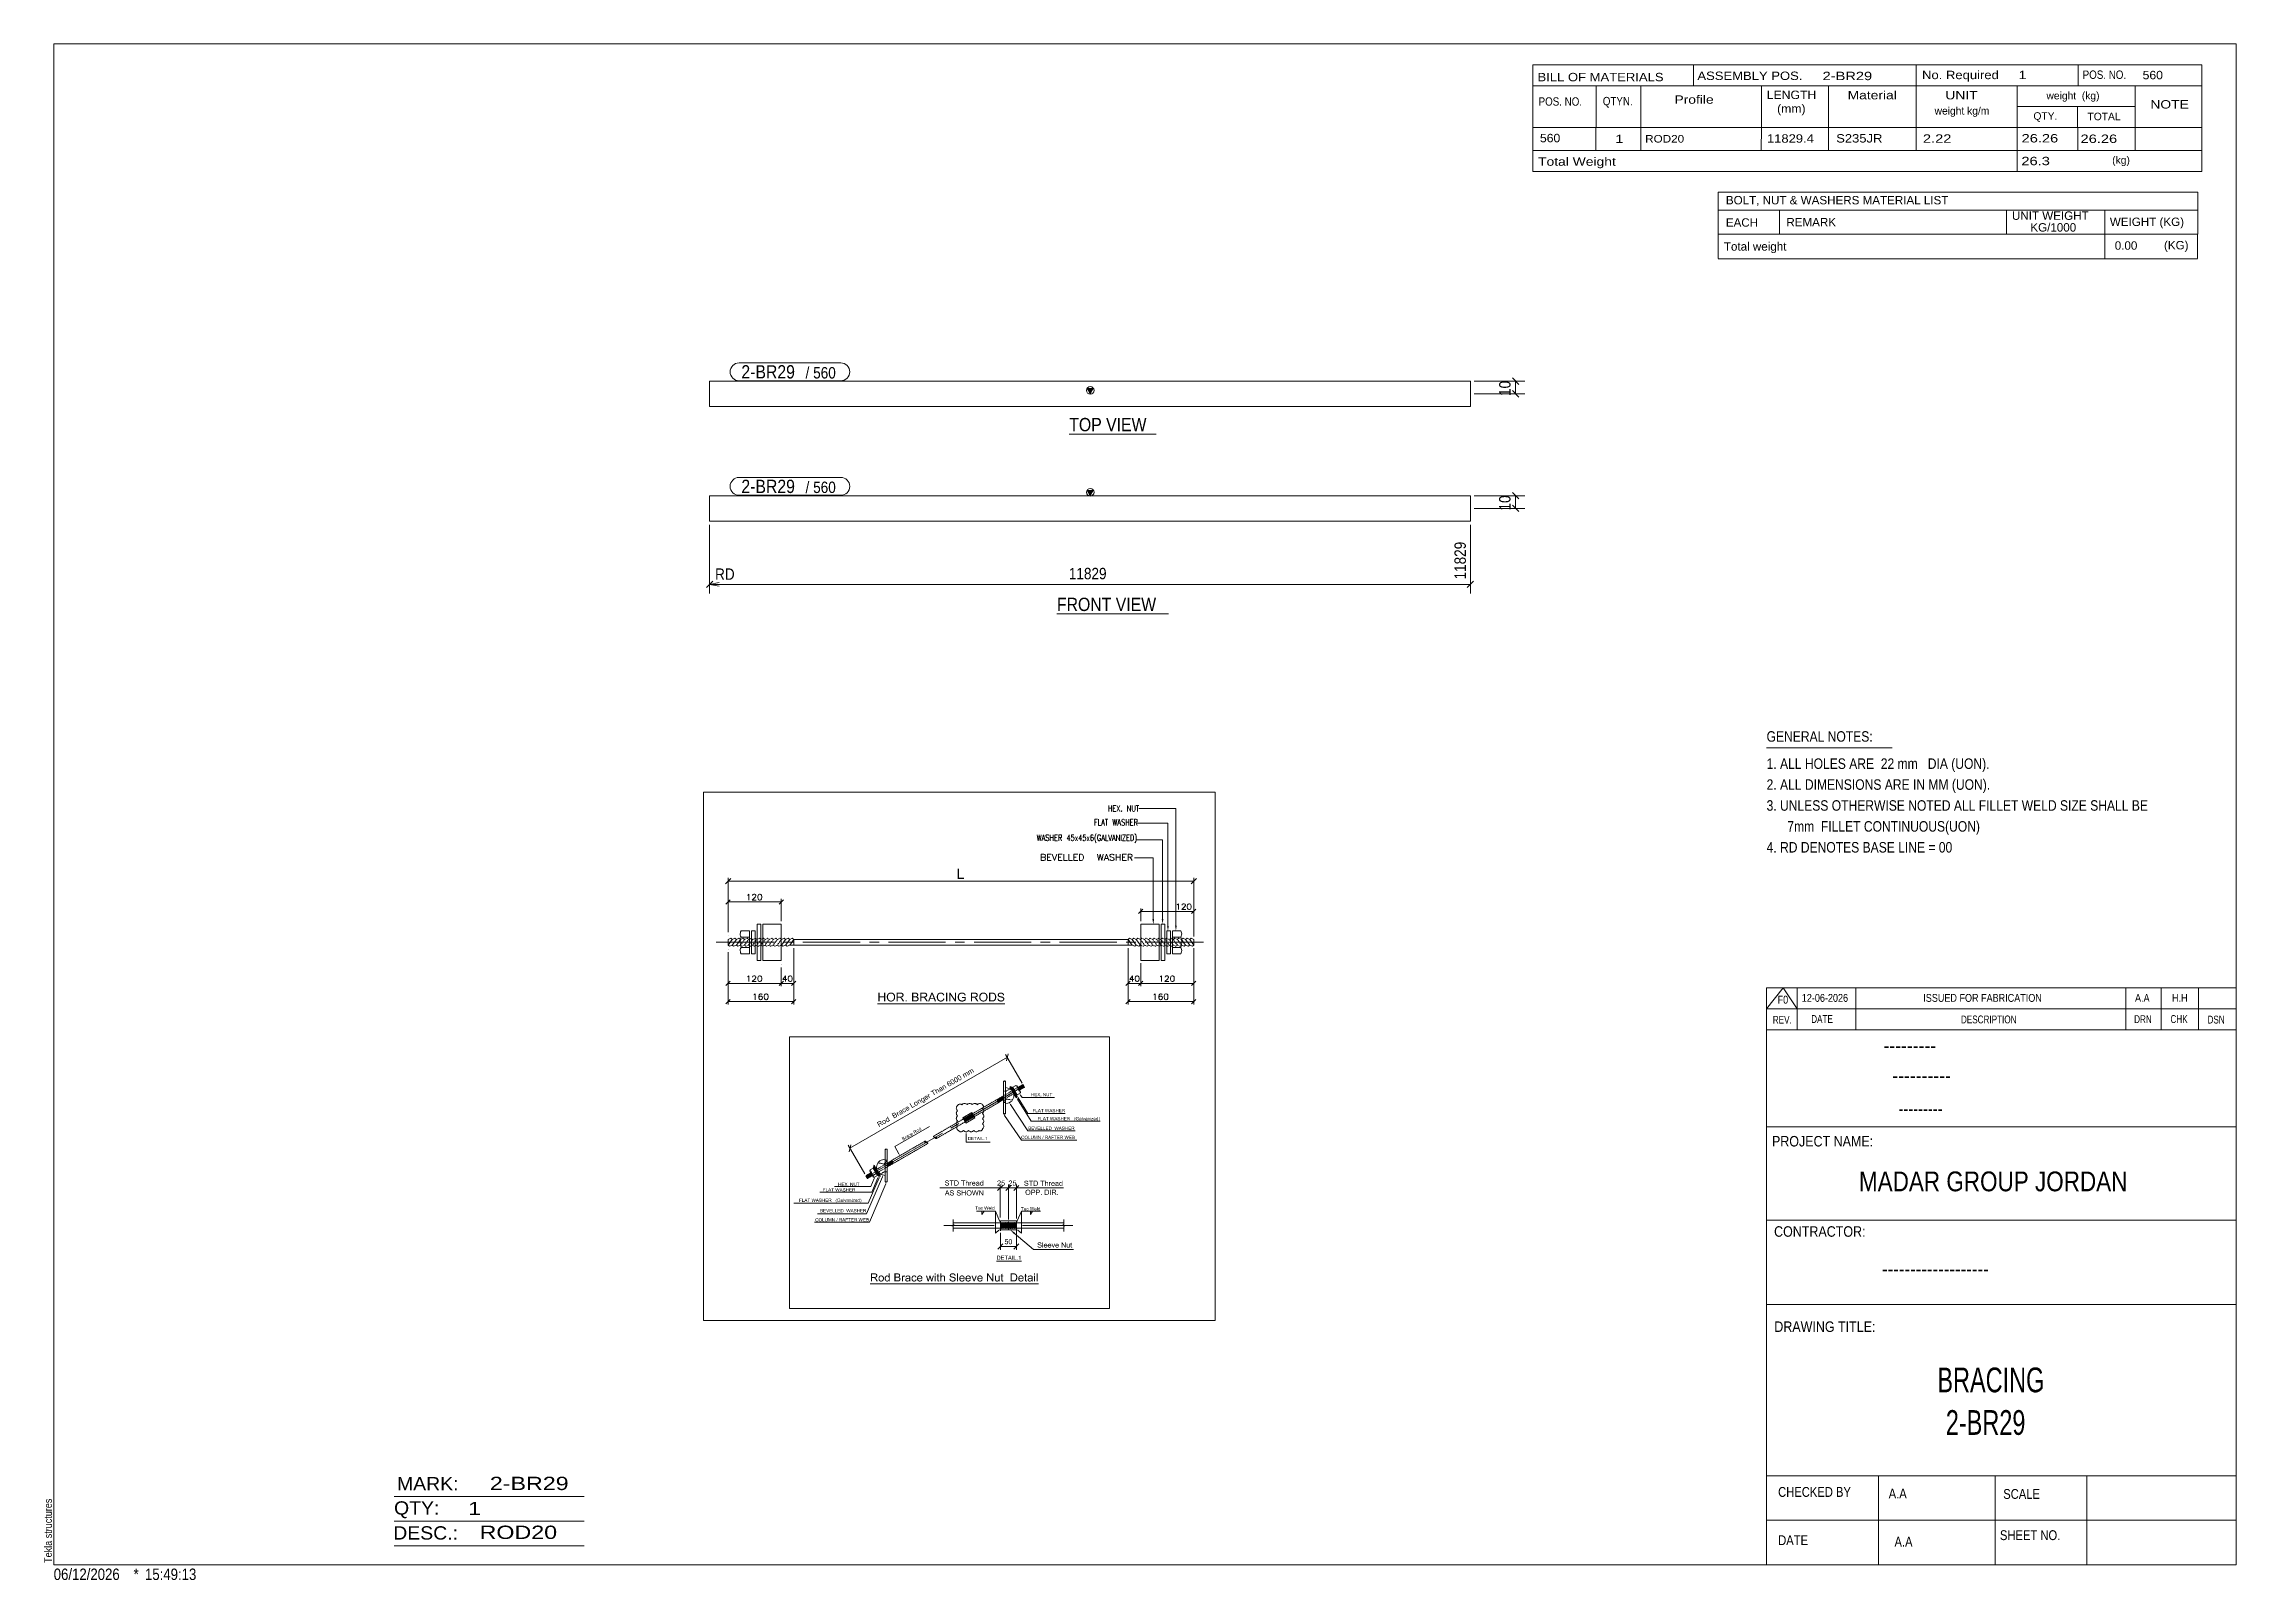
# Model space of a CAD drawing. Header units: millimetres. Extents: x 2 to 579, y 1 to 405.
import ezdxf

# ---------------------------------------------------------------- set-up
doc = ezdxf.new("R2010")
doc.units = ezdxf.units.MM
doc.linetypes.add('XKITLINE00', pattern=[0])
for name, color, linetype, lineweight in [('Dimensions', 7, 'Continuous', 0), ('DrawingSheet', 5, 'Continuous', 0), ('GraphicObject', 6, 'Continuous', 0), ('LinkedObject', 7, 'Continuous', 0), ('OtherObjectType', 7, 'Continuous', 0), ('Part', 2, 'Continuous', 0), ('PartMark', 7, 'Continuous', 0)]:
    doc.layers.add(name, color=color, linetype=linetype, lineweight=lineweight)
doc.styles.add('@ARIAL_UNICODE_MS_BOLD', font='ARIAL.TTF')
doc.styles.add('ARIAL', font='ARIAL.TTF')
doc.styles.add('ARIAL_NARROW', font='ARIALN.TTF')
doc.styles.add('COMIC_SANS_MS_BOLD', font='COMICBD.TTF')
doc.styles.add('SWIS721_EX_BT', font='ARIAL.TTF')
doc.styles.add('SWISSE', font='ARIAL.TTF')

# ---------------------------------------------------------------- blocks, each defined once
blk = doc.blocks.new('*A1')
at = {"layer": 'Part'}
blk.add_hatch(color=2, dxfattribs=at).paths.add_polyline_path([(276.8, 287.57), (278.4, 287.57), (277.6, 286.17)], flags=17)
at = {"layer": 'Part', "color": 2, "linetype": 'XKITLINE00', "lineweight": 0}
for p, q in [((177.5, 286.17), (277.5, 286.17)), ((177.5, 279.51), (177.5, 286.17)), ((277.6, 286.17), (276.8, 287.57)), ((276.8, 287.57), (278.4, 287.57)), ((278.4, 287.57), (277.6, 286.17)), ((277.6, 286.17), (377.6, 286.17)), ((377.6, 286.17), (377.6, 279.51)), ((277.5, 279.51), (177.5, 279.51)), ((377.6, 279.51), (277.6, 279.51))]:
    blk.add_line(p, q, dxfattribs=at)
blk.add_circle((277.6, 287.07), 1, dxfattribs=at)
blk = doc.blocks.new('*A2')
at = {"layer": 'Part'}
blk.add_hatch(color=2, dxfattribs=at).paths.add_polyline_path([(276.8, 314.36), (278.4, 314.36), (277.6, 312.96)], flags=17)
at = {"layer": 'Part', "color": 2, "linetype": 'XKITLINE00', "lineweight": 0}
for p, q in [((277.5, 316.29), (177.5, 316.29)), ((177.5, 316.29), (177.5, 309.62)), ((277.6, 312.96), (276.8, 314.36)), ((276.8, 314.36), (278.4, 314.36)), ((377.6, 316.29), (277.6, 316.29)), ((278.4, 314.36), (277.6, 312.96)), ((377.6, 316.29), (377.6, 309.62)), ((177.5, 309.62), (277.5, 309.62)), ((277.6, 309.62), (377.6, 309.62))]:
    blk.add_line(p, q, dxfattribs=at)
blk.add_circle((277.6, 313.86), 1, dxfattribs=at)
blk = doc.blocks.new('*A3')
at = {"layer": 'GraphicObject', "color": 3, "linetype": 'XKITLINE00', "lineweight": 0}
for p, q in [((310.43, 208.19), (175.87, 208.19)), ((175.87, 208.19), (175.87, 69.24)), ((310.43, 69.24), (310.43, 208.19)), ((175.87, 69.24), (310.43, 69.24))]:
    blk.add_line(p, q, dxfattribs=at)
blk = doc.blocks.new('*A4')
at = {"layer": 'LinkedObject'}
for color, points in [(7, [(243.12, 188.09), (242.76, 185.39), (242.76, 188.09)]), (7, [(243.12, 185.71), (242.76, 185.39), (243.12, 188.09)]), (7, [(242.76, 185.39), (243.12, 185.71), (244.45, 185.39)]), (7, [(244.45, 185.39), (243.12, 185.71), (244.45, 185.71)]), (1, [(294.41, 174.8), (294.19, 173.45), (293.96, 174.8)]), (1, [(296.86, 174.87), (296.63, 173.52), (296.41, 174.87)]), (1, [(298.27, 173.03), (298.05, 171.68), (297.82, 173.03)]), (1, [(300.37, 173.07), (300.14, 171.72), (299.92, 173.07)]), (7, [(222.21, 154.51), (221.91, 153.16), (221.91, 155.45)]), (7, [(222.21, 154.51), (221.91, 155.45), (222.21, 155.45)]), (7, [(222.21, 154.24), (221.91, 153.16), (222.21, 154.51)]), (7, [(221.91, 153.16), (222.21, 154.24), (222.21, 153.16)]), (7, [(222.21, 154.51), (223.4, 154.24), (222.21, 154.24)]), (7, [(223.4, 154.51), (223.4, 154.24), (222.21, 154.51)]), (7, [(223.7, 155.45), (223.4, 154.51), (223.4, 155.45)]), (7, [(223.4, 154.24), (223.4, 154.51), (223.7, 155.45)]), (7, [(223.4, 154.24), (223.7, 155.45), (223.7, 153.16)]), (7, [(223.4, 154.24), (223.7, 153.16), (223.4, 153.16)]), (7, [(224.42, 155.17), (224.11, 154.28), (224.26, 155.01)]), (7, [(224.54, 154.9), (224.11, 154.28), (224.42, 155.17)]), (7, [(224.26, 155.01), (224.11, 154.28), (224.11, 154.56)]), (7, [(224.42, 154.53), (224.11, 154.28), (224.54, 154.9)]), (7, [(224.11, 154.28), (224.42, 154.53), (224.42, 154.27)]), (7, [(224.11, 154.28), (224.42, 154.07), (224.11, 154.13)]), (7, [(224.42, 154.07), (224.11, 154.28), (224.42, 154.27)]), (7, [(224.11, 154.13), (224.42, 154.07), (224.18, 153.84)]), (7, [(224.18, 153.84), (224.42, 154.07), (224.24, 153.71)]), (7, [(224.24, 153.71), (224.42, 154.07), (224.53, 153.74)]), (7, [(224.53, 153.74), (224.5, 153.36), (224.24, 153.71)]), (7, [(224.24, 153.71), (224.5, 153.36), (224.31, 153.57)]), (7, [(224.96, 155.49), (224.42, 155.17), (224.57, 155.33)]), (7, [(225.21, 155.49), (224.42, 155.17), (224.96, 155.49)]), (7, [(225.05, 155.23), (224.42, 155.17), (225.21, 155.49)]), (7, [(224.77, 155.12), (224.42, 155.17), (225.05, 155.23)]), (7, [(224.42, 155.17), (224.77, 155.12), (224.65, 155.01)]), (7, [(224.54, 154.9), (224.42, 155.17), (224.65, 155.01)]), (7, [(224.64, 153.62), (224.5, 153.36), (224.53, 153.74)]), (7, [(224.5, 153.36), (224.64, 153.62), (224.63, 153.28)]), (7, [(224.63, 153.28), (224.64, 153.62), (224.76, 153.5)]), (7, [(224.76, 153.5), (225.2, 153.13), (224.63, 153.28)]), (7, [(224.63, 153.28), (225.2, 153.13), (224.75, 153.2)]), (7, [(224.75, 153.2), (225.2, 153.13), (225.04, 153.13)]), (7, [(225.03, 153.38), (225.2, 153.13), (224.76, 153.5)]), (7, [(225.2, 153.13), (225.03, 153.38), (225.2, 153.38)]), (7, [(225.05, 155.23), (225.21, 155.49), (225.21, 155.23)]), (7, [(225.2, 153.13), (225.37, 153.38), (225.35, 153.13)]), (7, [(225.37, 153.38), (225.2, 153.13), (225.2, 153.38)]), (7, [(225.21, 155.49), (225.32, 155.23), (225.21, 155.23)]), (7, [(225.65, 155.42), (225.21, 155.49), (225.36, 155.49)]), (7, [(225.78, 155.34), (225.21, 155.49), (225.65, 155.42)]), (7, [(225.52, 155.17), (225.21, 155.49), (225.78, 155.34)]), (7, [(225.32, 155.23), (225.21, 155.49), (225.52, 155.17)]), (7, [(225.35, 153.13), (225.37, 153.38), (225.63, 153.2)]), (7, [(225.76, 153.27), (225.37, 153.38), (225.66, 153.5)]), (7, [(225.63, 153.2), (225.37, 153.38), (225.76, 153.27)]), (7, [(225.52, 155.17), (225.78, 155.34), (225.62, 155.12)]), (7, [(225.78, 155.34), (225.71, 155.06), (225.62, 155.12)]), (7, [(225.77, 153.62), (225.89, 153.34), (225.66, 153.5)]), (7, [(225.66, 153.5), (225.89, 153.34), (225.76, 153.27)]), (7, [(225.71, 155.06), (225.78, 155.34), (225.84, 154.9)]), (7, [(226.16, 153.68), (225.77, 153.62), (225.88, 153.74)]), (7, [(226.09, 153.55), (225.77, 153.62), (226.16, 153.68)]), (7, [(225.89, 153.34), (225.77, 153.62), (226.09, 153.55)]), (7, [(226.1, 155.05), (225.78, 155.34), (225.9, 155.26)]), (7, [(226.16, 154.92), (225.78, 155.34), (226.1, 155.05)]), (7, [(225.84, 154.9), (225.78, 155.34), (226.16, 154.92)]), (7, [(225.84, 154.9), (226.16, 154.92), (225.89, 154.79)]), (7, [(225.88, 153.74), (226.3, 154.3), (226.16, 153.68)]), (7, [(225.99, 154.09), (226.3, 154.3), (225.88, 153.74)]), (7, [(226.16, 154.92), (225.94, 154.69), (225.89, 154.79)]), (7, [(225.94, 154.69), (226.16, 154.92), (225.99, 154.45)]), (7, [(225.99, 154.45), (226.16, 154.92), (226.3, 154.48)]), (7, [(225.99, 154.31), (226.3, 154.48), (226.3, 154.3)]), (7, [(225.99, 154.45), (226.3, 154.48), (225.99, 154.31)]), (7, [(226.3, 154.3), (225.99, 154.09), (225.99, 154.31)]), (7, [(226.3, 154.48), (226.16, 154.92), (226.23, 154.78)]), (7, [(226.16, 153.68), (226.3, 154.3), (226.23, 153.82)]), (7, [(226.23, 153.82), (226.3, 154.3), (226.3, 154.13)]), (7, [(226.99, 154.44), (226.69, 153.16), (226.69, 155.45)]), (7, [(226.69, 155.45), (226.99, 155.2), (226.99, 154.44)]), (7, [(227.72, 155.2), (226.69, 155.45), (227.71, 155.45)]), (7, [(226.99, 155.2), (226.69, 155.45), (227.72, 155.2)]), (7, [(226.99, 154.44), (226.99, 154.18), (226.69, 153.16)]), (7, [(226.69, 153.16), (226.99, 154.18), (226.99, 153.16)]), (7, [(227.35, 154.18), (226.99, 154.44), (227.64, 154.44)]), (7, [(226.99, 154.18), (226.99, 154.44), (227.35, 154.18)]), (7, [(227.35, 154.18), (227.64, 154.44), (227.4, 154.18)]), (7, [(227.4, 154.18), (227.64, 154.44), (227.49, 154.17)]), (7, [(227.49, 154.17), (227.64, 154.44), (227.51, 154.17)]), (7, [(227.51, 154.17), (227.64, 154.44), (227.55, 154.16)]), (7, [(227.55, 154.16), (227.64, 154.44), (227.62, 154.13)]), (7, [(227.62, 154.13), (227.64, 154.44), (227.75, 154.44)]), (7, [(227.62, 154.13), (227.75, 154.44), (227.65, 154.11)]), (7, [(227.75, 154.44), (227.87, 154.21), (227.65, 154.11)]), (7, [(227.65, 154.11), (227.87, 154.21), (227.69, 154.09)]), (7, [(227.87, 154.21), (227.76, 154.01), (227.69, 154.09)]), (7, [(227.71, 155.45), (227.84, 155.2), (227.72, 155.2)]), (7, [(228.09, 155.42), (227.71, 155.45), (227.86, 155.45)]), (7, [(228.17, 155.39), (227.71, 155.45), (228.09, 155.42)]), (7, [(228.03, 155.15), (227.71, 155.45), (228.17, 155.39)]), (7, [(227.84, 155.2), (227.71, 155.45), (228.03, 155.15)]), (7, [(227.91, 154.46), (227.87, 154.21), (227.75, 154.44)]), (7, [(227.93, 154.18), (227.76, 154.01), (227.87, 154.21)]), (7, [(227.76, 154.01), (227.93, 154.18), (227.8, 153.96)]), (7, [(227.8, 153.96), (227.93, 154.18), (227.85, 153.9)]), (7, [(227.85, 153.9), (227.93, 154.18), (228.06, 154.09)]), (7, [(228.06, 154.09), (227.96, 153.74), (227.85, 153.9)]), (7, [(227.87, 154.21), (227.91, 154.46), (228.04, 154.23)]), (7, [(227.97, 154.49), (228.36, 154.42), (227.91, 154.46)]), (7, [(228.28, 154.33), (227.91, 154.46), (228.36, 154.42)]), (7, [(228.04, 154.23), (227.91, 154.46), (228.28, 154.33)]), (7, [(228.06, 154.09), (227.93, 154.18), (228.03, 154.12)]), (7, [(228.12, 154.03), (227.96, 153.74), (228.06, 154.09)]), (7, [(228.25, 153.88), (227.96, 153.74), (228.12, 154.03)]), (7, [(227.96, 153.74), (228.25, 153.88), (228.02, 153.64)]), (7, [(228.03, 154.51), (228.36, 154.42), (227.97, 154.49)]), (7, [(228.02, 153.64), (228.25, 153.88), (228.31, 153.79)]), (7, [(228.02, 153.64), (228.31, 153.79), (228.32, 153.16)]), (7, [(228.17, 155.39), (228.09, 155.1), (228.03, 155.15)]), (7, [(228.36, 154.42), (228.03, 154.51), (228.12, 154.58)]), (7, [(228.25, 155.36), (228.09, 155.1), (228.17, 155.39)]), (7, [(228.09, 155.1), (228.25, 155.36), (228.15, 155.04)]), (7, [(228.15, 154.62), (228.36, 154.42), (228.12, 154.58)]), (7, [(228.15, 155.04), (228.25, 155.36), (228.42, 155.17)]), (7, [(228.42, 155.17), (228.21, 154.91), (228.15, 155.04)]), (7, [(228.18, 154.67), (228.36, 154.42), (228.15, 154.62)]), (7, [(228.18, 154.67), (228.52, 154.83), (228.36, 154.42)]), (7, [(228.21, 154.77), (228.52, 154.83), (228.18, 154.67)]), (7, [(228.47, 155.09), (228.21, 154.91), (228.42, 155.17)]), (7, [(228.52, 154.92), (228.21, 154.91), (228.47, 155.09)]), (7, [(228.52, 154.83), (228.21, 154.91), (228.52, 154.92)]), (7, [(228.21, 154.91), (228.52, 154.83), (228.21, 154.83)]), (7, [(228.52, 154.83), (228.21, 154.77), (228.21, 154.83)]), (7, [(228.42, 155.17), (228.25, 155.36), (228.38, 155.25)]), (7, [(228.32, 153.16), (228.31, 153.79), (228.7, 153.16)]), (7, [(228.36, 154.42), (228.52, 154.83), (228.44, 154.5)]), (7, [(228.44, 154.5), (228.52, 154.83), (228.52, 154.71)]), (7, [(229.36, 153.49), (229.04, 153.16), (229.04, 153.49)]), (7, [(229.36, 153.16), (229.04, 153.16), (229.36, 153.49)]), (7, [(230.75, 155.45), (231.06, 154.22), (230.75, 153.16)]), (7, [(231.06, 154.49), (231.06, 154.22), (230.75, 155.45)]), (7, [(230.75, 155.45), (231.06, 155.18), (231.06, 154.49)]), (7, [(231.51, 155.18), (230.75, 155.45), (231.61, 155.45)]), (7, [(231.06, 155.18), (230.75, 155.45), (231.51, 155.18)]), (7, [(230.75, 153.16), (231.06, 154.22), (231.06, 153.43)]), (7, [(231.06, 153.43), (231.63, 153.16), (230.75, 153.16)]), (7, [(231.59, 154.22), (231.06, 154.49), (231.55, 154.49)]), (7, [(231.06, 154.22), (231.06, 154.49), (231.59, 154.22)]), (7, [(231.63, 153.43), (231.63, 153.16), (231.06, 153.43)]), (7, [(231.51, 155.18), (231.61, 155.45), (231.64, 155.18)]), (7, [(231.7, 154.22), (231.55, 154.49), (231.65, 154.49)]), (7, [(231.59, 154.22), (231.55, 154.49), (231.7, 154.22)]), (7, [(231.61, 155.45), (231.81, 155.17), (231.64, 155.18)]), (7, [(231.74, 155.45), (231.81, 155.17), (231.61, 155.45)]), (7, [(231.63, 153.43), (231.74, 153.16), (231.63, 153.16)]), (7, [(231.7, 153.43), (231.74, 153.16), (231.63, 153.43)]), (7, [(231.8, 154.5), (232.05, 154.38), (231.65, 154.49)]), (7, [(231.65, 154.49), (232.05, 154.38), (231.7, 154.22)]), (7, [(231.7, 154.22), (232.05, 154.38), (231.86, 154.2)]), (7, [(231.8, 153.44), (231.92, 153.18), (231.7, 153.43)]), (7, [(231.7, 153.43), (231.92, 153.18), (231.74, 153.16)]), (7, [(231.95, 155.42), (231.81, 155.17), (231.74, 155.45)]), (7, [(231.84, 154.52), (232.13, 154.42), (231.8, 154.5)]), (7, [(232.05, 154.38), (231.8, 154.5), (232.13, 154.42)]), (7, [(231.83, 153.45), (231.92, 153.18), (231.8, 153.44)]), (7, [(231.81, 155.17), (231.95, 155.42), (231.86, 155.15)]), (7, [(232, 153.2), (231.83, 153.45), (231.89, 153.46)]), (7, [(231.92, 153.18), (231.83, 153.45), (232, 153.2)]), (7, [(231.9, 154.54), (232.13, 154.42), (231.84, 154.52)]), (7, [(231.86, 155.15), (231.95, 155.42), (231.91, 155.13)]), (7, [(232.05, 154.38), (231.92, 154.18), (231.86, 154.2)]), (7, [(231.97, 153.49), (232.25, 153.32), (231.89, 153.46)]), (7, [(231.89, 153.46), (232.25, 153.32), (232, 153.2)]), (7, [(231.99, 154.59), (232.13, 154.42), (231.9, 154.54)]), (7, [(231.91, 155.13), (231.95, 155.42), (232.03, 155.38)]), (7, [(232.03, 155.38), (231.99, 155.07), (231.91, 155.13)]), (7, [(231.92, 154.18), (232.05, 154.38), (231.98, 154.16)]), (7, [(232.01, 153.51), (232.25, 153.32), (231.97, 153.49)]), (7, [(231.98, 154.16), (232.05, 154.38), (232.07, 154.1)]), (7, [(232.11, 155.35), (231.99, 155.07), (232.03, 155.38)]), (7, [(232.24, 155.24), (231.99, 155.07), (232.11, 155.35)]), (7, [(232.28, 155.17), (231.99, 155.07), (232.24, 155.24)]), (7, [(231.99, 155.07), (232.28, 155.17), (232.02, 155.03)]), (7, [(232.29, 154.59), (231.99, 154.59), (232.04, 154.67)]), (7, [(232.25, 154.53), (231.99, 154.59), (232.29, 154.59)]), (7, [(232.13, 154.42), (231.99, 154.59), (232.25, 154.53)]), (7, [(232, 153.2), (232.25, 153.32), (232.07, 153.22)]), (7, [(232.25, 153.32), (232.01, 153.51), (232.04, 153.53)]), (7, [(232.28, 155.17), (232.05, 154.99), (232.02, 155.03)]), (7, [(232.04, 154.67), (232.37, 154.87), (232.29, 154.59)]), (7, [(232.07, 154.77), (232.37, 154.87), (232.04, 154.67)]), (7, [(232.1, 153.59), (232.41, 153.53), (232.04, 153.53)]), (7, [(232.04, 153.53), (232.41, 153.53), (232.25, 153.32)]), (7, [(232.05, 154.99), (232.28, 155.17), (232.07, 154.89)]), (7, [(232.31, 154.25), (232.05, 154.38), (232.16, 154.35)]), (7, [(232.07, 154.1), (232.05, 154.38), (232.31, 154.25)]), (7, [(232.07, 154.89), (232.28, 155.17), (232.37, 154.87)]), (7, [(232.37, 154.87), (232.07, 154.83), (232.07, 154.89)]), (7, [(232.07, 154.83), (232.37, 154.87), (232.07, 154.77)]), (7, [(232.07, 154.1), (232.31, 154.25), (232.1, 154.05)]), (7, [(232.07, 153.22), (232.25, 153.32), (232.2, 153.28)]), (7, [(232.1, 154.05), (232.31, 154.25), (232.14, 154)]), (7, [(232.12, 153.64), (232.41, 153.53), (232.1, 153.59)]), (7, [(232.41, 153.53), (232.12, 153.64), (232.15, 153.68)]), (7, [(232.14, 154), (232.31, 154.25), (232.37, 154.17)]), (7, [(232.37, 154.17), (232.17, 153.89), (232.14, 154)]), (7, [(232.15, 153.68), (232.48, 153.83), (232.41, 153.53)]), (7, [(232.17, 153.77), (232.48, 153.83), (232.15, 153.68)]), (7, [(232.43, 154.1), (232.17, 153.89), (232.37, 154.17)]), (7, [(232.48, 153.93), (232.17, 153.89), (232.43, 154.1)]), (7, [(232.48, 153.83), (232.17, 153.89), (232.48, 153.93)]), (7, [(232.17, 153.89), (232.48, 153.83), (232.17, 153.83)]), (7, [(232.48, 153.83), (232.17, 153.77), (232.17, 153.83)]), (7, [(232.25, 153.32), (232.41, 153.53), (232.3, 153.35)]), (7, [(232.37, 154.95), (232.28, 155.17), (232.33, 155.1)]), (7, [(232.37, 154.87), (232.28, 155.17), (232.37, 154.95)]), (7, [(232.29, 154.59), (232.37, 154.87), (232.33, 154.66)]), (7, [(232.3, 153.35), (232.41, 153.53), (232.38, 153.46)]), (7, [(232.33, 154.66), (232.37, 154.87), (232.37, 154.79)]), (7, [(232.41, 153.53), (232.48, 153.83), (232.45, 153.6)]), (7, [(232.45, 153.6), (232.48, 153.83), (232.48, 153.75)]), (7, [(233.2, 154.44), (232.9, 153.16), (232.9, 155.45)]), (7, [(232.9, 155.45), (233.2, 155.2), (233.2, 154.44)]), (7, [(233.93, 155.2), (232.9, 155.45), (233.91, 155.45)]), (7, [(233.2, 155.2), (232.9, 155.45), (233.93, 155.2)]), (7, [(233.2, 154.44), (233.2, 154.18), (232.9, 153.16)]), (7, [(232.9, 153.16), (233.2, 154.18), (233.2, 153.16)]), (7, [(233.55, 154.18), (233.2, 154.44), (233.85, 154.44)]), (7, [(233.2, 154.18), (233.2, 154.44), (233.55, 154.18)]), (7, [(233.55, 154.18), (233.85, 154.44), (233.61, 154.18)]), (7, [(233.61, 154.18), (233.85, 154.44), (233.7, 154.17)]), (7, [(233.7, 154.17), (233.85, 154.44), (233.72, 154.17)]), (7, [(233.72, 154.17), (233.85, 154.44), (233.76, 154.16)]), (7, [(233.76, 154.16), (233.85, 154.44), (233.83, 154.13)]), (7, [(233.83, 154.13), (233.85, 154.44), (233.96, 154.44)]), (7, [(233.83, 154.13), (233.96, 154.44), (233.86, 154.11)]), (7, [(233.96, 154.44), (234.08, 154.21), (233.86, 154.11)]), (7, [(233.86, 154.11), (234.08, 154.21), (233.89, 154.09)]), (7, [(234.08, 154.21), (233.97, 154.01), (233.89, 154.09)]), (7, [(233.91, 155.45), (234.05, 155.2), (233.93, 155.2)]), (7, [(234.3, 155.42), (233.91, 155.45), (234.07, 155.45)]), (7, [(234.38, 155.39), (233.91, 155.45), (234.3, 155.42)]), (7, [(234.24, 155.15), (233.91, 155.45), (234.38, 155.39)]), (7, [(234.05, 155.2), (233.91, 155.45), (234.24, 155.15)]), (7, [(234.12, 154.46), (234.08, 154.21), (233.96, 154.44)]), (7, [(234.14, 154.18), (233.97, 154.01), (234.08, 154.21)]), (7, [(233.97, 154.01), (234.14, 154.18), (234.01, 153.96)]), (7, [(234.01, 153.96), (234.14, 154.18), (234.06, 153.9)]), (7, [(234.06, 153.9), (234.14, 154.18), (234.27, 154.09)]), (7, [(234.27, 154.09), (234.17, 153.74), (234.06, 153.9)]), (7, [(234.08, 154.21), (234.12, 154.46), (234.25, 154.23)]), (7, [(234.18, 154.49), (234.57, 154.42), (234.12, 154.46)]), (7, [(234.49, 154.33), (234.12, 154.46), (234.57, 154.42)]), (7, [(234.25, 154.23), (234.12, 154.46), (234.49, 154.33)]), (7, [(234.27, 154.09), (234.14, 154.18), (234.24, 154.12)]), (7, [(234.33, 154.03), (234.17, 153.74), (234.27, 154.09)]), (7, [(234.46, 153.88), (234.17, 153.74), (234.33, 154.03)]), (7, [(234.17, 153.74), (234.46, 153.88), (234.23, 153.64)]), (7, [(234.24, 154.51), (234.57, 154.42), (234.18, 154.49)]), (7, [(234.23, 153.64), (234.46, 153.88), (234.52, 153.79)]), (7, [(234.23, 153.64), (234.52, 153.79), (234.53, 153.16)]), (7, [(234.38, 155.39), (234.3, 155.1), (234.24, 155.15)]), (7, [(234.57, 154.42), (234.24, 154.51), (234.32, 154.58)]), (7, [(234.46, 155.36), (234.3, 155.1), (234.38, 155.39)]), (7, [(234.3, 155.1), (234.46, 155.36), (234.36, 155.04)]), (7, [(234.36, 154.62), (234.57, 154.42), (234.32, 154.58)]), (7, [(234.36, 155.04), (234.46, 155.36), (234.63, 155.17)]), (7, [(234.63, 155.17), (234.42, 154.91), (234.36, 155.04)]), (7, [(234.39, 154.67), (234.57, 154.42), (234.36, 154.62)]), (7, [(234.39, 154.67), (234.73, 154.83), (234.57, 154.42)]), (7, [(234.42, 154.77), (234.73, 154.83), (234.39, 154.67)]), (7, [(234.68, 155.09), (234.42, 154.91), (234.63, 155.17)]), (7, [(234.73, 154.92), (234.42, 154.91), (234.68, 155.09)]), (7, [(234.73, 154.83), (234.42, 154.91), (234.73, 154.92)]), (7, [(234.42, 154.91), (234.73, 154.83), (234.42, 154.83)]), (7, [(234.73, 154.83), (234.42, 154.77), (234.42, 154.83)]), (7, [(234.63, 155.17), (234.46, 155.36), (234.58, 155.25)]), (7, [(234.53, 153.16), (234.52, 153.79), (234.91, 153.16)]), (7, [(234.57, 154.42), (234.73, 154.83), (234.65, 154.5)]), (7, [(234.65, 154.5), (234.73, 154.83), (234.73, 154.71)]), (7, [(235.83, 155.45), (235.86, 154.77), (234.95, 153.16)]), (7, [(234.95, 153.16), (235.86, 154.77), (235.61, 154.1)]), (7, [(235.52, 153.86), (234.95, 153.16), (235.61, 154.1)]), (7, [(234.95, 153.16), (235.52, 153.86), (235.27, 153.16)]), (7, [(235.61, 154.1), (236.48, 153.86), (235.52, 153.86)]), (7, [(236.39, 154.1), (236.48, 153.86), (235.61, 154.1)]), (7, [(235.86, 154.77), (235.83, 155.45), (235.9, 154.88)]), (7, [(235.9, 154.88), (235.83, 155.45), (235.96, 155.1)]), (7, [(235.96, 155.1), (235.83, 155.45), (235.98, 155.21)]), (7, [(236.16, 155.45), (235.98, 155.21), (235.83, 155.45)]), (7, [(235.98, 155.21), (236.16, 155.45), (236.01, 155.12)]), (7, [(236.01, 155.12), (236.16, 155.45), (236.09, 154.88)]), (7, [(236.09, 154.88), (236.16, 155.45), (236.15, 154.74)]), (7, [(236.15, 154.74), (236.16, 155.45), (236.39, 154.1)]), (7, [(236.39, 154.1), (236.16, 155.45), (236.48, 153.86)]), (7, [(236.48, 153.86), (236.16, 155.45), (237.09, 153.16)]), (7, [(236.48, 153.86), (237.09, 153.16), (236.74, 153.16)]), (7, [(237.59, 154.66), (237.24, 154.5), (237.31, 154.82)]), (7, [(237.56, 154.44), (237.24, 154.5), (237.59, 154.66)]), (7, [(237.24, 154.5), (237.56, 154.44), (237.24, 154.33)]), (7, [(237.24, 154.33), (237.56, 154.44), (237.56, 154.33)]), (7, [(237.56, 154.33), (237.24, 154.16), (237.24, 154.33)]), (7, [(237.56, 154.18), (237.24, 154.16), (237.56, 154.33)]), (7, [(237.56, 154.18), (237.37, 153.71), (237.24, 154.16)]), (7, [(237.24, 154.16), (237.37, 153.71), (237.31, 153.86)]), (7, [(237.63, 154.77), (237.31, 154.82), (237.38, 154.95)]), (7, [(237.59, 154.66), (237.31, 154.82), (237.63, 154.77)]), (7, [(237.6, 153.93), (237.37, 153.71), (237.56, 154.18)]), (7, [(237.37, 153.71), (237.6, 153.93), (237.64, 153.82)]), (7, [(237.68, 153.71), (237.37, 153.71), (237.64, 153.82)]), (7, [(237.37, 153.71), (237.72, 153.28), (237.43, 153.57)]), (7, [(237.68, 153.71), (237.72, 153.28), (237.37, 153.71)]), (7, [(237.45, 155.08), (237.79, 155.04), (237.38, 154.95)]), (7, [(237.38, 154.95), (237.79, 155.04), (237.66, 154.87)]), (7, [(237.63, 154.77), (237.38, 154.95), (237.66, 154.87)]), (7, [(237.43, 153.57), (237.72, 153.28), (237.6, 153.35)]), (7, [(237.64, 155.28), (237.79, 155.04), (237.45, 155.08)]), (7, [(237.77, 155.35), (237.79, 155.04), (237.64, 155.28)]), (7, [(237.82, 153.55), (237.72, 153.28), (237.68, 153.71)]), (7, [(237.72, 153.28), (237.82, 153.55), (237.91, 153.49)]), (7, [(237.99, 153.44), (237.72, 153.28), (237.91, 153.49)]), (7, [(237.99, 153.44), (238.32, 153.13), (237.72, 153.28)]), (7, [(237.72, 153.28), (238.32, 153.13), (237.83, 153.2)]), (7, [(237.9, 155.42), (238.19, 155.23), (237.77, 155.35)]), (7, [(237.77, 155.35), (238.19, 155.23), (237.96, 155.17)]), (7, [(237.79, 155.04), (237.77, 155.35), (237.88, 155.11)]), (7, [(237.88, 155.11), (237.77, 155.35), (237.96, 155.17)]), (7, [(237.83, 153.2), (238.32, 153.13), (238.13, 153.13)]), (7, [(238.17, 155.49), (238.19, 155.23), (237.9, 155.42)]), (7, [(238.19, 153.38), (238.32, 153.13), (237.99, 153.44)]), (7, [(238.32, 155.49), (238.19, 155.23), (238.17, 155.49)]), (7, [(238.19, 155.23), (238.32, 155.49), (238.32, 155.23)]), (7, [(238.32, 153.13), (238.19, 153.38), (238.29, 153.38)]), (7, [(238.42, 153.38), (238.32, 153.13), (238.29, 153.38)]), (7, [(238.32, 155.49), (238.43, 155.23), (238.32, 155.23)]), (7, [(238.78, 155.4), (238.32, 155.49), (238.49, 155.49)]), (7, [(238.9, 155.32), (238.32, 155.49), (238.78, 155.4)]), (7, [(238.62, 155.18), (238.32, 155.49), (238.9, 155.32)]), (7, [(238.43, 155.23), (238.32, 155.49), (238.62, 155.18)]), (7, [(238.42, 153.38), (238.92, 153.32), (238.32, 153.13)]), (7, [(238.32, 153.13), (238.92, 153.32), (238.5, 153.13)]), (7, [(238.64, 153.46), (238.92, 153.32), (238.42, 153.38)]), (7, [(238.5, 153.13), (238.92, 153.32), (238.8, 153.22)]), (7, [(238.62, 155.18), (238.9, 155.32), (238.7, 155.12)]), (7, [(238.92, 153.32), (238.64, 153.46), (238.72, 153.53)]), (7, [(238.9, 155.32), (238.77, 155.06), (238.7, 155.12)]), (7, [(238.81, 153.6), (238.92, 153.32), (238.72, 153.53)]), (7, [(238.77, 155.06), (238.9, 155.32), (238.89, 154.88)]), (7, [(238.81, 153.6), (239.26, 153.89), (238.92, 153.32)]), (7, [(238.93, 153.82), (239.26, 153.89), (238.81, 153.6)]), (7, [(238.89, 154.88), (238.9, 155.32), (239.23, 154.83)]), (7, [(238.89, 154.88), (239.23, 154.83), (238.93, 154.75)]), (7, [(239.18, 154.98), (238.9, 155.32), (239.02, 155.23)]), (7, [(239.23, 154.83), (238.9, 155.32), (239.18, 154.98)]), (7, [(238.92, 153.32), (239.26, 153.89), (239.05, 153.42)]), (7, [(239.26, 153.89), (238.93, 153.82), (238.96, 153.97)]), (7, [(239.05, 153.42), (239.26, 153.89), (239.22, 153.7)]), (7, [(239.99, 155.45), (239.69, 153.16), (239.69, 155.45)]), (7, [(239.99, 153.16), (239.69, 153.16), (239.99, 155.45)]), (7, [(240.52, 155.45), (240.81, 154.96), (240.52, 153.16)]), (7, [(240.81, 154.96), (240.52, 155.45), (240.83, 155.45)]), (7, [(240.52, 153.16), (240.81, 154.96), (240.81, 153.16)]), (7, [(240.81, 154.96), (240.83, 155.45), (242.01, 153.16)]), (7, [(242.01, 153.16), (240.83, 155.45), (242.03, 153.66)]), (7, [(242.03, 153.66), (242.32, 153.16), (242.01, 153.16)]), (7, [(242.32, 155.45), (242.03, 153.66), (242.03, 155.45)]), (7, [(242.32, 153.16), (242.03, 153.66), (242.32, 155.45)]), (7, [(242.89, 154.92), (242.75, 154.46), (242.82, 154.78)]), (7, [(243.11, 154.67), (242.75, 154.46), (242.89, 154.92)]), (7, [(243.06, 154.44), (242.75, 154.46), (243.11, 154.67)]), (7, [(242.75, 154.46), (243.06, 154.44), (242.75, 154.3)]), (7, [(242.75, 154.3), (243.06, 154.44), (243.06, 154.32)]), (7, [(243.06, 154.16), (242.75, 154.3), (243.06, 154.32)]), (7, [(242.75, 154.3), (242.89, 153.69), (242.75, 154.13)]), (7, [(243.06, 154.16), (242.89, 153.69), (242.75, 154.3)]), (7, [(242.75, 154.13), (242.89, 153.69), (242.82, 153.82)]), (7, [(243.29, 155.35), (242.89, 154.92), (243.16, 155.28)]), (7, [(243.46, 155.14), (242.89, 154.92), (243.29, 155.35)]), (7, [(243.16, 155.28), (242.89, 154.92), (242.96, 155.07)]), (7, [(243.34, 155.05), (242.89, 154.92), (243.46, 155.14)]), (7, [(243.29, 155), (242.89, 154.92), (243.34, 155.05)]), (7, [(243.25, 154.95), (242.89, 154.92), (243.29, 155)]), (7, [(243.18, 154.84), (242.89, 154.92), (243.25, 154.95)]), (7, [(242.89, 154.92), (243.18, 154.84), (243.15, 154.78)]), (7, [(243.11, 154.67), (242.89, 154.92), (243.15, 154.78)]), (7, [(243.12, 153.91), (242.89, 153.69), (243.06, 154.16)]), (7, [(242.89, 153.69), (243.12, 153.91), (243.17, 153.8)]), (7, [(243.22, 153.7), (242.89, 153.69), (243.17, 153.8)]), (7, [(243.22, 153.7), (243.31, 153.27), (242.89, 153.69)]), (7, [(242.89, 153.69), (243.31, 153.27), (242.96, 153.55)]), (7, [(242.96, 153.55), (243.31, 153.27), (243.17, 153.34)]), (7, [(243.37, 153.55), (243.31, 153.27), (243.22, 153.7)]), (7, [(243.73, 155.49), (243.29, 155.35), (243.42, 155.42)]), (7, [(243.79, 155.23), (243.29, 155.35), (243.73, 155.49)]), (7, [(243.29, 155.35), (243.54, 155.17), (243.46, 155.14)]), (7, [(243.54, 155.17), (243.29, 155.35), (243.61, 155.2)]), (7, [(243.61, 155.2), (243.29, 155.35), (243.79, 155.23)]), (7, [(243.31, 153.27), (243.37, 153.55), (243.47, 153.5)]), (7, [(243.58, 153.45), (243.31, 153.27), (243.47, 153.5)]), (7, [(243.58, 153.45), (243.92, 153.13), (243.31, 153.27)]), (7, [(243.31, 153.27), (243.92, 153.13), (243.45, 153.2)]), (7, [(243.45, 153.2), (243.92, 153.13), (243.75, 153.13)]), (7, [(243.79, 153.4), (243.92, 153.13), (243.58, 153.45)]), (7, [(243.9, 155.23), (243.73, 155.49), (243.9, 155.49)]), (7, [(243.79, 155.23), (243.73, 155.49), (243.9, 155.23)]), (7, [(243.92, 153.13), (243.79, 153.4), (243.9, 153.4)]), (7, [(243.9, 155.49), (243.98, 155.23), (243.9, 155.23)]), (7, [(244.02, 155.49), (243.98, 155.23), (243.9, 155.49)]), (7, [(243.9, 154.33), (244.57, 154.06), (243.9, 154.06)]), (7, [(244.87, 154.33), (244.57, 154.06), (243.9, 154.33)]), (7, [(243.9, 153.4), (244.05, 153.13), (243.92, 153.13)]), (7, [(244, 153.4), (244.05, 153.13), (243.9, 153.4)]), (7, [(243.98, 155.23), (244.02, 155.49), (244.14, 155.2)]), (7, [(244.19, 153.44), (244.29, 153.17), (244, 153.4)]), (7, [(244, 153.4), (244.29, 153.17), (244.05, 153.13)]), (7, [(244.35, 155.41), (244.02, 155.49), (244.25, 155.45)]), (7, [(244.14, 155.2), (244.02, 155.49), (244.35, 155.41)]), (7, [(244.14, 155.2), (244.35, 155.41), (244.21, 155.17)]), (7, [(244.41, 153.22), (244.19, 153.44), (244.29, 153.47)]), (7, [(244.29, 153.17), (244.19, 153.44), (244.41, 153.22)]), (7, [(244.35, 155.41), (244.28, 155.14), (244.21, 155.17)]), (7, [(244.28, 155.14), (244.35, 155.41), (244.39, 155.06)]), (7, [(244.38, 153.51), (244.53, 153.26), (244.29, 153.47)]), (7, [(244.29, 153.47), (244.53, 153.26), (244.41, 153.22)]), (7, [(244.6, 155.26), (244.35, 155.41), (244.45, 155.37)]), (7, [(244.66, 155.19), (244.35, 155.41), (244.6, 155.26)]), (7, [(244.39, 155.06), (244.35, 155.41), (244.66, 155.19)]), (7, [(244.52, 153.59), (244.87, 153.48), (244.38, 153.51)]), (7, [(244.38, 153.51), (244.87, 153.48), (244.53, 153.26)]), (7, [(244.39, 155.06), (244.66, 155.19), (244.43, 155.01)]), (7, [(244.66, 155.19), (244.47, 154.96), (244.43, 155.01)]), (7, [(244.47, 154.96), (244.66, 155.19), (244.53, 154.82)]), (7, [(244.57, 153.64), (244.87, 153.48), (244.52, 153.59)]), (7, [(244.53, 154.82), (244.66, 155.19), (244.8, 154.93)]), (7, [(244.53, 154.82), (244.8, 154.93), (244.56, 154.74)]), (7, [(244.53, 153.26), (244.87, 153.48), (244.76, 153.39)]), (7, [(244.56, 154.74), (244.8, 154.93), (244.83, 154.81)]), (7, [(244.57, 153.64), (244.87, 154.33), (244.87, 153.48)]), (7, [(244.57, 154.06), (244.87, 154.33), (244.57, 153.64)]), (7, [(244.8, 154.93), (244.66, 155.19), (244.72, 155.11)]), (7, [(246.51, 154.44), (246.21, 153.16), (246.21, 155.45)]), (7, [(246.21, 155.45), (246.51, 155.2), (246.51, 154.44)]), (7, [(247.23, 155.2), (246.21, 155.45), (247.22, 155.45)]), (7, [(246.51, 155.2), (246.21, 155.45), (247.23, 155.2)]), (7, [(246.51, 154.44), (246.51, 154.18), (246.21, 153.16)]), (7, [(246.21, 153.16), (246.51, 154.18), (246.51, 153.16)]), (7, [(246.86, 154.18), (246.51, 154.44), (247.16, 154.44)]), (7, [(246.51, 154.18), (246.51, 154.44), (246.86, 154.18)]), (7, [(246.86, 154.18), (247.16, 154.44), (246.92, 154.18)]), (7, [(246.92, 154.18), (247.16, 154.44), (247, 154.17)]), (7, [(247, 154.17), (247.16, 154.44), (247.03, 154.17)]), (7, [(247.03, 154.17), (247.16, 154.44), (247.06, 154.16)]), (7, [(247.06, 154.16), (247.16, 154.44), (247.13, 154.13)]), (7, [(247.13, 154.13), (247.16, 154.44), (247.26, 154.44)]), (7, [(247.13, 154.13), (247.26, 154.44), (247.16, 154.11)]), (7, [(247.26, 154.44), (247.39, 154.21), (247.16, 154.11)]), (7, [(247.16, 154.11), (247.39, 154.21), (247.2, 154.09)]), (7, [(247.39, 154.21), (247.27, 154.01), (247.2, 154.09)]), (7, [(247.22, 155.45), (247.36, 155.2), (247.23, 155.2)]), (7, [(247.6, 155.42), (247.22, 155.45), (247.37, 155.45)]), (7, [(247.68, 155.39), (247.22, 155.45), (247.6, 155.42)]), (7, [(247.54, 155.15), (247.22, 155.45), (247.68, 155.39)]), (7, [(247.36, 155.2), (247.22, 155.45), (247.54, 155.15)]), (7, [(247.42, 154.46), (247.39, 154.21), (247.26, 154.44)]), (7, [(247.45, 154.18), (247.27, 154.01), (247.39, 154.21)]), (7, [(247.27, 154.01), (247.45, 154.18), (247.32, 153.96)]), (7, [(247.32, 153.96), (247.45, 154.18), (247.36, 153.9)]), (7, [(247.36, 153.9), (247.45, 154.18), (247.57, 154.09)]), (7, [(247.57, 154.09), (247.47, 153.74), (247.36, 153.9)]), (7, [(247.39, 154.21), (247.42, 154.46), (247.55, 154.23)]), (7, [(247.48, 154.49), (247.87, 154.42), (247.42, 154.46)]), (7, [(247.79, 154.33), (247.42, 154.46), (247.87, 154.42)]), (7, [(247.55, 154.23), (247.42, 154.46), (247.79, 154.33)]), (7, [(247.57, 154.09), (247.45, 154.18), (247.54, 154.12)]), (7, [(247.64, 154.03), (247.47, 153.74), (247.57, 154.09)]), (7, [(247.76, 153.88), (247.47, 153.74), (247.64, 154.03)]), (7, [(247.47, 153.74), (247.76, 153.88), (247.53, 153.64)]), (7, [(247.54, 154.51), (247.87, 154.42), (247.48, 154.49)]), (7, [(247.53, 153.64), (247.76, 153.88), (247.82, 153.79)]), (7, [(247.53, 153.64), (247.82, 153.79), (247.84, 153.16)]), (7, [(247.68, 155.39), (247.6, 155.1), (247.54, 155.15)]), (7, [(247.87, 154.42), (247.54, 154.51), (247.63, 154.58)]), (7, [(247.76, 155.36), (247.6, 155.1), (247.68, 155.39)]), (7, [(247.6, 155.1), (247.76, 155.36), (247.66, 155.04)]), (7, [(247.66, 154.62), (247.87, 154.42), (247.63, 154.58)]), (7, [(247.66, 155.04), (247.76, 155.36), (247.94, 155.17)]), (7, [(247.94, 155.17), (247.72, 154.91), (247.66, 155.04)]), (7, [(247.69, 154.67), (247.87, 154.42), (247.66, 154.62)]), (7, [(247.69, 154.67), (248.03, 154.83), (247.87, 154.42)]), (7, [(247.72, 154.77), (248.03, 154.83), (247.69, 154.67)]), (7, [(247.98, 155.09), (247.72, 154.91), (247.94, 155.17)]), (7, [(248.03, 154.92), (247.72, 154.91), (247.98, 155.09)]), (7, [(248.03, 154.83), (247.72, 154.91), (248.03, 154.92)]), (7, [(247.72, 154.91), (248.03, 154.83), (247.72, 154.83)]), (7, [(248.03, 154.83), (247.72, 154.77), (247.72, 154.83)]), (7, [(247.94, 155.17), (247.76, 155.36), (247.89, 155.25)]), (7, [(247.84, 153.16), (247.82, 153.79), (248.21, 153.16)]), (7, [(247.87, 154.42), (248.03, 154.83), (247.95, 154.5)]), (7, [(247.95, 154.5), (248.03, 154.83), (248.03, 154.71)]), (7, [(248.72, 155.17), (248.41, 154.28), (248.56, 155.01)]), (7, [(248.84, 154.9), (248.41, 154.28), (248.72, 155.17)]), (7, [(248.56, 155.01), (248.41, 154.28), (248.41, 154.56)]), (7, [(248.72, 154.53), (248.41, 154.28), (248.84, 154.9)]), (7, [(248.41, 154.28), (248.72, 154.53), (248.72, 154.27)]), (7, [(248.41, 154.28), (248.72, 154.07), (248.41, 154.13)]), (7, [(248.72, 154.07), (248.41, 154.28), (248.72, 154.27)]), (7, [(248.41, 154.13), (248.72, 154.07), (248.48, 153.84)]), (7, [(248.48, 153.84), (248.72, 154.07), (248.54, 153.71)]), (7, [(248.54, 153.71), (248.72, 154.07), (248.83, 153.74)]), (7, [(248.83, 153.74), (248.8, 153.36), (248.54, 153.71)]), (7, [(248.54, 153.71), (248.8, 153.36), (248.61, 153.57)]), (7, [(249.27, 155.49), (248.72, 155.17), (248.87, 155.33)]), (7, [(249.51, 155.49), (248.72, 155.17), (249.27, 155.49)]), (7, [(249.35, 155.23), (248.72, 155.17), (249.51, 155.49)]), (7, [(249.07, 155.12), (248.72, 155.17), (249.35, 155.23)]), (7, [(248.72, 155.17), (249.07, 155.12), (248.96, 155.01)]), (7, [(248.84, 154.9), (248.72, 155.17), (248.96, 155.01)]), (7, [(248.95, 153.62), (248.8, 153.36), (248.83, 153.74)]), (7, [(248.8, 153.36), (248.95, 153.62), (248.93, 153.28)]), (7, [(248.93, 153.28), (248.95, 153.62), (249.06, 153.5)]), (7, [(249.06, 153.5), (249.51, 153.13), (248.93, 153.28)]), (7, [(248.93, 153.28), (249.51, 153.13), (249.06, 153.2)]), (7, [(249.34, 153.38), (249.51, 153.13), (249.06, 153.5)]), (7, [(249.06, 153.2), (249.51, 153.13), (249.34, 153.13)]), (7, [(249.51, 153.13), (249.34, 153.38), (249.5, 153.38)]), (7, [(249.35, 155.23), (249.51, 155.49), (249.51, 155.23)]), (7, [(249.67, 153.38), (249.51, 153.13), (249.5, 153.38)]), (7, [(249.51, 155.49), (249.62, 155.23), (249.51, 155.23)]), (7, [(249.95, 155.42), (249.51, 155.49), (249.67, 155.49)]), (7, [(250.08, 155.34), (249.51, 155.49), (249.95, 155.42)]), (7, [(249.83, 155.17), (249.51, 155.49), (250.08, 155.34)]), (7, [(249.62, 155.23), (249.51, 155.49), (249.83, 155.17)]), (7, [(249.51, 153.13), (249.67, 153.38), (249.65, 153.13)]), (7, [(249.65, 153.13), (249.67, 153.38), (249.93, 153.2)]), (7, [(250.06, 153.27), (249.67, 153.38), (249.96, 153.5)]), (7, [(249.93, 153.2), (249.67, 153.38), (250.06, 153.27)]), (7, [(249.83, 155.17), (250.08, 155.34), (249.92, 155.12)]), (7, [(250.08, 155.34), (250.01, 155.06), (249.92, 155.12)]), (7, [(250.07, 153.62), (250.19, 153.34), (249.96, 153.5)]), (7, [(249.96, 153.5), (250.19, 153.34), (250.06, 153.27)]), (7, [(250.01, 155.06), (250.08, 155.34), (250.15, 154.9)]), (7, [(250.46, 153.68), (250.07, 153.62), (250.18, 153.74)]), (7, [(250.39, 153.55), (250.07, 153.62), (250.46, 153.68)]), (7, [(250.19, 153.34), (250.07, 153.62), (250.39, 153.55)]), (7, [(250.4, 155.05), (250.08, 155.34), (250.2, 155.26)]), (7, [(250.47, 154.92), (250.08, 155.34), (250.4, 155.05)]), (7, [(250.15, 154.9), (250.08, 155.34), (250.47, 154.92)]), (7, [(250.15, 154.9), (250.47, 154.92), (250.19, 154.79)]), (7, [(250.18, 153.74), (250.6, 154.3), (250.46, 153.68)]), (7, [(250.29, 154.09), (250.6, 154.3), (250.18, 153.74)]), (7, [(250.47, 154.92), (250.24, 154.69), (250.19, 154.79)]), (7, [(250.24, 154.69), (250.47, 154.92), (250.29, 154.45)]), (7, [(250.29, 154.45), (250.47, 154.92), (250.6, 154.48)]), (7, [(250.29, 154.31), (250.6, 154.48), (250.6, 154.3)]), (7, [(250.29, 154.45), (250.6, 154.48), (250.29, 154.31)]), (7, [(250.6, 154.3), (250.29, 154.09), (250.29, 154.31)]), (7, [(250.46, 153.68), (250.6, 154.3), (250.53, 153.82)]), (7, [(250.6, 154.48), (250.47, 154.92), (250.53, 154.78)]), (7, [(250.53, 153.82), (250.6, 154.3), (250.6, 154.13)]), (7, [(250.99, 155.45), (251.29, 155.18), (250.99, 153.16)]), (7, [(251.77, 155.18), (250.99, 155.45), (251.78, 155.45)]), (7, [(251.29, 155.18), (250.99, 155.45), (251.77, 155.18)]), (7, [(250.99, 153.16), (251.29, 155.18), (251.29, 153.43)]), (7, [(251.29, 153.43), (251.81, 153.16), (250.99, 153.16)]), (7, [(251.78, 153.43), (251.81, 153.16), (251.29, 153.43)]), (7, [(251.78, 155.45), (251.91, 155.18), (251.77, 155.18)]), (7, [(251.91, 155.45), (251.91, 155.18), (251.78, 155.45)]), (7, [(251.78, 153.43), (251.92, 153.16), (251.81, 153.16)]), (7, [(251.89, 153.43), (251.92, 153.16), (251.78, 153.43)]), (7, [(252.18, 153.2), (251.89, 153.43), (252.07, 153.46)]), (7, [(252.1, 153.18), (251.89, 153.43), (252.18, 153.2)]), (7, [(251.92, 153.16), (251.89, 153.43), (252.1, 153.18)]), (7, [(251.91, 155.45), (252.1, 155.16), (251.91, 155.18)]), (7, [(252.11, 155.44), (252.1, 155.16), (251.91, 155.45)]), (7, [(252.13, 153.48), (252.18, 153.2), (252.07, 153.46)]), (7, [(252.18, 155.42), (252.1, 155.16), (252.11, 155.44)]), (7, [(252.18, 155.42), (252.16, 155.14), (252.1, 155.16)]), (7, [(252.2, 153.5), (252.18, 153.2), (252.13, 153.48)]), (7, [(252.16, 155.14), (252.18, 155.42), (252.25, 155.1)]), (7, [(252.45, 155.31), (252.18, 155.42), (252.28, 155.4)]), (7, [(252.52, 155.26), (252.18, 155.42), (252.45, 155.31)]), (7, [(252.39, 154.97), (252.18, 155.42), (252.52, 155.26)]), (7, [(252.25, 155.1), (252.18, 155.42), (252.39, 154.97)]), (7, [(252.18, 153.2), (252.2, 153.5), (252.26, 153.22)]), (7, [(252.45, 153.32), (252.2, 153.5), (252.3, 153.56)]), (7, [(252.4, 153.28), (252.2, 153.5), (252.45, 153.32)]), (7, [(252.26, 153.22), (252.2, 153.5), (252.4, 153.28)]), (7, [(252.34, 153.6), (252.51, 153.36), (252.3, 153.56)]), (7, [(252.3, 153.56), (252.51, 153.36), (252.45, 153.32)]), (7, [(252.66, 153.53), (252.34, 153.6), (252.39, 153.65)]), (7, [(252.61, 153.46), (252.34, 153.6), (252.66, 153.53)]), (7, [(252.51, 153.36), (252.34, 153.6), (252.61, 153.46)]), (7, [(252.52, 155.26), (252.45, 154.88), (252.39, 154.97)]), (7, [(252.48, 153.79), (252.66, 153.53), (252.39, 153.65)]), (7, [(252.61, 155.18), (252.45, 154.88), (252.52, 155.26)]), (7, [(252.74, 154.98), (252.45, 154.88), (252.61, 155.18)]), (7, [(252.45, 154.88), (252.74, 154.98), (252.51, 154.78)]), (7, [(252.82, 153.86), (252.48, 153.79), (252.54, 153.98)]), (7, [(252.79, 153.76), (252.48, 153.79), (252.82, 153.86)]), (7, [(252.71, 153.59), (252.48, 153.79), (252.79, 153.76)]), (7, [(252.66, 153.53), (252.48, 153.79), (252.71, 153.59)]), (7, [(252.51, 154.78), (252.74, 154.98), (252.79, 154.86)]), (7, [(252.79, 154.86), (252.57, 154.51), (252.51, 154.78)]), (7, [(252.57, 154.2), (252.88, 154.19), (252.54, 153.98)]), (7, [(252.54, 153.98), (252.88, 154.19), (252.82, 153.86)]), (7, [(252.83, 154.75), (252.57, 154.51), (252.79, 154.86)]), (7, [(252.88, 154.47), (252.57, 154.51), (252.83, 154.75)]), (7, [(252.88, 154.32), (252.57, 154.51), (252.88, 154.47)]), (7, [(252.57, 154.51), (252.88, 154.32), (252.57, 154.33)]), (7, [(252.88, 154.32), (252.57, 154.2), (252.57, 154.33)]), (7, [(252.88, 154.19), (252.57, 154.2), (252.88, 154.32)]), (7, [(252.82, 153.86), (252.88, 154.19), (252.85, 153.96)]), (7, [(253.49, 153.84), (253.19, 153.9), (253.48, 153.92)]), (7, [(253.19, 153.9), (253.32, 153.49), (253.2, 153.78)]), (7, [(253.49, 153.84), (253.32, 153.49), (253.19, 153.9)]), (7, [(253.2, 153.78), (253.32, 153.49), (253.26, 153.58)]), (7, [(253.38, 155.18), (253.28, 154.86), (253.33, 155.11)]), (7, [(253.63, 155.07), (253.28, 154.86), (253.38, 155.18)]), (7, [(253.33, 155.11), (253.28, 154.86), (253.28, 154.95)]), (7, [(253.57, 154.95), (253.28, 154.86), (253.63, 155.07)]), (7, [(253.28, 154.86), (253.57, 154.95), (253.57, 154.88)]), (7, [(253.57, 154.82), (253.28, 154.86), (253.57, 154.88)]), (7, [(253.28, 154.86), (253.57, 154.82), (253.28, 154.78)]), (7, [(253.28, 154.78), (253.57, 154.82), (253.32, 154.64)]), (7, [(253.32, 154.64), (253.57, 154.82), (253.36, 154.58)]), (7, [(253.54, 153.7), (253.32, 153.49), (253.49, 153.84)]), (7, [(253.32, 153.49), (253.54, 153.7), (253.38, 153.4)]), (7, [(253.36, 154.58), (253.57, 154.82), (253.61, 154.72)]), (7, [(253.61, 154.72), (253.52, 154.4), (253.36, 154.58)]), (7, [(253.36, 154.58), (253.52, 154.4), (253.4, 154.51)]), (7, [(253.43, 155.26), (253.69, 155.12), (253.38, 155.18)]), (7, [(253.38, 155.18), (253.69, 155.12), (253.63, 155.07)]), (7, [(253.38, 153.4), (253.54, 153.7), (253.54, 153.26)]), (7, [(253.57, 155.37), (253.69, 155.12), (253.43, 155.26)]), (7, [(253.66, 154.68), (253.52, 154.4), (253.61, 154.72)]), (7, [(253.52, 154.4), (253.66, 154.68), (253.6, 154.36)]), (7, [(253.57, 153.64), (253.54, 153.26), (253.54, 153.7)]), (7, [(253.61, 153.59), (253.54, 153.26), (253.57, 153.64)]), (7, [(253.61, 153.59), (253.65, 153.22), (253.54, 153.26)]), (7, [(253.76, 155.17), (253.57, 155.37), (253.66, 155.41)]), (7, [(253.69, 155.12), (253.57, 155.37), (253.76, 155.17)]), (7, [(253.6, 154.36), (253.66, 154.68), (253.7, 154.64)]), (7, [(253.6, 154.36), (253.7, 154.64), (253.67, 154.33)]), (7, [(253.73, 153.5), (253.65, 153.22), (253.61, 153.59)]), (7, [(253.65, 153.22), (253.73, 153.5), (253.75, 153.17)]), (7, [(253.76, 155.45), (253.96, 155.22), (253.66, 155.41)]), (7, [(253.66, 155.41), (253.96, 155.22), (253.76, 155.17)]), (7, [(253.67, 154.33), (253.7, 154.64), (253.89, 154.26)]), (7, [(253.89, 154.26), (253.7, 154.64), (253.93, 154.56)]), (7, [(253.8, 153.46), (253.75, 153.17), (253.73, 153.5)]), (7, [(253.88, 153.43), (253.75, 153.17), (253.8, 153.46)]), (7, [(253.88, 153.43), (254.01, 153.13), (253.75, 153.17)]), (7, [(253.97, 155.49), (253.96, 155.22), (253.76, 155.45)]), (7, [(254.06, 153.4), (254.01, 153.13), (253.88, 153.43)]), (7, [(253.89, 154.26), (253.93, 154.56), (254.04, 154.22)]), (7, [(254.04, 154.22), (253.93, 154.56), (254.11, 154.51)]), (7, [(254.08, 155.49), (253.96, 155.22), (253.97, 155.49)]), (7, [(253.96, 155.22), (254.08, 155.49), (254.09, 155.22)]), (7, [(254.06, 153.4), (254.17, 153.13), (254.01, 153.13)]), (7, [(254.04, 154.22), (254.11, 154.51), (254.2, 154.18)]), (7, [(254.15, 153.4), (254.17, 153.13), (254.06, 153.4)]), (7, [(254.08, 155.49), (254.23, 155.22), (254.09, 155.22)]), (7, [(254.43, 155.45), (254.08, 155.49), (254.21, 155.49)]), (7, [(254.53, 155.41), (254.08, 155.49), (254.43, 155.45)]), (7, [(254.43, 155.17), (254.08, 155.49), (254.53, 155.41)]), (7, [(254.23, 155.22), (254.08, 155.49), (254.43, 155.17)]), (7, [(254.2, 154.18), (254.11, 154.51), (254.3, 154.47)]), (7, [(254.15, 153.4), (254.29, 153.13), (254.17, 153.13)]), (7, [(254.24, 153.4), (254.29, 153.13), (254.15, 153.4)]), (7, [(254.2, 154.18), (254.3, 154.47), (254.4, 154.13)]), (7, [(254.39, 153.42), (254.61, 153.22), (254.24, 153.4)]), (7, [(254.24, 153.4), (254.61, 153.22), (254.29, 153.13)]), (7, [(254.29, 153.13), (254.61, 153.22), (254.51, 153.17)]), (7, [(254.4, 154.13), (254.3, 154.47), (254.45, 154.11)]), (7, [(254.45, 154.11), (254.3, 154.47), (254.52, 154.08)]), (7, [(254.55, 154.4), (254.52, 154.08), (254.3, 154.47)]), (7, [(254.46, 153.45), (254.85, 153.39), (254.39, 153.42)]), (7, [(254.7, 153.26), (254.39, 153.42), (254.85, 153.39)]), (7, [(254.61, 153.22), (254.39, 153.42), (254.7, 153.26)]), (7, [(254.53, 155.41), (254.49, 155.11), (254.43, 155.17)]), (7, [(254.52, 153.47), (254.85, 153.39), (254.46, 153.45)]), (7, [(254.63, 155.37), (254.49, 155.11), (254.53, 155.41)]), (7, [(254.49, 155.11), (254.63, 155.37), (254.56, 155.06)]), (7, [(254.62, 154.37), (254.52, 154.08), (254.55, 154.4)]), (7, [(254.52, 154.08), (254.62, 154.37), (254.62, 154.01)]), (7, [(254.62, 153.54), (254.91, 153.47), (254.52, 153.47)]), (7, [(254.52, 153.47), (254.91, 153.47), (254.85, 153.39)]), (7, [(254.56, 155.06), (254.63, 155.37), (254.83, 155.17)]), (7, [(254.83, 155.17), (254.64, 154.89), (254.56, 155.06)]), (7, [(254.62, 154.01), (254.62, 154.37), (254.72, 154.32)]), (7, [(254.62, 154.01), (254.72, 154.32), (254.66, 153.97)]), (7, [(254.65, 153.59), (254.96, 153.55), (254.62, 153.54)]), (7, [(254.91, 153.47), (254.62, 153.54), (254.96, 153.55)]), (7, [(254.83, 155.17), (254.63, 155.37), (254.78, 155.25)]), (7, [(254.88, 155.09), (254.64, 154.89), (254.83, 155.17)]), (7, [(254.94, 154.91), (254.64, 154.89), (254.88, 155.09)]), (7, [(254.94, 154.81), (254.64, 154.89), (254.94, 154.91)]), (7, [(254.64, 154.89), (254.94, 154.81), (254.65, 154.78)]), (7, [(254.69, 153.63), (254.96, 153.55), (254.65, 153.59)]), (7, [(254.66, 153.97), (254.72, 154.32), (254.69, 153.93)]), (7, [(254.72, 154.32), (254.91, 154.14), (254.69, 153.93)]), (7, [(254.69, 153.93), (254.91, 154.14), (254.72, 153.84)]), (7, [(254.69, 153.63), (255.01, 153.81), (254.96, 153.55)]), (7, [(254.72, 153.73), (255.01, 153.81), (254.69, 153.63)]), (7, [(254.91, 154.14), (254.72, 154.32), (254.87, 154.21)]), (7, [(254.72, 153.84), (254.91, 154.14), (254.96, 154.06)]), (7, [(254.72, 153.84), (254.96, 154.06), (254.72, 153.78)]), (7, [(254.72, 153.78), (254.96, 154.06), (254.72, 153.73)]), (7, [(254.96, 154.06), (255.01, 153.81), (254.72, 153.73)]), (7, [(255.01, 153.81), (254.96, 154.06), (255.01, 153.9)]), (7, [(254.96, 153.55), (255.01, 153.81), (255.01, 153.72)]), (7, [(241.04, 132.63), (241.06, 132.48), (240.98, 132.59)]), (7, [(241.18, 132.69), (241.04, 132.63), (241.09, 132.66)]), (7, [(241.23, 132.69), (241.04, 132.63), (241.18, 132.69)]), (7, [(241.27, 132.54), (241.04, 132.63), (241.23, 132.69)]), (7, [(241.04, 132.63), (241.16, 132.54), (241.11, 132.51)]), (7, [(241.16, 132.54), (241.04, 132.63), (241.27, 132.54)]), (7, [(241.06, 132.48), (241.04, 132.63), (241.11, 132.51)]), (7, [(241.23, 132.69), (241.33, 132.51), (241.27, 132.54)]), (7, [(241.27, 132.69), (241.33, 132.51), (241.23, 132.69)]), (7, [(241.37, 132.67), (241.33, 132.51), (241.27, 132.69)]), (7, [(241.41, 132.65), (241.33, 132.51), (241.37, 132.67)]), (7, [(241.41, 132.65), (241.39, 132.48), (241.33, 132.51)]), (7, [(241.45, 132.62), (241.39, 132.48), (241.41, 132.65)]), (7, [(241.54, 132.56), (241.39, 132.48), (241.45, 132.62)]), (7, [(241.91, 132.92), (241.75, 132.9), (241.78, 132.96)]), (7, [(241.91, 132.86), (241.75, 132.9), (241.91, 132.92)]), (7, [(241.75, 132.9), (241.91, 132.86), (241.75, 132.77)]), (7, [(241.75, 132.77), (241.91, 132.86), (241.76, 132.7)]), (7, [(241.76, 132.7), (241.91, 132.86), (241.9, 132.78)]), (7, [(241.9, 132.78), (241.85, 132.44), (241.76, 132.7)]), (7, [(241.76, 132.7), (241.85, 132.44), (241.78, 132.62)]), (7, [(241.8, 133.02), (241.97, 133), (241.78, 132.96)]), (7, [(241.78, 132.96), (241.97, 133), (241.91, 132.92)]), (7, [(241.88, 133.12), (241.97, 133), (241.8, 133.02)]), (7, [(241.98, 132.57), (241.85, 132.44), (241.9, 132.78)]), (7, [(241.95, 133.15), (241.97, 133), (241.88, 133.12)]), (7, [(242.09, 133.21), (241.95, 133.15), (242, 133.18)]), (7, [(242.14, 133.21), (241.95, 133.15), (242.09, 133.21)]), (7, [(242.18, 133.06), (241.95, 133.15), (242.14, 133.21)]), (7, [(241.95, 133.15), (242.07, 133.06), (242.02, 133.03)]), (7, [(242.07, 133.06), (241.95, 133.15), (242.18, 133.06)]), (7, [(241.97, 133), (241.95, 133.15), (242.02, 133.03)]), (7, [(242.14, 133.21), (242.24, 133.04), (242.18, 133.06)]), (7, [(242.18, 133.21), (242.24, 133.04), (242.14, 133.21)]), (7, [(242.27, 133.19), (242.24, 133.04), (242.18, 133.21)]), (7, [(242.32, 133.17), (242.24, 133.04), (242.27, 133.19)]), (7, [(242.32, 133.17), (242.3, 133.01), (242.24, 133.04)]), (7, [(242.36, 133.15), (242.3, 133.01), (242.32, 133.17)]), (7, [(242.45, 133.08), (242.3, 133.01), (242.36, 133.15)]), (7, [(242.49, 133.04), (242.3, 133.01), (242.45, 133.08)]), (7, [(242.49, 133.04), (242.44, 132.84), (242.3, 133.01)]), (7, [(242.53, 132.99), (242.44, 132.84), (242.49, 133.04)]), (7, [(242.62, 132.86), (242.44, 132.84), (242.53, 132.99)]), (7, [(242.62, 132.86), (242.53, 132.69), (242.44, 132.84)]), (7, [(242.67, 132.78), (242.53, 132.69), (242.62, 132.86)]), (7, [(242.67, 132.78), (242.61, 132.55), (242.53, 132.69)]), (7, [(242.73, 132.67), (242.61, 132.55), (242.67, 132.78)]), (7, [(242.61, 132.55), (242.73, 132.67), (242.69, 132.34)]), (7, [(242.66, 133.43), (242.81, 133.38), (242.65, 133.29)]), (7, [(242.65, 133.29), (242.81, 133.38), (242.67, 133.22)]), (7, [(242.82, 133.44), (242.66, 133.43), (242.68, 133.49)]), (7, [(242.81, 133.38), (242.66, 133.43), (242.82, 133.44)]), (7, [(242.67, 133.22), (242.81, 133.38), (242.81, 133.31)]), (7, [(242.81, 133.31), (242.76, 132.96), (242.67, 133.22)]), (7, [(242.67, 133.22), (242.76, 132.96), (242.69, 133.14)]), (7, [(242.71, 133.55), (242.87, 133.53), (242.68, 133.49)]), (7, [(242.68, 133.49), (242.87, 133.53), (242.82, 133.44)]), (7, [(242.69, 132.34), (242.73, 132.67), (242.82, 132.42)]), (7, [(242.79, 133.64), (242.87, 133.53), (242.71, 133.55)]), (7, [(242.82, 132.42), (242.73, 132.67), (242.81, 132.5)]), (7, [(242.88, 133.09), (242.76, 132.96), (242.81, 133.31)]), (7, [(242.76, 132.96), (242.88, 133.09), (242.82, 132.86)]), (7, [(242.86, 133.68), (242.87, 133.53), (242.79, 133.64)]), (7, [(242.82, 132.86), (242.88, 133.09), (242.97, 132.95)]), (7, [(242.97, 132.95), (242.92, 132.7), (242.82, 132.86)]), (7, [(243.04, 133.74), (242.86, 133.68), (243, 133.73)]), (7, [(243.08, 133.59), (242.86, 133.68), (243.04, 133.74)]), (7, [(243, 133.73), (242.86, 133.68), (242.9, 133.7)]), (7, [(242.86, 133.68), (242.97, 133.59), (242.92, 133.56)]), (7, [(242.97, 133.59), (242.86, 133.68), (243.08, 133.59)]), (7, [(242.87, 133.53), (242.86, 133.68), (242.92, 133.56)]), (7, [(243.05, 132.8), (242.92, 132.7), (242.97, 132.95)]), (7, [(243.05, 132.8), (243.21, 132.45), (242.92, 132.7)]), (7, [(242.92, 132.7), (243.21, 132.45), (243.11, 132.49)]), (7, [(243.04, 133.74), (243.15, 133.56), (243.08, 133.59)]), (7, [(243.09, 133.74), (243.15, 133.56), (243.04, 133.74)]), (7, [(243.2, 132.63), (243.21, 132.45), (243.05, 132.8)]), (7, [(243.18, 133.72), (243.15, 133.56), (243.09, 133.74)]), (7, [(243.22, 133.69), (243.15, 133.56), (243.18, 133.72)]), (7, [(243.22, 133.69), (243.21, 133.53), (243.15, 133.56)]), (7, [(243.21, 132.45), (243.2, 132.63), (243.26, 132.6)]), (7, [(243.27, 133.67), (243.21, 133.53), (243.22, 133.69)]), (7, [(243.35, 133.61), (243.21, 133.53), (243.27, 133.67)]), (7, [(243.4, 133.56), (243.21, 133.53), (243.35, 133.61)]), (7, [(243.4, 133.56), (243.35, 133.36), (243.21, 133.53)]), (7, [(243.44, 133.52), (243.35, 133.36), (243.4, 133.56)]), (7, [(243.53, 133.39), (243.35, 133.36), (243.44, 133.52)]), (7, [(243.53, 133.39), (243.43, 133.22), (243.35, 133.36)]), (7, [(243.58, 133.3), (243.43, 133.22), (243.53, 133.39)]), (7, [(243.58, 133.3), (243.52, 133.07), (243.43, 133.22)]), (7, [(243.53, 132.63), (243.55, 132.48), (243.48, 132.6)]), (7, [(243.64, 133.2), (243.52, 133.07), (243.58, 133.3)]), (7, [(243.52, 133.07), (243.64, 133.2), (243.59, 132.86)]), (7, [(243.72, 132.68), (243.53, 132.63), (243.58, 132.73)]), (7, [(243.7, 132.62), (243.53, 132.63), (243.72, 132.68)]), (7, [(243.61, 132.52), (243.53, 132.63), (243.7, 132.62)]), (7, [(243.55, 132.48), (243.53, 132.63), (243.61, 132.52)]), (7, [(243.59, 132.79), (243.74, 132.73), (243.58, 132.73)]), (7, [(243.58, 132.73), (243.74, 132.73), (243.72, 132.68)]), (7, [(243.59, 132.86), (243.64, 133.2), (243.73, 132.94)]), (7, [(243.73, 132.94), (243.59, 132.79), (243.59, 132.86)]), (7, [(243.75, 132.87), (243.59, 132.79), (243.73, 132.94)]), (7, [(243.74, 132.73), (243.59, 132.79), (243.75, 132.87)]), (7, [(243.73, 132.94), (243.64, 133.2), (243.72, 133.02)]), (7, [(244.26, 133.9), (244.06, 133.94), (244.19, 134.02)]), (7, [(244.06, 133.94), (244.26, 133.9), (244.55, 133.09)]), (7, [(244.31, 134.06), (244.26, 133.94), (244.29, 134.02)]), (7, [(244.4, 133.97), (244.26, 133.94), (244.31, 134.06)]), (7, [(244.38, 133.94), (244.26, 133.94), (244.4, 133.97)]), (7, [(244.37, 133.91), (244.26, 133.9), (244.26, 133.94)]), (7, [(244.37, 133.91), (244.26, 133.94), (244.38, 133.94)]), (7, [(244.36, 133.84), (244.26, 133.9), (244.37, 133.91)]), (7, [(244.41, 133.67), (244.7, 133.18), (244.26, 133.9)]), (7, [(244.41, 133.67), (244.26, 133.9), (244.37, 133.77)]), (7, [(244.37, 133.77), (244.26, 133.9), (244.36, 133.81)]), (7, [(244.36, 133.81), (244.26, 133.9), (244.36, 133.84)]), (7, [(244.55, 133.09), (244.26, 133.9), (244.7, 133.18)]), (7, [(244.33, 134.1), (244.45, 134.02), (244.31, 134.06)]), (7, [(244.31, 134.06), (244.45, 134.02), (244.4, 133.97)]), (7, [(244.4, 134.16), (244.45, 134.02), (244.33, 134.1)]), (7, [(244.52, 134.06), (244.4, 134.16), (244.44, 134.18)]), (7, [(244.45, 134.02), (244.4, 134.16), (244.48, 134.04)]), (7, [(244.48, 134.04), (244.4, 134.16), (244.52, 134.06)]), (7, [(244.49, 134.21), (244.59, 134.07), (244.44, 134.18)]), (7, [(244.44, 134.18), (244.59, 134.07), (244.52, 134.06)]), (7, [(244.57, 134.23), (244.59, 134.07), (244.49, 134.21)]), (7, [(244.61, 134.23), (244.59, 134.07), (244.57, 134.23)]), (7, [(244.61, 134.23), (244.62, 134.06), (244.59, 134.07)]), (7, [(244.62, 134.06), (244.61, 134.23), (244.65, 134.04)]), (7, [(244.73, 134.2), (244.61, 134.23), (244.66, 134.23)]), (7, [(244.76, 134.17), (244.61, 134.23), (244.73, 134.2)]), (7, [(244.71, 133.98), (244.61, 134.23), (244.76, 134.17)]), (7, [(244.65, 134.04), (244.61, 134.23), (244.71, 133.98)]), (7, [(244.71, 133.98), (244.76, 134.17), (244.74, 133.93)]), (7, [(244.85, 134.14), (244.74, 133.93), (244.76, 134.17)]), (7, [(244.88, 134.03), (244.74, 133.93), (244.85, 134.14)]), (7, [(244.92, 133.96), (244.74, 133.93), (244.88, 134.03)]), (7, [(244.74, 133.93), (244.92, 133.96), (245.06, 133.38)]), (7, [(244.94, 134.47), (244.76, 134.17), (244.86, 134.43)]), (7, [(244.93, 134.3), (244.76, 134.17), (244.94, 134.47)]), (7, [(244.86, 134.43), (244.76, 134.17), (244.77, 134.28)]), (7, [(244.88, 134.23), (244.76, 134.17), (244.93, 134.3)]), (7, [(244.86, 134.18), (244.76, 134.17), (244.88, 134.23)]), (7, [(244.76, 134.17), (244.86, 134.18), (244.85, 134.14)]), (7, [(245.06, 133.38), (244.92, 133.96), (245.2, 133.47)]), (7, [(244.93, 134.3), (244.94, 134.47), (244.98, 134.33)]), (7, [(245, 134.51), (245.05, 134.36), (244.94, 134.47)]), (7, [(244.94, 134.47), (245.05, 134.36), (245, 134.34)]), (7, [(244.98, 134.33), (244.94, 134.47), (245, 134.34)]), (7, [(245.17, 134.51), (245, 134.51), (245.12, 134.53)]), (7, [(245.05, 134.36), (245, 134.51), (245.08, 134.36)]), (7, [(245.1, 134.35), (245, 134.51), (245.17, 134.51)]), (7, [(245.08, 134.36), (245, 134.51), (245.1, 134.35)]), (7, [(245.17, 134.51), (245.15, 134.34), (245.1, 134.35)]), (7, [(245.15, 134.34), (245.17, 134.51), (245.16, 134.32)]), (7, [(245.16, 134.32), (245.17, 134.51), (245.18, 134.31)]), (7, [(245.32, 134.41), (245.17, 134.51), (245.23, 134.5)]), (7, [(245.37, 134.34), (245.17, 134.51), (245.32, 134.41)]), (7, [(245.22, 134.25), (245.17, 134.51), (245.37, 134.34)]), (7, [(245.18, 134.31), (245.17, 134.51), (245.22, 134.25)]), (7, [(245.37, 134.34), (245.25, 134.21), (245.22, 134.25)]), (7, [(245.25, 134.21), (245.37, 134.34), (245.56, 133.67)]), (7, [(245.56, 133.67), (245.37, 134.34), (245.7, 133.76)]), (7, [(245.62, 134.68), (245.42, 134.73), (245.55, 134.8)]), (7, [(245.42, 134.73), (245.62, 134.68), (245.91, 133.88)]), (7, [(245.67, 134.84), (245.62, 134.72), (245.65, 134.81)]), (7, [(245.76, 134.76), (245.62, 134.72), (245.67, 134.84)]), (7, [(245.74, 134.73), (245.62, 134.72), (245.76, 134.76)]), (7, [(245.73, 134.7), (245.62, 134.72), (245.74, 134.73)]), (7, [(245.73, 134.7), (245.62, 134.68), (245.62, 134.72)]), (7, [(245.72, 134.63), (245.62, 134.68), (245.73, 134.7)]), (7, [(245.77, 134.46), (246.06, 133.96), (245.62, 134.68)]), (7, [(245.77, 134.46), (245.62, 134.68), (245.73, 134.56)]), (7, [(245.73, 134.56), (245.62, 134.68), (245.72, 134.59)]), (7, [(245.72, 134.59), (245.62, 134.68), (245.72, 134.63)]), (7, [(245.91, 133.88), (245.62, 134.68), (246.06, 133.96)]), (7, [(245.69, 134.88), (245.81, 134.81), (245.67, 134.84)]), (7, [(245.67, 134.84), (245.81, 134.81), (245.76, 134.76)]), (7, [(245.76, 134.94), (245.81, 134.81), (245.69, 134.88)]), (7, [(245.88, 134.85), (245.76, 134.94), (245.8, 134.97)]), (7, [(245.81, 134.81), (245.76, 134.94), (245.84, 134.83)]), (7, [(245.84, 134.83), (245.76, 134.94), (245.88, 134.85)]), (7, [(245.84, 135), (245.95, 134.86), (245.8, 134.97)]), (7, [(245.8, 134.97), (245.95, 134.86), (245.88, 134.85)]), (7, [(245.93, 135.02), (245.95, 134.86), (245.84, 135)]), (7, [(245.97, 135.02), (245.95, 134.86), (245.93, 135.02)]), (7, [(245.97, 135.02), (245.98, 134.84), (245.95, 134.86)]), (7, [(245.98, 134.84), (245.97, 135.02), (246.01, 134.83)]), (7, [(246.09, 134.99), (245.97, 135.02), (246.02, 135.02)]), (7, [(246.12, 134.96), (245.97, 135.02), (246.09, 134.99)]), (7, [(246.07, 134.77), (245.97, 135.02), (246.12, 134.96)]), (7, [(246.01, 134.83), (245.97, 135.02), (246.07, 134.77)]), (7, [(246.07, 134.77), (246.12, 134.96), (246.1, 134.72)]), (7, [(246.21, 134.92), (246.1, 134.72), (246.12, 134.96)]), (7, [(246.24, 134.81), (246.1, 134.72), (246.21, 134.92)]), (7, [(246.27, 134.75), (246.1, 134.72), (246.24, 134.81)]), (7, [(246.1, 134.72), (246.27, 134.75), (246.42, 134.17)]), (7, [(246.3, 135.26), (246.12, 134.96), (246.22, 135.21)]), (7, [(246.29, 135.09), (246.12, 134.96), (246.3, 135.26)]), (7, [(246.22, 135.21), (246.12, 134.96), (246.13, 135.06)]), (7, [(246.24, 135.02), (246.12, 134.96), (246.29, 135.09)]), (7, [(246.22, 134.97), (246.12, 134.96), (246.24, 135.02)]), (7, [(246.12, 134.96), (246.22, 134.97), (246.21, 134.92)]), (7, [(246.42, 134.17), (246.27, 134.75), (246.56, 134.25)]), (7, [(246.29, 135.09), (246.3, 135.26), (246.34, 135.11)]), (7, [(246.36, 135.29), (246.41, 135.14), (246.3, 135.26)]), (7, [(246.3, 135.26), (246.41, 135.14), (246.36, 135.13)]), (7, [(246.34, 135.11), (246.3, 135.26), (246.36, 135.13)]), (7, [(246.53, 135.3), (246.36, 135.29), (246.48, 135.32)]), (7, [(246.46, 135.14), (246.36, 135.29), (246.53, 135.3)]), (7, [(246.41, 135.14), (246.36, 135.29), (246.44, 135.14)]), (7, [(246.44, 135.14), (246.36, 135.29), (246.46, 135.14)]), (7, [(246.53, 135.3), (246.5, 135.12), (246.46, 135.14)]), (7, [(246.5, 135.12), (246.53, 135.3), (246.52, 135.11)]), (7, [(246.52, 135.11), (246.53, 135.3), (246.54, 135.09)]), (7, [(246.68, 135.2), (246.53, 135.3), (246.59, 135.28)]), (7, [(246.72, 135.12), (246.53, 135.3), (246.68, 135.2)]), (7, [(246.58, 135.04), (246.53, 135.3), (246.72, 135.12)]), (7, [(246.54, 135.09), (246.53, 135.3), (246.58, 135.04)]), (7, [(246.72, 135.12), (246.61, 134.99), (246.58, 135.04)]), (7, [(246.61, 134.99), (246.72, 135.12), (246.92, 134.46)]), (7, [(246.92, 134.46), (246.72, 135.12), (247.06, 134.54)]), (7, [(232.29, 126.98), (232.09, 127.02), (232.22, 127.1)]), (7, [(232.09, 127.02), (232.46, 126.72), (232.58, 126.17)]), (7, [(232.46, 126.72), (232.09, 127.02), (232.41, 126.8)]), (7, [(232.38, 126.93), (232.09, 127.02), (232.29, 126.98)]), (7, [(232.41, 126.8), (232.09, 127.02), (232.38, 126.93)]), (7, [(232.3, 127.07), (232.41, 127.03), (232.29, 126.98)]), (7, [(232.29, 126.98), (232.41, 127.03), (232.38, 126.93)]), (7, [(232.48, 127.27), (232.3, 127.07), (232.39, 127.22)]), (7, [(232.48, 127.1), (232.3, 127.07), (232.48, 127.27)]), (7, [(232.41, 127.03), (232.3, 127.07), (232.48, 127.1)]), (7, [(232.52, 127.29), (232.61, 127.16), (232.48, 127.27)]), (7, [(232.48, 127.27), (232.61, 127.16), (232.55, 127.15)]), (7, [(232.48, 127.1), (232.48, 127.27), (232.52, 127.13)]), (7, [(232.52, 127.13), (232.48, 127.27), (232.55, 127.15)]), (7, [(232.6, 127.32), (232.61, 127.16), (232.52, 127.29)]), (7, [(232.64, 127.32), (232.61, 127.16), (232.6, 127.32)]), (7, [(232.61, 127.16), (232.64, 127.32), (232.64, 127.16)]), (7, [(232.75, 127.32), (232.64, 127.32), (232.68, 127.33)]), (7, [(232.64, 127.32), (232.66, 127.16), (232.64, 127.16)]), (7, [(232.77, 127.31), (232.64, 127.32), (232.75, 127.32)]), (7, [(232.71, 127.14), (232.64, 127.32), (232.77, 127.31)]), (7, [(232.66, 127.16), (232.64, 127.32), (232.71, 127.14)]), (7, [(232.77, 127.31), (232.74, 127.13), (232.71, 127.14)]), (7, [(232.8, 127.29), (232.74, 127.13), (232.77, 127.31)]), (7, [(232.86, 127.25), (232.74, 127.13), (232.8, 127.29)]), (7, [(232.74, 127.13), (232.86, 127.25), (232.76, 127.11)]), (7, [(232.76, 127.11), (232.86, 127.25), (232.88, 127.23)]), (7, [(232.88, 127.23), (232.8, 127.05), (232.76, 127.11)]), (7, [(232.9, 127.21), (232.8, 127.05), (232.88, 127.23)]), (7, [(232.94, 127.14), (232.8, 127.05), (232.9, 127.21)]), (7, [(232.94, 127.14), (232.83, 127), (232.8, 127.05)]), (7, [(232.97, 127.09), (232.83, 127), (232.94, 127.14)]), (7, [(232.83, 127), (232.97, 127.09), (233.13, 126.49)]), (7, [(233.13, 126.49), (232.97, 127.09), (233.27, 126.57)]), (7, [(233.11, 127.52), (233.26, 127.46), (233.09, 127.41)]), (7, [(233.09, 127.41), (233.26, 127.46), (233.1, 127.34)]), (7, [(233.1, 127.34), (233.26, 127.46), (233.25, 127.4)]), (7, [(233.25, 127.4), (233.19, 127.1), (233.1, 127.34)]), (7, [(233.1, 127.34), (233.19, 127.1), (233.11, 127.28)]), (7, [(233.27, 127.52), (233.11, 127.52), (233.14, 127.58)]), (7, [(233.26, 127.46), (233.11, 127.52), (233.27, 127.52)]), (7, [(233.11, 127.28), (233.19, 127.1), (233.15, 127.16)]), (7, [(233.16, 127.63), (233.33, 127.6), (233.14, 127.58)]), (7, [(233.14, 127.58), (233.33, 127.6), (233.27, 127.52)]), (7, [(233.24, 127.71), (233.33, 127.6), (233.16, 127.63)]), (7, [(233.28, 127.27), (233.19, 127.1), (233.25, 127.4)]), (7, [(233.19, 127.1), (233.28, 127.27), (233.33, 127.19)]), (7, [(233.38, 127.11), (233.19, 127.1), (233.33, 127.19)]), (7, [(233.38, 127.11), (233.46, 126.85), (233.19, 127.1)]), (7, [(233.19, 127.1), (233.46, 126.85), (233.24, 127.01)]), (7, [(233.3, 127.74), (233.33, 127.6), (233.24, 127.71)]), (7, [(233.24, 127.01), (233.46, 126.85), (233.37, 126.88)]), (7, [(233.53, 127.8), (233.3, 127.74), (233.37, 127.79)]), (7, [(233.62, 127.77), (233.3, 127.74), (233.53, 127.8)]), (7, [(233.53, 127.67), (233.3, 127.74), (233.62, 127.77)]), (7, [(233.3, 127.74), (233.43, 127.66), (233.38, 127.63)]), (7, [(233.43, 127.66), (233.3, 127.74), (233.53, 127.67)]), (7, [(233.33, 127.6), (233.3, 127.74), (233.38, 127.63)]), (7, [(233.48, 127.01), (233.46, 126.85), (233.38, 127.11)]), (7, [(233.46, 126.85), (233.48, 127.01), (233.53, 126.99)]), (7, [(233.59, 126.97), (233.46, 126.85), (233.53, 126.99)]), (7, [(233.59, 126.97), (233.8, 126.88), (233.46, 126.85)]), (7, [(233.46, 126.85), (233.8, 126.88), (233.54, 126.81)]), (7, [(233.53, 127.67), (233.62, 127.77), (233.59, 127.65)]), (7, [(233.54, 126.81), (233.8, 126.88), (233.71, 126.83)]), (7, [(233.69, 127.95), (233.62, 127.77), (233.56, 127.87)]), (7, [(233.59, 127.65), (233.62, 127.77), (233.65, 127.63)]), (7, [(233.69, 126.98), (233.8, 126.88), (233.59, 126.97)]), (7, [(233.75, 127.53), (233.62, 127.77), (233.69, 127.95)]), (7, [(233.65, 127.63), (233.62, 127.77), (233.75, 127.53)]), (7, [(233.79, 127.45), (233.69, 127.95), (234.11, 127.21)]), (7, [(233.75, 127.53), (233.69, 127.95), (233.79, 127.45)]), (7, [(233.8, 126.88), (233.69, 126.98), (233.74, 127.01)]), (7, [(233.79, 127.03), (233.8, 126.88), (233.74, 127.01)]), (7, [(233.79, 127.45), (234.11, 127.21), (233.84, 127.37)]), (7, [(233.97, 127.12), (233.79, 127.03), (233.85, 127.12)]), (7, [(233.95, 127.04), (233.79, 127.03), (233.97, 127.12)]), (7, [(233.87, 126.92), (233.79, 127.03), (233.95, 127.04)]), (7, [(233.8, 126.88), (233.79, 127.03), (233.87, 126.92)]), (7, [(233.84, 127.37), (234.11, 127.21), (233.88, 127.23)]), (7, [(233.87, 127.18), (233.97, 127.12), (233.85, 127.12)]), (7, [(233.88, 127.23), (233.97, 127.12), (233.87, 127.18)]), (7, [(233.88, 127.23), (234.11, 127.21), (233.97, 127.12)]), (7, [(234.11, 127.21), (234.01, 127.05), (233.97, 127.12)]), (7, [(234.03, 128.01), (234.05, 127.72), (234.01, 127.92)]), (7, [(234.17, 127.11), (234.01, 127.05), (234.11, 127.21)]), (7, [(234.01, 127.05), (234.17, 127.11), (234.06, 126.96)]), (7, [(234.24, 128.29), (234.03, 128.01), (234.16, 128.24)]), (7, [(234.26, 128.14), (234.03, 128.01), (234.24, 128.29)]), (7, [(234.16, 128.24), (234.03, 128.01), (234.05, 128.1)]), (7, [(234.2, 128.06), (234.03, 128.01), (234.26, 128.14)]), (7, [(234.18, 128.01), (234.03, 128.01), (234.2, 128.06)]), (7, [(234.03, 128.01), (234.18, 128.01), (234.17, 127.96)]), (7, [(234.17, 127.96), (234.05, 127.72), (234.03, 128.01)]), (7, [(234.18, 127.85), (234.05, 127.72), (234.17, 127.96)]), (7, [(234.05, 127.72), (234.18, 127.85), (234.21, 127.79)]), (7, [(234.21, 127.79), (234.11, 127.61), (234.05, 127.72)]), (7, [(234.06, 126.96), (234.17, 127.11), (234.23, 126.96)]), (7, [(234.06, 126.96), (234.23, 126.96), (234.07, 126.94)]), (7, [(234.07, 126.94), (234.23, 126.96), (234.08, 126.89)]), (7, [(234.23, 126.91), (234.07, 126.82), (234.08, 126.89)]), (7, [(234.24, 126.86), (234.07, 126.82), (234.23, 126.91)]), (7, [(234.21, 126.76), (234.07, 126.82), (234.24, 126.86)]), (7, [(234.08, 126.89), (234.23, 126.96), (234.23, 126.91)]), (7, [(234.89, 128.06), (234.11, 127.61), (234.88, 128.07)]), (7, [(234.21, 127.79), (234.88, 128.07), (234.11, 127.61)]), (7, [(234.9, 128.05), (234.11, 127.61), (234.89, 128.06)]), (7, [(234.9, 128.03), (234.11, 127.61), (234.9, 128.05)]), (7, [(234.27, 127.67), (234.11, 127.61), (234.9, 128.03)]), (7, [(234.32, 127.6), (234.11, 127.61), (234.27, 127.67)]), (7, [(234.11, 127.61), (234.4, 127.35), (234.17, 127.51)]), (7, [(234.32, 127.6), (234.4, 127.35), (234.11, 127.61)]), (7, [(234.17, 127.51), (234.4, 127.35), (234.31, 127.38)]), (7, [(234.68, 128.06), (234.88, 128.07), (234.21, 127.79)]), (7, [(234.5, 128.36), (234.24, 128.29), (234.33, 128.34)]), (7, [(234.59, 128.33), (234.24, 128.29), (234.5, 128.36)]), (7, [(234.48, 128.21), (234.24, 128.29), (234.59, 128.33)]), (7, [(234.24, 128.29), (234.37, 128.2), (234.31, 128.17)]), (7, [(234.37, 128.2), (234.24, 128.29), (234.48, 128.21)]), (7, [(234.26, 128.14), (234.24, 128.29), (234.31, 128.17)]), (7, [(234.42, 127.52), (234.4, 127.35), (234.32, 127.6)]), (7, [(234.4, 127.35), (234.42, 127.52), (234.49, 127.33)]), (7, [(234.47, 127.5), (234.49, 127.33), (234.42, 127.52)]), (7, [(234.53, 127.48), (234.49, 127.33), (234.47, 127.5)]), (7, [(234.48, 128.21), (234.59, 128.33), (234.54, 128.19)]), (7, [(234.53, 127.48), (234.76, 127.41), (234.49, 127.33)]), (7, [(234.49, 127.33), (234.76, 127.41), (234.67, 127.36)]), (7, [(234.64, 127.5), (234.76, 127.41), (234.53, 127.48)]), (7, [(234.59, 128.33), (234.58, 128.18), (234.54, 128.19)]), (7, [(234.58, 128.18), (234.59, 128.33), (234.65, 128.11)]), (7, [(234.82, 128.18), (234.59, 128.33), (234.67, 128.31)]), (7, [(234.65, 128.11), (234.59, 128.33), (234.82, 128.18)]), (7, [(234.69, 127.53), (234.76, 127.41), (234.64, 127.5)]), (7, [(234.65, 128.11), (234.82, 128.18), (234.68, 128.06)]), (7, [(234.88, 128.07), (234.68, 128.06), (234.82, 128.18)]), (7, [(234.73, 127.55), (234.76, 127.41), (234.69, 127.53)]), (7, [(234.73, 127.55), (234.96, 127.62), (234.76, 127.41)]), (7, [(234.79, 127.61), (234.96, 127.62), (234.73, 127.55)]), (7, [(234.76, 127.41), (234.96, 127.62), (234.84, 127.45)]), (7, [(234.8, 127.65), (234.99, 127.68), (234.79, 127.61)]), (7, [(234.96, 127.62), (234.79, 127.61), (234.99, 127.68)]), (7, [(234.82, 127.68), (234.99, 127.68), (234.8, 127.65)]), (7, [(235.02, 128.54), (234.81, 128.59), (234.94, 128.67)]), (7, [(234.81, 128.59), (235.02, 128.54), (235.3, 127.75)]), (7, [(234.98, 127.9), (234.83, 127.78), (234.82, 127.83)]), (7, [(234.82, 127.68), (234.98, 127.9), (234.99, 127.68)]), (7, [(234.83, 127.78), (234.98, 127.9), (234.82, 127.68)]), (7, [(234.84, 127.45), (234.96, 127.62), (234.94, 127.56)]), (7, [(234.99, 127.68), (234.98, 127.9), (235, 127.82)]), (7, [(235.04, 128.71), (235.02, 128.54), (235.03, 128.69)]), (7, [(235.17, 128.63), (235.02, 128.54), (235.04, 128.71)]), (7, [(235.03, 128.69), (235.02, 128.54), (235.02, 128.6)]), (7, [(235.14, 128.59), (235.02, 128.54), (235.17, 128.63)]), (7, [(235.12, 128.56), (235.02, 128.54), (235.14, 128.59)]), (7, [(235.11, 128.54), (235.02, 128.54), (235.12, 128.56)]), (7, [(235.02, 128.54), (235.19, 128.27), (235.45, 127.83)]), (7, [(235.19, 128.27), (235.02, 128.54), (235.16, 128.32)]), (7, [(235.16, 128.32), (235.02, 128.54), (235.13, 128.41)]), (7, [(235.13, 128.41), (235.02, 128.54), (235.12, 128.45)]), (7, [(235.12, 128.45), (235.02, 128.54), (235.11, 128.48)]), (7, [(235.11, 128.48), (235.02, 128.54), (235.11, 128.54)]), (7, [(235.3, 127.75), (235.02, 128.54), (235.45, 127.83)]), (7, [(235.05, 128.74), (235.19, 128.64), (235.04, 128.71)]), (7, [(235.04, 128.71), (235.19, 128.64), (235.17, 128.63)]), (7, [(235.09, 128.78), (235.19, 128.64), (235.05, 128.74)]), (7, [(235.11, 128.79), (235.19, 128.64), (235.09, 128.78)]), (7, [(235.24, 128.83), (235.11, 128.79), (235.15, 128.81)]), (7, [(235.29, 128.83), (235.11, 128.79), (235.24, 128.83)]), (7, [(235.28, 128.67), (235.11, 128.79), (235.29, 128.83)]), (7, [(235.11, 128.79), (235.22, 128.66), (235.19, 128.64)]), (7, [(235.22, 128.66), (235.11, 128.79), (235.28, 128.67)]), (7, [(235.28, 128.67), (235.29, 128.83), (235.31, 128.67)]), (7, [(236.17, 129.63), (235.56, 129.45), (236.48, 129.99)]), (7, [(236.17, 129.63), (236.02, 129.54), (235.56, 129.45)]), (7, [(235.56, 129.45), (236.02, 129.54), (235.64, 129.31)]), (7, [(236.02, 129.54), (236.17, 129.63), (236.62, 128.51)]), (7, [(236.17, 129.63), (236.48, 129.99), (236.56, 129.85)]), (7, [(236.62, 128.51), (236.17, 129.63), (236.77, 128.6)]), (7, [(237.01, 129.73), (236.62, 130.07), (236.77, 130.15)]), (7, [(236.62, 130.07), (237.01, 129.73), (237.3, 128.9)]), (7, [(237.19, 130), (237.01, 129.73), (237.12, 129.95)]), (7, [(237.2, 129.84), (237.01, 129.73), (237.19, 130)]), (7, [(237.12, 129.95), (237.01, 129.73), (237.02, 129.82)]), (7, [(237.15, 129.78), (237.01, 129.73), (237.2, 129.84)]), (7, [(237.14, 129.75), (237.01, 129.73), (237.15, 129.78)]), (7, [(237.12, 129.72), (237.01, 129.73), (237.14, 129.75)]), (7, [(237.01, 129.73), (237.11, 129.58), (237.14, 129.5)]), (7, [(237.11, 129.58), (237.01, 129.73), (237.11, 129.62)]), (7, [(237.11, 129.62), (237.01, 129.73), (237.1, 129.65)]), (7, [(237.1, 129.65), (237.01, 129.73), (237.12, 129.72)]), (7, [(237.3, 128.9), (237.01, 129.73), (237.14, 129.5)]), (7, [(237.17, 129.45), (237.3, 128.9), (237.14, 129.5)]), (7, [(237.3, 128.9), (237.17, 129.45), (237.44, 128.98)]), (7, [(237.24, 130.02), (237.36, 129.89), (237.19, 130)]), (7, [(237.19, 130), (237.36, 129.89), (237.28, 129.88)]), (7, [(237.2, 129.84), (237.19, 130), (237.24, 129.85)]), (7, [(237.24, 129.85), (237.19, 130), (237.28, 129.88)]), (7, [(237.33, 130.05), (237.36, 129.89), (237.24, 130.02)]), (7, [(237.38, 130.05), (237.36, 129.89), (237.33, 130.05)]), (7, [(237.38, 130.05), (237.4, 129.88), (237.36, 129.89)]), (7, [(237.42, 130.05), (237.4, 129.88), (237.38, 130.05)]), (7, [(237.4, 129.88), (237.42, 130.05), (237.43, 129.87)]), (7, [(237.54, 130.01), (237.42, 130.05), (237.5, 130.03)]), (7, [(237.43, 129.87), (237.42, 130.05), (237.54, 130.01)]), (7, [(237.54, 130.01), (237.5, 129.81), (237.43, 129.87)]), (7, [(237.57, 129.98), (237.5, 129.81), (237.54, 130.01)]), (7, [(237.64, 129.9), (237.5, 129.81), (237.57, 129.98)]), (7, [(237.68, 129.83), (237.5, 129.81), (237.64, 129.9)]), (7, [(237.5, 129.81), (237.68, 129.83), (237.53, 129.75)]), (7, [(237.53, 129.75), (237.68, 129.83), (237.84, 129.21)]), (7, [(237.84, 129.21), (237.68, 129.83), (237.99, 129.3)]), (7, [(237.81, 130.2), (237.83, 130.02), (237.8, 130.16)]), (7, [(237.8, 130.16), (237.83, 130.02), (237.81, 130.07)]), (7, [(237.85, 130.32), (237.99, 130.28), (237.81, 130.24)]), (7, [(237.98, 130.24), (237.81, 130.2), (237.99, 130.28)]), (7, [(237.81, 130.24), (237.99, 130.28), (237.81, 130.2)]), (7, [(237.97, 130.21), (237.81, 130.2), (237.98, 130.24)]), (7, [(237.97, 130.21), (237.83, 130.02), (237.81, 130.2)]), (7, [(237.97, 130.13), (237.83, 130.02), (237.97, 130.21)]), (7, [(237.83, 130.02), (237.97, 130.13), (237.98, 130.08)]), (7, [(237.89, 130.36), (237.99, 130.28), (237.85, 130.32)]), (7, [(238.01, 130.47), (237.89, 130.36), (237.92, 130.39)]), (7, [(238.06, 130.34), (237.89, 130.36), (238.01, 130.47)]), (7, [(237.99, 130.28), (237.89, 130.36), (238.06, 130.34)]), (7, [(238, 129.85), (238.16, 129.79), (237.99, 129.78)]), (7, [(237.99, 129.75), (238.16, 129.79), (238.16, 129.77)]), (7, [(237.99, 129.78), (238.16, 129.79), (237.99, 129.75)]), (7, [(238.16, 129.77), (238.03, 129.62), (237.99, 129.75)]), (7, [(237.99, 129.75), (238.03, 129.62), (237.99, 129.72)]), (7, [(237.99, 129.72), (238.03, 129.62), (238.01, 129.65)]), (7, [(238.16, 129.81), (238, 129.85), (238.02, 129.87)]), (7, [(238.16, 129.79), (238, 129.85), (238.16, 129.81)]), (7, [(238.06, 130.5), (238.16, 130.4), (238.01, 130.47)]), (7, [(238.06, 130.34), (238.01, 130.47), (238.11, 130.37)]), (7, [(238.11, 130.37), (238.01, 130.47), (238.16, 130.4)]), (7, [(238.03, 129.9), (238.17, 129.85), (238.02, 129.87)]), (7, [(238.02, 129.87), (238.17, 129.85), (238.16, 129.81)]), (7, [(238.07, 129.96), (238.17, 129.85), (238.03, 129.9)]), (7, [(238.17, 129.73), (238.03, 129.62), (238.16, 129.77)]), (7, [(238.03, 129.62), (238.17, 129.73), (238.18, 129.71)]), (7, [(238.19, 129.68), (238.03, 129.62), (238.18, 129.71)]), (7, [(238.03, 129.62), (238.19, 129.68), (238.06, 129.57)]), (7, [(238.21, 130.57), (238.06, 130.5), (238.12, 130.53)]), (7, [(238.25, 130.57), (238.06, 130.5), (238.21, 130.57)]), (7, [(238.26, 130.42), (238.06, 130.5), (238.25, 130.57)]), (7, [(238.16, 130.4), (238.06, 130.5), (238.26, 130.42)]), (7, [(238.06, 129.57), (238.19, 129.68), (238.14, 129.5)]), (7, [(238.09, 129.98), (238.17, 129.85), (238.07, 129.96)]), (7, [(238.11, 130), (238.2, 129.89), (238.09, 129.98)]), (7, [(238.17, 129.85), (238.09, 129.98), (238.19, 129.87)]), (7, [(238.19, 129.87), (238.09, 129.98), (238.2, 129.89)]), (7, [(238.17, 130.05), (238.26, 129.94), (238.11, 130)]), (7, [(238.11, 130), (238.26, 129.94), (238.2, 129.89)]), (7, [(238.14, 129.5), (238.19, 129.68), (238.2, 129.49)]), (7, [(238.21, 130.08), (238.3, 129.97), (238.17, 130.05)]), (7, [(238.17, 130.05), (238.3, 129.97), (238.26, 129.94)]), (7, [(238.2, 129.49), (238.19, 129.68), (238.24, 129.65)]), (7, [(238.24, 129.65), (238.26, 129.48), (238.2, 129.49)]), (7, [(238.29, 130.14), (238.37, 130.03), (238.21, 130.08)]), (7, [(238.21, 130.08), (238.37, 130.03), (238.3, 129.97)]), (7, [(238.28, 129.64), (238.26, 129.48), (238.24, 129.65)]), (7, [(238.36, 130.58), (238.25, 130.57), (238.29, 130.58)]), (7, [(238.39, 130.57), (238.25, 130.57), (238.36, 130.58)]), (7, [(238.26, 130.42), (238.25, 130.57), (238.3, 130.41)]), (7, [(238.3, 130.41), (238.25, 130.57), (238.33, 130.4)]), (7, [(238.25, 130.57), (238.39, 130.36), (238.33, 130.4)]), (7, [(238.39, 130.57), (238.39, 130.36), (238.25, 130.57)]), (7, [(238.31, 129.63), (238.26, 129.48), (238.28, 129.64)]), (7, [(238.26, 129.48), (238.31, 129.63), (238.39, 129.5)]), (7, [(238.4, 130.24), (238.5, 130.16), (238.29, 130.14)]), (7, [(238.29, 130.14), (238.5, 130.16), (238.37, 130.03)]), (7, [(238.46, 129.54), (238.31, 129.63), (238.38, 129.65)]), (7, [(238.39, 129.5), (238.31, 129.63), (238.46, 129.54)]), (7, [(238.37, 130.03), (238.5, 130.16), (238.47, 130.12)]), (7, [(238.42, 129.68), (238.5, 129.57), (238.38, 129.65)]), (7, [(238.38, 129.65), (238.5, 129.57), (238.46, 129.54)]), (7, [(238.42, 130.56), (238.39, 130.36), (238.39, 130.57)]), (7, [(238.47, 130.52), (238.39, 130.36), (238.42, 130.56)]), (7, [(238.49, 130.49), (238.39, 130.36), (238.47, 130.52)]), (7, [(238.39, 130.36), (238.49, 130.49), (238.5, 130.48)]), (7, [(238.39, 130.36), (238.5, 130.48), (238.41, 130.31)]), (7, [(238.43, 130.27), (238.5, 130.16), (238.4, 130.24)]), (7, [(238.41, 130.31), (238.5, 130.48), (238.41, 130.31)]), (7, [(238.41, 130.31), (238.5, 130.48), (238.42, 130.29)]), (7, [(238.42, 130.29), (238.5, 130.48), (238.43, 130.27)]), (7, [(238.47, 129.7), (238.5, 129.57), (238.42, 129.68)]), (7, [(238.43, 130.27), (238.5, 130.48), (238.5, 130.16)]), (7, [(238.6, 129.66), (238.47, 129.7), (238.53, 129.76)]), (7, [(238.57, 129.63), (238.47, 129.7), (238.6, 129.66)]), (7, [(238.5, 129.57), (238.47, 129.7), (238.57, 129.63)]), (7, [(238.55, 130.41), (238.5, 130.16), (238.5, 130.48)]), (7, [(238.57, 130.37), (238.5, 130.16), (238.55, 130.41)]), (7, [(238.57, 130.37), (238.53, 130.11), (238.5, 130.16)]), (7, [(238.68, 130.17), (238.53, 130.11), (238.57, 130.37)]), (7, [(238.68, 130.17), (238.56, 130.06), (238.53, 130.11)]), (7, [(238.7, 129.85), (238.53, 129.76), (238.55, 129.8)]), (7, [(238.68, 129.79), (238.53, 129.76), (238.7, 129.85)]), (7, [(238.63, 129.7), (238.53, 129.76), (238.68, 129.79)]), (7, [(238.6, 129.66), (238.53, 129.76), (238.63, 129.7)]), (7, [(238.82, 129.95), (238.7, 129.85), (238.55, 129.8)]), (7, [(238.57, 129.83), (238.82, 129.95), (238.55, 129.8)]), (7, [(238.56, 130.06), (238.68, 130.17), (238.59, 129.98)]), (7, [(238.57, 129.83), (238.74, 130.07), (238.82, 129.95)]), (7, [(238.59, 129.91), (238.74, 130.07), (238.57, 129.83)]), (7, [(238.59, 129.98), (238.68, 130.17), (238.74, 130.07)]), (7, [(238.74, 130.07), (238.59, 129.95), (238.59, 129.98)]), (7, [(238.59, 129.95), (238.74, 130.07), (238.59, 129.91)]), (7, [(238.82, 130.75), (238.62, 130.8), (238.75, 130.87)]), (7, [(238.62, 130.8), (238.99, 130.49), (239.11, 129.95)]), (7, [(238.99, 130.49), (238.62, 130.8), (238.94, 130.58)]), (7, [(238.91, 130.71), (238.62, 130.8), (238.82, 130.75)]), (7, [(238.94, 130.58), (238.62, 130.8), (238.91, 130.71)]), (7, [(238.7, 129.85), (238.82, 129.95), (238.72, 129.82)]), (7, [(238.72, 129.82), (238.82, 129.95), (238.84, 129.93)]), (7, [(238.84, 129.93), (238.76, 129.78), (238.72, 129.82)]), (7, [(238.86, 129.9), (238.76, 129.78), (238.84, 129.93)]), (7, [(238.86, 129.9), (238.79, 129.76), (238.76, 129.78)]), (7, [(238.91, 129.86), (238.79, 129.76), (238.86, 129.9)]), (7, [(238.79, 129.76), (238.91, 129.86), (238.94, 129.85)]), (7, [(238.83, 130.85), (238.94, 130.8), (238.82, 130.75)]), (7, [(238.82, 130.75), (238.94, 130.8), (238.91, 130.71)]), (7, [(239.01, 131.04), (238.83, 130.85), (238.92, 130.99)]), (7, [(239, 130.88), (238.83, 130.85), (239.01, 131.04)]), (7, [(238.94, 130.8), (238.83, 130.85), (239, 130.88)]), (7, [(239.11, 129.95), (238.99, 130.49), (239.26, 130.03)]), (7, [(239, 130.88), (239.01, 131.04), (239.05, 130.9)]), (7, [(239.05, 131.07), (239.14, 130.94), (239.01, 131.04)]), (7, [(239.01, 131.04), (239.14, 130.94), (239.08, 130.92)]), (7, [(239.05, 130.9), (239.01, 131.04), (239.08, 130.92)]), (7, [(239.13, 131.09), (239.14, 130.94), (239.05, 131.07)]), (7, [(239.17, 131.1), (239.14, 130.94), (239.13, 131.09)]), (7, [(239.14, 130.94), (239.17, 131.1), (239.17, 130.93)]), (7, [(239.17, 131.1), (239.19, 130.93), (239.17, 130.93)]), (7, [(239.27, 131.09), (239.17, 131.1), (239.21, 131.1)]), (7, [(239.3, 131.08), (239.17, 131.1), (239.27, 131.09)]), (7, [(239.24, 130.92), (239.17, 131.1), (239.3, 131.08)]), (7, [(239.19, 130.93), (239.17, 131.1), (239.24, 130.92)]), (7, [(239.3, 131.08), (239.26, 130.9), (239.24, 130.92)]), (7, [(239.33, 131.07), (239.26, 130.9), (239.3, 131.08)]), (7, [(239.39, 131.03), (239.26, 130.9), (239.33, 131.07)]), (7, [(239.26, 130.9), (239.39, 131.03), (239.29, 130.88)]), (7, [(239.29, 130.88), (239.39, 131.03), (239.41, 131)]), (7, [(239.41, 131), (239.33, 130.82), (239.29, 130.88)]), (7, [(239.42, 130.98), (239.33, 130.82), (239.41, 131)]), (7, [(239.47, 130.92), (239.33, 130.82), (239.42, 130.98)]), (7, [(239.47, 130.92), (239.36, 130.78), (239.33, 130.82)]), (7, [(239.5, 130.87), (239.36, 130.78), (239.47, 130.92)]), (7, [(239.36, 130.78), (239.5, 130.87), (239.66, 130.26)]), (7, [(239.66, 130.26), (239.5, 130.87), (239.8, 130.35)]), (7, [(240.11, 131.85), (239.93, 131.71), (239.95, 131.82)]), (7, [(240.1, 131.75), (239.93, 131.71), (240.11, 131.85)]), (7, [(240.1, 131.69), (239.93, 131.71), (240.1, 131.75)]), (7, [(240.11, 131.63), (240.01, 131.42), (239.93, 131.71)]), (7, [(240.11, 131.63), (239.93, 131.71), (240.1, 131.69)]), (7, [(240.17, 132.12), (239.95, 131.82), (240.07, 132.07)]), (7, [(240.19, 131.98), (239.95, 131.82), (240.17, 132.12)]), (7, [(240.07, 132.07), (239.95, 131.82), (239.97, 131.92)]), (7, [(240.14, 131.93), (239.95, 131.82), (240.19, 131.98)]), (7, [(240.13, 131.89), (239.95, 131.82), (240.14, 131.93)]), (7, [(239.95, 131.82), (240.13, 131.89), (240.11, 131.85)]), (7, [(240.17, 131.48), (240.01, 131.42), (240.11, 131.63)]), (7, [(240.17, 131.48), (240.11, 131.25), (240.01, 131.42)]), (7, [(240.22, 131.39), (240.11, 131.25), (240.17, 131.48)]), (7, [(240.11, 131.25), (240.22, 131.39), (240.32, 131.35)]), (7, [(240.32, 131.35), (240.2, 131.1), (240.11, 131.25)]), (7, [(240.37, 132.19), (240.17, 132.12), (240.24, 132.16)]), (7, [(240.44, 132.18), (240.17, 132.12), (240.37, 132.19)]), (7, [(240.36, 132.04), (240.17, 132.12), (240.44, 132.18)]), (7, [(240.17, 132.12), (240.27, 132.03), (240.23, 132)]), (7, [(240.27, 132.03), (240.17, 132.12), (240.36, 132.04)]), (7, [(240.19, 131.98), (240.17, 132.12), (240.23, 132)]), (7, [(240.34, 131.24), (240.2, 131.1), (240.32, 131.35)]), (7, [(240.2, 131.1), (240.34, 131.24), (240.37, 131.18)]), (7, [(240.39, 131.14), (240.2, 131.1), (240.37, 131.18)]), (7, [(240.39, 131.14), (240.47, 130.89), (240.2, 131.1)]), (7, [(240.2, 131.1), (240.47, 130.89), (240.38, 130.92)]), (7, [(240.28, 131.58), (240.22, 131.39), (240.25, 131.54)]), (7, [(240.41, 131.54), (240.22, 131.39), (240.28, 131.58)]), (7, [(240.25, 131.54), (240.22, 131.39), (240.22, 131.45)]), (7, [(240.35, 131.46), (240.22, 131.39), (240.41, 131.54)]), (7, [(240.33, 131.4), (240.22, 131.39), (240.35, 131.46)]), (7, [(240.22, 131.39), (240.33, 131.4), (240.32, 131.35)]), (7, [(240.3, 131.62), (240.46, 131.57), (240.28, 131.58)]), (7, [(240.28, 131.58), (240.46, 131.57), (240.41, 131.54)]), (7, [(240.37, 131.69), (240.46, 131.57), (240.3, 131.62)]), (7, [(240.36, 132.04), (240.44, 132.18), (240.41, 132.02)]), (7, [(240.51, 131.6), (240.37, 131.69), (240.41, 131.71)]), (7, [(240.46, 131.57), (240.37, 131.69), (240.51, 131.6)]), (7, [(240.45, 131.08), (240.47, 130.89), (240.39, 131.14)]), (7, [(240.44, 132.18), (240.43, 132.01), (240.41, 132.02)]), (7, [(240.49, 131.75), (240.61, 131.61), (240.41, 131.71)]), (7, [(240.41, 131.71), (240.61, 131.61), (240.51, 131.6)]), (7, [(240.43, 132.01), (240.44, 132.18), (240.5, 131.97)]), (7, [(240.62, 132.09), (240.44, 132.18), (240.5, 132.16)]), (7, [(240.5, 131.97), (240.44, 132.18), (240.62, 132.09)]), (7, [(240.48, 131.06), (240.47, 130.89), (240.45, 131.08)]), (7, [(240.47, 130.89), (240.48, 131.06), (240.52, 131.03)]), (7, [(240.52, 131.03), (240.75, 130.87), (240.47, 130.89)]), (7, [(240.47, 130.89), (240.75, 130.87), (240.57, 130.85)]), (7, [(240.64, 131.77), (240.61, 131.61), (240.49, 131.75)]), (7, [(240.5, 131.97), (240.62, 132.09), (240.53, 131.93)]), (7, [(240.59, 131.01), (240.75, 130.87), (240.52, 131.03)]), (7, [(240.53, 131.93), (240.62, 132.09), (240.67, 132.02)]), (7, [(240.63, 131.01), (240.75, 130.87), (240.59, 131.01)]), (7, [(240.72, 131.75), (240.61, 131.61), (240.64, 131.77)]), (7, [(240.61, 131.61), (240.72, 131.75), (240.66, 131.59)]), (7, [(240.67, 131), (240.75, 130.87), (240.63, 131.01)]), (7, [(240.72, 131.75), (240.71, 131.58), (240.66, 131.59)]), (7, [(240.74, 131.02), (240.84, 130.92), (240.67, 131)]), (7, [(240.67, 131), (240.84, 130.92), (240.75, 130.87)]), (7, [(240.71, 131.58), (240.72, 131.75), (240.8, 131.5)]), (7, [(240.93, 131.62), (240.72, 131.75), (240.8, 131.73)]), (7, [(240.98, 131.53), (240.72, 131.75), (240.93, 131.62)]), (7, [(240.8, 131.5), (240.72, 131.75), (240.98, 131.53)]), (7, [(240.84, 130.92), (240.74, 131.02), (240.77, 131.04)]), (7, [(240.82, 131.07), (240.84, 130.92), (240.77, 131.04)]), (7, [(240.8, 131.5), (240.98, 131.53), (240.84, 131.44)]), (7, [(241, 131.08), (240.82, 131.07), (240.87, 131.15)]), (7, [(240.98, 131.03), (240.82, 131.07), (241, 131.08)]), (7, [(240.9, 130.95), (240.82, 131.07), (240.98, 131.03)]), (7, [(240.84, 130.92), (240.82, 131.07), (240.9, 130.95)]), (7, [(240.85, 132.38), (241, 132.33), (240.84, 132.25)]), (7, [(240.84, 132.25), (241, 132.33), (240.86, 132.17)]), (7, [(240.98, 131.53), (240.87, 131.38), (240.84, 131.44)]), (7, [(241, 132.39), (240.85, 132.38), (240.87, 132.44)]), (7, [(241, 132.33), (240.85, 132.38), (241, 132.39)]), (7, [(240.86, 132.17), (241, 132.33), (240.99, 132.26)]), (7, [(240.99, 132.26), (240.95, 131.92), (240.86, 132.17)]), (7, [(240.86, 132.17), (240.95, 131.92), (240.87, 132.1)]), (7, [(240.89, 132.5), (241.06, 132.48), (240.87, 132.44)]), (7, [(240.87, 132.44), (241.06, 132.48), (241, 132.39)]), (7, [(240.87, 131.38), (240.98, 131.53), (240.9, 131.26)]), (7, [(240.89, 131.2), (241.03, 131.13), (240.87, 131.15)]), (7, [(240.87, 131.15), (241.03, 131.13), (241, 131.08)]), (7, [(240.98, 132.59), (241.06, 132.48), (240.89, 132.5)]), (7, [(241.05, 131.3), (240.89, 131.2), (240.9, 131.26)]), (7, [(241.05, 131.24), (240.89, 131.2), (241.05, 131.3)]), (7, [(241.03, 131.13), (240.89, 131.2), (241.05, 131.24)]), (7, [(240.9, 131.26), (240.98, 131.53), (241.05, 131.3)]), (7, [(241.07, 132.04), (240.95, 131.92), (240.99, 132.26)]), (7, [(240.95, 131.92), (241.07, 132.04), (241.01, 131.81)]), (7, [(241.05, 131.36), (240.98, 131.53), (241.01, 131.48)]), (7, [(241.05, 131.3), (240.98, 131.53), (241.05, 131.36)]), (7, [(241.01, 131.81), (241.07, 132.04), (241.15, 131.9)]), (7, [(241.15, 131.9), (241.1, 131.65), (241.01, 131.81)]), (7, [(241.24, 131.75), (241.1, 131.65), (241.15, 131.9)]), (7, [(241.24, 131.75), (241.4, 131.4), (241.1, 131.65)]), (7, [(241.1, 131.65), (241.4, 131.4), (241.3, 131.44)]), (7, [(241.38, 131.58), (241.4, 131.4), (241.24, 131.75)]), (7, [(241.4, 131.4), (241.38, 131.58), (241.44, 131.55)]), (7, [(241.58, 132.51), (241.39, 132.48), (241.54, 132.56)]), (7, [(241.58, 132.51), (241.54, 132.31), (241.39, 132.48)]), (7, [(241.5, 131.52), (241.4, 131.4), (241.44, 131.55)]), (7, [(241.5, 131.52), (241.73, 131.44), (241.4, 131.4)]), (7, [(241.4, 131.4), (241.73, 131.44), (241.48, 131.37)]), (7, [(241.48, 131.37), (241.73, 131.44), (241.65, 131.39)]), (7, [(241.61, 131.53), (241.73, 131.44), (241.5, 131.52)]), (7, [(241.62, 132.47), (241.54, 132.31), (241.58, 132.51)]), (7, [(241.72, 132.34), (241.54, 132.31), (241.62, 132.47)]), (7, [(241.72, 132.34), (241.62, 132.17), (241.54, 132.31)]), (7, [(241.73, 131.44), (241.61, 131.53), (241.66, 131.55)]), (7, [(241.77, 132.25), (241.62, 132.17), (241.72, 132.34)]), (7, [(241.77, 132.25), (241.7, 132.02), (241.62, 132.17)]), (7, [(241.71, 131.58), (241.73, 131.44), (241.66, 131.55)]), (7, [(241.83, 132.15), (241.7, 132.02), (241.77, 132.25)]), (7, [(241.7, 132.02), (241.83, 132.15), (241.78, 131.81)]), (7, [(241.9, 131.63), (241.71, 131.58), (241.77, 131.68)]), (7, [(241.88, 131.57), (241.71, 131.58), (241.9, 131.63)]), (7, [(241.8, 131.47), (241.71, 131.58), (241.88, 131.57)]), (7, [(241.73, 131.44), (241.71, 131.58), (241.8, 131.47)]), (7, [(241.92, 131.9), (241.77, 131.75), (241.78, 131.81)]), (7, [(241.93, 131.82), (241.77, 131.75), (241.92, 131.9)]), (7, [(241.93, 131.69), (241.77, 131.75), (241.93, 131.82)]), (7, [(241.77, 131.75), (241.93, 131.69), (241.77, 131.68)]), (7, [(241.77, 131.68), (241.93, 131.69), (241.9, 131.63)]), (7, [(241.78, 131.81), (241.83, 132.15), (241.92, 131.9)]), (7, [(241.92, 131.9), (241.83, 132.15), (241.9, 131.97)]), (7, [(241.85, 132.44), (241.98, 132.57), (241.91, 132.34)]), (7, [(241.91, 132.34), (241.98, 132.57), (242.06, 132.42)]), (7, [(242.06, 132.42), (242.01, 132.17), (241.91, 132.34)]), (7, [(242.14, 132.28), (242.01, 132.17), (242.06, 132.42)]), (7, [(242.14, 132.28), (242.3, 131.93), (242.01, 132.17)]), (7, [(242.01, 132.17), (242.3, 131.93), (242.2, 131.97)]), (7, [(242.29, 132.11), (242.3, 131.93), (242.14, 132.28)]), (7, [(242.3, 131.93), (242.29, 132.11), (242.35, 132.08)]), (7, [(242.41, 132.05), (242.3, 131.93), (242.35, 132.08)]), (7, [(242.41, 132.05), (242.64, 131.96), (242.3, 131.93)]), (7, [(242.3, 131.93), (242.64, 131.96), (242.39, 131.9)]), (7, [(242.39, 131.9), (242.64, 131.96), (242.55, 131.91)]), (7, [(242.52, 132.05), (242.64, 131.96), (242.41, 132.05)]), (7, [(242.64, 131.96), (242.52, 132.05), (242.57, 132.08)]), (7, [(242.62, 132.11), (242.64, 131.96), (242.57, 132.08)]), (7, [(242.81, 132.15), (242.62, 132.11), (242.67, 132.2)]), (7, [(242.79, 132.09), (242.62, 132.11), (242.81, 132.15)]), (7, [(242.7, 132), (242.62, 132.11), (242.79, 132.09)]), (7, [(242.64, 131.96), (242.62, 132.11), (242.7, 132)]), (7, [(242.68, 132.27), (242.83, 132.21), (242.67, 132.2)]), (7, [(242.67, 132.2), (242.83, 132.21), (242.81, 132.15)]), (7, [(242.82, 132.42), (242.68, 132.27), (242.69, 132.34)]), (7, [(242.84, 132.34), (242.68, 132.27), (242.82, 132.42)]), (7, [(242.83, 132.21), (242.68, 132.27), (242.84, 132.34)]), (7, [(243.32, 132.57), (243.21, 132.45), (243.26, 132.6)]), (7, [(243.32, 132.57), (243.55, 132.48), (243.21, 132.45)]), (7, [(243.21, 132.45), (243.55, 132.48), (243.29, 132.42)]), (7, [(243.29, 132.42), (243.55, 132.48), (243.46, 132.44)]), (7, [(243.43, 132.57), (243.55, 132.48), (243.32, 132.57)]), (7, [(243.55, 132.48), (243.43, 132.57), (243.48, 132.6)]), (6, [(258.57, 127.49), (258.42, 127.39), (258.21, 127.9)]), (6, [(258.76, 127.87), (258.6, 127.77), (258.39, 128.28)]), (6, [(259.33, 128.54), (259.19, 128.43), (258.94, 128.92)]), (7, [(262.21, 128.75), (262.09, 128.24), (262.09, 129.11)]), (7, [(262.21, 128.75), (262.09, 129.11), (262.21, 129.11)]), (7, [(262.21, 128.65), (262.09, 128.24), (262.21, 128.75)]), (7, [(262.09, 128.24), (262.21, 128.65), (262.21, 128.24)]), (7, [(262.21, 128.75), (262.65, 128.65), (262.21, 128.65)]), (7, [(262.65, 128.75), (262.65, 128.65), (262.21, 128.75)]), (7, [(262.77, 129.11), (262.65, 128.75), (262.65, 129.11)]), (7, [(262.65, 128.65), (262.65, 128.75), (262.77, 129.11)]), (7, [(262.65, 128.65), (262.77, 129.11), (262.77, 128.24)]), (7, [(262.65, 128.65), (262.77, 128.24), (262.65, 128.24)]), (7, [(263.07, 128.74), (262.96, 128.24), (262.96, 129.11)]), (7, [(263.07, 128.74), (262.96, 129.11), (263.07, 129)]), (7, [(263.59, 129), (262.96, 129.11), (263.59, 129.11)]), (7, [(263.07, 129), (262.96, 129.11), (263.59, 129)]), (7, [(263.07, 128.64), (262.96, 128.24), (263.07, 128.74)]), (7, [(263.07, 128.34), (262.96, 128.24), (263.07, 128.64)]), (7, [(262.96, 128.24), (263.07, 128.34), (263.61, 128.24)]), (7, [(263.55, 128.64), (263.07, 128.74), (263.55, 128.74)]), (7, [(263.07, 128.64), (263.07, 128.74), (263.55, 128.64)]), (7, [(263.61, 128.24), (263.07, 128.34), (263.61, 128.34)]), (7, [(264.01, 128.69), (264.03, 128.54), (263.68, 128.24)]), (7, [(263.68, 128.24), (264.03, 128.54), (263.81, 128.24)]), (7, [(263.85, 129.11), (264.01, 128.69), (263.72, 129.11)]), (7, [(264.01, 128.88), (264.01, 128.69), (263.85, 129.11)]), (7, [(264.03, 128.85), (264.01, 128.69), (264.01, 128.88)]), (7, [(264.07, 128.8), (264.01, 128.69), (264.03, 128.85)]), (7, [(264.08, 128.78), (264.01, 128.69), (264.07, 128.8)]), (7, [(264.01, 128.69), (264.08, 128.78), (264.14, 128.69)]), (7, [(264.03, 128.54), (264.01, 128.69), (264.04, 128.55)]), (7, [(264.04, 128.55), (264.01, 128.69), (264.06, 128.58)]), (7, [(264.06, 128.58), (264.01, 128.69), (264.07, 128.6)]), (7, [(264.14, 128.69), (264.07, 128.6), (264.01, 128.69)]), (7, [(264.07, 128.6), (264.14, 128.69), (264.08, 128.59)]), (7, [(264.09, 128.8), (264.14, 128.69), (264.08, 128.78)]), (7, [(264.08, 128.59), (264.14, 128.69), (264.1, 128.56)]), (7, [(264.13, 128.85), (264.14, 128.69), (264.09, 128.8)]), (7, [(264.1, 128.56), (264.14, 128.69), (264.11, 128.55)]), (7, [(264.11, 128.55), (264.14, 128.69), (264.33, 128.24)]), (7, [(264.15, 128.88), (264.14, 128.69), (264.13, 128.85)]), (7, [(264.14, 128.69), (264.15, 128.88), (264.44, 129.11)]), (7, [(264.33, 128.24), (264.14, 128.69), (264.47, 128.24)]), (7, [(264.44, 129.11), (264.15, 128.88), (264.32, 129.11)]), (7, [(264.71, 128.36), (264.58, 128.24), (264.58, 128.36)]), (7, [(264.71, 128.24), (264.58, 128.24), (264.71, 128.36)]), (7, [(265.24, 129.11), (265.35, 128.92), (265.24, 128.24)]), (7, [(265.35, 128.92), (265.24, 129.11), (265.35, 129.11)]), (7, [(265.24, 128.24), (265.35, 128.92), (265.35, 128.24)]), (7, [(265.8, 128.24), (265.35, 129.11), (265.81, 128.43)]), (7, [(265.35, 128.92), (265.35, 129.11), (265.8, 128.24)]), (7, [(265.81, 128.43), (265.92, 128.24), (265.8, 128.24)]), (7, [(265.92, 129.11), (265.81, 128.43), (265.81, 129.11)]), (7, [(265.92, 128.24), (265.81, 128.43), (265.92, 129.11)]), (7, [(266.22, 129.11), (266.11, 128.61), (266.11, 129.11)]), (7, [(266.22, 128.61), (266.11, 128.61), (266.22, 129.11)]), (7, [(266.22, 128.61), (266.11, 128.54), (266.11, 128.61)]), (7, [(266.22, 128.55), (266.11, 128.54), (266.22, 128.61)]), (7, [(266.22, 128.55), (266.14, 128.39), (266.11, 128.54)]), (7, [(266.11, 128.54), (266.14, 128.39), (266.13, 128.43)]), (7, [(266.24, 128.47), (266.14, 128.39), (266.22, 128.55)]), (7, [(266.14, 128.39), (266.24, 128.47), (266.25, 128.44)]), (7, [(266.26, 128.41), (266.14, 128.39), (266.25, 128.44)]), (7, [(266.26, 128.41), (266.25, 128.27), (266.14, 128.39)]), (7, [(266.14, 128.39), (266.25, 128.27), (266.16, 128.35)]), (7, [(266.16, 128.35), (266.25, 128.27), (266.22, 128.29)]), (7, [(266.29, 128.37), (266.25, 128.27), (266.26, 128.41)]), (7, [(266.25, 128.27), (266.29, 128.37), (266.32, 128.36)]), (7, [(266.34, 128.34), (266.25, 128.27), (266.32, 128.36)]), (7, [(266.34, 128.34), (266.45, 128.23), (266.25, 128.27)]), (7, [(266.25, 128.27), (266.45, 128.23), (266.29, 128.25)]), (7, [(266.29, 128.25), (266.45, 128.23), (266.39, 128.23)]), (7, [(266.41, 128.33), (266.45, 128.23), (266.34, 128.34)]), (7, [(266.45, 128.23), (266.41, 128.33), (266.44, 128.33)]), (7, [(266.51, 128.33), (266.45, 128.23), (266.44, 128.33)]), (7, [(266.45, 128.23), (266.51, 128.33), (266.51, 128.23)]), (7, [(266.65, 128.27), (266.51, 128.33), (266.6, 128.36)]), (7, [(266.62, 128.25), (266.51, 128.33), (266.65, 128.27)]), (7, [(266.51, 128.23), (266.51, 128.33), (266.62, 128.25)]), (7, [(266.62, 128.39), (266.69, 128.3), (266.6, 128.36)]), (7, [(266.6, 128.36), (266.69, 128.3), (266.65, 128.27)]), (7, [(266.76, 128.4), (266.62, 128.39), (266.65, 128.42)]), (7, [(266.75, 128.36), (266.62, 128.39), (266.76, 128.4)]), (7, [(266.69, 128.3), (266.62, 128.39), (266.75, 128.36)]), (7, [(266.65, 128.42), (266.79, 128.61), (266.76, 128.4)]), (7, [(266.68, 128.52), (266.79, 128.61), (266.65, 128.42)]), (7, [(266.79, 129.11), (266.68, 128.61), (266.68, 129.11)]), (7, [(266.79, 128.61), (266.68, 128.61), (266.79, 129.11)]), (7, [(266.79, 128.61), (266.68, 128.52), (266.68, 128.61)]), (7, [(266.76, 128.4), (266.79, 128.61), (266.78, 128.44)]), (7, [(266.78, 128.44), (266.79, 128.61), (266.79, 128.54)]), (7, [(266.92, 129.11), (267.2, 129), (266.92, 129)]), (7, [(267.31, 129), (267.2, 129), (266.92, 129.11)]), (7, [(267.31, 129), (266.92, 129.11), (267.6, 129.11)]), (7, [(267.2, 128.24), (267.31, 129), (267.31, 128.24)]), (7, [(267.2, 129), (267.31, 129), (267.2, 128.24)]), (7, [(267.31, 129), (267.6, 129.11), (267.6, 129)]), (7, [(222.1, 121.5), (221.5, 121.33), (222.02, 121.63)]), (7, [(221.73, 121.29), (221.5, 121.33), (222.1, 121.5)]), (7, [(221.95, 120.9), (222.18, 120.16), (221.5, 121.33)]), (7, [(221.5, 121.33), (221.73, 121.29), (221.95, 120.9)]), (7, [(222.21, 120.87), (221.95, 120.9), (222.28, 121.09)]), (7, [(222.22, 121.73), (222.02, 121.63), (222.09, 121.67)]), (7, [(222.27, 121.73), (222.02, 121.63), (222.22, 121.73)]), (7, [(222.27, 121.57), (222.02, 121.63), (222.27, 121.73)]), (7, [(222.02, 121.63), (222.16, 121.54), (222.1, 121.5)]), (7, [(222.16, 121.54), (222.02, 121.63), (222.27, 121.57)]), (7, [(222.21, 120.87), (222.28, 121.09), (222.24, 120.89)]), (7, [(222.24, 120.89), (222.28, 121.09), (222.28, 120.91)]), (7, [(222.32, 121.74), (222.32, 121.56), (222.27, 121.73)]), (7, [(222.27, 121.73), (222.32, 121.56), (222.27, 121.57)]), (7, [(222.36, 120.93), (222.28, 121.09), (222.34, 121.12)]), (7, [(222.28, 120.91), (222.28, 121.09), (222.3, 120.92)]), (7, [(222.3, 120.92), (222.28, 121.09), (222.32, 120.92)]), (7, [(222.32, 120.92), (222.28, 121.09), (222.36, 120.93)]), (7, [(222.47, 121.7), (222.32, 121.74), (222.42, 121.72)]), (7, [(222.36, 121.55), (222.32, 121.74), (222.47, 121.7)]), (7, [(222.32, 121.56), (222.32, 121.74), (222.36, 121.55)]), (7, [(222.41, 121.18), (222.47, 121.04), (222.34, 121.12)]), (7, [(222.36, 120.93), (222.34, 121.12), (222.39, 120.93)]), (7, [(222.34, 121.12), (222.47, 121.04), (222.39, 120.93)]), (7, [(222.47, 121.7), (222.43, 121.5), (222.36, 121.55)]), (7, [(222.44, 121.21), (222.66, 121.29), (222.41, 121.18)]), (7, [(222.64, 121.23), (222.41, 121.18), (222.66, 121.29)]), (7, [(222.55, 121.1), (222.41, 121.18), (222.64, 121.23)]), (7, [(222.47, 121.04), (222.41, 121.18), (222.55, 121.1)]), (7, [(222.51, 121.67), (222.43, 121.5), (222.47, 121.7)]), (7, [(222.59, 121.6), (222.43, 121.5), (222.51, 121.67)]), (7, [(222.62, 121.55), (222.43, 121.5), (222.59, 121.6)]), (7, [(222.43, 121.5), (222.62, 121.55), (222.46, 121.46)]), (7, [(222.46, 121.24), (222.66, 121.29), (222.44, 121.21)]), (7, [(222.62, 121.55), (222.47, 121.43), (222.46, 121.46)]), (7, [(222.66, 121.29), (222.46, 121.24), (222.49, 121.3)]), (7, [(222.47, 121.43), (222.62, 121.55), (222.49, 121.37)]), (7, [(222.49, 121.37), (222.62, 121.55), (222.66, 121.29)]), (7, [(222.49, 121.37), (222.66, 121.29), (222.49, 121.33)]), (7, [(222.49, 121.33), (222.66, 121.29), (222.49, 121.3)]), (7, [(222.67, 121.36), (222.62, 121.55), (222.65, 121.49)]), (7, [(222.66, 121.29), (222.62, 121.55), (222.67, 121.36)]), (7, [(222.96, 121.65), (223.03, 121.22), (222.93, 121.55)]), (7, [(222.93, 121.55), (223.03, 121.22), (222.97, 121.34)]), (7, [(223.17, 121.89), (222.96, 121.65), (223.1, 121.85)]), (7, [(223.19, 121.74), (222.96, 121.65), (223.17, 121.89)]), (7, [(223.1, 121.85), (222.96, 121.65), (222.99, 121.72)]), (7, [(223.12, 121.65), (222.96, 121.65), (223.19, 121.74)]), (7, [(222.96, 121.65), (223.12, 121.65), (223.11, 121.59)]), (7, [(223.1, 121.53), (223.03, 121.22), (222.96, 121.65)]), (7, [(223.1, 121.53), (222.96, 121.65), (223.11, 121.59)]), (7, [(223.13, 121.39), (223.03, 121.22), (223.1, 121.53)]), (7, [(223.03, 121.22), (223.13, 121.39), (223.18, 121.31)]), (7, [(223.23, 121.22), (223.03, 121.22), (223.18, 121.31)]), (7, [(223.03, 121.22), (223.33, 120.96), (223.1, 121.11)]), (7, [(223.23, 121.22), (223.33, 120.96), (223.03, 121.22)]), (7, [(223.1, 121.11), (223.33, 120.96), (223.25, 120.98)]), (7, [(223.44, 121.97), (223.17, 121.89), (223.26, 121.94)]), (7, [(223.53, 121.94), (223.17, 121.89), (223.44, 121.97)]), (7, [(223.41, 121.82), (223.17, 121.89), (223.53, 121.94)]), (7, [(223.17, 121.89), (223.3, 121.8), (223.24, 121.77)]), (7, [(223.3, 121.8), (223.17, 121.89), (223.41, 121.82)]), (7, [(223.19, 121.74), (223.17, 121.89), (223.24, 121.77)]), (7, [(223.33, 121.12), (223.33, 120.96), (223.23, 121.22)]), (7, [(223.33, 120.96), (223.33, 121.12), (223.39, 121.1)]), (7, [(223.45, 121.08), (223.33, 120.96), (223.39, 121.1)]), (7, [(223.41, 121.82), (223.53, 121.94), (223.47, 121.8)]), (7, [(223.56, 121.1), (223.69, 121.01), (223.45, 121.08)]), (7, [(223.53, 121.94), (223.53, 121.78), (223.47, 121.8)]), (7, [(223.76, 121.79), (223.53, 121.94), (223.61, 121.92)]), (7, [(223.82, 121.69), (223.53, 121.94), (223.76, 121.79)]), (7, [(223.63, 121.68), (223.53, 121.94), (223.82, 121.69)]), (7, [(223.53, 121.78), (223.53, 121.94), (223.63, 121.68)]), (7, [(223.69, 121.01), (223.56, 121.1), (223.62, 121.13)]), (7, [(223.67, 121.16), (223.69, 121.01), (223.62, 121.13)]), (7, [(223.63, 121.68), (223.82, 121.69), (223.68, 121.6)]), (7, [(223.86, 121.18), (223.67, 121.16), (223.74, 121.25)]), (7, [(223.83, 121.12), (223.67, 121.16), (223.86, 121.18)]), (7, [(223.74, 121.04), (223.67, 121.16), (223.83, 121.12)]), (7, [(223.69, 121.01), (223.67, 121.16), (223.74, 121.04)]), (7, [(223.82, 121.69), (223.72, 121.52), (223.68, 121.6)]), (7, [(223.72, 121.52), (223.82, 121.69), (223.76, 121.37)]), (7, [(223.75, 121.31), (223.89, 121.23), (223.74, 121.25)]), (7, [(223.74, 121.25), (223.89, 121.23), (223.86, 121.18)]), (7, [(223.92, 121.41), (223.75, 121.31), (223.76, 121.37)]), (7, [(223.92, 121.34), (223.75, 121.31), (223.92, 121.41)]), (7, [(223.89, 121.23), (223.75, 121.31), (223.92, 121.34)]), (7, [(223.76, 121.37), (223.82, 121.69), (223.92, 121.41)]), (7, [(223.92, 121.47), (223.82, 121.69), (223.87, 121.61)]), (7, [(223.92, 121.41), (223.82, 121.69), (223.92, 121.47)]), (7, [(223.86, 122.18), (224.01, 122.11), (223.84, 122.06)]), (7, [(223.84, 122.06), (224.01, 122.11), (223.85, 122)]), (7, [(223.85, 122), (224.01, 122.11), (224, 122.06)]), (7, [(224, 122.06), (223.94, 121.75), (223.85, 122)]), (7, [(223.85, 122), (223.94, 121.75), (223.86, 121.94)]), (7, [(224.02, 122.17), (223.86, 122.18), (223.89, 122.23)]), (7, [(224.01, 122.11), (223.86, 122.18), (224.02, 122.17)]), (7, [(223.86, 121.94), (223.94, 121.75), (223.91, 121.81)]), (7, [(223.91, 122.28), (224.08, 122.26), (223.89, 122.23)]), (7, [(223.89, 122.23), (224.08, 122.26), (224.02, 122.17)]), (7, [(223.99, 122.36), (224.08, 122.26), (223.91, 122.28)]), (7, [(224.04, 121.91), (223.94, 121.75), (224, 122.06)]), (7, [(223.94, 121.75), (224.04, 121.91), (224.09, 121.83)]), (7, [(224.14, 121.75), (223.94, 121.75), (224.09, 121.83)]), (7, [(223.94, 121.75), (224.14, 121.75), (223.98, 121.68)]), (7, [(223.98, 121.68), (224.14, 121.75), (224.07, 121.58)]), (7, [(224.04, 122.39), (224.08, 122.26), (223.99, 122.36)]), (7, [(224.08, 122.42), (224.18, 122.31), (224.04, 122.39)]), (7, [(224.04, 122.39), (224.18, 122.31), (224.13, 122.28)]), (7, [(224.08, 122.26), (224.04, 122.39), (224.13, 122.28)]), (7, [(224.07, 121.58), (224.14, 121.75), (224.12, 121.54)]), (7, [(224.16, 122.44), (224.18, 122.31), (224.08, 122.42)]), (7, [(224.25, 122.92), (224.34, 122.41), (224.1, 122.83)]), (7, [(224.12, 121.54), (224.14, 121.75), (224.24, 121.65)]), (7, [(224.24, 121.65), (224.28, 121.47), (224.12, 121.54)]), (7, [(224.12, 121.54), (224.28, 121.47), (224.17, 121.51)]), (7, [(224.2, 122.44), (224.18, 122.31), (224.16, 122.44)]), (7, [(224.2, 122.44), (224.28, 122.32), (224.18, 122.31)]), (7, [(224.24, 122.44), (224.28, 122.32), (224.2, 122.44)]), (7, [(224.31, 122.43), (224.28, 122.32), (224.24, 122.44)]), (7, [(224.3, 121.63), (224.28, 121.47), (224.24, 121.65)]), (7, [(224.25, 122.92), (224.5, 122.17), (224.34, 122.41)]), (7, [(224.5, 122.17), (224.25, 122.92), (224.92, 121.75)]), (7, [(224.34, 122.41), (224.28, 122.32), (224.31, 122.43)]), (7, [(224.28, 122.32), (224.34, 122.41), (224.34, 122.3)]), (7, [(224.28, 121.47), (224.3, 121.63), (224.34, 121.46)]), (7, [(224.34, 121.46), (224.3, 121.63), (224.36, 121.61)]), (7, [(224.34, 122.41), (224.5, 122.17), (224.4, 122.28)]), (7, [(224.34, 122.3), (224.34, 122.41), (224.4, 122.28)]), (7, [(224.36, 121.61), (224.56, 121.51), (224.34, 121.46)]), (7, [(224.34, 121.46), (224.56, 121.51), (224.4, 121.46)]), (7, [(224.46, 121.61), (224.56, 121.51), (224.36, 121.61)]), (7, [(224.4, 121.46), (224.56, 121.51), (224.51, 121.48)]), (7, [(224.56, 121.51), (224.46, 121.61), (224.51, 121.64)]), (7, [(224.5, 122.17), (224.92, 121.75), (224.55, 122.08)]), (7, [(224.55, 121.67), (224.56, 121.51), (224.51, 121.64)]), (7, [(224.55, 122.08), (224.92, 121.75), (224.6, 122)]), (7, [(224.55, 121.67), (224.73, 121.78), (224.56, 121.51)]), (7, [(224.61, 121.75), (224.73, 121.78), (224.55, 121.67)]), (7, [(224.56, 121.51), (224.73, 121.78), (224.64, 121.56)]), (7, [(224.6, 122), (224.92, 121.75), (224.63, 121.87)]), (7, [(224.73, 121.78), (224.61, 121.75), (224.62, 121.81)]), (7, [(224.63, 121.87), (224.73, 121.78), (224.62, 121.81)]), (7, [(224.63, 121.87), (224.92, 121.75), (224.73, 121.78)]), (7, [(224.64, 121.56), (224.73, 121.78), (224.72, 121.69)]), (7, [(224.73, 121.78), (224.92, 121.75), (224.79, 121.67)]), (7, [(225.86, 123.66), (225.39, 123.58), (225.83, 123.83)]), (7, [(225.62, 123.53), (225.39, 123.58), (225.86, 123.66)]), (7, [(225.39, 123.58), (225.91, 123.04), (226.07, 122.41)]), (7, [(225.83, 123.18), (225.91, 123.04), (225.39, 123.58)]), (7, [(225.39, 123.58), (225.62, 123.53), (225.83, 123.18)]), (7, [(225.9, 123.87), (226.01, 123.74), (225.83, 123.83)]), (7, [(225.83, 123.83), (226.01, 123.74), (225.92, 123.7)]), (7, [(225.86, 123.66), (225.83, 123.83), (225.92, 123.7)]), (7, [(226.18, 123.19), (225.83, 123.18), (226.08, 123.32)]), (7, [(225.91, 123.04), (225.83, 123.18), (226.18, 123.19)]), (7, [(226.01, 123.91), (226.01, 123.74), (225.9, 123.87)]), (7, [(226.07, 122.41), (225.91, 123.04), (226.14, 122.64)]), (7, [(226.08, 123.76), (226.01, 123.91), (226.06, 123.92)]), (7, [(226.01, 123.74), (226.01, 123.91), (226.05, 123.75)]), (7, [(226.05, 123.75), (226.01, 123.91), (226.08, 123.76)]), (7, [(226.06, 123.92), (226.13, 123.75), (226.08, 123.76)]), (7, [(226.11, 123.92), (226.13, 123.75), (226.06, 123.92)]), (7, [(226.14, 122.64), (226.51, 122.67), (226.07, 122.41)]), (7, [(226.23, 123.23), (226.08, 123.32), (226.13, 123.35)]), (7, [(226.18, 123.19), (226.08, 123.32), (226.23, 123.23)]), (7, [(226.21, 123.91), (226.13, 123.75), (226.11, 123.92)]), (7, [(226.25, 123.88), (226.13, 123.75), (226.21, 123.91)]), (7, [(226.13, 123.75), (226.25, 123.88), (226.16, 123.74)]), (7, [(226.13, 123.35), (226.37, 123.41), (226.23, 123.23)]), (7, [(226.2, 123.4), (226.37, 123.41), (226.13, 123.35)]), (7, [(226.43, 122.8), (226.51, 122.67), (226.14, 122.64)]), (7, [(226.25, 123.88), (226.19, 123.72), (226.16, 123.74)]), (7, [(226.19, 123.72), (226.25, 123.88), (226.23, 123.68)]), (7, [(226.22, 123.42), (226.4, 123.46), (226.2, 123.4)]), (7, [(226.37, 123.41), (226.2, 123.4), (226.4, 123.46)]), (7, [(226.25, 123.45), (226.4, 123.46), (226.22, 123.42)]), (7, [(226.23, 123.68), (226.25, 123.88), (226.39, 123.76)]), (7, [(226.39, 123.76), (226.25, 123.65), (226.23, 123.68)]), (7, [(226.23, 123.23), (226.37, 123.41), (226.33, 123.27)]), (7, [(226.37, 123.8), (226.25, 123.88), (226.3, 123.86)]), (7, [(226.39, 123.76), (226.25, 123.88), (226.37, 123.8)]), (7, [(226.25, 123.65), (226.39, 123.76), (226.27, 123.62)]), (7, [(226.25, 123.45), (226.43, 123.59), (226.4, 123.46)]), (7, [(226.27, 123.5), (226.43, 123.59), (226.25, 123.45)]), (7, [(226.27, 123.62), (226.39, 123.76), (226.28, 123.56)]), (7, [(226.28, 123.53), (226.43, 123.59), (226.27, 123.5)]), (7, [(226.28, 123.56), (226.39, 123.76), (226.43, 123.59)]), (7, [(226.43, 123.59), (226.28, 123.53), (226.28, 123.56)]), (7, [(226.37, 123.41), (226.4, 123.28), (226.33, 123.27)]), (7, [(226.54, 123.42), (226.37, 123.41), (226.43, 123.43)]), (7, [(226.46, 123.27), (226.37, 123.41), (226.54, 123.42)]), (7, [(226.4, 123.28), (226.37, 123.41), (226.46, 123.27)]), (7, [(226.43, 123.64), (226.39, 123.76), (226.41, 123.72)]), (7, [(226.43, 123.59), (226.39, 123.76), (226.43, 123.64)]), (7, [(226.4, 123.46), (226.43, 123.59), (226.43, 123.55)]), (7, [(226.47, 122.83), (226.57, 122.7), (226.43, 122.8)]), (7, [(226.43, 122.8), (226.57, 122.7), (226.51, 122.67)]), (7, [(226.46, 123.27), (226.54, 123.42), (226.49, 123.26)]), (7, [(226.52, 122.86), (226.66, 122.76), (226.47, 122.83)]), (7, [(226.47, 122.83), (226.66, 122.76), (226.57, 122.7)]), (7, [(226.49, 123.26), (226.54, 123.42), (226.52, 123.24)]), (7, [(226.52, 123.24), (226.54, 123.42), (226.59, 123.4)]), (7, [(226.59, 123.4), (226.57, 123.2), (226.52, 123.24)]), (7, [(226.53, 122.87), (226.66, 122.76), (226.52, 122.86)]), (7, [(226.69, 122.79), (226.53, 122.87), (226.56, 122.89)]), (7, [(226.66, 122.76), (226.53, 122.87), (226.69, 122.79)]), (7, [(226.59, 122.93), (226.77, 122.89), (226.56, 122.89)]), (7, [(226.56, 122.89), (226.77, 122.89), (226.69, 122.79)]), (7, [(226.64, 123.38), (226.57, 123.2), (226.59, 123.4)]), (7, [(226.72, 123.31), (226.57, 123.2), (226.64, 123.38)]), (7, [(226.75, 123.26), (226.57, 123.2), (226.72, 123.31)]), (7, [(226.57, 123.2), (226.75, 123.26), (226.59, 123.17)]), (7, [(226.75, 123.26), (226.61, 123.14), (226.59, 123.17)]), (7, [(226.78, 122.93), (226.59, 122.93), (226.62, 122.98)]), (7, [(226.77, 122.89), (226.59, 122.93), (226.78, 122.93)]), (7, [(226.61, 123.14), (226.75, 123.26), (226.63, 123.08)]), (7, [(226.63, 123.03), (226.8, 122.96), (226.62, 122.98)]), (7, [(226.62, 122.98), (226.8, 122.96), (226.78, 122.93)]), (7, [(226.63, 123.08), (226.75, 123.26), (226.81, 123.08)]), (7, [(226.81, 123.08), (226.63, 123.03), (226.63, 123.08)]), (7, [(226.81, 123.04), (226.63, 123.03), (226.81, 123.08)]), (7, [(226.8, 122.96), (226.63, 123.03), (226.81, 123.04)]), (7, [(226.85, 123.82), (226.65, 123.88), (226.78, 123.95)]), (7, [(226.65, 123.88), (226.85, 123.82), (227.14, 123.03)]), (7, [(226.69, 122.79), (226.77, 122.89), (226.72, 122.83)]), (7, [(226.8, 123.13), (226.75, 123.26), (226.78, 123.22)]), (7, [(226.81, 123.08), (226.75, 123.26), (226.8, 123.13)]), (7, [(226.88, 123.99), (226.85, 123.82), (226.86, 123.97)]), (7, [(227.01, 123.91), (226.85, 123.82), (226.88, 123.99)]), (7, [(226.86, 123.97), (226.85, 123.82), (226.85, 123.88)]), (7, [(226.97, 123.87), (226.85, 123.82), (227.01, 123.91)]), (7, [(226.96, 123.85), (226.85, 123.82), (226.97, 123.87)]), (7, [(226.95, 123.82), (226.85, 123.82), (226.96, 123.85)]), (7, [(226.85, 123.82), (227.03, 123.56), (227.28, 123.11)]), (7, [(227.03, 123.56), (226.85, 123.82), (227, 123.6)]), (7, [(227, 123.6), (226.85, 123.82), (226.97, 123.69)]), (7, [(226.97, 123.69), (226.85, 123.82), (226.96, 123.74)]), (7, [(226.96, 123.74), (226.85, 123.82), (226.95, 123.77)]), (7, [(226.95, 123.77), (226.85, 123.82), (226.95, 123.82)]), (7, [(227.14, 123.03), (226.85, 123.82), (227.28, 123.11)]), (7, [(226.89, 124.02), (227.03, 123.92), (226.88, 123.99)]), (7, [(226.88, 123.99), (227.03, 123.92), (227.01, 123.91)]), (7, [(226.93, 124.06), (227.03, 123.92), (226.89, 124.02)]), (7, [(226.95, 124.08), (227.03, 123.92), (226.93, 124.06)]), (7, [(227.08, 124.12), (226.95, 124.08), (226.99, 124.1)]), (7, [(227.13, 124.12), (226.95, 124.08), (227.08, 124.12)]), (7, [(227.12, 123.95), (226.95, 124.08), (227.13, 124.12)]), (7, [(226.95, 124.08), (227.06, 123.94), (227.03, 123.92)]), (7, [(227.06, 123.94), (226.95, 124.08), (227.12, 123.95)]), (7, [(227.12, 123.95), (227.13, 124.12), (227.15, 123.95)]), (7, [(227.29, 124.12), (227.31, 123.94), (227.28, 124.08)]), (7, [(227.28, 124.08), (227.31, 123.94), (227.29, 123.99)]), (7, [(227.46, 124.16), (227.29, 124.12), (227.47, 124.2)]), (7, [(227.3, 124.16), (227.47, 124.2), (227.29, 124.12)]), (7, [(227.45, 124.13), (227.29, 124.12), (227.46, 124.16)]), (7, [(227.45, 124.13), (227.31, 123.94), (227.29, 124.12)]), (7, [(227.33, 124.24), (227.47, 124.2), (227.3, 124.16)]), (7, [(227.45, 124.05), (227.31, 123.94), (227.45, 124.13)]), (7, [(227.31, 123.94), (227.45, 124.05), (227.46, 124)]), (7, [(227.37, 124.28), (227.47, 124.2), (227.33, 124.24)]), (7, [(227.49, 124.39), (227.37, 124.28), (227.4, 124.31)]), (7, [(227.54, 124.26), (227.37, 124.28), (227.49, 124.39)]), (7, [(227.47, 124.2), (227.37, 124.28), (227.54, 124.26)]), (7, [(227.48, 123.77), (227.64, 123.71), (227.47, 123.7)]), (7, [(227.47, 123.67), (227.64, 123.71), (227.64, 123.69)]), (7, [(227.47, 123.7), (227.64, 123.71), (227.47, 123.67)]), (7, [(227.64, 123.69), (227.51, 123.54), (227.47, 123.67)]), (7, [(227.47, 123.67), (227.51, 123.54), (227.47, 123.64)]), (7, [(227.47, 123.64), (227.51, 123.54), (227.49, 123.57)]), (7, [(227.64, 123.73), (227.48, 123.77), (227.5, 123.79)]), (7, [(227.64, 123.71), (227.48, 123.77), (227.64, 123.73)]), (7, [(227.54, 124.42), (227.64, 124.32), (227.49, 124.39)]), (7, [(227.54, 124.26), (227.49, 124.39), (227.59, 124.29)]), (7, [(227.59, 124.29), (227.49, 124.39), (227.64, 124.32)]), (7, [(227.51, 123.82), (227.65, 123.77), (227.5, 123.79)]), (7, [(227.5, 123.79), (227.65, 123.77), (227.64, 123.73)]), (7, [(227.55, 123.88), (227.65, 123.77), (227.51, 123.82)]), (7, [(227.65, 123.65), (227.51, 123.54), (227.64, 123.69)]), (7, [(227.51, 123.54), (227.65, 123.65), (227.66, 123.63)]), (7, [(227.67, 123.6), (227.51, 123.54), (227.66, 123.63)]), (7, [(227.51, 123.54), (227.67, 123.6), (227.54, 123.49)]), (7, [(227.69, 124.49), (227.54, 124.42), (227.6, 124.45)]), (7, [(227.73, 124.49), (227.54, 124.42), (227.69, 124.49)]), (7, [(227.74, 124.34), (227.54, 124.42), (227.73, 124.49)]), (7, [(227.64, 124.32), (227.54, 124.42), (227.74, 124.34)]), (7, [(227.54, 123.49), (227.67, 123.6), (227.63, 123.42)]), (7, [(227.57, 123.9), (227.65, 123.77), (227.55, 123.88)]), (7, [(227.59, 123.92), (227.68, 123.81), (227.57, 123.9)]), (7, [(227.65, 123.77), (227.57, 123.9), (227.67, 123.79)]), (7, [(227.67, 123.79), (227.57, 123.9), (227.68, 123.81)]), (7, [(227.65, 123.97), (227.74, 123.86), (227.59, 123.92)]), (7, [(227.59, 123.92), (227.74, 123.86), (227.68, 123.81)]), (7, [(227.63, 123.42), (227.67, 123.6), (227.68, 123.41)]), (7, [(227.69, 124), (227.78, 123.89), (227.65, 123.97)]), (7, [(227.65, 123.97), (227.78, 123.89), (227.74, 123.86)]), (7, [(227.68, 123.41), (227.67, 123.6), (227.72, 123.57)]), (7, [(227.72, 123.57), (227.74, 123.4), (227.68, 123.41)]), (7, [(227.77, 124.06), (227.85, 123.95), (227.69, 124)]), (7, [(227.69, 124), (227.85, 123.95), (227.78, 123.89)]), (7, [(227.76, 123.56), (227.74, 123.4), (227.72, 123.57)]), (7, [(227.84, 124.5), (227.73, 124.49), (227.77, 124.5)]), (7, [(227.87, 124.49), (227.73, 124.49), (227.84, 124.5)]), (7, [(227.74, 124.34), (227.73, 124.49), (227.78, 124.33)]), (7, [(227.78, 124.33), (227.73, 124.49), (227.81, 124.33)]), (7, [(227.73, 124.49), (227.87, 124.28), (227.81, 124.33)]), (7, [(227.87, 124.49), (227.87, 124.28), (227.73, 124.49)]), (7, [(227.79, 123.55), (227.74, 123.4), (227.76, 123.56)]), (7, [(227.74, 123.4), (227.79, 123.55), (227.87, 123.42)]), (7, [(227.88, 124.16), (227.98, 124.08), (227.77, 124.06)]), (7, [(227.77, 124.06), (227.98, 124.08), (227.85, 123.95)]), (7, [(227.94, 123.46), (227.79, 123.55), (227.86, 123.57)]), (7, [(227.87, 123.42), (227.79, 123.55), (227.94, 123.46)]), (7, [(227.85, 123.95), (227.98, 124.08), (227.95, 124.04)]), (7, [(227.91, 123.6), (227.98, 123.49), (227.86, 123.57)]), (7, [(227.86, 123.57), (227.98, 123.49), (227.94, 123.46)]), (7, [(227.9, 124.48), (227.87, 124.28), (227.87, 124.49)]), (7, [(227.95, 124.44), (227.87, 124.28), (227.9, 124.48)]), (7, [(227.97, 124.41), (227.87, 124.28), (227.95, 124.44)]), (7, [(227.87, 124.28), (227.97, 124.41), (227.98, 124.4)]), (7, [(227.87, 124.28), (227.98, 124.4), (227.89, 124.23)]), (7, [(227.91, 124.19), (227.98, 124.08), (227.88, 124.16)]), (7, [(227.89, 124.23), (227.98, 124.4), (227.9, 124.23)]), (7, [(227.9, 124.23), (227.98, 124.4), (227.91, 124.21)]), (7, [(227.91, 124.21), (227.98, 124.4), (227.91, 124.19)]), (7, [(227.91, 124.19), (227.98, 124.4), (227.98, 124.08)]), (7, [(227.95, 123.62), (227.98, 123.49), (227.91, 123.6)]), (7, [(228.08, 123.58), (227.95, 123.62), (228.01, 123.68)]), (7, [(228.05, 123.55), (227.95, 123.62), (228.08, 123.58)]), (7, [(227.98, 123.49), (227.95, 123.62), (228.05, 123.55)]), (7, [(228.03, 124.33), (227.98, 124.08), (227.98, 124.4)]), (7, [(228.05, 124.29), (227.98, 124.08), (228.03, 124.33)]), (7, [(228.05, 124.29), (228.01, 124.03), (227.98, 124.08)]), (7, [(228.16, 124.1), (228.01, 124.03), (228.05, 124.29)]), (7, [(228.16, 124.1), (228.04, 123.98), (228.01, 124.03)]), (7, [(228.18, 123.77), (228.01, 123.68), (228.03, 123.72)]), (7, [(228.16, 123.71), (228.01, 123.68), (228.18, 123.77)]), (7, [(228.11, 123.62), (228.01, 123.68), (228.16, 123.71)]), (7, [(228.08, 123.58), (228.01, 123.68), (228.11, 123.62)]), (7, [(228.3, 123.87), (228.18, 123.77), (228.03, 123.72)]), (7, [(228.05, 123.75), (228.3, 123.87), (228.03, 123.72)]), (7, [(228.04, 123.98), (228.16, 124.1), (228.07, 123.9)]), (7, [(228.05, 123.75), (228.22, 124), (228.3, 123.87)]), (7, [(228.07, 123.83), (228.22, 124), (228.05, 123.75)]), (7, [(228.07, 123.9), (228.16, 124.1), (228.22, 124)]), (7, [(228.22, 124), (228.07, 123.87), (228.07, 123.9)]), (7, [(228.07, 123.87), (228.22, 124), (228.07, 123.83)]), (7, [(228.18, 123.77), (228.3, 123.87), (228.2, 123.74)]), (7, [(228.2, 123.74), (228.3, 123.87), (228.32, 123.85)]), (7, [(228.32, 123.85), (228.24, 123.7), (228.2, 123.74)]), (7, [(228.23, 124.71), (228.38, 124.64), (228.21, 124.59)]), (7, [(228.21, 124.53), (228.38, 124.64), (228.36, 124.58)]), (7, [(228.21, 124.59), (228.38, 124.64), (228.21, 124.53)]), (7, [(228.36, 124.58), (228.31, 124.26), (228.21, 124.53)]), (7, [(228.21, 124.53), (228.31, 124.26), (228.22, 124.47)]), (7, [(228.22, 124.47), (228.31, 124.26), (228.27, 124.33)]), (7, [(228.39, 124.7), (228.23, 124.71), (228.26, 124.76)]), (7, [(228.38, 124.64), (228.23, 124.71), (228.39, 124.7)]), (7, [(228.34, 123.82), (228.24, 123.7), (228.32, 123.85)]), (7, [(228.34, 123.82), (228.27, 123.68), (228.24, 123.7)]), (7, [(228.29, 124.82), (228.45, 124.79), (228.26, 124.76)]), (7, [(228.26, 124.76), (228.45, 124.79), (228.39, 124.7)]), (7, [(228.39, 123.78), (228.27, 123.68), (228.34, 123.82)]), (7, [(228.27, 123.68), (228.39, 123.78), (228.42, 123.77)]), (7, [(228.38, 124.9), (228.45, 124.79), (228.29, 124.82)]), (7, [(228.4, 124.44), (228.31, 124.26), (228.36, 124.58)]), (7, [(228.31, 124.26), (228.4, 124.44), (228.45, 124.35)]), (7, [(228.5, 124.27), (228.31, 124.26), (228.45, 124.35)]), (7, [(228.5, 124.27), (228.6, 124), (228.31, 124.26)]), (7, [(228.31, 124.26), (228.6, 124), (228.37, 124.16)]), (7, [(228.37, 124.16), (228.6, 124), (228.51, 124.03)]), (7, [(228.43, 124.93), (228.45, 124.79), (228.38, 124.9)]), (7, [(228.63, 125), (228.43, 124.93), (228.5, 124.97)]), (7, [(228.7, 124.99), (228.43, 124.93), (228.63, 125)]), (7, [(228.62, 124.85), (228.43, 124.93), (228.7, 124.99)]), (7, [(228.43, 124.93), (228.54, 124.84), (228.51, 124.82)]), (7, [(228.54, 124.84), (228.43, 124.93), (228.62, 124.85)]), (7, [(228.45, 124.79), (228.43, 124.93), (228.51, 124.82)]), (7, [(228.6, 124.16), (228.6, 124), (228.5, 124.27)]), (7, [(228.6, 124), (228.6, 124.16), (228.66, 124.14)]), (7, [(228.71, 124.12), (228.6, 124), (228.66, 124.14)]), (7, [(228.71, 124.12), (228.94, 124.05), (228.6, 124)]), (7, [(228.6, 124), (228.94, 124.05), (228.69, 123.97)]), (7, [(228.62, 124.85), (228.7, 124.99), (228.65, 124.84)]), (7, [(228.7, 124.99), (228.69, 124.84), (228.65, 124.84)]), (7, [(228.69, 124.84), (228.7, 124.99), (228.76, 124.79)]), (7, [(228.69, 123.97), (228.94, 124.05), (228.86, 124)]), (7, [(228.88, 124.92), (228.7, 124.99), (228.76, 124.98)]), (7, [(228.93, 124.86), (228.7, 124.99), (228.88, 124.92)]), (7, [(228.76, 124.79), (228.7, 124.99), (228.93, 124.86)]), (7, [(228.82, 124.13), (228.94, 124.05), (228.71, 124.12)]), (7, [(228.76, 124.79), (228.93, 124.86), (228.8, 124.76)]), (7, [(228.94, 124.05), (228.82, 124.13), (228.87, 124.16)]), (7, [(228.92, 124.19), (228.94, 124.05), (228.87, 124.16)]), (7, [(228.92, 124.19), (229.13, 124.26), (228.94, 124.05)]), (7, [(228.97, 124.25), (229.13, 124.26), (228.92, 124.19)]), (7, [(228.94, 124.05), (229.13, 124.26), (229.01, 124.09)]), (7, [(229.12, 124.56), (228.99, 124.44), (228.96, 124.5)]), (7, [(229.13, 124.26), (228.97, 124.25), (228.98, 124.3)]), (7, [(229, 124.34), (229.13, 124.26), (228.98, 124.3)]), (7, [(228.99, 124.44), (229.12, 124.56), (229, 124.34)]), (7, [(229, 124.34), (229.12, 124.56), (229.13, 124.26)]), (7, [(229.01, 124.09), (229.13, 124.26), (229.11, 124.2)]), (7, [(229.04, 125.12), (229.06, 124.84), (229.02, 125.03)]), (7, [(229.25, 125.41), (229.04, 125.12), (229.17, 125.36)]), (7, [(229.27, 125.26), (229.04, 125.12), (229.25, 125.41)]), (7, [(229.17, 125.36), (229.04, 125.12), (229.06, 125.21)]), (7, [(229.21, 125.18), (229.04, 125.12), (229.27, 125.26)]), (7, [(229.2, 125.13), (229.04, 125.12), (229.21, 125.18)]), (7, [(229.04, 125.12), (229.2, 125.13), (229.18, 125.07)]), (7, [(229.18, 125.07), (229.06, 124.84), (229.04, 125.12)]), (7, [(229.2, 124.96), (229.06, 124.84), (229.18, 125.07)]), (7, [(229.06, 124.84), (229.2, 124.96), (229.22, 124.91)]), (7, [(229.22, 124.91), (229.12, 124.73), (229.06, 124.84)]), (7, [(229.9, 125.18), (229.12, 124.73), (229.89, 125.19)]), (7, [(229.22, 124.91), (229.89, 125.19), (229.12, 124.73)]), (7, [(229.91, 125.16), (229.12, 124.73), (229.9, 125.18)]), (7, [(229.92, 125.15), (229.12, 124.73), (229.91, 125.16)]), (7, [(229.28, 124.78), (229.12, 124.73), (229.92, 125.15)]), (7, [(229.33, 124.72), (229.12, 124.73), (229.28, 124.78)]), (7, [(229.12, 124.73), (229.41, 124.47), (229.18, 124.63)]), (7, [(229.33, 124.72), (229.41, 124.47), (229.12, 124.73)]), (7, [(229.15, 124.33), (229.12, 124.56), (229.15, 124.48)]), (7, [(229.13, 124.26), (229.12, 124.56), (229.15, 124.33)]), (7, [(229.18, 124.63), (229.41, 124.47), (229.33, 124.5)]), (7, [(229.7, 125.18), (229.89, 125.19), (229.22, 124.91)]), (7, [(229.51, 125.48), (229.25, 125.41), (229.34, 125.46)]), (7, [(229.6, 125.45), (229.25, 125.41), (229.51, 125.48)]), (7, [(229.49, 125.33), (229.25, 125.41), (229.6, 125.45)]), (7, [(229.25, 125.41), (229.38, 125.32), (229.32, 125.29)]), (7, [(229.38, 125.32), (229.25, 125.41), (229.49, 125.33)]), (7, [(229.27, 125.26), (229.25, 125.41), (229.32, 125.29)]), (7, [(229.43, 124.63), (229.41, 124.47), (229.33, 124.72)]), (7, [(229.41, 124.47), (229.43, 124.63), (229.5, 124.45)]), (7, [(229.49, 124.62), (229.5, 124.45), (229.43, 124.63)]), (7, [(229.49, 125.33), (229.6, 125.45), (229.55, 125.31)]), (7, [(229.54, 124.6), (229.5, 124.45), (229.49, 124.62)]), (7, [(229.54, 124.6), (229.77, 124.53), (229.5, 124.45)]), (7, [(229.5, 124.45), (229.77, 124.53), (229.68, 124.47)]), (7, [(229.65, 124.61), (229.77, 124.53), (229.54, 124.6)]), (7, [(229.6, 125.45), (229.59, 125.3), (229.55, 125.31)]), (7, [(229.59, 125.3), (229.6, 125.45), (229.66, 125.23)]), (7, [(229.83, 125.29), (229.6, 125.45), (229.69, 125.42)]), (7, [(229.66, 125.23), (229.6, 125.45), (229.83, 125.29)]), (7, [(229.71, 124.64), (229.77, 124.53), (229.65, 124.61)]), (7, [(229.66, 125.23), (229.83, 125.29), (229.7, 125.18)]), (7, [(229.89, 125.19), (229.7, 125.18), (229.83, 125.29)]), (7, [(229.75, 124.67), (229.77, 124.53), (229.71, 124.64)]), (7, [(229.75, 124.67), (229.97, 124.74), (229.77, 124.53)]), (7, [(229.8, 124.73), (229.97, 124.74), (229.75, 124.67)]), (7, [(229.77, 124.53), (229.97, 124.74), (229.85, 124.57)]), (7, [(229.82, 124.76), (230, 124.8), (229.8, 124.73)]), (7, [(229.97, 124.74), (229.8, 124.73), (230, 124.8)]), (7, [(229.83, 124.8), (230, 124.8), (229.82, 124.76)]), (7, [(229.99, 125.01), (229.84, 124.89), (229.83, 124.95)]), (7, [(229.83, 124.8), (229.99, 125.01), (230, 124.8)]), (7, [(229.84, 124.89), (229.99, 125.01), (229.83, 124.8)]), (7, [(229.85, 124.57), (229.97, 124.74), (229.95, 124.67)]), (7, [(230, 124.8), (229.99, 125.01), (230.01, 124.94)]), (7, [(230.26, 126.39), (230.78, 125.13), (230.1, 126.3)]), (7, [(230.85, 125.36), (230.78, 125.13), (230.26, 126.39)]), (7, [(230.78, 125.13), (230.85, 125.36), (231.51, 125.55)]), (7, [(231.51, 125.55), (230.85, 125.36), (231.43, 125.69)]), (7, [(231.31, 126.47), (231.38, 126.04), (231.27, 126.37)]), (7, [(231.27, 126.37), (231.38, 126.04), (231.31, 126.16)]), (7, [(231.52, 126.71), (231.31, 126.47), (231.44, 126.67)]), (7, [(231.53, 126.56), (231.31, 126.47), (231.52, 126.71)]), (7, [(231.44, 126.67), (231.31, 126.47), (231.33, 126.55)]), (7, [(231.47, 126.47), (231.31, 126.47), (231.53, 126.56)]), (7, [(231.31, 126.47), (231.47, 126.47), (231.45, 126.41)]), (7, [(231.44, 126.35), (231.38, 126.04), (231.31, 126.47)]), (7, [(231.44, 126.35), (231.31, 126.47), (231.45, 126.41)]), (7, [(231.48, 126.21), (231.38, 126.04), (231.44, 126.35)]), (7, [(231.38, 126.04), (231.48, 126.21), (231.52, 126.13)]), (7, [(231.57, 126.05), (231.38, 126.04), (231.52, 126.13)]), (7, [(231.57, 126.05), (231.68, 125.78), (231.38, 126.04)]), (7, [(231.38, 126.04), (231.68, 125.78), (231.44, 125.94)]), (7, [(231.44, 125.94), (231.68, 125.78), (231.59, 125.8)]), (7, [(231.78, 126.79), (231.52, 126.71), (231.6, 126.77)]), (7, [(231.87, 126.77), (231.52, 126.71), (231.78, 126.79)]), (7, [(231.75, 126.64), (231.52, 126.71), (231.87, 126.77)]), (7, [(231.52, 126.71), (231.64, 126.63), (231.59, 126.6)]), (7, [(231.64, 126.63), (231.52, 126.71), (231.75, 126.64)]), (7, [(231.53, 126.56), (231.52, 126.71), (231.59, 126.6)]), (7, [(231.68, 125.95), (231.68, 125.78), (231.57, 126.05)]), (7, [(231.68, 125.78), (231.68, 125.95), (231.74, 125.93)]), (7, [(231.79, 125.91), (231.68, 125.78), (231.74, 125.93)]), (7, [(231.79, 125.91), (232.03, 125.83), (231.68, 125.78)]), (7, [(231.68, 125.78), (232.03, 125.83), (231.76, 125.75)]), (7, [(231.75, 126.64), (231.87, 126.77), (231.81, 126.62)]), (7, [(231.76, 125.75), (232.03, 125.83), (231.94, 125.78)]), (7, [(231.91, 125.92), (232.03, 125.83), (231.79, 125.91)]), (7, [(231.87, 126.77), (231.87, 126.6), (231.81, 126.62)]), (7, [(232.1, 126.61), (231.87, 126.77), (231.96, 126.74)]), (7, [(232.16, 126.51), (231.87, 126.77), (232.1, 126.61)]), (7, [(231.97, 126.5), (231.87, 126.77), (232.16, 126.51)]), (7, [(231.87, 126.6), (231.87, 126.77), (231.97, 126.5)]), (7, [(232.03, 125.83), (231.91, 125.92), (231.96, 125.95)]), (7, [(232.01, 125.98), (232.03, 125.83), (231.96, 125.95)]), (7, [(231.97, 126.5), (232.16, 126.51), (232.02, 126.42)]), (7, [(232.2, 126), (232.01, 125.98), (232.08, 126.07)]), (7, [(232.17, 125.95), (232.01, 125.98), (232.2, 126)]), (7, [(232.08, 125.86), (232.01, 125.98), (232.17, 125.95)]), (7, [(232.03, 125.83), (232.01, 125.98), (232.08, 125.86)]), (7, [(232.16, 126.51), (232.07, 126.34), (232.02, 126.42)]), (7, [(232.07, 126.34), (232.16, 126.51), (232.1, 126.19)]), (7, [(232.09, 126.13), (232.24, 126.05), (232.08, 126.07)]), (7, [(232.08, 126.07), (232.24, 126.05), (232.2, 126)]), (7, [(232.26, 126.23), (232.09, 126.13), (232.1, 126.19)]), (7, [(232.26, 126.17), (232.09, 126.13), (232.26, 126.23)]), (7, [(232.24, 126.05), (232.09, 126.13), (232.26, 126.17)]), (7, [(232.1, 126.19), (232.16, 126.51), (232.26, 126.23)]), (7, [(232.26, 126.29), (232.16, 126.51), (232.21, 126.43)]), (7, [(232.26, 126.23), (232.16, 126.51), (232.26, 126.29)]), (7, [(232.58, 126.17), (232.46, 126.72), (232.73, 126.26)]), (7, [(233.68, 126.64), (233.5, 126.61), (233.65, 126.67)]), (7, [(233.5, 126.61), (233.68, 126.64), (233.54, 126.55)]), (7, [(233.54, 126.55), (233.68, 126.64), (233.65, 126.47)]), (7, [(233.65, 126.47), (233.68, 126.64), (233.71, 126.46)]), (7, [(233.71, 126.46), (233.68, 126.64), (233.73, 126.61)]), (7, [(233.8, 126.6), (233.71, 126.46), (233.76, 126.61)]), (7, [(233.76, 126.61), (233.71, 126.46), (233.73, 126.61)]), (7, [(233.8, 126.6), (234, 126.53), (233.71, 126.46)]), (7, [(233.71, 126.46), (234, 126.53), (233.78, 126.45)]), (7, [(233.78, 126.45), (234, 126.53), (233.92, 126.49)]), (7, [(233.88, 126.63), (234, 126.53), (233.8, 126.6)]), (7, [(234, 126.53), (233.88, 126.63), (233.93, 126.65)]), (7, [(233.98, 126.68), (234, 126.53), (233.93, 126.65)]), (7, [(234.04, 126.75), (234.18, 126.71), (233.98, 126.68)]), (7, [(233.98, 126.68), (234.18, 126.71), (234, 126.53)]), (7, [(234, 126.53), (234.18, 126.71), (234.06, 126.57)]), (7, [(234.18, 126.71), (234.04, 126.75), (234.06, 126.78)]), (7, [(234.07, 126.82), (234.18, 126.71), (234.06, 126.78)]), (7, [(234.06, 126.57), (234.18, 126.71), (234.15, 126.66)]), (7, [(234.18, 126.71), (234.07, 126.82), (234.21, 126.76)]), (6, [(255.16, 123.23), (255.01, 123.13), (254.78, 123.63)]), (6, [(256.67, 126.11), (256.52, 126.01), (256.3, 126.51)]), (7, [(262.64, 124.52), (262.53, 124.03), (262.53, 124.89)]), (7, [(262.64, 124.52), (262.53, 124.89), (262.64, 124.79)]), (7, [(263.11, 124.79), (262.53, 124.89), (263.11, 124.89)]), (7, [(262.64, 124.79), (262.53, 124.89), (263.11, 124.79)]), (7, [(262.64, 124.42), (262.53, 124.03), (262.64, 124.52)]), (7, [(262.53, 124.03), (262.64, 124.42), (262.64, 124.03)]), (7, [(263.05, 124.42), (262.64, 124.52), (263.05, 124.52)]), (7, [(262.64, 124.42), (262.64, 124.52), (263.05, 124.42)]), (7, [(263.37, 124.89), (263.25, 124.03), (263.25, 124.89)]), (7, [(263.37, 124.13), (263.25, 124.03), (263.37, 124.89)]), (7, [(263.25, 124.03), (263.37, 124.13), (263.79, 124.03)]), (7, [(263.79, 124.03), (263.37, 124.13), (263.79, 124.13)]), (7, [(264.16, 124.89), (264.18, 124.64), (263.83, 124.03)]), (7, [(263.83, 124.03), (264.18, 124.64), (264.08, 124.38)]), (7, [(264.05, 124.29), (263.83, 124.03), (264.08, 124.38)]), (7, [(263.83, 124.03), (264.05, 124.29), (263.95, 124.03)]), (7, [(263.96, 122.4), (263.85, 121.91), (263.85, 122.77)]), (7, [(263.96, 122.4), (263.85, 122.77), (263.96, 122.67)]), (7, [(264.43, 122.67), (263.85, 122.77), (264.43, 122.77)]), (7, [(263.96, 122.67), (263.85, 122.77), (264.43, 122.67)]), (7, [(263.96, 122.3), (263.85, 121.91), (263.96, 122.4)]), (7, [(263.85, 121.91), (263.96, 122.3), (263.96, 121.91)]), (7, [(264.37, 122.3), (263.96, 122.4), (264.37, 122.4)]), (7, [(263.96, 122.3), (263.96, 122.4), (264.37, 122.3)]), (7, [(264.08, 124.38), (264.41, 124.29), (264.05, 124.29)]), (7, [(264.37, 124.38), (264.41, 124.29), (264.08, 124.38)]), (7, [(264.18, 124.64), (264.16, 124.89), (264.19, 124.68)]), (7, [(264.19, 124.68), (264.16, 124.89), (264.21, 124.76)]), (7, [(264.21, 124.76), (264.16, 124.89), (264.22, 124.8)]), (7, [(264.29, 124.89), (264.22, 124.8), (264.16, 124.89)]), (7, [(264.22, 124.8), (264.29, 124.89), (264.23, 124.77)]), (7, [(264.23, 124.77), (264.29, 124.89), (264.26, 124.68)]), (7, [(264.26, 124.68), (264.29, 124.89), (264.28, 124.62)]), (7, [(264.28, 124.62), (264.29, 124.89), (264.37, 124.38)]), (7, [(264.37, 124.38), (264.29, 124.89), (264.41, 124.29)]), (7, [(264.41, 124.29), (264.29, 124.89), (264.64, 124.03)]), (7, [(264.41, 124.29), (264.64, 124.03), (264.51, 124.03)]), (7, [(264.69, 122.77), (264.57, 121.91), (264.57, 122.77)]), (7, [(264.69, 122.01), (264.57, 121.91), (264.69, 122.77)]), (7, [(264.57, 121.91), (264.69, 122.01), (265.11, 121.91)]), (7, [(264.67, 124.89), (264.95, 124.79), (264.67, 124.79)]), (7, [(265.07, 124.79), (264.95, 124.79), (264.67, 124.89)]), (7, [(265.07, 124.79), (264.67, 124.89), (265.35, 124.89)]), (7, [(265.11, 121.91), (264.69, 122.01), (265.11, 122.01)]), (7, [(264.95, 124.03), (265.07, 124.79), (265.07, 124.03)]), (7, [(264.95, 124.79), (265.07, 124.79), (264.95, 124.03)]), (7, [(265.07, 124.79), (265.35, 124.89), (265.35, 124.79)]), (7, [(265.49, 122.77), (265.5, 122.51), (265.15, 121.91)]), (7, [(265.15, 121.91), (265.5, 122.51), (265.4, 122.26)]), (7, [(265.37, 122.17), (265.15, 121.91), (265.4, 122.26)]), (7, [(265.15, 121.91), (265.37, 122.17), (265.27, 121.91)]), (7, [(265.4, 122.26), (265.73, 122.17), (265.37, 122.17)]), (7, [(265.69, 122.26), (265.73, 122.17), (265.4, 122.26)]), (7, [(265.5, 122.51), (265.49, 122.77), (265.51, 122.55)]), (7, [(265.51, 122.55), (265.49, 122.77), (265.53, 122.64)]), (7, [(265.53, 122.64), (265.49, 122.77), (265.54, 122.68)]), (7, [(265.61, 122.77), (265.54, 122.68), (265.49, 122.77)]), (7, [(265.54, 122.68), (265.61, 122.77), (265.55, 122.64)]), (7, [(265.55, 122.64), (265.61, 122.77), (265.58, 122.55)]), (7, [(265.58, 122.55), (265.61, 122.77), (265.6, 122.5)]), (7, [(265.6, 122.5), (265.61, 122.77), (265.69, 122.26)]), (7, [(265.69, 122.26), (265.61, 122.77), (265.73, 122.17)]), (7, [(265.73, 122.17), (265.61, 122.77), (265.96, 121.91)]), (7, [(265.84, 124.89), (265.95, 124.03), (265.73, 124.89)]), (7, [(265.73, 122.17), (265.96, 121.91), (265.83, 121.91)]), (7, [(265.97, 124.32), (265.95, 124.03), (265.84, 124.89)]), (7, [(265.98, 124.28), (265.95, 124.03), (265.97, 124.32)]), (7, [(266, 124.19), (265.95, 124.03), (265.98, 124.28)]), (7, [(266.01, 124.15), (265.95, 124.03), (266, 124.19)]), (7, [(266.01, 124.15), (266.07, 124.03), (265.95, 124.03)]), (7, [(265.99, 122.77), (266.27, 122.67), (265.99, 122.67)]), (7, [(266.39, 122.67), (266.27, 122.67), (265.99, 122.77)]), (7, [(266.39, 122.67), (265.99, 122.77), (266.67, 122.77)]), (7, [(266.03, 124.22), (266.07, 124.03), (266.01, 124.15)]), (7, [(266.05, 124.3), (266.07, 124.03), (266.03, 124.22)]), (7, [(266.21, 124.89), (266.25, 124.69), (266.05, 124.31)]), (7, [(266.05, 124.31), (266.25, 124.69), (266.07, 124.03)]), (7, [(266.05, 124.31), (266.07, 124.03), (266.05, 124.3)]), (7, [(266.25, 124.69), (266.21, 124.89), (266.26, 124.71)]), (7, [(266.26, 124.71), (266.21, 124.89), (266.27, 124.76)]), (7, [(266.27, 124.76), (266.21, 124.89), (266.28, 124.79)]), (7, [(266.35, 124.89), (266.28, 124.79), (266.21, 124.89)]), (7, [(266.27, 121.91), (266.39, 122.67), (266.39, 121.91)]), (7, [(266.27, 122.67), (266.39, 122.67), (266.27, 121.91)]), (7, [(266.28, 124.79), (266.35, 124.89), (266.28, 124.78)]), (7, [(266.28, 124.78), (266.35, 124.89), (266.3, 124.73)]), (7, [(266.3, 124.73), (266.35, 124.89), (266.31, 124.69)]), (7, [(266.31, 124.69), (266.35, 124.89), (266.47, 124.45)]), (7, [(266.47, 124.45), (266.49, 124.03), (266.31, 124.69)]), (7, [(266.39, 122.67), (266.67, 122.77), (266.67, 122.67)]), (7, [(266.5, 124.37), (266.49, 124.03), (266.47, 124.45)]), (7, [(266.53, 124.22), (266.49, 124.03), (266.5, 124.37)]), (7, [(266.54, 124.15), (266.49, 124.03), (266.53, 124.22)]), (7, [(266.54, 124.15), (266.6, 124.03), (266.49, 124.03)]), (7, [(266.55, 124.19), (266.6, 124.03), (266.54, 124.15)]), (7, [(266.57, 124.28), (266.6, 124.03), (266.55, 124.19)]), (7, [(266.59, 124.34), (266.6, 124.03), (266.57, 124.28)]), (7, [(266.84, 124.89), (266.59, 124.34), (266.72, 124.89)]), (7, [(266.6, 124.03), (266.59, 124.34), (266.84, 124.89)]), (7, [(267.18, 124.89), (267.19, 124.64), (266.85, 124.03)]), (7, [(266.85, 124.03), (267.19, 124.64), (267.1, 124.38)]), (7, [(267.06, 124.29), (266.85, 124.03), (267.1, 124.38)]), (7, [(266.85, 124.03), (267.06, 124.29), (266.97, 124.03)]), (7, [(267.16, 122.77), (267.27, 121.91), (267.05, 122.77)]), (7, [(267.1, 124.38), (267.43, 124.29), (267.06, 124.29)]), (7, [(267.39, 124.38), (267.43, 124.29), (267.1, 124.38)]), (7, [(267.29, 122.2), (267.27, 121.91), (267.16, 122.77)]), (7, [(267.19, 124.64), (267.18, 124.89), (267.21, 124.68)]), (7, [(267.21, 124.68), (267.18, 124.89), (267.23, 124.76)]), (7, [(267.23, 124.76), (267.18, 124.89), (267.24, 124.8)]), (7, [(267.3, 124.89), (267.24, 124.8), (267.18, 124.89)]), (7, [(267.24, 124.8), (267.3, 124.89), (267.25, 124.77)]), (7, [(267.25, 124.77), (267.3, 124.89), (267.28, 124.68)]), (7, [(267.31, 122.16), (267.27, 121.91), (267.29, 122.2)]), (7, [(267.32, 122.07), (267.27, 121.91), (267.31, 122.16)]), (7, [(267.33, 122.03), (267.27, 121.91), (267.32, 122.07)]), (7, [(267.33, 122.03), (267.39, 121.91), (267.27, 121.91)]), (7, [(267.28, 124.68), (267.3, 124.89), (267.3, 124.62)]), (7, [(267.3, 124.62), (267.3, 124.89), (267.39, 124.38)]), (7, [(267.39, 124.38), (267.3, 124.89), (267.43, 124.29)]), (7, [(267.43, 124.29), (267.3, 124.89), (267.66, 124.03)]), (7, [(267.35, 122.1), (267.39, 121.91), (267.33, 122.03)]), (7, [(267.37, 122.18), (267.39, 121.91), (267.35, 122.1)]), (7, [(267.53, 122.77), (267.57, 122.56), (267.37, 122.19)]), (7, [(267.37, 122.19), (267.57, 122.56), (267.39, 121.91)]), (7, [(267.37, 122.19), (267.39, 121.91), (267.37, 122.18)]), (7, [(267.43, 124.29), (267.66, 124.03), (267.53, 124.03)]), (7, [(267.57, 122.56), (267.53, 122.77), (267.58, 122.58)]), (7, [(267.58, 122.58), (267.53, 122.77), (267.59, 122.64)]), (7, [(267.59, 122.64), (267.53, 122.77), (267.6, 122.67)]), (7, [(267.67, 122.77), (267.6, 122.67), (267.53, 122.77)]), (7, [(267.6, 122.67), (267.67, 122.77), (267.6, 122.66)]), (7, [(267.6, 122.66), (267.67, 122.77), (267.62, 122.6)]), (7, [(267.62, 122.6), (267.67, 122.77), (267.63, 122.56)]), (7, [(267.63, 122.56), (267.67, 122.77), (267.8, 122.33)]), (7, [(267.8, 122.33), (267.81, 121.91), (267.63, 122.56)]), (7, [(267.82, 124.28), (267.71, 124.3), (267.82, 124.31)]), (7, [(267.71, 124.3), (267.76, 124.15), (267.71, 124.26)]), (7, [(267.82, 124.28), (267.76, 124.15), (267.71, 124.3)]), (7, [(267.71, 124.26), (267.76, 124.15), (267.73, 124.18)]), (7, [(267.78, 124.79), (267.74, 124.67), (267.76, 124.76)]), (7, [(267.87, 124.75), (267.74, 124.67), (267.78, 124.79)]), (7, [(267.76, 124.76), (267.74, 124.67), (267.74, 124.7)]), (7, [(267.85, 124.7), (267.74, 124.67), (267.87, 124.75)]), (7, [(267.74, 124.67), (267.85, 124.7), (267.85, 124.67)]), (7, [(267.74, 124.67), (267.85, 124.65), (267.74, 124.64)]), (7, [(267.85, 124.65), (267.74, 124.67), (267.85, 124.67)]), (7, [(267.74, 124.64), (267.85, 124.65), (267.76, 124.58)]), (7, [(267.76, 124.58), (267.85, 124.65), (267.77, 124.56)]), (7, [(267.84, 124.23), (267.76, 124.15), (267.82, 124.28)]), (7, [(267.76, 124.15), (267.84, 124.23), (267.78, 124.11)]), (7, [(267.77, 124.56), (267.85, 124.65), (267.87, 124.61)]), (7, [(267.87, 124.61), (267.83, 124.5), (267.77, 124.56)]), (7, [(267.77, 124.56), (267.83, 124.5), (267.79, 124.54)]), (7, [(267.8, 124.82), (267.9, 124.77), (267.78, 124.79)]), (7, [(267.78, 124.79), (267.9, 124.77), (267.87, 124.75)]), (7, [(267.78, 124.11), (267.84, 124.23), (267.84, 124.06)]), (7, [(267.85, 124.86), (267.9, 124.77), (267.8, 124.82)]), (7, [(267.82, 122.25), (267.81, 121.91), (267.8, 122.33)]), (7, [(267.85, 122.1), (267.81, 121.91), (267.82, 122.25)]), (7, [(267.86, 122.03), (267.81, 121.91), (267.85, 122.1)]), (7, [(267.86, 122.03), (267.92, 121.91), (267.81, 121.91)]), (7, [(267.88, 124.6), (267.83, 124.5), (267.87, 124.61)]), (7, [(267.83, 124.5), (267.88, 124.6), (267.86, 124.48)]), (7, [(267.85, 124.21), (267.84, 124.06), (267.84, 124.23)]), (7, [(267.87, 124.19), (267.84, 124.06), (267.85, 124.21)]), (7, [(267.87, 124.19), (267.88, 124.05), (267.84, 124.06)]), (7, [(267.92, 124.79), (267.85, 124.86), (267.89, 124.88)]), (7, [(267.9, 124.77), (267.85, 124.86), (267.92, 124.79)]), (7, [(267.86, 124.48), (267.88, 124.6), (267.9, 124.58)]), (7, [(267.86, 124.48), (267.9, 124.58), (267.89, 124.47)]), (7, [(267.87, 122.07), (267.92, 121.91), (267.86, 122.03)]), (7, [(267.91, 124.15), (267.88, 124.05), (267.87, 124.19)]), (7, [(267.89, 122.16), (267.92, 121.91), (267.87, 122.07)]), (7, [(267.88, 124.05), (267.91, 124.15), (267.92, 124.03)]), (7, [(267.92, 124.89), (268, 124.8), (267.89, 124.88)]), (7, [(267.89, 124.88), (268, 124.8), (267.92, 124.79)]), (7, [(267.89, 124.47), (267.9, 124.58), (267.97, 124.44)]), (7, [(267.91, 122.21), (267.92, 121.91), (267.89, 122.16)]), (7, [(267.97, 124.44), (267.9, 124.58), (267.99, 124.55)]), (7, [(267.94, 124.14), (267.92, 124.03), (267.91, 124.15)]), (7, [(268.16, 122.77), (267.91, 122.21), (268.04, 122.77)]), (7, [(267.92, 121.91), (267.91, 122.21), (268.16, 122.77)]), (7, [(268, 124.91), (268, 124.8), (267.92, 124.89)]), (7, [(267.97, 124.13), (267.92, 124.03), (267.94, 124.14)]), (7, [(267.97, 124.13), (268.02, 124.01), (267.92, 124.03)]), (7, [(267.97, 124.44), (267.99, 124.55), (268.03, 124.43)]), (7, [(268.04, 124.11), (268.02, 124.01), (267.97, 124.13)]), (7, [(268.03, 124.43), (267.99, 124.55), (268.06, 124.54)]), (7, [(268.05, 124.91), (268, 124.8), (268, 124.91)]), (7, [(268, 124.8), (268.05, 124.91), (268.05, 124.8)]), (7, [(268.04, 124.11), (268.08, 124.01), (268.02, 124.01)]), (7, [(268.03, 124.43), (268.06, 124.54), (268.09, 124.41)]), (7, [(268.07, 124.11), (268.08, 124.01), (268.04, 124.11)]), (7, [(268.05, 124.91), (268.1, 124.8), (268.05, 124.8)]), (7, [(268.18, 124.89), (268.05, 124.91), (268.09, 124.91)]), (7, [(268.21, 124.87), (268.05, 124.91), (268.18, 124.89)]), (7, [(268.17, 124.78), (268.05, 124.91), (268.21, 124.87)]), (7, [(268.1, 124.8), (268.05, 124.91), (268.17, 124.78)]), (7, [(268.09, 124.41), (268.06, 124.54), (268.13, 124.52)]), (7, [(268.07, 124.11), (268.12, 124.01), (268.08, 124.01)]), (7, [(268.1, 124.11), (268.12, 124.01), (268.07, 124.11)]), (7, [(268.09, 124.41), (268.13, 124.52), (268.17, 124.39)]), (7, [(268.16, 124.12), (268.24, 124.05), (268.1, 124.11)]), (7, [(268.1, 124.11), (268.24, 124.05), (268.12, 124.01)]), (7, [(268.12, 124.01), (268.24, 124.05), (268.21, 124.03)]), (7, [(268.17, 124.39), (268.13, 124.52), (268.18, 124.38)]), (7, [(268.18, 124.38), (268.13, 124.52), (268.21, 124.37)]), (7, [(268.22, 124.49), (268.21, 124.37), (268.13, 124.52)]), (7, [(268.19, 124.13), (268.34, 124.11), (268.16, 124.12)]), (7, [(268.28, 124.06), (268.16, 124.12), (268.34, 124.11)]), (7, [(268.24, 124.05), (268.16, 124.12), (268.28, 124.06)]), (7, [(268.21, 124.87), (268.2, 124.76), (268.17, 124.78)]), (7, [(268.5, 122.77), (268.51, 122.51), (268.17, 121.91)]), (7, [(268.17, 121.91), (268.51, 122.51), (268.42, 122.26)]), (7, [(268.38, 122.17), (268.17, 121.91), (268.42, 122.26)]), (7, [(268.17, 121.91), (268.38, 122.17), (268.29, 121.91)]), (7, [(268.21, 124.14), (268.34, 124.11), (268.19, 124.13)]), (7, [(268.25, 124.86), (268.2, 124.76), (268.21, 124.87)]), (7, [(268.2, 124.76), (268.25, 124.86), (268.23, 124.74)]), (7, [(268.25, 124.48), (268.21, 124.37), (268.22, 124.49)]), (7, [(268.21, 124.37), (268.25, 124.48), (268.25, 124.35)]), (7, [(268.25, 124.17), (268.36, 124.14), (268.21, 124.14)]), (7, [(268.21, 124.14), (268.36, 124.14), (268.34, 124.11)]), (7, [(268.23, 124.74), (268.25, 124.86), (268.33, 124.78)]), (7, [(268.33, 124.78), (268.26, 124.68), (268.23, 124.74)]), (7, [(268.33, 124.78), (268.25, 124.86), (268.31, 124.81)]), (7, [(268.25, 124.35), (268.25, 124.48), (268.29, 124.46)]), (7, [(268.25, 124.35), (268.29, 124.46), (268.26, 124.33)]), (7, [(268.26, 124.19), (268.38, 124.17), (268.25, 124.17)]), (7, [(268.36, 124.14), (268.25, 124.17), (268.38, 124.17)]), (7, [(268.35, 124.75), (268.26, 124.68), (268.33, 124.78)]), (7, [(268.37, 124.69), (268.26, 124.68), (268.35, 124.75)]), (7, [(268.37, 124.65), (268.26, 124.68), (268.37, 124.69)]), (7, [(268.26, 124.68), (268.37, 124.65), (268.26, 124.64)]), (7, [(268.26, 124.33), (268.29, 124.46), (268.27, 124.32)]), (7, [(268.27, 124.2), (268.38, 124.17), (268.26, 124.19)]), (7, [(268.29, 124.46), (268.36, 124.39), (268.27, 124.32)]), (7, [(268.27, 124.32), (268.36, 124.39), (268.29, 124.28)]), (7, [(268.27, 124.2), (268.4, 124.27), (268.38, 124.17)]), (7, [(268.29, 124.24), (268.4, 124.27), (268.27, 124.2)]), (7, [(268.36, 124.39), (268.29, 124.46), (268.34, 124.42)]), (7, [(268.29, 124.28), (268.36, 124.39), (268.38, 124.37)]), (7, [(268.29, 124.28), (268.38, 124.37), (268.29, 124.26)]), (7, [(268.29, 124.26), (268.38, 124.37), (268.29, 124.24)]), (7, [(268.38, 124.37), (268.4, 124.27), (268.29, 124.24)]), (7, [(268.4, 124.27), (268.38, 124.37), (268.4, 124.31)]), (7, [(268.38, 124.17), (268.4, 124.27), (268.4, 124.24)]), (7, [(268.42, 122.26), (268.75, 122.17), (268.38, 122.17)]), (7, [(268.71, 122.26), (268.75, 122.17), (268.42, 122.26)]), (7, [(268.51, 122.51), (268.5, 122.77), (268.53, 122.55)]), (7, [(268.53, 122.55), (268.5, 122.77), (268.55, 122.64)]), (7, [(268.55, 122.64), (268.5, 122.77), (268.56, 122.68)]), (7, [(268.62, 122.77), (268.56, 122.68), (268.5, 122.77)]), (7, [(268.67, 124.54), (268.56, 124.03), (268.56, 124.89)]), (7, [(268.67, 124.54), (268.56, 124.89), (268.67, 124.89)]), (7, [(268.67, 124.43), (268.56, 124.03), (268.67, 124.54)]), (7, [(268.56, 124.03), (268.67, 124.43), (268.67, 124.03)]), (7, [(268.56, 122.68), (268.62, 122.77), (268.57, 122.64)]), (7, [(268.57, 122.64), (268.62, 122.77), (268.6, 122.55)]), (7, [(268.6, 122.55), (268.62, 122.77), (268.62, 122.5)]), (7, [(268.62, 122.5), (268.62, 122.77), (268.71, 122.26)]), (7, [(268.71, 122.26), (268.62, 122.77), (268.75, 122.17)]), (7, [(268.75, 122.17), (268.62, 122.77), (268.98, 121.91)]), (7, [(268.67, 124.54), (269.12, 124.43), (268.67, 124.43)]), (7, [(269.12, 124.54), (269.12, 124.43), (268.67, 124.54)]), (7, [(268.75, 122.17), (268.98, 121.91), (268.85, 121.91)]), (7, [(269.14, 122.16), (269.03, 122.18), (269.14, 122.19)]), (7, [(269.03, 122.18), (269.08, 122.03), (269.03, 122.14)]), (7, [(269.14, 122.16), (269.08, 122.03), (269.03, 122.18)]), (7, [(269.03, 122.14), (269.08, 122.03), (269.05, 122.06)]), (7, [(269.1, 122.67), (269.06, 122.55), (269.08, 122.64)]), (7, [(269.2, 122.63), (269.06, 122.55), (269.1, 122.67)]), (7, [(269.08, 122.64), (269.06, 122.55), (269.06, 122.58)]), (7, [(269.17, 122.58), (269.06, 122.55), (269.2, 122.63)]), (7, [(269.06, 122.55), (269.17, 122.58), (269.17, 122.55)]), (7, [(269.06, 122.55), (269.17, 122.53), (269.06, 122.52)]), (7, [(269.17, 122.53), (269.06, 122.55), (269.17, 122.55)]), (7, [(269.06, 122.52), (269.17, 122.53), (269.08, 122.46)]), (7, [(269.08, 122.46), (269.17, 122.53), (269.09, 122.44)]), (7, [(269.16, 122.11), (269.08, 122.03), (269.14, 122.16)]), (7, [(269.08, 122.03), (269.16, 122.11), (269.1, 121.99)]), (7, [(269.09, 122.44), (269.17, 122.53), (269.19, 122.49)]), (7, [(269.19, 122.49), (269.15, 122.37), (269.09, 122.44)]), (7, [(269.09, 122.44), (269.15, 122.37), (269.11, 122.41)]), (7, [(269.12, 122.7), (269.22, 122.65), (269.1, 122.67)]), (7, [(269.1, 122.67), (269.22, 122.65), (269.2, 122.63)]), (7, [(269.1, 121.99), (269.16, 122.11), (269.16, 121.94)]), (7, [(269.23, 124.89), (269.12, 124.54), (269.12, 124.89)]), (7, [(269.12, 124.43), (269.12, 124.54), (269.23, 124.89)]), (7, [(269.12, 124.43), (269.23, 124.89), (269.23, 124.03)]), (7, [(269.12, 124.43), (269.23, 124.03), (269.12, 124.03)]), (7, [(269.17, 122.74), (269.22, 122.65), (269.12, 122.7)]), (7, [(269.21, 122.48), (269.15, 122.37), (269.19, 122.49)]), (7, [(269.15, 122.37), (269.21, 122.48), (269.18, 122.36)]), (7, [(269.17, 122.09), (269.16, 121.94), (269.16, 122.11)]), (7, [(269.19, 122.06), (269.16, 121.94), (269.17, 122.09)]), (7, [(269.19, 122.06), (269.2, 121.92), (269.16, 121.94)]), (7, [(269.24, 122.66), (269.17, 122.74), (269.21, 122.75)]), (7, [(269.22, 122.65), (269.17, 122.74), (269.24, 122.66)]), (7, [(269.18, 122.36), (269.21, 122.48), (269.22, 122.46)]), (7, [(269.18, 122.36), (269.22, 122.46), (269.21, 122.34)]), (7, [(269.23, 122.03), (269.2, 121.92), (269.19, 122.06)]), (7, [(269.2, 121.92), (269.23, 122.03), (269.24, 121.91)]), (7, [(269.24, 122.77), (269.32, 122.68), (269.21, 122.75)]), (7, [(269.21, 122.75), (269.32, 122.68), (269.24, 122.66)]), (7, [(269.21, 122.34), (269.22, 122.46), (269.29, 122.32)]), (7, [(269.29, 122.32), (269.22, 122.46), (269.31, 122.43)]), (7, [(269.26, 122.02), (269.24, 121.91), (269.23, 122.03)]), (7, [(269.32, 122.78), (269.32, 122.68), (269.24, 122.77)]), (7, [(269.29, 122.01), (269.24, 121.91), (269.26, 122.02)]), (7, [(269.29, 122.01), (269.34, 121.89), (269.24, 121.91)]), (7, [(269.29, 122.32), (269.31, 122.43), (269.35, 122.3)]), (7, [(269.36, 121.99), (269.34, 121.89), (269.29, 122.01)]), (7, [(269.35, 122.3), (269.31, 122.43), (269.38, 122.42)]), (7, [(269.37, 122.78), (269.32, 122.68), (269.32, 122.78)]), (7, [(269.32, 122.68), (269.37, 122.78), (269.37, 122.68)]), (7, [(269.36, 121.99), (269.4, 121.89), (269.34, 121.89)]), (7, [(269.35, 122.3), (269.38, 122.42), (269.41, 122.29)]), (7, [(269.39, 121.99), (269.4, 121.89), (269.36, 121.99)]), (7, [(269.37, 122.78), (269.42, 122.68), (269.37, 122.68)]), (7, [(269.5, 122.77), (269.37, 122.78), (269.41, 122.78)]), (7, [(269.53, 122.75), (269.37, 122.78), (269.5, 122.77)]), (7, [(269.5, 122.66), (269.37, 122.78), (269.53, 122.75)]), (7, [(269.42, 122.68), (269.37, 122.78), (269.5, 122.66)]), (7, [(269.41, 122.29), (269.38, 122.42), (269.45, 122.4)]), (7, [(269.39, 121.99), (269.44, 121.89), (269.4, 121.89)]), (7, [(269.42, 121.99), (269.44, 121.89), (269.39, 121.99)]), (7, [(269.41, 122.29), (269.45, 122.4), (269.49, 122.27)]), (7, [(269.54, 124.52), (269.42, 124.03), (269.42, 124.89)]), (7, [(269.54, 124.52), (269.42, 124.89), (269.54, 124.79)]), (7, [(270.05, 124.79), (269.42, 124.89), (270.05, 124.89)]), (7, [(269.54, 124.79), (269.42, 124.89), (270.05, 124.79)]), (7, [(269.54, 124.42), (269.42, 124.03), (269.54, 124.52)]), (7, [(269.54, 124.13), (269.42, 124.03), (269.54, 124.42)]), (7, [(269.42, 124.03), (269.54, 124.13), (270.07, 124.03)]), (7, [(269.48, 122), (269.56, 121.92), (269.42, 121.99)]), (7, [(269.42, 121.99), (269.56, 121.92), (269.44, 121.89)]), (7, [(269.44, 121.89), (269.56, 121.92), (269.53, 121.91)]), (7, [(269.49, 122.27), (269.45, 122.4), (269.5, 122.26)]), (7, [(269.5, 122.26), (269.45, 122.4), (269.53, 122.25)]), (7, [(269.54, 122.37), (269.53, 122.25), (269.45, 122.4)]), (7, [(269.51, 122.01), (269.66, 121.99), (269.48, 122)]), (7, [(269.6, 121.94), (269.48, 122), (269.66, 121.99)]), (7, [(269.56, 121.92), (269.48, 122), (269.6, 121.94)]), (7, [(269.53, 122.75), (269.52, 122.64), (269.5, 122.66)]), (7, [(269.53, 122.02), (269.66, 121.99), (269.51, 122.01)]), (7, [(269.57, 122.74), (269.52, 122.64), (269.53, 122.75)]), (7, [(269.52, 122.64), (269.57, 122.74), (269.55, 122.62)]), (7, [(269.57, 122.36), (269.53, 122.25), (269.54, 122.37)]), (7, [(269.53, 122.25), (269.57, 122.36), (269.57, 122.23)]), (7, [(269.57, 122.05), (269.68, 122.02), (269.53, 122.02)]), (7, [(269.53, 122.02), (269.68, 122.02), (269.66, 121.99)]), (7, [(270.02, 124.42), (269.54, 124.52), (270.02, 124.52)]), (7, [(269.54, 124.42), (269.54, 124.52), (270.02, 124.42)]), (7, [(270.07, 124.03), (269.54, 124.13), (270.07, 124.13)]), (7, [(269.55, 122.62), (269.57, 122.74), (269.65, 122.66)]), (7, [(269.65, 122.66), (269.58, 122.56), (269.55, 122.62)]), (7, [(269.65, 122.66), (269.57, 122.74), (269.63, 122.69)]), (7, [(269.57, 122.23), (269.57, 122.36), (269.61, 122.34)]), (7, [(269.57, 122.23), (269.61, 122.34), (269.58, 122.21)]), (7, [(269.58, 122.07), (269.7, 122.05), (269.57, 122.05)]), (7, [(269.68, 122.02), (269.57, 122.05), (269.7, 122.05)]), (7, [(269.67, 122.63), (269.58, 122.56), (269.65, 122.66)]), (7, [(269.69, 122.56), (269.58, 122.56), (269.67, 122.63)]), (7, [(269.69, 122.53), (269.58, 122.56), (269.69, 122.56)]), (7, [(269.58, 122.56), (269.69, 122.53), (269.58, 122.52)]), (7, [(269.58, 122.21), (269.61, 122.34), (269.59, 122.2)]), (7, [(269.59, 122.08), (269.7, 122.05), (269.58, 122.07)]), (7, [(269.61, 122.34), (269.68, 122.27), (269.59, 122.2)]), (7, [(269.59, 122.2), (269.68, 122.27), (269.61, 122.16)]), (7, [(269.59, 122.08), (269.72, 122.15), (269.7, 122.05)]), (7, [(269.61, 122.12), (269.72, 122.15), (269.59, 122.08)]), (7, [(269.68, 122.27), (269.61, 122.34), (269.66, 122.3)]), (7, [(269.61, 122.16), (269.68, 122.27), (269.7, 122.25)]), (7, [(269.61, 122.16), (269.7, 122.25), (269.61, 122.14)]), (7, [(269.61, 122.14), (269.7, 122.25), (269.61, 122.12)]), (7, [(269.7, 122.25), (269.72, 122.15), (269.61, 122.12)]), (7, [(269.72, 122.15), (269.7, 122.25), (269.72, 122.18)]), (7, [(269.7, 122.05), (269.72, 122.15), (269.72, 122.11)]), (7, [(269.99, 122.41), (269.88, 121.91), (269.88, 122.77)]), (7, [(269.99, 122.41), (269.88, 122.77), (269.99, 122.77)]), (7, [(269.99, 122.31), (269.88, 121.91), (269.99, 122.41)]), (7, [(269.88, 121.91), (269.99, 122.31), (269.99, 121.91)]), (7, [(269.99, 122.41), (270.44, 122.31), (269.99, 122.31)]), (7, [(270.44, 122.41), (270.44, 122.31), (269.99, 122.41)]), (7, [(270.34, 124.51), (270.23, 124.03), (270.23, 124.89)]), (7, [(270.23, 124.89), (270.34, 124.8), (270.34, 124.51)]), (7, [(270.62, 124.8), (270.23, 124.89), (270.61, 124.89)]), (7, [(270.34, 124.8), (270.23, 124.89), (270.62, 124.8)]), (7, [(270.34, 124.51), (270.34, 124.41), (270.23, 124.03)]), (7, [(270.23, 124.03), (270.34, 124.41), (270.34, 124.03)]), (7, [(270.48, 124.41), (270.34, 124.51), (270.59, 124.51)]), (7, [(270.34, 124.41), (270.34, 124.51), (270.48, 124.41)]), (7, [(270.55, 122.77), (270.44, 122.41), (270.44, 122.77)]), (7, [(270.44, 122.31), (270.44, 122.41), (270.55, 122.77)]), (7, [(270.44, 122.31), (270.55, 122.77), (270.55, 121.91)]), (7, [(270.44, 122.31), (270.55, 121.91), (270.44, 121.91)]), (7, [(270.48, 124.41), (270.59, 124.51), (270.5, 124.41)]), (7, [(270.5, 124.41), (270.59, 124.51), (270.53, 124.41)]), (7, [(270.53, 124.41), (270.59, 124.51), (270.54, 124.41)]), (7, [(270.54, 124.41), (270.59, 124.51), (270.55, 124.4)]), (7, [(270.55, 124.4), (270.59, 124.51), (270.58, 124.39)]), (7, [(270.58, 124.39), (270.59, 124.51), (270.63, 124.51)]), (7, [(270.58, 124.39), (270.63, 124.51), (270.59, 124.38)]), (7, [(270.63, 124.51), (270.68, 124.42), (270.59, 124.38)]), (7, [(270.59, 124.38), (270.68, 124.42), (270.6, 124.38)]), (7, [(270.68, 124.42), (270.63, 124.35), (270.6, 124.38)]), (7, [(270.61, 124.89), (270.66, 124.8), (270.62, 124.8)]), (7, [(270.76, 124.88), (270.61, 124.89), (270.67, 124.89)]), (7, [(270.79, 124.87), (270.61, 124.89), (270.76, 124.88)]), (7, [(270.73, 124.78), (270.61, 124.89), (270.79, 124.87)]), (7, [(270.66, 124.8), (270.61, 124.89), (270.73, 124.78)]), (7, [(270.69, 124.52), (270.68, 124.42), (270.63, 124.51)]), (7, [(270.7, 124.41), (270.63, 124.35), (270.68, 124.42)]), (7, [(270.63, 124.35), (270.7, 124.41), (270.65, 124.33)]), (7, [(270.65, 124.33), (270.7, 124.41), (270.66, 124.31)]), (7, [(270.66, 124.31), (270.7, 124.41), (270.74, 124.38)]), (7, [(270.74, 124.38), (270.71, 124.25), (270.66, 124.31)]), (7, [(270.68, 124.42), (270.69, 124.52), (270.74, 124.43)]), (7, [(270.71, 124.53), (270.86, 124.5), (270.69, 124.52)]), (7, [(270.83, 124.47), (270.69, 124.52), (270.86, 124.5)]), (7, [(270.74, 124.43), (270.69, 124.52), (270.83, 124.47)]), (7, [(270.74, 124.38), (270.7, 124.41), (270.73, 124.39)]), (7, [(270.73, 124.53), (270.86, 124.5), (270.71, 124.53)]), (7, [(270.77, 124.35), (270.71, 124.25), (270.74, 124.38)]), (7, [(270.82, 124.3), (270.71, 124.25), (270.77, 124.35)]), (7, [(270.71, 124.25), (270.82, 124.3), (270.73, 124.21)]), (7, [(270.79, 124.87), (270.76, 124.76), (270.73, 124.78)]), (7, [(270.86, 124.5), (270.73, 124.53), (270.77, 124.56)]), (7, [(270.73, 124.21), (270.82, 124.3), (270.84, 124.26)]), (7, [(270.73, 124.21), (270.84, 124.26), (270.85, 124.03)]), (7, [(270.86, 122.4), (270.74, 121.91), (270.74, 122.77)]), (7, [(270.86, 122.4), (270.74, 122.77), (270.86, 122.67)]), (7, [(271.37, 122.67), (270.74, 122.77), (271.37, 122.77)]), (7, [(270.86, 122.67), (270.74, 122.77), (271.37, 122.67)]), (7, [(270.86, 122.3), (270.74, 121.91), (270.86, 122.4)]), (7, [(270.86, 122.01), (270.74, 121.91), (270.86, 122.3)]), (7, [(270.74, 121.91), (270.86, 122.01), (271.39, 121.91)]), (7, [(270.82, 124.86), (270.76, 124.76), (270.79, 124.87)]), (7, [(270.76, 124.76), (270.82, 124.86), (270.78, 124.74)]), (7, [(270.78, 124.58), (270.86, 124.5), (270.77, 124.56)]), (7, [(270.78, 124.74), (270.82, 124.86), (270.88, 124.79)]), (7, [(270.88, 124.79), (270.8, 124.69), (270.78, 124.74)]), (7, [(270.79, 124.6), (270.86, 124.5), (270.78, 124.58)]), (7, [(270.79, 124.6), (270.92, 124.66), (270.86, 124.5)]), (7, [(270.8, 124.63), (270.92, 124.66), (270.79, 124.6)]), (7, [(270.9, 124.76), (270.8, 124.69), (270.88, 124.79)]), (7, [(270.92, 124.69), (270.8, 124.69), (270.9, 124.76)]), (7, [(270.92, 124.66), (270.8, 124.69), (270.92, 124.69)]), (7, [(270.8, 124.69), (270.92, 124.66), (270.8, 124.66)]), (7, [(270.92, 124.66), (270.8, 124.63), (270.8, 124.66)]), (7, [(270.88, 124.79), (270.82, 124.86), (270.86, 124.82)]), (7, [(270.85, 124.03), (270.84, 124.26), (270.99, 124.03)]), (7, [(270.86, 124.5), (270.92, 124.66), (270.89, 124.53)]), (7, [(271.34, 122.3), (270.86, 122.4), (271.34, 122.4)]), (7, [(270.86, 122.3), (270.86, 122.4), (271.34, 122.3)]), (7, [(271.39, 121.91), (270.86, 122.01), (271.39, 122.01)]), (7, [(270.89, 124.53), (270.92, 124.66), (270.92, 124.61)]), (7, [(271.66, 122.39), (271.55, 121.91), (271.55, 122.77)]), (7, [(271.55, 122.77), (271.66, 122.67), (271.66, 122.39)]), (7, [(271.94, 122.67), (271.55, 122.77), (271.93, 122.77)]), (7, [(271.66, 122.67), (271.55, 122.77), (271.94, 122.67)]), (7, [(271.66, 122.39), (271.66, 122.29), (271.55, 121.91)]), (7, [(271.55, 121.91), (271.66, 122.29), (271.66, 121.91)]), (7, [(271.8, 122.29), (271.66, 122.39), (271.91, 122.39)]), (7, [(271.66, 122.29), (271.66, 122.39), (271.8, 122.29)]), (7, [(271.8, 122.29), (271.91, 122.39), (271.82, 122.29)]), (7, [(271.82, 122.29), (271.91, 122.39), (271.85, 122.29)]), (7, [(271.85, 122.29), (271.91, 122.39), (271.86, 122.28)]), (7, [(271.86, 122.28), (271.91, 122.39), (271.87, 122.28)]), (7, [(271.87, 122.28), (271.91, 122.39), (271.9, 122.27)]), (7, [(271.9, 122.27), (271.91, 122.39), (271.95, 122.39)]), (7, [(271.9, 122.27), (271.95, 122.39), (271.91, 122.26)]), (7, [(271.95, 122.39), (272, 122.3), (271.91, 122.26)]), (7, [(271.91, 122.26), (272, 122.3), (271.92, 122.25)]), (7, [(272, 122.3), (271.95, 122.22), (271.92, 122.25)]), (7, [(271.93, 122.77), (271.98, 122.67), (271.94, 122.67)]), (7, [(272.08, 122.76), (271.93, 122.77), (271.99, 122.77)]), (7, [(272.11, 122.75), (271.93, 122.77), (272.08, 122.76)]), (7, [(272.05, 122.65), (271.93, 122.77), (272.11, 122.75)]), (7, [(271.98, 122.67), (271.93, 122.77), (272.05, 122.65)]), (7, [(272.01, 122.4), (272, 122.3), (271.95, 122.39)]), (7, [(272.02, 122.29), (271.95, 122.22), (272, 122.3)]), (7, [(271.95, 122.22), (272.02, 122.29), (271.97, 122.2)]), (7, [(271.97, 122.2), (272.02, 122.29), (271.99, 122.18)]), (7, [(271.99, 122.18), (272.02, 122.29), (272.06, 122.26)]), (7, [(272.06, 122.26), (272.03, 122.12), (271.99, 122.18)]), (7, [(272, 122.3), (272.01, 122.4), (272.06, 122.31)]), (7, [(272.03, 122.4), (272.18, 122.38), (272.01, 122.4)]), (7, [(272.15, 122.35), (272.01, 122.4), (272.18, 122.38)]), (7, [(272.06, 122.31), (272.01, 122.4), (272.15, 122.35)]), (7, [(272.06, 122.26), (272.02, 122.29), (272.05, 122.27)]), (7, [(272.05, 122.41), (272.18, 122.38), (272.03, 122.4)]), (7, [(272.09, 122.23), (272.03, 122.12), (272.06, 122.26)]), (7, [(272.14, 122.18), (272.03, 122.12), (272.09, 122.23)]), (7, [(272.03, 122.12), (272.14, 122.18), (272.05, 122.09)]), (7, [(272.11, 122.75), (272.08, 122.63), (272.05, 122.65)]), (7, [(272.18, 122.38), (272.05, 122.41), (272.09, 122.44)]), (7, [(272.05, 122.09), (272.14, 122.18), (272.16, 122.14)]), (7, [(272.05, 122.09), (272.16, 122.14), (272.17, 121.91)]), (7, [(272.14, 122.73), (272.08, 122.63), (272.11, 122.75)]), (7, [(272.08, 122.63), (272.14, 122.73), (272.1, 122.62)]), (7, [(272.1, 122.46), (272.18, 122.38), (272.09, 122.44)]), (7, [(272.1, 122.62), (272.14, 122.73), (272.2, 122.66)]), (7, [(272.2, 122.66), (272.12, 122.56), (272.1, 122.62)]), (7, [(272.11, 122.47), (272.18, 122.38), (272.1, 122.46)]), (7, [(272.11, 122.47), (272.24, 122.53), (272.18, 122.38)]), (7, [(272.12, 122.51), (272.24, 122.53), (272.11, 122.47)]), (7, [(272.22, 122.63), (272.12, 122.56), (272.2, 122.66)]), (7, [(272.24, 122.57), (272.12, 122.56), (272.22, 122.63)]), (7, [(272.24, 122.53), (272.12, 122.56), (272.24, 122.57)]), (7, [(272.12, 122.56), (272.24, 122.53), (272.12, 122.53)]), (7, [(272.24, 122.53), (272.12, 122.51), (272.12, 122.53)]), (7, [(272.2, 122.66), (272.14, 122.73), (272.18, 122.69)]), (7, [(272.17, 121.91), (272.16, 122.14), (272.31, 121.91)]), (7, [(272.18, 122.38), (272.24, 122.53), (272.21, 122.41)]), (7, [(272.21, 122.41), (272.24, 122.53), (272.24, 122.49)]), (7, [(273.53, 122.38), (273.4, 122.29), (273.43, 122.42)]), (7, [(273.51, 122.27), (273.4, 122.29), (273.53, 122.38)]), (7, [(273.4, 122.29), (273.51, 122.27), (273.4, 122.22)]), (7, [(273.4, 122.22), (273.51, 122.27), (273.51, 122.22)]), (7, [(273.4, 122.14), (273.51, 122.22), (273.43, 121.98)]), (7, [(273.4, 122.22), (273.51, 122.22), (273.4, 122.14)]), (7, [(273.54, 122.44), (273.43, 122.42), (273.45, 122.49)]), (7, [(273.53, 122.38), (273.43, 122.42), (273.54, 122.44)]), (7, [(273.43, 121.98), (273.51, 122.22), (273.47, 121.91)]), (7, [(273.45, 122.49), (273.58, 122.57), (273.55, 122.48)]), (7, [(273.48, 122.56), (273.58, 122.57), (273.45, 122.49)]), (7, [(273.54, 122.44), (273.45, 122.49), (273.55, 122.48)]), (7, [(273.47, 121.91), (273.51, 122.22), (273.51, 122.08)]), (7, [(273.51, 122.08), (273.57, 121.71), (273.47, 121.91)]), (7, [(273.47, 121.91), (273.57, 121.71), (273.5, 121.84)]), (7, [(273.6, 122.61), (273.48, 122.56), (273.56, 122.71)]), (7, [(273.58, 122.57), (273.48, 122.56), (273.6, 122.61)]), (7, [(273.6, 121.79), (273.57, 121.71), (273.51, 122.08)]), (7, [(273.65, 122.72), (273.56, 122.71), (273.61, 122.78)]), (7, [(273.61, 122.63), (273.56, 122.71), (273.65, 122.72)]), (7, [(273.6, 122.61), (273.56, 122.71), (273.61, 122.63)]), (7, [(273.57, 121.71), (273.6, 121.79), (273.61, 121.65)]), (7, [(273.61, 121.65), (273.6, 121.79), (273.69, 121.65)]), (7, [(273.65, 122.72), (273.61, 122.78), (273.69, 122.78)]), (7, [(273.85, 122.57), (273.8, 122.4), (273.82, 122.51)]), (7, [(273.93, 122.47), (273.8, 122.4), (273.85, 122.57)]), (7, [(273.91, 122.39), (273.8, 122.4), (273.93, 122.47)]), (7, [(273.8, 122.4), (273.91, 122.39), (273.8, 122.33)]), (7, [(273.8, 122.33), (273.91, 122.39), (273.91, 122.34)]), (7, [(273.91, 122.28), (273.8, 122.33), (273.91, 122.34)]), (7, [(273.8, 122.33), (273.85, 122.1), (273.8, 122.27)]), (7, [(273.91, 122.28), (273.85, 122.1), (273.8, 122.33)]), (7, [(273.8, 122.27), (273.85, 122.1), (273.82, 122.15)]), (7, [(274, 122.73), (273.85, 122.57), (273.95, 122.7)]), (7, [(274.07, 122.65), (273.85, 122.57), (274, 122.73)]), (7, [(273.95, 122.7), (273.85, 122.57), (273.88, 122.62)]), (7, [(274.02, 122.62), (273.85, 122.57), (274.07, 122.65)]), (7, [(274, 122.6), (273.85, 122.57), (274.02, 122.62)]), (7, [(273.98, 122.58), (273.85, 122.57), (274, 122.6)]), (7, [(273.96, 122.54), (273.85, 122.57), (273.98, 122.58)]), (7, [(273.85, 122.57), (273.96, 122.54), (273.95, 122.51)]), (7, [(273.93, 122.47), (273.85, 122.57), (273.95, 122.51)]), (7, [(273.93, 122.19), (273.85, 122.1), (273.91, 122.28)]), (7, [(273.85, 122.1), (273.93, 122.19), (273.95, 122.15)]), (7, [(273.97, 122.11), (273.85, 122.1), (273.95, 122.15)]), (7, [(273.97, 122.11), (274.01, 121.95), (273.85, 122.1)]), (7, [(273.85, 122.1), (274.01, 121.95), (273.88, 122.05)]), (7, [(273.88, 122.05), (274.01, 121.95), (273.95, 121.97)]), (7, [(274.03, 122.05), (274.01, 121.95), (273.97, 122.11)]), (7, [(274.16, 122.78), (274, 122.73), (274.05, 122.76)]), (7, [(274.19, 122.69), (274, 122.73), (274.16, 122.78)]), (7, [(274, 122.73), (274.09, 122.66), (274.07, 122.65)]), (7, [(274.09, 122.66), (274, 122.73), (274.12, 122.67)]), (7, [(274.12, 122.67), (274, 122.73), (274.19, 122.69)]), (7, [(274.01, 121.95), (274.03, 122.05), (274.07, 122.03)]), (7, [(274.11, 122.01), (274.01, 121.95), (274.07, 122.03)]), (7, [(274.11, 122.01), (274.24, 121.89), (274.01, 121.95)]), (7, [(274.01, 121.95), (274.24, 121.89), (274.06, 121.92)]), (7, [(274.06, 121.92), (274.24, 121.89), (274.17, 121.89)]), (7, [(274.19, 121.99), (274.24, 121.89), (274.11, 122.01)]), (7, [(274.23, 122.69), (274.16, 122.78), (274.23, 122.78)]), (7, [(274.19, 122.69), (274.16, 122.78), (274.23, 122.69)]), (7, [(274.24, 121.89), (274.19, 121.99), (274.23, 121.99)]), (7, [(274.23, 122.78), (274.26, 122.69), (274.23, 122.69)]), (7, [(274.28, 122.78), (274.26, 122.69), (274.23, 122.78)]), (7, [(274.23, 122.35), (274.48, 122.24), (274.23, 122.24)]), (7, [(274.6, 122.35), (274.48, 122.24), (274.23, 122.35)]), (7, [(274.23, 121.99), (274.29, 121.89), (274.24, 121.89)]), (7, [(274.27, 121.99), (274.29, 121.89), (274.23, 121.99)]), (7, [(274.26, 122.69), (274.28, 122.78), (274.32, 122.68)]), (7, [(274.34, 122.01), (274.38, 121.91), (274.27, 121.99)]), (7, [(274.27, 121.99), (274.38, 121.91), (274.29, 121.89)]), (7, [(274.4, 122.75), (274.28, 122.78), (274.36, 122.77)]), (7, [(274.32, 122.68), (274.28, 122.78), (274.4, 122.75)]), (7, [(274.32, 122.68), (274.4, 122.75), (274.35, 122.66)]), (7, [(274.42, 121.92), (274.34, 122.01), (274.38, 122.02)]), (7, [(274.38, 121.91), (274.34, 122.01), (274.42, 121.92)]), (7, [(274.4, 122.75), (274.38, 122.65), (274.35, 122.66)]), (7, [(274.38, 122.65), (274.4, 122.75), (274.42, 122.62)]), (7, [(274.41, 122.04), (274.47, 121.94), (274.38, 122.02)]), (7, [(274.38, 122.02), (274.47, 121.94), (274.42, 121.92)]), (7, [(274.5, 122.7), (274.4, 122.75), (274.44, 122.74)]), (7, [(274.52, 122.67), (274.4, 122.75), (274.5, 122.7)]), (7, [(274.42, 122.62), (274.4, 122.75), (274.52, 122.67)]), (7, [(274.47, 122.07), (274.6, 122.03), (274.41, 122.04)]), (7, [(274.41, 122.04), (274.6, 122.03), (274.47, 121.94)]), (7, [(274.42, 122.62), (274.52, 122.67), (274.43, 122.6)]), (7, [(274.52, 122.67), (274.45, 122.58), (274.43, 122.6)]), (7, [(274.45, 122.58), (274.52, 122.67), (274.47, 122.53)]), (7, [(274.47, 122.53), (274.52, 122.67), (274.57, 122.57)]), (7, [(274.47, 122.53), (274.57, 122.57), (274.48, 122.5)]), (7, [(274.48, 122.08), (274.6, 122.03), (274.47, 122.07)]), (7, [(274.47, 121.94), (274.6, 122.03), (274.55, 121.99)]), (7, [(274.48, 122.5), (274.57, 122.57), (274.58, 122.53)]), (7, [(274.48, 122.08), (274.6, 122.35), (274.6, 122.03)]), (7, [(274.48, 122.24), (274.6, 122.35), (274.48, 122.08)]), (7, [(274.57, 122.57), (274.52, 122.67), (274.54, 122.64)]), (7, [(274.74, 122.15), (274.71, 122.07), (274.72, 122.14)]), (7, [(274.83, 122.11), (274.71, 122.07), (274.74, 122.15)]), (7, [(274.72, 122.14), (274.71, 122.07), (274.71, 122.09)]), (7, [(274.83, 122.09), (274.71, 122.07), (274.83, 122.11)]), (7, [(274.71, 122.07), (274.83, 122.09), (274.83, 122.07)]), (7, [(274.71, 122.07), (274.83, 122.05), (274.71, 122.03)]), (7, [(274.83, 122.05), (274.71, 122.07), (274.83, 122.07)]), (7, [(274.71, 122.03), (274.83, 122.05), (274.74, 121.97)]), (7, [(274.78, 122.46), (274.73, 122.35), (274.76, 122.44)]), (7, [(274.87, 122.42), (274.73, 122.35), (274.78, 122.46)]), (7, [(274.76, 122.44), (274.73, 122.35), (274.74, 122.39)]), (7, [(274.84, 122.37), (274.73, 122.35), (274.87, 122.42)]), (7, [(274.73, 122.35), (274.84, 122.37), (274.84, 122.34)]), (7, [(274.75, 122.17), (274.84, 122.12), (274.74, 122.15)]), (7, [(274.74, 122.15), (274.84, 122.12), (274.83, 122.11)]), (7, [(274.74, 121.97), (274.83, 122.05), (274.77, 121.94)]), (7, [(274.77, 122.2), (274.84, 122.12), (274.75, 122.17)]), (7, [(274.85, 122.14), (274.77, 122.2), (274.79, 122.22)]), (7, [(274.84, 122.12), (274.77, 122.2), (274.85, 122.14)]), (7, [(274.77, 121.94), (274.83, 122.05), (274.84, 122.02)]), (7, [(274.84, 122.02), (274.8, 121.92), (274.77, 121.94)]), (7, [(274.8, 122.48), (274.91, 122.44), (274.78, 122.46)]), (7, [(274.87, 122.42), (274.78, 122.46), (274.89, 122.43)]), (7, [(274.89, 122.43), (274.78, 122.46), (274.91, 122.44)]), (7, [(274.81, 122.23), (274.87, 122.15), (274.79, 122.22)]), (7, [(274.79, 122.22), (274.87, 122.15), (274.85, 122.14)]), (7, [(274.84, 122.51), (274.91, 122.44), (274.8, 122.48)]), (7, [(274.86, 122), (274.8, 121.92), (274.84, 122.02)]), (7, [(274.88, 121.99), (274.8, 121.92), (274.86, 122)]), (7, [(274.8, 121.92), (274.88, 121.99), (274.88, 121.89)]), (7, [(274.84, 122.24), (274.87, 122.15), (274.81, 122.23)]), (7, [(274.87, 122.52), (274.91, 122.44), (274.84, 122.51)]), (7, [(274.87, 122.25), (274.87, 122.15), (274.84, 122.24)]), (7, [(274.97, 122.55), (274.87, 122.52), (274.9, 122.53)]), (7, [(274.96, 122.46), (274.87, 122.52), (274.97, 122.55)]), (7, [(274.91, 122.44), (274.87, 122.52), (274.96, 122.46)]), (7, [(274.88, 122.25), (274.9, 122.16), (274.87, 122.25)]), (7, [(274.87, 122.15), (274.87, 122.25), (274.88, 122.16)]), (7, [(274.88, 122.16), (274.87, 122.25), (274.9, 122.16)]), (7, [(274.93, 122.26), (274.94, 122.18), (274.88, 122.25)]), (7, [(274.88, 122.25), (274.94, 122.18), (274.9, 122.16)]), (7, [(274.93, 121.89), (274.88, 121.99), (274.92, 121.97)]), (7, [(274.88, 121.89), (274.88, 121.99), (274.93, 121.89)]), (7, [(274.92, 121.97), (274.96, 121.89), (274.93, 121.89)]), (7, [(274.95, 121.97), (274.96, 121.89), (274.92, 121.97)]), (7, [(274.96, 122.27), (274.98, 122.18), (274.93, 122.26)]), (7, [(274.93, 122.26), (274.98, 122.18), (274.94, 122.18)]), (7, [(274.98, 121.97), (274.96, 121.89), (274.95, 121.97)]), (7, [(274.96, 122.46), (274.97, 122.55), (275, 122.46)]), (7, [(274.96, 122.27), (275.03, 122.19), (274.98, 122.18)]), (7, [(275.02, 122.27), (275.03, 122.19), (274.96, 122.27)]), (7, [(274.96, 121.89), (274.98, 121.97), (275.02, 121.9)]), (7, [(275, 122.46), (274.97, 122.55), (275.04, 122.46)]), (7, [(275.01, 122.55), (275.04, 122.46), (274.97, 122.55)]), (7, [(275.04, 121.91), (274.98, 121.97), (275.04, 121.99)]), (7, [(275.02, 121.9), (274.98, 121.97), (275.04, 121.91)]), (7, [(275.12, 122.54), (275.01, 122.55), (275.05, 122.55)]), (7, [(275.14, 122.53), (275.01, 122.55), (275.12, 122.54)]), (7, [(275.1, 122.44), (275.01, 122.55), (275.14, 122.53)]), (7, [(275.04, 122.46), (275.01, 122.55), (275.1, 122.44)]), (7, [(275.12, 122.29), (275.15, 122.22), (275.02, 122.27)]), (7, [(275.02, 122.27), (275.15, 122.22), (275.03, 122.19)]), (7, [(275.03, 122.19), (275.15, 122.22), (275.12, 122.21)]), (7, [(275.16, 121.98), (275.04, 121.99), (275.06, 122)]), (7, [(275.13, 121.96), (275.04, 121.99), (275.16, 121.98)]), (7, [(275.07, 121.92), (275.04, 121.99), (275.13, 121.96)]), (7, [(275.04, 121.91), (275.04, 121.99), (275.07, 121.92)]), (7, [(275.09, 122.01), (275.26, 122), (275.06, 122)]), (7, [(275.26, 122), (275.16, 121.98), (275.06, 122)]), (7, [(275.09, 122.01), (275.26, 122.09), (275.26, 122)]), (7, [(275.12, 122.05), (275.26, 122.09), (275.09, 122.01)]), (7, [(275.1, 122.44), (275.14, 122.53), (275.12, 122.42)]), (7, [(275.12, 122.42), (275.14, 122.53), (275.13, 122.41)]), (7, [(275.15, 122.3), (275.15, 122.22), (275.12, 122.29)]), (7, [(275.13, 122.07), (275.26, 122.09), (275.12, 122.05)]), (7, [(275.14, 122.53), (275.15, 122.36), (275.13, 122.41)]), (7, [(275.26, 122.09), (275.13, 122.07), (275.14, 122.09)]), (7, [(275.22, 122.48), (275.15, 122.36), (275.14, 122.53)]), (7, [(275.21, 122.49), (275.14, 122.53), (275.17, 122.52)]), (7, [(275.22, 122.48), (275.14, 122.53), (275.21, 122.49)]), (7, [(275.14, 122.09), (275.26, 122.17), (275.26, 122.09)]), (7, [(275.15, 122.15), (275.26, 122.17), (275.14, 122.09)]), (7, [(275.23, 122.47), (275.15, 122.36), (275.22, 122.48)]), (7, [(275.25, 122.43), (275.15, 122.36), (275.23, 122.47)]), (7, [(275.25, 122.41), (275.15, 122.36), (275.25, 122.43)]), (7, [(275.15, 122.36), (275.25, 122.41), (275.25, 122.39)]), (7, [(275.15, 122.36), (275.25, 122.39), (275.15, 122.33)]), (7, [(275.15, 122.33), (275.25, 122.39), (275.15, 122.33)]), (7, [(275.15, 122.33), (275.25, 122.39), (275.15, 122.31)]), (7, [(275.15, 122.31), (275.25, 122.39), (275.15, 122.3)]), (7, [(275.15, 122.3), (275.25, 122.39), (275.15, 122.22)]), (7, [(275.26, 122.34), (275.15, 122.22), (275.25, 122.39)]), (7, [(275.26, 122.31), (275.15, 122.22), (275.26, 122.34)]), (7, [(275.26, 122.31), (275.15, 122.18), (275.15, 122.22)]), (7, [(275.26, 122.17), (275.15, 122.18), (275.26, 122.31)]), (7, [(275.26, 122.17), (275.15, 122.15), (275.15, 122.18)]), (7, [(275.16, 121.96), (275.26, 122), (275.26, 121.98)]), (7, [(275.16, 121.98), (275.26, 122), (275.16, 121.96)]), (7, [(275.26, 121.98), (275.17, 121.92), (275.16, 121.96)]), (7, [(275.27, 121.96), (275.17, 121.92), (275.26, 121.98)]), (7, [(275.27, 121.96), (275.18, 121.91), (275.17, 121.92)]), (7, [(275.28, 121.92), (275.18, 121.91), (275.27, 121.96)]), (7, [(275.18, 121.91), (275.28, 121.92), (275.29, 121.91)]), (7, [(275.52, 122.77), (275.42, 121.91), (275.42, 122.77)]), (7, [(275.52, 121.91), (275.42, 121.91), (275.52, 122.77)]), (7, [(275.74, 122.53), (275.86, 121.91), (275.62, 122.53)]), (7, [(275.87, 122.16), (275.86, 121.91), (275.74, 122.53)]), (7, [(275.88, 122.13), (275.86, 121.91), (275.87, 122.16)]), (7, [(275.9, 122.06), (275.86, 121.91), (275.88, 122.13)]), (7, [(275.91, 122.03), (275.86, 121.91), (275.9, 122.06)]), (7, [(275.91, 122.03), (275.96, 121.91), (275.86, 121.91)]), (7, [(275.92, 122.06), (275.96, 121.91), (275.91, 122.03)]), (7, [(275.94, 122.11), (275.96, 121.91), (275.92, 122.06)]), (7, [(275.95, 122.15), (275.96, 121.91), (275.94, 122.11)]), (7, [(276.2, 122.53), (275.95, 122.15), (276.09, 122.53)]), (7, [(275.96, 121.91), (275.95, 122.15), (276.2, 122.53)]), (7, [(276.28, 122.15), (276.26, 122.07), (276.27, 122.14)]), (7, [(276.38, 122.11), (276.26, 122.07), (276.28, 122.15)]), (7, [(276.27, 122.14), (276.26, 122.07), (276.26, 122.09)]), (7, [(276.37, 122.09), (276.26, 122.07), (276.38, 122.11)]), (7, [(276.26, 122.07), (276.37, 122.09), (276.37, 122.07)]), (7, [(276.26, 122.07), (276.37, 122.05), (276.26, 122.03)]), (7, [(276.37, 122.05), (276.26, 122.07), (276.37, 122.07)]), (7, [(276.26, 122.03), (276.37, 122.05), (276.28, 121.97)]), (7, [(276.32, 122.46), (276.27, 122.35), (276.3, 122.44)]), (7, [(276.41, 122.42), (276.27, 122.35), (276.32, 122.46)]), (7, [(276.3, 122.44), (276.27, 122.35), (276.28, 122.39)]), (7, [(276.39, 122.37), (276.27, 122.35), (276.41, 122.42)]), (7, [(276.27, 122.35), (276.39, 122.37), (276.38, 122.34)]), (7, [(276.29, 122.17), (276.38, 122.12), (276.28, 122.15)]), (7, [(276.28, 122.15), (276.38, 122.12), (276.38, 122.11)]), (7, [(276.28, 121.97), (276.37, 122.05), (276.31, 121.94)]), (7, [(276.31, 122.2), (276.38, 122.12), (276.29, 122.17)]), (7, [(276.39, 122.14), (276.31, 122.2), (276.33, 122.22)]), (7, [(276.38, 122.12), (276.31, 122.2), (276.39, 122.14)]), (7, [(276.31, 121.94), (276.37, 122.05), (276.38, 122.02)]), (7, [(276.38, 122.02), (276.34, 121.92), (276.31, 121.94)]), (7, [(276.34, 122.48), (276.45, 122.44), (276.32, 122.46)]), (7, [(276.41, 122.42), (276.32, 122.46), (276.43, 122.43)]), (7, [(276.43, 122.43), (276.32, 122.46), (276.45, 122.44)]), (7, [(276.35, 122.23), (276.41, 122.15), (276.33, 122.22)]), (7, [(276.33, 122.22), (276.41, 122.15), (276.39, 122.14)]), (7, [(276.38, 122.51), (276.45, 122.44), (276.34, 122.48)]), (7, [(276.4, 122), (276.34, 121.92), (276.38, 122.02)]), (7, [(276.42, 121.99), (276.34, 121.92), (276.4, 122)]), (7, [(276.34, 121.92), (276.42, 121.99), (276.42, 121.89)]), (7, [(276.39, 122.24), (276.41, 122.15), (276.35, 122.23)]), (7, [(276.41, 122.52), (276.45, 122.44), (276.38, 122.51)]), (7, [(276.41, 122.25), (276.41, 122.15), (276.39, 122.24)]), (7, [(276.52, 122.55), (276.41, 122.52), (276.44, 122.53)]), (7, [(276.5, 122.46), (276.41, 122.52), (276.52, 122.55)]), (7, [(276.45, 122.44), (276.41, 122.52), (276.5, 122.46)]), (7, [(276.42, 122.25), (276.44, 122.16), (276.41, 122.25)]), (7, [(276.41, 122.15), (276.41, 122.25), (276.43, 122.16)]), (7, [(276.43, 122.16), (276.41, 122.25), (276.44, 122.16)]), (7, [(276.47, 122.26), (276.49, 122.18), (276.42, 122.25)]), (7, [(276.42, 122.25), (276.49, 122.18), (276.44, 122.16)]), (7, [(276.47, 121.89), (276.42, 121.99), (276.46, 121.97)]), (7, [(276.42, 121.89), (276.42, 121.99), (276.47, 121.89)]), (7, [(276.46, 121.97), (276.5, 121.89), (276.47, 121.89)]), (7, [(276.49, 121.97), (276.5, 121.89), (276.46, 121.97)]), (7, [(276.5, 122.27), (276.52, 122.18), (276.47, 122.26)]), (7, [(276.47, 122.26), (276.52, 122.18), (276.49, 122.18)]), (7, [(276.53, 121.97), (276.5, 121.89), (276.49, 121.97)]), (7, [(276.5, 122.46), (276.52, 122.55), (276.54, 122.46)]), (7, [(276.5, 122.27), (276.58, 122.19), (276.52, 122.18)]), (7, [(276.57, 122.27), (276.58, 122.19), (276.5, 122.27)]), (7, [(276.5, 121.89), (276.53, 121.97), (276.56, 121.9)]), (7, [(276.54, 122.46), (276.52, 122.55), (276.58, 122.46)]), (7, [(276.56, 122.55), (276.58, 122.46), (276.52, 122.55)]), (7, [(276.59, 121.91), (276.53, 121.97), (276.58, 121.99)]), (7, [(276.56, 121.9), (276.53, 121.97), (276.59, 121.91)]), (7, [(276.66, 122.54), (276.56, 122.55), (276.6, 122.55)]), (7, [(276.69, 122.53), (276.56, 122.55), (276.66, 122.54)]), (7, [(276.64, 122.44), (276.56, 122.55), (276.69, 122.53)]), (7, [(276.58, 122.46), (276.56, 122.55), (276.64, 122.44)]), (7, [(276.66, 122.29), (276.69, 122.22), (276.57, 122.27)]), (7, [(276.57, 122.27), (276.69, 122.22), (276.58, 122.19)]), (7, [(276.58, 122.19), (276.69, 122.22), (276.66, 122.21)]), (7, [(276.7, 121.98), (276.58, 121.99), (276.6, 122)]), (7, [(276.67, 121.96), (276.58, 121.99), (276.7, 121.98)]), (7, [(276.61, 121.92), (276.58, 121.99), (276.67, 121.96)]), (7, [(276.59, 121.91), (276.58, 121.99), (276.61, 121.92)]), (7, [(276.63, 122.01), (276.8, 122), (276.6, 122)]), (7, [(276.8, 122), (276.7, 121.98), (276.6, 122)]), (7, [(276.63, 122.01), (276.8, 122.09), (276.8, 122)]), (7, [(276.66, 122.05), (276.8, 122.09), (276.63, 122.01)]), (7, [(276.64, 122.44), (276.69, 122.53), (276.66, 122.42)]), (7, [(276.66, 122.42), (276.69, 122.53), (276.68, 122.41)]), (7, [(276.69, 122.3), (276.69, 122.22), (276.66, 122.29)]), (7, [(276.67, 122.07), (276.8, 122.09), (276.66, 122.05)]), (7, [(276.8, 122.09), (276.67, 122.07), (276.68, 122.09)]), (7, [(276.69, 122.53), (276.69, 122.36), (276.68, 122.41)]), (7, [(276.68, 122.09), (276.8, 122.17), (276.8, 122.09)]), (7, [(276.69, 122.15), (276.8, 122.17), (276.68, 122.09)]), (7, [(276.76, 122.48), (276.69, 122.36), (276.69, 122.53)]), (7, [(276.75, 122.49), (276.69, 122.53), (276.71, 122.52)]), (7, [(276.76, 122.48), (276.69, 122.53), (276.75, 122.49)]), (7, [(276.77, 122.47), (276.69, 122.36), (276.76, 122.48)]), (7, [(276.79, 122.43), (276.69, 122.36), (276.77, 122.47)]), (7, [(276.79, 122.41), (276.69, 122.36), (276.79, 122.43)]), (7, [(276.69, 122.36), (276.79, 122.41), (276.8, 122.39)]), (7, [(276.69, 122.36), (276.8, 122.39), (276.69, 122.33)]), (7, [(276.69, 122.33), (276.8, 122.39), (276.69, 122.33)]), (7, [(276.69, 122.33), (276.8, 122.39), (276.69, 122.31)]), (7, [(276.69, 122.31), (276.8, 122.39), (276.69, 122.3)]), (7, [(276.69, 122.3), (276.8, 122.39), (276.69, 122.22)]), (7, [(276.8, 122.34), (276.69, 122.22), (276.8, 122.39)]), (7, [(276.8, 122.31), (276.69, 122.22), (276.8, 122.34)]), (7, [(276.8, 122.31), (276.69, 122.18), (276.69, 122.22)]), (7, [(276.8, 122.17), (276.69, 122.18), (276.8, 122.31)]), (7, [(276.8, 122.17), (276.69, 122.15), (276.69, 122.18)]), (7, [(276.7, 121.96), (276.8, 122), (276.8, 121.98)]), (7, [(276.7, 121.98), (276.8, 122), (276.7, 121.96)]), (7, [(276.8, 121.98), (276.71, 121.92), (276.7, 121.96)]), (7, [(276.81, 121.96), (276.71, 121.92), (276.8, 121.98)]), (7, [(276.81, 121.96), (276.72, 121.91), (276.71, 121.92)]), (7, [(276.82, 121.92), (276.72, 121.91), (276.81, 121.96)]), (7, [(276.72, 121.91), (276.82, 121.92), (276.83, 121.91)]), (7, [(276.96, 122.53), (277.07, 122.25), (276.96, 121.91)]), (7, [(277.07, 122.25), (276.96, 122.53), (277.07, 122.31)]), (7, [(277.09, 122.39), (276.96, 122.53), (277.06, 122.44)]), (7, [(277.07, 122.31), (276.96, 122.53), (277.09, 122.39)]), (7, [(277.06, 122.44), (276.96, 122.53), (277.06, 122.53)]), (7, [(276.96, 121.91), (277.07, 122.25), (277.07, 121.91)]), (7, [(277.09, 122.49), (277.14, 122.43), (277.06, 122.44)]), (7, [(277.06, 122.44), (277.14, 122.43), (277.09, 122.39)]), (7, [(277.26, 122.55), (277.09, 122.49), (277.19, 122.55)]), (7, [(277.2, 122.45), (277.09, 122.49), (277.26, 122.55)]), (7, [(277.14, 122.43), (277.09, 122.49), (277.2, 122.45)]), (7, [(277.2, 122.45), (277.26, 122.55), (277.23, 122.45)]), (7, [(277.23, 122.45), (277.26, 122.55), (277.26, 122.45)]), (7, [(277.26, 122.55), (277.29, 122.44), (277.26, 122.45)]), (7, [(277.29, 122.55), (277.29, 122.44), (277.26, 122.55)]), (7, [(277.34, 122.54), (277.29, 122.44), (277.29, 122.55)]), (7, [(277.36, 122.53), (277.29, 122.44), (277.34, 122.54)]), (7, [(277.29, 122.44), (277.36, 122.53), (277.31, 122.43)]), (7, [(277.36, 122.53), (277.32, 122.43), (277.31, 122.43)]), (7, [(277.32, 122.43), (277.36, 122.53), (277.35, 122.4)]), (7, [(277.35, 122.4), (277.36, 122.53), (277.43, 122.47)]), (7, [(277.43, 122.47), (277.35, 122.38), (277.35, 122.4)]), (7, [(277.44, 122.46), (277.35, 122.38), (277.43, 122.47)]), (7, [(277.46, 122.42), (277.35, 122.38), (277.44, 122.46)]), (7, [(277.35, 122.38), (277.46, 122.42), (277.36, 122.37)]), (7, [(277.42, 122.49), (277.36, 122.53), (277.38, 122.52)]), (7, [(277.43, 122.47), (277.36, 122.53), (277.42, 122.49)]), (7, [(277.36, 122.37), (277.46, 122.42), (277.46, 122.39)]), (7, [(277.46, 122.39), (277.36, 122.32), (277.36, 122.37)]), (7, [(277.47, 122.38), (277.36, 122.32), (277.46, 122.39)]), (7, [(277.47, 122.33), (277.36, 122.32), (277.47, 122.38)]), (7, [(277.47, 122.33), (277.36, 122.29), (277.36, 122.32)]), (7, [(277.47, 122.29), (277.36, 122.29), (277.47, 122.33)]), (7, [(277.36, 121.91), (277.47, 122.29), (277.47, 121.91)]), (7, [(277.36, 122.29), (277.47, 122.29), (277.36, 121.91)]), (7, [(277.74, 122.77), (277.63, 122.65), (277.63, 122.77)]), (7, [(277.74, 122.65), (277.63, 122.65), (277.74, 122.77)]), (7, [(277.74, 122.53), (277.63, 121.91), (277.63, 122.53)]), (7, [(277.74, 121.91), (277.63, 121.91), (277.74, 122.53)]), (7, [(278.38, 122.53), (277.84, 121.99), (278.24, 122.45)]), (7, [(278.38, 122.46), (277.84, 121.99), (278.38, 122.53)]), (7, [(278.04, 122.06), (277.84, 121.99), (278.38, 122.46)]), (7, [(278.04, 122.06), (277.84, 121.91), (277.84, 121.99)]), (7, [(277.98, 121.99), (277.84, 121.91), (278.04, 122.06)]), (7, [(277.84, 121.91), (278.11, 122), (278.4, 121.91)]), (7, [(278.11, 122), (277.84, 121.91), (278.08, 122)]), (7, [(278.08, 122), (277.84, 121.91), (278.01, 121.99)]), (7, [(278.01, 121.99), (277.84, 121.91), (277.98, 121.99)]), (7, [(277.87, 122.53), (278.12, 122.45), (277.87, 122.45)]), (7, [(278.15, 122.45), (277.87, 122.53), (278.38, 122.53)]), (7, [(278.12, 122.45), (277.87, 122.53), (278.15, 122.45)]), (7, [(278.4, 121.91), (278.11, 122), (278.4, 122)]), (7, [(278.15, 122.45), (278.38, 122.53), (278.21, 122.45)]), (7, [(278.21, 122.45), (278.38, 122.53), (278.24, 122.45)]), (7, [(278.55, 122.46), (278.47, 122.29), (278.51, 122.41)]), (7, [(278.61, 122.39), (278.47, 122.29), (278.55, 122.46)]), (7, [(278.59, 122.32), (278.47, 122.29), (278.61, 122.39)]), (7, [(278.47, 122.29), (278.59, 122.32), (278.58, 122.28)]), (7, [(278.58, 122.28), (278.47, 122.21), (278.47, 122.29)]), (7, [(278.58, 122.28), (279.04, 122.22), (278.47, 122.21)]), (7, [(279.04, 122.2), (278.47, 122.21), (279.04, 122.22)]), (7, [(279.04, 122.22), (278.47, 122.21), (279.04, 122.22)]), (7, [(278.47, 122.21), (278.55, 121.98), (278.47, 122.14)]), (7, [(278.58, 122.14), (278.55, 121.98), (278.47, 122.21)]), (7, [(278.58, 122.14), (278.47, 122.21), (278.58, 122.19)]), (7, [(279.04, 122.19), (278.47, 122.21), (279.04, 122.2)]), (7, [(278.58, 122.19), (278.47, 122.21), (279.04, 122.19)]), (7, [(278.47, 122.14), (278.55, 121.98), (278.51, 122.02)]), (7, [(278.7, 122.55), (278.55, 122.46), (278.59, 122.5)]), (7, [(278.76, 122.55), (278.55, 122.46), (278.7, 122.55)]), (7, [(278.72, 122.46), (278.55, 122.46), (278.76, 122.55)]), (7, [(278.55, 122.46), (278.64, 122.41), (278.61, 122.39)]), (7, [(278.64, 122.41), (278.55, 122.46), (278.66, 122.43)]), (7, [(278.66, 122.43), (278.55, 122.46), (278.72, 122.46)]), (7, [(278.61, 122.06), (278.55, 121.98), (278.58, 122.14)]), (7, [(278.55, 121.98), (278.61, 122.06), (278.59, 121.93)]), (7, [(278.93, 122.28), (279.04, 122.22), (278.58, 122.28)]), (7, [(278.64, 122.03), (278.59, 121.93), (278.61, 122.06)]), (7, [(278.66, 122.01), (278.59, 121.93), (278.64, 122.03)]), (7, [(278.66, 122.01), (278.77, 121.89), (278.59, 121.93)]), (7, [(278.59, 121.93), (278.77, 121.89), (278.7, 121.89)]), (7, [(278.73, 121.98), (278.77, 121.89), (278.66, 122.01)]), (7, [(278.72, 122.46), (278.76, 122.55), (278.76, 122.46)]), (7, [(278.77, 121.98), (278.77, 121.89), (278.73, 121.98)]), (7, [(278.76, 122.55), (278.8, 122.46), (278.76, 122.46)]), (7, [(278.93, 122.5), (278.76, 122.55), (278.82, 122.55)]), (7, [(278.97, 122.46), (278.76, 122.55), (278.93, 122.5)]), (7, [(278.87, 122.43), (278.76, 122.55), (278.97, 122.46)]), (7, [(278.8, 122.46), (278.76, 122.55), (278.87, 122.43)]), (7, [(278.8, 121.98), (278.95, 121.94), (278.77, 121.89)]), (7, [(278.8, 121.98), (278.77, 121.89), (278.77, 121.98)]), (7, [(278.77, 121.89), (278.95, 121.94), (278.82, 121.89)]), (7, [(278.85, 121.99), (278.95, 121.94), (278.8, 121.98)]), (7, [(278.82, 121.89), (278.95, 121.94), (278.91, 121.92)]), (7, [(278.87, 122.01), (278.98, 121.97), (278.85, 121.99)]), (7, [(278.95, 121.94), (278.85, 121.99), (278.98, 121.97)]), (7, [(278.87, 122.43), (278.97, 122.46), (278.89, 122.4)]), (7, [(278.89, 122.02), (278.98, 121.97), (278.87, 122.01)]), (7, [(278.97, 122.46), (278.91, 122.38), (278.89, 122.4)]), (7, [(278.89, 122.02), (279.04, 122.09), (278.98, 121.97)]), (7, [(278.92, 122.07), (279.04, 122.09), (278.89, 122.02)]), (7, [(278.91, 122.38), (278.97, 122.46), (278.93, 122.32)]), (7, [(279.04, 122.09), (278.92, 122.07), (278.93, 122.11)]), (7, [(278.93, 122.32), (278.97, 122.46), (279.04, 122.3)]), (7, [(278.93, 122.32), (279.04, 122.3), (278.93, 122.28)]), (7, [(279.04, 122.22), (278.93, 122.28), (279.04, 122.3)]), (7, [(279.04, 122.3), (278.97, 122.46), (279, 122.42)]), (7, [(278.98, 121.97), (279.04, 122.09), (279.03, 122.05)]), (7, [(279.17, 122.39), (279.14, 122.22), (279.15, 122.35)]), (7, [(279.27, 122.37), (279.14, 122.22), (279.17, 122.39)]), (7, [(279.24, 122.28), (279.14, 122.22), (279.27, 122.37)]), (7, [(279.15, 122.35), (279.14, 122.22), (279.14, 122.26)]), (7, [(279.14, 122.22), (279.24, 122.28), (279.24, 122.22)]), (7, [(279.14, 122.22), (279.24, 122.16), (279.14, 122.17)]), (7, [(279.24, 122.16), (279.14, 122.22), (279.24, 122.22)]), (7, [(279.14, 122.17), (279.24, 122.16), (279.15, 122.09)]), (7, [(279.15, 122.09), (279.24, 122.16), (279.17, 122.05)]), (7, [(279.18, 122.43), (279.29, 122.4), (279.17, 122.39)]), (7, [(279.17, 122.39), (279.29, 122.4), (279.27, 122.37)]), (7, [(279.17, 122.05), (279.24, 122.16), (279.27, 122.07)]), (7, [(279.27, 122.07), (279.24, 121.95), (279.17, 122.05)]), (7, [(279.17, 122.05), (279.24, 121.95), (279.19, 122.01)]), (7, [(279.23, 122.48), (279.29, 122.4), (279.18, 122.43)]), (7, [(279.32, 122.43), (279.23, 122.48), (279.26, 122.51)]), (7, [(279.29, 122.4), (279.23, 122.48), (279.32, 122.43)]), (7, [(279.29, 122.04), (279.24, 121.95), (279.27, 122.07)]), (7, [(279.24, 121.95), (279.29, 122.04), (279.27, 121.93)]), (7, [(279.29, 122.53), (279.37, 122.46), (279.26, 122.51)]), (7, [(279.26, 122.51), (279.37, 122.46), (279.32, 122.43)]), (7, [(279.27, 121.93), (279.29, 122.04), (279.32, 122.01)]), (7, [(279.32, 122.01), (279.4, 121.89), (279.27, 121.93)]), (7, [(279.27, 121.93), (279.4, 121.89), (279.3, 121.91)]), (7, [(279.36, 122.55), (279.37, 122.46), (279.29, 122.53)]), (7, [(279.3, 121.91), (279.4, 121.89), (279.37, 121.89)]), (7, [(279.38, 121.98), (279.4, 121.89), (279.32, 122.01)]), (7, [(279.4, 122.55), (279.37, 122.46), (279.36, 122.55)]), (7, [(279.37, 122.46), (279.4, 122.55), (279.41, 122.46)]), (7, [(279.4, 121.89), (279.38, 121.98), (279.41, 121.98)]), (7, [(279.4, 122.55), (279.45, 122.46), (279.41, 122.46)]), (7, [(279.43, 122.55), (279.45, 122.46), (279.4, 122.55)]), (7, [(279.4, 121.89), (279.58, 121.98), (279.46, 121.89)]), (7, [(279.45, 121.98), (279.58, 121.98), (279.4, 121.89)]), (7, [(279.45, 121.98), (279.4, 121.89), (279.41, 121.98)]), (7, [(279.48, 122.53), (279.45, 122.46), (279.43, 122.55)]), (7, [(279.5, 122.52), (279.45, 122.46), (279.48, 122.53)]), (7, [(279.5, 122.52), (279.51, 122.43), (279.45, 122.46)]), (7, [(279.51, 122.01), (279.58, 121.98), (279.45, 121.98)]), (7, [(279.46, 121.89), (279.58, 121.98), (279.55, 121.94)]), (7, [(279.52, 122.51), (279.51, 122.43), (279.5, 122.52)]), (7, [(279.56, 122.48), (279.51, 122.43), (279.52, 122.51)]), (7, [(279.57, 122.46), (279.51, 122.43), (279.56, 122.48)]), (7, [(279.51, 122.43), (279.57, 122.46), (279.53, 122.4)]), (7, [(279.58, 121.98), (279.51, 122.01), (279.53, 122.04)]), (7, [(279.53, 122.4), (279.57, 122.46), (279.56, 122.37)]), (7, [(279.56, 122.06), (279.58, 121.98), (279.53, 122.04)]), (7, [(279.57, 122.46), (279.58, 122.27), (279.56, 122.37)]), (7, [(279.58, 122.15), (279.68, 121.91), (279.56, 122.06)]), (7, [(279.56, 122.06), (279.68, 121.91), (279.58, 121.98)]), (7, [(279.68, 122.77), (279.57, 122.46), (279.57, 122.77)]), (7, [(279.68, 122.77), (279.58, 122.27), (279.57, 122.46)]), (7, [(279.58, 122.27), (279.68, 122.77), (279.68, 121.91)]), (7, [(279.58, 122.27), (279.68, 121.91), (279.58, 122.21)]), (7, [(279.58, 122.21), (279.68, 121.91), (279.58, 122.15)]), (7, [(279.58, 121.98), (279.68, 121.91), (279.58, 121.91)]), (7, [(279.91, 122.78), (279.87, 122.72), (279.84, 122.78)]), (7, [(279.93, 121.79), (279.96, 121.71), (279.84, 121.65)]), (7, [(279.84, 121.65), (279.96, 121.71), (279.91, 121.65)]), (7, [(279.87, 122.72), (279.91, 122.78), (279.92, 122.63)]), (7, [(279.92, 122.63), (279.91, 122.78), (279.97, 122.71)]), (7, [(279.92, 122.63), (279.97, 122.71), (279.93, 122.61)]), (7, [(279.93, 122.61), (279.97, 122.71), (279.95, 122.57)]), (7, [(280.01, 122.08), (280.06, 121.91), (279.93, 121.79)]), (7, [(279.93, 121.79), (280.06, 121.91), (279.96, 121.71)]), (7, [(279.95, 122.57), (279.97, 122.71), (280.05, 122.56)]), (7, [(279.95, 122.57), (280.05, 122.56), (279.98, 122.48)]), (7, [(279.96, 121.71), (280.06, 121.91), (280.03, 121.84)]), (7, [(279.98, 122.48), (280.05, 122.56), (280.08, 122.49)]), (7, [(279.98, 122.48), (280.08, 122.49), (279.99, 122.44)]), (7, [(279.99, 122.44), (280.08, 122.49), (280, 122.38)]), (7, [(280, 122.38), (280.08, 122.49), (280.1, 122.42)]), (7, [(280, 122.38), (280.1, 122.42), (280.01, 122.27)]), (7, [(280.01, 122.27), (280.1, 122.42), (280.12, 122.29)]), (7, [(280.01, 122.22), (280.12, 122.29), (280.12, 122.22)]), (7, [(280.01, 122.27), (280.12, 122.29), (280.01, 122.22)]), (7, [(280.01, 122.22), (280.12, 122.22), (280.01, 122.08)]), (7, [(280.12, 122.14), (280.01, 122.08), (280.12, 122.22)]), (7, [(280.09, 121.98), (280.01, 122.08), (280.12, 122.14)]), (7, [(280.06, 121.91), (280.01, 122.08), (280.09, 121.98)]), (7, [(221.95, 120.9), (222.03, 120.77), (222.18, 120.16)]), (7, [(222.03, 120.77), (221.95, 120.9), (222.21, 120.87)]), (7, [(222.18, 120.16), (222.03, 120.77), (222.33, 120.25)]), (7, [(222.39, 120.93), (222.47, 121.04), (222.41, 120.92)]), (7, [(222.47, 121.04), (222.47, 120.91), (222.41, 120.92)]), (7, [(222.51, 121.04), (222.47, 120.91), (222.47, 121.04)]), (7, [(222.47, 120.91), (222.51, 121.04), (222.51, 120.89)]), (7, [(222.6, 121.04), (222.51, 121.04), (222.57, 121.04)]), (7, [(222.55, 120.88), (222.51, 121.04), (222.6, 121.04)]), (7, [(222.51, 120.89), (222.51, 121.04), (222.55, 120.88)]), (7, [(222.6, 121.04), (222.65, 120.83), (222.55, 120.88)]), (7, [(222.65, 121.02), (222.65, 120.83), (222.6, 121.04)]), (7, [(222.76, 120.98), (222.65, 120.83), (222.65, 121.02)]), (7, [(222.65, 120.83), (222.76, 120.98), (222.71, 120.8)]), (7, [(222.71, 120.8), (222.76, 120.98), (222.82, 120.95)]), (7, [(222.71, 120.8), (222.82, 120.95), (223.01, 120.64)]), (7, [(223.01, 120.64), (222.82, 120.95), (223.2, 120.75)]), (7, [(223.45, 121.08), (223.69, 121.01), (223.33, 120.96)]), (7, [(223.33, 120.96), (223.69, 121.01), (223.42, 120.93)]), (7, [(223.42, 120.93), (223.69, 121.01), (223.6, 120.96)]), (7, [(228.3, 117.39), (228, 117.33), (228.29, 117.49)]), (7, [(228.15, 117.3), (228, 117.33), (228.3, 117.39)]), (7, [(228, 117.33), (228.34, 116.99), (228.44, 116.58)]), (7, [(228.29, 117.07), (228.34, 116.99), (228, 117.33)]), (7, [(228, 117.33), (228.15, 117.3), (228.29, 117.07)]), (7, [(228.33, 117.52), (228.4, 117.44), (228.29, 117.49)]), (7, [(228.29, 117.49), (228.4, 117.44), (228.34, 117.41)]), (7, [(228.3, 117.39), (228.29, 117.49), (228.34, 117.41)]), (7, [(228.51, 117.09), (228.29, 117.07), (228.45, 117.17)]), (7, [(228.34, 116.99), (228.29, 117.07), (228.51, 117.09)]), (7, [(228.4, 117.55), (228.4, 117.44), (228.33, 117.52)]), (7, [(228.44, 116.58), (228.34, 116.99), (228.49, 116.73)]), (7, [(228.4, 117.44), (228.4, 117.55), (228.42, 117.44)]), (7, [(228.44, 117.45), (228.4, 117.55), (228.44, 117.55)]), (7, [(228.42, 117.44), (228.4, 117.55), (228.44, 117.45)]), (7, [(228.44, 117.55), (228.48, 117.44), (228.44, 117.45)]), (7, [(228.47, 117.55), (228.48, 117.44), (228.44, 117.55)]), (7, [(228.49, 116.73), (228.72, 116.75), (228.44, 116.58)]), (7, [(228.55, 117.11), (228.45, 117.17), (228.48, 117.19)]), (7, [(228.51, 117.09), (228.45, 117.17), (228.55, 117.11)]), (7, [(228.53, 117.54), (228.48, 117.44), (228.47, 117.55)]), (7, [(228.56, 117.53), (228.48, 117.44), (228.53, 117.54)]), (7, [(228.48, 117.44), (228.56, 117.53), (228.5, 117.43)]), (7, [(228.48, 117.19), (228.63, 117.23), (228.55, 117.11)]), (7, [(228.53, 117.22), (228.63, 117.23), (228.48, 117.19)]), (7, [(228.67, 116.84), (228.72, 116.75), (228.49, 116.73)]), (7, [(228.56, 117.53), (228.52, 117.42), (228.5, 117.43)]), (7, [(228.52, 117.42), (228.56, 117.53), (228.54, 117.4)]), (7, [(228.54, 117.23), (228.65, 117.26), (228.53, 117.22)]), (7, [(228.63, 117.23), (228.53, 117.22), (228.65, 117.26)]), (7, [(228.54, 117.4), (228.56, 117.53), (228.64, 117.45)]), (7, [(228.64, 117.45), (228.55, 117.38), (228.54, 117.4)]), (7, [(228.55, 117.25), (228.65, 117.26), (228.54, 117.23)]), (7, [(228.55, 117.38), (228.64, 117.45), (228.57, 117.36)]), (7, [(228.57, 117.28), (228.65, 117.26), (228.55, 117.25)]), (7, [(228.55, 117.11), (228.63, 117.23), (228.6, 117.13)]), (7, [(228.63, 117.47), (228.56, 117.53), (228.59, 117.51)]), (7, [(228.64, 117.45), (228.56, 117.53), (228.63, 117.47)]), (7, [(228.57, 117.32), (228.64, 117.45), (228.67, 117.34)]), (7, [(228.57, 117.36), (228.64, 117.45), (228.57, 117.32)]), (7, [(228.67, 117.34), (228.57, 117.28), (228.57, 117.32)]), (7, [(228.67, 117.31), (228.57, 117.28), (228.67, 117.34)]), (7, [(228.65, 117.26), (228.57, 117.28), (228.67, 117.31)]), (7, [(228.63, 117.23), (228.65, 117.14), (228.6, 117.13)]), (7, [(228.74, 117.23), (228.63, 117.23), (228.67, 117.24)]), (7, [(228.69, 117.14), (228.63, 117.23), (228.74, 117.23)]), (7, [(228.65, 117.14), (228.63, 117.23), (228.69, 117.14)]), (7, [(228.67, 117.37), (228.64, 117.45), (228.66, 117.42)]), (7, [(228.67, 117.34), (228.64, 117.45), (228.67, 117.37)]), (7, [(228.7, 116.85), (228.76, 116.77), (228.67, 116.84)]), (7, [(228.67, 116.84), (228.76, 116.77), (228.72, 116.75)]), (7, [(228.69, 117.14), (228.74, 117.23), (228.71, 117.13)]), (7, [(228.73, 116.87), (228.81, 116.81), (228.7, 116.85)]), (7, [(228.7, 116.85), (228.81, 116.81), (228.76, 116.77)]), (7, [(228.71, 117.13), (228.74, 117.23), (228.73, 117.12)]), (7, [(228.73, 117.12), (228.74, 117.23), (228.77, 117.22)]), (7, [(228.77, 117.22), (228.76, 117.09), (228.73, 117.12)]), (7, [(228.74, 116.88), (228.81, 116.81), (228.73, 116.87)]), (7, [(228.84, 116.83), (228.74, 116.88), (228.75, 116.89)]), (7, [(228.81, 116.81), (228.74, 116.88), (228.84, 116.83)]), (7, [(228.78, 116.92), (228.89, 116.89), (228.75, 116.89)]), (7, [(228.75, 116.89), (228.89, 116.89), (228.84, 116.83)]), (7, [(228.81, 117.21), (228.76, 117.09), (228.77, 117.22)]), (7, [(228.86, 117.16), (228.76, 117.09), (228.81, 117.21)]), (7, [(228.88, 117.13), (228.76, 117.09), (228.86, 117.16)]), (7, [(228.76, 117.09), (228.88, 117.13), (228.77, 117.07)]), (7, [(228.88, 117.13), (228.79, 117.05), (228.77, 117.07)]), (7, [(228.9, 116.92), (228.78, 116.92), (228.79, 116.95)]), (7, [(228.89, 116.89), (228.78, 116.92), (228.9, 116.92)]), (7, [(228.79, 117.05), (228.88, 117.13), (228.8, 117.01)]), (7, [(228.8, 116.98), (228.91, 116.94), (228.79, 116.95)]), (7, [(228.79, 116.95), (228.91, 116.94), (228.9, 116.92)]), (7, [(228.8, 117.01), (228.88, 117.13), (228.91, 117.02)]), (7, [(228.91, 117.02), (228.8, 116.98), (228.8, 117.01)]), (7, [(228.91, 116.99), (228.8, 116.98), (228.91, 117.02)]), (7, [(228.91, 116.94), (228.8, 116.98), (228.91, 116.99)]), (7, [(228.94, 117.49), (228.81, 117.52), (228.9, 117.57)]), (7, [(228.81, 117.52), (228.94, 117.49), (229.13, 116.98)]), (7, [(228.84, 116.83), (228.89, 116.89), (228.86, 116.85)]), (7, [(228.91, 117.05), (228.88, 117.13), (228.89, 117.1)]), (7, [(228.91, 117.02), (228.88, 117.13), (228.91, 117.05)]), (7, [(228.96, 117.6), (228.94, 117.49), (228.95, 117.58)]), (7, [(229.04, 117.54), (228.94, 117.49), (228.96, 117.6)]), (7, [(228.95, 117.58), (228.94, 117.49), (228.94, 117.53)]), (7, [(229.02, 117.52), (228.94, 117.49), (229.04, 117.54)]), (7, [(229.01, 117.5), (228.94, 117.49), (229.02, 117.52)]), (7, [(229.01, 117.49), (228.94, 117.49), (229.01, 117.5)]), (7, [(229.04, 117.35), (229.22, 117.03), (228.94, 117.49)]), (7, [(229.04, 117.35), (228.94, 117.49), (229.01, 117.41)]), (7, [(229.01, 117.41), (228.94, 117.49), (229.01, 117.43)]), (7, [(229.01, 117.43), (228.94, 117.49), (229, 117.45)]), (7, [(229, 117.45), (228.94, 117.49), (229.01, 117.49)]), (7, [(229.13, 116.98), (228.94, 117.49), (229.22, 117.03)]), (7, [(228.97, 117.62), (229.06, 117.55), (228.96, 117.6)]), (7, [(228.96, 117.6), (229.06, 117.55), (229.04, 117.54)]), (7, [(228.99, 117.64), (229.06, 117.55), (228.97, 117.62)]), (7, [(229.01, 117.65), (229.06, 117.55), (228.99, 117.64)]), (7, [(229.08, 117.68), (229.01, 117.65), (229.03, 117.66)]), (7, [(229.12, 117.68), (229.01, 117.65), (229.08, 117.68)]), (7, [(229.11, 117.57), (229.01, 117.65), (229.12, 117.68)]), (7, [(229.01, 117.65), (229.07, 117.56), (229.06, 117.55)]), (7, [(229.07, 117.56), (229.01, 117.65), (229.11, 117.57)]), (7, [(229.11, 117.57), (229.12, 117.68), (229.13, 117.57)]), (7, [(229.25, 117.75), (229.34, 117.73), (229.22, 117.7)]), (7, [(229.33, 117.71), (229.22, 117.68), (229.34, 117.73)]), (7, [(229.22, 117.7), (229.34, 117.73), (229.22, 117.68)]), (7, [(229.32, 117.69), (229.22, 117.68), (229.33, 117.71)]), (7, [(229.32, 117.69), (229.23, 117.56), (229.22, 117.68)]), (7, [(229.22, 117.68), (229.23, 117.56), (229.22, 117.65)]), (7, [(229.22, 117.65), (229.23, 117.56), (229.22, 117.59)]), (7, [(229.32, 117.63), (229.23, 117.56), (229.32, 117.69)]), (7, [(229.23, 117.56), (229.32, 117.63), (229.33, 117.6)]), (7, [(229.27, 117.78), (229.34, 117.73), (229.25, 117.75)]), (7, [(229.35, 117.85), (229.27, 117.78), (229.29, 117.8)]), (7, [(229.38, 117.77), (229.27, 117.78), (229.35, 117.85)]), (7, [(229.34, 117.73), (229.27, 117.78), (229.38, 117.77)]), (7, [(229.44, 117.43), (229.34, 117.45), (229.35, 117.47)]), (7, [(229.34, 117.45), (229.44, 117.42), (229.34, 117.41)]), (7, [(229.44, 117.42), (229.34, 117.45), (229.44, 117.43)]), (7, [(229.34, 117.39), (229.44, 117.42), (229.44, 117.4)]), (7, [(229.34, 117.41), (229.44, 117.42), (229.34, 117.39)]), (7, [(229.44, 117.4), (229.36, 117.31), (229.34, 117.39)]), (7, [(229.34, 117.39), (229.36, 117.31), (229.34, 117.37)]), (7, [(229.34, 117.37), (229.36, 117.31), (229.35, 117.33)]), (7, [(229.38, 117.87), (229.45, 117.81), (229.35, 117.85)]), (7, [(229.38, 117.77), (229.35, 117.85), (229.41, 117.79)]), (7, [(229.41, 117.79), (229.35, 117.85), (229.45, 117.81)]), (7, [(229.36, 117.49), (229.45, 117.46), (229.35, 117.47)]), (7, [(229.35, 117.47), (229.45, 117.46), (229.44, 117.43)]), (7, [(229.39, 117.52), (229.45, 117.46), (229.36, 117.49)]), (7, [(229.45, 117.38), (229.36, 117.31), (229.44, 117.4)]), (7, [(229.36, 117.31), (229.45, 117.38), (229.46, 117.37)]), (7, [(229.47, 117.35), (229.36, 117.31), (229.46, 117.37)]), (7, [(229.36, 117.31), (229.47, 117.35), (229.38, 117.27)]), (7, [(229.5, 117.92), (229.38, 117.87), (229.48, 117.91)]), (7, [(229.51, 117.82), (229.38, 117.87), (229.5, 117.92)]), (7, [(229.48, 117.91), (229.38, 117.87), (229.42, 117.89)]), (7, [(229.45, 117.81), (229.38, 117.87), (229.51, 117.82)]), (7, [(229.38, 117.27), (229.47, 117.35), (229.44, 117.23)]), (7, [(229.4, 117.54), (229.45, 117.46), (229.39, 117.52)]), (7, [(229.41, 117.55), (229.47, 117.48), (229.4, 117.54)]), (7, [(229.45, 117.46), (229.4, 117.54), (229.46, 117.47)]), (7, [(229.46, 117.47), (229.4, 117.54), (229.47, 117.48)]), (7, [(229.45, 117.58), (229.51, 117.51), (229.41, 117.55)]), (7, [(229.41, 117.55), (229.51, 117.51), (229.47, 117.48)]), (7, [(229.44, 117.23), (229.47, 117.35), (229.47, 117.22)]), (7, [(229.48, 117.6), (229.53, 117.53), (229.45, 117.58)]), (7, [(229.45, 117.58), (229.53, 117.53), (229.51, 117.51)]), (7, [(229.47, 117.22), (229.47, 117.35), (229.5, 117.33)]), (7, [(229.5, 117.33), (229.51, 117.22), (229.47, 117.22)]), (7, [(229.53, 117.64), (229.58, 117.57), (229.48, 117.6)]), (7, [(229.48, 117.6), (229.58, 117.57), (229.53, 117.53)]), (7, [(229.51, 117.82), (229.5, 117.92), (229.54, 117.81)]), (7, [(229.54, 117.81), (229.5, 117.92), (229.55, 117.81)]), (7, [(229.5, 117.92), (229.59, 117.78), (229.55, 117.81)]), (7, [(229.59, 117.91), (229.59, 117.78), (229.5, 117.92)]), (7, [(229.57, 117.92), (229.5, 117.92), (229.53, 117.92)]), (7, [(229.59, 117.91), (229.5, 117.92), (229.57, 117.92)]), (7, [(229.52, 117.32), (229.51, 117.22), (229.5, 117.33)]), (7, [(229.51, 117.22), (229.54, 117.32), (229.59, 117.23)]), (7, [(229.54, 117.32), (229.51, 117.22), (229.52, 117.32)]), (7, [(229.6, 117.7), (229.66, 117.65), (229.53, 117.64)]), (7, [(229.53, 117.64), (229.66, 117.65), (229.58, 117.57)]), (7, [(229.63, 117.26), (229.54, 117.32), (229.59, 117.33)]), (7, [(229.59, 117.23), (229.54, 117.32), (229.63, 117.26)]), (7, [(229.58, 117.57), (229.66, 117.65), (229.64, 117.63)]), (7, [(229.61, 117.91), (229.59, 117.78), (229.59, 117.91)]), (7, [(229.64, 117.88), (229.59, 117.78), (229.61, 117.91)]), (7, [(229.66, 117.87), (229.59, 117.78), (229.64, 117.88)]), (7, [(229.59, 117.78), (229.66, 117.87), (229.67, 117.86)]), (7, [(229.59, 117.78), (229.67, 117.86), (229.61, 117.75)]), (7, [(229.62, 117.34), (229.66, 117.28), (229.59, 117.33)]), (7, [(229.59, 117.33), (229.66, 117.28), (229.63, 117.26)]), (7, [(229.62, 117.73), (229.66, 117.65), (229.6, 117.7)]), (7, [(229.61, 117.75), (229.67, 117.86), (229.61, 117.75)]), (7, [(229.61, 117.75), (229.67, 117.86), (229.62, 117.74)]), (7, [(229.62, 117.74), (229.67, 117.86), (229.62, 117.73)]), (7, [(229.62, 117.73), (229.67, 117.86), (229.66, 117.65)]), (7, [(229.64, 117.36), (229.66, 117.28), (229.62, 117.34)]), (7, [(229.73, 117.34), (229.64, 117.36), (229.68, 117.4)]), (7, [(229.71, 117.31), (229.64, 117.36), (229.73, 117.34)]), (7, [(229.66, 117.28), (229.64, 117.36), (229.71, 117.31)]), (7, [(229.69, 117.82), (229.66, 117.65), (229.67, 117.86)]), (7, [(229.71, 117.79), (229.66, 117.65), (229.69, 117.82)]), (7, [(229.71, 117.79), (229.68, 117.62), (229.66, 117.65)]), (7, [(229.78, 117.66), (229.68, 117.62), (229.71, 117.79)]), (7, [(229.78, 117.66), (229.7, 117.59), (229.68, 117.62)]), (7, [(229.79, 117.45), (229.68, 117.4), (229.7, 117.42)]), (7, [(229.78, 117.42), (229.68, 117.4), (229.79, 117.45)]), (7, [(229.74, 117.36), (229.68, 117.4), (229.78, 117.42)]), (7, [(229.73, 117.34), (229.68, 117.4), (229.74, 117.36)]), (7, [(229.7, 117.59), (229.78, 117.66), (229.72, 117.54)]), (7, [(229.87, 117.52), (229.79, 117.45), (229.7, 117.42)]), (7, [(229.71, 117.45), (229.87, 117.52), (229.7, 117.42)]), (7, [(229.71, 117.45), (229.82, 117.6), (229.87, 117.52)]), (7, [(229.72, 117.49), (229.82, 117.6), (229.71, 117.45)]), (7, [(229.72, 117.54), (229.78, 117.66), (229.82, 117.6)]), (7, [(229.82, 117.6), (229.72, 117.52), (229.72, 117.54)]), (7, [(229.72, 117.52), (229.82, 117.6), (229.72, 117.49)]), (7, [(229.79, 117.45), (229.87, 117.52), (229.8, 117.44)]), (7, [(229.8, 117.44), (229.87, 117.52), (229.88, 117.5)]), (7, [(229.88, 117.5), (229.83, 117.41), (229.8, 117.44)]), (7, [(229.82, 118.06), (229.92, 118.01), (229.81, 117.98)]), (7, [(229.81, 117.94), (229.92, 118.01), (229.91, 117.97)]), (7, [(229.81, 117.98), (229.92, 118.01), (229.81, 117.94)]), (7, [(229.91, 117.97), (229.87, 117.77), (229.81, 117.94)]), (7, [(229.81, 117.94), (229.87, 117.77), (229.82, 117.9)]), (7, [(229.92, 118.05), (229.82, 118.06), (229.84, 118.09)]), (7, [(229.92, 118.01), (229.82, 118.06), (229.92, 118.05)]), (7, [(229.82, 117.9), (229.87, 117.77), (229.85, 117.82)]), (7, [(229.89, 117.49), (229.83, 117.41), (229.88, 117.5)]), (7, [(229.89, 117.49), (229.85, 117.4), (229.83, 117.41)]), (7, [(229.86, 118.13), (229.97, 118.11), (229.84, 118.09)]), (7, [(229.84, 118.09), (229.97, 118.11), (229.92, 118.05)]), (7, [(229.92, 117.46), (229.85, 117.4), (229.89, 117.49)]), (7, [(229.85, 117.4), (229.92, 117.46), (229.94, 117.45)]), (7, [(229.92, 118.18), (229.97, 118.11), (229.86, 118.13)]), (7, [(229.93, 117.88), (229.87, 117.77), (229.91, 117.97)]), (7, [(229.87, 117.77), (229.93, 117.88), (229.96, 117.83)]), (7, [(230, 117.77), (229.87, 117.77), (229.96, 117.83)]), (7, [(229.87, 117.77), (230.06, 117.6), (229.91, 117.7)]), (7, [(230, 117.77), (230.06, 117.6), (229.87, 117.77)]), (7, [(229.91, 117.7), (230.06, 117.6), (230, 117.62)]), (7, [(229.95, 118.2), (229.97, 118.11), (229.92, 118.18)]), (7, [(230.08, 118.24), (229.95, 118.2), (230, 118.22)]), (7, [(230.12, 118.24), (229.95, 118.2), (230.08, 118.24)]), (7, [(230.07, 118.15), (229.95, 118.2), (230.12, 118.24)]), (7, [(229.95, 118.2), (230.02, 118.14), (230, 118.13)]), (7, [(230.02, 118.14), (229.95, 118.2), (230.07, 118.15)]), (7, [(229.97, 118.11), (229.95, 118.2), (230, 118.13)]), (7, [(230.06, 117.71), (230.06, 117.6), (230, 117.77)]), (7, [(230.06, 117.6), (230.06, 117.71), (230.1, 117.69)]), (7, [(230.13, 117.68), (230.06, 117.6), (230.1, 117.69)]), (7, [(230.13, 117.68), (230.28, 117.63), (230.06, 117.6)]), (7, [(230.06, 117.6), (230.28, 117.63), (230.11, 117.59)]), (7, [(230.07, 118.15), (230.12, 118.24), (230.09, 118.14)]), (7, [(230.12, 118.24), (230.12, 118.14), (230.09, 118.14)]), (7, [(230.11, 117.59), (230.28, 117.63), (230.22, 117.6)]), (7, [(230.24, 118.19), (230.12, 118.24), (230.16, 118.23)]), (7, [(230.27, 118.15), (230.12, 118.24), (230.24, 118.19)]), (7, [(230.16, 118.11), (230.12, 118.24), (230.27, 118.15)]), (7, [(230.12, 118.14), (230.12, 118.24), (230.16, 118.11)]), (7, [(230.2, 117.69), (230.28, 117.63), (230.13, 117.68)]), (7, [(230.16, 118.11), (230.27, 118.15), (230.19, 118.09)]), (7, [(230.28, 117.63), (230.2, 117.69), (230.24, 117.71)]), (7, [(230.26, 117.72), (230.28, 117.63), (230.24, 117.71)]), (7, [(230.26, 117.72), (230.4, 117.77), (230.28, 117.63)]), (7, [(230.3, 117.77), (230.4, 117.77), (230.26, 117.72)]), (7, [(230.28, 117.63), (230.4, 117.77), (230.32, 117.66)]), (7, [(230.39, 117.96), (230.31, 117.88), (230.29, 117.92)]), (7, [(230.4, 117.77), (230.3, 117.77), (230.31, 117.79)]), (7, [(230.31, 117.82), (230.39, 117.96), (230.4, 117.77)]), (7, [(230.31, 117.88), (230.39, 117.96), (230.31, 117.82)]), (7, [(230.31, 117.82), (230.4, 117.77), (230.31, 117.79)]), (7, [(230.32, 117.66), (230.4, 117.77), (230.38, 117.73)]), (7, [(230.34, 118.32), (230.35, 118.14), (230.33, 118.26)]), (7, [(230.48, 118.5), (230.34, 118.32), (230.42, 118.47)]), (7, [(230.49, 118.41), (230.34, 118.32), (230.48, 118.5)]), (7, [(230.42, 118.47), (230.34, 118.32), (230.35, 118.38)]), (7, [(230.45, 118.36), (230.34, 118.32), (230.49, 118.41)]), (7, [(230.44, 118.32), (230.34, 118.32), (230.45, 118.36)]), (7, [(230.34, 118.32), (230.44, 118.32), (230.43, 118.29)]), (7, [(230.43, 118.29), (230.35, 118.14), (230.34, 118.32)]), (7, [(230.44, 118.22), (230.35, 118.14), (230.43, 118.29)]), (7, [(230.35, 118.14), (230.44, 118.22), (230.46, 118.18)]), (7, [(230.46, 118.18), (230.39, 118.07), (230.35, 118.14)]), (7, [(230.9, 118.35), (230.39, 118.07), (230.89, 118.36)]), (7, [(230.89, 118.36), (230.39, 118.07), (230.89, 118.36)]), (7, [(230.46, 118.18), (230.89, 118.36), (230.39, 118.07)]), (7, [(230.9, 118.34), (230.39, 118.07), (230.9, 118.35)]), (7, [(230.5, 118.1), (230.39, 118.07), (230.9, 118.34)]), (7, [(230.53, 118.06), (230.39, 118.07), (230.5, 118.1)]), (7, [(230.39, 118.07), (230.58, 117.9), (230.43, 118)]), (7, [(230.53, 118.06), (230.58, 117.9), (230.39, 118.07)]), (7, [(230.41, 117.82), (230.39, 117.96), (230.41, 117.91)]), (7, [(230.4, 117.77), (230.39, 117.96), (230.41, 117.82)]), (7, [(230.43, 118), (230.58, 117.9), (230.52, 117.92)]), (7, [(230.76, 118.36), (230.89, 118.36), (230.46, 118.18)]), (7, [(230.64, 118.55), (230.48, 118.5), (230.53, 118.53)]), (7, [(230.7, 118.53), (230.48, 118.5), (230.64, 118.55)]), (7, [(230.63, 118.45), (230.48, 118.5), (230.7, 118.53)]), (7, [(230.48, 118.5), (230.56, 118.45), (230.52, 118.43)]), (7, [(230.56, 118.45), (230.48, 118.5), (230.63, 118.45)]), (7, [(230.49, 118.41), (230.48, 118.5), (230.52, 118.43)]), (7, [(230.59, 118.01), (230.58, 117.9), (230.53, 118.06)]), (7, [(230.58, 117.9), (230.59, 118.01), (230.64, 117.89)]), (7, [(230.63, 118), (230.64, 117.89), (230.59, 118.01)]), (7, [(230.63, 118.45), (230.7, 118.53), (230.67, 118.44)]), (7, [(230.66, 117.99), (230.64, 117.89), (230.63, 118)]), (7, [(230.66, 117.99), (230.81, 117.94), (230.64, 117.89)]), (7, [(230.64, 117.89), (230.81, 117.94), (230.75, 117.91)]), (7, [(230.73, 118), (230.81, 117.94), (230.66, 117.99)]), (7, [(230.7, 118.53), (230.69, 118.43), (230.67, 118.44)]), (7, [(230.69, 118.43), (230.7, 118.53), (230.74, 118.39)]), (7, [(230.85, 118.43), (230.7, 118.53), (230.75, 118.51)]), (7, [(230.74, 118.39), (230.7, 118.53), (230.85, 118.43)]), (7, [(230.77, 118.02), (230.81, 117.94), (230.73, 118)]), (7, [(230.74, 118.39), (230.85, 118.43), (230.76, 118.36)]), (7, [(230.89, 118.36), (230.76, 118.36), (230.85, 118.43)]), (7, [(230.79, 118.03), (230.81, 117.94), (230.77, 118.02)]), (7, [(230.79, 118.03), (230.94, 118.07), (230.81, 117.94)]), (7, [(230.83, 118.07), (230.94, 118.07), (230.79, 118.03)]), (7, [(230.81, 117.94), (230.94, 118.07), (230.86, 117.97)]), (7, [(230.84, 118.09), (230.96, 118.12), (230.83, 118.07)]), (7, [(230.94, 118.07), (230.83, 118.07), (230.96, 118.12)]), (7, [(230.85, 118.12), (230.96, 118.12), (230.84, 118.09)]), (7, [(230.95, 118.25), (230.85, 118.17), (230.85, 118.21)]), (7, [(230.85, 118.12), (230.95, 118.25), (230.96, 118.12)]), (7, [(230.85, 118.17), (230.95, 118.25), (230.85, 118.12)]), (7, [(230.86, 117.97), (230.94, 118.07), (230.92, 118.03)]), (7, [(230.96, 118.12), (230.95, 118.25), (230.96, 118.2)]), (7, [(231.41, 119.19), (231.03, 119.08), (231.36, 119.27)]), (7, [(231.17, 119.05), (231.03, 119.08), (231.41, 119.19)]), (7, [(231.32, 118.81), (231.46, 118.33), (231.03, 119.08)]), (7, [(231.03, 119.08), (231.17, 119.05), (231.32, 118.81)]), (7, [(231.48, 118.79), (231.32, 118.81), (231.53, 118.93)]), (7, [(231.32, 118.81), (231.37, 118.72), (231.46, 118.33)]), (7, [(231.37, 118.72), (231.32, 118.81), (231.48, 118.79)]), (7, [(231.52, 119.34), (231.36, 119.27), (231.49, 119.33)]), (7, [(231.52, 119.23), (231.36, 119.27), (231.52, 119.34)]), (7, [(231.49, 119.33), (231.36, 119.27), (231.41, 119.3)]), (7, [(231.36, 119.27), (231.45, 119.21), (231.41, 119.19)]), (7, [(231.45, 119.21), (231.36, 119.27), (231.52, 119.23)]), (7, [(231.46, 118.33), (231.37, 118.72), (231.56, 118.39)]), (7, [(231.48, 118.79), (231.53, 118.93), (231.5, 118.8)]), (7, [(231.5, 118.8), (231.53, 118.93), (231.53, 118.81)]), (7, [(231.52, 119.34), (231.55, 119.23), (231.52, 119.23)]), (7, [(231.55, 119.34), (231.55, 119.23), (231.52, 119.34)]), (7, [(231.58, 118.82), (231.53, 118.93), (231.56, 118.95)]), (7, [(231.53, 118.81), (231.53, 118.93), (231.54, 118.81)]), (7, [(231.54, 118.81), (231.53, 118.93), (231.55, 118.82)]), (7, [(231.55, 118.82), (231.53, 118.93), (231.58, 118.82)]), (7, [(231.65, 119.31), (231.55, 119.34), (231.62, 119.33)]), (7, [(231.58, 119.22), (231.55, 119.34), (231.65, 119.31)]), (7, [(231.55, 119.23), (231.55, 119.34), (231.58, 119.22)]), (7, [(231.61, 118.99), (231.65, 118.89), (231.56, 118.95)]), (7, [(231.58, 118.82), (231.56, 118.95), (231.6, 118.82)]), (7, [(231.56, 118.95), (231.65, 118.89), (231.6, 118.82)]), (7, [(231.65, 119.31), (231.63, 119.19), (231.58, 119.22)]), (7, [(231.6, 118.82), (231.65, 118.89), (231.61, 118.82)]), (7, [(231.63, 119), (231.77, 119.06), (231.61, 118.99)]), (7, [(231.76, 119.01), (231.61, 118.99), (231.77, 119.06)]), (7, [(231.7, 118.93), (231.61, 118.99), (231.76, 119.01)]), (7, [(231.65, 118.89), (231.61, 118.99), (231.7, 118.93)]), (7, [(231.65, 118.89), (231.65, 118.81), (231.61, 118.82)]), (7, [(231.68, 119.3), (231.63, 119.19), (231.65, 119.31)]), (7, [(231.73, 119.25), (231.63, 119.19), (231.68, 119.3)]), (7, [(231.74, 119.22), (231.63, 119.19), (231.73, 119.25)]), (7, [(231.63, 119.19), (231.74, 119.22), (231.64, 119.16)]), (7, [(231.64, 119.02), (231.77, 119.06), (231.63, 119)]), (7, [(231.74, 119.22), (231.65, 119.14), (231.64, 119.16)]), (7, [(231.77, 119.06), (231.64, 119.02), (231.66, 119.06)]), (7, [(231.65, 119.14), (231.74, 119.22), (231.66, 119.1)]), (7, [(231.68, 118.9), (231.65, 118.81), (231.65, 118.89)]), (7, [(231.65, 118.81), (231.68, 118.9), (231.67, 118.8)]), (7, [(231.66, 119.1), (231.74, 119.22), (231.77, 119.06)]), (7, [(231.66, 119.1), (231.77, 119.06), (231.66, 119.08)]), (7, [(231.66, 119.08), (231.77, 119.06), (231.66, 119.06)]), (7, [(231.67, 118.8), (231.68, 118.9), (231.7, 118.79)]), (7, [(231.73, 118.89), (231.68, 118.9), (231.72, 118.9)]), (7, [(231.7, 118.79), (231.68, 118.9), (231.73, 118.89)]), (7, [(231.73, 118.89), (231.76, 118.76), (231.7, 118.79)]), (7, [(231.77, 118.88), (231.76, 118.76), (231.73, 118.89)]), (7, [(231.78, 119.1), (231.74, 119.22), (231.77, 119.18)]), (7, [(231.77, 119.06), (231.74, 119.22), (231.78, 119.1)]), (7, [(231.83, 118.86), (231.76, 118.76), (231.77, 118.88)]), (7, [(231.76, 118.76), (231.83, 118.86), (231.81, 118.74)]), (7, [(231.81, 118.74), (231.83, 118.86), (231.87, 118.84)]), (7, [(231.81, 118.74), (231.87, 118.84), (231.99, 118.64)]), (7, [(231.99, 118.64), (231.87, 118.84), (232.12, 118.71)]), (7, [(231.97, 119.28), (232.01, 119.01), (231.94, 119.22)]), (7, [(231.94, 119.22), (232.01, 119.01), (231.97, 119.09)]), (7, [(232.1, 119.44), (231.97, 119.28), (232.05, 119.41)]), (7, [(232.11, 119.34), (231.97, 119.28), (232.1, 119.44)]), (7, [(232.05, 119.41), (231.97, 119.28), (231.98, 119.33)]), (7, [(232.07, 119.29), (231.97, 119.28), (232.11, 119.34)]), (7, [(231.97, 119.28), (232.07, 119.29), (232.06, 119.25)]), (7, [(232.05, 119.21), (232.01, 119.01), (231.97, 119.28)]), (7, [(232.05, 119.21), (231.97, 119.28), (232.06, 119.25)]), (7, [(232.07, 119.12), (232.01, 119.01), (232.05, 119.21)]), (7, [(232.01, 119.01), (232.07, 119.12), (232.1, 119.06)]), (7, [(232.13, 119.01), (232.01, 119.01), (232.1, 119.06)]), (7, [(232.01, 119.01), (232.2, 118.84), (232.05, 118.94)]), (7, [(232.13, 119.01), (232.2, 118.84), (232.01, 119.01)]), (7, [(232.05, 118.94), (232.2, 118.84), (232.15, 118.86)]), (7, [(232.27, 119.49), (232.1, 119.44), (232.16, 119.47)]), (7, [(232.33, 119.47), (232.1, 119.44), (232.27, 119.49)]), (7, [(232.25, 119.39), (232.1, 119.44), (232.33, 119.47)]), (7, [(232.1, 119.44), (232.18, 119.38), (232.14, 119.36)]), (7, [(232.18, 119.38), (232.1, 119.44), (232.25, 119.39)]), (7, [(232.11, 119.34), (232.1, 119.44), (232.14, 119.36)]), (7, [(232.2, 118.95), (232.2, 118.84), (232.13, 119.01)]), (7, [(232.2, 118.84), (232.2, 118.95), (232.24, 118.94)]), (7, [(232.28, 118.92), (232.2, 118.84), (232.24, 118.94)]), (7, [(232.28, 118.92), (232.43, 118.87), (232.2, 118.84)]), (7, [(232.2, 118.84), (232.43, 118.87), (232.26, 118.82)]), (7, [(232.25, 119.39), (232.33, 119.47), (232.29, 119.38)]), (7, [(232.26, 118.82), (232.43, 118.87), (232.37, 118.84)]), (7, [(232.35, 118.93), (232.43, 118.87), (232.28, 118.92)]), (7, [(232.33, 119.47), (232.33, 119.37), (232.29, 119.38)]), (7, [(232.48, 119.38), (232.33, 119.47), (232.38, 119.46)]), (7, [(232.51, 119.31), (232.33, 119.47), (232.48, 119.38)]), (7, [(232.39, 119.3), (232.33, 119.47), (232.51, 119.31)]), (7, [(232.33, 119.37), (232.33, 119.47), (232.39, 119.3)]), (7, [(232.43, 118.87), (232.35, 118.93), (232.38, 118.95)]), (7, [(232.42, 118.97), (232.43, 118.87), (232.38, 118.95)]), (7, [(232.39, 119.3), (232.51, 119.31), (232.42, 119.25)]), (7, [(232.51, 119.31), (232.45, 119.2), (232.42, 119.25)]), (7, [(232.54, 118.98), (232.42, 118.97), (232.46, 119.03)]), (7, [(232.52, 118.95), (232.42, 118.97), (232.54, 118.98)]), (7, [(232.46, 118.89), (232.42, 118.97), (232.52, 118.95)]), (7, [(232.43, 118.87), (232.42, 118.97), (232.46, 118.89)]), (7, [(232.45, 119.2), (232.51, 119.31), (232.48, 119.11)]), (7, [(232.47, 119.07), (232.56, 119.02), (232.46, 119.03)]), (7, [(232.46, 119.03), (232.56, 119.02), (232.54, 118.98)]), (7, [(232.58, 119.13), (232.47, 119.07), (232.48, 119.11)]), (7, [(232.58, 119.09), (232.47, 119.07), (232.58, 119.13)]), (7, [(232.56, 119.02), (232.47, 119.07), (232.58, 119.09)]), (7, [(232.48, 119.11), (232.51, 119.31), (232.58, 119.13)]), (7, [(232.58, 119.17), (232.51, 119.31), (232.54, 119.26)]), (7, [(232.58, 119.13), (232.51, 119.31), (232.58, 119.17)]), (7, [(232.54, 119.62), (232.64, 119.58), (232.53, 119.55)]), (7, [(232.53, 119.51), (232.64, 119.58), (232.63, 119.54)]), (7, [(232.53, 119.55), (232.64, 119.58), (232.53, 119.51)]), (7, [(232.63, 119.54), (232.59, 119.35), (232.53, 119.51)]), (7, [(232.53, 119.51), (232.59, 119.35), (232.54, 119.47)]), (7, [(232.64, 119.62), (232.54, 119.62), (232.56, 119.66)]), (7, [(232.64, 119.58), (232.54, 119.62), (232.64, 119.62)]), (7, [(232.54, 119.47), (232.59, 119.35), (232.57, 119.39)]), (7, [(232.57, 119.69), (232.68, 119.67), (232.56, 119.66)]), (7, [(232.56, 119.66), (232.68, 119.67), (232.64, 119.62)]), (7, [(232.62, 119.74), (232.68, 119.67), (232.57, 119.69)]), (7, [(232.66, 119.45), (232.59, 119.35), (232.63, 119.54)]), (7, [(232.59, 119.35), (232.66, 119.45), (232.69, 119.4)]), (7, [(232.72, 119.35), (232.59, 119.35), (232.69, 119.4)]), (7, [(232.59, 119.35), (232.72, 119.35), (232.62, 119.3)]), (7, [(232.66, 119.76), (232.68, 119.67), (232.62, 119.74)]), (7, [(232.62, 119.3), (232.72, 119.35), (232.67, 119.24)]), (7, [(232.68, 119.78), (232.74, 119.71), (232.66, 119.76)]), (7, [(232.66, 119.76), (232.74, 119.71), (232.71, 119.69)]), (7, [(232.68, 119.67), (232.66, 119.76), (232.71, 119.69)]), (7, [(232.67, 119.24), (232.72, 119.35), (232.71, 119.22)]), (7, [(232.73, 119.79), (232.74, 119.71), (232.68, 119.78)]), (7, [(232.79, 120.09), (232.85, 119.77), (232.69, 120.04)]), (7, [(232.71, 119.22), (232.72, 119.35), (232.78, 119.28)]), (7, [(232.78, 119.28), (232.81, 119.17), (232.71, 119.22)]), (7, [(232.71, 119.22), (232.81, 119.17), (232.74, 119.19)]), (7, [(232.76, 119.79), (232.74, 119.71), (232.73, 119.79)]), (7, [(232.76, 119.79), (232.81, 119.71), (232.74, 119.71)]), (7, [(232.78, 119.79), (232.81, 119.71), (232.76, 119.79)]), (7, [(232.83, 119.78), (232.81, 119.71), (232.78, 119.79)]), (7, [(232.82, 119.27), (232.81, 119.17), (232.78, 119.28)]), (7, [(232.79, 120.09), (232.95, 119.62), (232.85, 119.77)]), (7, [(232.95, 119.62), (232.79, 120.09), (233.22, 119.35)]), (7, [(232.85, 119.77), (232.81, 119.71), (232.83, 119.78)]), (7, [(232.81, 119.71), (232.85, 119.77), (232.85, 119.7)]), (7, [(232.81, 119.17), (232.82, 119.27), (232.85, 119.16)]), (7, [(232.85, 119.16), (232.82, 119.27), (232.86, 119.26)]), (7, [(232.85, 119.77), (232.95, 119.62), (232.88, 119.69)]), (7, [(232.85, 119.7), (232.85, 119.77), (232.88, 119.69)]), (7, [(232.86, 119.26), (232.99, 119.2), (232.85, 119.16)]), (7, [(232.85, 119.16), (232.99, 119.2), (232.89, 119.16)]), (7, [(232.92, 119.26), (232.99, 119.2), (232.86, 119.26)]), (7, [(232.89, 119.16), (232.99, 119.2), (232.96, 119.18)]), (7, [(232.99, 119.2), (232.92, 119.26), (232.95, 119.28)]), (7, [(232.95, 119.62), (233.22, 119.35), (232.98, 119.56)]), (7, [(232.98, 119.3), (232.99, 119.2), (232.95, 119.28)]), (7, [(232.98, 119.56), (233.22, 119.35), (233.01, 119.51)]), (7, [(232.98, 119.3), (233.09, 119.37), (232.99, 119.2)]), (7, [(233.02, 119.35), (233.09, 119.37), (232.98, 119.3)]), (7, [(232.99, 119.2), (233.09, 119.37), (233.04, 119.23)]), (7, [(233.01, 119.51), (233.22, 119.35), (233.03, 119.42)]), (7, [(233.09, 119.37), (233.02, 119.35), (233.03, 119.39)]), (7, [(233.03, 119.42), (233.22, 119.35), (233.09, 119.37)]), (7, [(233.03, 119.42), (233.09, 119.37), (233.03, 119.39)]), (7, [(233.04, 119.23), (233.09, 119.37), (233.09, 119.31)]), (7, [(233.09, 119.37), (233.22, 119.35), (233.13, 119.3)]), (6, [(245.04, 118.33), (244.86, 118.33), (244.95, 118.87)]), (7, [(245.48, 117.54), (245.59, 117.44), (245.48, 116.68)]), (7, [(245.78, 117.44), (245.48, 117.54), (245.78, 117.54)]), (7, [(245.59, 117.44), (245.48, 117.54), (245.78, 117.44)]), (7, [(245.48, 116.68), (245.59, 117.44), (245.59, 116.78)]), (7, [(245.59, 116.78), (245.79, 116.68), (245.48, 116.68)]), (7, [(245.78, 116.78), (245.79, 116.68), (245.59, 116.78)]), (7, [(245.78, 117.54), (245.83, 117.44), (245.78, 117.44)]), (7, [(245.83, 117.54), (245.83, 117.44), (245.78, 117.54)]), (7, [(245.78, 116.78), (245.83, 116.68), (245.79, 116.68)]), (7, [(245.82, 116.78), (245.83, 116.68), (245.78, 116.78)]), (7, [(245.93, 116.7), (245.82, 116.78), (245.89, 116.79)]), (7, [(245.9, 116.69), (245.82, 116.78), (245.93, 116.7)]), (7, [(245.83, 116.68), (245.82, 116.78), (245.9, 116.69)]), (7, [(245.83, 117.54), (245.9, 117.43), (245.83, 117.44)]), (7, [(245.91, 117.54), (245.9, 117.43), (245.83, 117.54)]), (7, [(245.91, 116.8), (245.93, 116.7), (245.89, 116.79)]), (7, [(245.93, 117.53), (245.9, 117.43), (245.91, 117.54)]), (7, [(245.93, 117.53), (245.92, 117.42), (245.9, 117.43)]), (7, [(245.94, 116.81), (245.93, 116.7), (245.91, 116.8)]), (7, [(245.92, 117.42), (245.93, 117.53), (245.96, 117.41)]), (7, [(246.03, 117.49), (245.93, 117.53), (245.97, 117.52)]), (7, [(246.06, 117.47), (245.93, 117.53), (246.03, 117.49)]), (7, [(246.01, 117.36), (245.93, 117.53), (246.06, 117.47)]), (7, [(245.96, 117.41), (245.93, 117.53), (246.01, 117.36)]), (7, [(245.93, 116.7), (245.94, 116.81), (245.96, 116.7)]), (7, [(246.03, 116.74), (245.94, 116.81), (245.98, 116.83)]), (7, [(246.01, 116.72), (245.94, 116.81), (246.03, 116.74)]), (7, [(245.96, 116.7), (245.94, 116.81), (246.01, 116.72)]), (7, [(245.99, 116.84), (246.06, 116.75), (245.98, 116.83)]), (7, [(245.98, 116.83), (246.06, 116.75), (246.03, 116.74)]), (7, [(246.11, 116.82), (245.99, 116.84), (246.01, 116.86)]), (7, [(246.09, 116.79), (245.99, 116.84), (246.11, 116.82)]), (7, [(246.06, 116.75), (245.99, 116.84), (246.09, 116.79)]), (7, [(246.06, 117.47), (246.03, 117.33), (246.01, 117.36)]), (7, [(246.01, 116.86), (246.17, 116.94), (246.11, 116.82)]), (7, [(246.04, 116.92), (246.17, 116.94), (246.01, 116.86)]), (7, [(246.09, 117.44), (246.03, 117.33), (246.06, 117.47)]), (7, [(246.14, 117.37), (246.03, 117.33), (246.09, 117.44)]), (7, [(246.03, 117.33), (246.14, 117.37), (246.05, 117.29)]), (7, [(246.05, 116.95), (246.17, 116.94), (246.04, 116.92)]), (7, [(246.05, 117.29), (246.14, 117.37), (246.16, 117.32)]), (7, [(246.16, 117.32), (246.08, 117.19), (246.05, 117.29)]), (7, [(246.17, 116.94), (246.05, 116.95), (246.07, 116.99)]), (7, [(246.07, 116.99), (246.19, 117.07), (246.17, 116.94)]), (7, [(246.08, 117.07), (246.19, 117.07), (246.07, 116.99)]), (7, [(246.18, 117.28), (246.08, 117.19), (246.16, 117.32)]), (7, [(246.19, 117.17), (246.08, 117.19), (246.18, 117.28)]), (7, [(246.19, 117.12), (246.08, 117.19), (246.19, 117.17)]), (7, [(246.08, 117.19), (246.19, 117.12), (246.08, 117.12)]), (7, [(246.19, 117.12), (246.08, 117.07), (246.08, 117.12)]), (7, [(246.19, 117.07), (246.08, 117.07), (246.19, 117.12)]), (7, [(246.11, 116.82), (246.17, 116.94), (246.13, 116.84)]), (7, [(246.13, 116.84), (246.17, 116.94), (246.16, 116.9)]), (7, [(246.17, 116.94), (246.19, 117.07), (246.18, 116.98)]), (7, [(246.47, 117.18), (246.35, 116.68), (246.35, 117.54)]), (7, [(246.47, 117.18), (246.35, 117.54), (246.47, 117.44)]), (7, [(246.98, 117.44), (246.35, 117.54), (246.98, 117.54)]), (7, [(246.47, 117.44), (246.35, 117.54), (246.98, 117.44)]), (7, [(246.47, 117.08), (246.35, 116.68), (246.47, 117.18)]), (7, [(246.47, 116.78), (246.35, 116.68), (246.47, 117.08)]), (7, [(246.35, 116.68), (246.47, 116.78), (247, 116.68)]), (7, [(246.95, 117.08), (246.47, 117.18), (246.95, 117.18)]), (7, [(246.47, 117.08), (246.47, 117.18), (246.95, 117.08)]), (7, [(247, 116.68), (246.47, 116.78), (247, 116.78)]), (7, [(247.09, 117.54), (247.38, 117.44), (247.09, 117.44)]), (7, [(247.49, 117.44), (247.38, 117.44), (247.09, 117.54)]), (7, [(247.49, 117.44), (247.09, 117.54), (247.78, 117.54)]), (7, [(247.38, 116.68), (247.49, 117.44), (247.49, 116.68)]), (7, [(247.38, 117.44), (247.49, 117.44), (247.38, 116.68)]), (7, [(247.49, 117.44), (247.78, 117.54), (247.78, 117.44)]), (7, [(248.13, 117.54), (248.14, 117.29), (247.8, 116.68)]), (7, [(247.8, 116.68), (248.14, 117.29), (248.05, 117.04)]), (7, [(248.01, 116.94), (247.8, 116.68), (248.05, 117.04)]), (7, [(247.8, 116.68), (248.01, 116.94), (247.92, 116.68)]), (7, [(248.05, 117.04), (248.38, 116.94), (248.01, 116.94)]), (7, [(248.34, 117.04), (248.38, 116.94), (248.05, 117.04)]), (7, [(248.14, 117.29), (248.13, 117.54), (248.16, 117.33)]), (7, [(248.16, 117.33), (248.13, 117.54), (248.18, 117.41)]), (7, [(248.18, 117.41), (248.13, 117.54), (248.19, 117.45)]), (7, [(248.25, 117.54), (248.19, 117.45), (248.13, 117.54)]), (7, [(248.19, 117.45), (248.25, 117.54), (248.2, 117.42)]), (7, [(248.2, 117.42), (248.25, 117.54), (248.23, 117.33)]), (7, [(248.23, 117.33), (248.25, 117.54), (248.25, 117.27)]), (7, [(248.25, 117.27), (248.25, 117.54), (248.34, 117.04)]), (7, [(248.34, 117.04), (248.25, 117.54), (248.38, 116.94)]), (7, [(248.38, 116.94), (248.25, 117.54), (248.61, 116.68)]), (7, [(248.38, 116.94), (248.61, 116.68), (248.48, 116.68)]), (7, [(248.83, 117.54), (248.72, 116.68), (248.72, 117.54)]), (7, [(248.83, 116.68), (248.72, 116.68), (248.83, 117.54)]), (7, [(249.14, 117.54), (249.03, 116.68), (249.03, 117.54)]), (7, [(249.14, 116.78), (249.03, 116.68), (249.14, 117.54)]), (7, [(249.03, 116.68), (249.14, 116.78), (249.57, 116.68)]), (7, [(249.57, 116.68), (249.14, 116.78), (249.57, 116.78)]), (7, [(249.84, 116.8), (249.72, 116.68), (249.72, 116.8)]), (7, [(249.84, 116.68), (249.72, 116.68), (249.84, 116.8)]), (7, [(250.12, 117.35), (250.16, 117.27), (250.08, 117.33)]), (7, [(250.08, 117.33), (250.16, 117.27), (250.08, 117.23)]), (7, [(250.08, 117.23), (250.16, 117.27), (250.1, 117.24)]), (7, [(250.22, 117.3), (250.12, 117.35), (250.2, 117.4)]), (7, [(250.16, 117.27), (250.12, 117.35), (250.19, 117.28)]), (7, [(250.19, 117.28), (250.12, 117.35), (250.22, 117.3)]), (7, [(250.23, 117.43), (250.29, 117.36), (250.2, 117.4)]), (7, [(250.2, 117.4), (250.29, 117.36), (250.22, 117.3)]), (7, [(250.22, 117.3), (250.29, 117.36), (250.27, 117.34)]), (7, [(250.29, 117.36), (250.23, 117.43), (250.26, 117.46)]), (7, [(250.31, 117.52), (250.29, 117.36), (250.26, 117.46)]), (7, [(250.29, 116.68), (250.31, 117.52), (250.39, 116.68)]), (7, [(250.29, 117.36), (250.31, 117.52), (250.29, 116.68)]), (7, [(250.39, 117.55), (250.31, 117.52), (250.33, 117.55)]), (7, [(250.39, 116.68), (250.31, 117.52), (250.39, 117.55)]), (7, [(259.63, 117.54), (259.5, 117.48), (259.53, 117.6)]), (7, [(259.62, 117.46), (259.5, 117.48), (259.63, 117.54)]), (7, [(259.5, 117.48), (259.62, 117.46), (259.5, 117.41)]), (7, [(259.5, 117.41), (259.62, 117.46), (259.62, 117.42)]), (7, [(259.62, 117.42), (259.5, 117.35), (259.5, 117.41)]), (7, [(259.62, 117.36), (259.5, 117.35), (259.62, 117.42)]), (7, [(259.62, 117.36), (259.55, 117.18), (259.5, 117.35)]), (7, [(259.5, 117.35), (259.55, 117.18), (259.53, 117.24)]), (7, [(259.65, 117.58), (259.53, 117.6), (259.55, 117.65)]), (7, [(259.63, 117.54), (259.53, 117.6), (259.65, 117.58)]), (7, [(259.58, 117.7), (259.71, 117.69), (259.55, 117.65)]), (7, [(259.55, 117.65), (259.71, 117.69), (259.66, 117.62)]), (7, [(259.65, 117.58), (259.55, 117.65), (259.66, 117.62)]), (7, [(259.64, 117.26), (259.55, 117.18), (259.62, 117.36)]), (7, [(259.55, 117.18), (259.64, 117.26), (259.65, 117.22)]), (7, [(259.67, 117.18), (259.55, 117.18), (259.65, 117.22)]), (7, [(259.55, 117.18), (259.68, 117.02), (259.57, 117.13)]), (7, [(259.67, 117.18), (259.68, 117.02), (259.55, 117.18)]), (7, [(259.57, 117.13), (259.68, 117.02), (259.64, 117.05)]), (7, [(259.65, 117.78), (259.71, 117.69), (259.58, 117.7)]), (7, [(259.7, 117.8), (259.71, 117.69), (259.65, 117.78)]), (7, [(259.72, 117.12), (259.68, 117.02), (259.67, 117.18)]), (7, [(259.68, 117.02), (259.72, 117.12), (259.75, 117.1)]), (7, [(259.79, 117.08), (259.68, 117.02), (259.75, 117.1)]), (7, [(259.79, 117.08), (259.91, 116.96), (259.68, 117.02)]), (7, [(259.68, 117.02), (259.91, 116.96), (259.73, 116.99)]), (7, [(259.75, 117.83), (259.86, 117.76), (259.7, 117.8)]), (7, [(259.7, 117.8), (259.86, 117.76), (259.78, 117.73)]), (7, [(259.71, 117.69), (259.7, 117.8), (259.74, 117.71)]), (7, [(259.74, 117.71), (259.7, 117.8), (259.78, 117.73)]), (7, [(259.73, 116.99), (259.91, 116.96), (259.84, 116.96)]), (7, [(259.85, 117.85), (259.86, 117.76), (259.75, 117.83)]), (7, [(259.86, 117.06), (259.91, 116.96), (259.79, 117.08)]), (7, [(259.91, 117.85), (259.86, 117.76), (259.85, 117.85)]), (7, [(259.86, 117.76), (259.91, 117.85), (259.91, 117.76)]), (7, [(259.91, 116.96), (259.86, 117.06), (259.9, 117.06)]), (7, [(259.95, 117.06), (259.91, 116.96), (259.9, 117.06)]), (7, [(259.91, 117.85), (259.95, 117.76), (259.91, 117.76)]), (7, [(260.08, 117.82), (259.91, 117.85), (259.98, 117.85)]), (7, [(260.13, 117.79), (259.91, 117.85), (260.08, 117.82)]), (7, [(260.02, 117.74), (259.91, 117.85), (260.13, 117.79)]), (7, [(259.95, 117.76), (259.91, 117.85), (260.02, 117.74)]), (7, [(259.95, 117.06), (260.14, 117.04), (259.91, 116.96)]), (7, [(259.91, 116.96), (260.14, 117.04), (259.98, 116.96)]), (7, [(260.03, 117.09), (260.14, 117.04), (259.95, 117.06)]), (7, [(259.98, 116.96), (260.14, 117.04), (260.09, 117)]), (7, [(260.02, 117.74), (260.13, 117.79), (260.05, 117.71)]), (7, [(260.14, 117.04), (260.03, 117.09), (260.06, 117.11)]), (7, [(260.13, 117.79), (260.08, 117.69), (260.05, 117.71)]), (7, [(260.1, 117.14), (260.14, 117.04), (260.06, 117.11)]), (7, [(260.08, 117.69), (260.13, 117.79), (260.12, 117.62)]), (7, [(260.1, 117.14), (260.27, 117.25), (260.14, 117.04)]), (7, [(260.14, 117.22), (260.27, 117.25), (260.1, 117.14)]), (7, [(260.12, 117.62), (260.13, 117.79), (260.25, 117.6)]), (7, [(260.12, 117.62), (260.25, 117.6), (260.14, 117.58)]), (7, [(260.23, 117.66), (260.13, 117.79), (260.17, 117.76)]), (7, [(260.25, 117.6), (260.13, 117.79), (260.23, 117.66)]), (7, [(260.27, 117.25), (260.14, 117.22), (260.15, 117.28)]), (7, [(260.14, 117.04), (260.27, 117.25), (260.18, 117.07)]), (7, [(260.18, 117.07), (260.27, 117.25), (260.25, 117.18)]), (7, [(260.49, 117.73), (260.37, 117.4), (260.43, 117.67)]), (7, [(260.53, 117.63), (260.37, 117.4), (260.49, 117.73)]), (7, [(260.43, 117.67), (260.37, 117.4), (260.37, 117.5)]), (7, [(260.49, 117.49), (260.37, 117.4), (260.53, 117.63)]), (7, [(260.37, 117.4), (260.49, 117.49), (260.49, 117.39)]), (7, [(260.37, 117.4), (260.49, 117.32), (260.37, 117.34)]), (7, [(260.49, 117.32), (260.37, 117.4), (260.49, 117.39)]), (7, [(260.37, 117.34), (260.49, 117.32), (260.4, 117.23)]), (7, [(260.4, 117.23), (260.49, 117.32), (260.42, 117.18)]), (7, [(260.42, 117.18), (260.49, 117.32), (260.53, 117.19)]), (7, [(260.53, 117.19), (260.52, 117.05), (260.42, 117.18)]), (7, [(260.42, 117.18), (260.52, 117.05), (260.45, 117.13)]), (7, [(260.69, 117.85), (260.49, 117.73), (260.55, 117.79)]), (7, [(260.79, 117.85), (260.49, 117.73), (260.69, 117.85)]), (7, [(260.73, 117.76), (260.49, 117.73), (260.79, 117.85)]), (7, [(260.62, 117.71), (260.49, 117.73), (260.73, 117.76)]), (7, [(260.49, 117.73), (260.62, 117.71), (260.58, 117.67)]), (7, [(260.53, 117.63), (260.49, 117.73), (260.58, 117.67)]), (7, [(260.57, 117.15), (260.52, 117.05), (260.53, 117.19)]), (7, [(260.52, 117.05), (260.57, 117.15), (260.57, 117.02)]), (7, [(260.57, 117.02), (260.57, 117.15), (260.62, 117.1)]), (7, [(260.62, 117.1), (260.78, 116.96), (260.57, 117.02)]), (7, [(260.57, 117.02), (260.78, 116.96), (260.61, 116.99)]), (7, [(260.61, 116.99), (260.78, 116.96), (260.72, 116.96)]), (7, [(260.72, 117.06), (260.78, 116.96), (260.62, 117.1)]), (7, [(260.78, 116.96), (260.72, 117.06), (260.78, 117.06)]), (7, [(260.73, 117.76), (260.79, 117.85), (260.79, 117.76)]), (7, [(260.78, 116.96), (260.85, 117.06), (260.84, 116.96)]), (7, [(260.85, 117.06), (260.78, 116.96), (260.78, 117.06)]), (7, [(260.79, 117.85), (260.83, 117.76), (260.79, 117.76)]), (7, [(260.95, 117.83), (260.79, 117.85), (260.85, 117.85)]), (7, [(261, 117.8), (260.79, 117.85), (260.95, 117.83)]), (7, [(260.91, 117.73), (260.79, 117.85), (261, 117.8)]), (7, [(260.83, 117.76), (260.79, 117.85), (260.91, 117.73)]), (7, [(260.84, 116.96), (260.85, 117.06), (260.95, 116.99)]), (7, [(260.99, 117.01), (260.85, 117.06), (260.96, 117.1)]), (7, [(260.95, 116.99), (260.85, 117.06), (260.99, 117.01)]), (7, [(260.91, 117.73), (261, 117.8), (260.94, 117.71)]), (7, [(261, 117.8), (260.97, 117.69), (260.94, 117.71)]), (7, [(261, 117.15), (261.04, 117.04), (260.96, 117.1)]), (7, [(260.96, 117.1), (261.04, 117.04), (260.99, 117.01)]), (7, [(260.97, 117.69), (261, 117.8), (261.03, 117.63)]), (7, [(261.12, 117.69), (261, 117.8), (261.05, 117.77)]), (7, [(261.15, 117.64), (261, 117.8), (261.12, 117.69)]), (7, [(261.03, 117.63), (261, 117.8), (261.15, 117.64)]), (7, [(261.14, 117.17), (261, 117.15), (261.04, 117.2)]), (7, [(261.12, 117.12), (261, 117.15), (261.14, 117.17)]), (7, [(261.04, 117.04), (261, 117.15), (261.12, 117.12)]), (7, [(261.03, 117.63), (261.15, 117.64), (261.04, 117.59)]), (7, [(261.15, 117.64), (261.06, 117.55), (261.04, 117.59)]), (7, [(261.04, 117.2), (261.2, 117.41), (261.14, 117.17)]), (7, [(261.08, 117.32), (261.2, 117.41), (261.04, 117.2)]), (7, [(261.06, 117.55), (261.15, 117.64), (261.08, 117.46)]), (7, [(261.08, 117.46), (261.15, 117.64), (261.2, 117.47)]), (7, [(261.08, 117.41), (261.2, 117.47), (261.2, 117.41)]), (7, [(261.08, 117.46), (261.2, 117.47), (261.08, 117.41)]), (7, [(261.2, 117.41), (261.08, 117.32), (261.08, 117.41)]), (7, [(261.14, 117.17), (261.2, 117.41), (261.17, 117.22)]), (7, [(261.2, 117.47), (261.15, 117.64), (261.17, 117.59)]), (7, [(261.17, 117.22), (261.2, 117.41), (261.2, 117.34)]), (7, [(261.45, 117.84), (261.34, 116.98), (261.34, 117.84)]), (7, [(261.45, 117.08), (261.34, 116.98), (261.45, 117.84)]), (7, [(261.34, 116.98), (261.45, 117.08), (261.88, 116.98)]), (7, [(261.38, 120.24), (261.49, 119.78), (261.38, 119.38)]), (7, [(261.49, 119.88), (261.49, 119.78), (261.38, 120.24)]), (7, [(261.38, 120.24), (261.49, 120.14), (261.49, 119.88)]), (7, [(261.66, 120.14), (261.38, 120.24), (261.7, 120.24)]), (7, [(261.49, 120.14), (261.38, 120.24), (261.66, 120.14)]), (7, [(261.38, 119.38), (261.49, 119.78), (261.49, 119.48)]), (7, [(261.49, 119.48), (261.71, 119.38), (261.38, 119.38)]), (7, [(261.88, 116.98), (261.45, 117.08), (261.88, 117.08)]), (7, [(261.69, 119.78), (261.49, 119.88), (261.68, 119.88)]), (7, [(261.49, 119.78), (261.49, 119.88), (261.69, 119.78)]), (7, [(261.71, 119.48), (261.71, 119.38), (261.49, 119.48)]), (7, [(261.66, 120.14), (261.7, 120.24), (261.71, 120.14)]), (7, [(261.73, 119.78), (261.68, 119.88), (261.72, 119.88)]), (7, [(261.69, 119.78), (261.68, 119.88), (261.73, 119.78)]), (7, [(261.7, 120.24), (261.78, 120.14), (261.71, 120.14)]), (7, [(261.75, 120.24), (261.78, 120.14), (261.7, 120.24)]), (7, [(261.71, 119.48), (261.75, 119.38), (261.71, 119.38)]), (7, [(261.73, 119.48), (261.75, 119.38), (261.71, 119.48)]), (7, [(261.77, 119.89), (261.87, 119.84), (261.72, 119.88)]), (7, [(261.72, 119.88), (261.87, 119.84), (261.73, 119.78)]), (7, [(261.73, 119.78), (261.87, 119.84), (261.79, 119.77)]), (7, [(261.73, 119.48), (261.82, 119.39), (261.75, 119.38)]), (7, [(261.77, 119.48), (261.82, 119.39), (261.73, 119.48)]), (7, [(261.83, 120.23), (261.78, 120.14), (261.75, 120.24)]), (7, [(261.79, 119.89), (261.9, 119.86), (261.77, 119.89)]), (7, [(261.87, 119.84), (261.77, 119.89), (261.9, 119.86)]), (7, [(261.78, 119.49), (261.82, 119.39), (261.77, 119.48)]), (7, [(261.78, 120.14), (261.83, 120.23), (261.79, 120.13)]), (7, [(261.84, 119.4), (261.78, 119.49), (261.8, 119.49)]), (7, [(261.82, 119.39), (261.78, 119.49), (261.84, 119.4)]), (7, [(261.79, 120.13), (261.83, 120.23), (261.81, 120.12)]), (7, [(261.81, 119.9), (261.9, 119.86), (261.79, 119.89)]), (7, [(261.87, 119.84), (261.84, 119.76), (261.79, 119.77)]), (7, [(261.84, 119.5), (261.94, 119.44), (261.8, 119.49)]), (7, [(261.8, 119.49), (261.94, 119.44), (261.84, 119.4)]), (7, [(261.81, 120.12), (261.83, 120.23), (261.86, 120.22)]), (7, [(261.86, 120.22), (261.84, 120.1), (261.81, 120.12)]), (7, [(261.84, 119.92), (261.9, 119.86), (261.81, 119.9)]), (7, [(261.89, 120.21), (261.84, 120.1), (261.86, 120.22)]), (7, [(261.94, 120.16), (261.84, 120.1), (261.89, 120.21)]), (7, [(261.95, 120.14), (261.84, 120.1), (261.94, 120.16)]), (7, [(261.84, 120.1), (261.95, 120.14), (261.85, 120.09)]), (7, [(261.96, 119.92), (261.84, 119.92), (261.86, 119.95)]), (7, [(261.94, 119.89), (261.84, 119.92), (261.96, 119.92)]), (7, [(261.9, 119.86), (261.84, 119.92), (261.94, 119.89)]), (7, [(261.84, 119.76), (261.87, 119.84), (261.87, 119.73)]), (7, [(261.85, 119.51), (261.94, 119.44), (261.84, 119.5)]), (7, [(261.84, 119.4), (261.94, 119.44), (261.87, 119.4)]), (7, [(261.95, 120.14), (261.86, 120.07), (261.85, 120.09)]), (7, [(261.94, 119.44), (261.85, 119.51), (261.86, 119.52)]), (7, [(261.86, 120.07), (261.95, 120.14), (261.87, 120.03)]), (7, [(261.86, 119.95), (261.99, 120.02), (261.96, 119.92)]), (7, [(261.87, 119.99), (261.99, 120.02), (261.86, 119.95)]), (7, [(261.88, 119.54), (261.96, 119.45), (261.86, 119.52)]), (7, [(261.86, 119.52), (261.96, 119.45), (261.94, 119.44)]), (7, [(261.87, 120.03), (261.95, 120.14), (261.99, 120.02)]), (7, [(261.99, 120.02), (261.87, 120.01), (261.87, 120.03)]), (7, [(261.87, 120.01), (261.99, 120.02), (261.87, 119.99)]), (7, [(261.97, 119.79), (261.87, 119.84), (261.91, 119.83)]), (7, [(261.87, 119.73), (261.87, 119.84), (261.97, 119.79)]), (7, [(261.87, 119.73), (261.97, 119.79), (261.89, 119.72)]), (7, [(261.87, 119.4), (261.94, 119.44), (261.92, 119.42)]), (7, [(262, 119.52), (261.88, 119.54), (261.9, 119.57)]), (7, [(261.99, 119.49), (261.88, 119.54), (262, 119.52)]), (7, [(261.96, 119.45), (261.88, 119.54), (261.99, 119.49)]), (7, [(261.89, 119.72), (261.97, 119.79), (261.9, 119.7)]), (7, [(261.9, 119.7), (261.97, 119.79), (261.99, 119.76)]), (7, [(261.99, 119.76), (261.91, 119.66), (261.9, 119.7)]), (7, [(261.9, 119.57), (262.03, 119.63), (262, 119.52)]), (7, [(261.91, 119.61), (262.03, 119.63), (261.9, 119.57)]), (7, [(262.01, 119.73), (261.91, 119.66), (261.99, 119.76)]), (7, [(262.03, 119.67), (261.91, 119.66), (262.01, 119.73)]), (7, [(262.03, 119.63), (261.91, 119.66), (262.03, 119.67)]), (7, [(261.91, 119.66), (262.03, 119.63), (261.91, 119.63)]), (7, [(262.03, 119.63), (261.91, 119.61), (261.91, 119.63)]), (7, [(261.99, 120.05), (261.95, 120.14), (261.97, 120.11)]), (7, [(261.99, 120.02), (261.95, 120.14), (261.99, 120.05)]), (7, [(261.96, 119.92), (261.99, 120.02), (261.97, 119.94)]), (7, [(261.97, 119.94), (261.99, 120.02), (261.99, 120)]), (7, [(262, 119.52), (262.03, 119.63), (262.02, 119.54)]), (7, [(262.02, 119.54), (262.03, 119.63), (262.03, 119.6)]), (7, [(262.13, 117.84), (262.02, 117.34), (262.02, 117.84)]), (7, [(262.13, 117.34), (262.02, 117.34), (262.13, 117.84)]), (7, [(262.13, 117.34), (262.02, 117.27), (262.02, 117.34)]), (7, [(262.13, 117.29), (262.02, 117.27), (262.13, 117.34)]), (7, [(262.13, 117.29), (262.05, 117.12), (262.02, 117.27)]), (7, [(262.02, 117.27), (262.05, 117.12), (262.03, 117.16)]), (7, [(262.14, 117.2), (262.05, 117.12), (262.13, 117.29)]), (7, [(262.05, 117.12), (262.14, 117.2), (262.15, 117.18)]), (7, [(262.16, 117.15), (262.05, 117.12), (262.15, 117.18)]), (7, [(262.16, 117.15), (262.16, 117), (262.05, 117.12)]), (7, [(262.05, 117.12), (262.16, 117), (262.07, 117.08)]), (7, [(262.07, 117.08), (262.16, 117), (262.12, 117.02)]), (7, [(262.2, 117.11), (262.16, 117), (262.16, 117.15)]), (7, [(262.16, 117), (262.2, 117.11), (262.22, 117.09)]), (7, [(262.25, 117.08), (262.16, 117), (262.22, 117.09)]), (7, [(262.25, 117.08), (262.36, 116.96), (262.16, 117)]), (7, [(262.16, 117), (262.36, 116.96), (262.2, 116.98)]), (7, [(262.3, 119.88), (262.19, 119.38), (262.19, 120.24)]), (7, [(262.3, 119.88), (262.19, 120.24), (262.3, 120.14)]), (7, [(262.81, 120.14), (262.19, 120.24), (262.81, 120.24)]), (7, [(262.3, 120.14), (262.19, 120.24), (262.81, 120.14)]), (7, [(262.3, 119.78), (262.19, 119.38), (262.3, 119.88)]), (7, [(262.3, 119.48), (262.19, 119.38), (262.3, 119.78)]), (7, [(262.19, 119.38), (262.3, 119.48), (262.83, 119.38)]), (7, [(262.2, 116.98), (262.36, 116.96), (262.3, 116.96)]), (7, [(262.31, 117.06), (262.36, 116.96), (262.25, 117.08)]), (7, [(262.78, 119.78), (262.3, 119.88), (262.78, 119.88)]), (7, [(262.3, 119.78), (262.3, 119.88), (262.78, 119.78)]), (7, [(262.83, 119.38), (262.3, 119.48), (262.83, 119.48)]), (7, [(262.36, 116.96), (262.31, 117.06), (262.35, 117.06)]), (7, [(262.41, 117.06), (262.36, 116.96), (262.35, 117.06)]), (7, [(262.36, 116.96), (262.41, 117.06), (262.42, 116.96)]), (7, [(262.56, 117.01), (262.41, 117.06), (262.5, 117.09)]), (7, [(262.52, 116.99), (262.41, 117.06), (262.56, 117.01)]), (7, [(262.42, 116.96), (262.41, 117.06), (262.52, 116.99)]), (7, [(262.53, 117.12), (262.6, 117.03), (262.5, 117.09)]), (7, [(262.5, 117.09), (262.6, 117.03), (262.56, 117.01)]), (7, [(262.67, 117.13), (262.53, 117.12), (262.56, 117.15)]), (7, [(262.65, 117.1), (262.53, 117.12), (262.67, 117.13)]), (7, [(262.6, 117.03), (262.53, 117.12), (262.65, 117.1)]), (7, [(262.56, 117.15), (262.7, 117.34), (262.67, 117.13)]), (7, [(262.58, 117.26), (262.7, 117.34), (262.56, 117.15)]), (7, [(262.7, 117.84), (262.58, 117.34), (262.58, 117.84)]), (7, [(262.7, 117.34), (262.58, 117.34), (262.7, 117.84)]), (7, [(262.7, 117.34), (262.58, 117.26), (262.58, 117.34)]), (7, [(262.67, 117.13), (262.7, 117.34), (262.68, 117.17)]), (7, [(262.68, 117.17), (262.7, 117.34), (262.7, 117.28)]), (7, [(262.88, 117.84), (262.99, 117.71), (262.88, 116.98)]), (7, [(262.99, 117.71), (262.88, 117.84), (263.05, 117.84)]), (7, [(262.88, 116.98), (262.99, 117.71), (262.99, 116.98)]), (7, [(263.03, 120.24), (263.24, 119.38), (262.9, 120.24)]), (7, [(262.99, 117.71), (263.05, 117.84), (263.24, 116.98)]), (7, [(263.25, 119.62), (263.24, 119.38), (263.03, 120.24)]), (7, [(263.24, 116.98), (263.05, 117.84), (263.26, 117.23)]), (7, [(263.26, 119.58), (263.24, 119.38), (263.25, 119.62)]), (7, [(263.29, 119.51), (263.24, 119.38), (263.26, 119.58)]), (7, [(263.3, 119.48), (263.24, 119.38), (263.29, 119.51)]), (7, [(263.24, 119.38), (263.3, 119.48), (263.35, 119.38)]), (7, [(263.27, 117.19), (263.24, 116.98), (263.26, 117.23)]), (7, [(263.29, 117.12), (263.24, 116.98), (263.27, 117.19)]), (7, [(263.3, 117.1), (263.24, 116.98), (263.29, 117.12)]), (7, [(263.24, 116.98), (263.3, 117.1), (263.35, 116.98)]), (7, [(263.31, 119.51), (263.35, 119.38), (263.3, 119.48)]), (7, [(263.31, 117.12), (263.35, 116.98), (263.3, 117.1)]), (7, [(263.33, 119.58), (263.35, 119.38), (263.31, 119.51)]), (7, [(263.33, 117.19), (263.35, 116.98), (263.31, 117.12)]), (7, [(263.34, 119.62), (263.35, 119.38), (263.33, 119.58)]), (7, [(263.35, 117.24), (263.35, 116.98), (263.33, 117.19)]), (7, [(263.69, 120.24), (263.34, 119.62), (263.57, 120.24)]), (7, [(263.35, 119.38), (263.34, 119.62), (263.69, 120.24)]), (7, [(263.55, 117.84), (263.6, 117.7), (263.35, 117.24)]), (7, [(263.35, 117.24), (263.6, 117.7), (263.35, 116.98)]), (7, [(263.71, 117.84), (263.6, 117.7), (263.55, 117.84)]), (7, [(263.6, 116.98), (263.71, 117.84), (263.71, 116.98)]), (7, [(263.6, 117.7), (263.71, 117.84), (263.6, 116.98)]), (7, [(263.91, 119.88), (263.8, 119.38), (263.8, 120.24)]), (7, [(263.91, 119.88), (263.8, 120.24), (263.91, 120.14)]), (7, [(264.42, 120.14), (263.8, 120.24), (264.42, 120.24)]), (7, [(263.91, 120.14), (263.8, 120.24), (264.42, 120.14)]), (7, [(263.91, 119.78), (263.8, 119.38), (263.91, 119.88)]), (7, [(263.91, 119.48), (263.8, 119.38), (263.91, 119.78)]), (7, [(263.8, 119.38), (263.91, 119.48), (264.44, 119.38)]), (7, [(263.89, 117.84), (264, 117.65), (263.89, 116.98)]), (7, [(264, 117.65), (263.89, 117.84), (264.01, 117.84)]), (7, [(263.89, 116.98), (264, 117.65), (264, 116.98)]), (7, [(264.39, 119.78), (263.91, 119.88), (264.39, 119.88)]), (7, [(263.91, 119.78), (263.91, 119.88), (264.39, 119.78)]), (7, [(264.44, 119.38), (263.91, 119.48), (264.44, 119.48)]), (7, [(264, 117.65), (264.01, 117.84), (264.45, 116.98)]), (7, [(264.45, 116.98), (264.01, 117.84), (264.46, 117.16)]), (7, [(264.46, 117.16), (264.57, 116.98), (264.45, 116.98)]), (7, [(264.57, 117.84), (264.46, 117.16), (264.46, 117.84)]), (7, [(264.57, 116.98), (264.46, 117.16), (264.57, 117.84)]), (7, [(264.71, 120.24), (264.59, 119.38), (264.59, 120.24)]), (7, [(264.71, 119.48), (264.59, 119.38), (264.71, 120.24)]), (7, [(264.59, 119.38), (264.71, 119.48), (265.13, 119.38)]), (7, [(265.13, 119.38), (264.71, 119.48), (265.13, 119.48)]), (7, [(265.34, 117.85), (265, 116.96), (265.26, 117.85)]), (7, [(265.09, 116.96), (265, 116.96), (265.34, 117.85)]), (7, [(265.38, 120.24), (265.26, 119.38), (265.26, 120.24)]), (7, [(265.38, 119.48), (265.26, 119.38), (265.38, 120.24)]), (7, [(265.26, 119.38), (265.38, 119.48), (265.8, 119.38)]), (7, [(265.8, 119.38), (265.38, 119.48), (265.8, 119.48)]), (7, [(265.88, 117.46), (265.77, 116.98), (265.77, 117.84)]), (7, [(265.77, 117.84), (265.88, 117.75), (265.88, 117.46)]), (7, [(266.16, 117.75), (265.77, 117.84), (266.15, 117.84)]), (7, [(265.88, 117.75), (265.77, 117.84), (266.16, 117.75)]), (7, [(265.88, 117.46), (265.88, 117.36), (265.77, 116.98)]), (7, [(265.77, 116.98), (265.88, 117.36), (265.88, 116.98)]), (7, [(266.02, 117.36), (265.88, 117.46), (266.13, 117.46)]), (7, [(265.88, 117.36), (265.88, 117.46), (266.02, 117.36)]), (7, [(266.06, 119.88), (265.94, 119.38), (265.94, 120.24)]), (7, [(266.06, 119.88), (265.94, 120.24), (266.06, 120.14)]), (7, [(266.57, 120.14), (265.94, 120.24), (266.57, 120.24)]), (7, [(266.06, 120.14), (265.94, 120.24), (266.57, 120.14)]), (7, [(266.06, 119.78), (265.94, 119.38), (266.06, 119.88)]), (7, [(266.06, 119.48), (265.94, 119.38), (266.06, 119.78)]), (7, [(265.94, 119.38), (266.06, 119.48), (266.59, 119.38)]), (7, [(266.02, 117.36), (266.13, 117.46), (266.04, 117.36)]), (7, [(266.04, 117.36), (266.13, 117.46), (266.07, 117.36)]), (7, [(266.53, 119.78), (266.06, 119.88), (266.53, 119.88)]), (7, [(266.06, 119.78), (266.06, 119.88), (266.53, 119.78)]), (7, [(266.59, 119.38), (266.06, 119.48), (266.59, 119.48)]), (7, [(266.07, 117.36), (266.13, 117.46), (266.08, 117.36)]), (7, [(266.08, 117.36), (266.13, 117.46), (266.09, 117.35)]), (7, [(266.09, 117.35), (266.13, 117.46), (266.12, 117.34)]), (7, [(266.12, 117.34), (266.13, 117.46), (266.17, 117.46)]), (7, [(266.12, 117.34), (266.17, 117.46), (266.13, 117.33)]), (7, [(266.17, 117.46), (266.22, 117.37), (266.13, 117.33)]), (7, [(266.13, 117.33), (266.22, 117.37), (266.14, 117.32)]), (7, [(266.22, 117.37), (266.17, 117.3), (266.14, 117.32)]), (7, [(266.15, 117.84), (266.21, 117.75), (266.16, 117.75)]), (7, [(266.3, 117.83), (266.15, 117.84), (266.21, 117.84)]), (7, [(266.33, 117.82), (266.15, 117.84), (266.3, 117.83)]), (7, [(266.28, 117.73), (266.15, 117.84), (266.33, 117.82)]), (7, [(266.21, 117.75), (266.15, 117.84), (266.28, 117.73)]), (7, [(266.23, 117.47), (266.22, 117.37), (266.17, 117.46)]), (7, [(266.24, 117.36), (266.17, 117.3), (266.22, 117.37)]), (7, [(266.17, 117.3), (266.24, 117.36), (266.19, 117.28)]), (7, [(266.19, 117.28), (266.24, 117.36), (266.21, 117.25)]), (7, [(266.21, 117.25), (266.24, 117.36), (266.29, 117.33)]), (7, [(266.29, 117.33), (266.25, 117.19), (266.21, 117.25)]), (7, [(266.22, 117.37), (266.23, 117.47), (266.28, 117.38)]), (7, [(266.25, 117.48), (266.4, 117.45), (266.23, 117.47)]), (7, [(266.37, 117.42), (266.23, 117.47), (266.4, 117.45)]), (7, [(266.28, 117.38), (266.23, 117.47), (266.37, 117.42)]), (7, [(266.29, 117.33), (266.24, 117.36), (266.27, 117.34)]), (7, [(266.27, 117.48), (266.4, 117.45), (266.25, 117.48)]), (7, [(266.31, 117.3), (266.25, 117.19), (266.29, 117.33)]), (7, [(266.36, 117.25), (266.25, 117.19), (266.31, 117.3)]), (7, [(266.25, 117.19), (266.36, 117.25), (266.27, 117.16)]), (7, [(266.4, 117.45), (266.27, 117.48), (266.31, 117.51)]), (7, [(266.27, 117.16), (266.36, 117.25), (266.38, 117.21)]), (7, [(266.27, 117.16), (266.38, 117.21), (266.39, 116.98)]), (7, [(266.33, 117.82), (266.3, 117.71), (266.28, 117.73)]), (7, [(266.36, 117.81), (266.3, 117.71), (266.33, 117.82)]), (7, [(266.3, 117.71), (266.36, 117.81), (266.32, 117.69)]), (7, [(266.32, 117.53), (266.4, 117.45), (266.31, 117.51)]), (7, [(266.32, 117.69), (266.36, 117.81), (266.42, 117.73)]), (7, [(266.42, 117.73), (266.34, 117.64), (266.32, 117.69)]), (7, [(266.33, 117.55), (266.4, 117.45), (266.32, 117.53)]), (7, [(266.33, 117.55), (266.46, 117.6), (266.4, 117.45)]), (7, [(266.34, 117.58), (266.46, 117.6), (266.33, 117.55)]), (7, [(266.44, 117.71), (266.34, 117.64), (266.42, 117.73)]), (7, [(266.46, 117.64), (266.34, 117.64), (266.44, 117.71)]), (7, [(266.46, 117.6), (266.34, 117.64), (266.46, 117.64)]), (7, [(266.34, 117.64), (266.46, 117.6), (266.34, 117.6)]), (7, [(266.46, 117.6), (266.34, 117.58), (266.34, 117.6)]), (7, [(266.42, 117.73), (266.36, 117.81), (266.41, 117.76)]), (7, [(266.39, 116.98), (266.38, 117.21), (266.53, 116.98)]), (7, [(266.4, 117.45), (266.46, 117.6), (266.43, 117.48)]), (7, [(266.43, 117.48), (266.46, 117.6), (266.46, 117.56)]), (7, [(266.88, 117.84), (266.89, 117.58), (266.54, 116.98)]), (7, [(266.54, 116.98), (266.89, 117.58), (266.79, 117.33)]), (7, [(266.76, 117.24), (266.54, 116.98), (266.79, 117.33)]), (7, [(266.54, 116.98), (266.76, 117.24), (266.67, 116.98)]), (7, [(266.74, 120.24), (266.86, 120.14), (266.74, 119.38)]), (7, [(267.04, 120.14), (266.74, 120.24), (267.04, 120.24)]), (7, [(266.86, 120.14), (266.74, 120.24), (267.04, 120.14)]), (7, [(266.74, 119.38), (266.86, 120.14), (266.86, 119.48)]), (7, [(266.86, 119.48), (267.06, 119.38), (266.74, 119.38)]), (7, [(266.79, 117.33), (267.12, 117.24), (266.76, 117.24)]), (7, [(267.09, 117.33), (267.12, 117.24), (266.79, 117.33)]), (7, [(267.04, 119.48), (267.06, 119.38), (266.86, 119.48)]), (7, [(266.89, 117.58), (266.88, 117.84), (266.9, 117.63)]), (7, [(266.9, 117.63), (266.88, 117.84), (266.93, 117.71)]), (7, [(266.93, 117.71), (266.88, 117.84), (266.93, 117.75)]), (7, [(267, 117.84), (266.93, 117.75), (266.88, 117.84)]), (7, [(266.93, 117.75), (267, 117.84), (266.94, 117.71)]), (7, [(266.94, 117.71), (267, 117.84), (266.98, 117.62)]), (7, [(266.98, 117.62), (267, 117.84), (267, 117.57)]), (7, [(267, 117.57), (267, 117.84), (267.09, 117.33)]), (7, [(267.09, 117.33), (267, 117.84), (267.12, 117.24)]), (7, [(267.12, 117.24), (267, 117.84), (267.35, 116.98)]), (7, [(267.04, 120.24), (267.09, 120.14), (267.04, 120.14)]), (7, [(267.09, 120.24), (267.09, 120.14), (267.04, 120.24)]), (7, [(267.04, 119.48), (267.09, 119.38), (267.06, 119.38)]), (7, [(267.09, 119.48), (267.09, 119.38), (267.04, 119.48)]), (7, [(267.09, 120.24), (267.16, 120.13), (267.09, 120.14)]), (7, [(267.17, 120.24), (267.16, 120.13), (267.09, 120.24)]), (7, [(267.19, 119.4), (267.09, 119.48), (267.15, 119.49)]), (7, [(267.16, 119.39), (267.09, 119.48), (267.19, 119.4)]), (7, [(267.09, 119.38), (267.09, 119.48), (267.16, 119.39)]), (7, [(267.12, 117.24), (267.35, 116.98), (267.22, 116.98)]), (7, [(267.18, 119.5), (267.19, 119.4), (267.15, 119.49)]), (7, [(267.19, 120.23), (267.16, 120.13), (267.17, 120.24)]), (7, [(267.19, 120.23), (267.19, 120.12), (267.16, 120.13)]), (7, [(267.2, 119.51), (267.19, 119.4), (267.18, 119.5)]), (7, [(267.19, 120.12), (267.19, 120.23), (267.22, 120.11)]), (7, [(267.3, 120.19), (267.19, 120.23), (267.23, 120.22)]), (7, [(267.32, 120.17), (267.19, 120.23), (267.3, 120.19)]), (7, [(267.27, 120.06), (267.19, 120.23), (267.32, 120.17)]), (7, [(267.22, 120.11), (267.19, 120.23), (267.27, 120.06)]), (7, [(267.19, 119.4), (267.2, 119.51), (267.22, 119.4)]), (7, [(267.3, 119.44), (267.2, 119.51), (267.24, 119.53)]), (7, [(267.28, 119.42), (267.2, 119.51), (267.3, 119.44)]), (7, [(267.22, 119.4), (267.2, 119.51), (267.28, 119.42)]), (7, [(267.25, 119.54), (267.32, 119.45), (267.24, 119.53)]), (7, [(267.24, 119.53), (267.32, 119.45), (267.3, 119.44)]), (7, [(267.38, 119.52), (267.25, 119.54), (267.27, 119.56)]), (7, [(267.36, 119.49), (267.25, 119.54), (267.38, 119.52)]), (7, [(267.32, 119.45), (267.25, 119.54), (267.36, 119.49)]), (7, [(267.32, 120.17), (267.3, 120.03), (267.27, 120.06)]), (7, [(267.27, 119.56), (267.43, 119.64), (267.38, 119.52)]), (7, [(267.31, 119.62), (267.43, 119.64), (267.27, 119.56)]), (7, [(267.36, 120.14), (267.3, 120.03), (267.32, 120.17)]), (7, [(267.41, 120.07), (267.3, 120.03), (267.36, 120.14)]), (7, [(267.3, 120.03), (267.41, 120.07), (267.32, 119.99)]), (7, [(267.32, 119.65), (267.43, 119.64), (267.31, 119.62)]), (7, [(267.32, 119.99), (267.41, 120.07), (267.42, 120.02)]), (7, [(267.42, 120.02), (267.34, 119.89), (267.32, 119.99)]), (7, [(267.43, 119.64), (267.32, 119.65), (267.33, 119.69)]), (7, [(267.33, 119.69), (267.46, 119.77), (267.43, 119.64)]), (7, [(267.34, 119.77), (267.46, 119.77), (267.33, 119.69)]), (7, [(267.44, 119.98), (267.34, 119.89), (267.42, 120.02)]), (7, [(267.46, 119.88), (267.34, 119.89), (267.44, 119.98)]), (7, [(267.46, 119.82), (267.34, 119.89), (267.46, 119.88)]), (7, [(267.34, 119.89), (267.46, 119.82), (267.34, 119.82)]), (7, [(267.46, 119.82), (267.34, 119.77), (267.34, 119.82)]), (7, [(267.46, 119.77), (267.34, 119.77), (267.46, 119.82)]), (7, [(267.38, 119.52), (267.43, 119.64), (267.39, 119.54)]), (7, [(267.39, 119.54), (267.43, 119.64), (267.42, 119.6)]), (7, [(267.43, 119.64), (267.46, 119.77), (267.45, 119.68)]), (7, [(267.56, 117.47), (267.45, 116.98), (267.45, 117.84)]), (7, [(267.56, 117.47), (267.45, 117.84), (267.56, 117.74)]), (7, [(268.03, 117.74), (267.45, 117.84), (268.03, 117.84)]), (7, [(267.56, 117.74), (267.45, 117.84), (268.03, 117.74)]), (7, [(267.56, 117.37), (267.45, 116.98), (267.56, 117.47)]), (7, [(267.45, 116.98), (267.56, 117.37), (267.56, 116.98)]), (7, [(267.97, 117.37), (267.56, 117.47), (267.97, 117.47)]), (7, [(267.56, 117.37), (267.56, 117.47), (267.97, 117.37)]), (7, [(268.12, 117.84), (268.4, 117.74), (268.12, 117.74)]), (7, [(268.51, 117.74), (268.4, 117.74), (268.12, 117.84)]), (7, [(268.51, 117.74), (268.12, 117.84), (268.8, 117.84)]), (7, [(268.32, 120.24), (268.43, 119.38), (268.21, 120.24)]), (7, [(268.46, 119.68), (268.43, 119.38), (268.32, 120.24)]), (7, [(268.4, 116.98), (268.51, 117.74), (268.51, 116.98)]), (7, [(268.4, 117.74), (268.51, 117.74), (268.4, 116.98)]), (7, [(268.47, 119.63), (268.43, 119.38), (268.46, 119.68)]), (7, [(268.48, 119.55), (268.43, 119.38), (268.47, 119.63)]), (7, [(268.49, 119.5), (268.43, 119.38), (268.48, 119.55)]), (7, [(268.49, 119.5), (268.55, 119.38), (268.43, 119.38)]), (7, [(268.51, 119.57), (268.55, 119.38), (268.49, 119.5)]), (7, [(268.53, 119.65), (268.55, 119.38), (268.51, 119.57)]), (7, [(268.51, 117.74), (268.8, 117.84), (268.8, 117.74)]), (7, [(268.69, 120.24), (268.73, 120.04), (268.53, 119.66)]), (7, [(268.53, 119.66), (268.73, 120.04), (268.55, 119.38)]), (7, [(268.53, 119.66), (268.55, 119.38), (268.53, 119.65)]), (7, [(268.73, 120.04), (268.69, 120.24), (268.74, 120.06)]), (7, [(268.74, 120.06), (268.69, 120.24), (268.75, 120.11)]), (7, [(268.75, 120.11), (268.69, 120.24), (268.76, 120.14)]), (7, [(268.83, 120.24), (268.76, 120.14), (268.69, 120.24)]), (7, [(268.76, 120.14), (268.83, 120.24), (268.76, 120.13)]), (7, [(268.76, 120.13), (268.83, 120.24), (268.78, 120.08)]), (7, [(268.78, 120.08), (268.83, 120.24), (268.79, 120.04)]), (7, [(268.79, 120.04), (268.83, 120.24), (268.96, 119.81)]), (7, [(268.96, 119.81), (268.97, 119.38), (268.79, 120.04)]), (7, [(269.03, 117.47), (268.92, 116.98), (268.92, 117.84)]), (7, [(269.03, 117.47), (268.92, 117.84), (269.03, 117.74)]), (7, [(269.54, 117.74), (268.92, 117.84), (269.54, 117.84)]), (7, [(269.03, 117.74), (268.92, 117.84), (269.54, 117.74)]), (7, [(269.03, 117.37), (268.92, 116.98), (269.03, 117.47)]), (7, [(269.03, 117.08), (268.92, 116.98), (269.03, 117.37)]), (7, [(268.92, 116.98), (269.03, 117.08), (269.56, 116.98)]), (7, [(268.98, 119.73), (268.97, 119.38), (268.96, 119.81)]), (7, [(269.01, 119.57), (268.97, 119.38), (268.98, 119.73)]), (7, [(269.02, 119.5), (268.97, 119.38), (269.01, 119.57)]), (7, [(269.02, 119.5), (269.08, 119.38), (268.97, 119.38)]), (7, [(269.03, 119.54), (269.08, 119.38), (269.02, 119.5)]), (7, [(269.05, 119.64), (269.08, 119.38), (269.03, 119.54)]), (7, [(269.51, 117.37), (269.03, 117.47), (269.51, 117.47)]), (7, [(269.03, 117.37), (269.03, 117.47), (269.51, 117.37)]), (7, [(269.56, 116.98), (269.03, 117.08), (269.56, 117.08)]), (7, [(269.07, 119.69), (269.08, 119.38), (269.05, 119.64)]), (7, [(269.32, 120.24), (269.07, 119.69), (269.2, 120.24)]), (7, [(269.08, 119.38), (269.07, 119.69), (269.32, 120.24)]), (7, [(269.66, 120.24), (269.67, 119.99), (269.33, 119.38)]), (7, [(269.33, 119.38), (269.67, 119.99), (269.58, 119.74)]), (7, [(269.54, 119.64), (269.33, 119.38), (269.58, 119.74)]), (7, [(269.33, 119.38), (269.54, 119.64), (269.45, 119.38)]), (7, [(269.58, 119.74), (269.91, 119.64), (269.54, 119.64)]), (7, [(269.87, 119.74), (269.91, 119.64), (269.58, 119.74)]), (7, [(269.67, 119.99), (269.66, 120.24), (269.69, 120.03)]), (7, [(269.69, 120.03), (269.66, 120.24), (269.71, 120.11)]), (7, [(269.71, 120.11), (269.66, 120.24), (269.72, 120.15)]), (7, [(269.78, 120.24), (269.72, 120.15), (269.66, 120.24)]), (7, [(269.72, 120.15), (269.78, 120.24), (269.73, 120.12)]), (7, [(269.84, 117.46), (269.72, 116.98), (269.72, 117.84)]), (7, [(269.72, 117.84), (269.84, 117.75), (269.84, 117.46)]), (7, [(270.11, 117.75), (269.72, 117.84), (270.11, 117.84)]), (7, [(269.84, 117.75), (269.72, 117.84), (270.11, 117.75)]), (7, [(269.84, 117.46), (269.84, 117.36), (269.72, 116.98)]), (7, [(269.72, 116.98), (269.84, 117.36), (269.84, 116.98)]), (7, [(269.73, 120.12), (269.78, 120.24), (269.76, 120.03)]), (7, [(269.76, 120.03), (269.78, 120.24), (269.78, 119.97)]), (7, [(269.78, 119.97), (269.78, 120.24), (269.87, 119.74)]), (7, [(269.87, 119.74), (269.78, 120.24), (269.91, 119.64)]), (7, [(269.91, 119.64), (269.78, 120.24), (270.14, 119.38)]), (7, [(269.97, 117.36), (269.84, 117.46), (270.08, 117.46)]), (7, [(269.84, 117.36), (269.84, 117.46), (269.97, 117.36)]), (7, [(269.91, 119.64), (270.14, 119.38), (270.01, 119.38)]), (7, [(269.97, 117.36), (270.08, 117.46), (269.99, 117.36)]), (7, [(269.99, 117.36), (270.08, 117.46), (270.02, 117.36)]), (7, [(270.02, 117.36), (270.08, 117.46), (270.03, 117.36)]), (7, [(270.03, 117.36), (270.08, 117.46), (270.05, 117.35)]), (7, [(270.05, 117.35), (270.08, 117.46), (270.07, 117.34)]), (7, [(270.07, 117.34), (270.08, 117.46), (270.12, 117.46)]), (7, [(270.07, 117.34), (270.12, 117.46), (270.09, 117.33)]), (7, [(270.12, 117.46), (270.17, 117.37), (270.09, 117.33)]), (7, [(270.09, 117.33), (270.17, 117.37), (270.1, 117.32)]), (7, [(270.17, 117.37), (270.13, 117.3), (270.1, 117.32)]), (7, [(270.11, 117.84), (270.16, 117.75), (270.11, 117.75)]), (7, [(270.25, 117.83), (270.11, 117.84), (270.16, 117.84)]), (7, [(270.28, 117.82), (270.11, 117.84), (270.25, 117.83)]), (7, [(270.23, 117.73), (270.11, 117.84), (270.28, 117.82)]), (7, [(270.16, 117.75), (270.11, 117.84), (270.23, 117.73)]), (7, [(270.18, 117.47), (270.17, 117.37), (270.12, 117.46)]), (7, [(270.19, 117.36), (270.13, 117.3), (270.17, 117.37)]), (7, [(270.13, 117.3), (270.19, 117.36), (270.14, 117.28)]), (7, [(270.14, 117.28), (270.19, 117.36), (270.16, 117.25)]), (7, [(270.16, 117.25), (270.19, 117.36), (270.24, 117.33)]), (7, [(270.24, 117.33), (270.2, 117.19), (270.16, 117.25)]), (7, [(270.17, 117.37), (270.18, 117.47), (270.23, 117.38)]), (7, [(270.21, 117.48), (270.35, 117.45), (270.18, 117.47)]), (7, [(270.32, 117.42), (270.18, 117.47), (270.35, 117.45)]), (7, [(270.23, 117.38), (270.18, 117.47), (270.32, 117.42)]), (7, [(270.3, 119.63), (270.19, 119.66), (270.3, 119.67)]), (7, [(270.19, 119.66), (270.24, 119.5), (270.19, 119.61)]), (7, [(270.3, 119.63), (270.24, 119.5), (270.19, 119.66)]), (7, [(270.19, 119.61), (270.24, 119.5), (270.22, 119.54)]), (7, [(270.24, 117.33), (270.19, 117.36), (270.23, 117.34)]), (7, [(270.26, 117.3), (270.2, 117.19), (270.24, 117.33)]), (7, [(270.31, 117.25), (270.2, 117.19), (270.26, 117.3)]), (7, [(270.2, 117.19), (270.31, 117.25), (270.23, 117.16)]), (7, [(270.23, 117.48), (270.35, 117.45), (270.21, 117.48)]), (7, [(270.26, 120.14), (270.22, 120.02), (270.24, 120.11)]), (7, [(270.36, 120.1), (270.22, 120.02), (270.26, 120.14)]), (7, [(270.24, 120.11), (270.22, 120.02), (270.22, 120.05)]), (7, [(270.33, 120.06), (270.22, 120.02), (270.36, 120.1)]), (7, [(270.22, 120.02), (270.33, 120.06), (270.33, 120.03)]), (7, [(270.33, 120.01), (270.22, 120.02), (270.33, 120.03)]), (7, [(270.22, 120.02), (270.33, 120.01), (270.22, 119.99)]), (7, [(270.22, 119.99), (270.33, 120.01), (270.24, 119.94)]), (7, [(270.28, 117.82), (270.25, 117.71), (270.23, 117.73)]), (7, [(270.35, 117.45), (270.23, 117.48), (270.26, 117.51)]), (7, [(270.23, 117.16), (270.31, 117.25), (270.33, 117.21)]), (7, [(270.23, 117.16), (270.33, 117.21), (270.34, 116.98)]), (7, [(270.24, 119.94), (270.33, 120.01), (270.25, 119.91)]), (7, [(270.32, 119.58), (270.24, 119.5), (270.3, 119.63)]), (7, [(270.24, 119.5), (270.32, 119.58), (270.26, 119.47)]), (7, [(270.25, 119.91), (270.33, 120.01), (270.35, 119.97)]), (7, [(270.35, 119.97), (270.31, 119.85), (270.25, 119.91)]), (7, [(270.25, 119.91), (270.31, 119.85), (270.27, 119.89)]), (7, [(270.31, 117.81), (270.25, 117.71), (270.28, 117.82)]), (7, [(270.25, 117.71), (270.31, 117.81), (270.27, 117.69)]), (7, [(270.28, 120.17), (270.38, 120.12), (270.26, 120.14)]), (7, [(270.26, 120.14), (270.38, 120.12), (270.36, 120.1)]), (7, [(270.26, 119.47), (270.32, 119.58), (270.32, 119.42)]), (7, [(270.27, 117.53), (270.35, 117.45), (270.26, 117.51)]), (7, [(270.27, 117.69), (270.31, 117.81), (270.38, 117.73)]), (7, [(270.38, 117.73), (270.3, 117.64), (270.27, 117.69)]), (7, [(270.28, 117.55), (270.35, 117.45), (270.27, 117.53)]), (7, [(270.33, 120.22), (270.38, 120.12), (270.28, 120.17)]), (7, [(270.28, 117.55), (270.41, 117.6), (270.35, 117.45)]), (7, [(270.3, 117.58), (270.41, 117.6), (270.28, 117.55)]), (7, [(270.4, 117.71), (270.3, 117.64), (270.38, 117.73)]), (7, [(270.41, 117.64), (270.3, 117.64), (270.4, 117.71)]), (7, [(270.41, 117.6), (270.3, 117.64), (270.41, 117.64)]), (7, [(270.3, 117.64), (270.41, 117.6), (270.3, 117.6)]), (7, [(270.41, 117.6), (270.3, 117.58), (270.3, 117.6)]), (7, [(270.37, 119.95), (270.31, 119.85), (270.35, 119.97)]), (7, [(270.31, 119.85), (270.37, 119.95), (270.34, 119.83)]), (7, [(270.38, 117.73), (270.31, 117.81), (270.36, 117.76)]), (7, [(270.33, 119.56), (270.32, 119.42), (270.32, 119.58)]), (7, [(270.35, 119.54), (270.32, 119.42), (270.33, 119.56)]), (7, [(270.35, 119.54), (270.36, 119.4), (270.32, 119.42)]), (7, [(270.4, 120.14), (270.33, 120.22), (270.37, 120.23)]), (7, [(270.38, 120.12), (270.33, 120.22), (270.4, 120.14)]), (7, [(270.34, 116.98), (270.33, 117.21), (270.48, 116.98)]), (7, [(270.34, 119.83), (270.37, 119.95), (270.38, 119.94)]), (7, [(270.34, 119.83), (270.38, 119.94), (270.37, 119.82)]), (7, [(270.39, 119.51), (270.36, 119.4), (270.35, 119.54)]), (7, [(270.35, 117.45), (270.41, 117.6), (270.38, 117.48)]), (7, [(270.36, 119.4), (270.39, 119.51), (270.4, 119.38)]), (7, [(270.4, 120.24), (270.48, 120.16), (270.37, 120.23)]), (7, [(270.37, 120.23), (270.48, 120.16), (270.4, 120.14)]), (7, [(270.37, 119.82), (270.38, 119.94), (270.45, 119.79)]), (7, [(270.45, 119.79), (270.38, 119.94), (270.47, 119.91)]), (7, [(270.38, 117.48), (270.41, 117.6), (270.41, 117.56)]), (7, [(270.42, 119.49), (270.4, 119.38), (270.39, 119.51)]), (7, [(270.48, 120.26), (270.48, 120.16), (270.4, 120.24)]), (7, [(270.45, 119.48), (270.4, 119.38), (270.42, 119.49)]), (7, [(270.45, 119.48), (270.5, 119.37), (270.4, 119.38)]), (7, [(270.45, 119.79), (270.47, 119.91), (270.51, 119.78)]), (7, [(270.52, 119.47), (270.5, 119.37), (270.45, 119.48)]), (7, [(270.51, 119.78), (270.47, 119.91), (270.54, 119.89)]), (7, [(270.53, 120.26), (270.48, 120.16), (270.48, 120.26)]), (7, [(270.48, 120.16), (270.53, 120.26), (270.53, 120.16)]), (7, [(270.52, 119.47), (270.56, 119.37), (270.5, 119.37)]), (7, [(270.51, 119.78), (270.54, 119.89), (270.57, 119.76)]), (7, [(270.55, 119.47), (270.56, 119.37), (270.52, 119.47)]), (7, [(270.53, 120.26), (270.58, 120.16), (270.53, 120.16)]), (7, [(270.66, 120.24), (270.53, 120.26), (270.57, 120.26)]), (7, [(270.7, 120.23), (270.53, 120.26), (270.66, 120.24)]), (7, [(270.66, 120.14), (270.53, 120.26), (270.7, 120.23)]), (7, [(270.58, 120.16), (270.53, 120.26), (270.66, 120.14)]), (7, [(270.57, 119.76), (270.54, 119.89), (270.61, 119.87)]), (7, [(270.55, 119.47), (270.6, 119.37), (270.56, 119.37)]), (7, [(270.59, 119.47), (270.6, 119.37), (270.55, 119.47)]), (7, [(270.57, 119.76), (270.61, 119.87), (270.65, 119.74)]), (7, [(270.64, 119.48), (270.72, 119.4), (270.59, 119.47)]), (7, [(270.59, 119.47), (270.72, 119.4), (270.6, 119.37)]), (7, [(270.6, 119.37), (270.72, 119.4), (270.69, 119.38)]), (7, [(270.65, 119.74), (270.61, 119.87), (270.66, 119.74)]), (7, [(270.66, 119.74), (270.61, 119.87), (270.69, 119.73)]), (7, [(270.7, 119.85), (270.69, 119.73), (270.61, 119.87)]), (7, [(270.67, 119.49), (270.82, 119.46), (270.64, 119.48)]), (7, [(270.76, 119.42), (270.64, 119.48), (270.82, 119.46)]), (7, [(270.72, 119.4), (270.64, 119.48), (270.76, 119.42)]), (7, [(270.7, 120.23), (270.68, 120.12), (270.66, 120.14)]), (7, [(270.69, 119.5), (270.82, 119.46), (270.67, 119.49)]), (7, [(270.73, 120.21), (270.68, 120.12), (270.7, 120.23)]), (7, [(270.68, 120.12), (270.73, 120.21), (270.71, 120.1)]), (7, [(270.73, 119.84), (270.69, 119.73), (270.7, 119.85)]), (7, [(270.69, 119.73), (270.73, 119.84), (270.73, 119.7)]), (7, [(270.73, 119.52), (270.84, 119.49), (270.69, 119.5)]), (7, [(270.69, 119.5), (270.84, 119.49), (270.82, 119.46)]), (7, [(270.71, 120.1), (270.73, 120.21), (270.81, 120.14)]), (7, [(270.81, 120.14), (270.74, 120.03), (270.71, 120.1)]), (7, [(270.81, 120.14), (270.73, 120.21), (270.79, 120.17)]), (7, [(270.73, 119.7), (270.73, 119.84), (270.77, 119.82)]), (7, [(270.73, 119.7), (270.77, 119.82), (270.74, 119.69)]), (7, [(270.74, 119.54), (270.86, 119.52), (270.73, 119.52)]), (7, [(270.84, 119.49), (270.73, 119.52), (270.86, 119.52)]), (7, [(270.83, 120.11), (270.74, 120.03), (270.81, 120.14)]), (7, [(270.85, 120.04), (270.74, 120.03), (270.83, 120.11)]), (7, [(270.85, 120), (270.74, 120.03), (270.85, 120.04)]), (7, [(270.74, 120.03), (270.85, 120), (270.74, 119.99)]), (7, [(270.74, 119.69), (270.77, 119.82), (270.75, 119.67)]), (7, [(270.75, 119.56), (270.86, 119.52), (270.74, 119.54)]), (7, [(270.77, 119.82), (270.84, 119.75), (270.75, 119.67)]), (7, [(270.75, 119.67), (270.84, 119.75), (270.77, 119.64)]), (7, [(270.75, 119.56), (270.88, 119.62), (270.86, 119.52)]), (7, [(270.77, 119.59), (270.88, 119.62), (270.75, 119.56)]), (7, [(270.84, 119.75), (270.77, 119.82), (270.82, 119.77)]), (7, [(270.77, 119.64), (270.84, 119.75), (270.86, 119.72)]), (7, [(270.77, 119.64), (270.86, 119.72), (270.77, 119.61)]), (7, [(270.77, 119.61), (270.86, 119.72), (270.77, 119.59)]), (7, [(270.86, 119.72), (270.88, 119.62), (270.77, 119.59)]), (7, [(270.97, 117.84), (271.08, 116.98), (270.85, 117.84)]), (7, [(270.88, 119.62), (270.86, 119.72), (270.88, 119.66)]), (7, [(270.86, 119.52), (270.88, 119.62), (270.88, 119.59)]), (7, [(271.1, 117.27), (271.08, 116.98), (270.97, 117.84)]), (7, [(271.15, 119.89), (271.04, 119.38), (271.04, 120.24)]), (7, [(271.15, 119.89), (271.04, 120.24), (271.15, 120.24)]), (7, [(271.15, 119.79), (271.04, 119.38), (271.15, 119.89)]), (7, [(271.04, 119.38), (271.15, 119.79), (271.15, 119.38)]), (7, [(271.11, 117.23), (271.08, 116.98), (271.1, 117.27)]), (7, [(271.13, 117.14), (271.08, 116.98), (271.11, 117.23)]), (7, [(271.13, 117.1), (271.08, 116.98), (271.13, 117.14)]), (7, [(271.13, 117.1), (271.2, 116.98), (271.08, 116.98)]), (7, [(271.15, 117.17), (271.2, 116.98), (271.13, 117.1)]), (7, [(271.15, 119.89), (271.6, 119.79), (271.15, 119.79)]), (7, [(271.6, 119.89), (271.6, 119.79), (271.15, 119.89)]), (7, [(271.17, 117.25), (271.2, 116.98), (271.15, 117.17)]), (7, [(271.34, 117.84), (271.38, 117.63), (271.17, 117.26)]), (7, [(271.17, 117.26), (271.38, 117.63), (271.2, 116.98)]), (7, [(271.17, 117.26), (271.2, 116.98), (271.17, 117.25)]), (7, [(271.38, 117.63), (271.34, 117.84), (271.38, 117.66)]), (7, [(271.38, 117.66), (271.34, 117.84), (271.4, 117.71)]), (7, [(271.4, 117.71), (271.34, 117.84), (271.4, 117.74)]), (7, [(271.48, 117.84), (271.4, 117.74), (271.34, 117.84)]), (7, [(271.4, 117.74), (271.48, 117.84), (271.41, 117.73)]), (7, [(271.41, 117.73), (271.48, 117.84), (271.42, 117.68)]), (7, [(271.42, 117.68), (271.48, 117.84), (271.43, 117.63)]), (7, [(271.43, 117.63), (271.48, 117.84), (271.6, 117.4)]), (7, [(271.6, 117.4), (271.61, 116.98), (271.43, 117.63)]), (7, [(271.71, 120.24), (271.6, 119.89), (271.6, 120.24)]), (7, [(271.6, 119.79), (271.6, 119.89), (271.71, 120.24)]), (7, [(271.6, 119.79), (271.71, 120.24), (271.71, 119.38)]), (7, [(271.6, 119.79), (271.71, 119.38), (271.6, 119.38)]), (7, [(271.62, 117.32), (271.61, 116.98), (271.6, 117.4)]), (7, [(271.66, 117.17), (271.61, 116.98), (271.62, 117.32)]), (7, [(271.67, 117.1), (271.61, 116.98), (271.66, 117.17)]), (7, [(271.67, 117.1), (271.72, 116.98), (271.61, 116.98)]), (7, [(271.7, 117.23), (271.72, 116.98), (271.67, 117.14)]), (7, [(271.67, 117.14), (271.72, 116.98), (271.67, 117.1)]), (7, [(271.71, 117.28), (271.72, 116.98), (271.7, 117.23)]), (7, [(271.96, 117.84), (271.71, 117.28), (271.84, 117.84)]), (7, [(271.72, 116.98), (271.71, 117.28), (271.96, 117.84)]), (7, [(272.02, 119.88), (271.91, 119.38), (271.91, 120.24)]), (7, [(272.02, 119.88), (271.91, 120.24), (272.02, 120.14)]), (7, [(272.53, 120.14), (271.91, 120.24), (272.53, 120.24)]), (7, [(272.02, 120.14), (271.91, 120.24), (272.53, 120.14)]), (7, [(272.02, 119.78), (271.91, 119.38), (272.02, 119.88)]), (7, [(272.02, 119.48), (271.91, 119.38), (272.02, 119.78)]), (7, [(271.91, 119.38), (272.02, 119.48), (272.55, 119.38)]), (7, [(272.5, 119.78), (272.02, 119.88), (272.5, 119.88)]), (7, [(272.02, 119.78), (272.02, 119.88), (272.5, 119.78)]), (7, [(272.55, 119.38), (272.02, 119.48), (272.55, 119.48)]), (7, [(272.18, 117.47), (272.07, 116.98), (272.07, 117.84)]), (7, [(272.18, 117.47), (272.07, 117.84), (272.18, 117.74)]), (7, [(272.69, 117.74), (272.07, 117.84), (272.69, 117.84)]), (7, [(272.18, 117.74), (272.07, 117.84), (272.69, 117.74)]), (7, [(272.18, 117.37), (272.07, 116.98), (272.18, 117.47)]), (7, [(272.18, 117.08), (272.07, 116.98), (272.18, 117.37)]), (7, [(272.07, 116.98), (272.18, 117.08), (272.71, 116.98)]), (7, [(272.66, 117.37), (272.18, 117.47), (272.66, 117.47)]), (7, [(272.18, 117.37), (272.18, 117.47), (272.66, 117.37)]), (7, [(272.71, 116.98), (272.18, 117.08), (272.71, 117.08)]), (7, [(272.82, 119.86), (272.71, 119.38), (272.71, 120.24)]), (7, [(272.71, 120.24), (272.82, 120.15), (272.82, 119.86)]), (7, [(273.1, 120.15), (272.71, 120.24), (273.09, 120.24)]), (7, [(272.82, 120.15), (272.71, 120.24), (273.1, 120.15)]), (7, [(272.82, 119.86), (272.82, 119.76), (272.71, 119.38)]), (7, [(272.71, 119.38), (272.82, 119.76), (272.82, 119.38)]), (7, [(272.96, 119.76), (272.82, 119.86), (273.07, 119.86)]), (7, [(272.82, 119.76), (272.82, 119.86), (272.96, 119.76)]), (7, [(272.87, 117.84), (272.98, 117.38), (272.87, 116.98)]), (7, [(272.98, 117.48), (272.98, 117.38), (272.87, 117.84)]), (7, [(272.87, 117.84), (272.98, 117.74), (272.98, 117.48)]), (7, [(273.15, 117.74), (272.87, 117.84), (273.19, 117.84)]), (7, [(272.98, 117.74), (272.87, 117.84), (273.15, 117.74)]), (7, [(272.87, 116.98), (272.98, 117.38), (272.98, 117.08)]), (7, [(272.98, 117.08), (273.2, 116.98), (272.87, 116.98)]), (7, [(272.96, 119.76), (273.07, 119.86), (272.98, 119.76)]), (7, [(272.98, 119.76), (273.07, 119.86), (273.01, 119.76)]), (7, [(273.18, 117.38), (272.98, 117.48), (273.17, 117.48)]), (7, [(272.98, 117.38), (272.98, 117.48), (273.18, 117.38)]), (7, [(273.2, 117.08), (273.2, 116.98), (272.98, 117.08)]), (7, [(273.01, 119.76), (273.07, 119.86), (273.02, 119.76)]), (7, [(273.02, 119.76), (273.07, 119.86), (273.03, 119.76)]), (7, [(273.03, 119.76), (273.07, 119.86), (273.06, 119.75)]), (7, [(273.06, 119.75), (273.07, 119.86), (273.11, 119.86)]), (7, [(273.06, 119.75), (273.11, 119.86), (273.07, 119.74)]), (7, [(273.11, 119.86), (273.16, 119.77), (273.07, 119.74)]), (7, [(273.07, 119.74), (273.16, 119.77), (273.08, 119.73)]), (7, [(273.16, 119.77), (273.11, 119.7), (273.08, 119.73)]), (7, [(273.09, 120.24), (273.14, 120.15), (273.1, 120.15)]), (7, [(273.24, 120.23), (273.09, 120.24), (273.15, 120.24)]), (7, [(273.27, 120.22), (273.09, 120.24), (273.24, 120.23)]), (7, [(273.21, 120.13), (273.09, 120.24), (273.27, 120.22)]), (7, [(273.14, 120.15), (273.09, 120.24), (273.21, 120.13)]), (7, [(273.17, 119.87), (273.16, 119.77), (273.11, 119.86)]), (7, [(273.18, 119.76), (273.11, 119.7), (273.16, 119.77)]), (7, [(273.11, 119.7), (273.18, 119.76), (273.13, 119.68)]), (7, [(273.13, 119.68), (273.18, 119.76), (273.15, 119.66)]), (7, [(273.15, 119.66), (273.18, 119.76), (273.23, 119.73)]), (7, [(273.23, 119.73), (273.19, 119.6), (273.15, 119.66)]), (7, [(273.15, 117.74), (273.19, 117.84), (273.2, 117.74)]), (7, [(273.16, 119.77), (273.17, 119.87), (273.22, 119.78)]), (7, [(273.19, 119.88), (273.34, 119.85), (273.17, 119.87)]), (7, [(273.31, 119.82), (273.17, 119.87), (273.34, 119.85)]), (7, [(273.22, 119.78), (273.17, 119.87), (273.31, 119.82)]), (7, [(273.22, 117.38), (273.17, 117.48), (273.21, 117.48)]), (7, [(273.18, 117.38), (273.17, 117.48), (273.22, 117.38)]), (7, [(273.23, 119.73), (273.18, 119.76), (273.21, 119.74)]), (7, [(273.21, 119.89), (273.34, 119.85), (273.19, 119.88)]), (7, [(273.25, 119.71), (273.19, 119.6), (273.23, 119.73)]), (7, [(273.3, 119.65), (273.19, 119.6), (273.25, 119.71)]), (7, [(273.19, 119.6), (273.3, 119.65), (273.21, 119.56)]), (7, [(273.19, 117.84), (273.27, 117.73), (273.2, 117.74)]), (7, [(273.24, 117.84), (273.27, 117.73), (273.19, 117.84)]), (7, [(273.2, 117.08), (273.24, 116.98), (273.2, 116.98)]), (7, [(273.22, 117.08), (273.24, 116.98), (273.2, 117.08)]), (7, [(273.27, 120.22), (273.24, 120.11), (273.21, 120.13)]), (7, [(273.34, 119.85), (273.21, 119.89), (273.25, 119.91)]), (7, [(273.21, 119.56), (273.3, 119.65), (273.32, 119.62)]), (7, [(273.21, 119.56), (273.32, 119.62), (273.33, 119.38)]), (7, [(273.21, 117.48), (273.36, 117.44), (273.22, 117.38)]), (7, [(273.26, 117.48), (273.36, 117.44), (273.21, 117.48)]), (7, [(273.22, 117.38), (273.36, 117.44), (273.29, 117.37)]), (7, [(273.22, 117.08), (273.31, 116.98), (273.24, 116.98)]), (7, [(273.26, 117.08), (273.31, 116.98), (273.22, 117.08)]), (7, [(273.3, 120.21), (273.24, 120.11), (273.27, 120.22)]), (7, [(273.24, 120.11), (273.3, 120.21), (273.26, 120.09)]), (7, [(273.32, 117.83), (273.27, 117.73), (273.24, 117.84)]), (7, [(273.26, 119.93), (273.34, 119.85), (273.25, 119.91)]), (7, [(273.26, 120.09), (273.3, 120.21), (273.36, 120.14)]), (7, [(273.36, 120.14), (273.28, 120.04), (273.26, 120.09)]), (7, [(273.27, 119.95), (273.34, 119.85), (273.26, 119.93)]), (7, [(273.28, 117.49), (273.39, 117.45), (273.26, 117.48)]), (7, [(273.36, 117.44), (273.26, 117.48), (273.39, 117.45)]), (7, [(273.27, 117.08), (273.31, 116.98), (273.26, 117.08)]), (7, [(273.27, 119.95), (273.4, 120.01), (273.34, 119.85)]), (7, [(273.28, 119.99), (273.4, 120.01), (273.27, 119.95)]), (7, [(273.27, 117.73), (273.32, 117.83), (273.28, 117.73)]), (7, [(273.33, 116.99), (273.27, 117.08), (273.29, 117.09)]), (7, [(273.31, 116.98), (273.27, 117.08), (273.33, 116.99)]), (7, [(273.38, 120.11), (273.28, 120.04), (273.36, 120.14)]), (7, [(273.4, 120.04), (273.28, 120.04), (273.38, 120.11)]), (7, [(273.4, 120.01), (273.28, 120.04), (273.4, 120.04)]), (7, [(273.28, 120.04), (273.4, 120.01), (273.28, 120.01)]), (7, [(273.4, 120.01), (273.28, 119.99), (273.28, 120.01)]), (7, [(273.28, 117.73), (273.32, 117.83), (273.3, 117.72)]), (7, [(273.3, 117.49), (273.39, 117.45), (273.28, 117.49)]), (7, [(273.36, 117.44), (273.33, 117.35), (273.29, 117.37)]), (7, [(273.33, 117.1), (273.43, 117.03), (273.29, 117.09)]), (7, [(273.29, 117.09), (273.43, 117.03), (273.33, 116.99)]), (7, [(273.36, 120.14), (273.3, 120.21), (273.35, 120.17)]), (7, [(273.3, 117.72), (273.32, 117.83), (273.35, 117.81)]), (7, [(273.35, 117.81), (273.33, 117.7), (273.3, 117.72)]), (7, [(273.33, 117.52), (273.39, 117.45), (273.3, 117.49)]), (7, [(273.33, 119.38), (273.32, 119.62), (273.47, 119.38)]), (7, [(273.38, 117.8), (273.33, 117.7), (273.35, 117.81)]), (7, [(273.43, 117.76), (273.33, 117.7), (273.38, 117.8)]), (7, [(273.44, 117.73), (273.33, 117.7), (273.43, 117.76)]), (7, [(273.33, 117.7), (273.44, 117.73), (273.34, 117.68)]), (7, [(273.45, 117.51), (273.33, 117.52), (273.35, 117.55)]), (7, [(273.43, 117.49), (273.33, 117.52), (273.45, 117.51)]), (7, [(273.39, 117.45), (273.33, 117.52), (273.43, 117.49)]), (7, [(273.33, 117.35), (273.36, 117.44), (273.36, 117.33)]), (7, [(273.34, 117.11), (273.43, 117.03), (273.33, 117.1)]), (7, [(273.33, 116.99), (273.43, 117.03), (273.36, 117)]), (7, [(273.34, 119.85), (273.4, 120.01), (273.37, 119.89)]), (7, [(273.44, 117.73), (273.35, 117.67), (273.34, 117.68)]), (7, [(273.43, 117.03), (273.34, 117.11), (273.35, 117.11)]), (7, [(273.35, 117.67), (273.44, 117.73), (273.36, 117.63)]), (7, [(273.35, 117.55), (273.48, 117.62), (273.45, 117.51)]), (7, [(273.36, 117.58), (273.48, 117.62), (273.35, 117.55)]), (7, [(273.38, 117.14), (273.45, 117.05), (273.35, 117.11)]), (7, [(273.35, 117.11), (273.45, 117.05), (273.43, 117.03)]), (7, [(273.36, 117.63), (273.44, 117.73), (273.48, 117.62)]), (7, [(273.48, 117.62), (273.36, 117.61), (273.36, 117.63)]), (7, [(273.36, 117.61), (273.48, 117.62), (273.36, 117.58)]), (7, [(273.46, 117.39), (273.36, 117.44), (273.4, 117.42)]), (7, [(273.36, 117.33), (273.36, 117.44), (273.46, 117.39)]), (7, [(273.36, 117.33), (273.46, 117.39), (273.38, 117.31)]), (7, [(273.36, 117), (273.43, 117.03), (273.41, 117.02)]), (7, [(273.37, 119.89), (273.4, 120.01), (273.4, 119.96)]), (7, [(273.38, 117.31), (273.46, 117.39), (273.39, 117.29)]), (7, [(273.49, 117.11), (273.38, 117.14), (273.39, 117.17)]), (7, [(273.48, 117.09), (273.38, 117.14), (273.49, 117.11)]), (7, [(273.45, 117.05), (273.38, 117.14), (273.48, 117.09)]), (7, [(273.39, 117.29), (273.46, 117.39), (273.48, 117.36)]), (7, [(273.48, 117.36), (273.4, 117.25), (273.39, 117.29)]), (7, [(273.39, 117.17), (273.52, 117.23), (273.49, 117.11)]), (7, [(273.4, 117.21), (273.52, 117.23), (273.39, 117.17)]), (7, [(273.5, 117.33), (273.4, 117.25), (273.48, 117.36)]), (7, [(273.52, 117.26), (273.4, 117.25), (273.5, 117.33)]), (7, [(273.52, 117.23), (273.4, 117.25), (273.52, 117.26)]), (7, [(273.4, 117.25), (273.52, 117.23), (273.4, 117.23)]), (7, [(273.52, 117.23), (273.4, 117.21), (273.4, 117.23)]), (7, [(273.48, 117.65), (273.44, 117.73), (273.46, 117.71)]), (7, [(273.48, 117.62), (273.44, 117.73), (273.48, 117.65)]), (7, [(273.45, 117.51), (273.48, 117.62), (273.46, 117.54)]), (7, [(273.46, 117.54), (273.48, 117.62), (273.48, 117.59)]), (7, [(273.49, 117.11), (273.52, 117.23), (273.51, 117.14)]), (7, [(273.51, 117.14), (273.52, 117.23), (273.52, 117.2)]), (6, [(227.21, 113.02), (227.37, 113.11), (227.56, 112.6)]), (7, [(207.49, 103.67), (207.37, 103.18), (207.37, 104.04)]), (7, [(207.49, 103.67), (207.37, 104.04), (207.49, 103.94)]), (7, [(207.95, 103.94), (207.37, 104.04), (207.95, 104.04)]), (7, [(207.49, 103.94), (207.37, 104.04), (207.95, 103.94)]), (7, [(208.21, 104.04), (208.1, 103.18), (208.1, 104.04)]), (7, [(208.21, 103.28), (208.1, 103.18), (208.21, 104.04)]), (7, [(209.01, 104.04), (209.02, 103.78), (208.68, 103.18)]), (7, [(209.02, 103.78), (209.01, 104.04), (209.04, 103.83)]), (7, [(209.04, 103.83), (209.01, 104.04), (209.06, 103.91)]), (7, [(209.06, 103.91), (209.01, 104.04), (209.07, 103.95)]), (7, [(209.13, 104.04), (209.07, 103.95), (209.01, 104.04)]), (7, [(209.07, 103.95), (209.13, 104.04), (209.08, 103.92)]), (7, [(209.08, 103.92), (209.13, 104.04), (209.11, 103.83)]), (7, [(209.11, 103.83), (209.13, 104.04), (209.13, 103.77)]), (7, [(209.13, 103.77), (209.13, 104.04), (209.22, 103.53)]), (7, [(209.22, 103.53), (209.13, 104.04), (209.26, 103.44)]), (7, [(209.26, 103.44), (209.13, 104.04), (209.49, 103.18)]), (7, [(209.51, 104.04), (209.8, 103.94), (209.51, 103.94)]), (7, [(209.91, 103.94), (209.8, 103.94), (209.51, 104.04)]), (7, [(209.91, 103.94), (209.51, 104.04), (210.2, 104.04)]), (7, [(209.8, 103.18), (209.91, 103.94), (209.91, 103.18)]), (7, [(209.8, 103.94), (209.91, 103.94), (209.8, 103.18)]), (7, [(209.91, 103.94), (210.2, 104.04), (210.2, 103.94)]), (7, [(210.69, 104.04), (210.8, 103.18), (210.57, 104.04)]), (7, [(210.82, 103.47), (210.8, 103.18), (210.69, 104.04)]), (7, [(211.06, 104.04), (211.1, 103.84), (210.9, 103.46)]), (7, [(210.9, 103.46), (211.1, 103.84), (210.92, 103.18)]), (7, [(211.1, 103.84), (211.06, 104.04), (211.11, 103.86)]), (7, [(211.11, 103.86), (211.06, 104.04), (211.12, 103.91)]), (7, [(211.12, 103.91), (211.06, 104.04), (211.13, 103.94)]), (7, [(211.2, 104.04), (211.13, 103.94), (211.06, 104.04)]), (7, [(211.13, 103.94), (211.2, 104.04), (211.13, 103.93)]), (7, [(211.13, 103.93), (211.2, 104.04), (211.14, 103.88)]), (7, [(211.14, 103.88), (211.2, 104.04), (211.15, 103.84)]), (7, [(211.15, 103.84), (211.2, 104.04), (211.32, 103.6)]), (7, [(211.32, 103.6), (211.33, 103.18), (211.15, 103.84)]), (7, [(211.51, 105.13), (211.39, 104.62), (211.39, 105.49)]), (7, [(211.51, 105.13), (211.39, 105.49), (211.51, 105.49)]), (7, [(211.51, 105.03), (211.39, 104.62), (211.51, 105.13)]), (7, [(211.39, 104.62), (211.51, 105.03), (211.51, 104.62)]), (7, [(211.68, 104.04), (211.43, 103.49), (211.57, 104.04)]), (7, [(211.45, 103.18), (211.43, 103.49), (211.68, 104.04)]), (7, [(211.51, 105.13), (211.96, 105.03), (211.51, 105.03)]), (7, [(211.96, 105.13), (211.96, 105.03), (211.51, 105.13)]), (7, [(212.03, 104.04), (212.04, 103.78), (211.69, 103.18)]), (7, [(212.07, 105.49), (211.96, 105.13), (211.96, 105.49)]), (7, [(211.96, 105.03), (211.96, 105.13), (212.07, 105.49)]), (7, [(211.96, 105.03), (212.07, 105.49), (212.07, 104.62)]), (7, [(211.96, 105.03), (212.07, 104.62), (211.96, 104.62)]), (7, [(212.04, 103.78), (212.03, 104.04), (212.05, 103.83)]), (7, [(212.05, 103.83), (212.03, 104.04), (212.08, 103.91)]), (7, [(212.08, 103.91), (212.03, 104.04), (212.08, 103.95)]), (7, [(212.15, 104.04), (212.08, 103.95), (212.03, 104.04)]), (7, [(212.08, 103.95), (212.15, 104.04), (212.09, 103.92)]), (7, [(212.09, 103.92), (212.15, 104.04), (212.12, 103.83)]), (7, [(212.12, 103.83), (212.15, 104.04), (212.15, 103.77)]), (7, [(212.15, 103.77), (212.15, 104.04), (212.24, 103.53)]), (7, [(212.24, 103.53), (212.15, 104.04), (212.27, 103.44)]), (7, [(212.27, 103.44), (212.15, 104.04), (212.5, 103.18)]), (7, [(212.38, 105.12), (212.26, 104.62), (212.26, 105.49)]), (7, [(212.38, 105.12), (212.26, 105.49), (212.38, 105.38)]), (7, [(212.89, 105.38), (212.26, 105.49), (212.89, 105.49)]), (7, [(212.38, 105.38), (212.26, 105.49), (212.89, 105.38)]), (7, [(212.38, 105.02), (212.26, 104.62), (212.38, 105.12)]), (7, [(212.38, 104.72), (212.26, 104.62), (212.38, 105.02)]), (7, [(212.26, 104.62), (212.38, 104.72), (212.91, 104.62)]), (7, [(212.86, 105.02), (212.38, 105.12), (212.86, 105.12)]), (7, [(212.38, 105.02), (212.38, 105.12), (212.86, 105.02)]), (7, [(212.91, 104.62), (212.38, 104.72), (212.91, 104.72)]), (7, [(212.62, 103.94), (212.59, 103.82), (212.61, 103.91)]), (7, [(212.72, 103.9), (212.59, 103.82), (212.62, 103.94)]), (7, [(212.61, 103.91), (212.59, 103.82), (212.59, 103.85)]), (7, [(212.7, 103.85), (212.59, 103.82), (212.72, 103.9)]), (7, [(212.59, 103.82), (212.7, 103.85), (212.7, 103.82)]), (7, [(212.59, 103.82), (212.7, 103.8), (212.59, 103.79)]), (7, [(212.7, 103.8), (212.59, 103.82), (212.7, 103.82)]), (7, [(212.59, 103.79), (212.7, 103.8), (212.6, 103.73)]), (7, [(212.6, 103.73), (212.7, 103.8), (212.62, 103.71)]), (7, [(212.64, 103.97), (212.74, 103.92), (212.62, 103.94)]), (7, [(212.62, 103.94), (212.74, 103.92), (212.72, 103.9)]), (7, [(212.62, 103.71), (212.7, 103.8), (212.71, 103.76)]), (7, [(212.7, 104.01), (212.74, 103.92), (212.64, 103.97)]), (7, [(212.77, 103.94), (212.7, 104.01), (212.73, 104.03)]), (7, [(212.74, 103.92), (212.7, 104.01), (212.77, 103.94)]), (7, [(212.77, 104.04), (212.84, 103.95), (212.73, 104.03)]), (7, [(212.73, 104.03), (212.84, 103.95), (212.77, 103.94)]), (7, [(212.85, 104.06), (212.84, 103.95), (212.77, 104.04)]), (7, [(212.89, 104.06), (212.84, 103.95), (212.85, 104.06)]), (7, [(212.84, 103.95), (212.89, 104.06), (212.9, 103.95)]), (7, [(212.89, 104.06), (212.94, 103.95), (212.9, 103.95)]), (7, [(213.02, 104.04), (212.89, 104.06), (212.94, 104.06)]), (7, [(213.06, 104.02), (212.89, 104.06), (213.02, 104.04)]), (7, [(213.02, 103.93), (212.89, 104.06), (213.06, 104.02)]), (7, [(212.94, 103.95), (212.89, 104.06), (213.02, 103.93)]), (7, [(213.31, 105.07), (213.33, 104.92), (212.98, 104.62)]), (7, [(212.98, 104.62), (213.33, 104.92), (213.12, 104.62)]), (7, [(213.16, 105.49), (213.31, 105.07), (213.02, 105.49)]), (7, [(213.06, 104.02), (213.05, 103.91), (213.02, 103.93)]), (7, [(213.1, 104.01), (213.05, 103.91), (213.06, 104.02)]), (7, [(213.05, 103.91), (213.1, 104.01), (213.07, 103.89)]), (7, [(213.07, 103.89), (213.1, 104.01), (213.17, 103.93)]), (7, [(213.17, 103.93), (213.1, 103.83), (213.07, 103.89)]), (7, [(213.17, 103.93), (213.1, 104.01), (213.15, 103.96)]), (7, [(213.19, 103.9), (213.1, 103.83), (213.17, 103.93)]), (7, [(213.21, 103.84), (213.1, 103.83), (213.19, 103.9)]), (7, [(213.22, 103.8), (213.1, 103.83), (213.21, 103.84)]), (7, [(213.1, 103.83), (213.22, 103.8), (213.11, 103.79)]), (7, [(213.31, 105.27), (213.31, 105.07), (213.16, 105.49)]), (7, [(213.34, 105.23), (213.31, 105.07), (213.31, 105.27)]), (7, [(213.37, 105.18), (213.31, 105.07), (213.34, 105.23)]), (7, [(213.38, 105.16), (213.31, 105.07), (213.37, 105.18)]), (7, [(213.31, 105.07), (213.38, 105.16), (213.45, 105.08)]), (7, [(213.45, 105.08), (213.38, 104.98), (213.31, 105.07)]), (7, [(213.33, 104.92), (213.31, 105.07), (213.34, 104.93)]), (7, [(213.34, 104.93), (213.31, 105.07), (213.36, 104.96)]), (7, [(213.36, 104.96), (213.31, 105.07), (213.38, 104.98)]), (7, [(213.4, 105.18), (213.45, 105.08), (213.38, 105.16)]), (7, [(213.38, 104.98), (213.45, 105.08), (213.38, 104.97)]), (7, [(213.38, 104.97), (213.45, 105.08), (213.4, 104.94)]), (7, [(213.43, 105.23), (213.45, 105.08), (213.4, 105.18)]), (7, [(213.4, 104.94), (213.45, 105.08), (213.41, 104.93)]), (7, [(213.51, 103.69), (213.4, 103.18), (213.4, 104.04)]), (7, [(213.51, 103.69), (213.4, 104.04), (213.51, 104.04)]), (7, [(213.41, 104.93), (213.45, 105.08), (213.63, 104.62)]), (7, [(213.45, 105.26), (213.45, 105.08), (213.43, 105.23)]), (7, [(213.75, 105.49), (213.45, 105.26), (213.62, 105.49)]), (7, [(213.45, 105.08), (213.45, 105.26), (213.75, 105.49)]), (7, [(213.63, 104.62), (213.45, 105.08), (213.77, 104.62)]), (7, [(214.01, 104.74), (213.89, 104.62), (213.89, 104.74)]), (7, [(214.01, 104.62), (213.89, 104.62), (214.01, 104.74)]), (7, [(214.08, 104.04), (213.96, 103.69), (213.96, 104.04)]), (7, [(213.96, 103.58), (213.96, 103.69), (214.08, 104.04)]), (7, [(213.96, 103.58), (214.08, 104.04), (214.08, 103.18)]), (7, [(214.38, 103.67), (214.27, 103.18), (214.27, 104.04)]), (7, [(214.38, 103.67), (214.27, 104.04), (214.38, 103.94)]), (7, [(214.89, 103.94), (214.27, 104.04), (214.89, 104.04)]), (7, [(214.38, 103.94), (214.27, 104.04), (214.89, 103.94)]), (7, [(214.54, 105.49), (214.65, 105.3), (214.54, 104.62)]), (7, [(214.65, 105.3), (214.54, 105.49), (214.66, 105.49)]), (7, [(214.54, 104.62), (214.65, 105.3), (214.65, 104.62)]), (7, [(214.65, 105.3), (214.66, 105.49), (215.1, 104.62)]), (7, [(215.1, 104.62), (214.66, 105.49), (215.11, 104.81)]), (7, [(215.19, 103.66), (215.07, 103.18), (215.07, 104.04)]), (7, [(215.07, 104.04), (215.19, 103.95), (215.19, 103.66)]), (7, [(215.46, 103.95), (215.07, 104.04), (215.46, 104.04)]), (7, [(215.19, 103.95), (215.07, 104.04), (215.46, 103.95)]), (7, [(215.11, 104.81), (215.22, 104.62), (215.1, 104.62)]), (7, [(215.22, 105.49), (215.11, 104.81), (215.11, 105.49)]), (7, [(215.22, 104.62), (215.11, 104.81), (215.22, 105.49)]), (7, [(215.53, 105.49), (215.41, 104.99), (215.41, 105.49)]), (7, [(215.53, 104.99), (215.41, 104.99), (215.53, 105.49)]), (7, [(215.53, 104.99), (215.41, 104.92), (215.41, 104.99)]), (7, [(215.53, 104.93), (215.41, 104.92), (215.53, 104.99)]), (7, [(215.53, 104.93), (215.45, 104.77), (215.41, 104.92)]), (7, [(215.41, 104.92), (215.45, 104.77), (215.43, 104.81)]), (7, [(215.54, 104.85), (215.45, 104.77), (215.53, 104.93)]), (7, [(215.45, 104.77), (215.54, 104.85), (215.55, 104.82)]), (7, [(215.56, 104.79), (215.45, 104.77), (215.55, 104.82)]), (7, [(215.56, 104.79), (215.56, 104.65), (215.45, 104.77)]), (7, [(215.45, 104.77), (215.56, 104.65), (215.46, 104.73)]), (7, [(215.46, 104.73), (215.56, 104.65), (215.52, 104.67)]), (7, [(215.46, 104.04), (215.51, 103.95), (215.46, 103.95)]), (7, [(215.6, 104.03), (215.46, 104.04), (215.51, 104.04)]), (7, [(215.63, 104.02), (215.46, 104.04), (215.6, 104.03)]), (7, [(215.58, 103.93), (215.46, 104.04), (215.63, 104.02)]), (7, [(215.51, 103.95), (215.46, 104.04), (215.58, 103.93)]), (7, [(215.6, 104.75), (215.56, 104.65), (215.56, 104.79)]), (7, [(215.56, 104.65), (215.6, 104.75), (215.62, 104.74)]), (7, [(215.65, 104.72), (215.56, 104.65), (215.62, 104.74)]), (7, [(215.65, 104.72), (215.76, 104.61), (215.56, 104.65)]), (7, [(215.56, 104.65), (215.76, 104.61), (215.6, 104.63)]), (7, [(215.63, 104.02), (215.6, 103.91), (215.58, 103.93)]), (7, [(215.6, 104.63), (215.76, 104.61), (215.7, 104.61)]), (7, [(215.66, 104.01), (215.6, 103.91), (215.63, 104.02)]), (7, [(215.6, 103.91), (215.66, 104.01), (215.62, 103.89)]), (7, [(215.62, 103.89), (215.66, 104.01), (215.73, 103.94)]), (7, [(215.73, 103.94), (215.65, 103.84), (215.62, 103.89)]), (7, [(215.63, 103.75), (215.76, 103.81), (215.7, 103.65)]), (7, [(215.65, 103.78), (215.76, 103.81), (215.63, 103.75)]), (7, [(215.71, 104.71), (215.76, 104.61), (215.65, 104.72)]), (7, [(215.75, 103.91), (215.65, 103.84), (215.73, 103.94)]), (7, [(215.76, 103.84), (215.65, 103.84), (215.75, 103.91)]), (7, [(215.76, 103.81), (215.65, 103.84), (215.76, 103.84)]), (7, [(215.65, 103.84), (215.76, 103.81), (215.65, 103.81)]), (7, [(215.76, 103.81), (215.65, 103.78), (215.65, 103.81)]), (7, [(215.73, 103.94), (215.66, 104.01), (215.71, 103.96)]), (7, [(215.7, 103.65), (215.76, 103.81), (215.73, 103.68)]), (7, [(215.76, 104.61), (215.71, 104.71), (215.75, 104.71)]), (7, [(215.73, 103.68), (215.76, 103.81), (215.76, 103.76)]), (7, [(215.81, 104.71), (215.76, 104.61), (215.75, 104.71)]), (7, [(215.76, 104.61), (215.81, 104.71), (215.82, 104.61)]), (7, [(215.96, 104.66), (215.81, 104.71), (215.9, 104.74)]), (7, [(215.92, 104.63), (215.81, 104.71), (215.96, 104.66)]), (7, [(215.82, 104.61), (215.81, 104.71), (215.92, 104.63)]), (7, [(215.93, 104.77), (216, 104.68), (215.9, 104.74)]), (7, [(215.9, 104.74), (216, 104.68), (215.96, 104.66)]), (7, [(216.06, 104.78), (215.93, 104.77), (215.95, 104.8)]), (7, [(216.05, 104.74), (215.93, 104.77), (216.06, 104.78)]), (7, [(216, 104.68), (215.93, 104.77), (216.05, 104.74)]), (7, [(215.95, 104.8), (216.09, 104.99), (216.06, 104.78)]), (7, [(215.98, 104.91), (216.09, 104.99), (215.95, 104.8)]), (7, [(216.09, 105.49), (215.98, 104.99), (215.98, 105.49)]), (7, [(216.09, 104.99), (215.98, 104.99), (216.09, 105.49)]), (7, [(216.09, 104.99), (215.98, 104.91), (215.98, 104.99)]), (7, [(216.06, 104.78), (216.09, 104.99), (216.08, 104.82)]), (7, [(216.08, 104.82), (216.09, 104.99), (216.09, 104.92)]), (7, [(216.22, 105.49), (216.5, 105.38), (216.22, 105.38)]), (7, [(216.62, 105.38), (216.5, 105.38), (216.22, 105.49)]), (7, [(216.62, 105.38), (216.22, 105.49), (216.9, 105.49)]), (7, [(216.5, 104.62), (216.62, 105.38), (216.62, 104.62)]), (7, [(216.5, 105.38), (216.62, 105.38), (216.5, 104.62)]), (7, [(216.62, 105.38), (216.9, 105.49), (216.9, 105.38)]), (6, [(220.88, 106.58), (220.71, 106.65), (221.01, 107.11)]), (6, [(221.81, 106.7), (221.64, 106.77), (221.94, 107.23)]), (6, [(222.19, 106.73), (222.02, 106.8), (222.32, 107.26)]), (6, [(223.04, 107.04), (222.88, 107.11), (223.17, 107.57)]), (6, [(223.9, 105.17), (223.74, 105.24), (224.03, 105.71)]), (7, [(239.59, 105.13), (239.41, 105.17), (239.58, 105.18)]), (7, [(239.41, 105.17), (239.49, 104.92), (239.41, 105.1)]), (7, [(239.59, 105.13), (239.49, 104.92), (239.41, 105.17)]), (7, [(239.41, 105.1), (239.49, 104.92), (239.45, 104.98)]), (7, [(239.52, 105.93), (239.46, 105.73), (239.49, 105.88)]), (7, [(239.67, 105.86), (239.46, 105.73), (239.52, 105.93)]), (7, [(239.49, 105.88), (239.46, 105.73), (239.46, 105.79)]), (7, [(239.63, 105.79), (239.46, 105.73), (239.67, 105.86)]), (7, [(239.46, 105.73), (239.63, 105.79), (239.63, 105.75)]), (7, [(239.63, 105.71), (239.46, 105.73), (239.63, 105.75)]), (7, [(239.46, 105.73), (239.63, 105.71), (239.46, 105.69)]), (7, [(239.46, 105.69), (239.63, 105.71), (239.49, 105.6)]), (7, [(239.49, 105.6), (239.63, 105.71), (239.51, 105.57)]), (7, [(239.61, 105.05), (239.49, 104.92), (239.59, 105.13)]), (7, [(239.49, 104.92), (239.61, 105.05), (239.52, 104.87)]), (7, [(239.51, 105.57), (239.63, 105.71), (239.66, 105.65)]), (7, [(239.66, 105.65), (239.6, 105.47), (239.51, 105.57)]), (7, [(239.51, 105.57), (239.6, 105.47), (239.53, 105.53)]), (7, [(239.55, 105.97), (239.71, 105.89), (239.52, 105.93)]), (7, [(239.52, 105.93), (239.71, 105.89), (239.67, 105.86)]), (7, [(239.52, 104.87), (239.61, 105.05), (239.62, 104.79)]), (7, [(239.63, 106.04), (239.71, 105.89), (239.55, 105.97)]), (7, [(239.69, 105.63), (239.6, 105.47), (239.66, 105.65)]), (7, [(239.6, 105.47), (239.69, 105.63), (239.65, 105.44)]), (7, [(239.64, 105.02), (239.62, 104.79), (239.61, 105.05)]), (7, [(239.66, 104.98), (239.62, 104.79), (239.64, 105.02)]), (7, [(239.66, 104.98), (239.68, 104.76), (239.62, 104.79)]), (7, [(239.74, 105.92), (239.63, 106.04), (239.69, 106.06)]), (7, [(239.71, 105.89), (239.63, 106.04), (239.74, 105.92)]), (7, [(239.65, 105.44), (239.69, 105.63), (239.71, 105.6)]), (7, [(239.65, 105.44), (239.71, 105.6), (239.69, 105.42)]), (7, [(239.73, 104.93), (239.68, 104.76), (239.66, 104.98)]), (7, [(239.68, 104.76), (239.73, 104.93), (239.74, 104.74)]), (7, [(239.74, 106.08), (239.86, 105.95), (239.69, 106.06)]), (7, [(239.69, 106.06), (239.86, 105.95), (239.74, 105.92)]), (7, [(239.69, 105.42), (239.71, 105.6), (239.82, 105.38)]), (7, [(239.82, 105.38), (239.71, 105.6), (239.85, 105.56)]), (7, [(239.77, 104.91), (239.74, 104.74), (239.73, 104.93)]), (7, [(239.87, 106.11), (239.86, 105.95), (239.74, 106.08)]), (7, [(239.82, 104.89), (239.74, 104.74), (239.77, 104.91)]), (7, [(239.82, 104.89), (239.89, 104.71), (239.74, 104.74)]), (7, [(239.82, 105.38), (239.85, 105.56), (239.91, 105.36)]), (7, [(239.92, 104.87), (239.89, 104.71), (239.82, 104.89)]), (7, [(239.91, 105.36), (239.85, 105.56), (239.96, 105.53)]), (7, [(239.94, 106.11), (239.86, 105.95), (239.87, 106.11)]), (7, [(239.86, 105.95), (239.94, 106.11), (239.94, 105.95)]), (7, [(239.92, 104.87), (239.99, 104.71), (239.89, 104.71)]), (7, [(239.91, 105.36), (239.96, 105.53), (240.01, 105.33)]), (7, [(239.98, 104.87), (239.99, 104.71), (239.92, 104.87)]), (7, [(239.94, 106.11), (240.02, 105.95), (239.94, 105.95)]), (7, [(240.14, 106.08), (239.94, 106.11), (240.01, 106.11)]), (7, [(240.2, 106.06), (239.94, 106.11), (240.14, 106.08)]), (7, [(240.14, 105.92), (239.94, 106.11), (240.2, 106.06)]), (7, [(240.02, 105.95), (239.94, 106.11), (240.14, 105.92)]), (7, [(240.01, 105.33), (239.96, 105.53), (240.06, 105.51)]), (7, [(239.98, 104.87), (240.06, 104.71), (239.99, 104.71)]), (7, [(240.03, 104.87), (240.06, 104.71), (239.98, 104.87)]), (7, [(240.01, 105.33), (240.06, 105.51), (240.13, 105.3)]), (7, [(240.12, 104.89), (240.25, 104.76), (240.03, 104.87)]), (7, [(240.03, 104.87), (240.25, 104.76), (240.06, 104.71)]), (7, [(240.13, 105.3), (240.06, 105.51), (240.15, 105.29)]), (7, [(240.15, 105.29), (240.06, 105.51), (240.2, 105.27)]), (7, [(240.21, 105.46), (240.2, 105.27), (240.06, 105.51)]), (7, [(240.06, 104.71), (240.25, 104.76), (240.19, 104.74)]), (7, [(240.16, 104.9), (240.39, 104.86), (240.12, 104.89)]), (7, [(240.3, 104.79), (240.12, 104.89), (240.39, 104.86)]), (7, [(240.25, 104.76), (240.12, 104.89), (240.3, 104.79)]), (7, [(240.2, 106.06), (240.18, 105.88), (240.14, 105.92)]), (7, [(240.2, 104.92), (240.39, 104.86), (240.16, 104.9)]), (7, [(240.26, 106.03), (240.18, 105.88), (240.2, 106.06)]), (7, [(240.18, 105.88), (240.26, 106.03), (240.22, 105.85)]), (7, [(240.25, 105.44), (240.2, 105.27), (240.21, 105.46)]), (7, [(240.2, 105.27), (240.25, 105.44), (240.26, 105.23)]), (7, [(240.26, 104.96), (240.42, 104.91), (240.2, 104.92)]), (7, [(240.2, 104.92), (240.42, 104.91), (240.39, 104.86)]), (7, [(240.22, 105.85), (240.26, 106.03), (240.38, 105.92)]), (7, [(240.38, 105.92), (240.27, 105.75), (240.22, 105.85)]), (7, [(240.26, 105.23), (240.25, 105.44), (240.31, 105.42)]), (7, [(240.38, 105.92), (240.26, 106.03), (240.35, 105.96)]), (7, [(240.26, 105.23), (240.31, 105.42), (240.28, 105.21)]), (7, [(240.27, 104.98), (240.45, 104.96), (240.26, 104.96)]), (7, [(240.42, 104.91), (240.26, 104.96), (240.45, 104.96)]), (7, [(240.41, 105.87), (240.27, 105.75), (240.38, 105.92)]), (7, [(240.44, 105.76), (240.27, 105.75), (240.41, 105.87)]), (7, [(240.44, 105.7), (240.27, 105.75), (240.44, 105.76)]), (7, [(240.27, 105.75), (240.44, 105.7), (240.27, 105.69)]), (7, [(240.29, 105.01), (240.45, 104.96), (240.27, 104.98)]), (7, [(240.28, 105.21), (240.31, 105.42), (240.29, 105.19)]), (7, [(240.31, 105.42), (240.43, 105.31), (240.29, 105.19)]), (7, [(240.29, 105.19), (240.43, 105.31), (240.31, 105.13)]), (7, [(240.29, 105.01), (240.48, 105.11), (240.45, 104.96)]), (7, [(240.31, 105.07), (240.48, 105.11), (240.29, 105.01)]), (7, [(240.43, 105.31), (240.31, 105.42), (240.4, 105.35)]), (7, [(240.31, 105.13), (240.43, 105.31), (240.46, 105.27)]), (7, [(240.31, 105.13), (240.46, 105.27), (240.31, 105.1)]), (7, [(240.31, 105.1), (240.46, 105.27), (240.31, 105.07)]), (7, [(240.46, 105.27), (240.48, 105.11), (240.31, 105.07)]), (7, [(240.45, 104.96), (240.48, 105.11), (240.48, 105.06)]), (7, [(240.48, 105.11), (240.46, 105.27), (240.48, 105.17)]), (7, [(240.63, 106.08), (241.07, 105.92), (240.63, 105.92)]), (7, [(241.25, 105.92), (241.07, 105.92), (240.63, 106.08)]), (7, [(241.25, 105.92), (240.63, 106.08), (241.7, 106.08)]), (7, [(241.07, 104.73), (241.25, 105.92), (241.25, 104.73)]), (7, [(241.07, 105.92), (241.25, 105.92), (241.07, 104.73)]), (7, [(241.25, 105.92), (241.7, 106.08), (241.7, 105.92)]), (7, [(241.88, 106.08), (242.06, 105.92), (241.88, 104.73)]), (7, [(242.34, 105.92), (241.88, 106.08), (242.34, 106.08)]), (7, [(242.06, 105.92), (241.88, 106.08), (242.34, 105.92)]), (7, [(241.88, 104.73), (242.06, 105.92), (242.06, 104.89)]), (7, [(242.06, 104.89), (242.37, 104.73), (241.88, 104.73)]), (7, [(242.35, 104.89), (242.37, 104.73), (242.06, 104.89)]), (7, [(242.34, 106.08), (242.42, 105.92), (242.34, 105.92)]), (7, [(242.42, 106.08), (242.42, 105.92), (242.34, 106.08)]), (7, [(242.35, 104.89), (242.43, 104.73), (242.37, 104.73)]), (7, [(242.41, 104.89), (242.43, 104.73), (242.35, 104.89)]), (7, [(242.58, 104.76), (242.41, 104.89), (242.52, 104.91)]), (7, [(242.54, 104.75), (242.41, 104.89), (242.58, 104.76)]), (7, [(242.43, 104.73), (242.41, 104.89), (242.54, 104.75)]), (7, [(242.42, 106.08), (242.54, 105.91), (242.42, 105.92)]), (7, [(242.54, 106.07), (242.54, 105.91), (242.42, 106.08)]), (7, [(242.56, 104.92), (242.58, 104.76), (242.52, 104.91)]), (7, [(242.58, 106.06), (242.54, 105.91), (242.54, 106.07)]), (7, [(242.58, 106.06), (242.57, 105.9), (242.54, 105.91)]), (7, [(242.59, 104.93), (242.58, 104.76), (242.56, 104.92)]), (7, [(242.57, 105.9), (242.58, 106.06), (242.62, 105.88)]), (7, [(242.74, 106), (242.58, 106.06), (242.64, 106.05)]), (7, [(242.78, 105.97), (242.58, 106.06), (242.74, 106)]), (7, [(242.71, 105.8), (242.58, 106.06), (242.78, 105.97)]), (7, [(242.62, 105.88), (242.58, 106.06), (242.71, 105.8)]), (7, [(242.58, 104.76), (242.59, 104.93), (242.63, 104.77)]), (7, [(242.74, 104.82), (242.59, 104.93), (242.65, 104.97)]), (7, [(242.71, 104.8), (242.59, 104.93), (242.74, 104.82)]), (7, [(242.63, 104.77), (242.59, 104.93), (242.71, 104.8)]), (7, [(242.68, 104.99), (242.78, 104.85), (242.65, 104.97)]), (7, [(242.65, 104.97), (242.78, 104.85), (242.74, 104.82)]), (7, [(242.87, 104.95), (242.68, 104.99), (242.71, 105.02)]), (7, [(242.84, 104.91), (242.68, 104.99), (242.87, 104.95)]), (7, [(242.78, 104.85), (242.68, 104.99), (242.84, 104.91)]), (7, [(242.78, 105.97), (242.74, 105.74), (242.71, 105.8)]), (7, [(242.71, 105.02), (242.96, 105.14), (242.87, 104.95)]), (7, [(242.76, 105.11), (242.96, 105.14), (242.71, 105.02)]), (7, [(242.84, 105.92), (242.74, 105.74), (242.78, 105.97)]), (7, [(242.92, 105.81), (242.74, 105.74), (242.84, 105.92)]), (7, [(242.74, 105.74), (242.92, 105.81), (242.78, 105.69)]), (7, [(242.78, 105.16), (242.96, 105.14), (242.76, 105.11)]), (7, [(242.78, 105.69), (242.92, 105.81), (242.94, 105.74)]), (7, [(242.94, 105.74), (242.81, 105.53), (242.78, 105.69)]), (7, [(242.96, 105.14), (242.78, 105.16), (242.79, 105.21)]), (7, [(242.79, 105.21), (243, 105.34), (242.96, 105.14)]), (7, [(242.81, 105.34), (243, 105.34), (242.79, 105.21)]), (7, [(242.97, 105.67), (242.81, 105.53), (242.94, 105.74)]), (7, [(243, 105.51), (242.81, 105.53), (242.97, 105.67)]), (7, [(243, 105.42), (242.81, 105.53), (243, 105.51)]), (7, [(242.81, 105.53), (243, 105.42), (242.81, 105.42)]), (7, [(243, 105.42), (242.81, 105.34), (242.81, 105.42)]), (7, [(243, 105.34), (242.81, 105.34), (243, 105.42)]), (7, [(242.87, 104.95), (242.96, 105.14), (242.9, 104.99)]), (7, [(242.9, 104.99), (242.96, 105.14), (242.94, 105.08)]), (7, [(242.96, 105.14), (243, 105.34), (242.98, 105.2)]), (7, [(243.66, 106.08), (244.11, 105.92), (243.66, 105.92)]), (7, [(244.29, 105.92), (244.11, 105.92), (243.66, 106.08)]), (7, [(244.29, 105.92), (243.66, 106.08), (244.73, 106.08)]), (7, [(244.11, 104.73), (244.29, 105.92), (244.29, 104.73)]), (7, [(244.11, 105.92), (244.29, 105.92), (244.11, 104.73)]), (7, [(244.29, 105.92), (244.73, 106.08), (244.73, 105.92)]), (7, [(245.06, 106.08), (244.89, 104.73), (244.89, 106.08)]), (7, [(245.06, 105.6), (244.89, 104.73), (245.06, 106.08)]), (7, [(245.06, 105.33), (244.89, 104.73), (245.06, 105.6)]), (7, [(245.06, 105.27), (244.89, 104.73), (245.06, 105.33)]), (7, [(244.89, 104.73), (245.06, 105.27), (245.06, 104.73)]), (7, [(245.26, 105.73), (245.06, 105.6), (245.12, 105.67)]), (7, [(245.35, 105.73), (245.06, 105.6), (245.26, 105.73)]), (7, [(245.28, 105.59), (245.06, 105.6), (245.35, 105.73)]), (7, [(245.06, 105.33), (245.06, 105.6), (245.07, 105.42)]), (7, [(245.07, 105.42), (245.06, 105.6), (245.09, 105.45)]), (7, [(245.09, 105.45), (245.06, 105.6), (245.1, 105.48)]), (7, [(245.1, 105.48), (245.06, 105.6), (245.15, 105.53)]), (7, [(245.15, 105.53), (245.06, 105.6), (245.18, 105.55)]), (7, [(245.18, 105.55), (245.06, 105.6), (245.21, 105.57)]), (7, [(245.21, 105.57), (245.06, 105.6), (245.28, 105.59)]), (7, [(245.28, 105.59), (245.35, 105.73), (245.32, 105.59)]), (7, [(245.32, 105.59), (245.35, 105.73), (245.37, 105.59)]), (7, [(245.35, 105.73), (245.44, 105.56), (245.37, 105.59)]), (7, [(245.41, 105.73), (245.44, 105.56), (245.35, 105.73)]), (7, [(245.5, 105.71), (245.44, 105.56), (245.41, 105.73)]), (7, [(245.54, 105.69), (245.44, 105.56), (245.5, 105.71)]), (7, [(245.54, 105.69), (245.47, 105.53), (245.44, 105.56)]), (7, [(245.58, 105.67), (245.47, 105.53), (245.54, 105.69)]), (7, [(245.47, 105.53), (245.58, 105.67), (245.5, 105.51)]), (7, [(245.5, 105.51), (245.58, 105.67), (245.66, 105.57)]), (7, [(245.66, 105.57), (245.52, 105.42), (245.5, 105.51)]), (7, [(245.67, 105.54), (245.52, 105.42), (245.66, 105.57)]), (7, [(245.69, 105.43), (245.52, 105.42), (245.67, 105.54)]), (7, [(245.69, 105.35), (245.52, 105.42), (245.69, 105.43)]), (7, [(245.52, 105.42), (245.69, 105.35), (245.52, 105.35)]), (7, [(245.52, 104.73), (245.69, 105.35), (245.69, 104.73)]), (7, [(245.52, 105.35), (245.69, 105.35), (245.52, 104.73)]), (7, [(245.66, 105.57), (245.58, 105.67), (245.64, 105.61)]), (7, [(245.94, 105.71), (246.09, 105.56), (245.94, 104.73)]), (7, [(246.09, 105.56), (245.94, 105.71), (246.09, 105.71)]), (7, [(245.94, 104.73), (246.09, 105.56), (246.11, 104.73)]), (7, [(246.2, 105.7), (246.09, 105.56), (246.17, 105.68)]), (7, [(246.27, 105.56), (246.09, 105.56), (246.2, 105.7)]), (7, [(246.17, 105.68), (246.09, 105.56), (246.12, 105.62)]), (7, [(246.09, 105.56), (246.11, 105.25), (246.11, 104.73)]), (7, [(246.11, 105.25), (246.09, 105.56), (246.11, 105.3)]), (7, [(246.11, 105.3), (246.09, 105.56), (246.12, 105.4)]), (7, [(246.12, 105.4), (246.09, 105.56), (246.13, 105.44)]), (7, [(246.13, 105.44), (246.09, 105.56), (246.14, 105.47)]), (7, [(246.14, 105.47), (246.09, 105.56), (246.17, 105.51)]), (7, [(246.17, 105.51), (246.09, 105.56), (246.2, 105.53)]), (7, [(246.2, 105.53), (246.09, 105.56), (246.22, 105.55)]), (7, [(246.22, 105.55), (246.09, 105.56), (246.27, 105.56)]), (7, [(246.22, 105.72), (246.29, 105.56), (246.2, 105.7)]), (7, [(246.2, 105.7), (246.29, 105.56), (246.27, 105.56)]), (7, [(246.27, 105.73), (246.29, 105.56), (246.22, 105.72)]), (7, [(246.3, 105.73), (246.29, 105.56), (246.27, 105.73)]), (7, [(246.3, 105.73), (246.32, 105.56), (246.29, 105.56)]), (7, [(246.43, 105.71), (246.3, 105.73), (246.34, 105.73)]), (7, [(246.47, 105.68), (246.3, 105.73), (246.43, 105.71)]), (7, [(246.38, 105.55), (246.3, 105.73), (246.47, 105.68)]), (7, [(246.32, 105.56), (246.3, 105.73), (246.38, 105.55)]), (7, [(246.38, 105.55), (246.47, 105.68), (246.41, 105.53)]), (7, [(246.64, 105.6), (246.51, 105.34), (246.58, 105.53)]), (7, [(246.74, 105.48), (246.51, 105.34), (246.64, 105.6)]), (7, [(246.7, 105.38), (246.51, 105.34), (246.74, 105.48)]), (7, [(246.51, 105.34), (246.7, 105.38), (246.69, 105.32)]), (7, [(246.69, 105.32), (246.51, 105.22), (246.51, 105.34)]), (7, [(246.69, 105.32), (247.41, 105.23), (246.51, 105.22)]), (7, [(247.41, 105.22), (246.51, 105.22), (247.41, 105.23)]), (7, [(246.51, 105.22), (246.64, 104.84), (246.51, 105.1)]), (7, [(246.69, 105.1), (246.64, 104.84), (246.51, 105.22)]), (7, [(246.69, 105.1), (246.51, 105.22), (246.68, 105.18)]), (7, [(247.41, 105.18), (246.51, 105.22), (247.41, 105.2)]), (7, [(246.68, 105.18), (246.51, 105.22), (247.41, 105.18)]), (7, [(247.41, 105.2), (246.51, 105.22), (247.41, 105.22)]), (7, [(246.51, 105.1), (246.64, 104.84), (246.58, 104.91)]), (7, [(246.87, 105.73), (246.64, 105.6), (246.7, 105.67)]), (7, [(246.97, 105.73), (246.64, 105.6), (246.87, 105.73)]), (7, [(246.91, 105.6), (246.64, 105.6), (246.97, 105.73)]), (7, [(246.64, 105.6), (246.78, 105.52), (246.74, 105.48)]), (7, [(246.78, 105.52), (246.64, 105.6), (246.82, 105.56)]), (7, [(246.82, 105.56), (246.64, 105.6), (246.91, 105.6)]), (7, [(246.73, 104.98), (246.64, 104.84), (246.69, 105.1)]), (7, [(246.64, 104.84), (246.73, 104.98), (246.7, 104.78)]), (7, [(247.24, 105.32), (247.41, 105.23), (246.69, 105.32)]), (7, [(246.78, 104.93), (246.7, 104.78), (246.73, 104.98)]), (7, [(246.82, 104.89), (246.7, 104.78), (246.78, 104.93)]), (7, [(246.82, 104.89), (246.98, 104.71), (246.7, 104.78)]), (7, [(246.7, 104.78), (246.98, 104.71), (246.87, 104.71)]), (7, [(246.92, 104.85), (246.98, 104.71), (246.82, 104.89)]), (7, [(246.91, 105.6), (246.97, 105.73), (246.97, 105.6)]), (7, [(246.98, 104.85), (246.98, 104.71), (246.92, 104.85)]), (7, [(246.97, 105.73), (247.03, 105.6), (246.97, 105.6)]), (7, [(247.23, 105.67), (246.97, 105.73), (247.07, 105.73)]), (7, [(247.29, 105.6), (246.97, 105.73), (247.23, 105.67)]), (7, [(247.14, 105.55), (246.97, 105.73), (247.29, 105.6)]), (7, [(247.03, 105.6), (246.97, 105.73), (247.14, 105.55)]), (7, [(247.03, 104.85), (247.26, 104.8), (246.98, 104.71)]), (7, [(247.03, 104.85), (246.98, 104.71), (246.98, 104.85)]), (7, [(246.98, 104.71), (247.26, 104.8), (247.06, 104.71)]), (7, [(247.1, 104.87), (247.26, 104.8), (247.03, 104.85)]), (7, [(247.06, 104.71), (247.26, 104.8), (247.2, 104.75)]), (7, [(247.14, 104.9), (247.31, 104.84), (247.1, 104.87)]), (7, [(247.26, 104.8), (247.1, 104.87), (247.31, 104.84)]), (7, [(247.14, 105.55), (247.29, 105.6), (247.18, 105.5)]), (7, [(247.17, 104.92), (247.31, 104.84), (247.14, 104.9)]), (7, [(247.17, 104.92), (247.41, 105.03), (247.31, 104.84)]), (7, [(247.22, 105), (247.41, 105.03), (247.17, 104.92)]), (7, [(247.29, 105.6), (247.2, 105.47), (247.18, 105.5)]), (7, [(247.2, 105.47), (247.29, 105.6), (247.23, 105.38)]), (7, [(247.41, 105.03), (247.22, 105), (247.24, 105.05)]), (7, [(247.23, 105.38), (247.29, 105.6), (247.41, 105.35)]), (7, [(247.23, 105.38), (247.41, 105.35), (247.24, 105.32)]), (7, [(247.41, 105.23), (247.24, 105.32), (247.41, 105.35)]), (7, [(247.41, 105.35), (247.29, 105.6), (247.35, 105.53)]), (7, [(247.31, 104.84), (247.41, 105.03), (247.39, 104.95)]), (7, [(247.59, 105.12), (247.56, 104.99), (247.58, 105.09)]), (7, [(247.75, 105.06), (247.56, 104.99), (247.59, 105.12)]), (7, [(247.58, 105.09), (247.56, 104.99), (247.56, 105.03)]), (7, [(247.74, 105.02), (247.56, 104.99), (247.75, 105.06)]), (7, [(247.56, 104.99), (247.74, 105.02), (247.74, 105)]), (7, [(247.74, 104.96), (247.56, 104.99), (247.74, 105)]), (7, [(247.56, 104.99), (247.74, 104.96), (247.56, 104.93)]), (7, [(247.56, 104.93), (247.74, 104.96), (247.6, 104.83)]), (7, [(247.66, 105.6), (247.59, 105.43), (247.64, 105.57)]), (7, [(247.81, 105.54), (247.59, 105.43), (247.66, 105.6)]), (7, [(247.64, 105.57), (247.59, 105.43), (247.6, 105.49)]), (7, [(247.76, 105.46), (247.59, 105.43), (247.81, 105.54)]), (7, [(247.59, 105.43), (247.76, 105.46), (247.75, 105.41)]), (7, [(247.61, 105.15), (247.76, 105.08), (247.59, 105.12)]), (7, [(247.59, 105.12), (247.76, 105.08), (247.75, 105.06)]), (7, [(247.6, 104.83), (247.74, 104.96), (247.65, 104.79)]), (7, [(247.65, 105.2), (247.76, 105.08), (247.61, 105.15)]), (7, [(247.77, 105.09), (247.65, 105.2), (247.68, 105.22)]), (7, [(247.76, 105.08), (247.65, 105.2), (247.77, 105.09)]), (7, [(247.65, 104.79), (247.74, 104.96), (247.76, 104.91)]), (7, [(247.76, 104.91), (247.69, 104.75), (247.65, 104.79)]), (7, [(247.69, 105.63), (247.86, 105.58), (247.66, 105.6)]), (7, [(247.81, 105.54), (247.66, 105.6), (247.83, 105.56)]), (7, [(247.83, 105.56), (247.66, 105.6), (247.86, 105.58)]), (7, [(247.71, 105.24), (247.8, 105.12), (247.68, 105.22)]), (7, [(247.68, 105.22), (247.8, 105.12), (247.77, 105.09)]), (7, [(247.76, 105.68), (247.86, 105.58), (247.69, 105.63)]), (7, [(247.79, 104.89), (247.69, 104.75), (247.76, 104.91)]), (7, [(247.81, 104.86), (247.69, 104.75), (247.79, 104.89)]), (7, [(247.69, 104.75), (247.81, 104.86), (247.81, 104.71)]), (7, [(247.76, 105.26), (247.8, 105.12), (247.71, 105.24)]), (7, [(247.81, 105.7), (247.86, 105.58), (247.76, 105.68)]), (7, [(247.8, 105.27), (247.8, 105.12), (247.76, 105.26)]), (7, [(247.82, 105.28), (247.85, 105.14), (247.8, 105.27)]), (7, [(247.8, 105.12), (247.8, 105.27), (247.83, 105.13)]), (7, [(247.83, 105.13), (247.8, 105.27), (247.85, 105.14)]), (7, [(247.97, 105.73), (247.81, 105.7), (247.86, 105.72)]), (7, [(247.95, 105.6), (247.81, 105.7), (247.97, 105.73)]), (7, [(247.86, 105.58), (247.81, 105.7), (247.95, 105.6)]), (7, [(247.89, 104.71), (247.81, 104.86), (247.89, 104.84)]), (7, [(247.81, 104.71), (247.81, 104.86), (247.89, 104.71)]), (7, [(247.9, 105.29), (247.92, 105.16), (247.82, 105.28)]), (7, [(247.82, 105.28), (247.92, 105.16), (247.85, 105.14)]), (7, [(247.89, 104.84), (247.94, 104.71), (247.89, 104.71)]), (7, [(247.93, 104.84), (247.94, 104.71), (247.89, 104.84)]), (7, [(247.95, 105.3), (247.97, 105.16), (247.9, 105.29)]), (7, [(247.9, 105.29), (247.97, 105.16), (247.92, 105.16)]), (7, [(247.98, 104.84), (247.94, 104.71), (247.93, 104.84)]), (7, [(247.94, 104.71), (247.98, 104.84), (248.03, 104.73)]), (7, [(247.95, 105.6), (247.97, 105.73), (248.01, 105.6)]), (7, [(248.05, 105.31), (248.06, 105.18), (247.95, 105.3)]), (7, [(247.95, 105.3), (248.06, 105.18), (247.97, 105.16)]), (7, [(248.01, 105.6), (247.97, 105.73), (248.07, 105.6)]), (7, [(248.03, 105.73), (248.07, 105.6), (247.97, 105.73)]), (7, [(248.08, 104.74), (247.98, 104.84), (248.07, 104.86)]), (7, [(248.03, 104.73), (247.98, 104.84), (248.08, 104.74)]), (7, [(248.19, 105.72), (248.03, 105.73), (248.09, 105.73)]), (7, [(248.23, 105.7), (248.03, 105.73), (248.19, 105.72)]), (7, [(248.16, 105.57), (248.03, 105.73), (248.23, 105.7)]), (7, [(248.07, 105.6), (248.03, 105.73), (248.16, 105.57)]), (7, [(248.19, 105.34), (248.24, 105.23), (248.05, 105.31)]), (7, [(248.05, 105.31), (248.24, 105.23), (248.06, 105.18)]), (7, [(248.06, 105.18), (248.24, 105.23), (248.2, 105.21)]), (7, [(248.25, 104.85), (248.07, 104.86), (248.1, 104.88)]), (7, [(248.21, 104.82), (248.07, 104.86), (248.25, 104.85)]), (7, [(248.12, 104.76), (248.07, 104.86), (248.21, 104.82)]), (7, [(248.08, 104.74), (248.07, 104.86), (248.12, 104.76)]), (7, [(248.14, 104.9), (248.41, 104.88), (248.1, 104.88)]), (7, [(248.41, 104.88), (248.25, 104.85), (248.1, 104.88)]), (7, [(248.14, 104.9), (248.41, 105.03), (248.41, 104.88)]), (7, [(248.2, 104.96), (248.41, 105.03), (248.14, 104.9)]), (7, [(248.16, 105.57), (248.23, 105.7), (248.19, 105.54)]), (7, [(248.19, 105.54), (248.23, 105.7), (248.22, 105.52)]), (7, [(248.24, 105.36), (248.24, 105.23), (248.19, 105.34)]), (7, [(248.21, 105), (248.41, 105.03), (248.2, 104.96)]), (7, [(248.41, 105.03), (248.21, 105), (248.23, 105.03)]), (7, [(248.23, 105.7), (248.24, 105.45), (248.22, 105.52)]), (7, [(248.35, 105.63), (248.24, 105.45), (248.23, 105.7)]), (7, [(248.33, 105.65), (248.23, 105.7), (248.27, 105.69)]), (7, [(248.35, 105.63), (248.23, 105.7), (248.33, 105.65)]), (7, [(248.23, 105.03), (248.41, 105.14), (248.41, 105.03)]), (7, [(248.24, 105.11), (248.41, 105.14), (248.23, 105.03)]), (7, [(248.37, 105.61), (248.24, 105.45), (248.35, 105.63)]), (7, [(248.39, 105.55), (248.24, 105.45), (248.37, 105.61)]), (7, [(248.4, 105.52), (248.24, 105.45), (248.39, 105.55)]), (7, [(248.24, 105.45), (248.4, 105.52), (248.4, 105.5)]), (7, [(248.24, 105.45), (248.4, 105.5), (248.24, 105.4)]), (7, [(248.24, 105.4), (248.4, 105.5), (248.24, 105.39)]), (7, [(248.24, 105.39), (248.4, 105.5), (248.24, 105.37)]), (7, [(248.24, 105.37), (248.4, 105.5), (248.24, 105.36)]), (7, [(248.24, 105.36), (248.4, 105.5), (248.24, 105.23)]), (7, [(248.41, 105.42), (248.24, 105.23), (248.4, 105.5)]), (7, [(248.41, 105.37), (248.24, 105.23), (248.41, 105.42)]), (7, [(248.41, 105.37), (248.24, 105.16), (248.24, 105.23)]), (7, [(248.41, 105.14), (248.24, 105.16), (248.41, 105.37)]), (7, [(248.41, 105.14), (248.24, 105.11), (248.24, 105.16)]), (7, [(248.25, 104.85), (248.41, 104.88), (248.26, 104.82)]), (7, [(248.26, 104.82), (248.41, 104.88), (248.42, 104.85)]), (7, [(248.42, 104.85), (248.28, 104.76), (248.26, 104.82)]), (7, [(248.42, 104.82), (248.28, 104.76), (248.42, 104.85)]), (7, [(248.42, 104.82), (248.29, 104.73), (248.28, 104.76)]), (7, [(248.45, 104.76), (248.29, 104.73), (248.42, 104.82)]), (7, [(248.29, 104.73), (248.45, 104.76), (248.46, 104.73)]), (7, [(248.65, 105.49), (248.6, 105.22), (248.63, 105.43)]), (7, [(248.81, 105.46), (248.6, 105.22), (248.65, 105.49)]), (7, [(248.77, 105.32), (248.6, 105.22), (248.81, 105.46)]), (7, [(248.63, 105.43), (248.6, 105.22), (248.6, 105.3)]), (7, [(248.6, 105.22), (248.77, 105.32), (248.77, 105.22)]), (7, [(248.6, 105.22), (248.77, 105.13), (248.6, 105.15)]), (7, [(248.77, 105.13), (248.6, 105.22), (248.77, 105.22)]), (7, [(248.6, 105.15), (248.77, 105.13), (248.63, 105.01)]), (7, [(248.63, 105.01), (248.77, 105.13), (248.66, 104.96)]), (7, [(248.68, 105.55), (248.85, 105.51), (248.65, 105.49)]), (7, [(248.65, 105.49), (248.85, 105.51), (248.81, 105.46)]), (7, [(248.66, 104.96), (248.77, 105.13), (248.81, 104.99)]), (7, [(248.81, 104.99), (248.76, 104.81), (248.66, 104.96)]), (7, [(248.66, 104.96), (248.76, 104.81), (248.69, 104.9)]), (7, [(248.75, 105.64), (248.85, 105.51), (248.68, 105.55)]), (7, [(248.89, 105.55), (248.75, 105.64), (248.8, 105.67)]), (7, [(248.85, 105.51), (248.75, 105.64), (248.89, 105.55)]), (7, [(248.85, 104.94), (248.76, 104.81), (248.81, 104.99)]), (7, [(248.76, 104.81), (248.85, 104.94), (248.81, 104.78)]), (7, [(248.85, 105.7), (248.98, 105.6), (248.8, 105.67)]), (7, [(248.8, 105.67), (248.98, 105.6), (248.89, 105.55)]), (7, [(248.81, 104.78), (248.85, 104.94), (248.89, 104.9)]), (7, [(248.89, 104.9), (249.02, 104.71), (248.81, 104.78)]), (7, [(248.81, 104.78), (249.02, 104.71), (248.86, 104.74)]), (7, [(248.96, 105.73), (248.98, 105.6), (248.85, 105.7)]), (7, [(248.86, 104.74), (249.02, 104.71), (248.97, 104.71)]), (7, [(248.99, 104.85), (249.02, 104.71), (248.89, 104.9)]), (7, [(249.02, 105.73), (248.98, 105.6), (248.96, 105.73)]), (7, [(248.98, 105.6), (249.02, 105.73), (249.03, 105.6)]), (7, [(249.02, 104.71), (248.99, 104.85), (249.04, 104.85)]), (7, [(249.02, 105.73), (249.09, 105.6), (249.03, 105.6)]), (7, [(249.06, 105.73), (249.09, 105.6), (249.02, 105.73)]), (7, [(249.02, 104.71), (249.3, 104.86), (249.12, 104.71)]), (7, [(249.09, 104.85), (249.3, 104.86), (249.02, 104.71)]), (7, [(249.09, 104.85), (249.02, 104.71), (249.04, 104.85)]), (7, [(249.14, 105.72), (249.09, 105.6), (249.06, 105.73)]), (7, [(249.17, 105.7), (249.09, 105.6), (249.14, 105.72)]), (7, [(249.17, 105.7), (249.18, 105.55), (249.09, 105.6)]), (7, [(249.19, 104.89), (249.3, 104.86), (249.09, 104.85)]), (7, [(249.12, 104.71), (249.3, 104.86), (249.25, 104.79)]), (7, [(249.21, 105.68), (249.18, 105.55), (249.17, 105.7)]), (7, [(249.26, 105.63), (249.18, 105.55), (249.21, 105.68)]), (7, [(249.29, 105.6), (249.18, 105.55), (249.26, 105.63)]), (7, [(249.18, 105.55), (249.29, 105.6), (249.22, 105.5)]), (7, [(249.3, 104.86), (249.19, 104.89), (249.22, 104.94)]), (7, [(249.22, 105.5), (249.29, 105.6), (249.26, 105.46)]), (7, [(249.26, 104.98), (249.3, 104.86), (249.22, 104.94)]), (7, [(249.29, 105.6), (249.3, 105.31), (249.26, 105.46)]), (7, [(249.3, 105.12), (249.45, 104.73), (249.26, 104.98)]), (7, [(249.26, 104.98), (249.45, 104.73), (249.3, 104.86)]), (7, [(249.45, 106.08), (249.29, 105.6), (249.29, 106.08)]), (7, [(249.45, 106.08), (249.3, 105.31), (249.29, 105.6)]), (7, [(249.3, 105.31), (249.45, 106.08), (249.45, 104.73)]), (7, [(249.3, 105.31), (249.45, 104.73), (249.3, 105.21)]), (7, [(249.3, 105.21), (249.45, 104.73), (249.3, 105.12)]), (7, [(249.3, 104.86), (249.45, 104.73), (249.3, 104.73)]), (7, [(253.16, 104.72), (253.39, 104.88), (254.05, 104.72)]), (7, [(253.2, 104.88), (253.16, 104.72), (253.18, 104.83)]), (7, [(253.39, 104.88), (253.16, 104.72), (253.2, 104.88)]), (7, [(253.18, 104.83), (253.16, 104.72), (253.17, 104.81)]), (7, [(253.17, 104.81), (253.16, 104.72), (253.16, 104.75)]), (7, [(253.27, 105.92), (253.19, 105.68), (253.2, 105.78)]), (7, [(253.4, 105.83), (253.19, 105.68), (253.27, 105.92)]), (7, [(253.36, 105.73), (253.19, 105.68), (253.4, 105.83)]), (7, [(253.19, 105.68), (253.36, 105.73), (253.36, 105.67)]), (7, [(253.29, 105.01), (253.2, 104.88), (253.25, 104.97)]), (7, [(253.41, 104.9), (253.2, 104.88), (253.29, 105.01)]), (7, [(253.39, 104.88), (253.2, 104.88), (253.41, 104.9)]), (7, [(253.32, 105.97), (253.47, 105.9), (253.27, 105.92)]), (7, [(253.4, 105.83), (253.27, 105.92), (253.44, 105.86)]), (7, [(253.44, 105.86), (253.27, 105.92), (253.47, 105.9)]), (7, [(253.33, 105.06), (253.44, 104.95), (253.29, 105.01)]), (7, [(253.29, 105.01), (253.44, 104.95), (253.41, 104.9)]), (7, [(253.53, 106.07), (253.32, 105.97), (253.38, 106.02)]), (7, [(253.63, 106.07), (253.32, 105.97), (253.53, 106.07)]), (7, [(253.57, 105.94), (253.32, 105.97), (253.63, 106.07)]), (7, [(253.47, 105.9), (253.32, 105.97), (253.57, 105.94)]), (7, [(253.58, 105.07), (253.33, 105.06), (253.44, 105.16)]), (7, [(253.48, 104.99), (253.33, 105.06), (253.58, 105.07)]), (7, [(253.44, 104.95), (253.33, 105.06), (253.46, 104.97)]), (7, [(253.46, 104.97), (253.33, 105.06), (253.48, 104.99)]), (7, [(254.05, 104.72), (253.39, 104.88), (254.05, 104.88)]), (7, [(253.51, 105.22), (253.58, 105.07), (253.44, 105.16)]), (7, [(253.74, 105.21), (253.51, 105.22), (253.62, 105.31)]), (7, [(253.51, 105.22), (253.65, 105.14), (253.58, 105.07)]), (7, [(253.65, 105.14), (253.51, 105.22), (253.74, 105.21)]), (7, [(253.57, 105.94), (253.63, 106.07), (253.63, 105.94)]), (7, [(253.76, 105.45), (253.87, 105.33), (253.62, 105.31)]), (7, [(253.62, 105.31), (253.87, 105.33), (253.74, 105.21)]), (7, [(253.63, 105.94), (253.63, 106.07), (253.68, 105.94)]), (7, [(253.88, 106.02), (253.63, 106.07), (253.73, 106.07)]), (7, [(253.78, 105.9), (253.63, 106.07), (253.88, 106.02)]), (7, [(253.68, 105.94), (253.63, 106.07), (253.78, 105.9)]), (7, [(253.8, 105.5), (253.91, 105.38), (253.76, 105.45)]), (7, [(253.76, 105.45), (253.91, 105.38), (253.87, 105.33)]), (7, [(253.78, 105.9), (253.88, 106.02), (253.81, 105.87)]), (7, [(253.84, 105.56), (253.91, 105.38), (253.8, 105.5)]), (7, [(253.81, 105.87), (253.88, 106.02), (253.85, 105.84)]), (7, [(254.05, 105.7), (253.84, 105.56), (253.88, 105.66)]), (7, [(254.05, 105.66), (253.84, 105.56), (254.05, 105.7)]), (7, [(254.04, 105.58), (253.84, 105.56), (254.05, 105.66)]), (7, [(254.02, 105.54), (253.84, 105.56), (254.04, 105.58)]), (7, [(253.84, 105.56), (254.02, 105.54), (253.91, 105.38)]), (7, [(253.94, 105.97), (253.85, 105.84), (253.88, 106.02)]), (7, [(253.85, 105.84), (253.94, 105.97), (253.88, 105.75)]), (7, [(253.88, 105.75), (253.94, 105.97), (254.05, 105.78)]), (7, [(253.88, 105.75), (254.05, 105.78), (253.88, 105.7)]), (7, [(253.88, 105.7), (254.05, 105.78), (253.88, 105.66)]), (7, [(254.05, 105.7), (253.88, 105.66), (254.05, 105.78)]), (7, [(253.91, 105.38), (254.02, 105.54), (253.95, 105.42)]), (7, [(254.05, 105.78), (253.94, 105.97), (254, 105.91)]), (7, [(253.95, 105.42), (254.02, 105.54), (254, 105.5)]), (7, [(254.42, 105.02), (254.23, 105.07), (254.41, 105.09)]), (7, [(254.23, 105.07), (254.36, 104.8), (254.24, 104.99)]), (7, [(254.42, 105.02), (254.36, 104.8), (254.23, 105.07)]), (7, [(254.24, 104.99), (254.36, 104.8), (254.31, 104.85)]), (7, [(254.52, 105.89), (254.26, 105.36), (254.39, 106.05)]), (7, [(254.45, 105.53), (254.26, 105.36), (254.52, 105.89)]), (7, [(254.26, 105.36), (254.45, 105.53), (254.55, 105.45)]), (7, [(254.52, 105.43), (254.26, 105.36), (254.55, 105.45)]), (7, [(254.48, 105.41), (254.26, 105.36), (254.52, 105.43)]), (7, [(254.43, 105.37), (254.26, 105.36), (254.48, 105.41)]), (7, [(254.26, 105.36), (254.43, 105.37), (254.42, 105.34)]), (7, [(254.46, 104.93), (254.36, 104.8), (254.42, 105.02)]), (7, [(254.36, 104.8), (254.46, 104.93), (254.42, 104.75)]), (7, [(255.06, 105.89), (254.39, 106.05), (255.06, 106.05)]), (7, [(254.52, 105.89), (254.39, 106.05), (255.06, 105.89)]), (7, [(254.49, 104.9), (254.42, 104.75), (254.46, 104.93)]), (7, [(254.53, 104.86), (254.42, 104.75), (254.49, 104.9)]), (7, [(254.53, 104.86), (254.66, 104.7), (254.42, 104.75)]), (7, [(254.42, 104.75), (254.66, 104.7), (254.57, 104.7)]), (7, [(254.64, 105.61), (254.45, 105.53), (254.51, 105.57)]), (7, [(254.62, 105.47), (254.45, 105.53), (254.64, 105.61)]), (7, [(254.55, 105.45), (254.45, 105.53), (254.62, 105.47)]), (7, [(254.61, 104.83), (254.66, 104.7), (254.53, 104.86)]), (7, [(254.66, 104.83), (254.66, 104.7), (254.61, 104.83)]), (7, [(254.62, 105.47), (254.64, 105.61), (254.66, 105.47)]), (7, [(254.66, 105.47), (254.64, 105.61), (254.73, 105.47)]), (7, [(254.71, 105.61), (254.73, 105.47), (254.64, 105.61)]), (7, [(254.66, 104.7), (255.02, 104.86), (254.78, 104.7)]), (7, [(254.72, 104.83), (255.02, 104.86), (254.66, 104.7)]), (7, [(254.72, 104.83), (254.66, 104.7), (254.66, 104.83)]), (7, [(254.94, 105.55), (254.71, 105.61), (254.79, 105.61)]), (7, [(254.83, 105.43), (254.71, 105.61), (254.94, 105.55)]), (7, [(254.73, 105.47), (254.71, 105.61), (254.83, 105.43)]), (7, [(254.83, 104.88), (255.02, 104.86), (254.72, 104.83)]), (7, [(254.78, 104.7), (255.02, 104.86), (254.95, 104.78)]), (7, [(254.83, 105.43), (254.94, 105.55), (254.87, 105.39)]), (7, [(254.87, 104.92), (255.02, 104.86), (254.83, 104.88)]), (7, [(254.87, 105.39), (254.94, 105.55), (254.91, 105.34)]), (7, [(254.91, 104.97), (255.02, 104.86), (254.87, 104.92)]), (7, [(255, 105.49), (254.91, 105.34), (254.94, 105.55)]), (7, [(254.91, 105.34), (255, 105.49), (254.95, 105.23)]), (7, [(254.91, 104.97), (255.12, 105.18), (255.02, 104.86)]), (7, [(254.95, 105.09), (255.12, 105.18), (254.91, 104.97)]), (7, [(254.95, 105.23), (255, 105.49), (255.12, 105.27)]), (7, [(254.95, 105.23), (255.12, 105.27), (254.95, 105.16)]), (7, [(254.95, 105.16), (255.12, 105.27), (254.95, 105.09)]), (7, [(255.12, 105.18), (254.95, 105.09), (255.12, 105.27)]), (7, [(255.12, 105.27), (255, 105.49), (255.06, 105.43)]), (7, [(255.02, 104.86), (255.12, 105.18), (255.07, 104.93)]), (7, [(255.07, 104.93), (255.12, 105.18), (255.12, 105.08)]), (7, [(256.16, 104.72), (256.39, 104.88), (257.05, 104.72)]), (7, [(256.2, 104.88), (256.16, 104.72), (256.18, 104.83)]), (7, [(256.39, 104.88), (256.16, 104.72), (256.2, 104.88)]), (7, [(256.18, 104.83), (256.16, 104.72), (256.17, 104.81)]), (7, [(256.17, 104.81), (256.16, 104.72), (256.16, 104.75)]), (7, [(256.27, 105.92), (256.19, 105.68), (256.2, 105.78)]), (7, [(256.4, 105.83), (256.19, 105.68), (256.27, 105.92)]), (7, [(256.36, 105.73), (256.19, 105.68), (256.4, 105.83)]), (7, [(256.19, 105.68), (256.36, 105.73), (256.36, 105.67)]), (7, [(256.29, 105.01), (256.2, 104.88), (256.25, 104.97)]), (7, [(256.41, 104.9), (256.2, 104.88), (256.29, 105.01)]), (7, [(256.39, 104.88), (256.2, 104.88), (256.41, 104.9)]), (7, [(256.33, 105.97), (256.47, 105.9), (256.27, 105.92)]), (7, [(256.4, 105.83), (256.27, 105.92), (256.44, 105.86)]), (7, [(256.44, 105.86), (256.27, 105.92), (256.47, 105.9)]), (7, [(256.33, 105.06), (256.44, 104.95), (256.29, 105.01)]), (7, [(256.29, 105.01), (256.44, 104.95), (256.41, 104.9)]), (7, [(256.54, 106.07), (256.33, 105.97), (256.38, 106.02)]), (7, [(256.63, 106.07), (256.33, 105.97), (256.54, 106.07)]), (7, [(256.57, 105.94), (256.33, 105.97), (256.63, 106.07)]), (7, [(256.47, 105.9), (256.33, 105.97), (256.57, 105.94)]), (7, [(256.58, 105.07), (256.33, 105.06), (256.44, 105.16)]), (7, [(256.48, 104.99), (256.33, 105.06), (256.58, 105.07)]), (7, [(256.44, 104.95), (256.33, 105.06), (256.46, 104.97)]), (7, [(256.46, 104.97), (256.33, 105.06), (256.48, 104.99)]), (7, [(257.05, 104.72), (256.39, 104.88), (257.05, 104.88)]), (7, [(256.51, 105.22), (256.58, 105.07), (256.44, 105.16)]), (7, [(256.74, 105.21), (256.51, 105.22), (256.62, 105.31)]), (7, [(256.51, 105.22), (256.65, 105.14), (256.58, 105.07)]), (7, [(256.65, 105.14), (256.51, 105.22), (256.74, 105.21)]), (7, [(256.57, 105.94), (256.63, 106.07), (256.63, 105.94)]), (7, [(256.77, 105.45), (256.87, 105.33), (256.62, 105.31)]), (7, [(256.62, 105.31), (256.87, 105.33), (256.74, 105.21)]), (7, [(256.63, 105.94), (256.63, 106.07), (256.68, 105.94)]), (7, [(256.88, 106.02), (256.63, 106.07), (256.73, 106.07)]), (7, [(256.78, 105.9), (256.63, 106.07), (256.88, 106.02)]), (7, [(256.68, 105.94), (256.63, 106.07), (256.78, 105.9)]), (7, [(256.8, 105.5), (256.91, 105.38), (256.77, 105.45)]), (7, [(256.77, 105.45), (256.91, 105.38), (256.87, 105.33)]), (7, [(256.78, 105.9), (256.88, 106.02), (256.81, 105.87)]), (7, [(256.84, 105.56), (256.91, 105.38), (256.8, 105.5)]), (7, [(256.81, 105.87), (256.88, 106.02), (256.85, 105.84)]), (7, [(257.05, 105.7), (256.84, 105.56), (256.88, 105.66)]), (7, [(257.05, 105.66), (256.84, 105.56), (257.05, 105.7)]), (7, [(257.04, 105.58), (256.84, 105.56), (257.05, 105.66)]), (7, [(257.02, 105.54), (256.84, 105.56), (257.04, 105.58)]), (7, [(256.84, 105.56), (257.02, 105.54), (256.91, 105.38)]), (7, [(256.94, 105.97), (256.85, 105.84), (256.88, 106.02)]), (7, [(256.85, 105.84), (256.94, 105.97), (256.88, 105.75)]), (7, [(256.88, 105.75), (256.94, 105.97), (257.05, 105.78)]), (7, [(256.88, 105.75), (257.05, 105.78), (256.88, 105.7)]), (7, [(256.88, 105.7), (257.05, 105.78), (256.88, 105.66)]), (7, [(257.05, 105.7), (256.88, 105.66), (257.05, 105.78)]), (7, [(256.91, 105.38), (257.02, 105.54), (256.95, 105.42)]), (7, [(257.05, 105.78), (256.94, 105.97), (257, 105.91)]), (7, [(256.95, 105.42), (257.02, 105.54), (257, 105.5)]), (7, [(257.42, 105.02), (257.23, 105.07), (257.41, 105.09)]), (7, [(257.23, 105.07), (257.36, 104.8), (257.24, 104.99)]), (7, [(257.42, 105.02), (257.36, 104.8), (257.23, 105.07)]), (7, [(257.24, 104.99), (257.36, 104.8), (257.31, 104.85)]), (7, [(257.52, 105.89), (257.26, 105.36), (257.39, 106.05)]), (7, [(257.45, 105.53), (257.26, 105.36), (257.52, 105.89)]), (7, [(257.26, 105.36), (257.45, 105.53), (257.55, 105.45)]), (7, [(257.52, 105.43), (257.26, 105.36), (257.55, 105.45)]), (7, [(257.49, 105.41), (257.26, 105.36), (257.52, 105.43)]), (7, [(257.44, 105.37), (257.26, 105.36), (257.49, 105.41)]), (7, [(257.26, 105.36), (257.44, 105.37), (257.42, 105.34)]), (7, [(257.46, 104.93), (257.36, 104.8), (257.42, 105.02)]), (7, [(257.36, 104.8), (257.46, 104.93), (257.42, 104.75)]), (7, [(258.06, 105.89), (257.39, 106.05), (258.06, 106.05)]), (7, [(257.52, 105.89), (257.39, 106.05), (258.06, 105.89)]), (7, [(257.5, 104.9), (257.42, 104.75), (257.46, 104.93)]), (7, [(257.53, 104.86), (257.42, 104.75), (257.5, 104.9)]), (7, [(257.53, 104.86), (257.67, 104.7), (257.42, 104.75)]), (7, [(257.42, 104.75), (257.67, 104.7), (257.57, 104.7)]), (7, [(257.64, 105.61), (257.45, 105.53), (257.51, 105.57)]), (7, [(257.62, 105.47), (257.45, 105.53), (257.64, 105.61)]), (7, [(257.55, 105.45), (257.45, 105.53), (257.62, 105.47)]), (7, [(257.62, 104.83), (257.67, 104.7), (257.53, 104.86)]), (7, [(257.62, 105.47), (257.64, 105.61), (257.66, 105.47)]), (7, [(257.67, 104.83), (257.67, 104.7), (257.62, 104.83)]), (7, [(257.66, 105.47), (257.64, 105.61), (257.73, 105.47)]), (7, [(257.71, 105.61), (257.73, 105.47), (257.64, 105.61)]), (7, [(257.67, 104.7), (258.02, 104.86), (257.78, 104.7)]), (7, [(257.73, 104.83), (258.02, 104.86), (257.67, 104.7)]), (7, [(257.73, 104.83), (257.67, 104.7), (257.67, 104.83)]), (7, [(257.94, 105.55), (257.71, 105.61), (257.79, 105.61)]), (7, [(257.83, 105.43), (257.71, 105.61), (257.94, 105.55)]), (7, [(257.73, 105.47), (257.71, 105.61), (257.83, 105.43)]), (7, [(257.83, 104.88), (258.02, 104.86), (257.73, 104.83)]), (7, [(257.78, 104.7), (258.02, 104.86), (257.95, 104.78)]), (7, [(257.83, 105.43), (257.94, 105.55), (257.87, 105.39)]), (7, [(257.87, 104.92), (258.02, 104.86), (257.83, 104.88)]), (7, [(257.87, 105.39), (257.94, 105.55), (257.91, 105.34)]), (7, [(257.91, 104.97), (258.02, 104.86), (257.87, 104.92)]), (7, [(258, 105.49), (257.91, 105.34), (257.94, 105.55)]), (7, [(257.91, 105.34), (258, 105.49), (257.95, 105.23)]), (7, [(257.91, 104.97), (258.13, 105.18), (258.02, 104.86)]), (7, [(257.95, 105.09), (258.13, 105.18), (257.91, 104.97)]), (7, [(257.95, 105.23), (258, 105.49), (258.13, 105.27)]), (7, [(257.95, 105.23), (258.13, 105.27), (257.95, 105.16)]), (7, [(257.95, 105.16), (258.13, 105.27), (257.95, 105.09)]), (7, [(258.13, 105.18), (257.95, 105.09), (258.13, 105.27)]), (7, [(258.13, 105.27), (258, 105.49), (258.07, 105.43)]), (7, [(258.02, 104.86), (258.13, 105.18), (258.07, 104.93)]), (7, [(258.07, 104.93), (258.13, 105.18), (258.13, 105.08)]), (7, [(260.44, 105.06), (260.26, 105.09), (260.43, 105.11)]), (7, [(260.26, 105.09), (260.34, 104.85), (260.26, 105.03)]), (7, [(260.44, 105.06), (260.34, 104.85), (260.26, 105.09)]), (7, [(260.26, 105.03), (260.34, 104.85), (260.3, 104.9)]), (7, [(260.37, 105.85), (260.31, 105.66), (260.34, 105.81)]), (7, [(260.52, 105.79), (260.31, 105.66), (260.37, 105.85)]), (7, [(260.34, 105.81), (260.31, 105.66), (260.31, 105.71)]), (7, [(260.48, 105.71), (260.31, 105.66), (260.52, 105.79)]), (7, [(260.31, 105.66), (260.48, 105.71), (260.48, 105.67)]), (7, [(260.48, 105.64), (260.31, 105.66), (260.48, 105.67)]), (7, [(260.31, 105.66), (260.48, 105.64), (260.31, 105.61)]), (7, [(260.31, 105.61), (260.48, 105.64), (260.34, 105.53)]), (7, [(260.34, 105.53), (260.48, 105.64), (260.36, 105.49)]), (7, [(260.47, 104.97), (260.34, 104.85), (260.44, 105.06)]), (7, [(260.34, 104.85), (260.47, 104.97), (260.37, 104.8)]), (7, [(260.36, 105.49), (260.48, 105.64), (260.51, 105.58)]), (7, [(260.51, 105.58), (260.46, 105.39), (260.36, 105.49)]), (7, [(260.36, 105.49), (260.46, 105.39), (260.38, 105.46)]), (7, [(260.4, 105.9), (260.56, 105.82), (260.37, 105.85)]), (7, [(260.37, 105.85), (260.56, 105.82), (260.52, 105.79)]), (7, [(260.37, 104.8), (260.47, 104.97), (260.47, 104.72)]), (7, [(260.48, 105.96), (260.56, 105.82), (260.4, 105.9)]), (7, [(260.54, 105.55), (260.46, 105.39), (260.51, 105.58)]), (7, [(260.46, 105.39), (260.54, 105.55), (260.5, 105.37)]), (7, [(260.49, 104.94), (260.47, 104.72), (260.47, 104.97)]), (7, [(260.51, 104.91), (260.47, 104.72), (260.49, 104.94)]), (7, [(260.51, 104.91), (260.53, 104.69), (260.47, 104.72)]), (7, [(260.6, 105.85), (260.48, 105.96), (260.54, 105.99)]), (7, [(260.56, 105.82), (260.48, 105.96), (260.6, 105.85)]), (7, [(260.5, 105.37), (260.54, 105.55), (260.56, 105.53)]), (7, [(260.5, 105.37), (260.56, 105.53), (260.54, 105.35)]), (7, [(260.58, 104.86), (260.53, 104.69), (260.51, 104.91)]), (7, [(260.53, 104.69), (260.58, 104.86), (260.59, 104.66)]), (7, [(260.6, 106.01), (260.71, 105.88), (260.54, 105.99)]), (7, [(260.54, 105.99), (260.71, 105.88), (260.6, 105.85)]), (7, [(260.54, 105.35), (260.56, 105.53), (260.67, 105.3)]), (7, [(260.67, 105.3), (260.56, 105.53), (260.7, 105.48)]), (7, [(260.62, 104.84), (260.59, 104.66), (260.58, 104.86)]), (7, [(260.67, 104.82), (260.59, 104.66), (260.62, 104.84)]), (7, [(260.67, 104.82), (260.75, 104.64), (260.59, 104.66)]), (7, [(260.72, 106.03), (260.71, 105.88), (260.6, 106.01)]), (7, [(260.67, 105.3), (260.7, 105.48), (260.76, 105.28)]), (7, [(260.77, 104.8), (260.75, 104.64), (260.67, 104.82)]), (7, [(260.76, 105.28), (260.7, 105.48), (260.81, 105.46)]), (7, [(260.79, 106.03), (260.71, 105.88), (260.72, 106.03)]), (7, [(260.71, 105.88), (260.79, 106.03), (260.79, 105.88)]), (7, [(260.77, 104.8), (260.84, 104.64), (260.75, 104.64)]), (7, [(260.76, 105.28), (260.81, 105.46), (260.86, 105.26)]), (7, [(260.83, 104.8), (260.84, 104.64), (260.77, 104.8)]), (7, [(260.79, 106.03), (260.87, 105.88), (260.79, 105.88)]), (7, [(260.99, 106.01), (260.79, 106.03), (260.86, 106.03)]), (7, [(261.05, 105.98), (260.79, 106.03), (260.99, 106.01)]), (7, [(260.99, 105.84), (260.79, 106.03), (261.05, 105.98)]), (7, [(260.87, 105.88), (260.79, 106.03), (260.99, 105.84)]), (7, [(260.86, 105.26), (260.81, 105.46), (260.91, 105.43)]), (7, [(260.83, 104.8), (260.91, 104.64), (260.84, 104.64)]), (7, [(260.88, 104.8), (260.91, 104.64), (260.83, 104.8)]), (7, [(260.86, 105.26), (260.91, 105.43), (260.98, 105.23)]), (7, [(260.97, 104.81), (261.1, 104.69), (260.88, 104.8)]), (7, [(260.88, 104.8), (261.1, 104.69), (260.91, 104.64)]), (7, [(260.98, 105.23), (260.91, 105.43), (261, 105.22)]), (7, [(261, 105.22), (260.91, 105.43), (261.05, 105.2)]), (7, [(261.06, 105.39), (261.05, 105.2), (260.91, 105.43)]), (7, [(260.91, 104.64), (261.1, 104.69), (261.04, 104.66)]), (7, [(261.01, 104.83), (261.24, 104.79), (260.97, 104.81)]), (7, [(261.15, 104.72), (260.97, 104.81), (261.24, 104.79)]), (7, [(261.1, 104.69), (260.97, 104.81), (261.15, 104.72)]), (7, [(261.05, 105.98), (261.03, 105.81), (260.99, 105.84)]), (7, [(261.05, 104.84), (261.24, 104.79), (261.01, 104.83)]), (7, [(261.11, 105.96), (261.03, 105.81), (261.05, 105.98)]), (7, [(261.03, 105.81), (261.11, 105.96), (261.07, 105.78)]), (7, [(261.1, 105.37), (261.05, 105.2), (261.06, 105.39)]), (7, [(261.05, 105.2), (261.1, 105.37), (261.11, 105.16)]), (7, [(261.11, 104.88), (261.27, 104.84), (261.05, 104.84)]), (7, [(261.05, 104.84), (261.27, 104.84), (261.24, 104.79)]), (7, [(261.07, 105.78), (261.11, 105.96), (261.23, 105.84)]), (7, [(261.23, 105.84), (261.12, 105.68), (261.07, 105.78)]), (7, [(261.11, 105.16), (261.1, 105.37), (261.16, 105.34)]), (7, [(261.23, 105.84), (261.11, 105.96), (261.2, 105.89)]), (7, [(261.11, 105.16), (261.16, 105.34), (261.13, 105.14)]), (7, [(261.13, 104.91), (261.3, 104.89), (261.11, 104.88)]), (7, [(261.27, 104.84), (261.11, 104.88), (261.3, 104.89)]), (7, [(261.26, 105.8), (261.12, 105.68), (261.23, 105.84)]), (7, [(261.29, 105.69), (261.12, 105.68), (261.26, 105.8)]), (7, [(261.29, 105.63), (261.12, 105.68), (261.29, 105.69)]), (7, [(261.12, 105.68), (261.29, 105.63), (261.12, 105.62)]), (7, [(261.13, 105.14), (261.16, 105.34), (261.14, 105.11)]), (7, [(261.14, 104.94), (261.3, 104.89), (261.13, 104.91)]), (7, [(261.16, 105.34), (261.28, 105.23), (261.14, 105.11)]), (7, [(261.14, 105.11), (261.28, 105.23), (261.16, 105.06)]), (7, [(261.14, 104.94), (261.33, 105.04), (261.3, 104.89)]), (7, [(261.16, 104.99), (261.33, 105.04), (261.14, 104.94)]), (7, [(261.28, 105.23), (261.16, 105.34), (261.25, 105.27)]), (7, [(261.16, 105.06), (261.28, 105.23), (261.31, 105.19)]), (7, [(261.16, 105.06), (261.31, 105.19), (261.16, 105.03)]), (7, [(261.16, 105.03), (261.31, 105.19), (261.16, 104.99)]), (7, [(261.31, 105.19), (261.33, 105.04), (261.16, 104.99)]), (7, [(261.3, 104.89), (261.33, 105.04), (261.33, 104.99)]), (7, [(261.33, 105.04), (261.31, 105.19), (261.33, 105.1)]), (7, [(261.48, 106.01), (261.92, 105.85), (261.48, 105.85)]), (7, [(262.1, 105.85), (261.92, 105.85), (261.48, 106.01)]), (7, [(262.1, 105.85), (261.48, 106.01), (262.55, 106.01)]), (7, [(261.92, 104.66), (262.1, 105.85), (262.1, 104.66)]), (7, [(261.92, 105.85), (262.1, 105.85), (261.92, 104.66)]), (7, [(262.1, 105.85), (262.55, 106.01), (262.55, 105.85)]), (7, [(262.73, 106.01), (262.91, 105.85), (262.73, 104.66)]), (7, [(263.19, 105.85), (262.73, 106.01), (263.2, 106.01)]), (7, [(262.91, 105.85), (262.73, 106.01), (263.19, 105.85)]), (7, [(262.73, 104.66), (262.91, 105.85), (262.91, 104.82)]), (7, [(262.91, 104.82), (263.22, 104.66), (262.73, 104.66)]), (7, [(263.2, 104.82), (263.22, 104.66), (262.91, 104.82)]), (7, [(263.2, 106.01), (263.27, 105.85), (263.19, 105.85)]), (7, [(263.27, 106.01), (263.27, 105.85), (263.2, 106.01)]), (7, [(263.2, 104.82), (263.28, 104.66), (263.22, 104.66)]), (7, [(263.26, 104.82), (263.28, 104.66), (263.2, 104.82)]), (7, [(263.43, 104.68), (263.26, 104.82), (263.37, 104.83)]), (7, [(263.39, 104.67), (263.26, 104.82), (263.43, 104.68)]), (7, [(263.28, 104.66), (263.26, 104.82), (263.39, 104.67)]), (7, [(263.27, 106.01), (263.39, 105.84), (263.27, 105.85)]), (7, [(263.39, 106), (263.39, 105.84), (263.27, 106.01)]), (7, [(263.41, 104.84), (263.43, 104.68), (263.37, 104.83)]), (7, [(263.44, 105.99), (263.39, 105.84), (263.39, 106)]), (7, [(263.44, 105.99), (263.42, 105.82), (263.39, 105.84)]), (7, [(263.44, 104.86), (263.43, 104.68), (263.41, 104.84)]), (7, [(263.42, 105.82), (263.44, 105.99), (263.47, 105.8)]), (7, [(263.43, 104.68), (263.44, 104.86), (263.48, 104.69)]), (7, [(263.59, 105.93), (263.44, 105.99), (263.49, 105.98)]), (7, [(263.63, 105.89), (263.44, 105.99), (263.59, 105.93)]), (7, [(263.56, 105.73), (263.44, 105.99), (263.63, 105.89)]), (7, [(263.47, 105.8), (263.44, 105.99), (263.56, 105.73)]), (7, [(263.6, 104.75), (263.44, 104.86), (263.51, 104.89)]), (7, [(263.56, 104.73), (263.44, 104.86), (263.6, 104.75)]), (7, [(263.48, 104.69), (263.44, 104.86), (263.56, 104.73)]), (7, [(263.53, 104.91), (263.63, 104.77), (263.51, 104.89)]), (7, [(263.51, 104.89), (263.63, 104.77), (263.6, 104.75)]), (7, [(263.72, 104.87), (263.53, 104.91), (263.56, 104.95)]), (7, [(263.69, 104.83), (263.53, 104.91), (263.72, 104.87)]), (7, [(263.63, 104.77), (263.53, 104.91), (263.69, 104.83)]), (7, [(263.63, 105.89), (263.59, 105.67), (263.56, 105.73)]), (7, [(263.56, 104.95), (263.81, 105.07), (263.72, 104.87)]), (7, [(263.61, 105.03), (263.81, 105.07), (263.56, 104.95)]), (7, [(263.69, 105.85), (263.59, 105.67), (263.63, 105.89)]), (7, [(263.77, 105.73), (263.59, 105.67), (263.69, 105.85)]), (7, [(263.59, 105.67), (263.77, 105.73), (263.63, 105.61)]), (7, [(263.63, 105.09), (263.81, 105.07), (263.61, 105.03)]), (7, [(263.63, 105.61), (263.77, 105.73), (263.79, 105.66)]), (7, [(263.79, 105.66), (263.66, 105.45), (263.63, 105.61)]), (7, [(263.81, 105.07), (263.63, 105.09), (263.64, 105.14)]), (7, [(263.64, 105.14), (263.85, 105.27), (263.81, 105.07)]), (7, [(263.66, 105.27), (263.85, 105.27), (263.64, 105.14)]), (7, [(263.82, 105.59), (263.66, 105.45), (263.79, 105.66)]), (7, [(263.85, 105.43), (263.66, 105.45), (263.82, 105.59)]), (7, [(263.85, 105.34), (263.66, 105.45), (263.85, 105.43)]), (7, [(263.66, 105.45), (263.85, 105.34), (263.66, 105.35)]), (7, [(263.85, 105.34), (263.66, 105.27), (263.66, 105.35)]), (7, [(263.85, 105.27), (263.66, 105.27), (263.85, 105.34)]), (7, [(263.72, 104.87), (263.81, 105.07), (263.75, 104.91)]), (7, [(263.75, 104.91), (263.81, 105.07), (263.79, 105.01)]), (7, [(263.81, 105.07), (263.85, 105.27), (263.83, 105.13)]), (7, [(264.51, 106.01), (264.96, 105.85), (264.51, 105.85)]), (7, [(265.14, 105.85), (264.96, 105.85), (264.51, 106.01)]), (7, [(265.14, 105.85), (264.51, 106.01), (265.58, 106.01)]), (7, [(264.96, 104.66), (265.14, 105.85), (265.14, 104.66)]), (7, [(264.96, 105.85), (265.14, 105.85), (264.96, 104.66)]), (7, [(265.14, 105.85), (265.58, 106.01), (265.58, 105.85)]), (7, [(265.91, 106.01), (265.75, 104.66), (265.75, 106.01)]), (7, [(265.91, 105.53), (265.75, 104.66), (265.91, 106.01)]), (7, [(265.91, 105.25), (265.75, 104.66), (265.91, 105.53)]), (7, [(265.91, 105.2), (265.75, 104.66), (265.91, 105.25)]), (7, [(265.75, 104.66), (265.91, 105.2), (265.91, 104.66)]), (7, [(266.12, 105.66), (265.91, 105.53), (265.97, 105.59)]), (7, [(266.2, 105.66), (265.91, 105.53), (266.12, 105.66)]), (7, [(266.13, 105.52), (265.91, 105.53), (266.2, 105.66)]), (7, [(265.91, 105.25), (265.91, 105.53), (265.93, 105.34)]), (7, [(265.93, 105.34), (265.91, 105.53), (265.94, 105.38)]), (7, [(265.94, 105.38), (265.91, 105.53), (265.95, 105.41)]), (7, [(265.95, 105.41), (265.91, 105.53), (266, 105.46)]), (7, [(266, 105.46), (265.91, 105.53), (266.03, 105.48)]), (7, [(266.03, 105.48), (265.91, 105.53), (266.06, 105.5)]), (7, [(266.06, 105.5), (265.91, 105.53), (266.13, 105.52)]), (7, [(266.13, 105.52), (266.2, 105.66), (266.17, 105.52)]), (7, [(266.17, 105.52), (266.2, 105.66), (266.22, 105.52)]), (7, [(266.2, 105.66), (266.29, 105.49), (266.22, 105.52)]), (7, [(266.26, 105.66), (266.29, 105.49), (266.2, 105.66)]), (7, [(266.35, 105.64), (266.29, 105.49), (266.26, 105.66)]), (7, [(266.39, 105.62), (266.29, 105.49), (266.35, 105.64)]), (7, [(266.39, 105.62), (266.32, 105.46), (266.29, 105.49)]), (7, [(266.43, 105.6), (266.32, 105.46), (266.39, 105.62)]), (7, [(266.32, 105.46), (266.43, 105.6), (266.35, 105.43)]), (7, [(266.35, 105.43), (266.43, 105.6), (266.51, 105.5)]), (7, [(266.51, 105.5), (266.37, 105.34), (266.35, 105.43)]), (7, [(266.52, 105.46), (266.37, 105.34), (266.51, 105.5)]), (7, [(266.54, 105.35), (266.37, 105.34), (266.52, 105.46)]), (7, [(266.54, 105.28), (266.37, 105.34), (266.54, 105.35)]), (7, [(266.37, 105.34), (266.54, 105.28), (266.37, 105.28)]), (7, [(266.37, 104.66), (266.54, 105.28), (266.54, 104.66)]), (7, [(266.37, 105.28), (266.54, 105.28), (266.37, 104.66)]), (7, [(266.51, 105.5), (266.43, 105.6), (266.49, 105.54)]), (7, [(266.79, 105.64), (266.94, 105.49), (266.79, 104.66)]), (7, [(266.94, 105.49), (266.79, 105.64), (266.94, 105.64)]), (7, [(266.79, 104.66), (266.94, 105.49), (266.96, 104.66)]), (7, [(267.05, 105.63), (266.94, 105.49), (267.02, 105.61)]), (7, [(267.12, 105.49), (266.94, 105.49), (267.05, 105.63)]), (7, [(267.02, 105.61), (266.94, 105.49), (266.97, 105.54)]), (7, [(266.94, 105.49), (266.96, 105.17), (266.96, 104.66)]), (7, [(266.96, 105.17), (266.94, 105.49), (266.96, 105.22)]), (7, [(266.96, 105.22), (266.94, 105.49), (266.97, 105.32)]), (7, [(266.97, 105.32), (266.94, 105.49), (266.99, 105.37)]), (7, [(266.99, 105.37), (266.94, 105.49), (266.99, 105.39)]), (7, [(266.99, 105.39), (266.94, 105.49), (267.03, 105.44)]), (7, [(267.03, 105.44), (266.94, 105.49), (267.05, 105.46)]), (7, [(267.05, 105.46), (266.94, 105.49), (267.07, 105.47)]), (7, [(267.07, 105.47), (266.94, 105.49), (267.12, 105.49)]), (7, [(267.07, 105.64), (267.14, 105.49), (267.05, 105.63)]), (7, [(267.05, 105.63), (267.14, 105.49), (267.12, 105.49)]), (7, [(267.12, 105.66), (267.14, 105.49), (267.07, 105.64)]), (7, [(267.15, 105.66), (267.14, 105.49), (267.12, 105.66)]), (7, [(267.15, 105.66), (267.17, 105.49), (267.14, 105.49)]), (7, [(267.28, 105.63), (267.15, 105.66), (267.19, 105.66)]), (7, [(267.32, 105.61), (267.15, 105.66), (267.28, 105.63)]), (7, [(267.23, 105.47), (267.15, 105.66), (267.32, 105.61)]), (7, [(267.17, 105.49), (267.15, 105.66), (267.23, 105.47)]), (7, [(267.23, 105.47), (267.32, 105.61), (267.26, 105.45)]), (7, [(267.49, 105.52), (267.37, 105.26), (267.43, 105.46)]), (7, [(267.59, 105.41), (267.37, 105.26), (267.49, 105.52)]), (7, [(267.55, 105.31), (267.37, 105.26), (267.59, 105.41)]), (7, [(267.37, 105.26), (267.55, 105.31), (267.54, 105.24)]), (7, [(267.54, 105.24), (267.37, 105.14), (267.37, 105.26)]), (7, [(267.54, 105.24), (268.27, 105.15), (267.37, 105.14)]), (7, [(268.27, 105.14), (267.37, 105.14), (268.27, 105.15)]), (7, [(267.37, 105.14), (267.49, 104.77), (267.37, 105.02)]), (7, [(267.54, 105.03), (267.49, 104.77), (267.37, 105.14)]), (7, [(267.54, 105.03), (267.37, 105.14), (267.54, 105.11)]), (7, [(268.26, 105.11), (267.37, 105.14), (268.27, 105.12)]), (7, [(267.54, 105.11), (267.37, 105.14), (268.26, 105.11)]), (7, [(268.27, 105.12), (267.37, 105.14), (268.27, 105.14)]), (7, [(267.37, 105.02), (267.49, 104.77), (267.43, 104.84)]), (7, [(267.72, 105.66), (267.49, 105.52), (267.56, 105.59)]), (7, [(267.82, 105.66), (267.49, 105.52), (267.72, 105.66)]), (7, [(267.77, 105.52), (267.49, 105.52), (267.82, 105.66)]), (7, [(267.49, 105.52), (267.63, 105.45), (267.59, 105.41)]), (7, [(267.63, 105.45), (267.49, 105.52), (267.67, 105.49)]), (7, [(267.67, 105.49), (267.49, 105.52), (267.77, 105.52)]), (7, [(267.59, 104.9), (267.49, 104.77), (267.54, 105.03)]), (7, [(267.49, 104.77), (267.59, 104.9), (267.55, 104.7)]), (7, [(268.09, 105.24), (268.27, 105.15), (267.54, 105.24)]), (7, [(267.63, 104.86), (267.55, 104.7), (267.59, 104.9)]), (7, [(267.67, 104.82), (267.55, 104.7), (267.63, 104.86)]), (7, [(267.67, 104.82), (267.83, 104.64), (267.55, 104.7)]), (7, [(267.55, 104.7), (267.83, 104.64), (267.72, 104.64)]), (7, [(267.77, 104.78), (267.83, 104.64), (267.67, 104.82)]), (7, [(267.77, 105.52), (267.82, 105.66), (267.82, 105.52)]), (7, [(267.83, 104.78), (267.83, 104.64), (267.77, 104.78)]), (7, [(267.82, 105.66), (267.89, 105.52), (267.82, 105.52)]), (7, [(268.08, 105.59), (267.82, 105.66), (267.92, 105.66)]), (7, [(268.14, 105.53), (267.82, 105.66), (268.08, 105.59)]), (7, [(267.99, 105.48), (267.82, 105.66), (268.14, 105.53)]), (7, [(267.89, 105.52), (267.82, 105.66), (267.99, 105.48)]), (7, [(267.88, 104.78), (268.11, 104.72), (267.83, 104.64)]), (7, [(267.88, 104.78), (267.83, 104.64), (267.83, 104.78)]), (7, [(267.83, 104.64), (268.11, 104.72), (267.92, 104.64)]), (7, [(267.95, 104.8), (268.11, 104.72), (267.88, 104.78)]), (7, [(267.92, 104.64), (268.11, 104.72), (268.06, 104.68)]), (7, [(267.99, 104.82), (268.17, 104.76), (267.95, 104.8)]), (7, [(268.11, 104.72), (267.95, 104.8), (268.17, 104.76)]), (7, [(267.99, 105.48), (268.14, 105.53), (268.03, 105.43)]), (7, [(268.02, 104.85), (268.17, 104.76), (267.99, 104.82)]), (7, [(268.02, 104.85), (268.26, 104.95), (268.17, 104.76)]), (7, [(268.07, 104.92), (268.26, 104.95), (268.02, 104.85)]), (7, [(268.14, 105.53), (268.05, 105.4), (268.03, 105.43)]), (7, [(268.05, 105.4), (268.14, 105.53), (268.08, 105.31)]), (7, [(268.26, 104.95), (268.07, 104.92), (268.09, 104.98)]), (7, [(268.08, 105.31), (268.14, 105.53), (268.27, 105.27)]), (7, [(268.08, 105.31), (268.27, 105.27), (268.09, 105.24)]), (7, [(268.27, 105.15), (268.09, 105.24), (268.27, 105.27)]), (7, [(268.27, 105.27), (268.14, 105.53), (268.2, 105.46)]), (7, [(268.17, 104.76), (268.26, 104.95), (268.24, 104.88)]), (7, [(268.44, 105.05), (268.41, 104.92), (268.43, 105.02)]), (7, [(268.6, 104.98), (268.41, 104.92), (268.44, 105.05)]), (7, [(268.43, 105.02), (268.41, 104.92), (268.41, 104.95)]), (7, [(268.59, 104.94), (268.41, 104.92), (268.6, 104.98)]), (7, [(268.41, 104.92), (268.59, 104.94), (268.59, 104.92)]), (7, [(268.41, 104.92), (268.59, 104.89), (268.41, 104.86)]), (7, [(268.59, 104.89), (268.41, 104.92), (268.59, 104.92)]), (7, [(268.41, 104.86), (268.59, 104.89), (268.45, 104.76)]), (7, [(268.51, 105.53), (268.44, 105.36), (268.49, 105.5)]), (7, [(268.66, 105.46), (268.44, 105.36), (268.51, 105.53)]), (7, [(268.49, 105.5), (268.44, 105.36), (268.45, 105.41)]), (7, [(268.62, 105.39), (268.44, 105.36), (268.66, 105.46)]), (7, [(268.44, 105.36), (268.62, 105.39), (268.6, 105.34)]), (7, [(268.46, 105.08), (268.61, 105), (268.44, 105.05)]), (7, [(268.44, 105.05), (268.61, 105), (268.6, 104.98)]), (7, [(268.45, 104.76), (268.59, 104.89), (268.5, 104.72)]), (7, [(268.5, 105.13), (268.61, 105), (268.46, 105.08)]), (7, [(268.62, 105.02), (268.5, 105.13), (268.53, 105.15)]), (7, [(268.61, 105), (268.5, 105.13), (268.62, 105.02)]), (7, [(268.5, 104.72), (268.59, 104.89), (268.61, 104.83)]), (7, [(268.61, 104.83), (268.54, 104.68), (268.5, 104.72)]), (7, [(268.54, 105.56), (268.71, 105.5), (268.51, 105.53)]), (7, [(268.66, 105.46), (268.51, 105.53), (268.68, 105.48)]), (7, [(268.68, 105.48), (268.51, 105.53), (268.71, 105.5)]), (7, [(268.56, 105.16), (268.66, 105.05), (268.53, 105.15)]), (7, [(268.53, 105.15), (268.66, 105.05), (268.62, 105.02)]), (7, [(268.61, 105.61), (268.71, 105.5), (268.54, 105.56)]), (7, [(268.64, 104.81), (268.54, 104.68), (268.61, 104.83)]), (7, [(268.66, 104.79), (268.54, 104.68), (268.64, 104.81)]), (7, [(268.54, 104.68), (268.66, 104.79), (268.66, 104.64)]), (7, [(268.62, 105.19), (268.66, 105.05), (268.56, 105.16)]), (7, [(268.66, 105.63), (268.71, 105.5), (268.61, 105.61)]), (7, [(268.65, 105.2), (268.66, 105.05), (268.62, 105.19)]), (7, [(268.67, 105.21), (268.7, 105.07), (268.65, 105.2)]), (7, [(268.66, 105.05), (268.65, 105.2), (268.68, 105.06)]), (7, [(268.68, 105.06), (268.65, 105.2), (268.7, 105.07)]), (7, [(268.82, 105.66), (268.66, 105.63), (268.71, 105.64)]), (7, [(268.8, 105.52), (268.66, 105.63), (268.82, 105.66)]), (7, [(268.71, 105.5), (268.66, 105.63), (268.8, 105.52)]), (7, [(268.75, 104.64), (268.66, 104.79), (268.74, 104.77)]), (7, [(268.66, 104.64), (268.66, 104.79), (268.75, 104.64)]), (7, [(268.75, 105.22), (268.77, 105.08), (268.67, 105.21)]), (7, [(268.67, 105.21), (268.77, 105.08), (268.7, 105.07)]), (7, [(268.74, 104.77), (268.79, 104.64), (268.75, 104.64)]), (7, [(268.79, 104.77), (268.79, 104.64), (268.74, 104.77)]), (7, [(268.75, 105.22), (268.82, 105.09), (268.77, 105.08)]), (7, [(268.8, 105.22), (268.82, 105.09), (268.75, 105.22)]), (7, [(268.79, 104.64), (268.83, 104.77), (268.89, 104.65)]), (7, [(268.83, 104.77), (268.79, 104.64), (268.79, 104.77)]), (7, [(268.8, 105.52), (268.82, 105.66), (268.86, 105.52)]), (7, [(268.9, 105.24), (268.91, 105.1), (268.8, 105.22)]), (7, [(268.8, 105.22), (268.91, 105.1), (268.82, 105.09)]), (7, [(268.86, 105.52), (268.82, 105.66), (268.92, 105.52)]), (7, [(268.88, 105.66), (268.92, 105.52), (268.82, 105.66)]), (7, [(268.93, 104.67), (268.83, 104.77), (268.92, 104.79)]), (7, [(268.89, 104.65), (268.83, 104.77), (268.93, 104.67)]), (7, [(269.05, 105.65), (268.88, 105.66), (268.94, 105.66)]), (7, [(269.08, 105.63), (268.88, 105.66), (269.05, 105.65)]), (7, [(269.01, 105.49), (268.88, 105.66), (269.08, 105.63)]), (7, [(268.92, 105.52), (268.88, 105.66), (269.01, 105.49)]), (7, [(269.04, 105.26), (269.09, 105.15), (268.9, 105.24)]), (7, [(268.9, 105.24), (269.09, 105.15), (268.91, 105.1)]), (7, [(268.91, 105.1), (269.09, 105.15), (269.05, 105.13)]), (7, [(269.11, 104.78), (268.92, 104.79), (268.96, 104.81)]), (7, [(269.06, 104.74), (268.92, 104.79), (269.11, 104.78)]), (7, [(268.97, 104.69), (268.92, 104.79), (269.06, 104.74)]), (7, [(268.93, 104.67), (268.92, 104.79), (268.97, 104.69)]), (7, [(268.99, 104.83), (269.26, 104.81), (268.96, 104.81)]), (7, [(269.26, 104.81), (269.11, 104.78), (268.96, 104.81)]), (7, [(268.99, 104.83), (269.26, 104.95), (269.26, 104.81)]), (7, [(269.05, 104.89), (269.26, 104.95), (268.99, 104.83)]), (7, [(269.01, 105.49), (269.08, 105.63), (269.05, 105.47)]), (7, [(269.09, 105.28), (269.09, 105.15), (269.04, 105.26)]), (7, [(269.05, 105.47), (269.08, 105.63), (269.07, 105.45)]), (7, [(269.06, 104.92), (269.26, 104.95), (269.05, 104.89)]), (7, [(269.26, 104.95), (269.06, 104.92), (269.08, 104.95)]), (7, [(269.08, 105.63), (269.09, 105.38), (269.07, 105.45)]), (7, [(269.2, 105.56), (269.09, 105.38), (269.08, 105.63)]), (7, [(269.18, 105.58), (269.08, 105.63), (269.12, 105.62)]), (7, [(269.2, 105.56), (269.08, 105.63), (269.18, 105.58)]), (7, [(269.08, 104.95), (269.26, 105.07), (269.26, 104.95)]), (7, [(269.09, 105.04), (269.26, 105.07), (269.08, 104.95)]), (7, [(269.22, 105.53), (269.09, 105.38), (269.2, 105.56)]), (7, [(269.24, 105.48), (269.09, 105.38), (269.22, 105.53)]), (7, [(269.25, 105.44), (269.09, 105.38), (269.24, 105.48)]), (7, [(269.09, 105.38), (269.25, 105.44), (269.26, 105.42)]), (7, [(269.09, 105.38), (269.26, 105.42), (269.09, 105.32)]), (7, [(269.09, 105.32), (269.26, 105.42), (269.09, 105.32)]), (7, [(269.09, 105.32), (269.26, 105.42), (269.09, 105.3)]), (7, [(269.09, 105.3), (269.26, 105.42), (269.09, 105.28)]), (7, [(269.09, 105.28), (269.26, 105.42), (269.09, 105.15)]), (7, [(269.26, 105.35), (269.09, 105.15), (269.26, 105.42)]), (7, [(269.26, 105.29), (269.09, 105.15), (269.26, 105.35)]), (7, [(269.26, 105.29), (269.09, 105.09), (269.09, 105.15)]), (7, [(269.26, 105.07), (269.09, 105.09), (269.26, 105.29)]), (7, [(269.26, 105.07), (269.09, 105.04), (269.09, 105.09)]), (7, [(269.11, 104.75), (269.26, 104.81), (269.27, 104.78)]), (7, [(269.11, 104.78), (269.26, 104.81), (269.11, 104.75)]), (7, [(269.27, 104.78), (269.13, 104.69), (269.11, 104.75)]), (7, [(269.28, 104.75), (269.13, 104.69), (269.27, 104.78)]), (7, [(269.28, 104.75), (269.14, 104.66), (269.13, 104.69)]), (7, [(269.3, 104.69), (269.14, 104.66), (269.28, 104.75)]), (7, [(269.14, 104.66), (269.3, 104.69), (269.31, 104.66)]), (7, [(269.5, 105.41), (269.46, 105.15), (269.48, 105.35)]), (7, [(269.66, 105.39), (269.46, 105.15), (269.5, 105.41)]), (7, [(269.63, 105.25), (269.46, 105.15), (269.66, 105.39)]), (7, [(269.48, 105.35), (269.46, 105.15), (269.46, 105.22)]), (7, [(269.46, 105.15), (269.63, 105.25), (269.63, 105.15)]), (7, [(269.46, 105.15), (269.63, 105.05), (269.46, 105.07)]), (7, [(269.63, 105.05), (269.46, 105.15), (269.63, 105.15)]), (7, [(269.46, 105.07), (269.63, 105.05), (269.48, 104.94)]), (7, [(269.48, 104.94), (269.63, 105.05), (269.51, 104.88)]), (7, [(269.53, 105.47), (269.7, 105.43), (269.5, 105.41)]), (7, [(269.5, 105.41), (269.7, 105.43), (269.66, 105.39)]), (7, [(269.51, 104.88), (269.63, 105.05), (269.66, 104.91)]), (7, [(269.66, 104.91), (269.61, 104.74), (269.51, 104.88)]), (7, [(269.51, 104.88), (269.61, 104.74), (269.54, 104.83)]), (7, [(269.6, 105.57), (269.7, 105.43), (269.53, 105.47)]), (7, [(269.74, 105.48), (269.6, 105.57), (269.65, 105.6)]), (7, [(269.7, 105.43), (269.6, 105.57), (269.74, 105.48)]), (7, [(269.7, 104.87), (269.61, 104.74), (269.66, 104.91)]), (7, [(269.61, 104.74), (269.7, 104.87), (269.66, 104.7)]), (7, [(269.7, 105.63), (269.83, 105.52), (269.65, 105.6)]), (7, [(269.65, 105.6), (269.83, 105.52), (269.74, 105.48)]), (7, [(269.66, 104.7), (269.7, 104.87), (269.74, 104.82)]), (7, [(269.74, 104.82), (269.88, 104.64), (269.66, 104.7)]), (7, [(269.66, 104.7), (269.88, 104.64), (269.71, 104.67)]), (7, [(269.81, 105.66), (269.83, 105.52), (269.7, 105.63)]), (7, [(269.71, 104.67), (269.88, 104.64), (269.82, 104.64)]), (7, [(269.84, 104.78), (269.88, 104.64), (269.74, 104.82)]), (7, [(269.87, 105.66), (269.83, 105.52), (269.81, 105.66)]), (7, [(269.83, 105.52), (269.87, 105.66), (269.88, 105.52)]), (7, [(269.88, 104.64), (269.84, 104.78), (269.89, 104.78)]), (7, [(269.87, 105.66), (269.94, 105.52), (269.88, 105.52)]), (7, [(269.91, 105.66), (269.94, 105.52), (269.87, 105.66)]), (7, [(269.88, 104.64), (270.15, 104.78), (269.97, 104.64)]), (7, [(269.95, 104.78), (270.15, 104.78), (269.88, 104.64)]), (7, [(269.95, 104.78), (269.88, 104.64), (269.89, 104.78)]), (7, [(269.99, 105.64), (269.94, 105.52), (269.91, 105.66)]), (7, [(270.02, 105.62), (269.94, 105.52), (269.99, 105.64)]), (7, [(270.02, 105.62), (270.04, 105.48), (269.94, 105.52)]), (7, [(270.04, 104.82), (270.15, 104.78), (269.95, 104.78)]), (7, [(269.97, 104.64), (270.15, 104.78), (270.1, 104.71)]), (7, [(270.06, 105.6), (270.04, 105.48), (270.02, 105.62)]), (7, [(270.12, 105.56), (270.04, 105.48), (270.06, 105.6)]), (7, [(270.14, 105.53), (270.04, 105.48), (270.12, 105.56)]), (7, [(270.04, 105.48), (270.14, 105.53), (270.07, 105.43)]), (7, [(270.15, 104.78), (270.04, 104.82), (270.08, 104.86)]), (7, [(270.07, 105.43), (270.14, 105.53), (270.11, 105.38)]), (7, [(270.11, 104.91), (270.15, 104.78), (270.08, 104.86)]), (7, [(270.14, 105.53), (270.15, 105.24), (270.11, 105.38)]), (7, [(270.15, 105.04), (270.3, 104.66), (270.11, 104.91)]), (7, [(270.11, 104.91), (270.3, 104.66), (270.15, 104.78)]), (7, [(270.3, 106.01), (270.14, 105.53), (270.14, 106.01)]), (7, [(270.3, 106.01), (270.15, 105.24), (270.14, 105.53)]), (7, [(270.15, 105.24), (270.3, 106.01), (270.3, 104.66)]), (7, [(270.15, 105.24), (270.3, 104.66), (270.15, 105.13)]), (7, [(270.15, 105.13), (270.3, 104.66), (270.15, 105.04)]), (7, [(270.15, 104.78), (270.3, 104.66), (270.15, 104.66)]), (7, [(201.23, 100.94), (201.12, 100.45), (201.12, 101.31)]), (7, [(201.23, 100.94), (201.12, 101.31), (201.23, 101.21)]), (7, [(201.7, 101.21), (201.12, 101.31), (201.7, 101.31)]), (7, [(201.23, 101.21), (201.12, 101.31), (201.7, 101.21)]), (7, [(201.23, 100.84), (201.12, 100.45), (201.23, 100.94)]), (7, [(201.12, 100.45), (201.23, 100.84), (201.23, 100.45)]), (7, [(201.64, 100.84), (201.23, 100.94), (201.64, 100.94)]), (7, [(201.23, 100.84), (201.23, 100.94), (201.64, 100.84)]), (7, [(201.96, 101.31), (201.84, 100.45), (201.84, 101.31)]), (7, [(201.96, 100.55), (201.84, 100.45), (201.96, 101.31)]), (7, [(201.84, 100.45), (201.96, 100.55), (202.38, 100.45)]), (7, [(202.38, 100.45), (201.96, 100.55), (202.38, 100.55)]), (7, [(202.76, 101.31), (202.77, 101.06), (202.42, 100.45)]), (7, [(202.42, 100.45), (202.77, 101.06), (202.67, 100.81)]), (7, [(202.64, 100.71), (202.42, 100.45), (202.67, 100.81)]), (7, [(202.42, 100.45), (202.64, 100.71), (202.55, 100.45)]), (7, [(202.67, 100.81), (203, 100.71), (202.64, 100.71)]), (7, [(202.97, 100.81), (203, 100.71), (202.67, 100.81)]), (7, [(202.77, 101.06), (202.76, 101.31), (202.78, 101.1)]), (7, [(202.78, 101.1), (202.76, 101.31), (202.81, 101.18)]), (7, [(202.81, 101.18), (202.76, 101.31), (202.81, 101.22)]), (7, [(202.88, 101.31), (202.81, 101.22), (202.76, 101.31)]), (7, [(202.81, 101.22), (202.88, 101.31), (202.83, 101.19)]), (7, [(202.83, 101.19), (202.88, 101.31), (202.86, 101.1)]), (7, [(202.86, 101.1), (202.88, 101.31), (202.88, 101.04)]), (7, [(202.88, 101.04), (202.88, 101.31), (202.97, 100.81)]), (7, [(202.97, 100.81), (202.88, 101.31), (203, 100.71)]), (7, [(203, 100.71), (202.88, 101.31), (203.23, 100.45)]), (7, [(203, 100.71), (203.23, 100.45), (203.1, 100.45)]), (7, [(203.26, 101.31), (203.54, 101.21), (203.26, 101.21)]), (7, [(203.66, 101.21), (203.54, 101.21), (203.26, 101.31)]), (7, [(203.66, 101.21), (203.26, 101.31), (203.94, 101.31)]), (7, [(203.54, 100.45), (203.66, 101.21), (203.66, 100.45)]), (7, [(203.54, 101.21), (203.66, 101.21), (203.54, 100.45)]), (7, [(203.66, 101.21), (203.94, 101.31), (203.94, 101.21)]), (7, [(204.44, 101.31), (204.55, 100.45), (204.32, 101.31)]), (7, [(204.57, 100.75), (204.55, 100.45), (204.44, 101.31)]), (7, [(204.58, 100.7), (204.55, 100.45), (204.57, 100.75)]), (7, [(204.59, 100.62), (204.55, 100.45), (204.58, 100.7)]), (7, [(204.6, 100.57), (204.55, 100.45), (204.59, 100.62)]), (7, [(204.6, 100.57), (204.66, 100.45), (204.55, 100.45)]), (7, [(204.62, 100.64), (204.66, 100.45), (204.6, 100.57)]), (7, [(204.64, 100.72), (204.66, 100.45), (204.62, 100.64)]), (7, [(204.81, 101.31), (204.85, 101.11), (204.64, 100.73)]), (7, [(204.64, 100.73), (204.85, 101.11), (204.66, 100.45)]), (7, [(204.64, 100.73), (204.66, 100.45), (204.64, 100.72)]), (7, [(204.85, 101.11), (204.81, 101.31), (204.85, 101.13)]), (7, [(204.85, 101.13), (204.81, 101.31), (204.86, 101.18)]), (7, [(204.86, 101.18), (204.81, 101.31), (204.87, 101.21)]), (7, [(204.94, 101.31), (204.87, 101.21), (204.81, 101.31)]), (7, [(204.87, 101.21), (204.94, 101.31), (204.87, 101.2)]), (7, [(204.87, 101.2), (204.94, 101.31), (204.89, 101.15)]), (7, [(204.89, 101.15), (204.94, 101.31), (204.9, 101.11)]), (7, [(204.9, 101.11), (204.94, 101.31), (205.07, 100.88)]), (7, [(205.07, 100.88), (205.08, 100.45), (204.9, 101.11)]), (7, [(205.09, 100.8), (205.08, 100.45), (205.07, 100.88)]), (7, [(205.12, 100.64), (205.08, 100.45), (205.09, 100.8)]), (7, [(205.13, 100.57), (205.08, 100.45), (205.12, 100.64)]), (7, [(205.13, 100.57), (205.19, 100.45), (205.08, 100.45)]), (7, [(205.14, 100.61), (205.19, 100.45), (205.13, 100.57)]), (7, [(205.16, 100.71), (205.19, 100.45), (205.14, 100.61)]), (7, [(205.18, 100.76), (205.19, 100.45), (205.16, 100.71)]), (7, [(205.43, 101.31), (205.18, 100.76), (205.31, 101.31)]), (7, [(205.19, 100.45), (205.18, 100.76), (205.43, 101.31)]), (7, [(205.77, 101.31), (205.78, 101.06), (205.44, 100.45)]), (7, [(205.44, 100.45), (205.78, 101.06), (205.69, 100.81)]), (7, [(205.66, 100.71), (205.44, 100.45), (205.69, 100.81)]), (7, [(205.44, 100.45), (205.66, 100.71), (205.56, 100.45)]), (7, [(205.69, 100.81), (206.02, 100.71), (205.66, 100.71)]), (7, [(205.98, 100.81), (206.02, 100.71), (205.69, 100.81)]), (7, [(205.78, 101.06), (205.77, 101.31), (205.8, 101.1)]), (7, [(205.8, 101.1), (205.77, 101.31), (205.82, 101.18)]), (7, [(205.82, 101.18), (205.77, 101.31), (205.83, 101.22)]), (7, [(205.9, 101.31), (205.83, 101.22), (205.77, 101.31)]), (7, [(205.83, 101.22), (205.9, 101.31), (205.84, 101.19)]), (7, [(205.84, 101.19), (205.9, 101.31), (205.87, 101.1)]), (7, [(205.87, 101.1), (205.9, 101.31), (205.89, 101.04)]), (7, [(205.89, 101.04), (205.9, 101.31), (205.98, 100.81)]), (7, [(205.98, 100.81), (205.9, 101.31), (206.02, 100.71)]), (7, [(206.02, 100.71), (205.9, 101.31), (206.25, 100.45)]), (7, [(206.02, 100.71), (206.25, 100.45), (206.12, 100.45)]), (7, [(206.41, 100.7), (206.3, 100.73), (206.41, 100.74)]), (7, [(206.3, 100.73), (206.35, 100.57), (206.3, 100.68)]), (7, [(206.41, 100.7), (206.35, 100.57), (206.3, 100.73)]), (7, [(206.3, 100.68), (206.35, 100.57), (206.33, 100.61)]), (7, [(206.37, 101.21), (206.33, 101.09), (206.35, 101.18)]), (7, [(206.47, 101.17), (206.33, 101.09), (206.37, 101.21)]), (7, [(206.35, 101.18), (206.33, 101.09), (206.33, 101.12)]), (7, [(206.44, 101.13), (206.33, 101.09), (206.47, 101.17)]), (7, [(206.33, 101.09), (206.44, 101.13), (206.44, 101.1)]), (7, [(206.44, 101.08), (206.33, 101.09), (206.44, 101.1)]), (7, [(206.33, 101.09), (206.44, 101.08), (206.33, 101.06)]), (7, [(206.33, 101.06), (206.44, 101.08), (206.35, 101.01)]), (7, [(206.35, 101.01), (206.44, 101.08), (206.36, 100.98)]), (7, [(206.43, 100.65), (206.35, 100.57), (206.41, 100.7)]), (7, [(206.35, 100.57), (206.43, 100.65), (206.37, 100.54)]), (7, [(206.36, 100.98), (206.44, 101.08), (206.46, 101.04)]), (7, [(206.46, 101.04), (206.42, 100.92), (206.36, 100.98)]), (7, [(206.36, 100.98), (206.42, 100.92), (206.38, 100.96)]), (7, [(206.39, 101.24), (206.49, 101.19), (206.37, 101.21)]), (7, [(206.37, 101.21), (206.49, 101.19), (206.47, 101.17)]), (7, [(206.37, 100.54), (206.43, 100.65), (206.43, 100.49)]), (7, [(206.44, 101.28), (206.49, 101.19), (206.39, 101.24)]), (7, [(206.48, 101.02), (206.42, 100.92), (206.46, 101.04)]), (7, [(206.42, 100.92), (206.48, 101.02), (206.46, 100.9)]), (7, [(206.44, 100.63), (206.43, 100.49), (206.43, 100.65)]), (7, [(206.46, 100.61), (206.43, 100.49), (206.44, 100.63)]), (7, [(206.46, 100.61), (206.47, 100.47), (206.43, 100.49)]), (7, [(206.51, 101.21), (206.44, 101.28), (206.48, 101.3)]), (7, [(206.49, 101.19), (206.44, 101.28), (206.51, 101.21)]), (7, [(206.46, 100.9), (206.48, 101.02), (206.49, 101.01)]), (7, [(206.46, 100.9), (206.49, 101.01), (206.48, 100.89)]), (7, [(206.5, 100.58), (206.47, 100.47), (206.46, 100.61)]), (7, [(206.47, 100.47), (206.5, 100.58), (206.51, 100.45)]), (7, [(206.51, 101.31), (206.59, 101.23), (206.48, 101.3)]), (7, [(206.48, 101.3), (206.59, 101.23), (206.51, 101.21)]), (7, [(206.48, 100.89), (206.49, 101.01), (206.56, 100.86)]), (7, [(206.56, 100.86), (206.49, 101.01), (206.58, 100.98)]), (7, [(206.53, 100.56), (206.51, 100.45), (206.5, 100.58)]), (7, [(206.59, 101.33), (206.59, 101.23), (206.51, 101.31)]), (7, [(206.56, 100.55), (206.51, 100.45), (206.53, 100.56)]), (7, [(206.56, 100.55), (206.61, 100.44), (206.51, 100.45)]), (7, [(206.56, 100.86), (206.58, 100.98), (206.62, 100.85)]), (7, [(206.63, 100.54), (206.61, 100.44), (206.56, 100.55)]), (7, [(206.62, 100.85), (206.58, 100.98), (206.65, 100.96)]), (7, [(206.64, 101.33), (206.59, 101.23), (206.59, 101.33)]), (7, [(206.59, 101.23), (206.64, 101.33), (206.64, 101.23)]), (7, [(206.63, 100.54), (206.67, 100.44), (206.61, 100.44)]), (7, [(206.62, 100.85), (206.65, 100.96), (206.68, 100.83)]), (7, [(206.66, 100.54), (206.67, 100.44), (206.63, 100.54)]), (7, [(206.63, 98.56), (206.75, 98.09), (206.63, 97.69)]), (7, [(206.75, 98.19), (206.75, 98.09), (206.63, 98.56)]), (7, [(206.63, 98.56), (206.75, 98.46), (206.75, 98.19)]), (7, [(206.92, 98.46), (206.63, 98.56), (206.96, 98.56)]), (7, [(206.75, 98.46), (206.63, 98.56), (206.92, 98.46)]), (7, [(206.63, 97.69), (206.75, 98.09), (206.75, 97.8)]), (7, [(206.64, 101.33), (206.69, 101.23), (206.64, 101.23)]), (7, [(206.77, 101.31), (206.64, 101.33), (206.69, 101.33)]), (7, [(206.81, 101.3), (206.64, 101.33), (206.77, 101.31)]), (7, [(206.77, 101.21), (206.64, 101.33), (206.81, 101.3)]), (7, [(206.69, 101.23), (206.64, 101.33), (206.77, 101.21)]), (7, [(206.68, 100.83), (206.65, 100.96), (206.72, 100.94)]), (7, [(206.66, 100.54), (206.71, 100.44), (206.67, 100.44)]), (7, [(206.7, 100.54), (206.71, 100.44), (206.66, 100.54)]), (7, [(206.68, 100.83), (206.72, 100.94), (206.76, 100.81)]), (7, [(206.75, 100.55), (206.83, 100.47), (206.7, 100.54)]), (7, [(206.7, 100.54), (206.83, 100.47), (206.71, 100.44)]), (7, [(206.71, 100.44), (206.83, 100.47), (206.8, 100.45)]), (7, [(206.76, 100.81), (206.72, 100.94), (206.78, 100.81)]), (7, [(206.78, 100.81), (206.72, 100.94), (206.8, 100.8)]), (7, [(206.81, 100.92), (206.8, 100.8), (206.72, 100.94)]), (7, [(206.78, 100.56), (206.93, 100.53), (206.75, 100.55)]), (7, [(206.87, 100.49), (206.75, 100.55), (206.93, 100.53)]), (7, [(206.83, 100.47), (206.75, 100.55), (206.87, 100.49)]), (7, [(206.95, 98.09), (206.75, 98.19), (206.93, 98.19)]), (7, [(206.75, 98.09), (206.75, 98.19), (206.95, 98.09)]), (7, [(206.81, 101.3), (206.79, 101.19), (206.77, 101.21)]), (7, [(206.8, 100.57), (206.93, 100.53), (206.78, 100.56)]), (7, [(206.84, 101.28), (206.79, 101.19), (206.81, 101.3)]), (7, [(206.79, 101.19), (206.84, 101.28), (206.82, 101.17)]), (7, [(206.84, 100.9), (206.8, 100.8), (206.81, 100.92)]), (7, [(206.8, 100.8), (206.84, 100.9), (206.84, 100.77)]), (7, [(206.84, 100.59), (206.95, 100.56), (206.8, 100.57)]), (7, [(206.8, 100.57), (206.95, 100.56), (206.93, 100.53)]), (7, [(206.82, 101.17), (206.84, 101.28), (206.92, 101.21)]), (7, [(206.92, 101.21), (206.85, 101.1), (206.82, 101.17)]), (7, [(206.92, 101.21), (206.84, 101.28), (206.9, 101.24)]), (7, [(206.84, 100.77), (206.84, 100.9), (206.88, 100.89)]), (7, [(206.84, 100.77), (206.88, 100.89), (206.85, 100.76)]), (7, [(206.85, 100.61), (206.97, 100.59), (206.84, 100.59)]), (7, [(206.95, 100.56), (206.84, 100.59), (206.97, 100.59)]), (7, [(206.94, 101.18), (206.85, 101.1), (206.92, 101.21)]), (7, [(206.96, 101.11), (206.85, 101.1), (206.94, 101.18)]), (7, [(206.96, 101.07), (206.85, 101.1), (206.96, 101.11)]), (7, [(206.85, 101.1), (206.96, 101.07), (206.85, 101.06)]), (7, [(206.85, 100.76), (206.88, 100.89), (206.87, 100.74)]), (7, [(206.87, 100.63), (206.97, 100.59), (206.85, 100.61)]), (7, [(206.88, 100.89), (206.95, 100.82), (206.87, 100.74)]), (7, [(206.87, 100.74), (206.95, 100.82), (206.88, 100.7)]), (7, [(206.87, 100.63), (206.99, 100.69), (206.97, 100.59)]), (7, [(206.88, 100.66), (206.99, 100.69), (206.87, 100.63)]), (7, [(206.95, 100.82), (206.88, 100.89), (206.93, 100.84)]), (7, [(206.88, 100.7), (206.95, 100.82), (206.97, 100.79)]), (7, [(206.88, 100.7), (206.97, 100.79), (206.88, 100.68)]), (7, [(206.88, 100.68), (206.97, 100.79), (206.88, 100.66)]), (7, [(206.97, 100.79), (206.99, 100.69), (206.88, 100.66)]), (7, [(206.92, 98.46), (206.96, 98.56), (206.97, 98.46)]), (7, [(206.99, 98.09), (206.93, 98.19), (206.97, 98.19)]), (7, [(206.95, 98.09), (206.93, 98.19), (206.99, 98.09)]), (7, [(206.96, 98.56), (207.03, 98.45), (206.97, 98.46)]), (7, [(207.01, 98.56), (207.03, 98.45), (206.96, 98.56)]), (7, [(206.99, 100.69), (206.97, 100.79), (206.99, 100.73)]), (7, [(206.97, 100.59), (206.99, 100.69), (206.99, 100.66)]), (7, [(207.03, 98.2), (207.12, 98.15), (206.97, 98.19)]), (7, [(206.97, 98.19), (207.12, 98.15), (206.99, 98.09)]), (7, [(206.99, 98.09), (207.12, 98.15), (207.05, 98.09)]), (7, [(207.09, 98.54), (207.03, 98.45), (207.01, 98.56)]), (7, [(207.03, 98.45), (207.09, 98.54), (207.05, 98.44)]), (7, [(207.04, 98.2), (207.15, 98.17), (207.03, 98.2)]), (7, [(207.12, 98.15), (207.03, 98.2), (207.15, 98.17)]), (7, [(207.07, 98.21), (207.15, 98.17), (207.04, 98.2)]), (7, [(207.05, 98.44), (207.09, 98.54), (207.07, 98.44)]), (7, [(207.12, 98.15), (207.07, 98.08), (207.05, 98.09)]), (7, [(207.07, 98.44), (207.09, 98.54), (207.12, 98.53)]), (7, [(207.12, 98.53), (207.1, 98.41), (207.07, 98.44)]), (7, [(207.1, 98.23), (207.15, 98.17), (207.07, 98.21)]), (7, [(207.07, 98.08), (207.12, 98.15), (207.1, 98.07)]), (7, [(207.15, 98.52), (207.1, 98.41), (207.12, 98.53)]), (7, [(207.19, 98.48), (207.1, 98.41), (207.15, 98.52)]), (7, [(207.21, 98.45), (207.1, 98.41), (207.19, 98.48)]), (7, [(207.1, 98.41), (207.21, 98.45), (207.11, 98.4)]), (7, [(207.21, 98.23), (207.1, 98.23), (207.12, 98.26)]), (7, [(207.2, 98.21), (207.1, 98.23), (207.21, 98.23)]), (7, [(207.15, 98.17), (207.1, 98.23), (207.2, 98.21)]), (7, [(207.1, 98.07), (207.12, 98.15), (207.13, 98.05)]), (7, [(207.21, 98.45), (207.12, 98.38), (207.11, 98.4)]), (7, [(207.12, 98.38), (207.21, 98.45), (207.13, 98.34)]), (7, [(207.12, 98.26), (207.24, 98.34), (207.21, 98.23)]), (7, [(207.13, 98.3), (207.24, 98.34), (207.12, 98.26)]), (7, [(207.22, 98.1), (207.12, 98.15), (207.16, 98.14)]), (7, [(207.13, 98.05), (207.12, 98.15), (207.22, 98.1)]), (7, [(207.13, 98.34), (207.21, 98.45), (207.24, 98.34)]), (7, [(207.24, 98.34), (207.13, 98.32), (207.13, 98.34)]), (7, [(207.13, 98.32), (207.24, 98.34), (207.13, 98.3)]), (7, [(207.13, 98.05), (207.22, 98.1), (207.14, 98.03)]), (7, [(207.14, 98.03), (207.22, 98.1), (207.16, 98.01)]), (7, [(207.26, 100.96), (207.15, 100.45), (207.15, 101.31)]), (7, [(207.26, 100.96), (207.15, 101.31), (207.26, 101.31)]), (7, [(207.26, 100.86), (207.15, 100.45), (207.26, 100.96)]), (7, [(207.15, 100.45), (207.26, 100.86), (207.26, 100.45)]), (7, [(207.16, 98.01), (207.22, 98.1), (207.24, 98.07)]), (7, [(207.24, 98.07), (207.17, 97.97), (207.16, 98.01)]), (7, [(207.26, 98.05), (207.17, 97.97), (207.24, 98.07)]), (7, [(207.29, 97.98), (207.17, 97.97), (207.26, 98.05)]), (7, [(207.24, 98.37), (207.21, 98.45), (207.23, 98.42)]), (7, [(207.24, 98.34), (207.21, 98.45), (207.24, 98.37)]), (7, [(207.21, 98.23), (207.24, 98.34), (207.23, 98.26)]), (7, [(207.23, 98.26), (207.24, 98.34), (207.24, 98.31)]), (7, [(207.26, 100.96), (207.71, 100.86), (207.26, 100.86)]), (7, [(207.71, 100.96), (207.71, 100.86), (207.26, 100.96)]), (7, [(207.49, 103.57), (207.37, 103.18), (207.49, 103.67)]), (7, [(207.37, 103.18), (207.49, 103.57), (207.49, 103.18)]), (7, [(207.56, 98.19), (207.44, 97.69), (207.44, 98.56)]), (7, [(207.56, 98.19), (207.44, 98.56), (207.56, 98.46)]), (7, [(208.07, 98.46), (207.44, 98.56), (208.07, 98.56)]), (7, [(207.56, 98.46), (207.44, 98.56), (208.07, 98.46)]), (7, [(207.56, 98.09), (207.44, 97.69), (207.56, 98.19)]), (7, [(207.56, 97.8), (207.44, 97.69), (207.56, 98.09)]), (7, [(207.89, 103.57), (207.49, 103.67), (207.89, 103.67)]), (7, [(207.49, 103.57), (207.49, 103.67), (207.89, 103.57)]), (7, [(208.04, 98.09), (207.56, 98.19), (208.04, 98.19)]), (7, [(207.56, 98.09), (207.56, 98.19), (208.04, 98.09)]), (7, [(207.82, 101.31), (207.71, 100.96), (207.71, 101.31)]), (7, [(207.71, 100.86), (207.71, 100.96), (207.82, 101.31)]), (7, [(207.71, 100.86), (207.82, 101.31), (207.82, 100.45)]), (7, [(207.71, 100.86), (207.82, 100.45), (207.71, 100.45)]), (7, [(208.13, 100.95), (208.02, 100.45), (208.02, 101.31)]), (7, [(208.13, 100.95), (208.02, 101.31), (208.13, 101.21)]), (7, [(208.64, 101.21), (208.02, 101.31), (208.64, 101.31)]), (7, [(208.13, 101.21), (208.02, 101.31), (208.64, 101.21)]), (7, [(208.13, 100.85), (208.02, 100.45), (208.13, 100.95)]), (7, [(208.13, 100.55), (208.02, 100.45), (208.13, 100.85)]), (7, [(208.02, 100.45), (208.13, 100.55), (208.66, 100.45)]), (7, [(208.1, 103.18), (208.21, 103.28), (208.64, 103.18)]), (7, [(208.61, 100.85), (208.13, 100.95), (208.61, 100.95)]), (7, [(208.13, 100.85), (208.13, 100.95), (208.61, 100.85)]), (7, [(208.66, 100.45), (208.13, 100.55), (208.66, 100.55)]), (7, [(208.28, 98.56), (208.49, 97.69), (208.16, 98.56)]), (7, [(208.64, 103.18), (208.21, 103.28), (208.64, 103.28)]), (7, [(208.51, 97.93), (208.49, 97.69), (208.28, 98.56)]), (7, [(208.95, 98.56), (208.6, 97.93), (208.83, 98.56)]), (7, [(208.61, 97.69), (208.6, 97.93), (208.95, 98.56)]), (7, [(208.68, 103.18), (209.02, 103.78), (208.93, 103.53)]), (7, [(208.89, 103.44), (208.68, 103.18), (208.93, 103.53)]), (7, [(208.68, 103.18), (208.89, 103.44), (208.8, 103.18)]), (7, [(208.93, 100.93), (208.82, 100.45), (208.82, 101.31)]), (7, [(208.82, 101.31), (208.93, 101.22), (208.93, 100.93)]), (7, [(209.21, 101.22), (208.82, 101.31), (209.2, 101.31)]), (7, [(208.93, 101.22), (208.82, 101.31), (209.21, 101.22)]), (7, [(208.93, 100.93), (208.93, 100.83), (208.82, 100.45)]), (7, [(208.82, 100.45), (208.93, 100.83), (208.93, 100.45)]), (7, [(208.93, 103.53), (209.26, 103.44), (208.89, 103.44)]), (7, [(209.22, 103.53), (209.26, 103.44), (208.93, 103.53)]), (7, [(209.07, 100.83), (208.93, 100.93), (209.18, 100.93)]), (7, [(208.93, 100.83), (208.93, 100.93), (209.07, 100.83)]), (7, [(209.17, 98.19), (209.05, 97.69), (209.05, 98.56)]), (7, [(209.17, 98.19), (209.05, 98.56), (209.17, 98.46)]), (7, [(209.68, 98.46), (209.05, 98.56), (209.68, 98.56)]), (7, [(209.17, 98.46), (209.05, 98.56), (209.68, 98.46)]), (7, [(209.17, 98.09), (209.05, 97.69), (209.17, 98.19)]), (7, [(209.17, 97.8), (209.05, 97.69), (209.17, 98.09)]), (7, [(209.07, 100.83), (209.18, 100.93), (209.09, 100.83)]), (7, [(209.09, 100.83), (209.18, 100.93), (209.12, 100.83)]), (7, [(209.12, 100.83), (209.18, 100.93), (209.13, 100.83)]), (7, [(209.13, 100.83), (209.18, 100.93), (209.14, 100.83)]), (7, [(209.14, 100.83), (209.18, 100.93), (209.17, 100.82)]), (7, [(209.17, 100.82), (209.18, 100.93), (209.22, 100.93)]), (7, [(209.17, 100.82), (209.22, 100.93), (209.18, 100.81)]), (7, [(209.65, 98.09), (209.17, 98.19), (209.65, 98.19)]), (7, [(209.17, 98.09), (209.17, 98.19), (209.65, 98.09)]), (7, [(209.22, 100.93), (209.27, 100.84), (209.18, 100.81)]), (7, [(209.18, 100.81), (209.27, 100.84), (209.2, 100.8)]), (7, [(209.2, 101.31), (209.26, 101.22), (209.21, 101.22)]), (7, [(209.35, 101.3), (209.2, 101.31), (209.26, 101.31)]), (7, [(209.38, 101.29), (209.2, 101.31), (209.35, 101.3)]), (7, [(209.33, 101.2), (209.2, 101.31), (209.38, 101.29)]), (7, [(209.26, 101.22), (209.2, 101.31), (209.33, 101.2)]), (7, [(209.27, 100.84), (209.22, 100.77), (209.2, 100.8)]), (7, [(209.28, 100.94), (209.27, 100.84), (209.22, 100.93)]), (7, [(209.29, 100.83), (209.22, 100.77), (209.27, 100.84)]), (7, [(209.22, 100.77), (209.29, 100.83), (209.24, 100.75)]), (7, [(209.24, 100.75), (209.29, 100.83), (209.26, 100.73)]), (7, [(209.26, 103.44), (209.49, 103.18), (209.36, 103.18)]), (7, [(209.26, 100.73), (209.29, 100.83), (209.34, 100.8)]), (7, [(209.34, 100.8), (209.3, 100.67), (209.26, 100.73)]), (7, [(209.27, 100.84), (209.28, 100.94), (209.33, 100.85)]), (7, [(209.3, 100.95), (209.45, 100.92), (209.28, 100.94)]), (7, [(209.42, 100.89), (209.28, 100.94), (209.45, 100.92)]), (7, [(209.33, 100.85), (209.28, 100.94), (209.42, 100.89)]), (7, [(209.34, 100.8), (209.29, 100.83), (209.32, 100.81)]), (7, [(209.32, 100.96), (209.45, 100.92), (209.3, 100.95)]), (7, [(209.36, 100.78), (209.3, 100.67), (209.34, 100.8)]), (7, [(209.41, 100.72), (209.3, 100.67), (209.36, 100.78)]), (7, [(209.3, 100.67), (209.41, 100.72), (209.32, 100.63)]), (7, [(209.45, 100.92), (209.32, 100.96), (209.36, 100.98)]), (7, [(209.32, 100.63), (209.41, 100.72), (209.43, 100.69)]), (7, [(209.32, 100.63), (209.43, 100.69), (209.44, 100.45)]), (7, [(209.38, 101.29), (209.35, 101.18), (209.33, 101.2)]), (7, [(209.41, 101.28), (209.35, 101.18), (209.38, 101.29)]), (7, [(209.35, 101.18), (209.41, 101.28), (209.37, 101.16)]), (7, [(209.37, 101), (209.45, 100.92), (209.36, 100.98)]), (7, [(209.37, 101.16), (209.41, 101.28), (209.47, 101.21)]), (7, [(209.47, 101.21), (209.39, 101.11), (209.37, 101.16)]), (7, [(209.38, 101.02), (209.45, 100.92), (209.37, 101)]), (7, [(209.38, 101.02), (209.51, 101.08), (209.45, 100.92)]), (7, [(209.39, 101.06), (209.51, 101.08), (209.38, 101.02)]), (7, [(209.49, 101.18), (209.39, 101.11), (209.47, 101.21)]), (7, [(209.51, 101.11), (209.39, 101.11), (209.49, 101.18)]), (7, [(209.51, 101.08), (209.39, 101.11), (209.51, 101.11)]), (7, [(209.39, 101.11), (209.51, 101.08), (209.39, 101.08)]), (7, [(209.51, 101.08), (209.39, 101.06), (209.39, 101.08)]), (7, [(209.47, 101.21), (209.41, 101.28), (209.46, 101.24)]), (7, [(209.44, 100.45), (209.43, 100.69), (209.58, 100.45)]), (7, [(209.45, 100.92), (209.51, 101.08), (209.48, 100.96)]), (7, [(209.48, 100.96), (209.51, 101.08), (209.51, 101.03)]), (7, [(209.96, 98.56), (209.85, 97.69), (209.85, 98.56)]), (7, [(209.96, 97.8), (209.85, 97.69), (209.96, 98.56)]), (7, [(210.64, 98.56), (210.52, 97.69), (210.52, 98.56)]), (7, [(210.64, 97.8), (210.52, 97.69), (210.64, 98.56)]), (7, [(210.8, 100.93), (210.68, 100.83), (210.7, 100.97)]), (7, [(210.78, 100.82), (210.68, 100.83), (210.8, 100.93)]), (7, [(210.68, 100.83), (210.78, 100.82), (210.68, 100.76)]), (7, [(210.68, 100.76), (210.78, 100.82), (210.78, 100.76)]), (7, [(210.68, 100.68), (210.78, 100.76), (210.71, 100.53)]), (7, [(210.68, 100.76), (210.78, 100.76), (210.68, 100.68)]), (7, [(210.81, 100.98), (210.7, 100.97), (210.72, 101.03)]), (7, [(210.8, 100.93), (210.7, 100.97), (210.81, 100.98)]), (7, [(210.71, 100.53), (210.78, 100.76), (210.74, 100.46)]), (7, [(210.72, 101.03), (210.85, 101.11), (210.82, 101.03)]), (7, [(210.75, 101.11), (210.85, 101.11), (210.72, 101.03)]), (7, [(210.81, 100.98), (210.72, 101.03), (210.82, 101.03)]), (7, [(210.74, 100.46), (210.78, 100.76), (210.78, 100.62)]), (7, [(210.78, 100.62), (210.84, 100.25), (210.74, 100.46)]), (7, [(210.74, 100.46), (210.84, 100.25), (210.77, 100.38)]), (7, [(210.87, 101.15), (210.75, 101.11), (210.83, 101.25)]), (7, [(210.85, 101.11), (210.75, 101.11), (210.87, 101.15)]), (7, [(210.87, 100.34), (210.84, 100.25), (210.78, 100.62)]), (7, [(210.83, 103.43), (210.8, 103.18), (210.82, 103.47)]), (7, [(210.85, 103.34), (210.8, 103.18), (210.83, 103.43)]), (7, [(210.86, 103.3), (210.8, 103.18), (210.85, 103.34)]), (7, [(210.86, 103.3), (210.92, 103.18), (210.8, 103.18)]), (7, [(210.93, 101.27), (210.83, 101.25), (210.88, 101.33)]), (7, [(210.88, 101.18), (210.83, 101.25), (210.93, 101.27)]), (7, [(210.87, 101.15), (210.83, 101.25), (210.88, 101.18)]), (7, [(210.84, 100.25), (210.87, 100.34), (210.88, 100.2)]), (7, [(210.87, 103.37), (210.92, 103.18), (210.86, 103.3)]), (7, [(210.89, 103.45), (210.92, 103.18), (210.87, 103.37)]), (7, [(210.88, 100.2), (210.87, 100.34), (210.96, 100.2)]), (7, [(210.93, 101.27), (210.88, 101.33), (210.96, 101.33)]), (7, [(210.9, 103.46), (210.92, 103.18), (210.89, 103.45)]), (7, [(211.12, 101.11), (211.07, 100.94), (211.09, 101.06)]), (7, [(211.2, 101.02), (211.07, 100.94), (211.12, 101.11)]), (7, [(211.19, 100.93), (211.07, 100.94), (211.2, 101.02)]), (7, [(211.07, 100.94), (211.19, 100.93), (211.07, 100.88)]), (7, [(211.07, 100.88), (211.19, 100.93), (211.19, 100.89)]), (7, [(211.19, 100.83), (211.07, 100.88), (211.19, 100.89)]), (7, [(211.07, 100.88), (211.12, 100.65), (211.07, 100.81)]), (7, [(211.19, 100.83), (211.12, 100.65), (211.07, 100.88)]), (7, [(211.07, 100.81), (211.12, 100.65), (211.09, 100.7)]), (7, [(211.27, 101.28), (211.12, 101.11), (211.22, 101.25)]), (7, [(211.34, 101.2), (211.12, 101.11), (211.27, 101.28)]), (7, [(211.22, 101.25), (211.12, 101.11), (211.15, 101.17)]), (7, [(211.29, 101.16), (211.12, 101.11), (211.34, 101.2)]), (7, [(211.27, 101.14), (211.12, 101.11), (211.29, 101.16)]), (7, [(211.26, 101.13), (211.12, 101.11), (211.27, 101.14)]), (7, [(211.23, 101.08), (211.12, 101.11), (211.26, 101.13)]), (7, [(211.12, 101.11), (211.23, 101.08), (211.22, 101.06)]), (7, [(211.2, 101.02), (211.12, 101.11), (211.22, 101.06)]), (7, [(211.21, 100.73), (211.12, 100.65), (211.19, 100.83)]), (7, [(211.12, 100.65), (211.21, 100.73), (211.23, 100.69)]), (7, [(211.25, 100.65), (211.12, 100.65), (211.23, 100.69)]), (7, [(211.12, 100.65), (211.28, 100.49), (211.15, 100.6)]), (7, [(211.25, 100.65), (211.28, 100.49), (211.12, 100.65)]), (7, [(211.15, 100.6), (211.28, 100.49), (211.23, 100.52)]), (7, [(211.31, 98.19), (211.2, 97.69), (211.2, 98.56)]), (7, [(211.31, 98.19), (211.2, 98.56), (211.31, 98.46)]), (7, [(211.82, 98.46), (211.2, 98.56), (211.82, 98.56)]), (7, [(211.31, 98.46), (211.2, 98.56), (211.82, 98.46)]), (7, [(211.31, 98.09), (211.2, 97.69), (211.31, 98.19)]), (7, [(211.31, 97.8), (211.2, 97.69), (211.31, 98.09)]), (7, [(211.3, 100.6), (211.28, 100.49), (211.25, 100.65)]), (7, [(211.44, 101.33), (211.27, 101.28), (211.32, 101.3)]), (7, [(211.46, 101.23), (211.27, 101.28), (211.44, 101.33)]), (7, [(211.27, 101.28), (211.37, 101.21), (211.34, 101.2)]), (7, [(211.37, 101.21), (211.27, 101.28), (211.39, 101.22)]), (7, [(211.39, 101.22), (211.27, 101.28), (211.46, 101.23)]), (7, [(211.28, 100.49), (211.3, 100.6), (211.34, 100.58)]), (7, [(211.38, 100.56), (211.28, 100.49), (211.34, 100.58)]), (7, [(211.38, 100.56), (211.51, 100.44), (211.28, 100.49)]), (7, [(211.28, 100.49), (211.51, 100.44), (211.33, 100.46)]), (7, [(211.79, 98.09), (211.31, 98.19), (211.79, 98.19)]), (7, [(211.31, 98.09), (211.31, 98.19), (211.79, 98.09)]), (7, [(211.34, 103.52), (211.33, 103.18), (211.32, 103.6)]), (7, [(211.38, 103.37), (211.33, 103.18), (211.34, 103.52)]), (7, [(211.39, 103.3), (211.33, 103.18), (211.38, 103.37)]), (7, [(211.39, 103.3), (211.45, 103.18), (211.33, 103.18)]), (7, [(211.33, 100.46), (211.51, 100.44), (211.45, 100.44)]), (7, [(211.46, 100.54), (211.51, 100.44), (211.38, 100.56)]), (7, [(211.4, 103.34), (211.45, 103.18), (211.39, 103.3)]), (7, [(211.42, 103.43), (211.45, 103.18), (211.4, 103.34)]), (7, [(211.43, 103.49), (211.45, 103.18), (211.42, 103.43)]), (7, [(211.5, 101.23), (211.44, 101.33), (211.5, 101.33)]), (7, [(211.46, 101.23), (211.44, 101.33), (211.5, 101.23)]), (7, [(211.51, 100.44), (211.46, 100.54), (211.5, 100.54)]), (7, [(211.5, 101.33), (211.53, 101.23), (211.5, 101.23)]), (7, [(211.55, 101.33), (211.53, 101.23), (211.5, 101.33)]), (7, [(211.5, 100.89), (211.75, 100.79), (211.5, 100.79)]), (7, [(211.87, 100.89), (211.75, 100.79), (211.5, 100.89)]), (7, [(211.5, 100.54), (211.56, 100.44), (211.51, 100.44)]), (7, [(211.54, 100.54), (211.56, 100.44), (211.5, 100.54)]), (7, [(211.53, 101.23), (211.55, 101.33), (211.59, 101.22)]), (7, [(211.61, 100.55), (211.65, 100.45), (211.54, 100.54)]), (7, [(211.54, 100.54), (211.65, 100.45), (211.56, 100.44)]), (7, [(211.67, 101.3), (211.55, 101.33), (211.63, 101.31)]), (7, [(211.59, 101.22), (211.55, 101.33), (211.67, 101.3)]), (7, [(211.59, 101.22), (211.67, 101.3), (211.62, 101.21)]), (7, [(211.69, 100.47), (211.61, 100.55), (211.65, 100.57)]), (7, [(211.65, 100.45), (211.61, 100.55), (211.69, 100.47)]), (7, [(211.67, 101.3), (211.65, 101.2), (211.62, 101.21)]), (7, [(211.65, 101.2), (211.67, 101.3), (211.69, 101.17)]), (7, [(211.68, 100.58), (211.74, 100.49), (211.65, 100.57)]), (7, [(211.65, 100.57), (211.74, 100.49), (211.69, 100.47)]), (7, [(211.77, 101.24), (211.67, 101.3), (211.71, 101.28)]), (7, [(211.79, 101.21), (211.67, 101.3), (211.77, 101.24)]), (7, [(211.69, 101.17), (211.67, 101.3), (211.79, 101.21)]), (7, [(211.74, 100.61), (211.87, 100.57), (211.68, 100.58)]), (7, [(211.68, 100.58), (211.87, 100.57), (211.74, 100.49)]), (7, [(211.69, 103.18), (212.04, 103.78), (211.94, 103.53)]), (7, [(211.91, 103.44), (211.69, 103.18), (211.94, 103.53)]), (7, [(211.69, 103.18), (211.91, 103.44), (211.81, 103.18)]), (7, [(211.69, 101.17), (211.79, 101.21), (211.7, 101.15)]), (7, [(211.79, 101.21), (211.72, 101.13), (211.7, 101.15)]), (7, [(211.72, 101.13), (211.79, 101.21), (211.74, 101.08)]), (7, [(211.74, 101.08), (211.79, 101.21), (211.84, 101.12)]), (7, [(211.74, 101.08), (211.84, 101.12), (211.75, 101.04)]), (7, [(211.75, 100.63), (211.87, 100.57), (211.74, 100.61)]), (7, [(211.74, 100.49), (211.87, 100.57), (211.83, 100.54)]), (7, [(211.75, 101.04), (211.84, 101.12), (211.85, 101.07)]), (7, [(211.75, 100.63), (211.87, 100.89), (211.87, 100.57)]), (7, [(211.75, 100.79), (211.87, 100.89), (211.75, 100.63)]), (7, [(211.84, 101.12), (211.79, 101.21), (211.81, 101.19)]), (7, [(211.94, 103.53), (212.27, 103.44), (211.91, 103.44)]), (7, [(212.24, 103.53), (212.27, 103.44), (211.94, 103.53)]), (7, [(212.01, 100.7), (211.99, 100.62), (212, 100.68)]), (7, [(212.11, 100.66), (211.99, 100.62), (212.01, 100.7)]), (7, [(212, 100.68), (211.99, 100.62), (211.99, 100.64)]), (7, [(212.1, 100.63), (211.99, 100.62), (212.11, 100.66)]), (7, [(211.99, 100.62), (212.1, 100.63), (212.1, 100.62)]), (7, [(211.99, 100.62), (212.1, 100.6), (211.99, 100.58)]), (7, [(212.1, 100.6), (211.99, 100.62), (212.1, 100.62)]), (7, [(211.99, 100.58), (212.1, 100.6), (212.01, 100.51)]), (7, [(212.05, 101.01), (212, 100.9), (212.03, 100.99)]), (7, [(212.14, 100.96), (212, 100.9), (212.05, 101.01)]), (7, [(212.03, 100.99), (212, 100.9), (212.01, 100.93)]), (7, [(212.12, 100.92), (212, 100.9), (212.14, 100.96)]), (7, [(212, 100.9), (212.12, 100.92), (212.11, 100.88)]), (7, [(212, 98.56), (212.12, 98.46), (212, 97.69)]), (7, [(212.3, 98.46), (212, 98.56), (212.3, 98.56)]), (7, [(212.12, 98.46), (212, 98.56), (212.3, 98.46)]), (7, [(212, 97.69), (212.12, 98.46), (212.12, 97.8)]), (7, [(212.02, 100.72), (212.11, 100.67), (212.01, 100.7)]), (7, [(212.01, 100.7), (212.11, 100.67), (212.11, 100.66)]), (7, [(212.01, 100.51), (212.1, 100.6), (212.04, 100.49)]), (7, [(212.04, 100.75), (212.11, 100.67), (212.02, 100.72)]), (7, [(212.12, 100.68), (212.04, 100.75), (212.06, 100.76)]), (7, [(212.11, 100.67), (212.04, 100.75), (212.12, 100.68)]), (7, [(212.04, 100.49), (212.1, 100.6), (212.11, 100.56)]), (7, [(212.11, 100.56), (212.07, 100.46), (212.04, 100.49)]), (7, [(212.07, 101.03), (212.18, 100.99), (212.05, 101.01)]), (7, [(212.14, 100.96), (212.05, 101.01), (212.16, 100.98)]), (7, [(212.16, 100.98), (212.05, 101.01), (212.18, 100.99)]), (7, [(212.08, 100.77), (212.14, 100.7), (212.06, 100.76)]), (7, [(212.06, 100.76), (212.14, 100.7), (212.12, 100.68)]), (7, [(212.11, 101.06), (212.18, 100.99), (212.07, 101.03)]), (7, [(212.13, 100.55), (212.07, 100.46), (212.11, 100.56)]), (7, [(212.15, 100.53), (212.07, 100.46), (212.13, 100.55)]), (7, [(212.07, 100.46), (212.15, 100.53), (212.15, 100.44)]), (7, [(212.12, 100.79), (212.14, 100.7), (212.08, 100.77)]), (7, [(212.14, 101.07), (212.18, 100.99), (212.11, 101.06)]), (7, [(212.14, 100.8), (212.14, 100.7), (212.12, 100.79)]), (7, [(212.25, 101.09), (212.14, 101.07), (212.17, 101.08)]), (7, [(212.23, 101), (212.14, 101.07), (212.25, 101.09)]), (7, [(212.18, 100.99), (212.14, 101.07), (212.23, 101)]), (7, [(212.15, 100.8), (212.17, 100.71), (212.14, 100.8)]), (7, [(212.14, 100.7), (212.14, 100.8), (212.16, 100.7)]), (7, [(212.16, 100.7), (212.14, 100.8), (212.17, 100.71)]), (7, [(212.2, 100.81), (212.22, 100.72), (212.15, 100.8)]), (7, [(212.15, 100.8), (212.22, 100.72), (212.17, 100.71)]), (7, [(212.2, 100.44), (212.15, 100.53), (212.19, 100.52)]), (7, [(212.15, 100.44), (212.15, 100.53), (212.2, 100.44)]), (7, [(212.19, 100.52), (212.23, 100.44), (212.2, 100.44)]), (7, [(212.22, 100.52), (212.23, 100.44), (212.19, 100.52)]), (7, [(212.2, 100.81), (212.25, 100.72), (212.22, 100.72)]), (7, [(212.23, 100.81), (212.25, 100.72), (212.2, 100.81)]), (7, [(212.26, 100.52), (212.23, 100.44), (212.22, 100.52)]), (7, [(212.23, 101), (212.25, 101.09), (212.27, 101)]), (7, [(212.3, 100.82), (212.31, 100.73), (212.23, 100.81)]), (7, [(212.23, 100.81), (212.31, 100.73), (212.25, 100.72)]), (7, [(212.23, 100.44), (212.26, 100.52), (212.29, 100.45)]), (7, [(212.27, 101), (212.25, 101.09), (212.31, 101)]), (7, [(212.29, 101.09), (212.31, 101), (212.25, 101.09)]), (7, [(212.32, 100.46), (212.26, 100.52), (212.31, 100.53)]), (7, [(212.29, 100.45), (212.26, 100.52), (212.32, 100.46)]), (7, [(212.27, 103.44), (212.5, 103.18), (212.37, 103.18)]), (7, [(212.39, 101.08), (212.29, 101.09), (212.33, 101.09)]), (7, [(212.42, 101.07), (212.29, 101.09), (212.39, 101.08)]), (7, [(212.37, 100.98), (212.29, 101.09), (212.42, 101.07)]), (7, [(212.31, 101), (212.29, 101.09), (212.37, 100.98)]), (7, [(212.39, 100.84), (212.42, 100.76), (212.3, 100.82)]), (7, [(212.3, 100.82), (212.42, 100.76), (212.31, 100.73)]), (7, [(212.3, 98.56), (212.35, 98.46), (212.3, 98.46)]), (7, [(212.35, 98.56), (212.35, 98.46), (212.3, 98.56)]), (7, [(212.31, 100.73), (212.42, 100.76), (212.39, 100.75)]), (7, [(212.43, 100.53), (212.31, 100.53), (212.33, 100.55)]), (7, [(212.4, 100.5), (212.31, 100.53), (212.43, 100.53)]), (7, [(212.34, 100.47), (212.31, 100.53), (212.4, 100.5)]), (7, [(212.32, 100.46), (212.31, 100.53), (212.34, 100.47)]), (7, [(212.36, 100.56), (212.53, 100.55), (212.33, 100.55)]), (7, [(212.53, 100.55), (212.43, 100.53), (212.33, 100.55)]), (7, [(212.35, 98.56), (212.42, 98.45), (212.35, 98.46)]), (7, [(212.43, 98.55), (212.42, 98.45), (212.35, 98.56)]), (7, [(212.36, 100.56), (212.53, 100.64), (212.53, 100.55)]), (7, [(212.39, 100.6), (212.53, 100.64), (212.36, 100.56)]), (7, [(212.37, 100.98), (212.42, 101.07), (212.39, 100.97)]), (7, [(212.39, 100.97), (212.42, 101.07), (212.41, 100.95)]), (7, [(212.42, 100.85), (212.42, 100.76), (212.39, 100.84)]), (7, [(212.4, 100.62), (212.53, 100.64), (212.39, 100.6)]), (7, [(212.53, 100.64), (212.4, 100.62), (212.41, 100.64)]), (7, [(212.42, 101.07), (212.42, 100.91), (212.41, 100.95)]), (7, [(212.41, 100.64), (212.53, 100.71), (212.53, 100.64)]), (7, [(212.42, 100.69), (212.53, 100.71), (212.41, 100.64)]), (7, [(212.49, 101.02), (212.42, 100.91), (212.42, 101.07)]), (7, [(212.48, 101.04), (212.42, 101.07), (212.44, 101.06)]), (7, [(212.49, 101.02), (212.42, 101.07), (212.48, 101.04)]), (7, [(212.5, 101.01), (212.42, 100.91), (212.49, 101.02)]), (7, [(212.52, 100.97), (212.42, 100.91), (212.5, 101.01)]), (7, [(212.52, 100.95), (212.42, 100.91), (212.52, 100.97)]), (7, [(212.42, 100.91), (212.52, 100.95), (212.53, 100.94)]), (7, [(212.42, 100.91), (212.53, 100.94), (212.42, 100.88)]), (7, [(212.42, 100.88), (212.53, 100.94), (212.42, 100.87)]), (7, [(212.42, 100.87), (212.53, 100.94), (212.42, 100.86)]), (7, [(212.42, 100.86), (212.53, 100.94), (212.42, 100.85)]), (7, [(212.42, 100.85), (212.53, 100.94), (212.42, 100.76)]), (7, [(212.53, 100.89), (212.42, 100.76), (212.53, 100.94)]), (7, [(212.53, 100.85), (212.42, 100.76), (212.53, 100.89)]), (7, [(212.53, 100.85), (212.42, 100.73), (212.42, 100.76)]), (7, [(212.53, 100.71), (212.42, 100.73), (212.53, 100.85)]), (7, [(212.53, 100.71), (212.42, 100.69), (212.42, 100.73)]), (7, [(212.45, 98.54), (212.42, 98.45), (212.43, 98.55)]), (7, [(212.45, 98.54), (212.44, 98.44), (212.42, 98.45)]), (7, [(212.43, 100.51), (212.53, 100.55), (212.54, 100.53)]), (7, [(212.43, 100.53), (212.53, 100.55), (212.43, 100.51)]), (7, [(212.54, 100.53), (212.44, 100.47), (212.43, 100.51)]), (7, [(212.54, 100.51), (212.44, 100.47), (212.54, 100.53)]), (7, [(212.54, 100.51), (212.45, 100.45), (212.44, 100.47)]), (7, [(212.44, 98.44), (212.45, 98.54), (212.48, 98.43)]), (7, [(212.55, 100.47), (212.45, 100.45), (212.54, 100.51)]), (7, [(212.45, 100.45), (212.55, 100.47), (212.56, 100.45)]), (7, [(212.55, 98.51), (212.45, 98.54), (212.49, 98.54)]), (7, [(212.58, 98.48), (212.45, 98.54), (212.55, 98.51)]), (7, [(212.53, 98.38), (212.45, 98.54), (212.58, 98.48)]), (7, [(212.48, 98.43), (212.45, 98.54), (212.53, 98.38)]), (7, [(212.58, 98.48), (212.55, 98.34), (212.53, 98.38)]), (7, [(212.61, 98.45), (212.55, 98.34), (212.58, 98.48)]), (7, [(212.66, 98.38), (212.55, 98.34), (212.61, 98.45)]), (7, [(212.55, 98.34), (212.66, 98.38), (212.57, 98.3)]), (7, [(212.67, 103.43), (212.56, 103.45), (212.66, 103.46)]), (7, [(212.56, 103.45), (212.6, 103.3), (212.56, 103.41)]), (7, [(212.67, 103.43), (212.6, 103.3), (212.56, 103.45)]), (7, [(212.56, 103.41), (212.6, 103.3), (212.58, 103.33)]), (7, [(212.57, 98.3), (212.66, 98.38), (212.68, 98.34)]), (7, [(212.68, 98.34), (212.6, 98.2), (212.57, 98.3)]), (7, [(212.59, 98), (212.71, 98.08), (212.69, 97.96)]), (7, [(212.6, 98.08), (212.71, 98.08), (212.59, 98)]), (7, [(212.68, 103.38), (212.6, 103.3), (212.67, 103.43)]), (7, [(212.6, 103.3), (212.68, 103.38), (212.62, 103.26)]), (7, [(212.7, 98.29), (212.6, 98.2), (212.68, 98.34)]), (7, [(212.71, 98.19), (212.6, 98.2), (212.7, 98.29)]), (7, [(212.71, 98.13), (212.6, 98.2), (212.71, 98.19)]), (7, [(212.6, 98.2), (212.71, 98.13), (212.6, 98.13)]), (7, [(212.71, 98.13), (212.6, 98.08), (212.6, 98.13)]), (7, [(212.71, 98.08), (212.6, 98.08), (212.71, 98.13)]), (7, [(212.71, 103.76), (212.68, 103.65), (212.62, 103.71)]), (7, [(212.62, 103.71), (212.68, 103.65), (212.63, 103.69)]), (7, [(212.62, 103.26), (212.68, 103.38), (212.69, 103.21)]), (7, [(212.73, 103.75), (212.68, 103.65), (212.71, 103.76)]), (7, [(212.68, 103.65), (212.73, 103.75), (212.71, 103.63)]), (7, [(212.7, 103.36), (212.69, 103.21), (212.68, 103.38)]), (7, [(212.71, 103.34), (212.69, 103.21), (212.7, 103.36)]), (7, [(212.71, 103.34), (212.73, 103.2), (212.69, 103.21)]), (7, [(212.8, 101.31), (212.69, 100.45), (212.69, 101.31)]), (7, [(212.8, 100.45), (212.69, 100.45), (212.8, 101.31)]), (7, [(212.69, 97.96), (212.71, 98.08), (212.7, 97.99)]), (7, [(212.71, 103.63), (212.73, 103.75), (212.75, 103.73)]), (7, [(212.71, 103.63), (212.75, 103.73), (212.73, 103.62)]), (7, [(212.76, 103.3), (212.73, 103.2), (212.71, 103.34)]), (7, [(212.73, 103.62), (212.75, 103.73), (212.82, 103.59)]), (7, [(212.73, 103.2), (212.76, 103.3), (212.77, 103.18)]), (7, [(212.82, 103.59), (212.75, 103.73), (212.83, 103.7)]), (7, [(212.79, 103.29), (212.77, 103.18), (212.76, 103.3)]), (7, [(212.81, 103.28), (212.77, 103.18), (212.79, 103.29)]), (7, [(212.81, 103.28), (212.86, 103.16), (212.77, 103.18)]), (7, [(212.88, 103.26), (212.86, 103.16), (212.81, 103.28)]), (7, [(212.82, 103.59), (212.83, 103.7), (212.88, 103.58)]), (7, [(212.88, 103.58), (212.83, 103.7), (212.9, 103.69)]), (7, [(212.88, 103.26), (212.92, 103.16), (212.86, 103.16)]), (7, [(212.88, 103.58), (212.9, 103.69), (212.94, 103.56)]), (7, [(212.92, 103.26), (212.92, 103.16), (212.88, 103.26)]), (7, [(212.94, 103.56), (212.9, 103.69), (212.97, 103.67)]), (7, [(213.01, 101.08), (213.13, 100.45), (212.9, 101.08)]), (7, [(212.92, 103.26), (212.97, 103.16), (212.92, 103.16)]), (7, [(212.95, 103.26), (212.97, 103.16), (212.92, 103.26)]), (7, [(212.94, 103.56), (212.97, 103.67), (213.01, 103.54)]), (7, [(213.01, 103.27), (213.09, 103.2), (212.95, 103.26)]), (7, [(212.95, 103.26), (213.09, 103.2), (212.97, 103.16)]), (7, [(213.01, 103.54), (212.97, 103.67), (213.03, 103.53)]), (7, [(213.03, 103.53), (212.97, 103.67), (213.06, 103.52)]), (7, [(213.07, 103.64), (213.06, 103.52), (212.97, 103.67)]), (7, [(212.97, 103.16), (213.09, 103.2), (213.05, 103.18)]), (7, [(213.03, 103.28), (213.18, 103.26), (213.01, 103.27)]), (7, [(213.13, 103.21), (213.01, 103.27), (213.18, 103.26)]), (7, [(213.09, 103.2), (213.01, 103.27), (213.13, 103.21)]), (7, [(213.14, 100.7), (213.13, 100.45), (213.01, 101.08)]), (7, [(213.06, 103.29), (213.18, 103.26), (213.03, 103.28)]), (7, [(213.09, 103.63), (213.06, 103.52), (213.07, 103.64)]), (7, [(213.06, 103.52), (213.09, 103.63), (213.1, 103.5)]), (7, [(213.09, 103.32), (213.2, 103.29), (213.06, 103.29)]), (7, [(213.06, 103.29), (213.2, 103.29), (213.18, 103.26)]), (7, [(213.1, 103.5), (213.09, 103.63), (213.13, 103.61)]), (7, [(213.11, 103.34), (213.22, 103.32), (213.09, 103.32)]), (7, [(213.2, 103.29), (213.09, 103.32), (213.22, 103.32)]), (7, [(213.1, 103.5), (213.13, 103.61), (213.11, 103.48)]), (7, [(213.11, 103.48), (213.13, 103.61), (213.12, 103.47)]), (7, [(213.12, 103.35), (213.22, 103.32), (213.11, 103.34)]), (7, [(213.13, 103.61), (213.21, 103.54), (213.12, 103.47)]), (7, [(213.12, 103.47), (213.21, 103.54), (213.13, 103.43)]), (7, [(213.12, 103.35), (213.24, 103.42), (213.22, 103.32)]), (7, [(213.13, 103.39), (213.24, 103.42), (213.12, 103.35)]), (7, [(213.21, 103.54), (213.13, 103.61), (213.19, 103.57)]), (7, [(213.13, 103.43), (213.21, 103.54), (213.22, 103.52)]), (7, [(213.13, 103.43), (213.22, 103.52), (213.13, 103.41)]), (7, [(213.13, 103.41), (213.22, 103.52), (213.13, 103.39)]), (7, [(213.22, 103.52), (213.24, 103.42), (213.13, 103.39)]), (7, [(213.15, 100.67), (213.13, 100.45), (213.14, 100.7)]), (7, [(213.17, 100.61), (213.13, 100.45), (213.15, 100.67)]), (7, [(213.18, 100.58), (213.13, 100.45), (213.17, 100.61)]), (7, [(213.18, 100.58), (213.23, 100.45), (213.13, 100.45)]), (7, [(213.19, 100.6), (213.23, 100.45), (213.18, 100.58)]), (7, [(213.21, 100.66), (213.23, 100.45), (213.19, 100.6)]), (7, [(213.22, 100.69), (213.23, 100.45), (213.21, 100.66)]), (7, [(213.24, 103.42), (213.22, 103.52), (213.24, 103.46)]), (7, [(213.22, 103.32), (213.24, 103.42), (213.24, 103.39)]), (7, [(213.47, 101.08), (213.22, 100.69), (213.36, 101.08)]), (7, [(213.23, 100.45), (213.22, 100.69), (213.47, 101.08)]), (7, [(213.51, 103.58), (213.4, 103.18), (213.51, 103.69)]), (7, [(213.4, 103.18), (213.51, 103.58), (213.51, 103.18)]), (7, [(213.58, 98.56), (213.69, 97.69), (213.46, 98.56)]), (7, [(213.51, 103.69), (213.96, 103.58), (213.51, 103.58)]), (7, [(213.96, 103.69), (213.96, 103.58), (213.51, 103.69)]), (7, [(213.55, 100.7), (213.53, 100.62), (213.54, 100.68)]), (7, [(213.65, 100.66), (213.53, 100.62), (213.55, 100.7)]), (7, [(213.54, 100.68), (213.53, 100.62), (213.53, 100.64)]), (7, [(213.64, 100.63), (213.53, 100.62), (213.65, 100.66)]), (7, [(213.53, 100.62), (213.64, 100.63), (213.64, 100.62)]), (7, [(213.53, 100.62), (213.64, 100.6), (213.53, 100.58)]), (7, [(213.64, 100.6), (213.53, 100.62), (213.64, 100.62)]), (7, [(213.53, 100.58), (213.64, 100.6), (213.55, 100.51)]), (7, [(213.59, 101.01), (213.55, 100.9), (213.58, 100.99)]), (7, [(213.68, 100.96), (213.55, 100.9), (213.59, 101.01)]), (7, [(213.58, 100.99), (213.55, 100.9), (213.55, 100.93)]), (7, [(213.66, 100.92), (213.55, 100.9), (213.68, 100.96)]), (7, [(213.55, 100.9), (213.66, 100.92), (213.65, 100.88)]), (7, [(213.56, 100.72), (213.65, 100.67), (213.55, 100.7)]), (7, [(213.55, 100.7), (213.65, 100.67), (213.65, 100.66)]), (7, [(213.55, 100.51), (213.64, 100.6), (213.58, 100.49)]), (7, [(213.59, 100.75), (213.65, 100.67), (213.56, 100.72)]), (7, [(213.58, 100.49), (213.64, 100.6), (213.66, 100.56)]), (7, [(213.66, 100.56), (213.61, 100.46), (213.58, 100.49)]), (7, [(213.71, 97.99), (213.69, 97.69), (213.58, 98.56)]), (7, [(213.61, 101.03), (213.72, 100.99), (213.59, 101.01)]), (7, [(213.68, 100.96), (213.59, 101.01), (213.7, 100.98)]), (7, [(213.7, 100.98), (213.59, 101.01), (213.72, 100.99)]), (7, [(213.66, 100.68), (213.59, 100.75), (213.6, 100.76)]), (7, [(213.65, 100.67), (213.59, 100.75), (213.66, 100.68)]), (7, [(213.62, 100.77), (213.68, 100.7), (213.6, 100.76)]), (7, [(213.6, 100.76), (213.68, 100.7), (213.66, 100.68)]), (7, [(213.65, 101.06), (213.72, 100.99), (213.61, 101.03)]), (7, [(213.67, 100.55), (213.61, 100.46), (213.66, 100.56)]), (7, [(213.69, 100.53), (213.61, 100.46), (213.67, 100.55)]), (7, [(213.61, 100.46), (213.69, 100.53), (213.69, 100.44)]), (7, [(213.66, 100.79), (213.68, 100.7), (213.62, 100.77)]), (7, [(213.69, 101.07), (213.72, 100.99), (213.65, 101.06)]), (7, [(213.68, 100.8), (213.68, 100.7), (213.66, 100.79)]), (7, [(213.69, 100.8), (213.71, 100.71), (213.68, 100.8)]), (7, [(213.68, 100.7), (213.68, 100.8), (213.7, 100.7)]), (7, [(213.7, 100.7), (213.68, 100.8), (213.71, 100.71)]), (7, [(213.79, 101.09), (213.69, 101.07), (213.72, 101.08)]), (7, [(213.77, 101), (213.69, 101.07), (213.79, 101.09)]), (7, [(213.72, 100.99), (213.69, 101.07), (213.77, 101)]), (7, [(213.74, 100.81), (213.76, 100.72), (213.69, 100.8)]), (7, [(213.69, 100.8), (213.76, 100.72), (213.71, 100.71)]), (7, [(213.74, 100.44), (213.69, 100.53), (213.74, 100.52)]), (7, [(213.69, 100.44), (213.69, 100.53), (213.74, 100.44)]), (7, [(213.74, 100.81), (213.79, 100.72), (213.76, 100.72)]), (7, [(213.77, 100.81), (213.79, 100.72), (213.74, 100.81)]), (7, [(213.74, 100.52), (213.77, 100.44), (213.74, 100.44)]), (7, [(213.77, 100.52), (213.77, 100.44), (213.74, 100.52)]), (7, [(213.77, 101), (213.79, 101.09), (213.81, 101)]), (7, [(213.84, 100.82), (213.85, 100.73), (213.77, 100.81)]), (7, [(213.77, 100.81), (213.85, 100.73), (213.79, 100.72)]), (7, [(213.77, 100.44), (213.8, 100.52), (213.83, 100.45)]), (7, [(213.8, 100.52), (213.77, 100.44), (213.77, 100.52)]), (7, [(213.81, 101), (213.79, 101.09), (213.85, 101)]), (7, [(213.83, 101.09), (213.85, 101), (213.79, 101.09)]), (7, [(213.95, 98.56), (213.99, 98.35), (213.79, 97.97)]), (7, [(213.79, 97.97), (213.99, 98.35), (213.81, 97.69)]), (7, [(213.86, 100.46), (213.8, 100.52), (213.85, 100.53)]), (7, [(213.83, 100.45), (213.8, 100.52), (213.86, 100.46)]), (7, [(213.93, 101.08), (213.83, 101.09), (213.87, 101.09)]), (7, [(213.96, 101.07), (213.83, 101.09), (213.93, 101.08)]), (7, [(213.91, 100.98), (213.83, 101.09), (213.96, 101.07)]), (7, [(213.85, 101), (213.83, 101.09), (213.91, 100.98)]), (7, [(213.93, 100.84), (213.96, 100.76), (213.84, 100.82)]), (7, [(213.84, 100.82), (213.96, 100.76), (213.85, 100.73)]), (7, [(213.85, 100.73), (213.96, 100.76), (213.93, 100.75)]), (7, [(213.97, 100.53), (213.85, 100.53), (213.87, 100.55)]), (7, [(213.94, 100.5), (213.85, 100.53), (213.97, 100.53)]), (7, [(213.88, 100.47), (213.85, 100.53), (213.94, 100.5)]), (7, [(213.86, 100.46), (213.85, 100.53), (213.88, 100.47)]), (7, [(213.9, 100.56), (214.07, 100.55), (213.87, 100.55)]), (7, [(214.07, 100.55), (213.97, 100.53), (213.87, 100.55)]), (7, [(213.9, 100.56), (214.07, 100.64), (214.07, 100.55)]), (7, [(213.93, 100.6), (214.07, 100.64), (213.9, 100.56)]), (7, [(213.91, 100.98), (213.96, 101.07), (213.93, 100.97)]), (7, [(213.93, 100.97), (213.96, 101.07), (213.95, 100.95)]), (7, [(213.96, 100.85), (213.96, 100.76), (213.93, 100.84)]), (7, [(213.94, 100.62), (214.07, 100.64), (213.93, 100.6)]), (7, [(214.07, 100.64), (213.94, 100.62), (213.95, 100.64)]), (7, [(213.96, 101.07), (213.96, 100.91), (213.95, 100.95)]), (7, [(213.95, 100.64), (214.07, 100.71), (214.07, 100.64)]), (7, [(213.96, 100.69), (214.07, 100.71), (213.95, 100.64)]), (7, [(213.99, 98.35), (213.95, 98.56), (214, 98.37)]), (7, [(214, 98.37), (213.95, 98.56), (214.01, 98.42)]), (7, [(214.01, 98.42), (213.95, 98.56), (214.02, 98.45)]), (7, [(214.09, 98.56), (214.02, 98.45), (213.95, 98.56)]), (7, [(213.96, 103.58), (214.08, 103.18), (213.96, 103.18)]), (7, [(214.03, 101.02), (213.96, 100.91), (213.96, 101.07)]), (7, [(214.02, 101.04), (213.96, 101.07), (213.98, 101.06)]), (7, [(214.03, 101.02), (213.96, 101.07), (214.02, 101.04)]), (7, [(214.04, 101.01), (213.96, 100.91), (214.03, 101.02)]), (7, [(214.06, 100.97), (213.96, 100.91), (214.04, 101.01)]), (7, [(214.06, 100.95), (213.96, 100.91), (214.06, 100.97)]), (7, [(213.96, 100.91), (214.06, 100.95), (214.07, 100.94)]), (7, [(213.96, 100.91), (214.07, 100.94), (213.96, 100.88)]), (7, [(213.96, 100.88), (214.07, 100.94), (213.96, 100.87)]), (7, [(213.96, 100.87), (214.07, 100.94), (213.96, 100.86)]), (7, [(213.96, 100.86), (214.07, 100.94), (213.96, 100.85)]), (7, [(213.96, 100.85), (214.07, 100.94), (213.96, 100.76)]), (7, [(214.07, 100.89), (213.96, 100.76), (214.07, 100.94)]), (7, [(214.07, 100.85), (213.96, 100.76), (214.07, 100.89)]), (7, [(214.07, 100.85), (213.96, 100.73), (213.96, 100.76)]), (7, [(214.07, 100.71), (213.96, 100.73), (214.07, 100.85)]), (7, [(214.07, 100.71), (213.96, 100.69), (213.96, 100.73)]), (7, [(213.97, 100.51), (214.07, 100.55), (214.08, 100.53)]), (7, [(213.97, 100.53), (214.07, 100.55), (213.97, 100.51)]), (7, [(214.08, 100.53), (213.98, 100.47), (213.97, 100.51)]), (7, [(214.08, 100.51), (213.98, 100.47), (214.08, 100.53)]), (7, [(214.08, 100.51), (213.99, 100.45), (213.98, 100.47)]), (7, [(214.09, 100.47), (213.99, 100.45), (214.08, 100.51)]), (7, [(213.99, 100.45), (214.09, 100.47), (214.1, 100.45)]), (7, [(214.02, 98.45), (214.09, 98.56), (214.02, 98.44)]), (7, [(214.02, 98.44), (214.09, 98.56), (214.03, 98.39)]), (7, [(214.03, 98.39), (214.09, 98.56), (214.05, 98.35)]), (7, [(214.05, 98.35), (214.09, 98.56), (214.21, 98.12)]), (7, [(214.21, 98.12), (214.23, 97.69), (214.05, 98.35)]), (7, [(214.24, 98.04), (214.23, 97.69), (214.21, 98.12)]), (7, [(214.23, 101.08), (214.34, 100.79), (214.23, 100.45)]), (7, [(214.34, 100.79), (214.23, 101.08), (214.34, 100.85)]), (7, [(214.36, 100.93), (214.23, 101.08), (214.33, 100.99)]), (7, [(214.34, 100.85), (214.23, 101.08), (214.36, 100.93)]), (7, [(214.33, 100.99), (214.23, 101.08), (214.33, 101.08)]), (7, [(214.23, 100.45), (214.34, 100.79), (214.34, 100.45)]), (7, [(214.27, 97.89), (214.23, 97.69), (214.24, 98.04)]), (7, [(214.38, 103.57), (214.27, 103.18), (214.38, 103.67)]), (7, [(214.38, 103.28), (214.27, 103.18), (214.38, 103.57)]), (7, [(214.27, 103.18), (214.38, 103.28), (214.91, 103.18)]), (7, [(214.57, 98.56), (214.32, 98), (214.46, 98.56)]), (7, [(214.34, 97.69), (214.32, 98), (214.57, 98.56)]), (7, [(214.36, 101.04), (214.41, 100.98), (214.33, 100.99)]), (7, [(214.33, 100.99), (214.41, 100.98), (214.36, 100.93)]), (7, [(214.53, 101.09), (214.36, 101.04), (214.46, 101.09)]), (7, [(214.47, 101), (214.36, 101.04), (214.53, 101.09)]), (7, [(214.41, 100.98), (214.36, 101.04), (214.47, 101)]), (7, [(214.86, 103.57), (214.38, 103.67), (214.86, 103.67)]), (7, [(214.38, 103.57), (214.38, 103.67), (214.86, 103.57)]), (7, [(214.91, 103.18), (214.38, 103.28), (214.91, 103.28)]), (7, [(214.47, 101), (214.53, 101.09), (214.51, 101)]), (7, [(214.51, 101), (214.53, 101.09), (214.53, 101)]), (7, [(214.53, 101.09), (214.56, 100.99), (214.53, 101)]), (7, [(214.56, 101.09), (214.56, 100.99), (214.53, 101.09)]), (7, [(214.61, 101.08), (214.56, 100.99), (214.56, 101.09)]), (7, [(214.63, 101.07), (214.56, 100.99), (214.61, 101.08)]), (7, [(214.56, 100.99), (214.63, 101.07), (214.58, 100.98)]), (7, [(214.63, 101.07), (214.6, 100.97), (214.58, 100.98)]), (7, [(214.92, 98.56), (214.93, 98.3), (214.59, 97.69)]), (7, [(214.59, 97.69), (214.93, 98.3), (214.83, 98.05)]), (7, [(214.8, 97.95), (214.59, 97.69), (214.83, 98.05)]), (7, [(214.6, 100.97), (214.63, 101.07), (214.62, 100.94)]), (7, [(214.62, 100.94), (214.63, 101.07), (214.7, 101.02)]), (7, [(214.7, 101.02), (214.62, 100.93), (214.62, 100.94)]), (7, [(214.71, 101), (214.62, 100.93), (214.7, 101.02)]), (7, [(214.73, 100.96), (214.62, 100.93), (214.71, 101)]), (7, [(214.62, 100.93), (214.73, 100.96), (214.63, 100.91)]), (7, [(214.69, 101.03), (214.63, 101.07), (214.66, 101.06)]), (7, [(214.7, 101.02), (214.63, 101.07), (214.69, 101.03)]), (7, [(214.63, 100.91), (214.73, 100.96), (214.74, 100.94)]), (7, [(214.74, 100.94), (214.64, 100.86), (214.63, 100.91)]), (7, [(214.74, 100.92), (214.64, 100.86), (214.74, 100.94)]), (7, [(214.74, 100.87), (214.64, 100.86), (214.74, 100.92)]), (7, [(214.74, 100.87), (214.64, 100.83), (214.64, 100.86)]), (7, [(214.74, 100.84), (214.64, 100.83), (214.74, 100.87)]), (7, [(214.64, 100.45), (214.74, 100.84), (214.74, 100.45)]), (7, [(214.64, 100.83), (214.74, 100.84), (214.64, 100.45)]), (7, [(214.83, 98.05), (215.16, 97.95), (214.8, 97.95)]), (7, [(215.13, 98.05), (215.16, 97.95), (214.83, 98.05)]), (7, [(215.01, 101.31), (214.91, 101.19), (214.91, 101.31)]), (7, [(215.01, 101.19), (214.91, 101.19), (215.01, 101.31)]), (7, [(215.01, 101.08), (214.91, 100.45), (214.91, 101.08)]), (7, [(215.01, 100.45), (214.91, 100.45), (215.01, 101.08)]), (7, [(214.93, 98.3), (214.92, 98.56), (214.94, 98.34)]), (7, [(214.94, 98.34), (214.92, 98.56), (214.97, 98.42)]), (7, [(214.97, 98.42), (214.92, 98.56), (214.98, 98.47)]), (7, [(215.04, 98.56), (214.98, 98.47), (214.92, 98.56)]), (7, [(214.98, 98.47), (215.04, 98.56), (214.99, 98.43)]), (7, [(214.99, 98.43), (215.04, 98.56), (215.02, 98.34)]), (7, [(215.02, 98.34), (215.04, 98.56), (215.04, 98.29)]), (7, [(215.04, 98.29), (215.04, 98.56), (215.13, 98.05)]), (7, [(215.13, 98.05), (215.04, 98.56), (215.16, 97.95)]), (7, [(215.16, 97.95), (215.04, 98.56), (215.39, 97.69)]), (7, [(215.19, 103.66), (215.19, 103.56), (215.07, 103.18)]), (7, [(215.07, 103.18), (215.19, 103.56), (215.19, 103.18)]), (7, [(215.65, 101.08), (215.12, 100.54), (215.51, 100.99)]), (7, [(215.65, 101.01), (215.12, 100.54), (215.65, 101.08)]), (7, [(215.31, 100.61), (215.12, 100.54), (215.65, 101.01)]), (7, [(215.31, 100.61), (215.12, 100.45), (215.12, 100.54)]), (7, [(215.25, 100.54), (215.12, 100.45), (215.31, 100.61)]), (7, [(215.12, 100.45), (215.38, 100.54), (215.67, 100.45)]), (7, [(215.38, 100.54), (215.12, 100.45), (215.35, 100.54)]), (7, [(215.35, 100.54), (215.12, 100.45), (215.28, 100.54)]), (7, [(215.28, 100.54), (215.12, 100.45), (215.25, 100.54)]), (7, [(215.14, 101.08), (215.39, 100.99), (215.14, 100.99)]), (7, [(215.42, 100.99), (215.14, 101.08), (215.65, 101.08)]), (7, [(215.39, 100.99), (215.14, 101.08), (215.42, 100.99)]), (7, [(215.32, 103.56), (215.19, 103.66), (215.43, 103.66)]), (7, [(215.19, 103.56), (215.19, 103.66), (215.32, 103.56)]), (7, [(215.32, 103.56), (215.43, 103.66), (215.34, 103.56)]), (7, [(215.34, 103.56), (215.43, 103.66), (215.37, 103.56)]), (7, [(215.37, 103.56), (215.43, 103.66), (215.38, 103.56)]), (7, [(215.38, 103.56), (215.43, 103.66), (215.4, 103.55)]), (7, [(215.67, 100.45), (215.38, 100.54), (215.67, 100.54)]), (7, [(215.4, 103.55), (215.43, 103.66), (215.42, 103.54)]), (7, [(215.42, 103.54), (215.43, 103.66), (215.47, 103.66)]), (7, [(215.42, 103.54), (215.47, 103.66), (215.44, 103.53)]), (7, [(215.42, 100.99), (215.65, 101.08), (215.48, 100.99)]), (7, [(215.47, 103.66), (215.52, 103.57), (215.44, 103.53)]), (7, [(215.44, 103.53), (215.52, 103.57), (215.45, 103.53)]), (7, [(215.52, 103.57), (215.48, 103.5), (215.45, 103.53)]), (7, [(215.53, 103.67), (215.52, 103.57), (215.47, 103.66)]), (7, [(215.54, 103.56), (215.48, 103.5), (215.52, 103.57)]), (7, [(215.48, 103.5), (215.54, 103.56), (215.49, 103.48)]), (7, [(215.48, 100.99), (215.65, 101.08), (215.51, 100.99)]), (7, [(215.52, 98.46), (215.48, 98.33), (215.5, 98.43)]), (7, [(215.61, 98.41), (215.48, 98.33), (215.52, 98.46)]), (7, [(215.5, 98.43), (215.48, 98.33), (215.48, 98.37)]), (7, [(215.59, 98.37), (215.48, 98.33), (215.61, 98.41)]), (7, [(215.48, 98.33), (215.59, 98.37), (215.59, 98.34)]), (7, [(215.59, 98.32), (215.48, 98.33), (215.59, 98.34)]), (7, [(215.48, 98.33), (215.59, 98.32), (215.48, 98.3)]), (7, [(215.48, 98.3), (215.59, 98.32), (215.49, 98.25)]), (7, [(215.49, 103.48), (215.54, 103.56), (215.51, 103.46)]), (7, [(215.49, 98.25), (215.59, 98.32), (215.51, 98.23)]), (7, [(215.51, 103.46), (215.54, 103.56), (215.59, 103.53)]), (7, [(215.59, 103.53), (215.55, 103.4), (215.51, 103.46)]), (7, [(215.51, 98.23), (215.59, 98.32), (215.61, 98.28)]), (7, [(215.61, 98.28), (215.57, 98.16), (215.51, 98.23)]), (7, [(215.51, 98.23), (215.57, 98.16), (215.52, 98.2)]), (7, [(215.52, 103.57), (215.53, 103.67), (215.58, 103.58)]), (7, [(215.54, 98.48), (215.64, 98.43), (215.52, 98.46)]), (7, [(215.52, 98.46), (215.64, 98.43), (215.61, 98.41)]), (7, [(215.56, 103.68), (215.7, 103.65), (215.53, 103.67)]), (7, [(215.67, 103.62), (215.53, 103.67), (215.7, 103.65)]), (7, [(215.58, 103.58), (215.53, 103.67), (215.67, 103.62)]), (7, [(215.59, 103.53), (215.54, 103.56), (215.58, 103.54)]), (7, [(215.59, 98.53), (215.64, 98.43), (215.54, 98.48)]), (7, [(215.61, 103.5), (215.55, 103.4), (215.59, 103.53)]), (7, [(215.66, 103.45), (215.55, 103.4), (215.61, 103.5)]), (7, [(215.55, 103.4), (215.66, 103.45), (215.58, 103.36)]), (7, [(215.58, 103.68), (215.7, 103.65), (215.56, 103.68)]), (7, [(215.62, 98.26), (215.57, 98.16), (215.61, 98.28)]), (7, [(215.57, 98.16), (215.62, 98.26), (215.6, 98.15)]), (7, [(215.7, 103.65), (215.58, 103.68), (215.61, 103.71)]), (7, [(215.58, 103.36), (215.66, 103.45), (215.68, 103.41)]), (7, [(215.58, 103.36), (215.68, 103.41), (215.69, 103.18)]), (7, [(215.66, 98.45), (215.59, 98.53), (215.62, 98.54)]), (7, [(215.64, 98.43), (215.59, 98.53), (215.66, 98.45)]), (7, [(215.6, 98.15), (215.62, 98.26), (215.64, 98.25)]), (7, [(215.6, 98.15), (215.64, 98.25), (215.63, 98.13)]), (7, [(215.62, 103.73), (215.7, 103.65), (215.61, 103.71)]), (7, [(215.63, 103.75), (215.7, 103.65), (215.62, 103.73)]), (7, [(215.66, 98.56), (215.74, 98.47), (215.62, 98.54)]), (7, [(215.62, 98.54), (215.74, 98.47), (215.66, 98.45)]), (7, [(215.63, 98.13), (215.64, 98.25), (215.71, 98.11)]), (7, [(215.71, 98.11), (215.64, 98.25), (215.73, 98.22)]), (7, [(215.74, 98.57), (215.74, 98.47), (215.66, 98.56)]), (7, [(215.69, 103.18), (215.68, 103.41), (215.83, 103.18)]), (7, [(215.71, 98.11), (215.73, 98.22), (215.77, 98.09)]), (7, [(215.77, 98.09), (215.73, 98.22), (215.79, 98.2)]), (7, [(215.82, 101), (215.74, 100.84), (215.78, 100.96)]), (7, [(215.88, 100.93), (215.74, 100.84), (215.82, 101)]), (7, [(215.86, 100.86), (215.74, 100.84), (215.88, 100.93)]), (7, [(215.74, 100.84), (215.86, 100.86), (215.85, 100.82)]), (7, [(215.85, 100.82), (215.74, 100.76), (215.74, 100.84)]), (7, [(215.85, 100.82), (216.32, 100.76), (215.74, 100.76)]), (7, [(215.74, 100.76), (215.82, 100.52), (215.74, 100.68)]), (7, [(215.85, 100.68), (215.82, 100.52), (215.74, 100.76)]), (7, [(215.85, 100.68), (215.74, 100.76), (215.85, 100.74)]), (7, [(216.32, 100.74), (215.74, 100.76), (216.32, 100.75)]), (7, [(215.85, 100.74), (215.74, 100.76), (216.32, 100.74)]), (7, [(216.32, 100.75), (215.74, 100.76), (216.32, 100.76)]), (7, [(216.32, 100.76), (215.74, 100.76), (216.32, 100.76)]), (7, [(215.74, 100.68), (215.82, 100.52), (215.78, 100.56)]), (7, [(215.78, 98.57), (215.74, 98.47), (215.74, 98.57)]), (7, [(215.74, 98.47), (215.78, 98.57), (215.79, 98.47)]), (7, [(215.77, 98.09), (215.79, 98.2), (215.83, 98.08)]), (7, [(215.78, 98.57), (215.84, 98.47), (215.79, 98.47)]), (7, [(215.92, 98.56), (215.78, 98.57), (215.83, 98.57)]), (7, [(215.95, 98.54), (215.78, 98.57), (215.92, 98.56)]), (7, [(215.91, 98.45), (215.78, 98.57), (215.95, 98.54)]), (7, [(215.84, 98.47), (215.78, 98.57), (215.91, 98.45)]), (7, [(215.83, 98.08), (215.79, 98.2), (215.86, 98.19)]), (7, [(215.97, 101.09), (215.82, 101), (215.86, 101.05)]), (7, [(216.03, 101.09), (215.82, 101), (215.97, 101.09)]), (7, [(216, 101), (215.82, 101), (216.03, 101.09)]), (7, [(215.82, 101), (215.91, 100.95), (215.88, 100.93)]), (7, [(215.91, 100.95), (215.82, 101), (215.93, 100.98)]), (7, [(215.93, 100.98), (215.82, 101), (216, 101)]), (7, [(215.88, 100.61), (215.82, 100.52), (215.85, 100.68)]), (7, [(215.82, 100.52), (215.88, 100.61), (215.86, 100.48)]), (7, [(215.83, 98.08), (215.86, 98.19), (215.9, 98.06)]), (7, [(216.2, 100.82), (216.32, 100.76), (215.85, 100.82)]), (7, [(215.91, 100.58), (215.86, 100.48), (215.88, 100.61)]), (7, [(215.93, 100.55), (215.86, 100.48), (215.91, 100.58)]), (7, [(215.93, 100.55), (216.04, 100.44), (215.86, 100.48)]), (7, [(215.86, 100.48), (216.04, 100.44), (215.97, 100.44)]), (7, [(215.9, 98.06), (215.86, 98.19), (215.92, 98.05)]), (7, [(215.92, 98.05), (215.86, 98.19), (215.95, 98.04)]), (7, [(215.96, 98.16), (215.95, 98.04), (215.86, 98.19)]), (7, [(215.95, 98.54), (215.94, 98.43), (215.91, 98.45)]), (7, [(216, 100.52), (216.04, 100.44), (215.93, 100.55)]), (7, [(215.99, 98.53), (215.94, 98.43), (215.95, 98.54)]), (7, [(215.94, 98.43), (215.99, 98.53), (215.96, 98.41)]), (7, [(215.99, 98.15), (215.95, 98.04), (215.96, 98.16)]), (7, [(215.95, 98.04), (215.99, 98.15), (215.99, 98.01)]), (7, [(215.96, 98.41), (215.99, 98.53), (216.07, 98.45)]), (7, [(216.07, 98.45), (215.99, 98.35), (215.96, 98.41)]), (7, [(216.07, 98.45), (215.99, 98.53), (216.05, 98.48)]), (7, [(216.08, 98.42), (215.99, 98.35), (216.07, 98.45)]), (7, [(216.11, 98.35), (215.99, 98.35), (216.08, 98.42)]), (7, [(216.11, 98.31), (215.99, 98.35), (216.11, 98.35)]), (7, [(215.99, 98.35), (216.11, 98.31), (216, 98.3)]), (7, [(215.99, 98.01), (215.99, 98.15), (216.02, 98.13)]), (7, [(215.99, 98.01), (216.02, 98.13), (216, 98)]), (7, [(216, 101), (216.03, 101.09), (216.03, 101)]), (7, [(216.04, 100.52), (216.04, 100.44), (216, 100.52)]), (7, [(216, 98), (216.02, 98.13), (216.01, 97.98)]), (7, [(216.02, 98.13), (216.1, 98.06), (216.01, 97.98)]), (7, [(216.01, 97.98), (216.1, 98.06), (216.02, 97.95)]), (7, [(216.1, 98.06), (216.02, 98.13), (216.08, 98.09)]), (7, [(216.02, 97.95), (216.1, 98.06), (216.12, 98.03)]), (7, [(216.02, 97.95), (216.12, 98.03), (216.02, 97.93)]), (7, [(216.02, 97.93), (216.12, 98.03), (216.02, 97.91)]), (7, [(216.12, 98.03), (216.13, 97.94), (216.02, 97.91)]), (7, [(216.03, 101.09), (216.07, 101), (216.03, 101)]), (7, [(216.2, 101.05), (216.03, 101.09), (216.09, 101.09)]), (7, [(216.24, 101.01), (216.03, 101.09), (216.2, 101.05)]), (7, [(216.14, 100.97), (216.03, 101.09), (216.24, 101.01)]), (7, [(216.07, 101), (216.03, 101.09), (216.14, 100.97)]), (7, [(216.07, 100.52), (216.22, 100.49), (216.04, 100.44)]), (7, [(216.07, 100.52), (216.04, 100.44), (216.04, 100.52)]), (7, [(216.04, 100.44), (216.22, 100.49), (216.09, 100.44)]), (7, [(216.12, 100.54), (216.22, 100.49), (216.07, 100.52)]), (7, [(216.09, 100.44), (216.22, 100.49), (216.18, 100.46)]), (7, [(216.14, 100.55), (216.25, 100.52), (216.12, 100.54)]), (7, [(216.22, 100.49), (216.12, 100.54), (216.25, 100.52)]), (7, [(216.13, 97.94), (216.12, 98.03), (216.13, 97.97)]), (7, [(216.14, 100.97), (216.24, 101.01), (216.16, 100.94)]), (7, [(216.16, 100.57), (216.25, 100.52), (216.14, 100.55)]), (7, [(216.24, 101.01), (216.18, 100.92), (216.16, 100.94)]), (7, [(216.16, 100.57), (216.31, 100.64), (216.25, 100.52)]), (7, [(216.19, 100.62), (216.31, 100.64), (216.16, 100.57)]), (7, [(216.18, 100.92), (216.24, 101.01), (216.2, 100.86)]), (7, [(216.31, 100.64), (216.19, 100.62), (216.2, 100.65)]), (7, [(216.2, 100.86), (216.24, 101.01), (216.32, 100.84)]), (7, [(216.2, 100.86), (216.32, 100.84), (216.2, 100.82)]), (7, [(216.32, 100.76), (216.2, 100.82), (216.32, 100.84)]), (7, [(216.32, 100.84), (216.24, 101.01), (216.28, 100.96)]), (7, [(216.25, 100.52), (216.31, 100.64), (216.3, 100.59)]), (7, [(216.41, 98.2), (216.29, 97.69), (216.29, 98.56)]), (7, [(216.41, 98.2), (216.29, 98.56), (216.41, 98.56)]), (7, [(216.41, 98.1), (216.29, 97.69), (216.41, 98.2)]), (7, [(216.29, 97.69), (216.41, 98.1), (216.41, 97.69)]), (7, [(216.44, 100.93), (216.41, 100.76), (216.42, 100.89)]), (7, [(216.54, 100.92), (216.41, 100.76), (216.44, 100.93)]), (7, [(216.52, 100.83), (216.41, 100.76), (216.54, 100.92)]), (7, [(216.42, 100.89), (216.41, 100.76), (216.41, 100.81)]), (7, [(216.41, 100.76), (216.52, 100.83), (216.52, 100.76)]), (7, [(216.41, 100.76), (216.52, 100.7), (216.41, 100.72)]), (7, [(216.52, 100.7), (216.41, 100.76), (216.52, 100.76)]), (7, [(216.41, 100.72), (216.52, 100.7), (216.42, 100.63)]), (7, [(216.41, 98.2), (216.86, 98.1), (216.41, 98.1)]), (7, [(216.86, 98.2), (216.86, 98.1), (216.41, 98.2)]), (7, [(216.42, 100.63), (216.52, 100.7), (216.44, 100.59)]), (7, [(216.45, 100.97), (216.56, 100.94), (216.44, 100.93)]), (7, [(216.44, 100.93), (216.56, 100.94), (216.54, 100.92)]), (7, [(216.44, 100.59), (216.52, 100.7), (216.54, 100.61)]), (7, [(216.54, 100.61), (216.51, 100.5), (216.44, 100.59)]), (7, [(216.44, 100.59), (216.51, 100.5), (216.46, 100.56)]), (7, [(216.5, 101.03), (216.56, 100.94), (216.45, 100.97)]), (7, [(216.59, 100.97), (216.5, 101.03), (216.53, 101.05)]), (7, [(216.56, 100.94), (216.5, 101.03), (216.59, 100.97)]), (7, [(216.57, 100.58), (216.51, 100.5), (216.54, 100.61)]), (7, [(216.51, 100.5), (216.57, 100.58), (216.54, 100.48)]), (7, [(216.56, 101.07), (216.65, 101), (216.53, 101.05)]), (7, [(216.53, 101.05), (216.65, 101), (216.59, 100.97)]), (7, [(216.54, 100.48), (216.57, 100.58), (216.59, 100.55)]), (7, [(216.59, 100.55), (216.68, 100.44), (216.54, 100.48)]), (7, [(216.54, 100.48), (216.68, 100.44), (216.57, 100.46)]), (7, [(216.63, 101.09), (216.65, 101), (216.56, 101.07)]), (7, [(216.57, 100.46), (216.68, 100.44), (216.64, 100.44)]), (7, [(216.65, 100.52), (216.68, 100.44), (216.59, 100.55)]), (7, [(216.67, 101.09), (216.65, 101), (216.63, 101.09)]), (7, [(216.65, 101), (216.67, 101.09), (216.68, 101)]), (7, [(216.68, 100.44), (216.65, 100.52), (216.69, 100.52)]), (7, [(216.67, 101.09), (216.72, 101), (216.68, 101)]), (7, [(216.7, 101.09), (216.72, 101), (216.67, 101.09)]), (7, [(216.68, 100.44), (216.85, 100.53), (216.73, 100.44)]), (7, [(216.72, 100.52), (216.85, 100.53), (216.68, 100.44)]), (7, [(216.72, 100.52), (216.68, 100.44), (216.69, 100.52)]), (7, [(216.75, 101.08), (216.72, 101), (216.7, 101.09)]), (7, [(216.77, 101.07), (216.72, 101), (216.75, 101.08)]), (7, [(216.77, 101.07), (216.78, 100.97), (216.72, 101)]), (7, [(216.78, 100.55), (216.85, 100.53), (216.72, 100.52)]), (7, [(216.73, 100.44), (216.85, 100.53), (216.82, 100.48)]), (7, [(216.79, 101.05), (216.78, 100.97), (216.77, 101.07)]), (7, [(216.83, 101.02), (216.78, 100.97), (216.79, 101.05)]), (7, [(216.84, 101), (216.78, 100.97), (216.83, 101.02)]), (7, [(216.78, 100.97), (216.84, 101), (216.8, 100.94)]), (7, [(216.85, 100.53), (216.78, 100.55), (216.8, 100.58)]), (7, [(216.8, 100.94), (216.84, 101), (216.83, 100.91)]), (7, [(216.83, 100.61), (216.85, 100.53), (216.8, 100.58)]), (7, [(216.84, 101), (216.85, 100.82), (216.83, 100.91)]), (7, [(216.85, 100.7), (216.95, 100.45), (216.83, 100.61)]), (7, [(216.83, 100.61), (216.95, 100.45), (216.85, 100.53)]), (7, [(216.95, 101.31), (216.84, 101), (216.84, 101.31)]), (7, [(216.95, 101.31), (216.85, 100.82), (216.84, 101)]), (7, [(216.85, 100.82), (216.95, 101.31), (216.95, 100.45)]), (7, [(216.85, 100.82), (216.95, 100.45), (216.85, 100.75)]), (7, [(216.85, 100.75), (216.95, 100.45), (216.85, 100.7)]), (7, [(216.85, 100.53), (216.95, 100.45), (216.85, 100.45)]), (7, [(216.97, 98.56), (216.86, 98.2), (216.86, 98.56)]), (7, [(216.86, 98.1), (216.86, 98.2), (216.97, 98.56)]), (7, [(216.86, 98.1), (216.97, 98.56), (216.97, 97.69)]), (7, [(216.86, 98.1), (216.97, 97.69), (216.86, 97.69)]), (7, [(217.19, 101.33), (217.15, 101.27), (217.11, 101.33)]), (7, [(217.2, 100.34), (217.23, 100.25), (217.11, 100.2)]), (7, [(217.11, 100.2), (217.23, 100.25), (217.19, 100.2)]), (7, [(217.15, 101.27), (217.19, 101.33), (217.19, 101.18)]), (7, [(217.28, 98.19), (217.16, 97.69), (217.16, 98.56)]), (7, [(217.28, 98.19), (217.16, 98.56), (217.28, 98.46)]), (7, [(217.79, 98.46), (217.16, 98.56), (217.79, 98.56)]), (7, [(217.28, 98.46), (217.16, 98.56), (217.79, 98.46)]), (7, [(217.28, 98.09), (217.16, 97.69), (217.28, 98.19)]), (7, [(217.28, 97.8), (217.16, 97.69), (217.28, 98.09)]), (7, [(217.19, 101.18), (217.19, 101.33), (217.24, 101.25)]), (7, [(217.19, 101.18), (217.24, 101.25), (217.2, 101.15)]), (7, [(217.2, 101.15), (217.24, 101.25), (217.22, 101.11)]), (7, [(217.29, 100.62), (217.33, 100.46), (217.2, 100.34)]), (7, [(217.2, 100.34), (217.33, 100.46), (217.23, 100.25)]), (7, [(217.22, 101.11), (217.24, 101.25), (217.32, 101.11)]), (7, [(217.22, 101.11), (217.32, 101.11), (217.25, 101.03)]), (7, [(217.23, 100.25), (217.33, 100.46), (217.3, 100.38)]), (7, [(217.25, 101.03), (217.32, 101.11), (217.35, 101.03)]), (7, [(217.25, 101.03), (217.35, 101.03), (217.26, 100.98)]), (7, [(217.26, 100.98), (217.35, 101.03), (217.27, 100.93)]), (7, [(217.27, 100.93), (217.35, 101.03), (217.37, 100.97)]), (7, [(217.27, 100.93), (217.37, 100.97), (217.29, 100.82)]), (7, [(217.76, 98.09), (217.28, 98.19), (217.76, 98.19)]), (7, [(217.28, 98.09), (217.28, 98.19), (217.76, 98.09)]), (7, [(217.29, 100.82), (217.37, 100.97), (217.4, 100.83)]), (7, [(217.29, 100.76), (217.4, 100.83), (217.4, 100.76)]), (7, [(217.29, 100.82), (217.4, 100.83), (217.29, 100.76)]), (7, [(217.29, 100.76), (217.4, 100.76), (217.29, 100.62)]), (7, [(217.4, 100.68), (217.29, 100.62), (217.4, 100.76)]), (7, [(217.36, 100.53), (217.29, 100.62), (217.4, 100.68)]), (7, [(217.33, 100.46), (217.29, 100.62), (217.36, 100.53)]), (7, [(218.08, 98.18), (217.97, 97.69), (217.97, 98.56)]), (7, [(217.97, 98.56), (218.08, 98.46), (218.08, 98.18)]), (7, [(218.35, 98.46), (217.97, 98.56), (218.35, 98.56)]), (7, [(218.08, 98.46), (217.97, 98.56), (218.35, 98.46)]), (7, [(218.08, 98.18), (218.08, 98.08), (217.97, 97.69)]), (7, [(217.97, 97.69), (218.08, 98.08), (218.08, 97.69)]), (7, [(218.21, 98.08), (218.08, 98.18), (218.33, 98.18)]), (7, [(218.08, 98.08), (218.08, 98.18), (218.21, 98.08)]), (7, [(218.21, 98.08), (218.33, 98.18), (218.24, 98.08)]), (7, [(218.24, 98.08), (218.33, 98.18), (218.27, 98.07)]), (7, [(218.27, 98.07), (218.33, 98.18), (218.28, 98.07)]), (7, [(218.28, 98.07), (218.33, 98.18), (218.29, 98.07)]), (7, [(218.29, 98.07), (218.33, 98.18), (218.32, 98.06)]), (7, [(218.32, 98.06), (218.33, 98.18), (218.37, 98.18)]), (7, [(218.32, 98.06), (218.37, 98.18), (218.33, 98.05)]), (7, [(218.37, 98.18), (218.41, 98.09), (218.33, 98.05)]), (7, [(218.33, 98.05), (218.41, 98.09), (218.34, 98.04)]), (7, [(218.41, 98.09), (218.37, 98.01), (218.34, 98.04)]), (7, [(218.35, 98.56), (218.4, 98.46), (218.35, 98.46)]), (7, [(218.49, 98.55), (218.35, 98.56), (218.41, 98.56)]), (7, [(218.52, 98.53), (218.35, 98.56), (218.49, 98.55)]), (7, [(218.47, 98.44), (218.35, 98.56), (218.52, 98.53)]), (7, [(218.4, 98.46), (218.35, 98.56), (218.47, 98.44)]), (7, [(218.43, 98.18), (218.41, 98.09), (218.37, 98.18)]), (7, [(218.44, 98.08), (218.37, 98.01), (218.41, 98.09)]), (7, [(218.37, 98.01), (218.44, 98.08), (218.39, 97.99)]), (7, [(218.39, 97.99), (218.44, 98.08), (218.4, 97.97)]), (7, [(218.4, 97.97), (218.44, 98.08), (218.48, 98.04)]), (7, [(218.48, 98.04), (218.44, 97.91), (218.4, 97.97)]), (7, [(218.41, 98.09), (218.43, 98.18), (218.48, 98.09)]), (7, [(218.45, 98.19), (218.6, 98.17), (218.43, 98.18)]), (7, [(218.57, 98.13), (218.43, 98.18), (218.6, 98.17)]), (7, [(218.48, 98.09), (218.43, 98.18), (218.57, 98.13)]), (7, [(218.48, 98.04), (218.44, 98.08), (218.47, 98.05)]), (7, [(218.51, 98.02), (218.44, 97.91), (218.48, 98.04)]), (7, [(218.47, 98.2), (218.6, 98.17), (218.45, 98.19)]), (7, [(218.52, 98.53), (218.49, 98.42), (218.47, 98.44)]), (7, [(218.6, 98.17), (218.47, 98.2), (218.5, 98.23)]), (7, [(218.55, 98.52), (218.49, 98.42), (218.52, 98.53)]), (7, [(218.49, 98.42), (218.55, 98.52), (218.52, 98.4)]), (7, [(218.52, 98.24), (218.6, 98.17), (218.5, 98.23)]), (7, [(218.52, 98.4), (218.55, 98.52), (218.62, 98.45)]), (7, [(218.62, 98.45), (218.54, 98.35), (218.52, 98.4)]), (7, [(218.53, 98.26), (218.6, 98.17), (218.52, 98.24)]), (7, [(218.53, 98.26), (218.66, 98.32), (218.6, 98.17)]), (7, [(218.54, 98.3), (218.66, 98.32), (218.53, 98.26)]), (7, [(218.64, 98.42), (218.54, 98.35), (218.62, 98.45)]), (7, [(218.66, 98.36), (218.54, 98.35), (218.64, 98.42)]), (7, [(218.66, 98.32), (218.54, 98.35), (218.66, 98.36)]), (7, [(218.54, 98.35), (218.66, 98.32), (218.54, 98.32)]), (7, [(218.66, 98.32), (218.54, 98.3), (218.54, 98.32)]), (7, [(218.62, 98.45), (218.55, 98.52), (218.6, 98.48)]), (7, [(218.6, 98.17), (218.66, 98.32), (218.63, 98.2)]), (7, [(218.63, 98.2), (218.66, 98.32), (218.66, 98.28)]), (7, [(239.88, 103.47), (239.9, 103.07), (239.36, 102.12)]), (7, [(239.36, 102.12), (239.9, 103.07), (239.75, 102.68)]), (7, [(239.7, 102.53), (239.36, 102.12), (239.75, 102.68)]), (7, [(239.36, 102.12), (239.7, 102.53), (239.55, 102.12)]), (7, [(239.75, 102.68), (240.27, 102.53), (239.7, 102.53)]), (7, [(240.21, 102.68), (240.27, 102.53), (239.75, 102.68)]), (7, [(239.9, 103.07), (239.88, 103.47), (239.92, 103.14)]), (7, [(239.92, 103.14), (239.88, 103.47), (239.96, 103.27)]), (7, [(239.96, 103.27), (239.88, 103.47), (239.97, 103.33)]), (7, [(240.07, 103.47), (239.97, 103.33), (239.88, 103.47)]), (7, [(239.97, 103.33), (240.07, 103.47), (239.99, 103.28)]), (7, [(239.99, 103.28), (240.07, 103.47), (240.04, 103.14)]), (7, [(240.04, 103.14), (240.07, 103.47), (240.07, 103.05)]), (7, [(240.07, 103.05), (240.07, 103.47), (240.21, 102.68)]), (7, [(240.21, 102.68), (240.07, 103.47), (240.27, 102.53)]), (7, [(240.27, 102.53), (240.07, 103.47), (240.63, 102.12)]), (7, [(240.27, 102.53), (240.63, 102.12), (240.42, 102.12)]), (7, [(240.88, 102.52), (240.71, 102.56), (240.88, 102.57)]), (7, [(240.71, 102.56), (240.78, 102.31), (240.71, 102.49)]), (7, [(240.88, 102.52), (240.78, 102.31), (240.71, 102.56)]), (7, [(240.71, 102.49), (240.78, 102.31), (240.75, 102.37)]), (7, [(240.82, 103.32), (240.76, 103.12), (240.79, 103.27)]), (7, [(240.97, 103.25), (240.76, 103.12), (240.82, 103.32)]), (7, [(240.79, 103.27), (240.76, 103.12), (240.76, 103.18)]), (7, [(240.93, 103.18), (240.76, 103.12), (240.97, 103.25)]), (7, [(240.76, 103.12), (240.93, 103.18), (240.93, 103.14)]), (7, [(240.93, 103.1), (240.76, 103.12), (240.93, 103.14)]), (7, [(240.76, 103.12), (240.93, 103.1), (240.76, 103.08)]), (7, [(240.76, 103.08), (240.93, 103.1), (240.78, 102.99)]), (7, [(240.78, 102.99), (240.93, 103.1), (240.81, 102.96)]), (7, [(240.91, 102.44), (240.78, 102.31), (240.88, 102.52)]), (7, [(240.78, 102.31), (240.91, 102.44), (240.82, 102.26)]), (7, [(240.81, 102.96), (240.93, 103.1), (240.96, 103.04)]), (7, [(240.96, 103.04), (240.9, 102.86), (240.81, 102.96)]), (7, [(240.81, 102.96), (240.9, 102.86), (240.83, 102.92)]), (7, [(240.85, 103.36), (241.01, 103.28), (240.82, 103.32)]), (7, [(240.82, 103.32), (241.01, 103.28), (240.97, 103.25)]), (7, [(240.82, 102.26), (240.91, 102.44), (240.92, 102.18)]), (7, [(240.93, 103.43), (241.01, 103.28), (240.85, 103.36)]), (7, [(240.98, 103.02), (240.9, 102.86), (240.96, 103.04)]), (7, [(240.9, 102.86), (240.98, 103.02), (240.95, 102.83)]), (7, [(240.93, 102.41), (240.92, 102.18), (240.91, 102.44)]), (7, [(240.96, 102.37), (240.92, 102.18), (240.93, 102.41)]), (7, [(240.96, 102.37), (240.98, 102.15), (240.92, 102.18)]), (7, [(241.04, 103.31), (240.93, 103.43), (240.99, 103.45)]), (7, [(241.01, 103.28), (240.93, 103.43), (241.04, 103.31)]), (7, [(240.95, 102.83), (240.98, 103.02), (241.01, 102.99)]), (7, [(240.95, 102.83), (241.01, 102.99), (240.99, 102.81)]), (7, [(241.02, 102.32), (240.98, 102.15), (240.96, 102.37)]), (7, [(240.98, 102.15), (241.02, 102.32), (241.04, 102.13)]), (7, [(241.04, 103.47), (241.16, 103.34), (240.99, 103.45)]), (7, [(240.99, 103.45), (241.16, 103.34), (241.04, 103.31)]), (7, [(240.99, 102.81), (241.01, 102.99), (241.12, 102.77)]), (7, [(241.12, 102.77), (241.01, 102.99), (241.14, 102.95)]), (7, [(241.07, 102.3), (241.04, 102.13), (241.02, 102.32)]), (7, [(241.17, 103.5), (241.16, 103.34), (241.04, 103.47)]), (7, [(241.12, 102.28), (241.04, 102.13), (241.07, 102.3)]), (7, [(241.12, 102.28), (241.19, 102.1), (241.04, 102.13)]), (7, [(241.12, 102.77), (241.14, 102.95), (241.21, 102.75)]), (7, [(241.22, 102.26), (241.19, 102.1), (241.12, 102.28)]), (7, [(241.21, 102.75), (241.14, 102.95), (241.25, 102.92)]), (7, [(241.23, 103.5), (241.16, 103.34), (241.17, 103.5)]), (7, [(241.16, 103.34), (241.23, 103.5), (241.24, 103.34)]), (7, [(241.22, 102.26), (241.28, 102.1), (241.19, 102.1)]), (7, [(241.21, 102.75), (241.25, 102.92), (241.3, 102.72)]), (7, [(241.28, 102.26), (241.28, 102.1), (241.22, 102.26)]), (7, [(241.23, 103.5), (241.32, 103.34), (241.24, 103.34)]), (7, [(241.44, 103.47), (241.23, 103.5), (241.31, 103.5)]), (7, [(241.5, 103.45), (241.23, 103.5), (241.44, 103.47)]), (7, [(241.44, 103.31), (241.23, 103.5), (241.5, 103.45)]), (7, [(241.32, 103.34), (241.23, 103.5), (241.44, 103.31)]), (7, [(241.3, 102.72), (241.25, 102.92), (241.36, 102.9)]), (7, [(241.28, 102.26), (241.36, 102.1), (241.28, 102.1)]), (7, [(241.33, 102.26), (241.36, 102.1), (241.28, 102.26)]), (7, [(241.3, 102.72), (241.36, 102.9), (241.42, 102.69)]), (7, [(241.42, 102.28), (241.54, 102.15), (241.33, 102.26)]), (7, [(241.33, 102.26), (241.54, 102.15), (241.36, 102.1)]), (7, [(241.42, 102.69), (241.36, 102.9), (241.45, 102.68)]), (7, [(241.45, 102.68), (241.36, 102.9), (241.49, 102.66)]), (7, [(241.51, 102.85), (241.49, 102.66), (241.36, 102.9)]), (7, [(241.36, 102.1), (241.54, 102.15), (241.49, 102.13)]), (7, [(241.46, 102.29), (241.69, 102.25), (241.42, 102.28)]), (7, [(241.6, 102.18), (241.42, 102.28), (241.69, 102.25)]), (7, [(241.54, 102.15), (241.42, 102.28), (241.6, 102.18)]), (7, [(241.5, 103.45), (241.48, 103.27), (241.44, 103.31)]), (7, [(241.49, 102.31), (241.69, 102.25), (241.46, 102.29)]), (7, [(241.56, 103.42), (241.48, 103.27), (241.5, 103.45)]), (7, [(241.48, 103.27), (241.56, 103.42), (241.52, 103.24)]), (7, [(241.55, 102.83), (241.49, 102.66), (241.51, 102.85)]), (7, [(241.49, 102.66), (241.55, 102.83), (241.55, 102.62)]), (7, [(241.55, 102.35), (241.72, 102.3), (241.49, 102.31)]), (7, [(241.49, 102.31), (241.72, 102.3), (241.69, 102.25)]), (7, [(241.52, 103.24), (241.56, 103.42), (241.67, 103.31)]), (7, [(241.67, 103.31), (241.56, 103.14), (241.52, 103.24)]), (7, [(241.55, 102.62), (241.55, 102.83), (241.61, 102.81)]), (7, [(241.55, 102.62), (241.61, 102.81), (241.57, 102.6)]), (7, [(241.57, 102.37), (241.75, 102.35), (241.55, 102.35)]), (7, [(241.72, 102.3), (241.55, 102.35), (241.75, 102.35)]), (7, [(241.67, 103.31), (241.56, 103.42), (241.64, 103.35)]), (7, [(241.71, 103.26), (241.56, 103.14), (241.67, 103.31)]), (7, [(241.74, 103.15), (241.56, 103.14), (241.71, 103.26)]), (7, [(241.74, 103.09), (241.56, 103.14), (241.74, 103.15)]), (7, [(241.56, 103.14), (241.74, 103.09), (241.57, 103.08)]), (7, [(241.57, 102.6), (241.61, 102.81), (241.59, 102.58)]), (7, [(241.59, 102.4), (241.75, 102.35), (241.57, 102.37)]), (7, [(241.61, 102.81), (241.73, 102.7), (241.59, 102.58)]), (7, [(241.59, 102.58), (241.73, 102.7), (241.61, 102.52)]), (7, [(241.59, 102.4), (241.78, 102.5), (241.75, 102.35)]), (7, [(241.61, 102.46), (241.78, 102.5), (241.59, 102.4)]), (7, [(241.73, 102.7), (241.61, 102.81), (241.7, 102.74)]), (7, [(241.61, 102.52), (241.73, 102.7), (241.75, 102.66)]), (7, [(241.61, 102.52), (241.75, 102.66), (241.61, 102.49)]), (7, [(241.61, 102.49), (241.75, 102.66), (241.61, 102.46)]), (7, [(241.75, 102.66), (241.78, 102.5), (241.61, 102.46)]), (7, [(241.78, 102.5), (241.75, 102.66), (241.78, 102.56)]), (7, [(241.75, 102.35), (241.78, 102.5), (241.78, 102.45)]), (7, [(242.67, 102.52), (242.49, 102.56), (242.66, 102.57)]), (7, [(242.49, 102.56), (242.56, 102.31), (242.49, 102.49)]), (7, [(242.67, 102.52), (242.56, 102.31), (242.49, 102.56)]), (7, [(242.49, 102.49), (242.56, 102.31), (242.53, 102.37)]), (7, [(242.6, 103.32), (242.54, 103.12), (242.57, 103.27)]), (7, [(242.75, 103.25), (242.54, 103.12), (242.6, 103.32)]), (7, [(242.57, 103.27), (242.54, 103.12), (242.54, 103.18)]), (7, [(242.71, 103.18), (242.54, 103.12), (242.75, 103.25)]), (7, [(242.54, 103.12), (242.71, 103.18), (242.71, 103.14)]), (7, [(242.71, 103.1), (242.54, 103.12), (242.71, 103.14)]), (7, [(242.54, 103.12), (242.71, 103.1), (242.54, 103.08)]), (7, [(242.54, 103.08), (242.71, 103.1), (242.56, 102.99)]), (7, [(242.56, 102.99), (242.71, 103.1), (242.59, 102.96)]), (7, [(242.69, 102.44), (242.56, 102.31), (242.67, 102.52)]), (7, [(242.56, 102.31), (242.69, 102.44), (242.6, 102.26)]), (7, [(242.59, 102.96), (242.71, 103.1), (242.74, 103.04)]), (7, [(242.74, 103.04), (242.68, 102.86), (242.59, 102.96)]), (7, [(242.59, 102.96), (242.68, 102.86), (242.61, 102.92)]), (7, [(242.63, 103.36), (242.79, 103.28), (242.6, 103.32)]), (7, [(242.6, 103.32), (242.79, 103.28), (242.75, 103.25)]), (7, [(242.6, 102.26), (242.69, 102.44), (242.7, 102.18)]), (7, [(242.71, 103.43), (242.79, 103.28), (242.63, 103.36)]), (7, [(242.76, 103.02), (242.68, 102.86), (242.74, 103.04)]), (7, [(242.68, 102.86), (242.76, 103.02), (242.73, 102.83)]), (7, [(242.71, 102.41), (242.7, 102.18), (242.69, 102.44)]), (7, [(242.74, 102.37), (242.7, 102.18), (242.71, 102.41)]), (7, [(242.74, 102.37), (242.76, 102.15), (242.7, 102.18)]), (7, [(242.82, 103.31), (242.71, 103.43), (242.77, 103.45)]), (7, [(242.79, 103.28), (242.71, 103.43), (242.82, 103.31)]), (7, [(242.73, 102.83), (242.76, 103.02), (242.79, 102.99)]), (7, [(242.73, 102.83), (242.79, 102.99), (242.77, 102.81)]), (7, [(242.8, 102.32), (242.76, 102.15), (242.74, 102.37)]), (7, [(242.76, 102.15), (242.8, 102.32), (242.82, 102.13)]), (7, [(242.82, 103.47), (242.94, 103.34), (242.77, 103.45)]), (7, [(242.77, 103.45), (242.94, 103.34), (242.82, 103.31)]), (7, [(242.77, 102.81), (242.79, 102.99), (242.9, 102.77)]), (7, [(242.9, 102.77), (242.79, 102.99), (242.92, 102.95)]), (7, [(242.85, 102.3), (242.82, 102.13), (242.8, 102.32)]), (7, [(242.95, 103.5), (242.94, 103.34), (242.82, 103.47)]), (7, [(242.9, 102.28), (242.82, 102.13), (242.85, 102.3)]), (7, [(242.9, 102.28), (242.97, 102.1), (242.82, 102.13)]), (7, [(242.9, 102.77), (242.92, 102.95), (242.99, 102.75)]), (7, [(243, 102.26), (242.97, 102.1), (242.9, 102.28)]), (7, [(242.99, 102.75), (242.92, 102.95), (243.03, 102.92)]), (7, [(243.01, 103.5), (242.94, 103.34), (242.95, 103.5)]), (7, [(242.94, 103.34), (243.01, 103.5), (243.02, 103.34)]), (7, [(243, 102.26), (243.06, 102.1), (242.97, 102.1)]), (7, [(242.99, 102.75), (243.03, 102.92), (243.08, 102.72)]), (7, [(243.06, 102.26), (243.06, 102.1), (243, 102.26)]), (7, [(243.01, 103.5), (243.1, 103.34), (243.02, 103.34)]), (7, [(243.22, 103.47), (243.01, 103.5), (243.09, 103.5)]), (7, [(243.28, 103.45), (243.01, 103.5), (243.22, 103.47)]), (7, [(243.22, 103.31), (243.01, 103.5), (243.28, 103.45)]), (7, [(243.1, 103.34), (243.01, 103.5), (243.22, 103.31)]), (7, [(243.08, 102.72), (243.03, 102.92), (243.14, 102.9)]), (7, [(243.06, 102.26), (243.14, 102.1), (243.06, 102.1)]), (7, [(243.11, 102.26), (243.14, 102.1), (243.06, 102.26)]), (7, [(243.08, 102.72), (243.14, 102.9), (243.2, 102.69)]), (7, [(243.2, 102.28), (243.32, 102.15), (243.11, 102.26)]), (7, [(243.11, 102.26), (243.32, 102.15), (243.14, 102.1)]), (7, [(243.2, 102.69), (243.14, 102.9), (243.23, 102.68)]), (7, [(243.23, 102.68), (243.14, 102.9), (243.27, 102.66)]), (7, [(243.29, 102.85), (243.27, 102.66), (243.14, 102.9)]), (7, [(243.14, 102.1), (243.32, 102.15), (243.27, 102.13)]), (7, [(243.24, 102.29), (243.47, 102.25), (243.2, 102.28)]), (7, [(243.38, 102.18), (243.2, 102.28), (243.47, 102.25)]), (7, [(243.32, 102.15), (243.2, 102.28), (243.38, 102.18)]), (7, [(243.28, 103.45), (243.26, 103.27), (243.22, 103.31)]), (7, [(243.28, 102.31), (243.47, 102.25), (243.24, 102.29)]), (7, [(243.34, 103.42), (243.26, 103.27), (243.28, 103.45)]), (7, [(243.26, 103.27), (243.34, 103.42), (243.3, 103.24)]), (7, [(243.33, 102.83), (243.27, 102.66), (243.29, 102.85)]), (7, [(243.27, 102.66), (243.33, 102.83), (243.33, 102.62)]), (7, [(243.33, 102.35), (243.5, 102.3), (243.28, 102.31)]), (7, [(243.28, 102.31), (243.5, 102.3), (243.47, 102.25)]), (7, [(243.3, 103.24), (243.34, 103.42), (243.46, 103.31)]), (7, [(243.46, 103.31), (243.34, 103.14), (243.3, 103.24)]), (7, [(243.33, 102.62), (243.33, 102.83), (243.39, 102.81)]), (7, [(243.33, 102.62), (243.39, 102.81), (243.35, 102.6)]), (7, [(243.35, 102.37), (243.53, 102.35), (243.33, 102.35)]), (7, [(243.5, 102.3), (243.33, 102.35), (243.53, 102.35)]), (7, [(243.46, 103.31), (243.34, 103.42), (243.42, 103.35)]), (7, [(243.49, 103.26), (243.34, 103.14), (243.46, 103.31)]), (7, [(243.52, 103.15), (243.34, 103.14), (243.49, 103.26)]), (7, [(243.52, 103.09), (243.34, 103.14), (243.52, 103.15)]), (7, [(243.34, 103.14), (243.52, 103.09), (243.35, 103.08)]), (7, [(243.35, 102.6), (243.39, 102.81), (243.37, 102.58)]), (7, [(243.37, 102.4), (243.53, 102.35), (243.35, 102.37)]), (7, [(243.39, 102.81), (243.51, 102.7), (243.37, 102.58)]), (7, [(243.37, 102.58), (243.51, 102.7), (243.39, 102.52)]), (7, [(243.37, 102.4), (243.56, 102.5), (243.53, 102.35)]), (7, [(243.39, 102.46), (243.56, 102.5), (243.37, 102.4)]), (7, [(243.51, 102.7), (243.39, 102.81), (243.48, 102.74)]), (7, [(243.39, 102.52), (243.51, 102.7), (243.53, 102.66)]), (7, [(243.39, 102.52), (243.53, 102.66), (243.39, 102.49)]), (7, [(243.39, 102.49), (243.53, 102.66), (243.39, 102.46)]), (7, [(243.53, 102.66), (243.56, 102.5), (243.39, 102.46)]), (7, [(243.56, 102.5), (243.53, 102.66), (243.56, 102.56)]), (7, [(243.53, 102.35), (243.56, 102.5), (243.56, 102.45)]), (7, [(243.99, 102.92), (243.81, 102.12), (243.81, 103.47)]), (7, [(243.99, 102.92), (243.81, 103.47), (243.99, 103.47)]), (7, [(243.99, 102.76), (243.81, 102.12), (243.99, 102.92)]), (7, [(243.81, 102.12), (243.99, 102.76), (243.99, 102.12)]), (7, [(243.99, 102.92), (244.69, 102.76), (243.99, 102.76)]), (7, [(244.69, 102.92), (244.69, 102.76), (243.99, 102.92)]), (7, [(244.87, 103.47), (244.69, 102.92), (244.69, 103.47)]), (7, [(244.69, 102.76), (244.69, 102.92), (244.87, 103.47)]), (7, [(244.69, 102.76), (244.87, 103.47), (244.87, 102.12)]), (7, [(244.69, 102.76), (244.87, 102.12), (244.69, 102.12)]), (7, [(245.29, 103.31), (245.11, 102.78), (245.2, 103.21)]), (7, [(245.36, 103.15), (245.11, 102.78), (245.29, 103.31)]), (7, [(245.2, 103.21), (245.11, 102.78), (245.11, 102.95)]), (7, [(245.3, 102.93), (245.11, 102.78), (245.36, 103.15)]), (7, [(245.11, 102.78), (245.3, 102.93), (245.3, 102.78)]), (7, [(245.11, 102.78), (245.3, 102.66), (245.11, 102.69)]), (7, [(245.3, 102.66), (245.11, 102.78), (245.3, 102.78)]), (7, [(245.11, 102.69), (245.3, 102.66), (245.15, 102.52)]), (7, [(245.15, 102.52), (245.3, 102.66), (245.19, 102.44)]), (7, [(245.19, 102.44), (245.3, 102.66), (245.36, 102.46)]), (7, [(245.36, 102.46), (245.34, 102.24), (245.19, 102.44)]), (7, [(245.19, 102.44), (245.34, 102.24), (245.23, 102.36)]), (7, [(245.62, 103.5), (245.29, 103.31), (245.38, 103.4)]), (7, [(245.76, 103.5), (245.29, 103.31), (245.62, 103.5)]), (7, [(245.66, 103.34), (245.29, 103.31), (245.76, 103.5)]), (7, [(245.5, 103.28), (245.29, 103.31), (245.66, 103.34)]), (7, [(245.29, 103.31), (245.5, 103.28), (245.43, 103.21)]), (7, [(245.36, 103.15), (245.29, 103.31), (245.43, 103.21)]), (7, [(245.43, 102.39), (245.34, 102.24), (245.36, 102.46)]), (7, [(245.34, 102.24), (245.43, 102.39), (245.42, 102.19)]), (7, [(245.42, 102.19), (245.43, 102.39), (245.49, 102.32)]), (7, [(245.49, 102.32), (245.76, 102.1), (245.42, 102.19)]), (7, [(245.42, 102.19), (245.76, 102.1), (245.49, 102.15)]), (7, [(245.66, 102.25), (245.76, 102.1), (245.49, 102.32)]), (7, [(245.49, 102.15), (245.76, 102.1), (245.66, 102.1)]), (7, [(245.66, 103.34), (245.76, 103.5), (245.76, 103.34)]), (7, [(245.76, 102.1), (245.66, 102.25), (245.76, 102.25)]), (7, [(245.76, 103.5), (245.83, 103.34), (245.76, 103.34)]), (7, [(246.02, 103.45), (245.76, 103.5), (245.85, 103.5)]), (7, [(246.1, 103.41), (245.76, 103.5), (246.02, 103.45)]), (7, [(245.95, 103.31), (245.76, 103.5), (246.1, 103.41)]), (7, [(245.83, 103.34), (245.76, 103.5), (245.95, 103.31)]), (7, [(245.76, 102.1), (245.86, 102.25), (245.85, 102.1)]), (7, [(245.86, 102.25), (245.76, 102.1), (245.76, 102.25)]), (7, [(245.85, 102.1), (245.86, 102.25), (246.01, 102.14)]), (7, [(246.09, 102.18), (245.86, 102.25), (246.02, 102.32)]), (7, [(246.01, 102.14), (245.86, 102.25), (246.09, 102.18)]), (7, [(245.95, 103.31), (246.1, 103.41), (246, 103.28)]), (7, [(246.1, 103.41), (246.05, 103.24), (246, 103.28)]), (7, [(246.09, 102.4), (246.16, 102.23), (246.02, 102.32)]), (7, [(246.02, 102.32), (246.16, 102.23), (246.09, 102.18)]), (7, [(246.05, 103.24), (246.1, 103.41), (246.14, 103.15)]), (7, [(246.32, 102.43), (246.09, 102.4), (246.15, 102.47)]), (7, [(246.28, 102.35), (246.09, 102.4), (246.32, 102.43)]), (7, [(246.16, 102.23), (246.09, 102.4), (246.28, 102.35)]), (7, [(246.28, 103.24), (246.1, 103.41), (246.17, 103.36)]), (7, [(246.32, 103.16), (246.1, 103.41), (246.28, 103.24)]), (7, [(246.14, 103.15), (246.1, 103.41), (246.32, 103.16)]), (7, [(246.14, 103.15), (246.32, 103.16), (246.16, 103.08)]), (7, [(246.15, 102.47), (246.4, 102.8), (246.32, 102.43)]), (7, [(246.22, 102.67), (246.4, 102.8), (246.15, 102.47)]), (7, [(246.32, 103.16), (246.19, 103.02), (246.16, 103.08)]), (7, [(246.19, 103.02), (246.32, 103.16), (246.22, 102.88)]), (7, [(246.22, 102.88), (246.32, 103.16), (246.4, 102.9)]), (7, [(246.22, 102.8), (246.4, 102.9), (246.4, 102.8)]), (7, [(246.22, 102.88), (246.4, 102.9), (246.22, 102.8)]), (7, [(246.4, 102.8), (246.22, 102.67), (246.22, 102.8)]), (7, [(246.4, 102.9), (246.32, 103.16), (246.36, 103.08)]), (7, [(246.32, 102.43), (246.4, 102.8), (246.36, 102.51)]), (7, [(246.36, 102.51), (246.4, 102.8), (246.4, 102.69)]), (7, [(246.69, 103.47), (246.87, 102.12), (246.51, 103.47)]), (7, [(246.9, 102.59), (246.87, 102.12), (246.69, 103.47)]), (7, [(246.92, 102.52), (246.87, 102.12), (246.9, 102.59)]), (7, [(246.94, 102.38), (246.87, 102.12), (246.92, 102.52)]), (7, [(246.96, 102.31), (246.87, 102.12), (246.94, 102.38)]), (7, [(246.96, 102.31), (247.05, 102.12), (246.87, 102.12)]), (7, [(246.98, 102.42), (247.05, 102.12), (246.96, 102.31)]), (7, [(247.01, 102.55), (247.05, 102.12), (246.98, 102.42)]), (7, [(247.02, 102.56), (247.05, 102.12), (247.01, 102.55)]), (7, [(247.27, 103.47), (247.34, 103.15), (247.02, 102.56)]), (7, [(247.02, 102.56), (247.34, 103.15), (247.05, 102.12)]), (7, [(247.34, 103.15), (247.27, 103.47), (247.34, 103.18)]), (7, [(247.34, 103.18), (247.27, 103.47), (247.37, 103.26)]), (7, [(247.37, 103.26), (247.27, 103.47), (247.38, 103.31)]), (7, [(247.49, 103.47), (247.38, 103.31), (247.27, 103.47)]), (7, [(247.38, 103.31), (247.49, 103.47), (247.38, 103.3)]), (7, [(247.38, 103.3), (247.49, 103.47), (247.4, 103.22)]), (7, [(247.4, 103.22), (247.49, 103.47), (247.42, 103.15)]), (7, [(247.4, 99.28), (247.68, 99.18), (247.4, 99.18)]), (7, [(247.8, 99.18), (247.68, 99.18), (247.4, 99.28)]), (7, [(247.8, 99.18), (247.4, 99.28), (248.08, 99.28)]), (7, [(247.42, 103.15), (247.49, 103.47), (247.68, 102.79)]), (7, [(247.68, 102.79), (247.7, 102.12), (247.42, 103.15)]), (7, [(247.72, 102.66), (247.7, 102.12), (247.68, 102.79)]), (7, [(247.68, 98.42), (247.8, 99.18), (247.8, 98.42)]), (7, [(247.68, 99.18), (247.8, 99.18), (247.68, 98.42)]), (7, [(247.77, 102.42), (247.7, 102.12), (247.72, 102.66)]), (7, [(247.79, 102.31), (247.7, 102.12), (247.77, 102.42)]), (7, [(247.79, 102.31), (247.88, 102.12), (247.7, 102.12)]), (7, [(247.8, 102.38), (247.88, 102.12), (247.79, 102.31)]), (7, [(247.83, 102.52), (247.88, 102.12), (247.8, 102.38)]), (7, [(247.8, 99.18), (248.08, 99.28), (248.08, 99.18)]), (7, [(247.85, 102.61), (247.88, 102.12), (247.83, 102.52)]), (7, [(248.25, 103.47), (247.85, 102.61), (248.07, 103.47)]), (7, [(247.88, 102.12), (247.85, 102.61), (248.25, 103.47)]), (7, [(248.17, 98.67), (248.15, 98.58), (248.16, 98.65)]), (7, [(248.27, 98.62), (248.15, 98.58), (248.17, 98.67)]), (7, [(248.16, 98.65), (248.15, 98.58), (248.15, 98.61)]), (7, [(248.26, 98.6), (248.15, 98.58), (248.27, 98.62)]), (7, [(248.15, 98.58), (248.26, 98.6), (248.26, 98.59)]), (7, [(248.26, 98.56), (248.15, 98.58), (248.26, 98.59)]), (7, [(248.15, 98.58), (248.26, 98.56), (248.15, 98.54)]), (7, [(248.15, 98.54), (248.26, 98.56), (248.18, 98.48)]), (7, [(248.22, 98.97), (248.17, 98.86), (248.2, 98.95)]), (7, [(248.31, 98.93), (248.17, 98.86), (248.22, 98.97)]), (7, [(248.2, 98.95), (248.17, 98.86), (248.18, 98.9)]), (7, [(248.28, 98.88), (248.17, 98.86), (248.31, 98.93)]), (7, [(248.17, 98.86), (248.28, 98.88), (248.27, 98.85)]), (7, [(248.18, 98.69), (248.28, 98.64), (248.17, 98.67)]), (7, [(248.17, 98.67), (248.28, 98.64), (248.27, 98.62)]), (7, [(248.21, 98.72), (248.28, 98.64), (248.18, 98.69)]), (7, [(248.18, 98.48), (248.26, 98.56), (248.21, 98.45)]), (7, [(248.29, 98.65), (248.21, 98.72), (248.23, 98.73)]), (7, [(248.28, 98.64), (248.21, 98.72), (248.29, 98.65)]), (7, [(248.21, 98.45), (248.26, 98.56), (248.28, 98.53)]), (7, [(248.28, 98.53), (248.23, 98.43), (248.21, 98.45)]), (7, [(248.23, 98.99), (248.34, 98.96), (248.22, 98.97)]), (7, [(248.31, 98.93), (248.22, 98.97), (248.33, 98.94)]), (7, [(248.33, 98.94), (248.22, 98.97), (248.34, 98.96)]), (7, [(248.28, 99.02), (248.34, 98.96), (248.23, 98.99)]), (7, [(248.24, 98.74), (248.31, 98.66), (248.23, 98.73)]), (7, [(248.23, 98.73), (248.31, 98.66), (248.29, 98.65)]), (7, [(248.3, 98.51), (248.23, 98.43), (248.28, 98.53)]), (7, [(248.31, 98.5), (248.23, 98.43), (248.3, 98.51)]), (7, [(248.23, 98.43), (248.31, 98.5), (248.31, 98.4)]), (7, [(248.28, 98.76), (248.31, 98.66), (248.24, 98.74)]), (7, [(248.31, 99.04), (248.34, 98.96), (248.28, 99.02)]), (7, [(248.3, 98.76), (248.31, 98.66), (248.28, 98.76)]), (7, [(248.32, 98.77), (248.33, 98.68), (248.3, 98.76)]), (7, [(248.31, 98.66), (248.3, 98.76), (248.32, 98.67)]), (7, [(248.32, 98.67), (248.3, 98.76), (248.33, 98.68)]), (7, [(248.41, 99.06), (248.31, 99.04), (248.34, 99.05)]), (7, [(248.4, 98.97), (248.31, 99.04), (248.41, 99.06)]), (7, [(248.34, 98.96), (248.31, 99.04), (248.4, 98.97)]), (7, [(248.36, 98.4), (248.31, 98.5), (248.36, 98.49)]), (7, [(248.31, 98.4), (248.31, 98.5), (248.36, 98.4)]), (7, [(248.32, 98.77), (248.38, 98.69), (248.33, 98.68)]), (7, [(248.37, 98.77), (248.38, 98.69), (248.32, 98.77)]), (7, [(248.36, 98.49), (248.4, 98.4), (248.36, 98.4)]), (7, [(248.39, 98.49), (248.4, 98.4), (248.36, 98.49)]), (7, [(248.4, 98.78), (248.41, 98.69), (248.37, 98.77)]), (7, [(248.37, 98.77), (248.41, 98.69), (248.38, 98.69)]), (7, [(248.42, 98.49), (248.4, 98.4), (248.39, 98.49)]), (7, [(248.4, 98.97), (248.41, 99.06), (248.44, 98.97)]), (7, [(248.46, 98.79), (248.47, 98.7), (248.4, 98.78)]), (7, [(248.4, 98.78), (248.47, 98.7), (248.41, 98.69)]), (7, [(248.4, 98.4), (248.42, 98.49), (248.45, 98.41)]), (7, [(248.41, 103.47), (248.58, 103.18), (248.41, 102.12)]), (7, [(248.58, 103.18), (248.41, 103.47), (248.59, 103.47)]), (7, [(248.41, 102.12), (248.58, 103.18), (248.58, 102.12)]), (7, [(248.44, 98.97), (248.41, 99.06), (248.48, 98.97)]), (7, [(248.45, 99.06), (248.48, 98.97), (248.41, 99.06)]), (7, [(248.48, 98.42), (248.42, 98.49), (248.47, 98.5)]), (7, [(248.45, 98.41), (248.42, 98.49), (248.48, 98.42)]), (7, [(248.56, 99.05), (248.45, 99.06), (248.49, 99.06)]), (7, [(248.58, 99.04), (248.45, 99.06), (248.56, 99.05)]), (7, [(248.54, 98.95), (248.45, 99.06), (248.58, 99.04)]), (7, [(248.48, 98.97), (248.45, 99.06), (248.54, 98.95)]), (7, [(248.56, 98.8), (248.59, 98.73), (248.46, 98.79)]), (7, [(248.46, 98.79), (248.59, 98.73), (248.47, 98.7)]), (7, [(248.47, 98.7), (248.59, 98.73), (248.56, 98.72)]), (7, [(248.59, 98.49), (248.47, 98.5), (248.5, 98.51)]), (7, [(248.57, 98.47), (248.47, 98.5), (248.59, 98.49)]), (7, [(248.51, 98.43), (248.47, 98.5), (248.57, 98.47)]), (7, [(248.48, 98.42), (248.47, 98.5), (248.51, 98.43)]), (7, [(248.52, 98.53), (248.7, 98.51), (248.5, 98.51)]), (7, [(248.7, 98.51), (248.59, 98.49), (248.5, 98.51)]), (7, [(248.52, 98.53), (248.69, 98.61), (248.7, 98.51)]), (7, [(248.56, 98.56), (248.69, 98.61), (248.52, 98.53)]), (7, [(248.54, 98.95), (248.58, 99.04), (248.56, 98.93)]), (7, [(248.56, 98.93), (248.58, 99.04), (248.57, 98.92)]), (7, [(248.59, 98.81), (248.59, 98.73), (248.56, 98.8)]), (7, [(248.57, 98.59), (248.69, 98.61), (248.56, 98.56)]), (7, [(248.58, 99.04), (248.59, 98.87), (248.57, 98.92)]), (7, [(248.69, 98.61), (248.57, 98.59), (248.58, 98.6)]), (7, [(248.58, 103.18), (248.59, 103.47), (249.29, 102.12)]), (7, [(248.65, 98.99), (248.59, 98.87), (248.58, 99.04)]), (7, [(248.64, 99.01), (248.58, 99.04), (248.61, 99.03)]), (7, [(248.65, 98.99), (248.58, 99.04), (248.64, 99.01)]), (7, [(248.58, 98.6), (248.69, 98.68), (248.69, 98.61)]), (7, [(248.59, 98.66), (248.69, 98.68), (248.58, 98.6)]), (7, [(249.29, 102.12), (248.59, 103.47), (249.3, 102.41)]), (7, [(248.67, 98.98), (248.59, 98.87), (248.65, 98.99)]), (7, [(248.68, 98.94), (248.59, 98.87), (248.67, 98.98)]), (7, [(248.69, 98.92), (248.59, 98.87), (248.68, 98.94)]), (7, [(248.59, 98.87), (248.69, 98.92), (248.69, 98.91)]), (7, [(248.59, 98.87), (248.69, 98.91), (248.59, 98.84)]), (7, [(248.59, 98.84), (248.69, 98.91), (248.59, 98.84)]), (7, [(248.59, 98.84), (248.69, 98.91), (248.59, 98.83)]), (7, [(248.59, 98.83), (248.69, 98.91), (248.59, 98.81)]), (7, [(248.59, 98.81), (248.69, 98.91), (248.59, 98.73)]), (7, [(248.69, 98.86), (248.59, 98.73), (248.69, 98.91)]), (7, [(248.69, 98.82), (248.59, 98.73), (248.69, 98.86)]), (7, [(248.69, 98.82), (248.59, 98.69), (248.59, 98.73)]), (7, [(248.69, 98.68), (248.59, 98.69), (248.69, 98.82)]), (7, [(248.69, 98.68), (248.59, 98.66), (248.59, 98.69)]), (7, [(248.59, 98.49), (248.7, 98.51), (248.6, 98.47)]), (7, [(248.6, 98.47), (248.7, 98.51), (248.7, 98.49)]), (7, [(248.7, 98.49), (248.61, 98.43), (248.6, 98.47)]), (7, [(248.7, 98.47), (248.61, 98.43), (248.7, 98.49)]), (7, [(248.7, 98.47), (248.62, 98.42), (248.61, 98.43)]), (7, [(248.72, 98.44), (248.62, 98.42), (248.7, 98.47)]), (7, [(248.62, 98.42), (248.72, 98.44), (248.73, 98.42)]), (7, [(248.86, 98.91), (248.83, 98.73), (248.84, 98.87)]), (7, [(248.96, 98.88), (248.83, 98.73), (248.86, 98.91)]), (7, [(248.93, 98.79), (248.83, 98.73), (248.96, 98.88)]), (7, [(248.84, 98.87), (248.83, 98.73), (248.83, 98.78)]), (7, [(248.83, 98.73), (248.93, 98.79), (248.93, 98.73)]), (7, [(248.83, 98.73), (248.9, 98.49), (248.83, 98.65)]), (7, [(248.93, 98.67), (248.9, 98.49), (248.83, 98.73)]), (7, [(248.93, 98.67), (248.83, 98.73), (248.93, 98.73)]), (7, [(248.83, 98.65), (248.9, 98.49), (248.86, 98.53)]), (7, [(248.88, 98.94), (248.98, 98.91), (248.86, 98.91)]), (7, [(248.86, 98.91), (248.98, 98.91), (248.96, 98.88)]), (7, [(248.93, 99), (248.98, 98.91), (248.88, 98.94)]), (7, [(248.96, 98.58), (248.9, 98.49), (248.93, 98.67)]), (7, [(248.9, 98.49), (248.96, 98.58), (248.98, 98.55)]), (7, [(249.01, 98.52), (248.9, 98.49), (248.98, 98.55)]), (7, [(249.01, 98.52), (249.11, 98.4), (248.9, 98.49)]), (7, [(248.9, 98.49), (249.11, 98.4), (248.94, 98.45)]), (7, [(249.01, 98.94), (248.93, 99), (248.96, 99.02)]), (7, [(248.98, 98.91), (248.93, 99), (249.01, 98.94)]), (7, [(248.94, 98.45), (249.11, 98.4), (249.05, 98.4)]), (7, [(249, 99.04), (249.07, 98.97), (248.96, 99.02)]), (7, [(248.96, 99.02), (249.07, 98.97), (249.01, 98.94)]), (7, [(249.07, 99.06), (249.07, 98.97), (249, 99.04)]), (7, [(249.07, 98.49), (249.11, 98.4), (249.01, 98.52)]), (7, [(249.11, 99.06), (249.07, 98.97), (249.07, 99.06)]), (7, [(249.07, 98.97), (249.11, 99.06), (249.11, 98.97)]), (7, [(249.11, 98.4), (249.07, 98.49), (249.11, 98.49)]), (7, [(249.11, 99.06), (249.14, 98.97), (249.11, 98.97)]), (7, [(249.24, 99.03), (249.11, 99.06), (249.16, 99.06)]), (7, [(249.28, 99.01), (249.11, 99.06), (249.24, 99.03)]), (7, [(249.19, 98.95), (249.11, 99.06), (249.28, 99.01)]), (7, [(249.14, 98.97), (249.11, 99.06), (249.19, 98.95)]), (7, [(249.14, 98.49), (249.28, 98.46), (249.11, 98.4)]), (7, [(249.14, 98.49), (249.11, 98.4), (249.11, 98.49)]), (7, [(249.11, 98.4), (249.28, 98.46), (249.16, 98.4)]), (7, [(249.19, 98.51), (249.28, 98.46), (249.14, 98.49)]), (7, [(249.16, 98.4), (249.28, 98.46), (249.25, 98.43)]), (7, [(249.19, 98.95), (249.28, 99.01), (249.2, 98.94)]), (7, [(249.28, 98.46), (249.19, 98.51), (249.21, 98.53)]), (7, [(249.28, 99.01), (249.22, 98.92), (249.2, 98.94)]), (7, [(249.23, 98.55), (249.28, 98.46), (249.21, 98.53)]), (7, [(249.22, 98.92), (249.28, 99.01), (249.25, 98.87)]), (7, [(249.23, 98.55), (249.37, 98.63), (249.28, 98.46)]), (7, [(249.26, 98.61), (249.37, 98.63), (249.23, 98.55)]), (7, [(249.25, 98.87), (249.28, 99.01), (249.36, 98.86)]), (7, [(249.25, 98.87), (249.36, 98.86), (249.26, 98.84)]), (7, [(249.37, 98.63), (249.26, 98.61), (249.27, 98.65)]), (7, [(249.35, 98.91), (249.28, 99.01), (249.31, 98.98)]), (7, [(249.36, 98.86), (249.28, 99.01), (249.35, 98.91)]), (7, [(249.28, 98.46), (249.37, 98.63), (249.32, 98.5)]), (7, [(249.3, 102.41), (249.47, 102.12), (249.29, 102.12)]), (7, [(249.47, 103.47), (249.3, 102.41), (249.3, 103.47)]), (7, [(249.47, 102.12), (249.3, 102.41), (249.47, 103.47)]), (7, [(249.32, 98.5), (249.37, 98.63), (249.36, 98.58)]), (7, [(249.85, 99.28), (249.96, 98.42), (249.73, 99.28)]), (7, [(249.98, 98.71), (249.96, 98.42), (249.85, 99.28)]), (7, [(249.99, 98.67), (249.96, 98.42), (249.98, 98.71)]), (7, [(250.01, 98.58), (249.96, 98.42), (249.99, 98.67)]), (7, [(250.02, 98.54), (249.96, 98.42), (250.01, 98.58)]), (7, [(250.02, 98.54), (250.08, 98.42), (249.96, 98.42)]), (7, [(250.03, 98.61), (250.08, 98.42), (250.02, 98.54)]), (7, [(250.05, 98.69), (250.08, 98.42), (250.03, 98.61)]), (7, [(250.22, 99.28), (250.26, 99.08), (250.05, 98.7)]), (7, [(250.05, 98.7), (250.26, 99.08), (250.08, 98.42)]), (7, [(250.05, 98.7), (250.08, 98.42), (250.05, 98.69)]), (7, [(250.26, 99.08), (250.22, 99.28), (250.26, 99.1)]), (7, [(250.26, 99.1), (250.22, 99.28), (250.28, 99.15)]), (7, [(250.28, 99.15), (250.22, 99.28), (250.29, 99.18)]), (7, [(250.36, 99.28), (250.29, 99.18), (250.22, 99.28)]), (7, [(250.29, 99.18), (250.36, 99.28), (250.29, 99.17)]), (7, [(250.29, 99.17), (250.36, 99.28), (250.3, 99.12)]), (7, [(250.3, 99.12), (250.36, 99.28), (250.31, 99.08)]), (7, [(250.31, 99.08), (250.36, 99.28), (250.48, 98.84)]), (7, [(250.48, 98.84), (250.49, 98.42), (250.31, 99.08)]), (7, [(250.5, 98.76), (250.49, 98.42), (250.48, 98.84)]), (7, [(250.54, 98.61), (250.49, 98.42), (250.5, 98.76)]), (7, [(250.55, 98.54), (250.49, 98.42), (250.54, 98.61)]), (7, [(250.55, 98.54), (250.61, 98.42), (250.49, 98.42)]), (7, [(250.56, 98.58), (250.61, 98.42), (250.55, 98.54)]), (7, [(250.58, 98.67), (250.61, 98.42), (250.56, 98.58)]), (7, [(250.59, 98.73), (250.61, 98.42), (250.58, 98.67)]), (7, [(250.84, 99.28), (250.59, 98.73), (250.73, 99.28)]), (7, [(250.61, 98.42), (250.59, 98.73), (250.84, 99.28)]), (7, [(250.98, 98.97), (250.9, 98.8), (250.94, 98.93)]), (7, [(251.04, 98.9), (250.9, 98.8), (250.98, 98.97)]), (7, [(251.02, 98.83), (250.9, 98.8), (251.04, 98.9)]), (7, [(250.9, 98.8), (251.02, 98.83), (251.01, 98.79)]), (7, [(251.01, 98.79), (250.9, 98.73), (250.9, 98.8)]), (7, [(251.01, 98.79), (251.48, 98.73), (250.9, 98.73)]), (7, [(250.9, 98.73), (250.98, 98.49), (250.9, 98.65)]), (7, [(251.01, 98.65), (250.98, 98.49), (250.9, 98.73)]), (7, [(251.01, 98.65), (250.9, 98.73), (251.01, 98.7)]), (7, [(251.47, 98.7), (250.9, 98.73), (251.48, 98.71)]), (7, [(251.01, 98.7), (250.9, 98.73), (251.47, 98.7)]), (7, [(251.48, 98.71), (250.9, 98.73), (251.48, 98.73)]), (7, [(251.48, 98.73), (250.9, 98.73), (251.48, 98.73)]), (7, [(250.9, 98.65), (250.98, 98.49), (250.94, 98.53)]), (7, [(251.02, 99.01), (251.09, 98.95), (250.98, 98.97)]), (7, [(250.98, 98.97), (251.09, 98.95), (251.04, 98.9)]), (7, [(251.04, 98.57), (250.98, 98.49), (251.01, 98.65)]), (7, [(250.98, 98.49), (251.04, 98.57), (251.02, 98.45)]), (7, [(251.36, 98.79), (251.48, 98.73), (251.01, 98.79)]), (7, [(251.19, 99.06), (251.02, 99.01), (251.13, 99.06)]), (7, [(251.16, 98.97), (251.02, 99.01), (251.19, 99.06)]), (7, [(251.09, 98.95), (251.02, 99.01), (251.16, 98.97)]), (7, [(251.07, 98.55), (251.02, 98.45), (251.04, 98.57)]), (7, [(251.09, 98.52), (251.02, 98.45), (251.07, 98.55)]), (7, [(251.09, 98.52), (251.2, 98.4), (251.02, 98.45)]), (7, [(251.02, 98.45), (251.2, 98.4), (251.13, 98.4)]), (7, [(251.16, 98.49), (251.2, 98.4), (251.09, 98.52)]), (7, [(251.16, 98.97), (251.19, 99.06), (251.19, 98.97)]), (7, [(251.2, 98.49), (251.2, 98.4), (251.16, 98.49)]), (7, [(251.19, 99.06), (251.23, 98.97), (251.19, 98.97)]), (7, [(251.36, 99.01), (251.19, 99.06), (251.25, 99.06)]), (7, [(251.4, 98.97), (251.19, 99.06), (251.36, 99.01)]), (7, [(251.3, 98.94), (251.19, 99.06), (251.4, 98.97)]), (7, [(251.23, 98.97), (251.19, 99.06), (251.3, 98.94)]), (7, [(251.23, 98.49), (251.38, 98.46), (251.2, 98.4)]), (7, [(251.23, 98.49), (251.2, 98.4), (251.2, 98.49)]), (7, [(251.2, 98.4), (251.38, 98.46), (251.25, 98.4)]), (7, [(251.28, 98.51), (251.38, 98.46), (251.23, 98.49)]), (7, [(251.25, 98.4), (251.38, 98.46), (251.34, 98.43)]), (7, [(251.3, 98.52), (251.41, 98.48), (251.28, 98.51)]), (7, [(251.38, 98.46), (251.28, 98.51), (251.41, 98.48)]), (7, [(251.3, 98.94), (251.4, 98.97), (251.32, 98.91)]), (7, [(251.32, 98.54), (251.41, 98.48), (251.3, 98.52)]), (7, [(251.4, 98.97), (251.34, 98.89), (251.32, 98.91)]), (7, [(251.32, 98.54), (251.47, 98.61), (251.41, 98.48)]), (7, [(251.35, 98.59), (251.47, 98.61), (251.32, 98.54)]), (7, [(251.34, 98.89), (251.4, 98.97), (251.36, 98.83)]), (7, [(251.47, 98.61), (251.35, 98.59), (251.36, 98.62)]), (7, [(251.36, 98.83), (251.4, 98.97), (251.48, 98.81)]), (7, [(251.36, 98.83), (251.48, 98.81), (251.36, 98.79)]), (7, [(251.48, 98.73), (251.36, 98.79), (251.48, 98.81)]), (7, [(251.48, 98.81), (251.4, 98.97), (251.44, 98.93)]), (7, [(251.41, 98.48), (251.47, 98.61), (251.46, 98.56)]), (7, [(251.71, 99.28), (251.6, 98.42), (251.6, 99.28)]), (7, [(251.71, 98.42), (251.6, 98.42), (251.71, 99.28)]), (7, [(251.87, 98.9), (251.83, 98.73), (251.85, 98.86)]), (7, [(251.97, 98.88), (251.83, 98.73), (251.87, 98.9)]), (7, [(251.94, 98.79), (251.83, 98.73), (251.97, 98.88)]), (7, [(251.85, 98.86), (251.83, 98.73), (251.83, 98.78)]), (7, [(251.83, 98.73), (251.94, 98.79), (251.94, 98.73)]), (7, [(251.83, 98.73), (251.94, 98.67), (251.83, 98.68)]), (7, [(251.94, 98.67), (251.83, 98.73), (251.94, 98.73)]), (7, [(251.83, 98.68), (251.94, 98.67), (251.85, 98.6)]), (7, [(251.85, 98.6), (251.94, 98.67), (251.87, 98.56)]), (7, [(251.88, 98.94), (251.99, 98.91), (251.87, 98.9)]), (7, [(251.87, 98.9), (251.99, 98.91), (251.97, 98.88)]), (7, [(251.87, 98.56), (251.94, 98.67), (251.97, 98.58)]), (7, [(251.97, 98.58), (251.93, 98.47), (251.87, 98.56)]), (7, [(251.87, 98.56), (251.93, 98.47), (251.89, 98.52)]), (7, [(251.93, 99), (251.99, 98.91), (251.88, 98.94)]), (7, [(252.01, 98.94), (251.93, 99), (251.96, 99.02)]), (7, [(251.99, 98.91), (251.93, 99), (252.01, 98.94)]), (7, [(251.99, 98.55), (251.93, 98.47), (251.97, 98.58)]), (7, [(251.93, 98.47), (251.99, 98.55), (251.97, 98.44)]), (7, [(251.99, 99.04), (252.07, 98.97), (251.96, 99.02)]), (7, [(251.96, 99.02), (252.07, 98.97), (252.01, 98.94)]), (7, [(251.97, 98.44), (251.99, 98.55), (252.02, 98.52)]), (7, [(252.02, 98.52), (252.1, 98.4), (251.97, 98.44)]), (7, [(251.97, 98.44), (252.1, 98.4), (252, 98.42)]), (7, [(252.06, 99.06), (252.07, 98.97), (251.99, 99.04)]), (7, [(252, 98.42), (252.1, 98.4), (252.07, 98.4)]), (7, [(252.08, 98.49), (252.1, 98.4), (252.02, 98.52)]), (7, [(252.1, 99.06), (252.07, 98.97), (252.06, 99.06)]), (7, [(252.07, 98.97), (252.1, 99.06), (252.11, 98.97)]), (7, [(252.1, 98.4), (252.08, 98.49), (252.11, 98.49)]), (7, [(252.1, 99.06), (252.14, 98.97), (252.11, 98.97)]), (7, [(252.13, 99.06), (252.14, 98.97), (252.1, 99.06)]), (7, [(252.1, 98.4), (252.28, 98.5), (252.16, 98.4)]), (7, [(252.15, 98.49), (252.28, 98.5), (252.1, 98.4)]), (7, [(252.15, 98.49), (252.1, 98.4), (252.11, 98.49)]), (7, [(252.18, 99.05), (252.14, 98.97), (252.13, 99.06)]), (7, [(252.2, 99.03), (252.14, 98.97), (252.18, 99.05)]), (7, [(252.2, 99.03), (252.21, 98.94), (252.14, 98.97)]), (7, [(252.21, 98.52), (252.28, 98.5), (252.15, 98.49)]), (7, [(252.16, 98.4), (252.28, 98.5), (252.25, 98.45)]), (7, [(252.22, 99.02), (252.21, 98.94), (252.2, 99.03)]), (7, [(252.26, 98.99), (252.21, 98.94), (252.22, 99.02)]), (7, [(252.27, 98.97), (252.21, 98.94), (252.26, 98.99)]), (7, [(252.21, 98.94), (252.27, 98.97), (252.23, 98.91)]), (7, [(252.28, 98.5), (252.21, 98.52), (252.23, 98.55)]), (7, [(252.23, 98.91), (252.27, 98.97), (252.26, 98.88)]), (7, [(252.26, 98.58), (252.28, 98.5), (252.23, 98.55)]), (7, [(252.27, 98.97), (252.28, 98.79), (252.26, 98.88)]), (7, [(252.28, 98.66), (252.38, 98.42), (252.26, 98.58)]), (7, [(252.26, 98.58), (252.38, 98.42), (252.28, 98.5)]), (7, [(252.38, 99.28), (252.27, 98.97), (252.27, 99.28)]), (7, [(252.38, 99.28), (252.28, 98.79), (252.27, 98.97)]), (7, [(252.28, 98.79), (252.38, 99.28), (252.38, 98.42)]), (7, [(252.28, 98.79), (252.38, 98.42), (252.28, 98.72)]), (7, [(252.28, 98.72), (252.38, 98.42), (252.28, 98.66)]), (7, [(252.28, 98.5), (252.38, 98.42), (252.28, 98.42)]), (7, [(259.43, 99.06), (259.71, 98.96), (259.43, 98.96)]), (7, [(259.82, 98.96), (259.71, 98.96), (259.43, 99.06)]), (7, [(259.82, 98.96), (259.43, 99.06), (260.11, 99.06)]), (7, [(259.71, 98.19), (259.82, 98.96), (259.82, 98.19)]), (7, [(259.71, 98.96), (259.82, 98.96), (259.71, 98.19)]), (7, [(259.82, 98.96), (260.11, 99.06), (260.11, 98.96)]), (7, [(260.2, 98.44), (260.18, 98.36), (260.19, 98.42)]), (7, [(260.3, 98.4), (260.18, 98.36), (260.2, 98.44)]), (7, [(260.19, 98.42), (260.18, 98.36), (260.18, 98.38)]), (7, [(260.29, 98.38), (260.18, 98.36), (260.3, 98.4)]), (7, [(260.18, 98.36), (260.29, 98.38), (260.29, 98.36)]), (7, [(260.18, 98.36), (260.29, 98.34), (260.18, 98.32)]), (7, [(260.29, 98.34), (260.18, 98.36), (260.29, 98.36)]), (7, [(260.18, 98.32), (260.29, 98.34), (260.21, 98.26)]), (7, [(260.24, 98.75), (260.2, 98.64), (260.23, 98.73)]), (7, [(260.33, 98.71), (260.2, 98.64), (260.24, 98.75)]), (7, [(260.23, 98.73), (260.2, 98.64), (260.2, 98.67)]), (7, [(260.31, 98.66), (260.2, 98.64), (260.33, 98.71)]), (7, [(260.2, 98.64), (260.31, 98.66), (260.3, 98.63)]), (7, [(260.21, 98.46), (260.31, 98.41), (260.2, 98.44)]), (7, [(260.2, 98.44), (260.31, 98.41), (260.3, 98.4)]), (7, [(260.24, 98.49), (260.31, 98.41), (260.21, 98.46)]), (7, [(260.21, 98.26), (260.29, 98.34), (260.23, 98.23)]), (7, [(260.23, 98.23), (260.29, 98.34), (260.31, 98.31)]), (7, [(260.31, 98.31), (260.26, 98.21), (260.23, 98.23)]), (7, [(260.26, 98.77), (260.37, 98.73), (260.24, 98.75)]), (7, [(260.33, 98.71), (260.24, 98.75), (260.35, 98.72)]), (7, [(260.35, 98.72), (260.24, 98.75), (260.37, 98.73)]), (7, [(260.31, 98.42), (260.24, 98.49), (260.25, 98.5)]), (7, [(260.31, 98.41), (260.24, 98.49), (260.31, 98.42)]), (7, [(260.27, 98.52), (260.33, 98.44), (260.25, 98.5)]), (7, [(260.25, 98.5), (260.33, 98.44), (260.31, 98.42)]), (7, [(260.31, 98.8), (260.37, 98.73), (260.26, 98.77)]), (7, [(260.32, 98.29), (260.26, 98.21), (260.31, 98.31)]), (7, [(260.34, 98.28), (260.26, 98.21), (260.32, 98.29)]), (7, [(260.26, 98.21), (260.34, 98.28), (260.34, 98.18)]), (7, [(260.31, 98.53), (260.33, 98.44), (260.27, 98.52)]), (7, [(260.34, 98.81), (260.37, 98.73), (260.31, 98.8)]), (7, [(260.33, 98.54), (260.33, 98.44), (260.31, 98.53)]), (7, [(260.35, 98.54), (260.36, 98.45), (260.33, 98.54)]), (7, [(260.33, 98.44), (260.33, 98.54), (260.35, 98.45)]), (7, [(260.35, 98.45), (260.33, 98.54), (260.36, 98.45)]), (7, [(260.44, 98.83), (260.34, 98.81), (260.37, 98.82)]), (7, [(260.43, 98.75), (260.34, 98.81), (260.44, 98.83)]), (7, [(260.37, 98.73), (260.34, 98.81), (260.43, 98.75)]), (7, [(260.39, 98.18), (260.34, 98.28), (260.39, 98.26)]), (7, [(260.34, 98.18), (260.34, 98.28), (260.39, 98.18)]), (7, [(260.39, 98.55), (260.41, 98.46), (260.35, 98.54)]), (7, [(260.35, 98.54), (260.41, 98.46), (260.36, 98.45)]), (7, [(260.42, 98.56), (260.44, 98.47), (260.39, 98.55)]), (7, [(260.39, 98.55), (260.44, 98.47), (260.41, 98.46)]), (7, [(260.39, 98.26), (260.42, 98.18), (260.39, 98.18)]), (7, [(260.42, 98.26), (260.42, 98.18), (260.39, 98.26)]), (7, [(260.42, 98.56), (260.5, 98.48), (260.44, 98.47)]), (7, [(260.49, 98.56), (260.5, 98.48), (260.42, 98.56)]), (7, [(260.42, 98.18), (260.45, 98.26), (260.48, 98.19)]), (7, [(260.45, 98.26), (260.42, 98.18), (260.42, 98.26)]), (7, [(260.43, 98.75), (260.44, 98.83), (260.46, 98.75)]), (7, [(260.46, 98.75), (260.44, 98.83), (260.5, 98.75)]), (7, [(260.48, 98.83), (260.5, 98.75), (260.44, 98.83)]), (7, [(260.51, 98.2), (260.45, 98.26), (260.5, 98.28)]), (7, [(260.48, 98.19), (260.45, 98.26), (260.51, 98.2)]), (7, [(260.58, 98.82), (260.48, 98.83), (260.52, 98.83)]), (7, [(260.61, 98.82), (260.48, 98.83), (260.58, 98.82)]), (7, [(260.56, 98.73), (260.48, 98.83), (260.61, 98.82)]), (7, [(260.5, 98.75), (260.48, 98.83), (260.56, 98.73)]), (7, [(260.58, 98.58), (260.61, 98.51), (260.49, 98.56)]), (7, [(260.49, 98.56), (260.61, 98.51), (260.5, 98.48)]), (7, [(260.5, 98.48), (260.61, 98.51), (260.58, 98.5)]), (7, [(260.62, 98.27), (260.5, 98.28), (260.53, 98.29)]), (7, [(260.59, 98.25), (260.5, 98.28), (260.62, 98.27)]), (7, [(260.54, 98.21), (260.5, 98.28), (260.59, 98.25)]), (7, [(260.51, 98.2), (260.5, 98.28), (260.54, 98.21)]), (7, [(260.55, 98.3), (260.72, 98.29), (260.53, 98.29)]), (7, [(260.72, 98.29), (260.62, 98.27), (260.53, 98.29)]), (7, [(260.55, 98.3), (260.72, 98.38), (260.72, 98.29)]), (7, [(260.58, 98.34), (260.72, 98.38), (260.55, 98.3)]), (7, [(260.56, 98.73), (260.61, 98.82), (260.58, 98.71)]), (7, [(260.76, 103.47), (260.58, 102.95), (260.67, 103.38)]), (7, [(260.83, 103.31), (260.58, 102.95), (260.76, 103.47)]), (7, [(260.67, 103.38), (260.58, 102.95), (260.58, 103.11)]), (7, [(260.76, 103.1), (260.58, 102.95), (260.83, 103.31)]), (7, [(260.58, 102.95), (260.76, 103.1), (260.76, 102.94)]), (7, [(260.58, 102.95), (260.76, 102.82), (260.58, 102.86)]), (7, [(260.76, 102.82), (260.58, 102.95), (260.76, 102.94)]), (7, [(260.58, 102.86), (260.76, 102.82), (260.62, 102.69)]), (7, [(260.58, 98.71), (260.61, 98.82), (260.6, 98.7)]), (7, [(260.61, 98.59), (260.61, 98.51), (260.58, 98.58)]), (7, [(260.6, 98.36), (260.72, 98.38), (260.58, 98.34)]), (7, [(260.61, 98.82), (260.61, 98.65), (260.6, 98.7)]), (7, [(260.6, 98.38), (260.72, 98.46), (260.72, 98.38)]), (7, [(260.61, 98.43), (260.72, 98.46), (260.6, 98.38)]), (7, [(260.72, 98.38), (260.6, 98.36), (260.6, 98.38)]), (7, [(260.68, 98.77), (260.61, 98.65), (260.61, 98.82)]), (7, [(260.67, 98.78), (260.61, 98.82), (260.63, 98.81)]), (7, [(260.68, 98.77), (260.61, 98.82), (260.67, 98.78)]), (7, [(260.69, 98.75), (260.61, 98.65), (260.68, 98.77)]), (7, [(260.71, 98.72), (260.61, 98.65), (260.69, 98.75)]), (7, [(260.72, 98.7), (260.61, 98.65), (260.71, 98.72)]), (7, [(260.61, 98.65), (260.72, 98.7), (260.72, 98.68)]), (7, [(260.61, 98.65), (260.72, 98.68), (260.61, 98.62)]), (7, [(260.61, 98.62), (260.72, 98.68), (260.61, 98.62)]), (7, [(260.61, 98.62), (260.72, 98.68), (260.61, 98.6)]), (7, [(260.61, 98.6), (260.72, 98.68), (260.61, 98.59)]), (7, [(260.61, 98.59), (260.72, 98.68), (260.61, 98.51)]), (7, [(260.72, 98.63), (260.61, 98.51), (260.72, 98.68)]), (7, [(260.72, 98.6), (260.61, 98.51), (260.72, 98.63)]), (7, [(260.72, 98.6), (260.61, 98.47), (260.61, 98.51)]), (7, [(260.72, 98.46), (260.61, 98.47), (260.72, 98.6)]), (7, [(260.72, 98.46), (260.61, 98.43), (260.61, 98.47)]), (7, [(260.62, 102.69), (260.76, 102.82), (260.66, 102.61)]), (7, [(260.62, 98.25), (260.72, 98.29), (260.73, 98.27)]), (7, [(260.62, 98.27), (260.72, 98.29), (260.62, 98.25)]), (7, [(260.73, 98.27), (260.64, 98.21), (260.62, 98.25)]), (7, [(260.73, 98.25), (260.64, 98.21), (260.73, 98.27)]), (7, [(260.73, 98.25), (260.64, 98.19), (260.64, 98.21)]), (7, [(260.74, 98.21), (260.64, 98.19), (260.73, 98.25)]), (7, [(260.64, 98.19), (260.74, 98.21), (260.75, 98.19)]), (7, [(260.66, 102.61), (260.76, 102.82), (260.83, 102.63)]), (7, [(260.83, 102.63), (260.81, 102.4), (260.66, 102.61)]), (7, [(260.66, 102.61), (260.81, 102.4), (260.69, 102.53)]), (7, [(261.08, 103.66), (260.76, 103.47), (260.85, 103.57)]), (7, [(261.22, 103.66), (260.76, 103.47), (261.08, 103.66)]), (7, [(261.13, 103.51), (260.76, 103.47), (261.22, 103.66)]), (7, [(260.97, 103.44), (260.76, 103.47), (261.13, 103.51)]), (7, [(260.76, 103.47), (260.97, 103.44), (260.9, 103.38)]), (7, [(260.83, 103.31), (260.76, 103.47), (260.9, 103.38)]), (7, [(260.89, 102.56), (260.81, 102.4), (260.83, 102.63)]), (7, [(260.81, 102.4), (260.89, 102.56), (260.88, 102.36)]), (7, [(260.89, 98.68), (260.85, 98.5), (260.87, 98.64)]), (7, [(260.99, 98.66), (260.85, 98.5), (260.89, 98.68)]), (7, [(260.96, 98.57), (260.85, 98.5), (260.99, 98.66)]), (7, [(260.87, 98.64), (260.85, 98.5), (260.85, 98.56)]), (7, [(260.85, 98.5), (260.96, 98.57), (260.96, 98.51)]), (7, [(260.96, 98.44), (260.85, 98.5), (260.96, 98.51)]), (7, [(260.85, 98.5), (260.93, 98.26), (260.85, 98.43)]), (7, [(260.96, 98.44), (260.93, 98.26), (260.85, 98.5)]), (7, [(260.85, 98.43), (260.93, 98.26), (260.89, 98.31)]), (7, [(260.88, 102.36), (260.89, 102.56), (260.96, 102.49)]), (7, [(260.96, 102.49), (261.22, 102.27), (260.88, 102.36)]), (7, [(260.88, 102.36), (261.22, 102.27), (260.96, 102.31)]), (7, [(260.9, 98.72), (261.01, 98.69), (260.89, 98.68)]), (7, [(260.89, 98.68), (261.01, 98.69), (260.99, 98.66)]), (7, [(260.95, 98.78), (261.01, 98.69), (260.9, 98.72)]), (7, [(260.99, 98.35), (260.93, 98.26), (260.96, 98.44)]), (7, [(260.93, 98.26), (260.99, 98.35), (261.01, 98.32)]), (7, [(261.03, 98.3), (260.93, 98.26), (261.01, 98.32)]), (7, [(261.03, 98.3), (261.14, 98.18), (260.93, 98.26)]), (7, [(260.93, 98.26), (261.14, 98.18), (260.97, 98.22)]), (7, [(261.04, 98.72), (260.95, 98.78), (260.99, 98.8)]), (7, [(261.01, 98.69), (260.95, 98.78), (261.04, 98.72)]), (7, [(261.12, 102.42), (261.22, 102.27), (260.96, 102.49)]), (7, [(260.96, 102.31), (261.22, 102.27), (261.13, 102.27)]), (7, [(260.97, 98.22), (261.14, 98.18), (261.07, 98.18)]), (7, [(261.02, 98.82), (261.1, 98.75), (260.99, 98.8)]), (7, [(260.99, 98.8), (261.1, 98.75), (261.04, 98.72)]), (7, [(261.1, 98.83), (261.1, 98.75), (261.02, 98.82)]), (7, [(261.1, 98.27), (261.14, 98.18), (261.03, 98.3)]), (7, [(261.14, 98.83), (261.1, 98.75), (261.1, 98.83)]), (7, [(261.1, 98.75), (261.14, 98.83), (261.14, 98.75)]), (7, [(261.14, 98.18), (261.1, 98.27), (261.14, 98.27)]), (7, [(261.22, 102.27), (261.12, 102.42), (261.22, 102.42)]), (7, [(261.13, 103.51), (261.22, 103.66), (261.23, 103.51)]), (7, [(261.14, 98.83), (261.17, 98.75), (261.14, 98.75)]), (7, [(261.27, 98.81), (261.14, 98.83), (261.19, 98.83)]), (7, [(261.3, 98.78), (261.14, 98.83), (261.27, 98.81)]), (7, [(261.21, 98.73), (261.14, 98.83), (261.3, 98.78)]), (7, [(261.17, 98.75), (261.14, 98.83), (261.21, 98.73)]), (7, [(261.17, 98.27), (261.31, 98.24), (261.14, 98.18)]), (7, [(261.17, 98.27), (261.14, 98.18), (261.14, 98.27)]), (7, [(261.14, 98.18), (261.31, 98.24), (261.19, 98.18)]), (7, [(261.22, 98.29), (261.31, 98.24), (261.17, 98.27)]), (7, [(261.19, 98.18), (261.31, 98.24), (261.27, 98.21)]), (7, [(261.21, 98.73), (261.3, 98.78), (261.23, 98.72)]), (7, [(261.22, 103.66), (261.29, 103.51), (261.23, 103.51)]), (7, [(261.49, 103.62), (261.22, 103.66), (261.32, 103.66)]), (7, [(261.56, 103.57), (261.22, 103.66), (261.49, 103.62)]), (7, [(261.41, 103.47), (261.22, 103.66), (261.56, 103.57)]), (7, [(261.29, 103.51), (261.22, 103.66), (261.41, 103.47)]), (7, [(261.22, 102.27), (261.32, 102.42), (261.31, 102.27)]), (7, [(261.32, 102.42), (261.22, 102.27), (261.22, 102.42)]), (7, [(261.31, 98.24), (261.22, 98.29), (261.24, 98.31)]), (7, [(261.3, 98.78), (261.25, 98.7), (261.23, 98.72)]), (7, [(261.26, 98.33), (261.31, 98.24), (261.24, 98.31)]), (7, [(261.25, 98.7), (261.3, 98.78), (261.28, 98.65)]), (7, [(261.26, 98.33), (261.4, 98.41), (261.31, 98.24)]), (7, [(261.29, 98.38), (261.4, 98.41), (261.26, 98.33)]), (7, [(261.28, 98.65), (261.3, 98.78), (261.39, 98.64)]), (7, [(261.28, 98.65), (261.39, 98.64), (261.28, 98.62)]), (7, [(261.4, 98.41), (261.29, 98.38), (261.29, 98.42)]), (7, [(261.38, 98.68), (261.3, 98.78), (261.34, 98.76)]), (7, [(261.39, 98.64), (261.3, 98.78), (261.38, 98.68)]), (7, [(261.31, 102.27), (261.32, 102.42), (261.48, 102.31)]), (7, [(261.31, 98.24), (261.4, 98.41), (261.34, 98.27)]), (7, [(261.55, 102.35), (261.32, 102.42), (261.49, 102.49)]), (7, [(261.48, 102.31), (261.32, 102.42), (261.55, 102.35)]), (7, [(261.34, 98.27), (261.4, 98.41), (261.39, 98.36)]), (7, [(261.41, 103.47), (261.56, 103.57), (261.47, 103.44)]), (7, [(261.56, 103.57), (261.52, 103.41), (261.47, 103.44)]), (7, [(261.56, 102.56), (261.63, 102.39), (261.49, 102.49)]), (7, [(261.49, 102.49), (261.63, 102.39), (261.55, 102.35)]), (7, [(261.52, 103.41), (261.56, 103.57), (261.6, 103.31)]), (7, [(261.75, 103.4), (261.56, 103.57), (261.64, 103.53)]), (7, [(261.79, 103.32), (261.56, 103.57), (261.75, 103.4)]), (7, [(261.6, 103.31), (261.56, 103.57), (261.79, 103.32)]), (7, [(261.79, 102.6), (261.56, 102.56), (261.62, 102.63)]), (7, [(261.74, 102.51), (261.56, 102.56), (261.79, 102.6)]), (7, [(261.63, 102.39), (261.56, 102.56), (261.74, 102.51)]), (7, [(261.6, 103.31), (261.79, 103.32), (261.63, 103.25)]), (7, [(261.62, 102.63), (261.87, 102.96), (261.79, 102.6)]), (7, [(261.69, 102.83), (261.87, 102.96), (261.62, 102.63)]), (7, [(261.79, 103.32), (261.66, 103.19), (261.63, 103.25)]), (7, [(261.66, 103.19), (261.79, 103.32), (261.69, 103.05)]), (7, [(261.69, 103.05), (261.79, 103.32), (261.87, 103.06)]), (7, [(261.69, 102.96), (261.87, 103.06), (261.87, 102.96)]), (7, [(261.69, 103.05), (261.87, 103.06), (261.69, 102.96)]), (7, [(261.87, 102.96), (261.69, 102.83), (261.69, 102.96)]), (7, [(261.88, 99.06), (261.99, 98.19), (261.76, 99.06)]), (7, [(261.87, 103.06), (261.79, 103.32), (261.83, 103.24)]), (7, [(261.79, 102.6), (261.87, 102.96), (261.83, 102.68)]), (7, [(261.83, 102.68), (261.87, 102.96), (261.87, 102.86)]), (7, [(262.01, 98.49), (261.99, 98.19), (261.88, 99.06)]), (7, [(262.02, 98.45), (261.99, 98.19), (262.01, 98.49)]), (7, [(262.04, 98.36), (261.99, 98.19), (262.02, 98.45)]), (7, [(262.04, 98.31), (261.99, 98.19), (262.04, 98.36)]), (7, [(262.04, 98.31), (262.1, 98.19), (261.99, 98.19)]), (7, [(262.06, 98.38), (262.1, 98.19), (262.04, 98.31)]), (7, [(262.08, 98.46), (262.1, 98.19), (262.06, 98.38)]), (7, [(262.25, 99.06), (262.29, 98.85), (262.08, 98.47)]), (7, [(262.08, 98.47), (262.29, 98.85), (262.1, 98.19)]), (7, [(262.08, 98.47), (262.1, 98.19), (262.08, 98.46)]), (7, [(262.28, 103), (262.1, 102.29), (262.1, 103.64)]), (7, [(262.1, 103.64), (262.28, 103.48), (262.28, 103)]), (7, [(262.62, 103.48), (262.1, 103.64), (262.61, 103.64)]), (7, [(262.28, 103.48), (262.1, 103.64), (262.62, 103.48)]), (7, [(262.28, 103), (262.28, 102.84), (262.1, 102.29)]), (7, [(262.1, 102.29), (262.28, 102.84), (262.28, 102.29)]), (7, [(262.29, 98.85), (262.25, 99.06), (262.29, 98.87)]), (7, [(262.29, 98.87), (262.25, 99.06), (262.31, 98.92)]), (7, [(262.31, 98.92), (262.25, 99.06), (262.31, 98.95)]), (7, [(262.38, 99.06), (262.31, 98.95), (262.25, 99.06)]), (7, [(262.62, 102.84), (262.28, 103), (262.63, 103)]), (7, [(262.28, 102.84), (262.28, 103), (262.62, 102.84)]), (7, [(262.31, 98.95), (262.38, 99.06), (262.31, 98.94)]), (7, [(262.31, 98.94), (262.38, 99.06), (262.33, 98.89)]), (7, [(262.33, 98.89), (262.38, 99.06), (262.34, 98.85)]), (7, [(262.34, 98.85), (262.38, 99.06), (262.51, 98.62)]), (7, [(262.51, 98.62), (262.52, 98.19), (262.34, 98.85)]), (7, [(262.53, 98.54), (262.52, 98.19), (262.51, 98.62)]), (7, [(262.56, 98.39), (262.52, 98.19), (262.53, 98.54)]), (7, [(262.57, 98.31), (262.52, 98.19), (262.56, 98.39)]), (7, [(262.57, 98.31), (262.63, 98.19), (262.52, 98.19)]), (7, [(262.58, 98.36), (262.63, 98.19), (262.57, 98.31)]), (7, [(262.61, 98.45), (262.63, 98.19), (262.58, 98.36)]), (7, [(262.61, 103.64), (262.68, 103.48), (262.62, 103.48)]), (7, [(262.68, 103.64), (262.68, 103.48), (262.61, 103.64)]), (7, [(262.62, 98.5), (262.63, 98.19), (262.61, 98.45)]), (7, [(262.71, 103), (263.02, 102.96), (262.62, 102.84)]), (7, [(262.71, 103), (262.62, 102.84), (262.63, 103)]), (7, [(262.62, 102.84), (263.02, 102.96), (262.77, 102.84)]), (7, [(262.87, 99.06), (262.62, 98.5), (262.75, 99.06)]), (7, [(262.63, 98.19), (262.62, 98.5), (262.87, 99.06)]), (7, [(262.68, 103.64), (262.77, 103.47), (262.68, 103.48)]), (7, [(262.78, 103.63), (262.77, 103.47), (262.68, 103.64)]), (7, [(262.84, 103.03), (263.02, 102.96), (262.71, 103)]), (7, [(262.81, 103.63), (262.79, 103.47), (262.77, 103.47)]), (7, [(262.81, 103.63), (262.77, 103.47), (262.78, 103.63)]), (7, [(262.77, 102.84), (263.02, 102.96), (262.96, 102.9)]), (7, [(262.79, 103.47), (262.81, 103.63), (262.82, 103.46)]), (7, [(262.95, 103.59), (262.81, 103.63), (262.86, 103.62)]), (7, [(262.98, 103.56), (262.81, 103.63), (262.95, 103.59)]), (7, [(262.88, 103.42), (262.81, 103.63), (262.98, 103.56)]), (7, [(262.82, 103.46), (262.81, 103.63), (262.88, 103.42)]), (7, [(262.87, 103.06), (263.02, 102.96), (262.84, 103.03)]), (7, [(263.02, 102.96), (262.87, 103.06), (262.91, 103.1)]), (7, [(262.98, 103.56), (262.9, 103.39), (262.88, 103.42)]), (7, [(263.01, 103.54), (262.9, 103.39), (262.98, 103.56)]), (7, [(263.07, 103.48), (262.9, 103.39), (263.01, 103.54)]), (7, [(262.9, 103.39), (263.07, 103.48), (262.92, 103.36)]), (7, [(262.91, 103.1), (263.13, 103.25), (263.02, 102.96)]), (7, [(262.95, 103.19), (263.13, 103.25), (262.91, 103.1)]), (7, [(262.92, 103.36), (263.07, 103.48), (263.09, 103.43)]), (7, [(263.09, 103.43), (262.95, 103.29), (262.92, 103.36)]), (7, [(263.01, 98.75), (262.93, 98.58), (262.97, 98.7)]), (7, [(263.07, 98.67), (262.93, 98.58), (263.01, 98.75)]), (7, [(263.04, 98.61), (262.93, 98.58), (263.07, 98.67)]), (7, [(262.93, 98.58), (263.04, 98.61), (263.04, 98.57)]), (7, [(263.04, 98.57), (262.93, 98.5), (262.93, 98.58)]), (7, [(263.04, 98.57), (263.5, 98.51), (262.93, 98.5)]), (7, [(263.5, 98.5), (262.93, 98.5), (263.5, 98.51)]), (7, [(262.93, 98.5), (263.01, 98.26), (262.93, 98.43)]), (7, [(263.04, 98.43), (263.01, 98.26), (262.93, 98.5)]), (7, [(263.04, 98.43), (262.93, 98.5), (263.04, 98.48)]), (7, [(263.5, 98.48), (262.93, 98.5), (263.5, 98.49)]), (7, [(263.04, 98.48), (262.93, 98.5), (263.5, 98.48)]), (7, [(263.5, 98.49), (262.93, 98.5), (263.5, 98.5)]), (7, [(262.93, 98.43), (263.01, 98.26), (262.97, 98.31)]), (7, [(263.11, 103.39), (262.95, 103.29), (263.09, 103.43)]), (7, [(263.13, 103.3), (262.95, 103.29), (263.11, 103.39)]), (7, [(263.13, 103.25), (262.95, 103.29), (263.13, 103.3)]), (7, [(262.95, 103.29), (263.13, 103.25), (262.95, 103.24)]), (7, [(263.13, 103.25), (262.95, 103.19), (262.95, 103.24)]), (7, [(263.05, 98.79), (263.12, 98.72), (263.01, 98.75)]), (7, [(263.01, 98.75), (263.12, 98.72), (263.07, 98.67)]), (7, [(263.07, 98.35), (263.01, 98.26), (263.04, 98.43)]), (7, [(263.01, 98.26), (263.07, 98.35), (263.05, 98.22)]), (7, [(263.02, 102.96), (263.13, 103.25), (263.07, 103.02)]), (7, [(263.39, 98.57), (263.5, 98.51), (263.04, 98.57)]), (7, [(263.22, 98.83), (263.05, 98.79), (263.15, 98.83)]), (7, [(263.18, 98.75), (263.05, 98.79), (263.22, 98.83)]), (7, [(263.12, 98.72), (263.05, 98.79), (263.18, 98.75)]), (7, [(263.09, 98.32), (263.05, 98.22), (263.07, 98.35)]), (7, [(263.12, 98.29), (263.05, 98.22), (263.09, 98.32)]), (7, [(263.12, 98.29), (263.22, 98.18), (263.05, 98.22)]), (7, [(263.05, 98.22), (263.22, 98.18), (263.16, 98.18)]), (7, [(263.07, 103.02), (263.13, 103.25), (263.13, 103.16)]), (7, [(263.18, 98.27), (263.22, 98.18), (263.12, 98.29)]), (7, [(263.18, 98.75), (263.22, 98.83), (263.22, 98.75)]), (7, [(263.22, 98.27), (263.22, 98.18), (263.18, 98.27)]), (7, [(263.22, 98.83), (263.26, 98.75), (263.22, 98.75)]), (7, [(263.38, 98.79), (263.22, 98.83), (263.28, 98.83)]), (7, [(263.42, 98.75), (263.22, 98.83), (263.38, 98.79)]), (7, [(263.32, 98.72), (263.22, 98.83), (263.42, 98.75)]), (7, [(263.26, 98.75), (263.22, 98.83), (263.32, 98.72)]), (7, [(263.25, 98.27), (263.4, 98.23), (263.22, 98.18)]), (7, [(263.25, 98.27), (263.22, 98.18), (263.22, 98.27)]), (7, [(263.22, 98.18), (263.4, 98.23), (263.28, 98.18)]), (7, [(263.3, 98.28), (263.4, 98.23), (263.25, 98.27)]), (7, [(263.28, 98.18), (263.4, 98.23), (263.37, 98.21)]), (7, [(263.32, 98.3), (263.44, 98.26), (263.3, 98.28)]), (7, [(263.4, 98.23), (263.3, 98.28), (263.44, 98.26)]), (7, [(263.32, 98.72), (263.42, 98.75), (263.35, 98.69)]), (7, [(263.34, 98.31), (263.44, 98.26), (263.32, 98.3)]), (7, [(263.34, 98.31), (263.5, 98.38), (263.44, 98.26)]), (7, [(263.38, 98.36), (263.5, 98.38), (263.34, 98.31)]), (7, [(263.42, 98.75), (263.37, 98.67), (263.35, 98.69)]), (7, [(263.54, 103), (263.36, 102.29), (263.36, 103.64)]), (7, [(263.36, 103.64), (263.54, 103.48), (263.54, 103)]), (7, [(263.88, 103.48), (263.36, 103.64), (263.87, 103.64)]), (7, [(263.54, 103.48), (263.36, 103.64), (263.88, 103.48)]), (7, [(263.54, 103), (263.54, 102.84), (263.36, 102.29)]), (7, [(263.36, 102.29), (263.54, 102.84), (263.54, 102.29)]), (7, [(263.37, 98.67), (263.42, 98.75), (263.39, 98.61)]), (7, [(263.5, 98.38), (263.38, 98.36), (263.39, 98.4)]), (7, [(263.39, 98.61), (263.42, 98.75), (263.5, 98.59)]), (7, [(263.39, 98.61), (263.5, 98.59), (263.39, 98.57)]), (7, [(263.5, 98.51), (263.39, 98.57), (263.5, 98.59)]), (7, [(263.5, 98.59), (263.42, 98.75), (263.46, 98.71)]), (7, [(263.44, 98.26), (263.5, 98.38), (263.49, 98.33)]), (7, [(263.88, 102.84), (263.54, 103), (263.88, 103)]), (7, [(263.54, 102.84), (263.54, 103), (263.88, 102.84)]), (7, [(263.74, 99.06), (263.63, 98.19), (263.63, 99.06)]), (7, [(263.74, 98.19), (263.63, 98.19), (263.74, 99.06)]), (7, [(263.89, 98.68), (263.86, 98.51), (263.88, 98.64)]), (7, [(263.99, 98.66), (263.86, 98.51), (263.89, 98.68)]), (7, [(263.97, 98.57), (263.86, 98.51), (263.99, 98.66)]), (7, [(263.88, 98.64), (263.86, 98.51), (263.86, 98.55)]), (7, [(263.86, 98.51), (263.97, 98.57), (263.97, 98.51)]), (7, [(263.86, 98.51), (263.97, 98.45), (263.86, 98.46)]), (7, [(263.97, 98.45), (263.86, 98.51), (263.97, 98.51)]), (7, [(263.86, 98.46), (263.97, 98.45), (263.88, 98.37)]), (7, [(263.87, 103.64), (263.94, 103.48), (263.88, 103.48)]), (7, [(263.93, 103.64), (263.94, 103.48), (263.87, 103.64)]), (7, [(263.97, 103), (264.28, 102.96), (263.88, 102.84)]), (7, [(263.97, 103), (263.88, 102.84), (263.88, 103)]), (7, [(263.88, 102.84), (264.28, 102.96), (264.02, 102.84)]), (7, [(263.88, 98.37), (263.97, 98.45), (263.9, 98.34)]), (7, [(263.91, 98.71), (264.02, 98.69), (263.89, 98.68)]), (7, [(263.89, 98.68), (264.02, 98.69), (263.99, 98.66)]), (7, [(263.9, 98.34), (263.97, 98.45), (264, 98.36)]), (7, [(264, 98.36), (263.96, 98.24), (263.9, 98.34)]), (7, [(263.9, 98.34), (263.96, 98.24), (263.91, 98.3)]), (7, [(263.95, 98.77), (264.02, 98.69), (263.91, 98.71)]), (7, [(263.93, 103.64), (264.02, 103.47), (263.94, 103.48)]), (7, [(264.03, 103.63), (264.02, 103.47), (263.93, 103.64)]), (7, [(264.04, 98.72), (263.95, 98.77), (263.99, 98.79)]), (7, [(264.02, 98.69), (263.95, 98.77), (264.04, 98.72)]), (7, [(264.02, 98.33), (263.96, 98.24), (264, 98.36)]), (7, [(263.96, 98.24), (264.02, 98.33), (263.99, 98.22)]), (7, [(264.09, 103.03), (264.28, 102.96), (263.97, 103)]), (7, [(264.02, 98.81), (264.1, 98.75), (263.99, 98.79)]), (7, [(263.99, 98.79), (264.1, 98.75), (264.04, 98.72)]), (7, [(263.99, 98.22), (264.02, 98.33), (264.05, 98.3)]), (7, [(264.05, 98.3), (264.13, 98.18), (263.99, 98.22)]), (7, [(263.99, 98.22), (264.13, 98.18), (264.02, 98.2)]), (7, [(264.07, 103.63), (264.05, 103.47), (264.02, 103.47)]), (7, [(264.07, 103.63), (264.02, 103.47), (264.03, 103.63)]), (7, [(264.02, 102.84), (264.28, 102.96), (264.22, 102.9)]), (7, [(264.09, 98.83), (264.1, 98.75), (264.02, 98.81)]), (7, [(264.02, 98.2), (264.13, 98.18), (264.09, 98.18)]), (7, [(264.05, 103.47), (264.07, 103.63), (264.08, 103.46)]), (7, [(264.11, 98.27), (264.13, 98.18), (264.05, 98.3)]), (7, [(264.2, 103.59), (264.07, 103.63), (264.12, 103.62)]), (7, [(264.24, 103.56), (264.07, 103.63), (264.2, 103.59)]), (7, [(264.14, 103.42), (264.07, 103.63), (264.24, 103.56)]), (7, [(264.08, 103.46), (264.07, 103.63), (264.14, 103.42)]), (7, [(264.13, 103.06), (264.28, 102.96), (264.09, 103.03)]), (7, [(264.13, 98.83), (264.1, 98.75), (264.09, 98.83)]), (7, [(264.1, 98.75), (264.13, 98.83), (264.14, 98.75)]), (7, [(264.13, 98.18), (264.11, 98.27), (264.14, 98.27)]), (7, [(264.28, 102.96), (264.13, 103.06), (264.17, 103.1)]), (7, [(264.13, 98.83), (264.17, 98.75), (264.14, 98.75)]), (7, [(264.15, 98.83), (264.17, 98.75), (264.13, 98.83)]), (7, [(264.13, 98.18), (264.31, 98.27), (264.19, 98.18)]), (7, [(264.17, 98.27), (264.31, 98.27), (264.13, 98.18)]), (7, [(264.17, 98.27), (264.13, 98.18), (264.14, 98.27)]), (7, [(264.24, 103.56), (264.16, 103.39), (264.14, 103.42)]), (7, [(264.2, 98.82), (264.17, 98.75), (264.15, 98.83)]), (7, [(264.27, 103.54), (264.16, 103.39), (264.24, 103.56)]), (7, [(264.32, 103.48), (264.16, 103.39), (264.27, 103.54)]), (7, [(264.16, 103.39), (264.32, 103.48), (264.18, 103.36)]), (7, [(264.17, 103.1), (264.39, 103.25), (264.28, 102.96)]), (7, [(264.2, 103.19), (264.39, 103.25), (264.17, 103.1)]), (7, [(264.23, 98.81), (264.17, 98.75), (264.2, 98.82)]), (7, [(264.23, 98.81), (264.23, 98.72), (264.17, 98.75)]), (7, [(264.23, 98.3), (264.31, 98.27), (264.17, 98.27)]), (7, [(264.18, 103.36), (264.32, 103.48), (264.34, 103.43)]), (7, [(264.34, 103.43), (264.2, 103.29), (264.18, 103.36)]), (7, [(264.19, 98.18), (264.31, 98.27), (264.28, 98.23)]), (7, [(264.37, 103.39), (264.2, 103.29), (264.34, 103.43)]), (7, [(264.39, 103.3), (264.2, 103.29), (264.37, 103.39)]), (7, [(264.39, 103.25), (264.2, 103.29), (264.39, 103.3)]), (7, [(264.2, 103.29), (264.39, 103.25), (264.2, 103.24)]), (7, [(264.39, 103.25), (264.2, 103.19), (264.2, 103.24)]), (7, [(264.25, 98.8), (264.23, 98.72), (264.23, 98.81)]), (7, [(264.28, 98.77), (264.23, 98.72), (264.25, 98.8)]), (7, [(264.3, 98.75), (264.23, 98.72), (264.28, 98.77)]), (7, [(264.23, 98.72), (264.3, 98.75), (264.26, 98.69)]), (7, [(264.31, 98.27), (264.23, 98.3), (264.26, 98.32)]), (7, [(264.26, 98.69), (264.3, 98.75), (264.28, 98.66)]), (7, [(264.28, 98.35), (264.31, 98.27), (264.26, 98.32)]), (7, [(264.28, 102.96), (264.39, 103.25), (264.33, 103.02)]), (7, [(264.3, 98.75), (264.31, 98.56), (264.28, 98.66)]), (7, [(264.31, 98.44), (264.4, 98.19), (264.28, 98.35)]), (7, [(264.28, 98.35), (264.4, 98.19), (264.31, 98.27)]), (7, [(264.4, 99.06), (264.3, 98.75), (264.3, 99.06)]), (7, [(264.4, 99.06), (264.31, 98.56), (264.3, 98.75)]), (7, [(264.31, 98.56), (264.4, 99.06), (264.4, 98.19)]), (7, [(264.31, 98.56), (264.4, 98.19), (264.31, 98.5)]), (7, [(264.31, 98.5), (264.4, 98.19), (264.31, 98.44)]), (7, [(264.31, 98.27), (264.4, 98.19), (264.31, 98.19)]), (7, [(264.33, 103.02), (264.39, 103.25), (264.39, 103.16)]), (7, [(264.83, 102.48), (264.64, 102.29), (264.64, 102.48)]), (7, [(264.83, 102.29), (264.64, 102.29), (264.83, 102.48)]), (7, [(265.66, 103.64), (265.84, 103.48), (265.66, 102.29)]), (7, [(266.12, 103.48), (265.66, 103.64), (266.13, 103.64)]), (7, [(265.84, 103.48), (265.66, 103.64), (266.12, 103.48)]), (7, [(265.66, 102.29), (265.84, 103.48), (265.84, 102.45)]), (7, [(265.84, 102.45), (266.15, 102.29), (265.66, 102.29)]), (7, [(266.13, 102.45), (266.15, 102.29), (265.84, 102.45)]), (7, [(266.13, 103.64), (266.2, 103.48), (266.12, 103.48)]), (7, [(266.2, 103.64), (266.2, 103.48), (266.13, 103.64)]), (7, [(266.13, 102.45), (266.21, 102.29), (266.15, 102.29)]), (7, [(266.19, 102.45), (266.21, 102.29), (266.13, 102.45)]), (7, [(266.36, 102.31), (266.19, 102.45), (266.3, 102.46)]), (7, [(266.32, 102.3), (266.19, 102.45), (266.36, 102.31)]), (7, [(266.21, 102.29), (266.19, 102.45), (266.32, 102.3)]), (7, [(266.2, 103.64), (266.32, 103.47), (266.2, 103.48)]), (7, [(266.32, 103.63), (266.32, 103.47), (266.2, 103.64)]), (7, [(266.34, 102.47), (266.36, 102.31), (266.3, 102.46)]), (7, [(266.37, 103.62), (266.32, 103.47), (266.32, 103.63)]), (7, [(266.37, 103.62), (266.35, 103.45), (266.32, 103.47)]), (7, [(266.38, 102.49), (266.36, 102.31), (266.34, 102.47)]), (7, [(266.35, 103.45), (266.37, 103.62), (266.4, 103.43)]), (7, [(266.36, 102.31), (266.38, 102.49), (266.41, 102.32)]), (7, [(266.52, 103.56), (266.37, 103.62), (266.42, 103.61)]), (7, [(266.56, 103.52), (266.37, 103.62), (266.52, 103.56)]), (7, [(266.49, 103.36), (266.37, 103.62), (266.56, 103.52)]), (7, [(266.4, 103.43), (266.37, 103.62), (266.49, 103.36)]), (7, [(266.53, 102.38), (266.38, 102.49), (266.44, 102.52)]), (7, [(266.49, 102.36), (266.38, 102.49), (266.53, 102.38)]), (7, [(266.41, 102.32), (266.38, 102.49), (266.49, 102.36)]), (7, [(266.46, 102.54), (266.56, 102.4), (266.44, 102.52)]), (7, [(266.44, 102.52), (266.56, 102.4), (266.53, 102.38)]), (7, [(266.65, 102.5), (266.46, 102.54), (266.49, 102.58)]), (7, [(266.62, 102.46), (266.46, 102.54), (266.65, 102.5)]), (7, [(266.56, 102.4), (266.46, 102.54), (266.62, 102.46)]), (7, [(266.56, 103.52), (266.52, 103.3), (266.49, 103.36)]), (7, [(266.49, 102.58), (266.74, 102.7), (266.65, 102.5)]), (7, [(266.54, 102.66), (266.74, 102.7), (266.49, 102.58)]), (7, [(266.62, 103.48), (266.52, 103.3), (266.56, 103.52)]), (7, [(266.7, 103.36), (266.52, 103.3), (266.62, 103.48)]), (7, [(266.52, 103.3), (266.7, 103.36), (266.56, 103.24)]), (7, [(266.56, 102.71), (266.74, 102.7), (266.54, 102.66)]), (7, [(266.56, 103.24), (266.7, 103.36), (266.72, 103.29)]), (7, [(266.72, 103.29), (266.59, 103.08), (266.56, 103.24)]), (7, [(266.74, 102.7), (266.56, 102.71), (266.58, 102.77)]), (7, [(266.58, 102.77), (266.78, 102.9), (266.74, 102.7)]), (7, [(266.59, 102.9), (266.78, 102.9), (266.58, 102.77)]), (7, [(266.75, 103.22), (266.59, 103.08), (266.72, 103.29)]), (7, [(266.78, 103.06), (266.59, 103.08), (266.75, 103.22)]), (7, [(266.78, 102.97), (266.59, 103.08), (266.78, 103.06)]), (7, [(266.59, 103.08), (266.78, 102.97), (266.59, 102.97)]), (7, [(266.78, 102.97), (266.59, 102.9), (266.59, 102.97)]), (7, [(266.78, 102.9), (266.59, 102.9), (266.78, 102.97)]), (7, [(266.65, 102.5), (266.74, 102.7), (266.68, 102.54)]), (7, [(266.68, 102.54), (266.74, 102.7), (266.72, 102.64)]), (7, [(266.74, 102.7), (266.78, 102.9), (266.76, 102.76)]), (7, [(267.23, 103.64), (267.05, 102.29), (267.05, 103.64)]), (7, [(267.23, 102.29), (267.05, 102.29), (267.23, 103.64)]), (7, [(267.73, 103.04), (267.55, 102.29), (267.55, 103.64)]), (7, [(267.55, 103.64), (267.73, 103.49), (267.73, 103.04)]), (7, [(268.15, 103.49), (267.55, 103.64), (268.15, 103.64)]), (7, [(267.73, 103.49), (267.55, 103.64), (268.15, 103.49)]), (7, [(267.73, 103.04), (267.73, 102.89), (267.55, 102.29)]), (7, [(267.55, 102.29), (267.73, 102.89), (267.73, 102.29)]), (7, [(267.93, 102.89), (267.73, 103.04), (268.11, 103.04)]), (7, [(267.73, 102.89), (267.73, 103.04), (267.93, 102.89)]), (7, [(267.93, 102.89), (268.11, 103.04), (267.97, 102.89)]), (7, [(267.97, 102.89), (268.11, 103.04), (268.02, 102.89)]), (7, [(268.02, 102.89), (268.11, 103.04), (268.03, 102.88)]), (7, [(268.03, 102.88), (268.11, 103.04), (268.05, 102.88)]), (7, [(268.05, 102.88), (268.11, 103.04), (268.09, 102.86)]), (7, [(268.09, 102.86), (268.11, 103.04), (268.17, 103.04)]), (7, [(268.09, 102.86), (268.17, 103.04), (268.11, 102.85)]), (7, [(268.17, 103.04), (268.25, 102.9), (268.11, 102.85)]), (7, [(268.11, 102.85), (268.25, 102.9), (268.13, 102.83)]), (7, [(268.25, 102.9), (268.18, 102.79), (268.13, 102.83)]), (7, [(268.15, 103.64), (268.23, 103.49), (268.15, 103.49)]), (7, [(268.37, 103.62), (268.15, 103.64), (268.24, 103.64)]), (7, [(268.42, 103.6), (268.15, 103.64), (268.37, 103.62)]), (7, [(268.34, 103.46), (268.15, 103.64), (268.42, 103.6)]), (7, [(268.23, 103.49), (268.15, 103.64), (268.34, 103.46)]), (7, [(268.27, 103.06), (268.25, 102.9), (268.17, 103.04)]), (7, [(268.28, 102.89), (268.18, 102.79), (268.25, 102.9)]), (7, [(268.18, 102.79), (268.28, 102.89), (268.2, 102.76)]), (7, [(268.2, 102.76), (268.28, 102.89), (268.23, 102.72)]), (7, [(268.23, 102.72), (268.28, 102.89), (268.35, 102.84)]), (7, [(268.35, 102.84), (268.29, 102.63), (268.23, 102.72)]), (7, [(268.25, 102.9), (268.27, 103.06), (268.34, 102.92)]), (7, [(268.3, 103.07), (268.53, 103.03), (268.27, 103.06)]), (7, [(268.49, 102.98), (268.27, 103.06), (268.53, 103.03)]), (7, [(268.34, 102.92), (268.27, 103.06), (268.49, 102.98)]), (7, [(268.35, 102.84), (268.28, 102.89), (268.34, 102.85)]), (7, [(268.39, 102.8), (268.29, 102.63), (268.35, 102.84)]), (7, [(268.47, 102.71), (268.29, 102.63), (268.39, 102.8)]), (7, [(268.29, 102.63), (268.47, 102.71), (268.33, 102.57)]), (7, [(268.34, 103.08), (268.53, 103.03), (268.3, 103.07)]), (7, [(268.33, 102.57), (268.47, 102.71), (268.5, 102.66)]), (7, [(268.33, 102.57), (268.5, 102.66), (268.51, 102.29)]), (7, [(268.42, 103.6), (268.37, 103.43), (268.34, 103.46)]), (7, [(268.53, 103.03), (268.34, 103.08), (268.39, 103.12)]), (7, [(268.47, 103.59), (268.37, 103.43), (268.42, 103.6)]), (7, [(268.37, 103.43), (268.47, 103.59), (268.41, 103.4)]), (7, [(268.41, 103.15), (268.53, 103.03), (268.39, 103.12)]), (7, [(268.41, 103.4), (268.47, 103.59), (268.57, 103.47)]), (7, [(268.57, 103.47), (268.44, 103.32), (268.41, 103.4)]), (7, [(268.42, 103.18), (268.53, 103.03), (268.41, 103.15)]), (7, [(268.42, 103.18), (268.63, 103.27), (268.53, 103.03)]), (7, [(268.44, 103.24), (268.63, 103.27), (268.42, 103.18)]), (7, [(268.6, 103.43), (268.44, 103.32), (268.57, 103.47)]), (7, [(268.63, 103.33), (268.44, 103.32), (268.6, 103.43)]), (7, [(268.63, 103.27), (268.44, 103.32), (268.63, 103.33)]), (7, [(268.44, 103.32), (268.63, 103.27), (268.44, 103.27)]), (7, [(268.63, 103.27), (268.44, 103.24), (268.44, 103.27)]), (7, [(268.57, 103.47), (268.47, 103.59), (268.54, 103.52)]), (7, [(268.51, 102.29), (268.5, 102.66), (268.73, 102.29)]), (7, [(268.53, 103.03), (268.63, 103.27), (268.58, 103.08)]), (7, [(268.58, 103.08), (268.63, 103.27), (268.63, 103.2)]), (7, [(269.12, 102.48), (268.93, 102.29), (268.93, 102.48)]), (7, [(269.12, 102.29), (268.93, 102.29), (269.12, 102.48)]), (7, [(205.47, 95.87), (205.33, 95.81), (205.36, 95.93)]), (7, [(205.45, 95.79), (205.33, 95.81), (205.47, 95.87)]), (7, [(205.33, 95.81), (205.45, 95.79), (205.33, 95.75)]), (7, [(205.33, 95.75), (205.45, 95.79), (205.45, 95.75)]), (7, [(205.45, 95.75), (205.33, 95.68), (205.33, 95.75)]), (7, [(205.45, 95.69), (205.33, 95.68), (205.45, 95.75)]), (7, [(205.45, 95.69), (205.38, 95.51), (205.33, 95.68)]), (7, [(205.33, 95.68), (205.38, 95.51), (205.36, 95.57)]), (7, [(205.48, 95.91), (205.36, 95.93), (205.39, 95.98)]), (7, [(205.47, 95.87), (205.36, 95.93), (205.48, 95.91)]), (7, [(205.47, 95.59), (205.38, 95.51), (205.45, 95.69)]), (7, [(205.38, 95.51), (205.47, 95.59), (205.48, 95.55)]), (7, [(205.5, 95.51), (205.38, 95.51), (205.48, 95.55)]), (7, [(205.38, 95.51), (205.51, 95.35), (205.4, 95.46)]), (7, [(205.5, 95.51), (205.51, 95.35), (205.38, 95.51)]), (7, [(205.41, 96.03), (205.54, 96.02), (205.39, 95.98)]), (7, [(205.39, 95.98), (205.54, 96.02), (205.49, 95.95)]), (7, [(205.48, 95.91), (205.39, 95.98), (205.49, 95.95)]), (7, [(205.4, 95.46), (205.51, 95.35), (205.47, 95.38)]), (7, [(205.49, 96.11), (205.54, 96.02), (205.41, 96.03)]), (7, [(205.53, 96.13), (205.54, 96.02), (205.49, 96.11)]), (7, [(205.55, 95.45), (205.51, 95.35), (205.5, 95.51)]), (7, [(205.51, 95.35), (205.55, 95.45), (205.58, 95.43)]), (7, [(205.62, 95.41), (205.51, 95.35), (205.58, 95.43)]), (7, [(205.62, 95.41), (205.74, 95.29), (205.51, 95.35)]), (7, [(205.51, 95.35), (205.74, 95.29), (205.56, 95.32)]), (7, [(205.58, 96.16), (205.69, 96.09), (205.53, 96.13)]), (7, [(205.53, 96.13), (205.69, 96.09), (205.61, 96.06)]), (7, [(205.54, 96.02), (205.53, 96.13), (205.57, 96.04)]), (7, [(205.57, 96.04), (205.53, 96.13), (205.61, 96.06)]), (7, [(205.56, 95.32), (205.74, 95.29), (205.67, 95.29)]), (7, [(205.69, 96.19), (205.69, 96.09), (205.58, 96.16)]), (7, [(205.69, 95.39), (205.74, 95.29), (205.62, 95.41)]), (7, [(205.74, 96.19), (205.69, 96.09), (205.69, 96.19)]), (7, [(205.69, 96.09), (205.74, 96.19), (205.74, 96.09)]), (7, [(205.74, 95.29), (205.69, 95.39), (205.73, 95.39)]), (7, [(205.78, 95.39), (205.74, 95.29), (205.73, 95.39)]), (7, [(205.74, 96.19), (205.78, 96.09), (205.74, 96.09)]), (7, [(205.92, 96.15), (205.74, 96.19), (205.81, 96.19)]), (7, [(205.96, 96.12), (205.74, 96.19), (205.92, 96.15)]), (7, [(205.86, 96.07), (205.74, 96.19), (205.96, 96.12)]), (7, [(205.78, 96.09), (205.74, 96.19), (205.86, 96.07)]), (7, [(205.78, 95.39), (205.97, 95.37), (205.74, 95.29)]), (7, [(205.74, 95.29), (205.97, 95.37), (205.81, 95.29)]), (7, [(205.86, 95.42), (205.97, 95.37), (205.78, 95.39)]), (7, [(205.81, 95.29), (205.97, 95.37), (205.92, 95.33)]), (7, [(205.86, 96.07), (205.96, 96.12), (205.88, 96.04)]), (7, [(205.97, 95.37), (205.86, 95.42), (205.89, 95.44)]), (7, [(205.96, 96.12), (205.91, 96.02), (205.88, 96.04)]), (7, [(205.93, 95.47), (205.97, 95.37), (205.89, 95.44)]), (7, [(205.91, 96.02), (205.96, 96.12), (205.96, 95.95)]), (7, [(205.93, 95.47), (206.1, 95.58), (205.97, 95.37)]), (7, [(205.97, 95.55), (206.1, 95.58), (205.93, 95.47)]), (7, [(206.07, 95.99), (205.96, 96.12), (206, 96.09)]), (7, [(206.08, 95.93), (205.96, 96.12), (206.07, 95.99)]), (7, [(205.96, 95.95), (205.96, 96.12), (206.08, 95.93)]), (7, [(205.96, 95.95), (206.08, 95.93), (205.97, 95.91)]), (7, [(206.1, 95.58), (205.97, 95.55), (205.98, 95.61)]), (7, [(205.97, 95.37), (206.1, 95.58), (206.02, 95.4)]), (7, [(206.02, 95.4), (206.1, 95.58), (206.08, 95.51)]), (7, [(206.32, 96.06), (206.2, 95.73), (206.26, 96)]), (7, [(206.36, 95.96), (206.2, 95.73), (206.32, 96.06)]), (7, [(206.26, 96), (206.2, 95.73), (206.2, 95.83)]), (7, [(206.32, 95.82), (206.2, 95.73), (206.36, 95.96)]), (7, [(206.2, 95.73), (206.32, 95.82), (206.32, 95.73)]), (7, [(206.2, 95.73), (206.32, 95.65), (206.2, 95.67)]), (7, [(206.32, 95.65), (206.2, 95.73), (206.32, 95.73)]), (7, [(206.2, 95.67), (206.32, 95.65), (206.23, 95.56)]), (7, [(206.23, 95.56), (206.32, 95.65), (206.25, 95.51)]), (7, [(206.25, 95.51), (206.32, 95.65), (206.36, 95.52)]), (7, [(206.36, 95.52), (206.35, 95.38), (206.25, 95.51)]), (7, [(206.25, 95.51), (206.35, 95.38), (206.28, 95.46)]), (7, [(206.53, 96.19), (206.32, 96.06), (206.38, 96.12)]), (7, [(206.62, 96.19), (206.32, 96.06), (206.53, 96.19)]), (7, [(206.56, 96.09), (206.32, 96.06), (206.62, 96.19)]), (7, [(206.45, 96.05), (206.32, 96.06), (206.56, 96.09)]), (7, [(206.32, 96.06), (206.45, 96.05), (206.41, 96)]), (7, [(206.36, 95.96), (206.32, 96.06), (206.41, 96)]), (7, [(206.4, 95.48), (206.35, 95.38), (206.36, 95.52)]), (7, [(206.35, 95.38), (206.4, 95.48), (206.4, 95.35)]), (7, [(206.4, 95.35), (206.4, 95.48), (206.45, 95.43)]), (7, [(206.45, 95.43), (206.62, 95.29), (206.4, 95.35)]), (7, [(206.4, 95.35), (206.62, 95.29), (206.45, 95.32)]), (7, [(206.55, 95.39), (206.62, 95.29), (206.45, 95.43)]), (7, [(206.45, 95.32), (206.62, 95.29), (206.56, 95.29)]), (7, [(206.62, 95.29), (206.55, 95.39), (206.62, 95.39)]), (7, [(206.56, 96.09), (206.62, 96.19), (206.62, 96.09)]), (7, [(206.62, 96.19), (206.66, 96.09), (206.62, 96.09)]), (7, [(206.78, 96.16), (206.62, 96.19), (206.68, 96.19)]), (7, [(206.83, 96.13), (206.62, 96.19), (206.78, 96.16)]), (7, [(206.74, 96.07), (206.62, 96.19), (206.83, 96.13)]), (7, [(206.66, 96.09), (206.62, 96.19), (206.74, 96.07)]), (7, [(206.62, 95.29), (206.68, 95.39), (206.67, 95.29)]), (7, [(206.68, 95.39), (206.62, 95.29), (206.62, 95.39)]), (7, [(206.75, 97.8), (206.96, 97.69), (206.63, 97.69)]), (7, [(206.67, 95.29), (206.68, 95.39), (206.78, 95.32)]), (7, [(206.83, 95.35), (206.68, 95.39), (206.79, 95.43)]), (7, [(206.78, 95.32), (206.68, 95.39), (206.83, 95.35)]), (7, [(206.74, 96.07), (206.83, 96.13), (206.77, 96.04)]), (7, [(206.96, 97.8), (206.96, 97.69), (206.75, 97.8)]), (7, [(206.83, 96.13), (206.81, 96.02), (206.77, 96.04)]), (7, [(206.83, 95.48), (206.87, 95.37), (206.79, 95.43)]), (7, [(206.79, 95.43), (206.87, 95.37), (206.83, 95.35)]), (7, [(206.81, 96.02), (206.83, 96.13), (206.86, 95.96)]), (7, [(206.95, 96.02), (206.83, 96.13), (206.88, 96.1)]), (7, [(206.98, 95.97), (206.83, 96.13), (206.95, 96.02)]), (7, [(206.86, 95.96), (206.83, 96.13), (206.98, 95.97)]), (7, [(206.98, 95.5), (206.83, 95.48), (206.87, 95.53)]), (7, [(206.95, 95.45), (206.83, 95.48), (206.98, 95.5)]), (7, [(206.87, 95.37), (206.83, 95.48), (206.95, 95.45)]), (7, [(206.86, 95.96), (206.98, 95.97), (206.88, 95.92)]), (7, [(206.87, 95.53), (207.03, 95.74), (206.98, 95.5)]), (7, [(206.91, 95.65), (207.03, 95.74), (206.87, 95.53)]), (7, [(206.98, 95.97), (206.89, 95.88), (206.88, 95.92)]), (7, [(206.89, 95.88), (206.98, 95.97), (206.91, 95.79)]), (7, [(206.91, 95.79), (206.98, 95.97), (207.03, 95.8)]), (7, [(206.91, 95.74), (207.03, 95.8), (207.03, 95.74)]), (7, [(206.91, 95.79), (207.03, 95.8), (206.91, 95.74)]), (7, [(207.03, 95.74), (206.91, 95.65), (206.91, 95.74)]), (7, [(206.96, 97.8), (207, 97.69), (206.96, 97.69)]), (7, [(206.99, 97.8), (207, 97.69), (206.96, 97.8)]), (7, [(207.03, 95.8), (206.98, 95.97), (207, 95.92)]), (7, [(206.98, 95.5), (207.03, 95.74), (207, 95.55)]), (7, [(206.99, 97.8), (207.07, 97.7), (207, 97.69)]), (7, [(207.03, 97.8), (207.07, 97.7), (206.99, 97.8)]), (7, [(207, 95.55), (207.03, 95.74), (207.03, 95.67)]), (7, [(207.04, 97.8), (207.07, 97.7), (207.03, 97.8)]), (7, [(207.1, 97.71), (207.04, 97.8), (207.06, 97.8)]), (7, [(207.07, 97.7), (207.04, 97.8), (207.1, 97.71)]), (7, [(207.09, 97.81), (207.18, 97.74), (207.06, 97.8)]), (7, [(207.06, 97.8), (207.18, 97.74), (207.1, 97.71)]), (7, [(207.2, 97.75), (207.09, 97.81), (207.12, 97.83)]), (7, [(207.18, 97.74), (207.09, 97.81), (207.2, 97.75)]), (7, [(207.1, 97.71), (207.18, 97.74), (207.13, 97.71)]), (7, [(207.14, 97.86), (207.26, 97.83), (207.12, 97.83)]), (7, [(207.12, 97.83), (207.26, 97.83), (207.2, 97.75)]), (7, [(207.15, 97.87), (207.26, 97.83), (207.14, 97.86)]), (7, [(207.26, 97.83), (207.15, 97.87), (207.16, 97.89)]), (7, [(207.16, 97.89), (207.29, 97.94), (207.26, 97.83)]), (7, [(207.17, 97.92), (207.29, 97.94), (207.16, 97.89)]), (7, [(207.29, 97.94), (207.17, 97.97), (207.29, 97.98)]), (7, [(207.17, 97.97), (207.29, 97.94), (207.17, 97.94)]), (7, [(207.29, 97.94), (207.17, 97.92), (207.17, 97.94)]), (7, [(207.29, 96.17), (207.17, 95.31), (207.17, 96.17)]), (7, [(207.29, 95.41), (207.17, 95.31), (207.29, 96.17)]), (7, [(207.17, 95.31), (207.29, 95.41), (207.71, 95.31)]), (7, [(207.2, 97.75), (207.26, 97.83), (207.22, 97.76)]), (7, [(207.22, 97.76), (207.26, 97.83), (207.25, 97.8)]), (7, [(207.26, 97.83), (207.29, 97.94), (207.27, 97.86)]), (7, [(207.27, 97.86), (207.29, 97.94), (207.29, 97.91)]), (7, [(207.71, 95.31), (207.29, 95.41), (207.71, 95.41)]), (7, [(207.44, 97.69), (207.56, 97.8), (208.09, 97.69)]), (7, [(208.09, 97.69), (207.56, 97.8), (208.09, 97.8)]), (7, [(207.96, 96.17), (207.85, 95.67), (207.85, 96.17)]), (7, [(207.96, 95.67), (207.85, 95.67), (207.96, 96.17)]), (7, [(207.96, 95.67), (207.85, 95.6), (207.85, 95.67)]), (7, [(207.96, 95.62), (207.85, 95.6), (207.96, 95.67)]), (7, [(207.96, 95.62), (207.88, 95.45), (207.85, 95.6)]), (7, [(207.85, 95.6), (207.88, 95.45), (207.87, 95.49)]), (7, [(207.97, 95.53), (207.88, 95.45), (207.96, 95.62)]), (7, [(207.88, 95.45), (207.97, 95.53), (207.98, 95.51)]), (7, [(207.99, 95.48), (207.88, 95.45), (207.98, 95.51)]), (7, [(207.99, 95.48), (207.99, 95.33), (207.88, 95.45)]), (7, [(207.88, 95.45), (207.99, 95.33), (207.9, 95.42)]), (7, [(207.9, 95.42), (207.99, 95.33), (207.95, 95.35)]), (7, [(208.03, 95.44), (207.99, 95.33), (207.99, 95.48)]), (7, [(207.99, 95.33), (208.03, 95.44), (208.06, 95.42)]), (7, [(208.08, 95.41), (207.99, 95.33), (208.06, 95.42)]), (7, [(208.08, 95.41), (208.19, 95.29), (207.99, 95.33)]), (7, [(207.99, 95.33), (208.19, 95.29), (208.03, 95.31)]), (7, [(208.03, 95.31), (208.19, 95.29), (208.13, 95.29)]), (7, [(208.14, 95.39), (208.19, 95.29), (208.08, 95.41)]), (7, [(208.19, 95.29), (208.14, 95.39), (208.18, 95.39)]), (7, [(208.24, 95.39), (208.19, 95.29), (208.18, 95.39)]), (7, [(208.19, 95.29), (208.24, 95.39), (208.25, 95.29)]), (7, [(208.39, 95.34), (208.24, 95.39), (208.33, 95.42)]), (7, [(208.35, 95.32), (208.24, 95.39), (208.39, 95.34)]), (7, [(208.25, 95.29), (208.24, 95.39), (208.35, 95.32)]), (7, [(208.36, 95.45), (208.43, 95.36), (208.33, 95.42)]), (7, [(208.33, 95.42), (208.43, 95.36), (208.39, 95.34)]), (7, [(208.5, 95.46), (208.36, 95.45), (208.39, 95.48)]), (7, [(208.48, 95.43), (208.36, 95.45), (208.5, 95.46)]), (7, [(208.43, 95.36), (208.36, 95.45), (208.48, 95.43)]), (7, [(208.39, 95.48), (208.53, 95.67), (208.5, 95.46)]), (7, [(208.41, 95.59), (208.53, 95.67), (208.39, 95.48)]), (7, [(208.53, 96.17), (208.41, 95.67), (208.41, 96.17)]), (7, [(208.53, 95.67), (208.41, 95.67), (208.53, 96.17)]), (7, [(208.53, 95.67), (208.41, 95.59), (208.41, 95.67)]), (7, [(208.52, 97.89), (208.49, 97.69), (208.51, 97.93)]), (7, [(208.54, 97.82), (208.49, 97.69), (208.52, 97.89)]), (7, [(208.55, 97.79), (208.49, 97.69), (208.54, 97.82)]), (7, [(208.49, 97.69), (208.55, 97.79), (208.61, 97.69)]), (7, [(208.5, 95.46), (208.53, 95.67), (208.51, 95.5)]), (7, [(208.51, 95.5), (208.53, 95.67), (208.53, 95.61)]), (7, [(208.56, 97.82), (208.61, 97.69), (208.55, 97.79)]), (7, [(208.59, 97.89), (208.61, 97.69), (208.56, 97.82)]), (7, [(208.6, 97.93), (208.61, 97.69), (208.59, 97.89)]), (7, [(208.71, 96.17), (208.82, 96.04), (208.71, 95.31)]), (7, [(208.82, 96.04), (208.71, 96.17), (208.89, 96.17)]), (7, [(208.71, 95.31), (208.82, 96.04), (208.82, 95.31)]), (7, [(208.82, 96.04), (208.89, 96.17), (209.07, 95.31)]), (7, [(209.07, 95.31), (208.89, 96.17), (209.09, 95.56)]), (7, [(209.05, 97.69), (209.17, 97.8), (209.7, 97.69)]), (7, [(209.1, 95.52), (209.07, 95.31), (209.09, 95.56)]), (7, [(209.13, 95.45), (209.07, 95.31), (209.1, 95.52)]), (7, [(209.13, 95.43), (209.07, 95.31), (209.13, 95.45)]), (7, [(209.07, 95.31), (209.13, 95.43), (209.18, 95.31)]), (7, [(209.14, 95.45), (209.18, 95.31), (209.13, 95.43)]), (7, [(209.16, 95.52), (209.18, 95.31), (209.14, 95.45)]), (7, [(209.18, 95.57), (209.18, 95.31), (209.16, 95.52)]), (7, [(209.7, 97.69), (209.17, 97.8), (209.7, 97.8)]), (7, [(209.39, 96.17), (209.43, 96.03), (209.18, 95.57)]), (7, [(209.18, 95.57), (209.43, 96.03), (209.18, 95.31)]), (7, [(209.54, 96.17), (209.43, 96.03), (209.39, 96.17)]), (7, [(209.43, 95.31), (209.54, 96.17), (209.54, 95.31)]), (7, [(209.43, 96.03), (209.54, 96.17), (209.43, 95.31)]), (7, [(209.72, 96.17), (209.83, 95.98), (209.72, 95.31)]), (7, [(209.83, 95.98), (209.72, 96.17), (209.84, 96.17)]), (7, [(209.72, 95.31), (209.83, 95.98), (209.83, 95.31)]), (7, [(209.83, 95.98), (209.84, 96.17), (210.28, 95.31)]), (7, [(210.28, 95.31), (209.84, 96.17), (210.29, 95.49)]), (7, [(209.85, 97.69), (209.96, 97.8), (210.39, 97.69)]), (7, [(210.39, 97.69), (209.96, 97.8), (210.39, 97.8)]), (7, [(210.29, 95.49), (210.4, 95.31), (210.28, 95.31)]), (7, [(210.4, 96.17), (210.29, 95.49), (210.29, 96.17)]), (7, [(210.4, 95.31), (210.29, 95.49), (210.4, 96.17)]), (7, [(210.52, 97.69), (210.64, 97.8), (211.06, 97.69)]), (7, [(211.06, 97.69), (210.64, 97.8), (211.06, 97.8)]), (7, [(211.17, 96.18), (210.84, 95.29), (211.09, 96.18)]), (7, [(210.92, 95.29), (210.84, 95.29), (211.17, 96.18)]), (7, [(211.2, 97.69), (211.31, 97.8), (211.84, 97.69)]), (7, [(211.84, 97.69), (211.31, 97.8), (211.84, 97.8)]), (7, [(211.72, 95.79), (211.6, 95.31), (211.6, 96.17)]), (7, [(211.6, 96.17), (211.72, 96.08), (211.72, 95.79)]), (7, [(211.99, 96.08), (211.6, 96.17), (211.98, 96.17)]), (7, [(211.72, 96.08), (211.6, 96.17), (211.99, 96.08)]), (7, [(211.72, 95.79), (211.72, 95.69), (211.6, 95.31)]), (7, [(211.6, 95.31), (211.72, 95.69), (211.72, 95.31)]), (7, [(211.85, 95.69), (211.72, 95.79), (211.96, 95.79)]), (7, [(211.72, 95.69), (211.72, 95.79), (211.85, 95.69)]), (7, [(211.85, 95.69), (211.96, 95.79), (211.87, 95.69)]), (7, [(211.87, 95.69), (211.96, 95.79), (211.9, 95.69)]), (7, [(211.9, 95.69), (211.96, 95.79), (211.91, 95.69)]), (7, [(211.91, 95.69), (211.96, 95.79), (211.92, 95.68)]), (7, [(211.92, 95.68), (211.96, 95.79), (211.95, 95.67)]), (7, [(211.95, 95.67), (211.96, 95.79), (212, 95.79)]), (7, [(211.95, 95.67), (212, 95.79), (211.96, 95.66)]), (7, [(212, 95.79), (212.05, 95.7), (211.96, 95.66)]), (7, [(211.96, 95.66), (212.05, 95.7), (211.98, 95.65)]), (7, [(211.98, 96.17), (212.04, 96.08), (211.99, 96.08)]), (7, [(212.13, 96.16), (211.98, 96.17), (212.04, 96.17)]), (7, [(212.16, 96.15), (211.98, 96.17), (212.13, 96.16)]), (7, [(212.11, 96.06), (211.98, 96.17), (212.16, 96.15)]), (7, [(212.04, 96.08), (211.98, 96.17), (212.11, 96.06)]), (7, [(212.05, 95.7), (212.01, 95.63), (211.98, 95.65)]), (7, [(212.12, 97.8), (212.31, 97.69), (212, 97.69)]), (7, [(212.06, 95.8), (212.05, 95.7), (212, 95.79)]), (7, [(212.07, 95.69), (212.01, 95.63), (212.05, 95.7)]), (7, [(212.01, 95.63), (212.07, 95.69), (212.02, 95.61)]), (7, [(212.02, 95.61), (212.07, 95.69), (212.04, 95.58)]), (7, [(212.04, 95.58), (212.07, 95.69), (212.12, 95.66)]), (7, [(212.12, 95.66), (212.08, 95.53), (212.04, 95.58)]), (7, [(212.05, 95.7), (212.06, 95.8), (212.11, 95.71)]), (7, [(212.08, 95.81), (212.23, 95.78), (212.06, 95.8)]), (7, [(212.2, 95.75), (212.06, 95.8), (212.23, 95.78)]), (7, [(212.11, 95.71), (212.06, 95.8), (212.2, 95.75)]), (7, [(212.12, 95.66), (212.07, 95.69), (212.11, 95.67)]), (7, [(212.11, 95.81), (212.23, 95.78), (212.08, 95.81)]), (7, [(212.14, 95.63), (212.08, 95.53), (212.12, 95.66)]), (7, [(212.19, 95.58), (212.08, 95.53), (212.14, 95.63)]), (7, [(212.08, 95.53), (212.19, 95.58), (212.1, 95.49)]), (7, [(212.1, 95.49), (212.19, 95.58), (212.21, 95.54)]), (7, [(212.1, 95.49), (212.21, 95.54), (212.22, 95.31)]), (7, [(212.16, 96.15), (212.13, 96.04), (212.11, 96.06)]), (7, [(212.23, 95.78), (212.11, 95.81), (212.14, 95.84)]), (7, [(212.3, 97.8), (212.31, 97.69), (212.12, 97.8)]), (7, [(212.19, 96.14), (212.13, 96.04), (212.16, 96.15)]), (7, [(212.13, 96.04), (212.19, 96.14), (212.15, 96.02)]), (7, [(212.15, 95.86), (212.23, 95.78), (212.14, 95.84)]), (7, [(212.15, 96.02), (212.19, 96.14), (212.26, 96.07)]), (7, [(212.26, 96.07), (212.17, 95.97), (212.15, 96.02)]), (7, [(212.16, 95.88), (212.23, 95.78), (212.15, 95.86)]), (7, [(212.16, 95.88), (212.29, 95.93), (212.23, 95.78)]), (7, [(212.17, 95.91), (212.29, 95.93), (212.16, 95.88)]), (7, [(212.27, 96.04), (212.17, 95.97), (212.26, 96.07)]), (7, [(212.29, 95.97), (212.17, 95.97), (212.27, 96.04)]), (7, [(212.29, 95.93), (212.17, 95.97), (212.29, 95.97)]), (7, [(212.17, 95.97), (212.29, 95.93), (212.17, 95.94)]), (7, [(212.29, 95.93), (212.17, 95.91), (212.17, 95.94)]), (7, [(212.26, 96.07), (212.19, 96.14), (212.24, 96.09)]), (7, [(212.22, 95.31), (212.21, 95.54), (212.36, 95.31)]), (7, [(212.23, 95.78), (212.29, 95.93), (212.26, 95.81)]), (7, [(212.26, 95.81), (212.29, 95.93), (212.29, 95.89)]), (7, [(212.3, 97.8), (212.35, 97.69), (212.31, 97.69)]), (7, [(212.34, 97.8), (212.35, 97.69), (212.3, 97.8)]), (7, [(212.45, 97.71), (212.34, 97.8), (212.41, 97.8)]), (7, [(212.42, 97.7), (212.34, 97.8), (212.45, 97.71)]), (7, [(212.35, 97.69), (212.34, 97.8), (212.42, 97.7)]), (7, [(212.71, 96.17), (212.72, 95.91), (212.38, 95.31)]), (7, [(212.38, 95.31), (212.72, 95.91), (212.62, 95.66)]), (7, [(212.59, 95.57), (212.38, 95.31), (212.62, 95.66)]), (7, [(212.38, 95.31), (212.59, 95.57), (212.5, 95.31)]), (7, [(212.43, 97.81), (212.45, 97.71), (212.41, 97.8)]), (7, [(212.46, 97.82), (212.45, 97.71), (212.43, 97.81)]), (7, [(212.45, 97.71), (212.46, 97.82), (212.48, 97.72)]), (7, [(212.55, 97.75), (212.46, 97.82), (212.5, 97.84)]), (7, [(212.53, 97.74), (212.46, 97.82), (212.55, 97.75)]), (7, [(212.48, 97.72), (212.46, 97.82), (212.53, 97.74)]), (7, [(212.51, 97.86), (212.58, 97.77), (212.5, 97.84)]), (7, [(212.5, 97.84), (212.58, 97.77), (212.55, 97.75)]), (7, [(212.63, 97.83), (212.51, 97.86), (212.53, 97.88)]), (7, [(212.61, 97.8), (212.51, 97.86), (212.63, 97.83)]), (7, [(212.58, 97.77), (212.51, 97.86), (212.61, 97.8)]), (7, [(212.56, 97.93), (212.63, 97.83), (212.53, 97.88)]), (7, [(212.69, 97.96), (212.56, 97.93), (212.59, 98)]), (7, [(212.68, 97.92), (212.56, 97.93), (212.69, 97.96)]), (7, [(212.65, 97.85), (212.56, 97.93), (212.68, 97.92)]), (7, [(212.63, 97.83), (212.56, 97.93), (212.65, 97.85)]), (7, [(212.62, 95.66), (212.95, 95.57), (212.59, 95.57)]), (7, [(212.92, 95.66), (212.95, 95.57), (212.62, 95.66)]), (7, [(212.72, 95.91), (212.71, 96.17), (212.73, 95.96)]), (7, [(212.73, 95.96), (212.71, 96.17), (212.76, 96.04)]), (7, [(212.76, 96.04), (212.71, 96.17), (212.77, 96.08)]), (7, [(212.83, 96.17), (212.77, 96.08), (212.71, 96.17)]), (7, [(212.77, 96.08), (212.83, 96.17), (212.78, 96.04)]), (7, [(212.78, 96.04), (212.83, 96.17), (212.81, 95.95)]), (7, [(212.81, 95.95), (212.83, 96.17), (212.83, 95.9)]), (7, [(212.83, 95.9), (212.83, 96.17), (212.92, 95.66)]), (7, [(212.92, 95.66), (212.83, 96.17), (212.95, 95.57)]), (7, [(212.95, 95.57), (212.83, 96.17), (213.18, 95.31)]), (7, [(212.95, 95.57), (213.18, 95.31), (213.05, 95.31)]), (7, [(213.4, 95.8), (213.28, 95.31), (213.28, 96.17)]), (7, [(213.4, 95.8), (213.28, 96.17), (213.4, 96.07)]), (7, [(213.86, 96.07), (213.28, 96.17), (213.86, 96.17)]), (7, [(213.4, 96.07), (213.28, 96.17), (213.86, 96.07)]), (7, [(213.4, 95.7), (213.28, 95.31), (213.4, 95.8)]), (7, [(213.28, 95.31), (213.4, 95.7), (213.4, 95.31)]), (7, [(213.8, 95.7), (213.4, 95.8), (213.8, 95.8)]), (7, [(213.4, 95.7), (213.4, 95.8), (213.8, 95.7)]), (7, [(213.72, 97.95), (213.69, 97.69), (213.71, 97.99)]), (7, [(213.74, 97.86), (213.69, 97.69), (213.72, 97.95)]), (7, [(213.75, 97.81), (213.69, 97.69), (213.74, 97.86)]), (7, [(213.75, 97.81), (213.81, 97.69), (213.69, 97.69)]), (7, [(213.77, 97.88), (213.81, 97.69), (213.75, 97.81)]), (7, [(213.78, 97.96), (213.81, 97.69), (213.77, 97.88)]), (7, [(213.79, 97.97), (213.81, 97.69), (213.78, 97.96)]), (7, [(213.95, 96.17), (214.23, 96.07), (213.95, 96.07)]), (7, [(214.35, 96.07), (214.23, 96.07), (213.95, 96.17)]), (7, [(214.35, 96.07), (213.95, 96.17), (214.63, 96.17)]), (7, [(214.28, 97.81), (214.23, 97.69), (214.27, 97.89)]), (7, [(214.28, 97.81), (214.34, 97.69), (214.23, 97.69)]), (7, [(214.23, 95.31), (214.35, 96.07), (214.35, 95.31)]), (7, [(214.23, 96.07), (214.35, 96.07), (214.23, 95.31)]), (7, [(214.29, 97.85), (214.34, 97.69), (214.28, 97.81)]), (7, [(214.31, 97.95), (214.34, 97.69), (214.29, 97.85)]), (7, [(214.32, 98), (214.34, 97.69), (214.31, 97.95)]), (7, [(214.35, 96.07), (214.63, 96.17), (214.63, 96.07)]), (7, [(214.59, 97.69), (214.8, 97.95), (214.71, 97.69)]), (7, [(214.86, 95.8), (214.75, 95.31), (214.75, 96.17)]), (7, [(214.86, 95.8), (214.75, 96.17), (214.86, 96.07)]), (7, [(215.38, 96.07), (214.75, 96.17), (215.38, 96.17)]), (7, [(214.86, 96.07), (214.75, 96.17), (215.38, 96.07)]), (7, [(214.86, 95.7), (214.75, 95.31), (214.86, 95.8)]), (7, [(214.86, 95.41), (214.75, 95.31), (214.86, 95.7)]), (7, [(214.75, 95.31), (214.86, 95.41), (215.4, 95.31)]), (7, [(215.34, 95.7), (214.86, 95.8), (215.34, 95.8)]), (7, [(214.86, 95.7), (214.86, 95.8), (215.34, 95.7)]), (7, [(215.4, 95.31), (214.86, 95.41), (215.4, 95.41)]), (7, [(215.16, 97.95), (215.39, 97.69), (215.26, 97.69)]), (7, [(215.56, 97.95), (215.45, 97.97), (215.56, 97.98)]), (7, [(215.45, 97.97), (215.49, 97.82), (215.45, 97.93)]), (7, [(215.56, 97.95), (215.49, 97.82), (215.45, 97.97)]), (7, [(215.45, 97.93), (215.49, 97.82), (215.47, 97.85)]), (7, [(215.58, 97.89), (215.49, 97.82), (215.56, 97.95)]), (7, [(215.49, 97.82), (215.58, 97.89), (215.52, 97.78)]), (7, [(215.52, 97.78), (215.58, 97.89), (215.58, 97.73)]), (7, [(215.67, 95.79), (215.56, 95.31), (215.56, 96.17)]), (7, [(215.56, 96.17), (215.67, 96.08), (215.67, 95.79)]), (7, [(215.94, 96.08), (215.56, 96.17), (215.94, 96.17)]), (7, [(215.67, 96.08), (215.56, 96.17), (215.94, 96.08)]), (7, [(215.67, 95.79), (215.67, 95.69), (215.56, 95.31)]), (7, [(215.56, 95.31), (215.67, 95.69), (215.67, 95.31)]), (7, [(215.59, 97.87), (215.58, 97.73), (215.58, 97.89)]), (7, [(215.6, 97.85), (215.58, 97.73), (215.59, 97.87)]), (7, [(215.6, 97.85), (215.62, 97.71), (215.58, 97.73)]), (7, [(215.65, 97.82), (215.62, 97.71), (215.6, 97.85)]), (7, [(215.62, 97.71), (215.65, 97.82), (215.66, 97.7)]), (7, [(215.68, 97.81), (215.66, 97.7), (215.65, 97.82)]), (7, [(215.71, 97.79), (215.66, 97.7), (215.68, 97.81)]), (7, [(215.71, 97.79), (215.76, 97.68), (215.66, 97.7)]), (7, [(215.8, 95.69), (215.67, 95.79), (215.91, 95.79)]), (7, [(215.67, 95.69), (215.67, 95.79), (215.8, 95.69)]), (7, [(215.77, 97.78), (215.76, 97.68), (215.71, 97.79)]), (7, [(215.77, 97.78), (215.81, 97.68), (215.76, 97.68)]), (7, [(215.81, 97.78), (215.81, 97.68), (215.77, 97.78)]), (7, [(215.8, 95.69), (215.91, 95.79), (215.82, 95.69)]), (7, [(215.81, 97.78), (215.86, 97.68), (215.81, 97.68)]), (7, [(215.84, 97.78), (215.86, 97.68), (215.81, 97.78)]), (7, [(215.82, 95.69), (215.91, 95.79), (215.86, 95.69)]), (7, [(215.9, 97.79), (215.98, 97.71), (215.84, 97.78)]), (7, [(215.84, 97.78), (215.98, 97.71), (215.86, 97.68)]), (7, [(215.86, 97.68), (215.98, 97.71), (215.94, 97.7)]), (7, [(215.86, 95.69), (215.91, 95.79), (215.87, 95.69)]), (7, [(215.87, 95.69), (215.91, 95.79), (215.88, 95.68)]), (7, [(215.88, 95.68), (215.91, 95.79), (215.9, 95.67)]), (7, [(215.93, 97.8), (216.07, 97.78), (215.9, 97.79)]), (7, [(216.02, 97.73), (215.9, 97.79), (216.07, 97.78)]), (7, [(215.98, 97.71), (215.9, 97.79), (216.02, 97.73)]), (7, [(215.9, 95.67), (215.91, 95.79), (215.95, 95.79)]), (7, [(215.9, 95.67), (215.95, 95.79), (215.92, 95.66)]), (7, [(215.95, 95.79), (216, 95.7), (215.92, 95.66)]), (7, [(215.92, 95.66), (216, 95.7), (215.93, 95.65)]), (7, [(215.95, 97.81), (216.07, 97.78), (215.93, 97.8)]), (7, [(216, 95.7), (215.96, 95.63), (215.93, 95.65)]), (7, [(215.94, 96.17), (215.99, 96.08), (215.94, 96.08)]), (7, [(216.08, 96.16), (215.94, 96.17), (216, 96.17)]), (7, [(216.11, 96.15), (215.94, 96.17), (216.08, 96.16)]), (7, [(216.06, 96.06), (215.94, 96.17), (216.11, 96.15)]), (7, [(215.99, 96.08), (215.94, 96.17), (216.06, 96.06)]), (7, [(215.99, 97.84), (216.09, 97.81), (215.95, 97.81)]), (7, [(215.95, 97.81), (216.09, 97.81), (216.07, 97.78)]), (7, [(216.01, 95.8), (216, 95.7), (215.95, 95.79)]), (7, [(216.02, 95.69), (215.96, 95.63), (216, 95.7)]), (7, [(215.96, 95.63), (216.02, 95.69), (215.98, 95.61)]), (7, [(215.98, 95.61), (216.02, 95.69), (215.99, 95.58)]), (7, [(216, 97.85), (216.11, 97.84), (215.99, 97.84)]), (7, [(216.09, 97.81), (215.99, 97.84), (216.11, 97.84)]), (7, [(215.99, 95.58), (216.02, 95.69), (216.07, 95.66)]), (7, [(216.07, 95.66), (216.03, 95.53), (215.99, 95.58)]), (7, [(216.01, 97.87), (216.11, 97.84), (216, 97.85)]), (7, [(216, 95.7), (216.01, 95.8), (216.06, 95.71)]), (7, [(216.01, 97.87), (216.13, 97.94), (216.11, 97.84)]), (7, [(216.02, 97.91), (216.13, 97.94), (216.01, 97.87)]), (7, [(216.04, 95.81), (216.19, 95.78), (216.01, 95.8)]), (7, [(216.16, 95.75), (216.01, 95.8), (216.19, 95.78)]), (7, [(216.06, 95.71), (216.01, 95.8), (216.16, 95.75)]), (7, [(216.07, 95.66), (216.02, 95.69), (216.06, 95.67)]), (7, [(216.1, 95.63), (216.03, 95.53), (216.07, 95.66)]), (7, [(216.14, 95.58), (216.03, 95.53), (216.1, 95.63)]), (7, [(216.03, 95.53), (216.14, 95.58), (216.06, 95.49)]), (7, [(216.06, 95.81), (216.19, 95.78), (216.04, 95.81)]), (7, [(216.11, 96.15), (216.08, 96.04), (216.06, 96.06)]), (7, [(216.19, 95.78), (216.06, 95.81), (216.09, 95.84)]), (7, [(216.06, 95.49), (216.14, 95.58), (216.17, 95.54)]), (7, [(216.06, 95.49), (216.17, 95.54), (216.17, 95.31)]), (7, [(216.14, 96.14), (216.08, 96.04), (216.11, 96.15)]), (7, [(216.08, 96.04), (216.14, 96.14), (216.1, 96.02)]), (7, [(216.1, 95.86), (216.19, 95.78), (216.09, 95.84)]), (7, [(216.1, 96.02), (216.14, 96.14), (216.21, 96.07)]), (7, [(216.21, 96.07), (216.13, 95.97), (216.1, 96.02)]), (7, [(216.12, 95.88), (216.19, 95.78), (216.1, 95.86)]), (7, [(216.11, 97.84), (216.13, 97.94), (216.13, 97.9)]), (7, [(216.12, 95.88), (216.24, 95.93), (216.19, 95.78)]), (7, [(216.13, 95.91), (216.24, 95.93), (216.12, 95.88)]), (7, [(216.23, 96.04), (216.13, 95.97), (216.21, 96.07)]), (7, [(216.24, 95.97), (216.13, 95.97), (216.23, 96.04)]), (7, [(216.24, 95.93), (216.13, 95.97), (216.24, 95.97)]), (7, [(216.13, 95.97), (216.24, 95.93), (216.13, 95.94)]), (7, [(216.24, 95.93), (216.13, 95.91), (216.13, 95.94)]), (7, [(216.21, 96.07), (216.14, 96.14), (216.19, 96.09)]), (7, [(216.17, 95.31), (216.17, 95.54), (216.31, 95.31)]), (7, [(216.19, 95.78), (216.24, 95.93), (216.21, 95.81)]), (7, [(216.21, 95.81), (216.24, 95.93), (216.24, 95.89)]), (7, [(216.8, 96.17), (216.91, 95.31), (216.68, 96.17)]), (7, [(216.93, 95.6), (216.91, 95.31), (216.8, 96.17)]), (7, [(216.94, 95.56), (216.91, 95.31), (216.93, 95.6)]), (7, [(216.96, 95.47), (216.91, 95.31), (216.94, 95.56)]), (7, [(216.97, 95.43), (216.91, 95.31), (216.96, 95.47)]), (7, [(216.97, 95.43), (217.03, 95.31), (216.91, 95.31)]), (7, [(216.98, 95.5), (217.03, 95.31), (216.97, 95.43)]), (7, [(217, 95.58), (217.03, 95.31), (216.98, 95.5)]), (7, [(217.17, 96.17), (217.21, 95.96), (217, 95.59)]), (7, [(217, 95.59), (217.21, 95.96), (217.03, 95.31)]), (7, [(217, 95.59), (217.03, 95.31), (217, 95.58)]), (7, [(217.16, 97.69), (217.28, 97.8), (217.81, 97.69)]), (7, [(217.21, 95.96), (217.17, 96.17), (217.21, 95.99)]), (7, [(217.21, 95.99), (217.17, 96.17), (217.23, 96.04)]), (7, [(217.23, 96.04), (217.17, 96.17), (217.24, 96.07)]), (7, [(217.31, 96.17), (217.24, 96.07), (217.17, 96.17)]), (7, [(217.24, 96.07), (217.31, 96.17), (217.24, 96.06)]), (7, [(217.24, 96.06), (217.31, 96.17), (217.25, 96.01)]), (7, [(217.25, 96.01), (217.31, 96.17), (217.26, 95.96)]), (7, [(217.26, 95.96), (217.31, 96.17), (217.43, 95.73)]), (7, [(217.43, 95.73), (217.44, 95.31), (217.26, 95.96)]), (7, [(217.81, 97.69), (217.28, 97.8), (217.81, 97.8)]), (7, [(217.45, 95.65), (217.44, 95.31), (217.43, 95.73)]), (7, [(217.49, 95.5), (217.44, 95.31), (217.45, 95.65)]), (7, [(217.5, 95.43), (217.44, 95.31), (217.49, 95.5)]), (7, [(217.5, 95.43), (217.56, 95.31), (217.44, 95.31)]), (7, [(217.51, 95.47), (217.56, 95.31), (217.5, 95.43)]), (7, [(217.53, 95.56), (217.56, 95.31), (217.51, 95.47)]), (7, [(217.54, 95.62), (217.56, 95.31), (217.53, 95.56)]), (7, [(217.79, 96.17), (217.54, 95.62), (217.68, 96.17)]), (7, [(217.56, 95.31), (217.54, 95.62), (217.79, 96.17)]), (7, [(218.01, 95.8), (217.9, 95.31), (217.9, 96.17)]), (7, [(218.01, 95.8), (217.9, 96.17), (218.01, 96.07)]), (7, [(218.52, 96.07), (217.9, 96.17), (218.52, 96.17)]), (7, [(218.01, 96.07), (217.9, 96.17), (218.52, 96.07)]), (7, [(218.01, 95.7), (217.9, 95.31), (218.01, 95.8)]), (7, [(218.01, 95.41), (217.9, 95.31), (218.01, 95.7)]), (7, [(217.9, 95.31), (218.01, 95.41), (218.54, 95.31)]), (7, [(218.49, 95.7), (218.01, 95.8), (218.49, 95.8)]), (7, [(218.01, 95.7), (218.01, 95.8), (218.49, 95.7)]), (7, [(218.54, 95.31), (218.01, 95.41), (218.54, 95.41)]), (7, [(218.55, 97.96), (218.44, 97.91), (218.51, 98.02)]), (7, [(218.44, 97.91), (218.55, 97.96), (218.47, 97.87)]), (7, [(218.47, 97.87), (218.55, 97.96), (218.58, 97.93)]), (7, [(218.47, 97.87), (218.58, 97.93), (218.58, 97.69)]), (7, [(218.58, 97.69), (218.58, 97.93), (218.73, 97.69)]), (7, [(218.7, 96.17), (218.81, 95.71), (218.7, 95.31)]), (7, [(218.81, 95.81), (218.81, 95.71), (218.7, 96.17)]), (7, [(218.7, 96.17), (218.81, 96.07), (218.81, 95.81)]), (7, [(218.98, 96.07), (218.7, 96.17), (219.02, 96.17)]), (7, [(218.81, 96.07), (218.7, 96.17), (218.98, 96.07)]), (7, [(218.7, 95.31), (218.81, 95.71), (218.81, 95.41)]), (7, [(218.81, 95.41), (219.03, 95.31), (218.7, 95.31)]), (7, [(219.01, 95.71), (218.81, 95.81), (219, 95.81)]), (7, [(218.81, 95.71), (218.81, 95.81), (219.01, 95.71)]), (7, [(219.03, 95.41), (219.03, 95.31), (218.81, 95.41)]), (7, [(218.98, 96.07), (219.02, 96.17), (219.03, 96.07)]), (7, [(219.05, 95.71), (219, 95.81), (219.04, 95.81)]), (7, [(219.01, 95.71), (219, 95.81), (219.05, 95.71)]), (7, [(219.02, 96.17), (219.1, 96.06), (219.03, 96.07)]), (7, [(219.07, 96.17), (219.1, 96.06), (219.02, 96.17)]), (7, [(219.03, 95.41), (219.07, 95.31), (219.03, 95.31)]), (7, [(219.06, 95.41), (219.07, 95.31), (219.03, 95.41)]), (7, [(219.04, 95.81), (219.19, 95.77), (219.05, 95.71)]), (7, [(219.09, 95.81), (219.19, 95.77), (219.04, 95.81)]), (7, [(219.05, 95.71), (219.19, 95.77), (219.12, 95.7)]), (7, [(219.06, 95.41), (219.14, 95.31), (219.07, 95.31)]), (7, [(219.09, 95.41), (219.14, 95.31), (219.06, 95.41)]), (7, [(219.15, 96.16), (219.1, 96.06), (219.07, 96.17)]), (7, [(219.11, 95.82), (219.22, 95.78), (219.09, 95.81)]), (7, [(219.19, 95.77), (219.09, 95.81), (219.22, 95.78)]), (7, [(219.11, 95.41), (219.14, 95.31), (219.09, 95.41)]), (7, [(219.1, 96.06), (219.15, 96.16), (219.12, 96.06)]), (7, [(219.13, 95.82), (219.22, 95.78), (219.11, 95.82)]), (7, [(219.17, 95.32), (219.11, 95.41), (219.13, 95.42)]), (7, [(219.14, 95.31), (219.11, 95.41), (219.17, 95.32)]), (7, [(219.12, 96.06), (219.15, 96.16), (219.14, 96.05)]), (7, [(219.19, 95.77), (219.14, 95.69), (219.12, 95.7)]), (7, [(219.16, 95.85), (219.22, 95.78), (219.13, 95.82)]), (7, [(219.16, 95.43), (219.24, 95.35), (219.13, 95.42)]), (7, [(219.13, 95.42), (219.24, 95.35), (219.17, 95.32)]), (7, [(219.14, 96.05), (219.15, 96.16), (219.18, 96.14)]), (7, [(219.18, 96.14), (219.17, 96.03), (219.14, 96.05)]), (7, [(219.14, 95.69), (219.19, 95.77), (219.16, 95.68)]), (7, [(219.28, 95.85), (219.16, 95.85), (219.19, 95.88)]), (7, [(219.26, 95.82), (219.16, 95.85), (219.28, 95.85)]), (7, [(219.22, 95.78), (219.16, 95.85), (219.26, 95.82)]), (7, [(219.16, 95.68), (219.19, 95.77), (219.19, 95.66)]), (7, [(219.26, 95.36), (219.16, 95.43), (219.18, 95.44)]), (7, [(219.24, 95.35), (219.16, 95.43), (219.26, 95.36)]), (7, [(219.21, 96.13), (219.17, 96.03), (219.18, 96.14)]), (7, [(219.26, 96.09), (219.17, 96.03), (219.21, 96.13)]), (7, [(219.27, 96.06), (219.17, 96.03), (219.26, 96.09)]), (7, [(219.17, 96.03), (219.27, 96.06), (219.18, 96.01)]), (7, [(219.17, 95.32), (219.24, 95.35), (219.19, 95.33)]), (7, [(219.27, 96.06), (219.19, 96), (219.18, 96.01)]), (7, [(219.21, 95.47), (219.28, 95.38), (219.18, 95.44)]), (7, [(219.18, 95.44), (219.28, 95.38), (219.26, 95.36)]), (7, [(219.19, 96), (219.27, 96.06), (219.2, 95.96)]), (7, [(219.19, 95.88), (219.31, 95.95), (219.28, 95.85)]), (7, [(219.2, 95.91), (219.31, 95.95), (219.19, 95.88)]), (7, [(219.29, 95.72), (219.19, 95.77), (219.23, 95.75)]), (7, [(219.19, 95.66), (219.19, 95.77), (219.29, 95.72)]), (7, [(219.19, 95.66), (219.29, 95.72), (219.21, 95.64)]), (7, [(219.2, 95.96), (219.27, 96.06), (219.31, 95.95)]), (7, [(219.31, 95.95), (219.2, 95.94), (219.2, 95.96)]), (7, [(219.2, 95.94), (219.31, 95.95), (219.2, 95.91)]), (7, [(219.21, 95.64), (219.29, 95.72), (219.22, 95.62)]), (7, [(219.32, 95.44), (219.21, 95.47), (219.22, 95.5)]), (7, [(219.31, 95.42), (219.21, 95.47), (219.32, 95.44)]), (7, [(219.28, 95.38), (219.21, 95.47), (219.31, 95.42)]), (7, [(219.22, 95.62), (219.29, 95.72), (219.31, 95.69)]), (7, [(219.31, 95.69), (219.23, 95.58), (219.22, 95.62)]), (7, [(219.22, 95.5), (219.35, 95.56), (219.32, 95.44)]), (7, [(219.23, 95.54), (219.35, 95.56), (219.22, 95.5)]), (7, [(219.33, 95.66), (219.23, 95.58), (219.31, 95.69)]), (7, [(219.35, 95.59), (219.23, 95.58), (219.33, 95.66)]), (7, [(219.35, 95.56), (219.23, 95.58), (219.35, 95.59)]), (7, [(219.23, 95.58), (219.35, 95.56), (219.23, 95.56)]), (7, [(219.35, 95.56), (219.23, 95.54), (219.23, 95.56)]), (7, [(219.31, 95.98), (219.27, 96.06), (219.29, 96.04)]), (7, [(219.31, 95.95), (219.27, 96.06), (219.31, 95.98)]), (7, [(219.28, 95.85), (219.31, 95.95), (219.29, 95.87)]), (7, [(219.29, 95.87), (219.31, 95.95), (219.31, 95.92)]), (7, [(219.32, 95.44), (219.35, 95.56), (219.34, 95.47)]), (7, [(219.34, 95.47), (219.35, 95.56), (219.35, 95.53)]), (6, [(253.66, 92.9), (253.55, 93.04), (254.03, 93.3)]), (6, [(253.67, 95.38), (253.83, 95.45), (253.96, 94.92)]), (4, [(258.24, 95.48), (254.02, 95.38), (253.93, 95.47)]), (4, [(253.93, 95.47), (254.02, 94.92), (253.93, 94.92)]), (4, [(254.02, 95.38), (254.02, 94.92), (253.93, 95.47)]), (4, [(253.93, 93.57), (254.02, 93.11), (253.93, 93.02)]), (4, [(254.02, 93.57), (254.02, 93.11), (253.93, 93.57)]), (4, [(253.93, 93.02), (258.15, 93.11), (258.24, 93.02)]), (4, [(254.02, 93.11), (258.15, 93.11), (253.93, 93.02)]), (4, [(258.15, 95.39), (254.02, 95.38), (258.24, 95.48)]), (4, [(256.05, 94.92), (256.12, 93.57), (256.06, 93.57)]), (4, [(256.12, 94.92), (256.12, 93.57), (256.05, 94.92)]), (1, [(257.75, 92.39), (257.46, 92.04), (256.57, 93.09)]), (4, [(258.24, 94.92), (258.15, 95.39), (258.24, 95.48)]), (4, [(258.15, 94.92), (258.15, 95.39), (258.24, 94.92)]), (4, [(258.24, 93.02), (258.15, 93.57), (258.24, 93.57)]), (4, [(258.15, 93.11), (258.15, 93.57), (258.24, 93.02)]), (6, [(258.63, 93.04), (258.51, 92.89), (258.15, 93.3)]), (6, [(258.34, 95.45), (258.51, 95.38), (258.22, 94.92)]), (7, [(255.31, 89.61), (255.13, 89.66), (255.3, 89.67)]), (7, [(255.13, 89.66), (255.26, 89.38), (255.13, 89.57)]), (7, [(255.31, 89.61), (255.26, 89.38), (255.13, 89.66)]), (7, [(255.13, 89.57), (255.26, 89.38), (255.2, 89.44)]), (7, [(255.42, 90.48), (255.16, 89.94), (255.29, 90.64)]), (7, [(255.35, 90.12), (255.16, 89.94), (255.42, 90.48)]), (7, [(255.16, 89.94), (255.35, 90.12), (255.44, 90.04)]), (7, [(255.41, 90.02), (255.16, 89.94), (255.44, 90.04)]), (7, [(255.38, 90), (255.16, 89.94), (255.41, 90.02)]), (7, [(255.33, 89.95), (255.16, 89.94), (255.38, 90)]), (7, [(255.16, 89.94), (255.33, 89.95), (255.31, 89.92)]), (7, [(255.36, 89.51), (255.26, 89.38), (255.31, 89.61)]), (7, [(255.26, 89.38), (255.36, 89.51), (255.32, 89.33)]), (7, [(255.96, 90.48), (255.29, 90.64), (255.96, 90.64)]), (7, [(255.42, 90.48), (255.29, 90.64), (255.96, 90.48)]), (7, [(255.39, 89.48), (255.32, 89.33), (255.36, 89.51)]), (7, [(255.43, 89.45), (255.32, 89.33), (255.39, 89.48)]), (7, [(255.43, 89.45), (255.56, 89.28), (255.32, 89.33)]), (7, [(255.32, 89.33), (255.56, 89.28), (255.47, 89.28)]), (7, [(255.53, 90.2), (255.35, 90.12), (255.41, 90.16)]), (7, [(255.52, 90.05), (255.35, 90.12), (255.53, 90.2)]), (7, [(255.44, 90.04), (255.35, 90.12), (255.52, 90.05)]), (7, [(255.51, 89.42), (255.56, 89.28), (255.43, 89.45)]), (7, [(255.56, 89.42), (255.56, 89.28), (255.51, 89.42)]), (7, [(255.52, 90.05), (255.53, 90.2), (255.56, 90.05)]), (7, [(255.56, 90.05), (255.53, 90.2), (255.62, 90.05)]), (7, [(255.6, 90.2), (255.62, 90.05), (255.53, 90.2)]), (7, [(255.56, 89.28), (255.91, 89.45), (255.67, 89.28)]), (7, [(255.62, 89.42), (255.91, 89.45), (255.56, 89.28)]), (7, [(255.62, 89.42), (255.56, 89.28), (255.56, 89.42)]), (7, [(255.84, 90.14), (255.6, 90.2), (255.69, 90.2)]), (7, [(255.73, 90.01), (255.6, 90.2), (255.84, 90.14)]), (7, [(255.62, 90.05), (255.6, 90.2), (255.73, 90.01)]), (7, [(255.72, 89.46), (255.91, 89.45), (255.62, 89.42)]), (7, [(255.67, 89.28), (255.91, 89.45), (255.85, 89.36)]), (7, [(255.76, 89.51), (255.91, 89.45), (255.72, 89.46)]), (7, [(255.73, 90.01), (255.84, 90.14), (255.77, 89.97)]), (7, [(255.8, 89.55), (255.91, 89.45), (255.76, 89.51)]), (7, [(255.77, 89.97), (255.84, 90.14), (255.81, 89.93)]), (7, [(255.8, 89.55), (256.02, 89.76), (255.91, 89.45)]), (7, [(255.84, 89.67), (256.02, 89.76), (255.8, 89.55)]), (7, [(255.9, 90.08), (255.81, 89.93), (255.84, 90.14)]), (7, [(255.81, 89.93), (255.9, 90.08), (255.84, 89.82)]), (7, [(255.84, 89.82), (255.9, 90.08), (256.02, 89.86)]), (7, [(255.84, 89.82), (256.02, 89.86), (255.84, 89.75)]), (7, [(255.84, 89.75), (256.02, 89.86), (255.84, 89.67)]), (7, [(256.02, 89.76), (255.84, 89.67), (256.02, 89.86)]), (7, [(256.02, 89.86), (255.9, 90.08), (255.96, 90.02)]), (7, [(255.91, 89.45), (256.02, 89.76), (255.97, 89.51)]), (7, [(255.97, 89.51), (256.02, 89.76), (256.02, 89.67)]), (7, [(256.22, 90.36), (256.17, 90.09), (256.2, 90.28)]), (7, [(256.39, 90.36), (256.17, 90.09), (256.22, 90.36)]), (7, [(256.34, 90.14), (256.17, 90.09), (256.39, 90.36)]), (7, [(256.17, 89.97), (256.34, 90.14), (256.34, 89.97)]), (7, [(256.17, 90.09), (256.34, 90.14), (256.17, 89.97)]), (7, [(256.34, 89.97), (256.17, 89.78), (256.17, 89.97)]), (7, [(256.34, 89.8), (256.17, 89.78), (256.34, 89.97)]), (7, [(256.34, 89.8), (256.31, 89.42), (256.17, 89.78)]), (7, [(256.17, 89.78), (256.31, 89.42), (256.24, 89.51)]), (7, [(256.22, 90.36), (256.43, 90.43), (256.39, 90.36)]), (7, [(256.25, 90.43), (256.43, 90.43), (256.22, 90.36)]), (7, [(256.32, 90.54), (256.43, 90.43), (256.25, 90.43)]), (7, [(256.38, 89.58), (256.31, 89.42), (256.34, 89.8)]), (7, [(256.31, 89.42), (256.38, 89.58), (256.42, 89.53)]), (7, [(256.46, 89.47), (256.31, 89.42), (256.42, 89.53)]), (7, [(256.46, 89.47), (256.61, 89.28), (256.31, 89.42)]), (7, [(256.31, 89.42), (256.61, 89.28), (256.36, 89.35)]), (7, [(256.46, 90.47), (256.32, 90.54), (256.37, 90.58)]), (7, [(256.43, 90.43), (256.32, 90.54), (256.46, 90.47)]), (7, [(256.36, 89.35), (256.61, 89.28), (256.52, 89.28)]), (7, [(256.42, 90.62), (256.55, 90.52), (256.37, 90.58)]), (7, [(256.37, 90.58), (256.55, 90.52), (256.46, 90.47)]), (7, [(256.54, 90.66), (256.55, 90.52), (256.42, 90.62)]), (7, [(256.56, 89.42), (256.61, 89.28), (256.46, 89.47)]), (7, [(256.61, 90.66), (256.55, 90.52), (256.54, 90.66)]), (7, [(256.55, 90.52), (256.61, 90.66), (256.61, 90.52)]), (7, [(256.61, 89.28), (256.56, 89.42), (256.61, 89.42)]), (7, [(256.61, 90.66), (256.67, 90.52), (256.61, 90.52)]), (7, [(256.76, 90.64), (256.61, 90.66), (256.67, 90.66)]), (7, [(256.8, 90.62), (256.61, 90.66), (256.76, 90.64)]), (7, [(256.77, 90.47), (256.61, 90.66), (256.8, 90.62)]), (7, [(256.67, 90.52), (256.61, 90.66), (256.77, 90.47)]), (7, [(256.61, 89.28), (256.67, 89.42), (256.69, 89.28)]), (7, [(256.67, 89.42), (256.61, 89.28), (256.61, 89.42)]), (7, [(256.86, 89.36), (256.67, 89.42), (256.77, 89.47)]), (7, [(256.81, 89.32), (256.67, 89.42), (256.86, 89.36)]), (7, [(256.69, 89.28), (256.67, 89.42), (256.81, 89.32)]), (7, [(256.8, 90.62), (256.81, 90.41), (256.77, 90.47)]), (7, [(256.81, 89.53), (256.91, 89.4), (256.77, 89.47)]), (7, [(256.77, 89.47), (256.91, 89.4), (256.86, 89.36)]), (7, [(256.85, 90.59), (256.81, 90.41), (256.8, 90.62)]), (7, [(256.91, 90.53), (256.81, 90.41), (256.85, 90.59)]), (7, [(256.94, 90.49), (256.81, 90.41), (256.91, 90.53)]), (7, [(256.94, 90.49), (256.84, 90.36), (256.81, 90.41)]), (7, [(257, 89.59), (256.81, 89.53), (256.84, 89.58)]), (7, [(256.98, 89.51), (256.81, 89.53), (257, 89.59)]), (7, [(256.91, 89.4), (256.81, 89.53), (256.98, 89.51)]), (7, [(256.97, 90.45), (256.84, 90.36), (256.94, 90.49)]), (7, [(257.01, 90.35), (256.84, 90.36), (256.97, 90.45)]), (7, [(257.02, 90.29), (256.88, 90.14), (256.84, 90.36)]), (7, [(257.02, 90.29), (256.84, 90.36), (257.01, 90.35)]), (7, [(256.84, 89.58), (257.05, 89.85), (257, 89.59)]), (7, [(256.88, 89.8), (257.05, 89.85), (256.84, 89.58)]), (7, [(257.04, 90.23), (256.88, 90.14), (257.02, 90.29)]), (7, [(257.05, 90.07), (256.88, 90.14), (257.04, 90.23)]), (7, [(257.05, 90.07), (256.88, 89.97), (256.88, 90.14)]), (7, [(257.05, 89.97), (256.88, 89.97), (257.05, 90.07)]), (7, [(257.05, 89.97), (256.88, 89.8), (256.88, 89.97)]), (7, [(257.05, 89.85), (256.88, 89.8), (257.05, 89.97)]), (7, [(257, 89.59), (257.05, 89.85), (257.03, 89.66)]), (7, [(263.92, 88.83), (263.74, 88.87), (263.91, 88.88)]), (7, [(263.74, 88.87), (263.82, 88.63), (263.74, 88.8)]), (7, [(263.92, 88.83), (263.82, 88.63), (263.74, 88.87)]), (7, [(263.74, 88.8), (263.82, 88.63), (263.78, 88.68)]), (7, [(263.85, 89.63), (263.79, 89.44), (263.82, 89.58)]), (7, [(264, 89.56), (263.79, 89.44), (263.85, 89.63)]), (7, [(263.82, 89.58), (263.79, 89.44), (263.79, 89.49)]), (7, [(263.96, 89.49), (263.79, 89.44), (264, 89.56)]), (7, [(263.79, 89.44), (263.96, 89.49), (263.96, 89.45)]), (7, [(263.96, 89.41), (263.79, 89.44), (263.96, 89.45)]), (7, [(263.79, 89.44), (263.96, 89.41), (263.79, 89.39)]), (7, [(263.79, 89.39), (263.96, 89.41), (263.82, 89.31)]), (7, [(263.82, 89.31), (263.96, 89.41), (263.84, 89.27)]), (7, [(263.94, 88.75), (263.82, 88.63), (263.92, 88.83)]), (7, [(263.82, 88.63), (263.94, 88.75), (263.85, 88.57)]), (7, [(263.84, 89.27), (263.96, 89.41), (263.99, 89.35)]), (7, [(263.99, 89.35), (263.93, 89.17), (263.84, 89.27)]), (7, [(263.84, 89.27), (263.93, 89.17), (263.86, 89.23)]), (7, [(263.88, 89.67), (264.04, 89.59), (263.85, 89.63)]), (7, [(263.85, 89.63), (264.04, 89.59), (264, 89.56)]), (7, [(263.85, 88.57), (263.94, 88.75), (263.95, 88.49)]), (7, [(263.96, 89.74), (264.04, 89.59), (263.88, 89.67)]), (7, [(264.02, 89.33), (263.93, 89.17), (263.99, 89.35)]), (7, [(263.93, 89.17), (264.02, 89.33), (263.98, 89.14)]), (7, [(263.97, 88.72), (263.95, 88.49), (263.94, 88.75)]), (7, [(263.99, 88.68), (263.95, 88.49), (263.97, 88.72)]), (7, [(263.99, 88.68), (264.01, 88.47), (263.95, 88.49)]), (7, [(264.07, 89.62), (263.96, 89.74), (264.02, 89.76)]), (7, [(264.04, 89.59), (263.96, 89.74), (264.07, 89.62)]), (7, [(263.98, 89.14), (264.02, 89.33), (264.04, 89.3)]), (7, [(263.98, 89.14), (264.04, 89.3), (264.02, 89.12)]), (7, [(264.06, 88.63), (264.01, 88.47), (263.99, 88.68)]), (7, [(264.01, 88.47), (264.06, 88.63), (264.07, 88.44)]), (7, [(264.07, 89.79), (264.19, 89.65), (264.02, 89.76)]), (7, [(264.02, 89.76), (264.19, 89.65), (264.07, 89.62)]), (7, [(264.02, 89.12), (264.04, 89.3), (264.15, 89.08)]), (7, [(264.15, 89.08), (264.04, 89.3), (264.18, 89.26)]), (7, [(264.1, 88.61), (264.07, 88.44), (264.06, 88.63)]), (7, [(264.2, 89.81), (264.19, 89.65), (264.07, 89.79)]), (7, [(264.15, 88.59), (264.07, 88.44), (264.1, 88.61)]), (7, [(264.15, 88.59), (264.22, 88.41), (264.07, 88.44)]), (7, [(264.15, 89.08), (264.18, 89.26), (264.24, 89.06)]), (7, [(264.25, 88.57), (264.22, 88.41), (264.15, 88.59)]), (7, [(264.24, 89.06), (264.18, 89.26), (264.28, 89.23)]), (7, [(264.27, 89.81), (264.19, 89.65), (264.2, 89.81)]), (7, [(264.19, 89.65), (264.27, 89.81), (264.27, 89.65)]), (7, [(264.25, 88.57), (264.32, 88.41), (264.22, 88.41)]), (7, [(264.24, 89.06), (264.28, 89.23), (264.34, 89.04)]), (7, [(264.31, 88.57), (264.32, 88.41), (264.25, 88.57)]), (7, [(264.27, 89.81), (264.35, 89.65), (264.27, 89.65)]), (7, [(264.47, 89.78), (264.27, 89.81), (264.34, 89.81)]), (7, [(264.53, 89.76), (264.27, 89.81), (264.47, 89.78)]), (7, [(264.47, 89.62), (264.27, 89.81), (264.53, 89.76)]), (7, [(264.35, 89.65), (264.27, 89.81), (264.47, 89.62)]), (7, [(264.34, 89.04), (264.28, 89.23), (264.39, 89.21)]), (7, [(264.31, 88.57), (264.39, 88.41), (264.32, 88.41)]), (7, [(264.36, 88.57), (264.39, 88.41), (264.31, 88.57)]), (7, [(264.34, 89.04), (264.39, 89.21), (264.46, 89)]), (7, [(264.45, 88.59), (264.58, 88.47), (264.36, 88.57)]), (7, [(264.36, 88.57), (264.58, 88.47), (264.39, 88.41)]), (7, [(264.46, 89), (264.39, 89.21), (264.48, 88.99)]), (7, [(264.48, 88.99), (264.39, 89.21), (264.53, 88.98)]), (7, [(264.54, 89.16), (264.53, 88.98), (264.39, 89.21)]), (7, [(264.39, 88.41), (264.58, 88.47), (264.52, 88.44)]), (7, [(264.49, 88.6), (264.72, 88.57), (264.45, 88.59)]), (7, [(264.63, 88.49), (264.45, 88.59), (264.72, 88.57)]), (7, [(264.58, 88.47), (264.45, 88.59), (264.63, 88.49)]), (7, [(264.53, 89.76), (264.51, 89.59), (264.47, 89.62)]), (7, [(264.53, 88.62), (264.72, 88.57), (264.49, 88.6)]), (7, [(264.59, 89.74), (264.51, 89.59), (264.53, 89.76)]), (7, [(264.51, 89.59), (264.59, 89.74), (264.55, 89.55)]), (7, [(264.58, 89.15), (264.53, 88.98), (264.54, 89.16)]), (7, [(264.53, 88.98), (264.58, 89.15), (264.59, 88.94)]), (7, [(264.58, 88.66), (264.75, 88.61), (264.53, 88.62)]), (7, [(264.53, 88.62), (264.75, 88.61), (264.72, 88.57)]), (7, [(264.55, 89.55), (264.59, 89.74), (264.71, 89.62)]), (7, [(264.71, 89.62), (264.59, 89.46), (264.55, 89.55)]), (7, [(264.59, 88.94), (264.58, 89.15), (264.64, 89.12)]), (7, [(264.6, 88.69), (264.78, 88.66), (264.58, 88.66)]), (7, [(264.75, 88.61), (264.58, 88.66), (264.78, 88.66)]), (7, [(264.71, 89.62), (264.59, 89.74), (264.68, 89.67)]), (7, [(264.74, 89.57), (264.59, 89.46), (264.71, 89.62)]), (7, [(264.77, 89.46), (264.59, 89.46), (264.74, 89.57)]), (7, [(264.77, 89.41), (264.59, 89.46), (264.77, 89.46)]), (7, [(264.59, 89.46), (264.77, 89.41), (264.6, 89.39)]), (7, [(264.59, 88.94), (264.64, 89.12), (264.6, 88.91)]), (7, [(264.6, 88.91), (264.64, 89.12), (264.62, 88.89)]), (7, [(264.62, 88.71), (264.78, 88.66), (264.6, 88.69)]), (7, [(264.64, 89.12), (264.76, 89.01), (264.62, 88.89)]), (7, [(264.62, 88.89), (264.76, 89.01), (264.64, 88.83)]), (7, [(264.62, 88.71), (264.81, 88.82), (264.78, 88.66)]), (7, [(264.64, 88.77), (264.81, 88.82), (264.62, 88.71)]), (7, [(264.76, 89.01), (264.64, 89.12), (264.73, 89.05)]), (7, [(264.64, 88.83), (264.76, 89.01), (264.79, 88.97)]), (7, [(264.64, 88.83), (264.79, 88.97), (264.64, 88.8)]), (7, [(264.64, 88.8), (264.79, 88.97), (264.64, 88.77)]), (7, [(264.79, 88.97), (264.81, 88.82), (264.64, 88.77)]), (7, [(264.78, 88.66), (264.81, 88.82), (264.81, 88.76)]), (7, [(264.81, 88.82), (264.79, 88.97), (264.81, 88.87)]), (7, [(265.2, 89.79), (265.03, 88.44), (265.03, 89.79)]), (7, [(265.2, 88.44), (265.03, 88.44), (265.2, 89.79)]), (7, [(265.53, 89.3), (265.4, 89.04), (265.46, 89.23)]), (7, [(265.63, 89.19), (265.4, 89.04), (265.53, 89.3)]), (7, [(265.58, 89.08), (265.4, 89.04), (265.63, 89.19)]), (7, [(265.4, 89.04), (265.58, 89.08), (265.58, 89.02)]), (7, [(265.58, 89.02), (265.4, 88.92), (265.4, 89.04)]), (7, [(265.58, 89.02), (266.3, 88.93), (265.4, 88.92)]), (7, [(266.3, 88.92), (265.4, 88.92), (266.3, 88.93)]), (7, [(265.4, 88.92), (265.52, 88.55), (265.4, 88.8)]), (7, [(265.57, 88.8), (265.52, 88.55), (265.4, 88.92)]), (7, [(265.57, 88.8), (265.4, 88.92), (265.57, 88.88)]), (7, [(266.3, 88.88), (265.4, 88.92), (266.3, 88.9)]), (7, [(265.57, 88.88), (265.4, 88.92), (266.3, 88.88)]), (7, [(266.3, 88.9), (265.4, 88.92), (266.3, 88.92)]), (7, [(265.4, 88.8), (265.52, 88.55), (265.46, 88.61)]), (7, [(265.62, 88.68), (265.52, 88.55), (265.57, 88.8)]), (7, [(265.52, 88.55), (265.62, 88.68), (265.59, 88.48)]), (7, [(265.75, 89.44), (265.53, 89.3), (265.59, 89.37)]), (7, [(265.86, 89.44), (265.53, 89.3), (265.75, 89.44)]), (7, [(265.8, 89.3), (265.53, 89.3), (265.86, 89.44)]), (7, [(265.53, 89.3), (265.66, 89.22), (265.63, 89.19)]), (7, [(265.66, 89.22), (265.53, 89.3), (265.7, 89.26)]), (7, [(265.7, 89.26), (265.53, 89.3), (265.8, 89.3)]), (7, [(266.12, 89.02), (266.3, 88.93), (265.58, 89.02)]), (7, [(265.66, 88.64), (265.59, 88.48), (265.62, 88.68)]), (7, [(265.7, 88.59), (265.59, 88.48), (265.66, 88.64)]), (7, [(265.7, 88.59), (265.86, 88.41), (265.59, 88.48)]), (7, [(265.59, 88.48), (265.86, 88.41), (265.76, 88.41)]), (7, [(265.8, 88.55), (265.86, 88.41), (265.7, 88.59)]), (7, [(265.8, 89.3), (265.86, 89.44), (265.86, 89.3)]), (7, [(265.86, 88.55), (265.86, 88.41), (265.8, 88.55)]), (7, [(265.86, 89.44), (265.92, 89.3), (265.86, 89.3)]), (7, [(266.11, 89.37), (265.86, 89.44), (265.95, 89.44)]), (7, [(266.18, 89.3), (265.86, 89.44), (266.11, 89.37)]), (7, [(266.02, 89.25), (265.86, 89.44), (266.18, 89.3)]), (7, [(265.92, 89.3), (265.86, 89.44), (266.02, 89.25)]), (7, [(265.91, 88.55), (266.14, 88.5), (265.86, 88.41)]), (7, [(265.91, 88.55), (265.86, 88.41), (265.86, 88.55)]), (7, [(265.86, 88.41), (266.14, 88.5), (265.95, 88.41)]), (7, [(265.99, 88.57), (266.14, 88.5), (265.91, 88.55)]), (7, [(265.95, 88.41), (266.14, 88.5), (266.09, 88.46)]), (7, [(266.02, 88.6), (266.2, 88.54), (265.99, 88.57)]), (7, [(266.14, 88.5), (265.99, 88.57), (266.2, 88.54)]), (7, [(266.02, 89.25), (266.18, 89.3), (266.06, 89.2)]), (7, [(266.05, 88.62), (266.2, 88.54), (266.02, 88.6)]), (7, [(266.05, 88.62), (266.29, 88.73), (266.2, 88.54)]), (7, [(266.1, 88.7), (266.29, 88.73), (266.05, 88.62)]), (7, [(266.18, 89.3), (266.09, 89.17), (266.06, 89.2)]), (7, [(266.09, 89.17), (266.18, 89.3), (266.12, 89.08)]), (7, [(266.29, 88.73), (266.1, 88.7), (266.12, 88.75)]), (7, [(266.12, 89.08), (266.18, 89.3), (266.3, 89.05)]), (7, [(266.12, 89.08), (266.3, 89.05), (266.12, 89.02)]), (7, [(266.3, 88.93), (266.12, 89.02), (266.3, 89.05)]), (7, [(266.3, 89.05), (266.18, 89.3), (266.24, 89.24)]), (7, [(266.2, 88.54), (266.29, 88.73), (266.27, 88.66)]), (7, [(266.57, 89.3), (266.45, 89.04), (266.51, 89.23)]), (7, [(266.67, 89.19), (266.45, 89.04), (266.57, 89.3)]), (7, [(266.63, 89.08), (266.45, 89.04), (266.67, 89.19)]), (7, [(266.45, 89.04), (266.63, 89.08), (266.63, 89.02)]), (7, [(266.63, 89.02), (266.45, 88.92), (266.45, 89.04)]), (7, [(266.63, 89.02), (267.35, 88.93), (266.45, 88.92)]), (7, [(267.35, 88.92), (266.45, 88.92), (267.35, 88.93)]), (7, [(266.45, 88.92), (266.57, 88.55), (266.45, 88.8)]), (7, [(266.62, 88.8), (266.57, 88.55), (266.45, 88.92)]), (7, [(266.62, 88.8), (266.45, 88.92), (266.62, 88.88)]), (7, [(267.35, 88.88), (266.45, 88.92), (267.35, 88.9)]), (7, [(266.62, 88.88), (266.45, 88.92), (267.35, 88.88)]), (7, [(267.35, 88.9), (266.45, 88.92), (267.35, 88.92)]), (7, [(266.45, 88.8), (266.57, 88.55), (266.51, 88.61)]), (7, [(266.8, 89.44), (266.57, 89.3), (266.64, 89.37)]), (7, [(266.9, 89.44), (266.57, 89.3), (266.8, 89.44)]), (7, [(266.85, 89.3), (266.57, 89.3), (266.9, 89.44)]), (7, [(266.57, 89.3), (266.71, 89.22), (266.67, 89.19)]), (7, [(266.71, 89.22), (266.57, 89.3), (266.75, 89.26)]), (7, [(266.75, 89.26), (266.57, 89.3), (266.85, 89.3)]), (7, [(266.67, 88.68), (266.57, 88.55), (266.62, 88.8)]), (7, [(266.57, 88.55), (266.67, 88.68), (266.64, 88.48)]), (7, [(267.17, 89.02), (267.35, 88.93), (266.63, 89.02)]), (7, [(266.71, 88.64), (266.64, 88.48), (266.67, 88.68)]), (7, [(266.75, 88.59), (266.64, 88.48), (266.71, 88.64)]), (7, [(266.75, 88.59), (266.91, 88.41), (266.64, 88.48)]), (7, [(266.64, 88.48), (266.91, 88.41), (266.81, 88.41)]), (7, [(266.85, 88.55), (266.91, 88.41), (266.75, 88.59)]), (7, [(266.85, 89.3), (266.9, 89.44), (266.9, 89.3)]), (7, [(266.91, 88.55), (266.91, 88.41), (266.85, 88.55)]), (7, [(266.9, 89.44), (266.97, 89.3), (266.9, 89.3)]), (7, [(267.16, 89.37), (266.9, 89.44), (267, 89.44)]), (7, [(267.22, 89.3), (266.9, 89.44), (267.16, 89.37)]), (7, [(267.07, 89.25), (266.9, 89.44), (267.22, 89.3)]), (7, [(266.97, 89.3), (266.9, 89.44), (267.07, 89.25)]), (7, [(266.96, 88.55), (267.19, 88.5), (266.91, 88.41)]), (7, [(266.96, 88.55), (266.91, 88.41), (266.91, 88.55)]), (7, [(266.91, 88.41), (267.19, 88.5), (267, 88.41)]), (7, [(267.04, 88.57), (267.19, 88.5), (266.96, 88.55)]), (7, [(267, 88.41), (267.19, 88.5), (267.14, 88.46)]), (7, [(267.07, 88.6), (267.25, 88.54), (267.04, 88.57)]), (7, [(267.19, 88.5), (267.04, 88.57), (267.25, 88.54)]), (7, [(267.07, 89.25), (267.22, 89.3), (267.11, 89.2)]), (7, [(267.1, 88.62), (267.25, 88.54), (267.07, 88.6)]), (7, [(267.1, 88.62), (267.34, 88.73), (267.25, 88.54)]), (7, [(267.15, 88.7), (267.34, 88.73), (267.1, 88.62)]), (7, [(267.22, 89.3), (267.14, 89.17), (267.11, 89.2)]), (7, [(267.14, 89.17), (267.22, 89.3), (267.17, 89.08)]), (7, [(267.34, 88.73), (267.15, 88.7), (267.17, 88.75)]), (7, [(267.17, 89.08), (267.22, 89.3), (267.35, 89.05)]), (7, [(267.17, 89.08), (267.35, 89.05), (267.17, 89.02)]), (7, [(267.35, 88.93), (267.17, 89.02), (267.35, 89.05)]), (7, [(267.35, 89.05), (267.22, 89.3), (267.29, 89.24)]), (7, [(267.25, 88.54), (267.34, 88.73), (267.32, 88.66)]), (7, [(267.62, 89.41), (267.82, 88.44), (267.45, 89.41)]), (7, [(267.83, 88.83), (267.82, 88.44), (267.62, 89.41)]), (7, [(267.85, 88.78), (267.82, 88.44), (267.83, 88.83)]), (7, [(267.88, 88.68), (267.82, 88.44), (267.85, 88.78)]), (7, [(267.9, 88.63), (267.82, 88.44), (267.88, 88.68)]), (7, [(267.9, 88.63), (267.98, 88.44), (267.82, 88.44)]), (7, [(267.91, 88.67), (267.98, 88.44), (267.9, 88.63)]), (7, [(267.94, 88.76), (267.98, 88.44), (267.91, 88.67)]), (7, [(267.96, 88.82), (267.98, 88.44), (267.94, 88.76)]), (7, [(268.35, 89.41), (267.96, 88.82), (268.18, 89.41)]), (7, [(267.98, 88.44), (267.96, 88.82), (268.35, 89.41)]), (7, [(268.56, 89.3), (268.44, 89.04), (268.5, 89.23)]), (7, [(268.66, 89.19), (268.44, 89.04), (268.56, 89.3)]), (7, [(268.62, 89.08), (268.44, 89.04), (268.66, 89.19)]), (7, [(268.44, 89.04), (268.62, 89.08), (268.62, 89.02)]), (7, [(268.62, 89.02), (268.44, 88.92), (268.44, 89.04)]), (7, [(268.62, 89.02), (269.34, 88.93), (268.44, 88.92)]), (7, [(269.34, 88.92), (268.44, 88.92), (269.34, 88.93)]), (7, [(268.44, 88.92), (268.56, 88.55), (268.44, 88.8)]), (7, [(268.61, 88.8), (268.56, 88.55), (268.44, 88.92)]), (7, [(268.61, 88.8), (268.44, 88.92), (268.61, 88.88)]), (7, [(269.34, 88.88), (268.44, 88.92), (269.34, 88.9)]), (7, [(268.61, 88.88), (268.44, 88.92), (269.34, 88.88)]), (7, [(269.34, 88.9), (268.44, 88.92), (269.34, 88.92)]), (7, [(268.44, 88.8), (268.56, 88.55), (268.5, 88.61)]), (7, [(268.79, 89.44), (268.56, 89.3), (268.63, 89.37)]), (7, [(268.89, 89.44), (268.56, 89.3), (268.79, 89.44)]), (7, [(268.84, 89.3), (268.56, 89.3), (268.89, 89.44)]), (7, [(268.56, 89.3), (268.7, 89.22), (268.66, 89.19)]), (7, [(268.7, 89.22), (268.56, 89.3), (268.74, 89.26)]), (7, [(268.74, 89.26), (268.56, 89.3), (268.84, 89.3)]), (7, [(268.66, 88.68), (268.56, 88.55), (268.61, 88.8)]), (7, [(268.56, 88.55), (268.66, 88.68), (268.63, 88.48)]), (7, [(269.16, 89.02), (269.34, 88.93), (268.62, 89.02)]), (7, [(268.7, 88.64), (268.63, 88.48), (268.66, 88.68)]), (7, [(268.74, 88.59), (268.63, 88.48), (268.7, 88.64)]), (7, [(268.74, 88.59), (268.9, 88.41), (268.63, 88.48)]), (7, [(268.63, 88.48), (268.9, 88.41), (268.8, 88.41)]), (7, [(268.84, 88.55), (268.9, 88.41), (268.74, 88.59)]), (7, [(268.84, 89.3), (268.89, 89.44), (268.89, 89.3)]), (7, [(268.9, 88.55), (268.9, 88.41), (268.84, 88.55)]), (7, [(268.89, 89.44), (268.96, 89.3), (268.89, 89.3)]), (7, [(269.15, 89.37), (268.89, 89.44), (268.99, 89.44)]), (7, [(269.21, 89.3), (268.89, 89.44), (269.15, 89.37)]), (7, [(269.06, 89.25), (268.89, 89.44), (269.21, 89.3)]), (7, [(268.96, 89.3), (268.89, 89.44), (269.06, 89.25)]), (7, [(268.95, 88.55), (269.18, 88.5), (268.9, 88.41)]), (7, [(268.95, 88.55), (268.9, 88.41), (268.9, 88.55)]), (7, [(268.9, 88.41), (269.18, 88.5), (268.99, 88.41)]), (7, [(269.03, 88.57), (269.18, 88.5), (268.95, 88.55)]), (7, [(268.99, 88.41), (269.18, 88.5), (269.13, 88.46)]), (7, [(269.06, 88.6), (269.24, 88.54), (269.03, 88.57)]), (7, [(269.18, 88.5), (269.03, 88.57), (269.24, 88.54)]), (7, [(269.06, 89.25), (269.21, 89.3), (269.1, 89.2)]), (7, [(269.09, 88.62), (269.24, 88.54), (269.06, 88.6)]), (7, [(269.09, 88.62), (269.33, 88.73), (269.24, 88.54)]), (7, [(269.14, 88.7), (269.33, 88.73), (269.09, 88.62)]), (7, [(269.21, 89.3), (269.13, 89.17), (269.1, 89.2)]), (7, [(269.13, 89.17), (269.21, 89.3), (269.16, 89.08)]), (7, [(269.33, 88.73), (269.14, 88.7), (269.16, 88.75)]), (7, [(269.16, 89.08), (269.21, 89.3), (269.34, 89.05)]), (7, [(269.16, 89.08), (269.34, 89.05), (269.16, 89.02)]), (7, [(269.34, 88.93), (269.16, 89.02), (269.34, 89.05)]), (7, [(269.34, 89.05), (269.21, 89.3), (269.28, 89.24)]), (7, [(269.24, 88.54), (269.33, 88.73), (269.31, 88.66)]), (7, [(270.08, 89.79), (270.25, 89.5), (270.08, 88.44)]), (7, [(270.25, 89.5), (270.08, 89.79), (270.27, 89.79)]), (7, [(270.08, 88.44), (270.25, 89.5), (270.25, 88.44)]), (7, [(270.25, 89.5), (270.27, 89.79), (270.96, 88.44)]), (7, [(270.96, 88.44), (270.27, 89.79), (270.97, 88.73)]), (7, [(270.97, 88.73), (271.14, 88.44), (270.96, 88.44)]), (7, [(271.14, 89.79), (270.97, 88.73), (270.97, 89.79)]), (7, [(271.14, 88.44), (270.97, 88.73), (271.14, 89.79)]), (7, [(271.59, 89.41), (271.42, 88.81), (271.42, 89.41)]), (7, [(271.59, 88.87), (271.42, 88.81), (271.59, 89.41)]), (7, [(271.42, 88.81), (271.59, 88.87), (271.59, 88.81)]), (7, [(271.42, 88.81), (271.59, 88.81), (271.42, 88.76)]), (7, [(271.59, 88.81), (271.43, 88.68), (271.42, 88.76)]), (7, [(271.59, 88.72), (271.43, 88.68), (271.59, 88.81)]), (7, [(271.43, 88.65), (271.59, 88.72), (271.6, 88.7)]), (7, [(271.43, 88.68), (271.59, 88.72), (271.43, 88.65)]), (7, [(271.6, 88.66), (271.43, 88.65), (271.6, 88.7)]), (7, [(271.43, 88.65), (271.6, 88.66), (271.44, 88.62)]), (7, [(271.44, 88.62), (271.6, 88.66), (271.46, 88.56)]), (7, [(271.46, 88.56), (271.6, 88.66), (271.48, 88.53)]), (7, [(271.48, 88.53), (271.6, 88.66), (271.64, 88.61)]), (7, [(271.48, 88.53), (271.64, 88.61), (271.5, 88.51)]), (7, [(271.5, 88.51), (271.64, 88.61), (271.56, 88.46)]), (7, [(271.56, 88.46), (271.64, 88.61), (271.59, 88.45)]), (7, [(271.59, 88.45), (271.64, 88.61), (271.66, 88.59)]), (7, [(271.69, 88.58), (271.59, 88.45), (271.66, 88.59)]), (7, [(271.59, 88.45), (271.69, 88.58), (271.63, 88.43)]), (7, [(271.63, 88.43), (271.69, 88.58), (271.71, 88.41)]), (7, [(271.75, 88.41), (271.69, 88.58), (271.75, 88.56)]), (7, [(271.71, 88.41), (271.69, 88.58), (271.75, 88.41)]), (7, [(271.82, 88.56), (272.01, 88.5), (271.75, 88.41)]), (7, [(271.82, 88.56), (271.75, 88.41), (271.79, 88.56)]), (7, [(271.79, 88.56), (271.75, 88.41), (271.75, 88.56)]), (7, [(271.75, 88.41), (272.01, 88.5), (271.85, 88.41)]), (7, [(271.89, 88.58), (272.01, 88.5), (271.82, 88.56)]), (7, [(271.93, 88.6), (272.01, 88.5), (271.89, 88.58)]), (7, [(271.96, 88.61), (272.01, 88.5), (271.93, 88.6)]), (7, [(272.06, 88.58), (271.96, 88.61), (272.01, 88.67)]), (7, [(272.01, 88.5), (271.96, 88.61), (272.06, 88.58)]), (7, [(272.02, 88.7), (272.21, 88.44), (272.01, 88.67)]), (7, [(272.01, 88.67), (272.21, 88.44), (272.06, 88.58)]), (7, [(272.03, 88.73), (272.21, 88.44), (272.02, 88.7)]), (7, [(272.05, 88.83), (272.21, 88.44), (272.03, 88.73)]), (7, [(272.21, 89.41), (272.05, 88.89), (272.05, 89.41)]), (7, [(272.21, 88.44), (272.05, 88.89), (272.21, 89.41)]), (7, [(272.05, 88.89), (272.21, 88.44), (272.05, 88.83)]), (7, [(272.06, 88.58), (272.21, 88.44), (272.06, 88.44)]), (7, [(272.38, 89.41), (272.5, 89.29), (272.38, 89.29)]), (7, [(272.5, 89.41), (272.5, 89.29), (272.38, 89.41)]), (7, [(272.67, 89.76), (272.5, 89.41), (272.5, 89.66)]), (7, [(272.5, 89.41), (272.67, 89.76), (272.5, 89.29)]), (7, [(272.67, 89.41), (272.5, 89.29), (272.67, 89.76)]), (7, [(272.67, 89.29), (272.5, 89.29), (272.67, 89.41)]), (7, [(272.5, 88.72), (272.67, 89.29), (272.67, 88.71)]), (7, [(272.5, 89.29), (272.67, 89.29), (272.5, 88.72)]), (7, [(272.67, 88.71), (272.5, 88.65), (272.5, 88.72)]), (7, [(272.67, 88.68), (272.5, 88.65), (272.67, 88.71)]), (7, [(272.67, 88.68), (272.52, 88.53), (272.5, 88.65)]), (7, [(272.5, 88.65), (272.52, 88.53), (272.51, 88.55)]), (7, [(272.67, 88.63), (272.52, 88.53), (272.67, 88.68)]), (7, [(272.52, 88.53), (272.67, 88.63), (272.68, 88.61)]), (7, [(272.52, 88.53), (272.68, 88.61), (272.53, 88.5)]), (7, [(272.53, 88.5), (272.68, 88.61), (272.57, 88.47)]), (7, [(272.57, 88.47), (272.68, 88.61), (272.59, 88.45)]), (7, [(272.59, 88.45), (272.68, 88.61), (272.7, 88.6)]), (7, [(272.7, 88.6), (272.62, 88.44), (272.59, 88.45)]), (7, [(272.71, 88.59), (272.62, 88.44), (272.7, 88.6)]), (7, [(272.72, 88.58), (272.62, 88.44), (272.71, 88.59)]), (7, [(272.62, 88.44), (272.72, 88.58), (272.69, 88.42)]), (7, [(272.83, 89.29), (272.67, 89.41), (272.83, 89.41)]), (7, [(272.67, 89.29), (272.67, 89.41), (272.83, 89.29)]), (7, [(272.69, 88.42), (272.72, 88.58), (272.73, 88.42)]), (7, [(272.73, 88.42), (272.72, 88.58), (272.74, 88.58)]), (7, [(272.74, 88.58), (272.76, 88.42), (272.73, 88.42)]), (7, [(272.76, 88.58), (272.76, 88.42), (272.74, 88.58)]), (7, [(272.76, 88.58), (272.82, 88.43), (272.76, 88.42)]), (7, [(272.78, 88.58), (272.82, 88.43), (272.76, 88.58)]), (7, [(272.82, 88.43), (272.78, 88.58), (272.81, 88.58)]), (7, [(272.86, 88.44), (272.81, 88.58), (272.83, 88.58)]), (7, [(272.82, 88.43), (272.81, 88.58), (272.86, 88.44)]), (7, [(220.21, 80.7), (219.93, 79.52), (219.93, 81.63)]), (7, [(219.93, 81.63), (220.21, 81.39), (220.21, 80.7)]), (7, [(220.87, 81.39), (219.93, 81.63), (220.86, 81.63)]), (7, [(220.21, 81.39), (219.93, 81.63), (220.87, 81.39)]), (7, [(220.86, 81.63), (220.99, 81.39), (220.87, 81.39)]), (7, [(221.22, 81.6), (220.86, 81.63), (221, 81.63)]), (7, [(221.29, 81.57), (220.86, 81.63), (221.22, 81.6)]), (7, [(221.16, 81.35), (220.86, 81.63), (221.29, 81.57)]), (7, [(220.99, 81.39), (220.86, 81.63), (221.16, 81.35)]), (7, [(221.1, 80.74), (221.47, 80.67), (221.05, 80.72)]), (7, [(221.16, 80.76), (221.47, 80.67), (221.1, 80.74)]), (7, [(221.29, 81.57), (221.22, 81.3), (221.16, 81.35)]), (7, [(221.47, 80.67), (221.16, 80.76), (221.24, 80.82)]), (7, [(221.36, 81.54), (221.22, 81.3), (221.29, 81.57)]), (7, [(221.22, 81.3), (221.36, 81.54), (221.27, 81.25)]), (7, [(221.27, 80.86), (221.47, 80.67), (221.24, 80.82)]), (7, [(221.27, 81.25), (221.36, 81.54), (221.52, 81.37)]), (7, [(221.52, 81.37), (221.32, 81.13), (221.27, 81.25)]), (7, [(221.3, 80.91), (221.47, 80.67), (221.27, 80.86)]), (7, [(221.3, 80.91), (221.61, 81.05), (221.47, 80.67)]), (7, [(221.32, 81), (221.61, 81.05), (221.3, 80.91)]), (7, [(221.57, 81.3), (221.32, 81.13), (221.52, 81.37)]), (7, [(221.61, 81.14), (221.32, 81.13), (221.57, 81.3)]), (7, [(221.61, 81.05), (221.32, 81.13), (221.61, 81.14)]), (7, [(221.32, 81.13), (221.61, 81.05), (221.32, 81.05)]), (7, [(221.61, 81.05), (221.32, 81), (221.32, 81.05)]), (7, [(221.52, 81.37), (221.36, 81.54), (221.48, 81.44)]), (7, [(221.47, 80.67), (221.61, 81.05), (221.54, 80.75)]), (7, [(221.54, 80.75), (221.61, 81.05), (221.61, 80.94)]), (7, [(222.15, 80.91), (221.92, 80.28), (222.04, 80.81)]), (7, [(222.25, 80.65), (221.92, 80.28), (222.15, 80.91)]), (7, [(222.04, 80.81), (221.92, 80.28), (221.92, 80.5)]), (7, [(222.49, 81.08), (222.15, 80.91), (222.25, 81)]), (7, [(222.63, 81.08), (222.15, 80.91), (222.49, 81.08)]), (7, [(222.54, 80.87), (222.15, 80.91), (222.63, 81.08)]), (7, [(222.15, 80.91), (222.37, 80.79), (222.31, 80.72)]), (7, [(222.37, 80.79), (222.15, 80.91), (222.54, 80.87)]), (7, [(222.25, 80.65), (222.15, 80.91), (222.31, 80.72)]), (7, [(222.54, 80.87), (222.63, 81.08), (222.63, 80.87)]), (7, [(222.63, 81.08), (222.73, 80.87), (222.63, 80.87)]), (7, [(223.05, 80.98), (222.63, 81.08), (222.79, 81.08)]), (7, [(223.15, 80.87), (222.63, 81.08), (223.05, 80.98)]), (7, [(222.89, 80.79), (222.63, 81.08), (223.15, 80.87)]), (7, [(222.73, 80.87), (222.63, 81.08), (222.89, 80.79)]), (7, [(222.89, 80.79), (223.15, 80.87), (222.95, 80.72)]), (7, [(223.15, 80.87), (223.02, 80.65), (222.95, 80.72)]), (7, [(223.02, 80.65), (223.15, 80.87), (223.08, 80.43)]), (7, [(223.08, 80.43), (223.15, 80.87), (223.35, 80.3)]), (7, [(223.35, 80.49), (223.15, 80.87), (223.25, 80.77)]), (7, [(223.35, 80.3), (223.15, 80.87), (223.35, 80.49)]), (7, [(223.67, 80.79), (223.93, 80.72), (223.63, 80.7)]), (7, [(223.63, 80.7), (223.93, 80.72), (223.88, 80.65)]), (7, [(223.78, 80.93), (223.93, 80.72), (223.67, 80.79)]), (7, [(223.99, 80.8), (223.78, 80.93), (223.86, 80.98)]), (7, [(223.93, 80.72), (223.78, 80.93), (223.99, 80.8)]), (7, [(223.93, 81.03), (224.14, 80.87), (223.86, 80.98)]), (7, [(223.86, 80.98), (224.14, 80.87), (223.99, 80.8)]), (7, [(224.1, 81.08), (224.14, 80.87), (223.93, 81.03)]), (7, [(224.2, 81.08), (224.14, 80.87), (224.1, 81.08)]), (7, [(224.14, 80.87), (224.2, 81.08), (224.22, 80.87)]), (7, [(224.2, 81.08), (224.31, 80.87), (224.22, 80.87)]), (7, [(224.27, 81.08), (224.31, 80.87), (224.2, 81.08)]), (7, [(224.39, 81.05), (224.31, 80.87), (224.27, 81.08)]), (7, [(224.44, 81.02), (224.31, 80.87), (224.39, 81.05)]), (7, [(224.44, 81.02), (224.46, 80.79), (224.31, 80.87)]), (7, [(224.5, 80.99), (224.46, 80.79), (224.44, 81.02)]), (7, [(224.58, 80.92), (224.46, 80.79), (224.5, 80.99)]), (7, [(224.62, 80.87), (224.46, 80.79), (224.58, 80.92)]), (7, [(224.46, 80.79), (224.62, 80.87), (224.52, 80.72)]), (7, [(224.52, 80.72), (224.62, 80.87), (224.58, 80.65)]), (7, [(224.62, 80.87), (224.64, 80.42), (224.58, 80.65)]), (7, [(224.88, 81.63), (224.62, 80.87), (224.62, 81.63)]), (7, [(224.88, 81.63), (224.64, 80.42), (224.62, 80.87)]), (7, [(224.64, 80.42), (224.88, 81.63), (224.88, 79.52)]), (7, [(226.12, 81.63), (226.4, 80.49), (226.12, 79.52)]), (7, [(226.4, 80.74), (226.4, 80.49), (226.12, 81.63)]), (7, [(226.12, 81.63), (226.4, 81.38), (226.4, 80.74)]), (7, [(226.82, 81.38), (226.12, 81.63), (226.91, 81.63)]), (7, [(226.4, 81.38), (226.12, 81.63), (226.82, 81.38)]), (7, [(226.89, 80.49), (226.4, 80.74), (226.86, 80.74)]), (7, [(226.4, 80.49), (226.4, 80.74), (226.89, 80.49)]), (7, [(226.82, 81.38), (226.91, 81.63), (226.93, 81.38)]), (7, [(226.99, 80.49), (226.86, 80.74), (226.95, 80.74)]), (7, [(226.89, 80.49), (226.86, 80.74), (226.99, 80.49)]), (7, [(226.91, 81.63), (227.1, 81.36), (226.93, 81.38)]), (7, [(227.03, 81.63), (227.1, 81.36), (226.91, 81.63)]), (7, [(227.08, 80.75), (227.32, 80.64), (226.95, 80.74)]), (7, [(226.95, 80.74), (227.32, 80.64), (226.99, 80.49)]), (7, [(227.23, 81.59), (227.1, 81.36), (227.03, 81.63)]), (7, [(227.12, 80.77), (227.39, 80.68), (227.08, 80.75)]), (7, [(227.32, 80.64), (227.08, 80.75), (227.39, 80.68)]), (7, [(227.1, 81.36), (227.23, 81.59), (227.14, 81.35)]), (7, [(227.18, 80.78), (227.39, 80.68), (227.12, 80.77)]), (7, [(227.14, 81.35), (227.23, 81.59), (227.19, 81.33)]), (7, [(227.18, 80.78), (227.54, 80.83), (227.39, 80.68)]), (7, [(227.26, 80.83), (227.54, 80.83), (227.18, 80.78)]), (7, [(227.19, 81.33), (227.23, 81.59), (227.3, 81.56)]), (7, [(227.3, 81.56), (227.26, 81.28), (227.19, 81.33)]), (7, [(227.37, 81.53), (227.26, 81.28), (227.3, 81.56)]), (7, [(227.49, 81.43), (227.26, 81.28), (227.37, 81.53)]), (7, [(227.53, 81.37), (227.26, 81.28), (227.49, 81.43)]), (7, [(227.26, 81.28), (227.53, 81.37), (227.29, 81.24)]), (7, [(227.28, 80.87), (227.54, 80.83), (227.26, 80.83)]), (7, [(227.54, 80.83), (227.28, 80.87), (227.31, 80.91)]), (7, [(227.53, 81.37), (227.31, 81.2), (227.29, 81.24)]), (7, [(227.31, 81.2), (227.53, 81.37), (227.34, 81.11)]), (7, [(227.31, 80.91), (227.61, 81.09), (227.54, 80.83)]), (7, [(227.34, 81), (227.61, 81.09), (227.31, 80.91)]), (7, [(227.34, 81.11), (227.53, 81.37), (227.61, 81.09)]), (7, [(227.61, 81.09), (227.34, 81.05), (227.34, 81.11)]), (7, [(227.34, 81.05), (227.61, 81.09), (227.34, 81)]), (7, [(227.39, 80.68), (227.54, 80.83), (227.5, 80.77)]), (7, [(227.61, 81.16), (227.53, 81.37), (227.57, 81.3)]), (7, [(227.61, 81.09), (227.53, 81.37), (227.61, 81.16)]), (7, [(227.54, 80.83), (227.61, 81.09), (227.57, 80.89)]), (7, [(227.57, 80.89), (227.61, 81.09), (227.61, 81.02)]), (7, [(228.06, 81.05), (228.29, 80.81), (228.06, 79.52)]), (7, [(228.29, 80.81), (228.06, 81.05), (228.29, 81.05)]), (7, [(228.06, 79.52), (228.29, 80.81), (228.32, 79.52)]), (7, [(228.46, 81.03), (228.29, 80.81), (228.42, 81)]), (7, [(228.57, 80.81), (228.29, 80.81), (228.46, 81.03)]), (7, [(228.42, 81), (228.29, 80.81), (228.34, 80.9)]), (7, [(228.29, 80.81), (228.32, 80.32), (228.32, 79.52)]), (7, [(228.32, 80.32), (228.29, 80.81), (228.32, 80.4)]), (7, [(228.32, 80.4), (228.29, 80.81), (228.34, 80.55)]), (7, [(228.34, 80.55), (228.29, 80.81), (228.36, 80.62)]), (7, [(228.36, 80.62), (228.29, 80.81), (228.38, 80.67)]), (7, [(228.38, 80.67), (228.29, 80.81), (228.42, 80.74)]), (7, [(228.42, 80.74), (228.29, 80.81), (228.46, 80.76)]), (7, [(228.46, 80.76), (228.29, 80.81), (228.49, 80.79)]), (7, [(228.49, 80.79), (228.29, 80.81), (228.57, 80.81)]), (7, [(228.49, 81.05), (228.61, 80.81), (228.46, 81.03)]), (7, [(228.46, 81.03), (228.61, 80.81), (228.57, 80.81)]), (7, [(228.58, 81.08), (228.61, 80.81), (228.49, 81.05)]), (7, [(228.62, 81.08), (228.61, 80.81), (228.58, 81.08)]), (7, [(228.62, 81.08), (228.66, 80.81), (228.61, 80.81)]), (7, [(228.82, 81.04), (228.62, 81.08), (228.69, 81.08)]), (7, [(228.89, 81), (228.62, 81.08), (228.82, 81.04)]), (7, [(228.75, 80.79), (228.62, 81.08), (228.89, 81)]), (7, [(228.66, 80.81), (228.62, 81.08), (228.75, 80.79)]), (7, [(228.75, 80.79), (228.89, 81), (228.8, 80.76)]), (7, [(229.11, 80.87), (229, 80.61), (229.07, 80.82)]), (7, [(229.33, 80.77), (229, 80.61), (229.11, 80.87)]), (7, [(229.07, 80.82), (229, 80.61), (229.01, 80.69)]), (7, [(229.27, 80.66), (229, 80.61), (229.33, 80.77)]), (7, [(229.15, 80.92), (229.42, 80.83), (229.11, 80.87)]), (7, [(229.33, 80.77), (229.11, 80.87), (229.38, 80.8)]), (7, [(229.38, 80.8), (229.11, 80.87), (229.42, 80.83)]), (7, [(229.26, 81), (229.42, 80.83), (229.15, 80.92)]), (7, [(229.34, 81.03), (229.42, 80.83), (229.26, 81)]), (7, [(229.59, 81.08), (229.34, 81.03), (229.41, 81.05)]), (7, [(229.55, 80.87), (229.34, 81.03), (229.59, 81.08)]), (7, [(229.42, 80.83), (229.34, 81.03), (229.55, 80.87)]), (7, [(229.55, 80.87), (229.59, 81.08), (229.65, 80.87)]), (7, [(229.65, 80.87), (229.59, 81.08), (229.74, 80.87)]), (7, [(229.68, 81.08), (229.74, 80.87), (229.59, 81.08)]), (7, [(229.94, 81.06), (229.68, 81.08), (229.78, 81.08)]), (7, [(230, 81.03), (229.68, 81.08), (229.94, 81.06)]), (7, [(229.89, 80.82), (229.68, 81.08), (230, 81.03)]), (7, [(229.74, 80.87), (229.68, 81.08), (229.89, 80.82)]), (7, [(229.89, 80.82), (230, 81.03), (229.94, 80.78)]), (7, [(229.94, 80.78), (230, 81.03), (229.98, 80.75)]), (7, [(230, 81.03), (230.01, 80.63), (229.98, 80.75)]), (7, [(230.18, 80.92), (230.01, 80.63), (230, 81.03)]), (7, [(230.15, 80.95), (230, 81.03), (230.06, 81.01)]), (7, [(230.18, 80.92), (230, 81.03), (230.15, 80.95)]), (7, [(230.21, 80.88), (230.01, 80.63), (230.18, 80.92)]), (7, [(230.25, 80.8), (230.01, 80.63), (230.21, 80.88)]), (7, [(230.26, 80.74), (230.01, 80.63), (230.25, 80.8)]), (7, [(230.01, 80.63), (230.26, 80.74), (230.27, 80.71)]), (7, [(230.72, 80.8), (230.98, 80.73), (230.68, 80.71)]), (7, [(230.68, 80.71), (230.98, 80.73), (230.92, 80.66)]), (7, [(230.84, 80.94), (230.98, 80.73), (230.72, 80.8)]), (7, [(231.04, 80.8), (230.84, 80.94), (230.93, 80.99)]), (7, [(230.98, 80.73), (230.84, 80.94), (231.04, 80.8)]), (7, [(231.01, 81.03), (231.2, 80.87), (230.93, 80.99)]), (7, [(230.93, 80.99), (231.2, 80.87), (231.04, 80.8)]), (7, [(231.19, 81.08), (231.2, 80.87), (231.01, 81.03)]), (7, [(231.29, 81.08), (231.2, 80.87), (231.19, 81.08)]), (7, [(231.2, 80.87), (231.29, 81.08), (231.3, 80.87)]), (7, [(231.29, 81.08), (231.36, 80.87), (231.3, 80.87)]), (7, [(231.62, 81.02), (231.29, 81.08), (231.41, 81.08)]), (7, [(231.7, 80.95), (231.29, 81.08), (231.62, 81.02)]), (7, [(231.47, 80.83), (231.29, 81.08), (231.7, 80.95)]), (7, [(231.36, 80.87), (231.29, 81.08), (231.47, 80.83)]), (7, [(231.47, 80.83), (231.7, 80.95), (231.52, 80.79)]), (7, [(231.7, 80.95), (231.57, 80.75), (231.52, 80.79)]), (7, [(231.57, 80.75), (231.7, 80.95), (231.63, 80.64)]), (7, [(231.63, 80.64), (231.7, 80.95), (231.9, 80.6)]), (7, [(231.88, 80.71), (231.7, 80.95), (231.77, 80.89)]), (7, [(231.9, 80.6), (231.7, 80.95), (231.88, 80.71)]), (7, [(232.26, 80.87), (232.06, 80.46), (232.16, 80.76)]), (7, [(232.41, 80.69), (232.06, 80.46), (232.26, 80.87)]), (7, [(232.36, 80.97), (232.53, 80.81), (232.26, 80.87)]), (7, [(232.26, 80.87), (232.53, 80.81), (232.41, 80.69)]), (7, [(232.77, 81.08), (232.36, 80.97), (232.61, 81.08)]), (7, [(232.68, 80.87), (232.36, 80.97), (232.77, 81.08)]), (7, [(232.53, 80.81), (232.36, 80.97), (232.68, 80.87)]), (7, [(232.68, 80.87), (232.77, 81.08), (232.77, 80.87)]), (7, [(232.77, 81.08), (232.87, 80.87), (232.77, 80.87)]), (7, [(233.17, 80.98), (232.77, 81.08), (232.92, 81.08)]), (7, [(233.27, 80.87), (232.77, 81.08), (233.17, 80.98)]), (7, [(233.03, 80.79), (232.77, 81.08), (233.27, 80.87)]), (7, [(232.87, 80.87), (232.77, 81.08), (233.03, 80.79)]), (7, [(233.03, 80.79), (233.27, 80.87), (233.09, 80.72)]), (7, [(233.27, 80.87), (233.13, 80.67), (233.09, 80.72)]), (7, [(233.13, 80.67), (233.27, 80.87), (233.18, 80.53)]), (7, [(233.18, 80.53), (233.27, 80.87), (233.46, 80.47)]), (7, [(233.46, 80.47), (233.27, 80.87), (233.37, 80.77)]), (7, [(234.68, 81.05), (234.87, 79.52), (234.41, 81.05)]), (7, [(234.92, 80.16), (234.87, 79.52), (234.68, 81.05)]), (7, [(235.33, 81.05), (235.45, 80.69), (235.09, 80.15)]), (7, [(235.6, 81.05), (235.45, 80.69), (235.33, 81.05)]), (7, [(235.45, 80.69), (235.6, 81.05), (235.51, 80.43)]), (7, [(235.51, 80.43), (235.6, 81.05), (235.83, 80.16)]), (7, [(236.5, 81.05), (235.99, 80.16), (236.25, 81.05)]), (7, [(236.02, 79.52), (235.99, 80.16), (236.5, 81.05)]), (7, [(236.98, 81.63), (236.72, 81.33), (236.72, 81.63)]), (7, [(236.98, 81.33), (236.72, 81.33), (236.98, 81.63)]), (7, [(236.98, 81.05), (236.72, 79.52), (236.72, 81.05)]), (7, [(236.98, 79.52), (236.72, 79.52), (236.98, 81.05)]), (7, [(237.23, 81.05), (237.42, 80.85), (237.23, 80.85)]), (7, [(237.42, 81.05), (237.42, 80.85), (237.23, 81.05)]), (7, [(237.68, 81.58), (237.42, 81.05), (237.42, 81.42)]), (7, [(237.42, 81.05), (237.68, 81.58), (237.42, 80.85)]), (7, [(237.68, 81.05), (237.42, 80.85), (237.68, 81.58)]), (7, [(237.68, 80.85), (237.42, 80.85), (237.68, 81.05)]), (7, [(237.42, 79.97), (237.68, 80.85), (237.68, 79.95)]), (7, [(237.42, 80.85), (237.68, 80.85), (237.42, 79.97)]), (7, [(237.94, 80.85), (237.68, 81.05), (237.94, 81.05)]), (7, [(237.68, 80.85), (237.68, 81.05), (237.94, 80.85)]), (7, [(238.45, 81.63), (238.19, 79.52), (238.19, 81.63)]), (7, [(238.45, 80.87), (238.19, 79.52), (238.45, 81.63)]), (7, [(238.45, 80.44), (238.19, 79.52), (238.45, 80.87)]), (7, [(238.77, 81.08), (238.45, 80.87), (238.54, 80.98)]), (7, [(238.9, 81.08), (238.45, 80.87), (238.77, 81.08)]), (7, [(238.79, 80.86), (238.45, 80.87), (238.9, 81.08)]), (7, [(238.45, 80.44), (238.45, 80.87), (238.47, 80.58)]), (7, [(238.47, 80.58), (238.45, 80.87), (238.49, 80.64)]), (7, [(238.49, 80.64), (238.45, 80.87), (238.51, 80.69)]), (7, [(238.51, 80.69), (238.45, 80.87), (238.58, 80.77)]), (7, [(238.58, 80.77), (238.45, 80.87), (238.63, 80.8)]), (7, [(238.63, 80.8), (238.45, 80.87), (238.68, 80.83)]), (7, [(238.68, 80.83), (238.45, 80.87), (238.79, 80.86)]), (7, [(238.79, 80.86), (238.9, 81.08), (238.85, 80.86)]), (7, [(238.85, 80.86), (238.9, 81.08), (238.93, 80.86)]), (7, [(238.9, 81.08), (239.04, 80.81), (238.93, 80.86)]), (7, [(238.99, 81.08), (239.04, 80.81), (238.9, 81.08)]), (7, [(239.13, 81.05), (239.04, 80.81), (238.99, 81.08)]), (7, [(239.2, 81.01), (239.04, 80.81), (239.13, 81.05)]), (7, [(239.2, 81.01), (239.09, 80.77), (239.04, 80.81)]), (7, [(239.26, 80.98), (239.09, 80.77), (239.2, 81.01)]), (7, [(239.09, 80.77), (239.26, 80.98), (239.13, 80.72)]), (7, [(239.13, 80.72), (239.26, 80.98), (239.38, 80.83)]), (7, [(239.38, 80.83), (239.17, 80.58), (239.13, 80.72)]), (7, [(239.4, 80.77), (239.17, 80.58), (239.38, 80.83)]), (7, [(239.43, 80.6), (239.17, 80.58), (239.4, 80.77)]), (7, [(239.38, 80.83), (239.26, 80.98), (239.35, 80.89)]), (7, [(240.75, 81.38), (240.66, 81.08), (240.7, 81.31)]), (7, [(240.98, 81.28), (240.66, 81.08), (240.75, 81.38)]), (7, [(240.7, 81.31), (240.66, 81.08), (240.66, 81.16)]), (7, [(240.93, 81.16), (240.66, 81.08), (240.98, 81.28)]), (7, [(240.66, 81.08), (240.93, 81.16), (240.93, 81.1)]), (7, [(240.93, 81.04), (240.66, 81.08), (240.93, 81.1)]), (7, [(240.66, 81.08), (240.93, 81.04), (240.66, 81.01)]), (7, [(240.66, 81.01), (240.93, 81.04), (240.7, 80.88)]), (7, [(240.7, 80.88), (240.93, 81.04), (240.73, 80.82)]), (7, [(240.73, 80.82), (240.93, 81.04), (240.97, 80.95)]), (7, [(240.97, 80.95), (240.88, 80.66), (240.73, 80.82)]), (7, [(240.73, 80.82), (240.88, 80.66), (240.77, 80.76)]), (7, [(240.79, 81.45), (241.04, 81.32), (240.75, 81.38)]), (7, [(240.75, 81.38), (241.04, 81.32), (240.98, 81.28)]), (7, [(240.93, 81.55), (241.04, 81.32), (240.79, 81.45)]), (7, [(241.01, 80.91), (240.88, 80.66), (240.97, 80.95)]), (7, [(240.88, 80.66), (241.01, 80.91), (240.96, 80.62)]), (7, [(241.1, 81.37), (240.93, 81.55), (241.01, 81.59)]), (7, [(241.04, 81.32), (240.93, 81.55), (241.1, 81.37)]), (7, [(240.96, 80.62), (241.01, 80.91), (241.05, 80.88)]), (7, [(240.96, 80.62), (241.05, 80.88), (241.01, 80.59)]), (7, [(241.1, 81.63), (241.28, 81.42), (241.01, 81.59)]), (7, [(241.01, 81.59), (241.28, 81.42), (241.1, 81.37)]), (7, [(241.01, 80.59), (241.05, 80.88), (241.22, 80.53)]), (7, [(241.22, 80.53), (241.05, 80.88), (241.26, 80.8)]), (7, [(241.29, 81.66), (241.28, 81.42), (241.1, 81.63)]), (7, [(241.22, 80.53), (241.26, 80.8), (241.36, 80.49)]), (7, [(241.36, 80.49), (241.26, 80.8), (241.43, 80.76)]), (7, [(241.4, 81.66), (241.28, 81.42), (241.29, 81.66)]), (7, [(241.28, 81.42), (241.4, 81.66), (241.41, 81.42)]), (7, [(241.36, 80.49), (241.43, 80.76), (241.51, 80.46)]), (7, [(241.4, 81.66), (241.53, 81.42), (241.41, 81.42)]), (7, [(241.72, 81.62), (241.4, 81.66), (241.52, 81.66)]), (7, [(241.81, 81.59), (241.4, 81.66), (241.72, 81.62)]), (7, [(241.71, 81.36), (241.4, 81.66), (241.81, 81.59)]), (7, [(241.53, 81.42), (241.4, 81.66), (241.71, 81.36)]), (7, [(241.51, 80.46), (241.43, 80.76), (241.6, 80.72)]), (7, [(241.81, 81.59), (241.78, 81.31), (241.71, 81.36)]), (7, [(241.9, 81.55), (241.78, 81.31), (241.81, 81.59)]), (7, [(241.78, 81.31), (241.9, 81.55), (241.84, 81.26)]), (7, [(241.84, 81.26), (241.9, 81.55), (242.09, 81.36)]), (7, [(242.09, 81.36), (241.91, 81.11), (241.84, 81.26)]), (7, [(242.09, 81.36), (241.9, 81.55), (242.04, 81.44)]), (7, [(242.13, 81.29), (241.91, 81.11), (242.09, 81.36)]), (7, [(242.19, 81.12), (241.91, 81.11), (242.13, 81.29)]), (7, [(242.19, 81.03), (241.91, 81.11), (242.19, 81.12)]), (7, [(241.91, 81.11), (242.19, 81.03), (241.92, 81.01)]), (7, [(242.85, 81.63), (242.59, 79.52), (242.59, 81.63)]), (7, [(242.85, 79.52), (242.59, 79.52), (242.85, 81.63)]), (7, [(243.37, 80.87), (243.17, 80.46), (243.27, 80.76)]), (7, [(243.52, 80.69), (243.17, 80.46), (243.37, 80.87)]), (7, [(243.46, 80.97), (243.64, 80.81), (243.37, 80.87)]), (7, [(243.37, 80.87), (243.64, 80.81), (243.52, 80.69)]), (7, [(243.88, 81.08), (243.46, 80.97), (243.72, 81.08)]), (7, [(243.79, 80.87), (243.46, 80.97), (243.88, 81.08)]), (7, [(243.64, 80.81), (243.46, 80.97), (243.79, 80.87)]), (7, [(243.79, 80.87), (243.88, 81.08), (243.88, 80.87)]), (7, [(243.88, 81.08), (243.98, 80.87), (243.88, 80.87)]), (7, [(244.28, 80.98), (243.88, 81.08), (244.03, 81.08)]), (7, [(244.38, 80.87), (243.88, 81.08), (244.28, 80.98)]), (7, [(244.14, 80.79), (243.88, 81.08), (244.38, 80.87)]), (7, [(243.98, 80.87), (243.88, 81.08), (244.14, 80.79)]), (7, [(244.14, 80.79), (244.38, 80.87), (244.2, 80.72)]), (7, [(244.38, 80.87), (244.24, 80.67), (244.2, 80.72)]), (7, [(244.24, 80.67), (244.38, 80.87), (244.29, 80.53)]), (7, [(244.29, 80.53), (244.38, 80.87), (244.57, 80.47)]), (7, [(244.57, 80.47), (244.38, 80.87), (244.48, 80.77)]), (7, [(245, 80.87), (244.8, 80.46), (244.9, 80.76)]), (7, [(245.16, 80.69), (244.8, 80.46), (245, 80.87)]), (7, [(245.1, 80.97), (245.28, 80.81), (245, 80.87)]), (7, [(245, 80.87), (245.28, 80.81), (245.16, 80.69)]), (7, [(245.51, 81.08), (245.1, 80.97), (245.36, 81.08)]), (7, [(245.43, 80.87), (245.1, 80.97), (245.51, 81.08)]), (7, [(245.28, 80.81), (245.1, 80.97), (245.43, 80.87)]), (7, [(245.43, 80.87), (245.51, 81.08), (245.51, 80.87)]), (7, [(245.51, 81.08), (245.61, 80.87), (245.51, 80.87)]), (7, [(245.92, 80.98), (245.51, 81.08), (245.67, 81.08)]), (7, [(246.01, 80.87), (245.51, 81.08), (245.92, 80.98)]), (7, [(245.77, 80.79), (245.51, 81.08), (246.01, 80.87)]), (7, [(245.61, 80.87), (245.51, 81.08), (245.77, 80.79)]), (7, [(245.77, 80.79), (246.01, 80.87), (245.83, 80.72)]), (7, [(246.01, 80.87), (245.87, 80.67), (245.83, 80.72)]), (7, [(245.87, 80.67), (246.01, 80.87), (245.92, 80.53)]), (7, [(245.92, 80.53), (246.01, 80.87), (246.21, 80.47)]), (7, [(246.21, 80.47), (246.01, 80.87), (246.11, 80.77)]), (7, [(246.64, 81.05), (246.95, 79.52), (246.37, 81.05)]), (7, [(246.97, 80.13), (246.95, 79.52), (246.64, 81.05)]), (7, [(247.76, 81.05), (247.16, 80.12), (247.5, 81.05)]), (7, [(247.19, 79.52), (247.16, 80.12), (247.76, 81.05)]), (7, [(248.1, 80.87), (247.91, 80.46), (248, 80.76)]), (7, [(248.26, 80.69), (247.91, 80.46), (248.1, 80.87)]), (7, [(248.2, 80.97), (248.38, 80.81), (248.1, 80.87)]), (7, [(248.1, 80.87), (248.38, 80.81), (248.26, 80.69)]), (7, [(248.62, 81.08), (248.2, 80.97), (248.46, 81.08)]), (7, [(248.53, 80.87), (248.2, 80.97), (248.62, 81.08)]), (7, [(248.38, 80.81), (248.2, 80.97), (248.53, 80.87)]), (7, [(248.53, 80.87), (248.62, 81.08), (248.62, 80.87)]), (7, [(248.62, 81.08), (248.72, 80.87), (248.62, 80.87)]), (7, [(249.02, 80.98), (248.62, 81.08), (248.77, 81.08)]), (7, [(249.12, 80.87), (248.62, 81.08), (249.02, 80.98)]), (7, [(248.88, 80.79), (248.62, 81.08), (249.12, 80.87)]), (7, [(248.72, 80.87), (248.62, 81.08), (248.88, 80.79)]), (7, [(248.88, 80.79), (249.12, 80.87), (248.94, 80.72)]), (7, [(249.12, 80.87), (248.98, 80.67), (248.94, 80.72)]), (7, [(248.98, 80.67), (249.12, 80.87), (249.03, 80.53)]), (7, [(249.03, 80.53), (249.12, 80.87), (249.31, 80.47)]), (7, [(249.31, 80.47), (249.12, 80.87), (249.21, 80.77)]), (7, [(250.47, 81.63), (250.74, 81.17), (250.47, 79.52)]), (7, [(250.74, 81.17), (250.47, 81.63), (250.76, 81.63)]), (7, [(250.47, 79.52), (250.74, 81.17), (250.74, 79.52)]), (7, [(250.74, 81.17), (250.76, 81.63), (251.84, 79.52)]), (7, [(251.84, 79.52), (250.76, 81.63), (251.86, 79.97)]), (7, [(252.13, 81.63), (251.86, 79.97), (251.86, 81.63)]), (7, [(252.13, 79.52), (251.86, 79.97), (252.13, 81.63)]), (7, [(252.82, 81.05), (252.56, 80.1), (252.56, 81.05)]), (7, [(252.82, 80.2), (252.56, 80.1), (252.82, 81.05)]), (7, [(253.07, 86.29), (253.22, 86.17), (253.07, 85.21)]), (7, [(253.44, 86.17), (253.07, 86.29), (253.45, 86.29)]), (7, [(253.22, 86.17), (253.07, 86.29), (253.44, 86.17)]), (7, [(253.07, 85.21), (253.22, 86.17), (253.22, 85.34)]), (7, [(253.22, 85.34), (253.46, 85.21), (253.07, 85.21)]), (7, [(253.45, 85.34), (253.46, 85.21), (253.22, 85.34)]), (7, [(253.45, 86.29), (253.51, 86.17), (253.44, 86.17)]), (7, [(253.51, 86.29), (253.51, 86.17), (253.45, 86.29)]), (7, [(253.45, 85.34), (253.51, 85.21), (253.46, 85.21)]), (7, [(253.5, 85.34), (253.51, 85.21), (253.45, 85.34)]), (7, [(253.64, 85.23), (253.5, 85.34), (253.58, 85.35)]), (7, [(253.6, 85.22), (253.5, 85.34), (253.64, 85.23)]), (7, [(253.51, 85.21), (253.5, 85.34), (253.6, 85.22)]), (7, [(253.51, 86.29), (253.6, 86.16), (253.51, 86.17)]), (7, [(253.61, 86.29), (253.6, 86.16), (253.51, 86.29)]), (7, [(253.8, 81.05), (253.54, 80.23), (253.54, 81.05)]), (7, [(253.8, 79.52), (253.54, 80.23), (253.8, 81.05)]), (7, [(253.62, 85.36), (253.64, 85.23), (253.58, 85.35)]), (7, [(253.64, 86.28), (253.6, 86.16), (253.61, 86.29)]), (7, [(253.64, 86.28), (253.63, 86.14), (253.6, 86.16)]), (7, [(253.65, 85.37), (253.64, 85.23), (253.62, 85.36)]), (7, [(253.63, 86.14), (253.64, 86.28), (253.67, 86.13)]), (7, [(253.76, 86.23), (253.64, 86.28), (253.68, 86.27)]), (7, [(253.8, 86.2), (253.64, 86.28), (253.76, 86.23)]), (7, [(253.74, 86.07), (253.64, 86.28), (253.8, 86.2)]), (7, [(253.67, 86.13), (253.64, 86.28), (253.74, 86.07)]), (7, [(253.64, 85.23), (253.65, 85.37), (253.67, 85.24)]), (7, [(253.77, 85.29), (253.65, 85.37), (253.69, 85.4)]), (7, [(253.74, 85.27), (253.65, 85.37), (253.77, 85.29)]), (7, [(253.67, 85.24), (253.65, 85.37), (253.74, 85.27)]), (7, [(253.71, 85.42), (253.79, 85.3), (253.69, 85.4)]), (7, [(253.69, 85.4), (253.79, 85.3), (253.77, 85.29)]), (7, [(253.86, 85.38), (253.71, 85.42), (253.74, 85.44)]), (7, [(253.84, 85.35), (253.71, 85.42), (253.86, 85.38)]), (7, [(253.79, 85.3), (253.71, 85.42), (253.84, 85.35)]), (7, [(253.8, 86.2), (253.76, 86.02), (253.74, 86.07)]), (7, [(253.78, 85.51), (253.86, 85.38), (253.74, 85.44)]), (7, [(253.84, 86.17), (253.76, 86.02), (253.8, 86.2)]), (7, [(253.9, 86.07), (253.76, 86.02), (253.84, 86.17)]), (7, [(253.76, 86.02), (253.9, 86.07), (253.79, 85.98)]), (7, [(253.94, 85.54), (253.78, 85.51), (253.81, 85.6)]), (7, [(253.92, 85.49), (253.78, 85.51), (253.94, 85.54)]), (7, [(253.89, 85.42), (253.78, 85.51), (253.92, 85.49)]), (7, [(253.86, 85.38), (253.78, 85.51), (253.89, 85.42)]), (7, [(253.79, 85.98), (253.9, 86.07), (253.92, 86.02)]), (7, [(253.92, 86.02), (253.82, 85.85), (253.79, 85.98)]), (7, [(253.81, 85.6), (253.97, 85.7), (253.94, 85.54)]), (7, [(253.82, 85.7), (253.97, 85.7), (253.81, 85.6)]), (7, [(253.95, 85.96), (253.82, 85.85), (253.92, 86.02)]), (7, [(253.97, 85.83), (253.82, 85.85), (253.95, 85.96)]), (7, [(253.97, 85.76), (253.82, 85.85), (253.97, 85.83)]), (7, [(253.82, 85.85), (253.97, 85.76), (253.82, 85.76)]), (7, [(253.97, 85.76), (253.82, 85.7), (253.82, 85.76)]), (7, [(253.97, 85.7), (253.82, 85.7), (253.97, 85.76)]), (7, [(253.94, 85.54), (253.97, 85.7), (253.95, 85.59)]), (7, [(254.06, 81.05), (254.25, 80.85), (254.06, 80.85)]), (7, [(254.25, 81.05), (254.25, 80.85), (254.06, 81.05)]), (7, [(254.31, 85.84), (254.17, 85.21), (254.17, 86.29)]), (7, [(254.31, 85.84), (254.17, 86.29), (254.31, 86.17)]), (7, [(254.95, 86.17), (254.17, 86.29), (254.95, 86.29)]), (7, [(254.31, 86.17), (254.17, 86.29), (254.95, 86.17)]), (7, [(254.31, 85.71), (254.17, 85.21), (254.31, 85.84)]), (7, [(254.31, 85.34), (254.17, 85.21), (254.31, 85.71)]), (7, [(254.17, 85.21), (254.31, 85.34), (254.97, 85.21)]), (7, [(254.51, 81.58), (254.25, 81.05), (254.25, 81.42)]), (7, [(254.25, 81.05), (254.51, 81.58), (254.25, 80.85)]), (7, [(254.51, 81.05), (254.25, 80.85), (254.51, 81.58)]), (7, [(254.51, 80.85), (254.25, 80.85), (254.51, 81.05)]), (7, [(254.25, 79.97), (254.51, 80.85), (254.51, 79.95)]), (7, [(254.25, 80.85), (254.51, 80.85), (254.25, 79.97)]), (7, [(254.91, 85.71), (254.31, 85.84), (254.91, 85.84)]), (7, [(254.31, 85.71), (254.31, 85.84), (254.91, 85.71)]), (7, [(254.97, 85.21), (254.31, 85.34), (254.97, 85.34)]), (7, [(254.76, 80.85), (254.51, 81.05), (254.76, 81.05)]), (7, [(254.51, 80.85), (254.51, 81.05), (254.76, 80.85)]), (7, [(255.09, 86.29), (255.44, 86.17), (255.09, 86.17)]), (7, [(255.59, 86.17), (255.44, 86.17), (255.09, 86.29)]), (7, [(255.59, 86.17), (255.09, 86.29), (255.94, 86.29)]), (7, [(255.44, 85.21), (255.59, 86.17), (255.59, 85.21)]), (7, [(255.44, 86.17), (255.59, 86.17), (255.44, 85.21)]), (7, [(255.59, 86.17), (255.94, 86.29), (255.94, 86.17)]), (7, [(256.39, 86.29), (256.4, 85.97), (255.97, 85.21)]), (7, [(255.97, 85.21), (256.4, 85.97), (256.28, 85.66)]), (7, [(256.24, 85.54), (255.97, 85.21), (256.28, 85.66)]), (7, [(255.97, 85.21), (256.24, 85.54), (256.12, 85.21)]), (7, [(256.28, 85.66), (256.69, 85.54), (256.24, 85.54)]), (7, [(256.65, 85.66), (256.69, 85.54), (256.28, 85.66)]), (7, [(256.4, 85.97), (256.39, 86.29), (256.42, 86.03)]), (7, [(256.42, 86.03), (256.39, 86.29), (256.45, 86.13)]), (7, [(256.45, 86.13), (256.39, 86.29), (256.46, 86.18)]), (7, [(256.54, 86.29), (256.46, 86.18), (256.39, 86.29)]), (7, [(256.46, 86.18), (256.54, 86.29), (256.47, 86.14)]), (7, [(256.47, 86.14), (256.54, 86.29), (256.51, 86.02)]), (7, [(256.51, 86.02), (256.54, 86.29), (256.54, 85.96)]), (7, [(256.54, 85.96), (256.54, 86.29), (256.65, 85.66)]), (7, [(256.65, 85.66), (256.54, 86.29), (256.69, 85.54)]), (7, [(256.69, 85.54), (256.54, 86.29), (256.98, 85.21)]), (7, [(256.69, 85.54), (256.98, 85.21), (256.82, 85.21)]), (7, [(256.69, 81.63), (256.96, 81.38), (256.69, 79.52)]), (7, [(257.41, 81.38), (256.69, 81.63), (257.41, 81.63)]), (7, [(256.96, 81.38), (256.69, 81.63), (257.41, 81.38)]), (7, [(256.69, 79.52), (256.96, 81.38), (256.96, 79.77)]), (7, [(257.26, 86.29), (257.12, 85.21), (257.12, 86.29)]), (7, [(257.26, 85.21), (257.12, 85.21), (257.26, 86.29)]), (7, [(257.41, 81.63), (257.53, 81.38), (257.41, 81.38)]), (7, [(257.53, 81.63), (257.53, 81.38), (257.41, 81.63)]), (7, [(257.65, 86.29), (257.51, 85.21), (257.51, 86.29)]), (7, [(257.65, 85.34), (257.51, 85.21), (257.65, 86.29)]), (7, [(257.51, 85.21), (257.65, 85.34), (258.18, 85.21)]), (7, [(257.53, 81.63), (257.71, 81.36), (257.53, 81.38)]), (7, [(257.72, 81.61), (257.71, 81.36), (257.53, 81.63)]), (7, [(258.18, 85.21), (257.65, 85.34), (258.18, 85.34)]), (7, [(257.79, 81.6), (257.71, 81.36), (257.72, 81.61)]), (7, [(257.79, 81.6), (257.77, 81.33), (257.71, 81.36)]), (7, [(257.77, 81.33), (257.79, 81.6), (257.84, 81.3)]), (7, [(258.03, 81.5), (257.79, 81.6), (257.88, 81.57)]), (7, [(258.09, 81.44), (257.79, 81.6), (258.03, 81.5)]), (7, [(257.98, 81.19), (257.79, 81.6), (258.09, 81.44)]), (7, [(257.84, 81.3), (257.79, 81.6), (257.98, 81.19)]), (7, [(258.09, 81.44), (258.03, 81.1), (257.98, 81.19)]), (7, [(258.18, 81.37), (258.03, 81.1), (258.09, 81.44)]), (7, [(258.3, 81.19), (258.03, 81.1), (258.18, 81.37)]), (7, [(258.03, 81.1), (258.3, 81.19), (258.08, 81.01)]), (7, [(258.08, 81.01), (258.3, 81.19), (258.34, 81.09)]), (7, [(258.34, 81.09), (258.14, 80.75), (258.08, 81.01)]), (7, [(258.38, 80.98), (258.14, 80.75), (258.34, 81.09)]), (7, [(258.43, 80.73), (258.14, 80.75), (258.38, 80.98)]), (7, [(258.43, 80.58), (258.14, 80.75), (258.43, 80.73)]), (7, [(258.14, 80.75), (258.43, 80.58), (258.14, 80.59)]), (7, [(258.52, 85.37), (258.37, 85.21), (258.37, 85.37)]), (7, [(258.52, 85.21), (258.37, 85.21), (258.52, 85.37)]), (7, [(258.89, 80.87), (258.69, 80.46), (258.79, 80.76)]), (7, [(259.04, 80.69), (258.69, 80.46), (258.89, 80.87)]), (7, [(258.87, 86.05), (258.92, 85.94), (258.82, 86.03)]), (7, [(258.82, 86.03), (258.92, 85.94), (258.82, 85.9)]), (7, [(258.82, 85.9), (258.92, 85.94), (258.85, 85.91)]), (7, [(259, 85.99), (258.87, 86.05), (258.97, 86.12)]), (7, [(258.92, 85.94), (258.87, 86.05), (258.96, 85.97)]), (7, [(258.96, 85.97), (258.87, 86.05), (259, 85.99)]), (7, [(258.99, 80.97), (259.16, 80.81), (258.89, 80.87)]), (7, [(258.89, 80.87), (259.16, 80.81), (259.04, 80.69)]), (7, [(259.01, 86.15), (259.08, 86.06), (258.97, 86.12)]), (7, [(258.97, 86.12), (259.08, 86.06), (259, 85.99)]), (7, [(259.4, 81.08), (258.99, 80.97), (259.24, 81.08)]), (7, [(259.31, 80.87), (258.99, 80.97), (259.4, 81.08)]), (7, [(259.16, 80.81), (258.99, 80.97), (259.31, 80.87)]), (7, [(259, 85.99), (259.08, 86.06), (259.06, 86.04)]), (7, [(259.08, 86.06), (259.01, 86.15), (259.05, 86.19)]), (7, [(259.11, 86.26), (259.08, 86.06), (259.05, 86.19)]), (7, [(259.08, 85.21), (259.11, 86.26), (259.22, 85.21)]), (7, [(259.08, 86.06), (259.11, 86.26), (259.08, 85.21)]), (7, [(259.22, 86.3), (259.11, 86.26), (259.13, 86.3)]), (7, [(259.22, 85.21), (259.11, 86.26), (259.22, 86.3)]), (7, [(259.31, 80.87), (259.4, 81.08), (259.4, 80.87)]), (7, [(259.4, 81.08), (259.5, 80.87), (259.4, 80.87)]), (7, [(259.8, 80.98), (259.4, 81.08), (259.55, 81.08)]), (7, [(259.9, 80.87), (259.4, 81.08), (259.8, 80.98)]), (7, [(259.66, 80.79), (259.4, 81.08), (259.9, 80.87)]), (7, [(259.5, 80.87), (259.4, 81.08), (259.66, 80.79)]), (7, [(259.66, 80.79), (259.9, 80.87), (259.72, 80.72)]), (7, [(259.9, 80.87), (259.76, 80.67), (259.72, 80.72)]), (7, [(259.76, 80.67), (259.9, 80.87), (259.81, 80.53)]), (7, [(259.81, 80.53), (259.9, 80.87), (260.09, 80.47)]), (7, [(260.09, 80.47), (259.9, 80.87), (260, 80.77)]), (7, [(260.27, 81.05), (260.46, 80.85), (260.27, 80.85)]), (7, [(260.46, 81.05), (260.46, 80.85), (260.27, 81.05)]), (7, [(260.72, 81.58), (260.46, 81.05), (260.46, 81.42)]), (7, [(260.46, 81.05), (260.72, 81.58), (260.46, 80.85)]), (7, [(260.72, 81.05), (260.46, 80.85), (260.72, 81.58)]), (7, [(260.72, 80.85), (260.46, 80.85), (260.72, 81.05)]), (7, [(260.46, 79.97), (260.72, 80.85), (260.72, 79.95)]), (7, [(260.46, 80.85), (260.72, 80.85), (260.46, 79.97)]), (7, [(260.97, 80.85), (260.72, 81.05), (260.97, 81.05)]), (7, [(260.72, 80.85), (260.72, 81.05), (260.97, 80.85)]), (7, [(261.3, 80.87), (261.18, 80.61), (261.26, 80.82)]), (7, [(261.52, 80.77), (261.18, 80.61), (261.3, 80.87)]), (7, [(261.26, 80.82), (261.18, 80.61), (261.2, 80.69)]), (7, [(261.46, 80.66), (261.18, 80.61), (261.52, 80.77)]), (7, [(261.33, 80.92), (261.61, 80.83), (261.3, 80.87)]), (7, [(261.52, 80.77), (261.3, 80.87), (261.56, 80.8)]), (7, [(261.56, 80.8), (261.3, 80.87), (261.61, 80.83)]), (7, [(261.45, 81), (261.61, 80.83), (261.33, 80.92)]), (7, [(261.52, 81.03), (261.61, 80.83), (261.45, 81)]), (7, [(261.77, 81.08), (261.52, 81.03), (261.6, 81.05)]), (7, [(261.74, 80.87), (261.52, 81.03), (261.77, 81.08)]), (7, [(261.61, 80.83), (261.52, 81.03), (261.74, 80.87)]), (7, [(261.74, 80.87), (261.77, 81.08), (261.83, 80.87)]), (7, [(261.83, 80.87), (261.77, 81.08), (261.93, 80.87)]), (7, [(261.87, 81.08), (261.93, 80.87), (261.77, 81.08)]), (7, [(262.13, 81.06), (261.87, 81.08), (261.97, 81.08)]), (7, [(262.19, 81.03), (261.87, 81.08), (262.13, 81.06)]), (7, [(262.08, 80.82), (261.87, 81.08), (262.19, 81.03)]), (7, [(261.93, 80.87), (261.87, 81.08), (262.08, 80.82)]), (7, [(262.08, 80.82), (262.19, 81.03), (262.13, 80.78)]), (7, [(262.13, 80.78), (262.19, 81.03), (262.16, 80.75)]), (7, [(262.19, 81.03), (262.2, 80.63), (262.16, 80.75)]), (7, [(262.37, 80.92), (262.2, 80.63), (262.19, 81.03)]), (7, [(262.34, 80.95), (262.19, 81.03), (262.25, 81.01)]), (7, [(262.37, 80.92), (262.19, 81.03), (262.34, 80.95)]), (7, [(262.4, 80.88), (262.2, 80.63), (262.37, 80.92)]), (7, [(262.44, 80.8), (262.2, 80.63), (262.4, 80.88)]), (7, [(262.45, 80.74), (262.2, 80.63), (262.44, 80.8)]), (7, [(262.2, 80.63), (262.45, 80.74), (262.45, 80.71)]), (7, [(263.12, 81.63), (262.86, 81.33), (262.86, 81.63)]), (7, [(263.12, 81.33), (262.86, 81.33), (263.12, 81.63)]), (7, [(263.12, 81.05), (262.86, 79.52), (262.86, 81.05)]), (7, [(263.12, 79.52), (262.86, 79.52), (263.12, 81.05)]), (7, [(263.77, 81.63), (263.51, 79.52), (263.51, 81.63)]), (7, [(263.77, 79.52), (263.51, 79.52), (263.77, 81.63)]), (7, [(220.21, 80.7), (220.21, 80.45), (219.93, 79.52)]), (7, [(219.93, 79.52), (220.21, 80.45), (220.21, 79.52)]), (7, [(220.53, 80.45), (220.21, 80.7), (220.81, 80.7)]), (7, [(220.21, 80.45), (220.21, 80.7), (220.53, 80.45)]), (7, [(220.53, 80.45), (220.81, 80.7), (220.58, 80.45)]), (7, [(220.58, 80.45), (220.81, 80.7), (220.66, 80.45)]), (7, [(220.66, 80.45), (220.81, 80.7), (220.69, 80.44)]), (7, [(220.69, 80.44), (220.81, 80.7), (220.72, 80.44)]), (7, [(220.72, 80.44), (220.81, 80.7), (220.78, 80.41)]), (7, [(220.78, 80.41), (220.81, 80.7), (220.9, 80.7)]), (7, [(220.78, 80.41), (220.9, 80.7), (220.81, 80.39)]), (7, [(220.9, 80.7), (221.02, 80.48), (220.81, 80.39)]), (7, [(220.81, 80.39), (221.02, 80.48), (220.84, 80.37)]), (7, [(221.02, 80.48), (220.91, 80.3), (220.84, 80.37)]), (7, [(221.05, 80.72), (221.02, 80.48), (220.9, 80.7)]), (7, [(221.07, 80.45), (220.91, 80.3), (221.02, 80.48)]), (7, [(220.91, 80.3), (221.07, 80.45), (220.95, 80.25)]), (7, [(220.95, 80.25), (221.07, 80.45), (220.99, 80.2)]), (7, [(220.99, 80.2), (221.07, 80.45), (221.19, 80.37)]), (7, [(221.19, 80.37), (221.09, 80.05), (220.99, 80.2)]), (7, [(221.02, 80.48), (221.05, 80.72), (221.17, 80.5)]), (7, [(221.39, 80.6), (221.05, 80.72), (221.47, 80.67)]), (7, [(221.17, 80.5), (221.05, 80.72), (221.39, 80.6)]), (7, [(221.19, 80.37), (221.07, 80.45), (221.16, 80.4)]), (7, [(221.25, 80.32), (221.09, 80.05), (221.19, 80.37)]), (7, [(221.36, 80.18), (221.09, 80.05), (221.25, 80.32)]), (7, [(221.09, 80.05), (221.36, 80.18), (221.15, 79.96)]), (7, [(221.15, 79.96), (221.36, 80.18), (221.42, 80.09)]), (7, [(221.15, 79.96), (221.42, 80.09), (221.43, 79.52)]), (7, [(221.43, 79.52), (221.42, 80.09), (221.78, 79.52)]), (7, [(222.18, 80.43), (221.92, 80.28), (222.25, 80.65)]), (7, [(221.92, 80.28), (222.18, 80.43), (222.18, 80.28)]), (7, [(221.92, 80.28), (222.11, 79.69), (221.92, 80.09)]), (7, [(222.18, 80.14), (222.11, 79.69), (221.92, 80.28)]), (7, [(222.18, 80.14), (221.92, 80.28), (222.18, 80.28)]), (7, [(221.92, 80.09), (222.11, 79.69), (222.02, 79.79)]), (7, [(222.25, 79.92), (222.11, 79.69), (222.18, 80.14)]), (7, [(222.11, 79.69), (222.25, 79.92), (222.31, 79.84)]), (7, [(222.37, 79.77), (222.11, 79.69), (222.31, 79.84)]), (7, [(222.37, 79.77), (222.63, 79.49), (222.11, 79.69)]), (7, [(222.11, 79.69), (222.63, 79.49), (222.21, 79.59)]), (7, [(222.21, 79.59), (222.63, 79.49), (222.47, 79.49)]), (7, [(222.54, 79.7), (222.63, 79.49), (222.37, 79.77)]), (7, [(222.63, 79.49), (222.54, 79.7), (222.63, 79.7)]), (7, [(222.63, 79.49), (222.73, 79.7), (222.73, 79.49)]), (7, [(222.73, 79.7), (222.63, 79.49), (222.63, 79.7)]), (7, [(223, 79.58), (222.73, 79.7), (222.89, 79.77)]), (7, [(222.92, 79.53), (222.73, 79.7), (223, 79.58)]), (7, [(222.73, 79.49), (222.73, 79.7), (222.92, 79.53)]), (7, [(222.95, 79.85), (223.08, 79.63), (222.89, 79.77)]), (7, [(222.89, 79.77), (223.08, 79.63), (223, 79.58)]), (7, [(223.26, 79.84), (222.95, 79.85), (223.02, 79.92)]), (7, [(223.21, 79.76), (222.95, 79.85), (223.26, 79.84)]), (7, [(223.08, 79.63), (222.95, 79.85), (223.21, 79.76)]), (7, [(223.02, 79.92), (223.35, 80.3), (223.26, 79.84)]), (7, [(223.08, 80.14), (223.35, 80.3), (223.02, 79.92)]), (7, [(223.08, 80.43), (223.35, 80.3), (223.08, 80.29)]), (7, [(223.35, 80.3), (223.08, 80.14), (223.08, 80.29)]), (7, [(223.26, 79.84), (223.35, 80.3), (223.3, 79.93)]), (7, [(223.3, 79.93), (223.35, 80.3), (223.35, 80.16)]), (7, [(223.63, 80.7), (223.55, 80.28), (223.59, 80.6)]), (7, [(223.88, 80.65), (223.55, 80.28), (223.63, 80.7)]), (7, [(223.82, 80.43), (223.55, 80.28), (223.88, 80.65)]), (7, [(223.59, 80.6), (223.55, 80.28), (223.55, 80.4)]), (7, [(223.55, 80.28), (223.82, 80.43), (223.82, 80.28)]), (7, [(223.55, 80.28), (223.82, 80.14), (223.55, 80.16)]), (7, [(223.82, 80.14), (223.55, 80.28), (223.82, 80.28)]), (7, [(223.55, 80.16), (223.82, 80.14), (223.6, 79.96)]), (7, [(223.6, 79.96), (223.82, 80.14), (223.64, 79.87)]), (7, [(223.64, 79.87), (223.82, 80.14), (223.88, 79.92)]), (7, [(223.88, 79.92), (223.8, 79.64), (223.64, 79.87)]), (7, [(223.64, 79.87), (223.8, 79.64), (223.68, 79.78)]), (7, [(223.94, 79.84), (223.8, 79.64), (223.88, 79.92)]), (7, [(223.8, 79.64), (223.94, 79.84), (223.87, 79.59)]), (7, [(223.87, 79.59), (223.94, 79.84), (224, 79.77)]), (7, [(224, 79.77), (224.21, 79.49), (223.87, 79.59)]), (7, [(223.87, 79.59), (224.21, 79.49), (223.95, 79.54)]), (7, [(223.95, 79.54), (224.21, 79.49), (224.12, 79.49)]), (7, [(224.15, 79.7), (224.21, 79.49), (224, 79.77)]), (7, [(224.21, 79.49), (224.15, 79.7), (224.23, 79.7)]), (7, [(224.21, 79.49), (224.64, 79.71), (224.35, 79.49)]), (7, [(224.32, 79.7), (224.64, 79.71), (224.21, 79.49)]), (7, [(224.32, 79.7), (224.21, 79.49), (224.23, 79.7)]), (7, [(224.46, 79.77), (224.64, 79.71), (224.32, 79.7)]), (7, [(224.35, 79.49), (224.64, 79.71), (224.56, 79.6)]), (7, [(224.64, 79.71), (224.46, 79.77), (224.52, 79.84)]), (7, [(224.58, 79.91), (224.64, 79.71), (224.52, 79.84)]), (7, [(224.64, 80.12), (224.88, 79.52), (224.58, 79.91)]), (7, [(224.58, 79.91), (224.88, 79.52), (224.64, 79.71)]), (7, [(224.64, 80.42), (224.88, 79.52), (224.64, 80.26)]), (7, [(224.64, 80.26), (224.88, 79.52), (224.64, 80.12)]), (7, [(224.64, 79.71), (224.88, 79.52), (224.64, 79.52)]), (7, [(226.12, 79.52), (226.4, 80.49), (226.4, 79.77)]), (7, [(226.4, 79.77), (226.92, 79.52), (226.12, 79.52)]), (7, [(226.92, 79.77), (226.92, 79.52), (226.4, 79.77)]), (7, [(226.92, 79.77), (227.02, 79.52), (226.92, 79.52)]), (7, [(226.99, 79.77), (227.02, 79.52), (226.92, 79.77)]), (7, [(226.99, 80.49), (227.32, 80.64), (227.14, 80.48)]), (7, [(226.99, 79.77), (227.19, 79.54), (227.02, 79.52)]), (7, [(227.09, 79.77), (227.19, 79.54), (226.99, 79.77)]), (7, [(227.12, 79.78), (227.19, 79.54), (227.09, 79.77)]), (7, [(227.26, 79.56), (227.12, 79.78), (227.16, 79.79)]), (7, [(227.19, 79.54), (227.12, 79.78), (227.26, 79.56)]), (7, [(227.32, 80.64), (227.2, 80.46), (227.14, 80.48)]), (7, [(227.24, 79.82), (227.49, 79.66), (227.16, 79.79)]), (7, [(227.16, 79.79), (227.49, 79.66), (227.26, 79.56)]), (7, [(227.2, 80.46), (227.32, 80.64), (227.25, 80.44)]), (7, [(227.28, 79.84), (227.49, 79.66), (227.24, 79.82)]), (7, [(227.25, 80.44), (227.32, 80.64), (227.33, 80.38)]), (7, [(227.26, 79.56), (227.49, 79.66), (227.33, 79.57)]), (7, [(227.49, 79.66), (227.28, 79.84), (227.31, 79.86)]), (7, [(227.36, 79.91), (227.65, 79.86), (227.31, 79.86)]), (7, [(227.31, 79.86), (227.65, 79.86), (227.49, 79.66)]), (7, [(227.56, 80.52), (227.32, 80.64), (227.41, 80.61)]), (7, [(227.33, 80.38), (227.32, 80.64), (227.56, 80.52)]), (7, [(227.33, 80.38), (227.56, 80.52), (227.36, 80.34)]), (7, [(227.33, 79.57), (227.49, 79.66), (227.45, 79.62)]), (7, [(227.36, 80.34), (227.56, 80.52), (227.39, 80.29)]), (7, [(227.38, 79.95), (227.65, 79.86), (227.36, 79.91)]), (7, [(227.65, 79.86), (227.38, 79.95), (227.4, 79.99)]), (7, [(227.39, 80.29), (227.56, 80.52), (227.61, 80.45)]), (7, [(227.61, 80.45), (227.42, 80.19), (227.39, 80.29)]), (7, [(227.4, 79.99), (227.71, 80.13), (227.65, 79.86)]), (7, [(227.42, 80.08), (227.71, 80.13), (227.4, 79.99)]), (7, [(227.66, 80.38), (227.42, 80.19), (227.61, 80.45)]), (7, [(227.71, 80.22), (227.42, 80.19), (227.66, 80.38)]), (7, [(227.71, 80.13), (227.42, 80.19), (227.71, 80.22)]), (7, [(227.42, 80.19), (227.71, 80.13), (227.42, 80.13)]), (7, [(227.71, 80.13), (227.42, 80.08), (227.42, 80.13)]), (7, [(227.49, 79.66), (227.65, 79.86), (227.54, 79.69)]), (7, [(227.54, 79.69), (227.65, 79.86), (227.62, 79.79)]), (7, [(227.65, 79.86), (227.71, 80.13), (227.68, 79.92)]), (7, [(227.68, 79.92), (227.71, 80.13), (227.71, 80.06)]), (7, [(229, 80.13), (228.95, 79.92), (228.98, 80.08)]), (7, [(229.25, 80.03), (228.95, 79.92), (229, 80.13)]), (7, [(228.98, 80.08), (228.95, 79.92), (228.95, 79.98)]), (7, [(229.23, 79.96), (228.95, 79.92), (229.25, 80.03)]), (7, [(228.95, 79.92), (229.23, 79.96), (229.23, 79.93)]), (7, [(229.23, 79.88), (228.95, 79.92), (229.23, 79.93)]), (7, [(228.95, 79.92), (229.23, 79.88), (228.95, 79.83)]), (7, [(228.95, 79.83), (229.23, 79.88), (229.02, 79.67)]), (7, [(229, 80.61), (229.27, 80.66), (229.25, 80.58)]), (7, [(229.03, 80.17), (229.26, 80.05), (229, 80.13)]), (7, [(229, 80.13), (229.26, 80.05), (229.25, 80.03)]), (7, [(229.02, 79.67), (229.23, 79.88), (229.09, 79.61)]), (7, [(229.09, 80.25), (229.26, 80.05), (229.03, 80.17)]), (7, [(229.28, 80.08), (229.09, 80.25), (229.14, 80.28)]), (7, [(229.26, 80.05), (229.09, 80.25), (229.28, 80.08)]), (7, [(229.09, 79.61), (229.23, 79.88), (229.27, 79.79)]), (7, [(229.27, 79.79), (229.15, 79.55), (229.09, 79.61)]), (7, [(229.18, 80.3), (229.33, 80.12), (229.14, 80.28)]), (7, [(229.14, 80.28), (229.33, 80.12), (229.28, 80.08)]), (7, [(229.31, 79.76), (229.15, 79.55), (229.27, 79.79)]), (7, [(229.34, 79.72), (229.15, 79.55), (229.31, 79.76)]), (7, [(229.15, 79.55), (229.34, 79.72), (229.35, 79.49)]), (7, [(229.27, 80.35), (229.33, 80.12), (229.18, 80.3)]), (7, [(229.32, 80.36), (229.33, 80.12), (229.27, 80.35)]), (7, [(229.36, 80.37), (229.4, 80.15), (229.32, 80.36)]), (7, [(229.33, 80.12), (229.32, 80.36), (229.37, 80.14)]), (7, [(229.37, 80.14), (229.32, 80.36), (229.4, 80.15)]), (7, [(229.47, 79.49), (229.34, 79.72), (229.46, 79.69)]), (7, [(229.35, 79.49), (229.34, 79.72), (229.47, 79.49)]), (7, [(229.47, 80.39), (229.51, 80.18), (229.36, 80.37)]), (7, [(229.36, 80.37), (229.51, 80.18), (229.4, 80.15)]), (7, [(229.46, 79.69), (229.55, 79.49), (229.47, 79.49)]), (7, [(229.53, 79.69), (229.55, 79.49), (229.46, 79.69)]), (7, [(229.55, 80.4), (229.59, 80.19), (229.47, 80.39)]), (7, [(229.47, 80.39), (229.59, 80.19), (229.51, 80.18)]), (7, [(229.61, 79.69), (229.55, 79.49), (229.53, 79.69)]), (7, [(229.71, 80.42), (229.73, 80.21), (229.55, 80.4)]), (7, [(229.55, 80.4), (229.73, 80.21), (229.59, 80.19)]), (7, [(229.55, 79.49), (229.61, 79.69), (229.69, 79.51)]), (7, [(229.76, 79.54), (229.61, 79.69), (229.74, 79.72)]), (7, [(229.69, 79.51), (229.61, 79.69), (229.76, 79.54)]), (7, [(229.94, 80.46), (230.01, 80.29), (229.71, 80.42)]), (7, [(229.71, 80.42), (230.01, 80.29), (229.73, 80.21)]), (7, [(229.73, 80.21), (230.01, 80.29), (229.94, 80.26)]), (7, [(230.03, 79.71), (229.74, 79.72), (229.8, 79.75)]), (7, [(229.96, 79.65), (229.74, 79.72), (230.03, 79.71)]), (7, [(229.82, 79.56), (229.74, 79.72), (229.96, 79.65)]), (7, [(229.76, 79.54), (229.74, 79.72), (229.82, 79.56)]), (7, [(229.86, 79.79), (230.28, 79.75), (229.8, 79.75)]), (7, [(230.28, 79.75), (230.03, 79.71), (229.8, 79.75)]), (7, [(229.86, 79.79), (230.27, 79.98), (230.28, 79.75)]), (7, [(229.94, 79.88), (230.27, 79.98), (229.86, 79.79)]), (7, [(230.01, 80.49), (230.01, 80.29), (229.94, 80.46)]), (7, [(229.97, 79.93), (230.27, 79.98), (229.94, 79.88)]), (7, [(230.27, 79.98), (229.97, 79.93), (229.99, 79.98)]), (7, [(229.99, 79.98), (230.27, 80.16), (230.27, 79.98)]), (7, [(230.01, 80.11), (230.27, 80.16), (229.99, 79.98)]), (7, [(230.01, 80.63), (230.27, 80.71), (230.01, 80.56)]), (7, [(230.01, 80.56), (230.27, 80.71), (230.01, 80.55)]), (7, [(230.01, 80.55), (230.27, 80.71), (230.01, 80.52)]), (7, [(230.01, 80.52), (230.27, 80.71), (230.01, 80.49)]), (7, [(230.01, 80.49), (230.27, 80.71), (230.01, 80.29)]), (7, [(230.27, 80.59), (230.01, 80.29), (230.27, 80.71)]), (7, [(230.27, 80.5), (230.01, 80.29), (230.27, 80.59)]), (7, [(230.27, 80.5), (230.01, 80.19), (230.01, 80.29)]), (7, [(230.27, 80.16), (230.01, 80.19), (230.27, 80.5)]), (7, [(230.27, 80.16), (230.01, 80.11), (230.01, 80.19)]), (7, [(230.03, 79.71), (230.28, 79.75), (230.04, 79.65)]), (7, [(230.04, 79.65), (230.28, 79.75), (230.29, 79.7)]), (7, [(230.29, 79.7), (230.07, 79.56), (230.04, 79.65)]), (7, [(230.3, 79.66), (230.07, 79.56), (230.29, 79.7)]), (7, [(230.3, 79.66), (230.09, 79.52), (230.07, 79.56)]), (7, [(230.33, 79.56), (230.09, 79.52), (230.3, 79.66)]), (7, [(230.09, 79.52), (230.33, 79.56), (230.36, 79.52)]), (7, [(230.68, 80.71), (230.6, 80.28), (230.64, 80.62)]), (7, [(230.92, 80.66), (230.6, 80.28), (230.68, 80.71)]), (7, [(230.86, 80.44), (230.6, 80.28), (230.92, 80.66)]), (7, [(230.64, 80.62), (230.6, 80.28), (230.6, 80.4)]), (7, [(230.6, 80.28), (230.86, 80.44), (230.86, 80.28)]), (7, [(230.6, 80.28), (230.79, 79.69), (230.6, 80.09)]), (7, [(230.86, 80.13), (230.79, 79.69), (230.6, 80.28)]), (7, [(230.86, 80.13), (230.6, 80.28), (230.86, 80.28)]), (7, [(230.6, 80.09), (230.79, 79.69), (230.69, 79.79)]), (7, [(230.92, 79.91), (230.79, 79.69), (230.86, 80.13)]), (7, [(230.79, 79.69), (230.92, 79.91), (230.98, 79.84)]), (7, [(231.04, 79.77), (230.79, 79.69), (230.98, 79.84)]), (7, [(231.04, 79.77), (231.29, 79.49), (230.79, 79.69)]), (7, [(230.79, 79.69), (231.29, 79.49), (230.88, 79.59)]), (7, [(230.88, 79.59), (231.29, 79.49), (231.13, 79.49)]), (7, [(231.19, 79.7), (231.29, 79.49), (231.04, 79.77)]), (7, [(231.29, 79.49), (231.19, 79.7), (231.29, 79.7)]), (7, [(231.36, 79.7), (231.71, 79.63), (231.29, 79.49)]), (7, [(231.36, 79.7), (231.29, 79.49), (231.29, 79.7)]), (7, [(231.29, 79.49), (231.71, 79.63), (231.41, 79.49)]), (7, [(231.49, 79.75), (231.71, 79.63), (231.36, 79.7)]), (7, [(231.41, 79.49), (231.71, 79.63), (231.62, 79.56)]), (7, [(231.71, 79.63), (231.49, 79.75), (231.54, 79.79)]), (7, [(231.59, 79.84), (231.71, 79.63), (231.54, 79.79)]), (7, [(231.59, 79.84), (231.92, 80.05), (231.71, 79.63)]), (7, [(231.65, 79.98), (231.92, 80.05), (231.59, 79.84)]), (7, [(231.63, 80.64), (231.9, 80.6), (231.65, 80.56)]), (7, [(231.92, 80.05), (231.65, 79.98), (231.67, 80.08)]), (7, [(231.71, 79.63), (231.92, 80.05), (231.8, 79.71)]), (7, [(231.8, 79.71), (231.92, 80.05), (231.9, 79.91)]), (7, [(232.34, 80.53), (232.06, 80.46), (232.41, 80.69)]), (7, [(232.06, 80.46), (232.34, 80.53), (232.34, 80.43)]), (7, [(232.34, 80.43), (232.06, 80.27), (232.06, 80.46)]), (7, [(232.34, 80.43), (233.46, 80.29), (232.06, 80.27)]), (7, [(233.46, 80.27), (232.06, 80.27), (233.46, 80.29)]), (7, [(232.06, 80.27), (232.25, 79.69), (232.06, 80.08)]), (7, [(232.33, 80.09), (232.25, 79.69), (232.06, 80.27)]), (7, [(232.33, 80.09), (232.06, 80.27), (232.32, 80.22)]), (7, [(233.46, 80.22), (232.06, 80.27), (233.46, 80.24)]), (7, [(232.32, 80.22), (232.06, 80.27), (233.46, 80.22)]), (7, [(233.46, 80.24), (232.06, 80.27), (233.46, 80.27)]), (7, [(232.06, 80.08), (232.25, 79.69), (232.16, 79.8)]), (7, [(232.4, 79.9), (232.25, 79.69), (232.33, 80.09)]), (7, [(232.25, 79.69), (232.4, 79.9), (232.35, 79.59)]), (7, [(233.19, 80.43), (233.46, 80.29), (232.34, 80.43)]), (7, [(232.47, 79.83), (232.35, 79.59), (232.4, 79.9)]), (7, [(232.53, 79.77), (232.35, 79.59), (232.47, 79.83)]), (7, [(232.53, 79.77), (232.78, 79.49), (232.35, 79.59)]), (7, [(232.35, 79.59), (232.78, 79.49), (232.62, 79.49)]), (7, [(232.69, 79.7), (232.78, 79.49), (232.53, 79.77)]), (7, [(232.78, 79.7), (232.78, 79.49), (232.69, 79.7)]), (7, [(232.86, 79.7), (233.22, 79.62), (232.78, 79.49)]), (7, [(232.86, 79.7), (232.78, 79.49), (232.78, 79.7)]), (7, [(232.78, 79.49), (233.22, 79.62), (232.92, 79.49)]), (7, [(232.98, 79.74), (233.22, 79.62), (232.86, 79.7)]), (7, [(232.92, 79.49), (233.22, 79.62), (233.13, 79.55)]), (7, [(233.03, 79.77), (233.31, 79.68), (232.98, 79.74)]), (7, [(233.22, 79.62), (232.98, 79.74), (233.31, 79.68)]), (7, [(233.08, 79.81), (233.31, 79.68), (233.03, 79.77)]), (7, [(233.08, 79.81), (233.45, 79.98), (233.31, 79.68)]), (7, [(233.16, 79.93), (233.45, 79.98), (233.08, 79.81)]), (7, [(233.45, 79.98), (233.16, 79.93), (233.19, 80.01)]), (7, [(233.18, 80.53), (233.46, 80.47), (233.19, 80.43)]), (7, [(233.46, 80.29), (233.19, 80.43), (233.46, 80.47)]), (7, [(233.31, 79.68), (233.45, 79.98), (233.42, 79.86)]), (7, [(235.01, 79.84), (234.87, 79.52), (234.92, 80.16)]), (7, [(234.87, 79.52), (235.01, 79.84), (235.14, 79.52)]), (7, [(235.05, 80.01), (235.14, 79.52), (235.01, 79.85)]), (7, [(235.01, 79.85), (235.14, 79.52), (235.01, 79.84)]), (7, [(235.09, 80.15), (235.14, 79.52), (235.05, 80.01)]), (7, [(235.09, 80.15), (235.45, 80.69), (235.14, 79.52)]), (7, [(235.83, 80.16), (235.76, 79.52), (235.51, 80.43)]), (7, [(235.9, 79.87), (235.76, 79.52), (235.83, 80.16)]), (7, [(235.76, 79.52), (235.9, 79.87), (236.02, 79.52)]), (7, [(235.99, 80.16), (236.02, 79.52), (235.9, 79.87)]), (7, [(237.68, 79.95), (237.42, 79.85), (237.42, 79.97)]), (7, [(237.68, 79.9), (237.42, 79.85), (237.68, 79.95)]), (7, [(237.68, 79.9), (237.45, 79.66), (237.42, 79.85)]), (7, [(237.42, 79.85), (237.45, 79.66), (237.44, 79.7)]), (7, [(237.69, 79.83), (237.45, 79.66), (237.68, 79.9)]), (7, [(237.69, 79.81), (237.45, 79.66), (237.69, 79.83)]), (7, [(237.45, 79.66), (237.69, 79.81), (237.7, 79.79)]), (7, [(237.45, 79.66), (237.7, 79.79), (237.47, 79.62)]), (7, [(237.47, 79.62), (237.7, 79.79), (237.52, 79.57)]), (7, [(237.52, 79.57), (237.7, 79.79), (237.56, 79.54)]), (7, [(237.56, 79.54), (237.7, 79.79), (237.72, 79.77)]), (7, [(237.72, 79.77), (237.6, 79.52), (237.56, 79.54)]), (7, [(237.74, 79.76), (237.6, 79.52), (237.72, 79.77)]), (7, [(237.75, 79.75), (237.6, 79.52), (237.74, 79.76)]), (7, [(237.6, 79.52), (237.75, 79.75), (237.71, 79.5)]), (7, [(237.71, 79.5), (237.75, 79.75), (237.78, 79.5)]), (7, [(237.78, 79.5), (237.75, 79.75), (237.8, 79.74)]), (7, [(237.8, 79.74), (237.82, 79.5), (237.78, 79.5)]), (7, [(237.82, 79.74), (237.82, 79.5), (237.8, 79.74)]), (7, [(237.82, 79.74), (237.92, 79.51), (237.82, 79.5)]), (7, [(237.85, 79.74), (237.92, 79.51), (237.82, 79.74)]), (7, [(237.92, 79.51), (237.85, 79.74), (237.9, 79.75)]), (7, [(237.97, 79.52), (237.9, 79.75), (237.94, 79.75)]), (7, [(237.92, 79.51), (237.9, 79.75), (237.97, 79.52)]), (7, [(238.45, 80.35), (238.19, 79.52), (238.45, 80.44)]), (7, [(238.19, 79.52), (238.45, 80.35), (238.45, 79.52)]), (7, [(239.43, 80.49), (239.17, 80.58), (239.43, 80.6)]), (7, [(239.17, 80.58), (239.43, 80.49), (239.17, 80.49)]), (7, [(239.17, 79.52), (239.43, 80.49), (239.43, 79.52)]), (7, [(239.17, 80.49), (239.43, 80.49), (239.17, 79.52)]), (7, [(240.85, 80.14), (240.58, 80.2), (240.84, 80.22)]), (7, [(240.58, 80.2), (240.7, 79.82), (240.58, 80.09)]), (7, [(240.85, 80.14), (240.7, 79.82), (240.58, 80.2)]), (7, [(240.58, 80.09), (240.7, 79.82), (240.64, 79.9)]), (7, [(240.9, 80.01), (240.7, 79.82), (240.85, 80.14)]), (7, [(240.7, 79.82), (240.9, 80.01), (240.75, 79.73)]), (7, [(240.75, 79.73), (240.9, 80.01), (240.9, 79.61)]), (7, [(240.93, 79.96), (240.9, 79.61), (240.9, 80.01)]), (7, [(240.96, 79.91), (240.9, 79.61), (240.93, 79.96)]), (7, [(240.96, 79.91), (241, 79.57), (240.9, 79.61)]), (7, [(241.07, 79.83), (241, 79.57), (240.96, 79.91)]), (7, [(241, 79.57), (241.07, 79.83), (241.1, 79.53)]), (7, [(241.14, 79.8), (241.1, 79.53), (241.07, 79.83)]), (7, [(241.21, 79.76), (241.1, 79.53), (241.14, 79.8)]), (7, [(241.21, 79.76), (241.33, 79.48), (241.1, 79.53)]), (7, [(241.37, 79.73), (241.33, 79.48), (241.21, 79.76)]), (7, [(241.37, 79.73), (241.48, 79.48), (241.33, 79.48)]), (7, [(241.46, 79.73), (241.48, 79.48), (241.37, 79.73)]), (7, [(241.46, 79.73), (241.59, 79.48), (241.48, 79.48)]), (7, [(241.54, 79.73), (241.59, 79.48), (241.46, 79.73)]), (7, [(241.51, 80.46), (241.6, 80.72), (241.7, 80.4)]), (7, [(241.68, 79.76), (241.88, 79.57), (241.54, 79.73)]), (7, [(241.54, 79.73), (241.88, 79.57), (241.59, 79.48)]), (7, [(241.59, 79.48), (241.88, 79.57), (241.79, 79.53)]), (7, [(241.7, 80.4), (241.6, 80.72), (241.74, 80.39)]), (7, [(241.74, 80.39), (241.6, 80.72), (241.8, 80.36)]), (7, [(241.83, 80.66), (241.8, 80.36), (241.6, 80.72)]), (7, [(241.75, 79.78), (242.11, 79.72), (241.68, 79.76)]), (7, [(241.97, 79.61), (241.68, 79.76), (242.11, 79.72)]), (7, [(241.88, 79.57), (241.68, 79.76), (241.97, 79.61)]), (7, [(241.81, 79.8), (242.11, 79.72), (241.75, 79.78)]), (7, [(241.89, 80.63), (241.8, 80.36), (241.83, 80.66)]), (7, [(241.8, 80.36), (241.89, 80.63), (241.9, 80.3)]), (7, [(241.9, 79.87), (242.16, 79.8), (241.81, 79.8)]), (7, [(241.81, 79.8), (242.16, 79.8), (242.11, 79.72)]), (7, [(241.9, 80.3), (241.89, 80.63), (241.99, 80.59)]), (7, [(241.9, 80.3), (241.99, 80.59), (241.93, 80.26)]), (7, [(241.93, 79.91), (242.21, 79.87), (241.9, 79.87)]), (7, [(242.16, 79.8), (241.9, 79.87), (242.21, 79.87)]), (7, [(241.93, 80.26), (241.99, 80.59), (241.96, 80.23)]), (7, [(241.96, 79.95), (242.21, 79.87), (241.93, 79.91)]), (7, [(241.99, 80.59), (242.17, 80.41), (241.96, 80.23)]), (7, [(241.96, 80.23), (242.17, 80.41), (241.99, 80.14)]), (7, [(241.96, 79.95), (242.25, 80.11), (242.21, 79.87)]), (7, [(241.99, 80.04), (242.25, 80.11), (241.96, 79.95)]), (7, [(242.17, 80.41), (241.99, 80.59), (242.12, 80.48)]), (7, [(241.99, 80.14), (242.17, 80.41), (242.21, 80.35)]), (7, [(241.99, 80.14), (242.21, 80.35), (241.99, 80.09)]), (7, [(241.99, 80.09), (242.21, 80.35), (241.99, 80.04)]), (7, [(242.21, 80.35), (242.25, 80.11), (241.99, 80.04)]), (7, [(242.25, 80.11), (242.21, 80.35), (242.25, 80.2)]), (7, [(242.21, 79.87), (242.25, 80.11), (242.25, 80.03)]), (7, [(243.45, 80.53), (243.17, 80.46), (243.52, 80.69)]), (7, [(243.17, 80.46), (243.45, 80.53), (243.45, 80.43)]), (7, [(243.45, 80.43), (243.17, 80.27), (243.17, 80.46)]), (7, [(243.45, 80.43), (244.57, 80.29), (243.17, 80.27)]), (7, [(244.57, 80.27), (243.17, 80.27), (244.57, 80.29)]), (7, [(243.17, 80.27), (243.36, 79.69), (243.17, 80.08)]), (7, [(243.44, 80.09), (243.36, 79.69), (243.17, 80.27)]), (7, [(243.44, 80.09), (243.17, 80.27), (243.43, 80.22)]), (7, [(244.57, 80.22), (243.17, 80.27), (244.57, 80.24)]), (7, [(243.43, 80.22), (243.17, 80.27), (244.57, 80.22)]), (7, [(244.57, 80.24), (243.17, 80.27), (244.57, 80.27)]), (7, [(243.17, 80.08), (243.36, 79.69), (243.27, 79.8)]), (7, [(243.51, 79.9), (243.36, 79.69), (243.44, 80.09)]), (7, [(243.36, 79.69), (243.51, 79.9), (243.46, 79.59)]), (7, [(244.3, 80.43), (244.57, 80.29), (243.45, 80.43)]), (7, [(243.57, 79.83), (243.46, 79.59), (243.51, 79.9)]), (7, [(243.64, 79.77), (243.46, 79.59), (243.57, 79.83)]), (7, [(243.64, 79.77), (243.89, 79.49), (243.46, 79.59)]), (7, [(243.46, 79.59), (243.89, 79.49), (243.73, 79.49)]), (7, [(243.8, 79.7), (243.89, 79.49), (243.64, 79.77)]), (7, [(243.89, 79.7), (243.89, 79.49), (243.8, 79.7)]), (7, [(243.96, 79.7), (244.33, 79.62), (243.89, 79.49)]), (7, [(243.96, 79.7), (243.89, 79.49), (243.89, 79.7)]), (7, [(243.89, 79.49), (244.33, 79.62), (244.03, 79.49)]), (7, [(244.09, 79.74), (244.33, 79.62), (243.96, 79.7)]), (7, [(244.03, 79.49), (244.33, 79.62), (244.24, 79.55)]), (7, [(244.14, 79.77), (244.41, 79.68), (244.09, 79.74)]), (7, [(244.33, 79.62), (244.09, 79.74), (244.41, 79.68)]), (7, [(244.19, 79.81), (244.41, 79.68), (244.14, 79.77)]), (7, [(244.19, 79.81), (244.56, 79.98), (244.41, 79.68)]), (7, [(244.27, 79.93), (244.56, 79.98), (244.19, 79.81)]), (7, [(244.56, 79.98), (244.27, 79.93), (244.3, 80.01)]), (7, [(244.29, 80.53), (244.57, 80.47), (244.3, 80.43)]), (7, [(244.57, 80.29), (244.3, 80.43), (244.57, 80.47)]), (7, [(244.41, 79.68), (244.56, 79.98), (244.53, 79.86)]), (7, [(245.09, 80.53), (244.8, 80.46), (245.16, 80.69)]), (7, [(244.8, 80.46), (245.09, 80.53), (245.08, 80.43)]), (7, [(245.08, 80.43), (244.8, 80.27), (244.8, 80.46)]), (7, [(245.08, 80.43), (246.21, 80.29), (244.8, 80.27)]), (7, [(246.21, 80.27), (244.8, 80.27), (246.21, 80.29)]), (7, [(244.8, 80.27), (245, 79.69), (244.8, 80.08)]), (7, [(245.07, 80.09), (245, 79.69), (244.8, 80.27)]), (7, [(245.07, 80.09), (244.8, 80.27), (245.07, 80.22)]), (7, [(246.2, 80.22), (244.8, 80.27), (246.21, 80.24)]), (7, [(245.07, 80.22), (244.8, 80.27), (246.2, 80.22)]), (7, [(246.21, 80.24), (244.8, 80.27), (246.21, 80.27)]), (7, [(244.8, 80.08), (245, 79.69), (244.9, 79.8)]), (7, [(245.15, 79.9), (245, 79.69), (245.07, 80.09)]), (7, [(245, 79.69), (245.15, 79.9), (245.1, 79.59)]), (7, [(245.93, 80.43), (246.21, 80.29), (245.08, 80.43)]), (7, [(245.21, 79.83), (245.1, 79.59), (245.15, 79.9)]), (7, [(245.27, 79.77), (245.1, 79.59), (245.21, 79.83)]), (7, [(245.27, 79.77), (245.53, 79.49), (245.1, 79.59)]), (7, [(245.1, 79.59), (245.53, 79.49), (245.36, 79.49)]), (7, [(245.43, 79.7), (245.53, 79.49), (245.27, 79.77)]), (7, [(245.53, 79.7), (245.53, 79.49), (245.43, 79.7)]), (7, [(245.6, 79.7), (245.96, 79.62), (245.53, 79.49)]), (7, [(245.6, 79.7), (245.53, 79.49), (245.53, 79.7)]), (7, [(245.53, 79.49), (245.96, 79.62), (245.66, 79.49)]), (7, [(245.72, 79.74), (245.96, 79.62), (245.6, 79.7)]), (7, [(245.66, 79.49), (245.96, 79.62), (245.88, 79.55)]), (7, [(245.77, 79.77), (246.05, 79.68), (245.72, 79.74)]), (7, [(245.96, 79.62), (245.72, 79.74), (246.05, 79.68)]), (7, [(245.82, 79.81), (246.05, 79.68), (245.77, 79.77)]), (7, [(245.82, 79.81), (246.2, 79.98), (246.05, 79.68)]), (7, [(245.9, 79.93), (246.2, 79.98), (245.82, 79.81)]), (7, [(246.2, 79.98), (245.9, 79.93), (245.93, 80.01)]), (7, [(245.92, 80.53), (246.21, 80.47), (245.93, 80.43)]), (7, [(246.21, 80.29), (245.93, 80.43), (246.21, 80.47)]), (7, [(246.05, 79.68), (246.2, 79.98), (246.17, 79.86)]), (7, [(246.99, 80.06), (246.95, 79.52), (246.97, 80.13)]), (7, [(247.04, 79.9), (246.95, 79.52), (246.99, 80.06)]), (7, [(247.06, 79.82), (246.95, 79.52), (247.04, 79.9)]), (7, [(247.06, 79.82), (247.19, 79.52), (246.95, 79.52)]), (7, [(247.08, 79.89), (247.19, 79.52), (247.06, 79.82)]), (7, [(247.13, 80.03), (247.19, 79.52), (247.08, 79.89)]), (7, [(247.16, 80.12), (247.19, 79.52), (247.13, 80.03)]), (7, [(248.19, 80.53), (247.91, 80.46), (248.26, 80.69)]), (7, [(247.91, 80.46), (248.19, 80.53), (248.19, 80.43)]), (7, [(248.19, 80.43), (247.91, 80.27), (247.91, 80.46)]), (7, [(248.19, 80.43), (249.31, 80.29), (247.91, 80.27)]), (7, [(249.31, 80.27), (247.91, 80.27), (249.31, 80.29)]), (7, [(247.91, 80.27), (248.1, 79.69), (247.91, 80.08)]), (7, [(248.18, 80.09), (248.1, 79.69), (247.91, 80.27)]), (7, [(248.18, 80.09), (247.91, 80.27), (248.17, 80.22)]), (7, [(249.31, 80.22), (247.91, 80.27), (249.31, 80.24)]), (7, [(248.17, 80.22), (247.91, 80.27), (249.31, 80.22)]), (7, [(249.31, 80.24), (247.91, 80.27), (249.31, 80.27)]), (7, [(247.91, 80.08), (248.1, 79.69), (248, 79.8)]), (7, [(248.25, 79.9), (248.1, 79.69), (248.18, 80.09)]), (7, [(248.1, 79.69), (248.25, 79.9), (248.2, 79.59)]), (7, [(249.04, 80.43), (249.31, 80.29), (248.19, 80.43)]), (7, [(248.31, 79.83), (248.2, 79.59), (248.25, 79.9)]), (7, [(248.38, 79.77), (248.2, 79.59), (248.31, 79.83)]), (7, [(248.38, 79.77), (248.63, 79.49), (248.2, 79.59)]), (7, [(248.2, 79.59), (248.63, 79.49), (248.46, 79.49)]), (7, [(248.54, 79.7), (248.63, 79.49), (248.38, 79.77)]), (7, [(248.63, 79.7), (248.63, 79.49), (248.54, 79.7)]), (7, [(248.7, 79.7), (249.07, 79.62), (248.63, 79.49)]), (7, [(248.7, 79.7), (248.63, 79.49), (248.63, 79.7)]), (7, [(248.63, 79.49), (249.07, 79.62), (248.76, 79.49)]), (7, [(248.82, 79.74), (249.07, 79.62), (248.7, 79.7)]), (7, [(248.76, 79.49), (249.07, 79.62), (248.98, 79.55)]), (7, [(248.87, 79.77), (249.15, 79.68), (248.82, 79.74)]), (7, [(249.07, 79.62), (248.82, 79.74), (249.15, 79.68)]), (7, [(248.92, 79.81), (249.15, 79.68), (248.87, 79.77)]), (7, [(248.92, 79.81), (249.3, 79.98), (249.15, 79.68)]), (7, [(249, 79.93), (249.3, 79.98), (248.92, 79.81)]), (7, [(249.3, 79.98), (249, 79.93), (249.03, 80.01)]), (7, [(249.03, 80.53), (249.31, 80.47), (249.04, 80.43)]), (7, [(249.31, 80.29), (249.04, 80.43), (249.31, 80.47)]), (7, [(249.15, 79.68), (249.3, 79.98), (249.27, 79.86)]), (7, [(251.86, 79.97), (252.13, 79.52), (251.84, 79.52)]), (7, [(252.56, 80.1), (252.82, 80.2), (252.82, 80.1)]), (7, [(252.56, 80.1), (252.82, 80.1), (252.56, 80.02)]), (7, [(252.82, 80.1), (252.57, 79.9), (252.56, 80.02)]), (7, [(252.83, 79.96), (252.57, 79.9), (252.82, 80.1)]), (7, [(252.57, 79.9), (252.83, 79.96), (252.58, 79.86)]), (7, [(252.58, 79.86), (252.83, 79.96), (252.83, 79.93)]), (7, [(252.85, 79.88), (252.58, 79.86), (252.83, 79.93)]), (7, [(252.58, 79.86), (252.85, 79.88), (252.59, 79.8)]), (7, [(252.59, 79.8), (252.85, 79.88), (252.63, 79.71)]), (7, [(252.63, 79.71), (252.85, 79.88), (252.66, 79.67)]), (7, [(252.66, 79.67), (252.85, 79.88), (252.9, 79.8)]), (7, [(252.66, 79.67), (252.9, 79.8), (252.68, 79.63)]), (7, [(252.68, 79.63), (252.9, 79.8), (252.77, 79.56)]), (7, [(252.77, 79.56), (252.9, 79.8), (252.83, 79.54)]), (7, [(252.83, 79.54), (252.9, 79.8), (252.94, 79.77)]), (7, [(252.98, 79.74), (252.83, 79.54), (252.94, 79.77)]), (7, [(252.83, 79.54), (252.98, 79.74), (252.89, 79.51)]), (7, [(252.89, 79.51), (252.98, 79.74), (253.01, 79.49)]), (7, [(253.08, 79.49), (252.98, 79.74), (253.07, 79.71)]), (7, [(253.01, 79.49), (252.98, 79.74), (253.08, 79.49)]), (7, [(253.13, 79.71), (253.08, 79.49), (253.07, 79.71)]), (7, [(253.19, 79.71), (253.48, 79.62), (253.08, 79.49)]), (7, [(253.19, 79.71), (253.08, 79.49), (253.13, 79.71)]), (7, [(253.08, 79.49), (253.48, 79.62), (253.23, 79.49)]), (7, [(253.3, 79.74), (253.48, 79.62), (253.19, 79.71)]), (7, [(253.35, 79.77), (253.48, 79.62), (253.3, 79.74)]), (7, [(253.4, 79.8), (253.48, 79.62), (253.35, 79.77)]), (7, [(253.56, 79.75), (253.4, 79.8), (253.47, 79.88)]), (7, [(253.48, 79.62), (253.4, 79.8), (253.56, 79.75)]), (7, [(253.49, 79.93), (253.8, 79.52), (253.47, 79.88)]), (7, [(253.47, 79.88), (253.8, 79.52), (253.56, 79.75)]), (7, [(253.52, 79.98), (253.8, 79.52), (253.49, 79.93)]), (7, [(253.54, 80.13), (253.8, 79.52), (253.52, 79.98)]), (7, [(253.54, 80.23), (253.8, 79.52), (253.54, 80.13)]), (7, [(253.56, 79.75), (253.8, 79.52), (253.56, 79.52)]), (7, [(254.51, 79.95), (254.25, 79.85), (254.25, 79.97)]), (7, [(254.51, 79.9), (254.25, 79.85), (254.51, 79.95)]), (7, [(254.51, 79.9), (254.28, 79.66), (254.25, 79.85)]), (7, [(254.25, 79.85), (254.28, 79.66), (254.26, 79.7)]), (7, [(254.51, 79.83), (254.28, 79.66), (254.51, 79.9)]), (7, [(254.52, 79.81), (254.28, 79.66), (254.51, 79.83)]), (7, [(254.28, 79.66), (254.52, 79.81), (254.53, 79.79)]), (7, [(254.28, 79.66), (254.53, 79.79), (254.3, 79.62)]), (7, [(254.3, 79.62), (254.53, 79.79), (254.35, 79.57)]), (7, [(254.35, 79.57), (254.53, 79.79), (254.39, 79.54)]), (7, [(254.39, 79.54), (254.53, 79.79), (254.55, 79.77)]), (7, [(254.55, 79.77), (254.43, 79.52), (254.39, 79.54)]), (7, [(254.57, 79.76), (254.43, 79.52), (254.55, 79.77)]), (7, [(254.58, 79.75), (254.43, 79.52), (254.57, 79.76)]), (7, [(254.43, 79.52), (254.58, 79.75), (254.54, 79.5)]), (7, [(254.54, 79.5), (254.58, 79.75), (254.61, 79.5)]), (7, [(254.61, 79.5), (254.58, 79.75), (254.62, 79.74)]), (7, [(254.62, 79.74), (254.65, 79.5), (254.61, 79.5)]), (7, [(254.65, 79.74), (254.65, 79.5), (254.62, 79.74)]), (7, [(254.65, 79.74), (254.75, 79.51), (254.65, 79.5)]), (7, [(254.67, 79.74), (254.75, 79.51), (254.65, 79.74)]), (7, [(254.75, 79.51), (254.67, 79.74), (254.73, 79.75)]), (7, [(254.8, 79.52), (254.73, 79.75), (254.76, 79.75)]), (7, [(254.75, 79.51), (254.73, 79.75), (254.8, 79.52)]), (7, [(256.96, 79.77), (257.44, 79.52), (256.69, 79.52)]), (7, [(257.41, 79.77), (257.44, 79.52), (256.96, 79.77)]), (7, [(257.41, 79.77), (257.54, 79.52), (257.44, 79.52)]), (7, [(257.52, 79.77), (257.54, 79.52), (257.41, 79.77)]), (7, [(257.78, 79.56), (257.52, 79.77), (257.68, 79.79)]), (7, [(257.71, 79.54), (257.52, 79.77), (257.78, 79.56)]), (7, [(257.54, 79.52), (257.52, 79.77), (257.71, 79.54)]), (7, [(257.74, 79.81), (257.78, 79.56), (257.68, 79.79)]), (7, [(257.8, 79.83), (257.78, 79.56), (257.74, 79.81)]), (7, [(257.78, 79.56), (257.8, 79.83), (257.86, 79.57)]), (7, [(258.03, 79.66), (257.8, 79.83), (257.89, 79.88)]), (7, [(257.98, 79.63), (257.8, 79.83), (258.03, 79.66)]), (7, [(257.86, 79.57), (257.8, 79.83), (257.98, 79.63)]), (7, [(257.93, 79.92), (258.09, 79.7), (257.89, 79.88)]), (7, [(257.89, 79.88), (258.09, 79.7), (258.03, 79.66)]), (7, [(258.23, 79.85), (257.93, 79.92), (257.98, 79.97)]), (7, [(258.18, 79.79), (257.93, 79.92), (258.23, 79.85)]), (7, [(258.09, 79.7), (257.93, 79.92), (258.18, 79.79)]), (7, [(257.98, 79.97), (258.37, 80.16), (258.23, 79.85)]), (7, [(258.06, 80.1), (258.37, 80.16), (257.98, 79.97)]), (7, [(258.08, 80.18), (258.37, 80.16), (258.06, 80.1)]), (7, [(258.37, 80.16), (258.08, 80.18), (258.11, 80.27)]), (7, [(258.14, 80.47), (258.43, 80.46), (258.11, 80.27)]), (7, [(258.11, 80.27), (258.43, 80.46), (258.37, 80.16)]), (7, [(258.43, 80.58), (258.14, 80.47), (258.14, 80.59)]), (7, [(258.43, 80.46), (258.14, 80.47), (258.43, 80.58)]), (7, [(258.23, 79.85), (258.37, 80.16), (258.27, 79.91)]), (7, [(258.27, 79.91), (258.37, 80.16), (258.34, 80.07)]), (7, [(258.37, 80.16), (258.43, 80.46), (258.4, 80.25)]), (7, [(258.97, 80.53), (258.69, 80.46), (259.04, 80.69)]), (7, [(258.69, 80.46), (258.97, 80.53), (258.97, 80.43)]), (7, [(258.97, 80.43), (258.69, 80.27), (258.69, 80.46)]), (7, [(258.97, 80.43), (260.09, 80.29), (258.69, 80.27)]), (7, [(260.09, 80.27), (258.69, 80.27), (260.09, 80.29)]), (7, [(258.69, 80.27), (258.88, 79.69), (258.69, 80.08)]), (7, [(258.96, 80.09), (258.88, 79.69), (258.69, 80.27)]), (7, [(258.96, 80.09), (258.69, 80.27), (258.95, 80.22)]), (7, [(260.09, 80.22), (258.69, 80.27), (260.09, 80.24)]), (7, [(258.95, 80.22), (258.69, 80.27), (260.09, 80.22)]), (7, [(260.09, 80.24), (258.69, 80.27), (260.09, 80.27)]), (7, [(258.69, 80.08), (258.88, 79.69), (258.79, 79.8)]), (7, [(259.03, 79.9), (258.88, 79.69), (258.96, 80.09)]), (7, [(258.88, 79.69), (259.03, 79.9), (258.98, 79.59)]), (7, [(259.82, 80.43), (260.09, 80.29), (258.97, 80.43)]), (7, [(259.1, 79.83), (258.98, 79.59), (259.03, 79.9)]), (7, [(259.16, 79.77), (258.98, 79.59), (259.1, 79.83)]), (7, [(259.16, 79.77), (259.41, 79.49), (258.98, 79.59)]), (7, [(258.98, 79.59), (259.41, 79.49), (259.25, 79.49)]), (7, [(259.32, 79.7), (259.41, 79.49), (259.16, 79.77)]), (7, [(259.41, 79.7), (259.41, 79.49), (259.32, 79.7)]), (7, [(259.49, 79.7), (259.85, 79.62), (259.41, 79.49)]), (7, [(259.49, 79.7), (259.41, 79.49), (259.41, 79.7)]), (7, [(259.41, 79.49), (259.85, 79.62), (259.55, 79.49)]), (7, [(259.61, 79.74), (259.85, 79.62), (259.49, 79.7)]), (7, [(259.55, 79.49), (259.85, 79.62), (259.77, 79.55)]), (7, [(259.66, 79.77), (259.94, 79.68), (259.61, 79.74)]), (7, [(259.85, 79.62), (259.61, 79.74), (259.94, 79.68)]), (7, [(259.71, 79.81), (259.94, 79.68), (259.66, 79.77)]), (7, [(259.71, 79.81), (260.08, 79.98), (259.94, 79.68)]), (7, [(259.79, 79.93), (260.08, 79.98), (259.71, 79.81)]), (7, [(260.08, 79.98), (259.79, 79.93), (259.82, 80.01)]), (7, [(259.81, 80.53), (260.09, 80.47), (259.82, 80.43)]), (7, [(260.09, 80.29), (259.82, 80.43), (260.09, 80.47)]), (7, [(259.94, 79.68), (260.08, 79.98), (260.05, 79.86)]), (7, [(260.72, 79.95), (260.46, 79.85), (260.46, 79.97)]), (7, [(260.72, 79.9), (260.46, 79.85), (260.72, 79.95)]), (7, [(260.72, 79.9), (260.49, 79.66), (260.46, 79.85)]), (7, [(260.46, 79.85), (260.49, 79.66), (260.47, 79.7)]), (7, [(260.72, 79.83), (260.49, 79.66), (260.72, 79.9)]), (7, [(260.73, 79.81), (260.49, 79.66), (260.72, 79.83)]), (7, [(260.49, 79.66), (260.73, 79.81), (260.74, 79.79)]), (7, [(260.49, 79.66), (260.74, 79.79), (260.5, 79.62)]), (7, [(260.5, 79.62), (260.74, 79.79), (260.56, 79.57)]), (7, [(260.56, 79.57), (260.74, 79.79), (260.6, 79.54)]), (7, [(260.6, 79.54), (260.74, 79.79), (260.76, 79.77)]), (7, [(260.76, 79.77), (260.64, 79.52), (260.6, 79.54)]), (7, [(260.77, 79.76), (260.64, 79.52), (260.76, 79.77)]), (7, [(260.79, 79.75), (260.64, 79.52), (260.77, 79.76)]), (7, [(260.64, 79.52), (260.79, 79.75), (260.75, 79.5)]), (7, [(260.75, 79.5), (260.79, 79.75), (260.82, 79.5)]), (7, [(260.82, 79.5), (260.79, 79.75), (260.83, 79.74)]), (7, [(260.83, 79.74), (260.86, 79.5), (260.82, 79.5)]), (7, [(260.86, 79.74), (260.86, 79.5), (260.83, 79.74)]), (7, [(260.86, 79.74), (260.96, 79.51), (260.86, 79.5)]), (7, [(260.88, 79.74), (260.96, 79.51), (260.86, 79.74)]), (7, [(260.96, 79.51), (260.88, 79.74), (260.94, 79.75)]), (7, [(261.01, 79.52), (260.94, 79.75), (260.97, 79.75)]), (7, [(260.96, 79.51), (260.94, 79.75), (261.01, 79.52)]), (7, [(261.19, 80.13), (261.14, 79.92), (261.16, 80.08)]), (7, [(261.43, 80.03), (261.14, 79.92), (261.19, 80.13)]), (7, [(261.16, 80.08), (261.14, 79.92), (261.14, 79.98)]), (7, [(261.41, 79.96), (261.14, 79.92), (261.43, 80.03)]), (7, [(261.14, 79.92), (261.41, 79.96), (261.41, 79.93)]), (7, [(261.41, 79.88), (261.14, 79.92), (261.41, 79.93)]), (7, [(261.14, 79.92), (261.41, 79.88), (261.14, 79.83)]), (7, [(261.14, 79.83), (261.41, 79.88), (261.21, 79.67)]), (7, [(261.18, 80.61), (261.46, 80.66), (261.43, 80.58)]), (7, [(261.21, 80.17), (261.45, 80.05), (261.19, 80.13)]), (7, [(261.19, 80.13), (261.45, 80.05), (261.43, 80.03)]), (7, [(261.28, 80.25), (261.45, 80.05), (261.21, 80.17)]), (7, [(261.21, 79.67), (261.41, 79.88), (261.27, 79.61)]), (7, [(261.27, 79.61), (261.41, 79.88), (261.45, 79.79)]), (7, [(261.45, 79.79), (261.34, 79.55), (261.27, 79.61)]), (7, [(261.47, 80.08), (261.28, 80.25), (261.32, 80.28)]), (7, [(261.45, 80.05), (261.28, 80.25), (261.47, 80.08)]), (7, [(261.36, 80.3), (261.52, 80.12), (261.32, 80.28)]), (7, [(261.32, 80.28), (261.52, 80.12), (261.47, 80.08)]), (7, [(261.49, 79.76), (261.34, 79.55), (261.45, 79.79)]), (7, [(261.53, 79.72), (261.34, 79.55), (261.49, 79.76)]), (7, [(261.34, 79.55), (261.53, 79.72), (261.53, 79.49)]), (7, [(261.46, 80.35), (261.52, 80.12), (261.36, 80.3)]), (7, [(261.51, 80.36), (261.52, 80.12), (261.46, 80.35)]), (7, [(261.55, 80.37), (261.58, 80.15), (261.51, 80.36)]), (7, [(261.52, 80.12), (261.51, 80.36), (261.55, 80.14)]), (7, [(261.55, 80.14), (261.51, 80.36), (261.58, 80.15)]), (7, [(261.66, 79.49), (261.53, 79.72), (261.65, 79.69)]), (7, [(261.53, 79.49), (261.53, 79.72), (261.66, 79.49)]), (7, [(261.66, 80.39), (261.7, 80.18), (261.55, 80.37)]), (7, [(261.55, 80.37), (261.7, 80.18), (261.58, 80.15)]), (7, [(261.65, 79.69), (261.73, 79.49), (261.66, 79.49)]), (7, [(261.72, 79.69), (261.73, 79.49), (261.65, 79.69)]), (7, [(261.74, 80.4), (261.78, 80.19), (261.66, 80.39)]), (7, [(261.66, 80.39), (261.78, 80.19), (261.7, 80.18)]), (7, [(261.79, 79.69), (261.73, 79.49), (261.72, 79.69)]), (7, [(261.73, 79.49), (261.79, 79.69), (261.88, 79.51)]), (7, [(261.89, 80.42), (261.92, 80.21), (261.74, 80.4)]), (7, [(261.74, 80.4), (261.92, 80.21), (261.78, 80.19)]), (7, [(261.94, 79.54), (261.79, 79.69), (261.93, 79.72)]), (7, [(261.88, 79.51), (261.79, 79.69), (261.94, 79.54)]), (7, [(262.12, 80.46), (262.2, 80.29), (261.89, 80.42)]), (7, [(261.89, 80.42), (262.2, 80.29), (261.92, 80.21)]), (7, [(261.92, 80.21), (262.2, 80.29), (262.13, 80.26)]), (7, [(262.22, 79.71), (261.93, 79.72), (261.99, 79.75)]), (7, [(262.15, 79.65), (261.93, 79.72), (262.22, 79.71)]), (7, [(262.01, 79.56), (261.93, 79.72), (262.15, 79.65)]), (7, [(261.94, 79.54), (261.93, 79.72), (262.01, 79.56)]), (7, [(262.04, 79.79), (262.47, 79.75), (261.99, 79.75)]), (7, [(262.47, 79.75), (262.22, 79.71), (261.99, 79.75)]), (7, [(262.04, 79.79), (262.46, 79.98), (262.47, 79.75)]), (7, [(262.13, 79.88), (262.46, 79.98), (262.04, 79.79)]), (7, [(262.2, 80.49), (262.2, 80.29), (262.12, 80.46)]), (7, [(262.16, 79.93), (262.46, 79.98), (262.13, 79.88)]), (7, [(262.46, 79.98), (262.16, 79.93), (262.18, 79.98)]), (7, [(262.18, 79.98), (262.46, 80.16), (262.46, 79.98)]), (7, [(262.2, 80.11), (262.46, 80.16), (262.18, 79.98)]), (7, [(262.2, 80.63), (262.45, 80.71), (262.2, 80.56)]), (7, [(262.2, 80.56), (262.45, 80.71), (262.2, 80.55)]), (7, [(262.2, 80.55), (262.45, 80.71), (262.2, 80.52)]), (7, [(262.2, 80.52), (262.45, 80.71), (262.2, 80.49)]), (7, [(262.2, 80.49), (262.45, 80.71), (262.2, 80.29)]), (7, [(262.46, 80.59), (262.2, 80.29), (262.45, 80.71)]), (7, [(262.46, 80.5), (262.2, 80.29), (262.46, 80.59)]), (7, [(262.46, 80.5), (262.2, 80.19), (262.2, 80.29)]), (7, [(262.46, 80.16), (262.2, 80.19), (262.46, 80.5)]), (7, [(262.46, 80.16), (262.2, 80.11), (262.2, 80.19)]), (7, [(262.22, 79.71), (262.47, 79.75), (262.23, 79.65)]), (7, [(262.23, 79.65), (262.47, 79.75), (262.48, 79.7)]), (7, [(262.48, 79.7), (262.25, 79.56), (262.23, 79.65)]), (7, [(262.49, 79.66), (262.25, 79.56), (262.48, 79.7)]), (7, [(262.49, 79.66), (262.27, 79.52), (262.25, 79.56)]), (7, [(262.52, 79.56), (262.27, 79.52), (262.49, 79.66)]), (7, [(262.27, 79.52), (262.52, 79.56), (262.54, 79.52)])]:
    blk.add_hatch(color=color, dxfattribs=at).paths.add_polyline_path(points, flags=17)
at = {"layer": 'LinkedObject', "color": 2, "linetype": 'XKITLINE00', "lineweight": 0}
for p, q in [((282.48, 204.72), (282.48, 203.1)), ((282.48, 203.95), (283.23, 203.95)), ((283.23, 204.72), (283.23, 203.1)), ((283.67, 203.1), (283.67, 204.72)), ((283.67, 204.72), (284.37, 204.72)), ((283.67, 203.95), (284.1, 203.95)), ((284.37, 203.1), (283.67, 203.1)), ((285.39, 204.72), (284.64, 203.1)), ((284.64, 204.72), (285.39, 203.1)), ((285.83, 203.25), (285.77, 203.17)), ((285.77, 203.17), (285.83, 203.1)), ((285.88, 203.17), (285.83, 203.25)), ((285.83, 203.1), (285.88, 203.17)), ((287.45, 203.1), (287.45, 204.72)), ((287.45, 204.72), (288.2, 203.1)), ((288.2, 203.1), (288.2, 204.72)), ((288.63, 204.72), (288.63, 203.56)), ((288.63, 203.56), (288.69, 203.33)), ((288.69, 203.33), (288.8, 203.17)), ((288.8, 203.17), (288.96, 203.1)), ((288.96, 203.1), (289.07, 203.1)), ((289.07, 203.1), (289.23, 203.17)), ((289.23, 203.17), (289.34, 203.33)), ((289.34, 203.33), (289.39, 203.56)), ((289.39, 203.56), (289.39, 204.72)), ((289.66, 204.72), (290.42, 204.72)), ((290.04, 204.72), (290.04, 203.1)), ((263.65, 197.01), (263.92, 195.39)), ((263.92, 195.39), (264.19, 197.01)), ((264.19, 197.01), (264.46, 195.39)), ((264.46, 195.39), (264.73, 197.01)), ((264.89, 195.39), (265.32, 197.01)), ((265.32, 197.01), (265.75, 195.39)), ((265.97, 196.78), (266.08, 196.93)), ((265.97, 196.62), (265.97, 196.78)), ((266.02, 196.47), (265.97, 196.62)), ((266.08, 196.39), (266.02, 196.47)), ((266.08, 196.93), (266.24, 197.01)), ((266.18, 196.31), (266.08, 196.39)), ((266.51, 196.16), (266.18, 196.31)), ((266.24, 197.01), (266.45, 197.01)), ((266.45, 197.01), (266.62, 196.93)), ((266.62, 196.08), (266.51, 196.16)), ((266.62, 196.93), (266.72, 196.78)), ((266.67, 196), (266.62, 196.08)), ((267.1, 197.01), (267.1, 195.39)), ((267.1, 196.24), (267.86, 196.24)), ((267.86, 197.01), (267.86, 195.39)), ((268.29, 195.39), (268.29, 197.01)), ((268.29, 197.01), (268.99, 197.01)), ((268.29, 196.24), (268.72, 196.24)), ((269.32, 195.39), (269.32, 197.01)), ((269.32, 197.01), (269.8, 197.01)), ((269.8, 196.24), (269.32, 196.24)), ((269.69, 196.24), (270.07, 195.39)), ((269.8, 197.01), (269.96, 196.93)), ((269.96, 196.31), (269.8, 196.24)), ((269.96, 196.93), (270.02, 196.85)), ((270.02, 196.39), (269.96, 196.31)), ((270.02, 196.85), (270.07, 196.7)), ((270.07, 196.54), (270.02, 196.39)), ((270.07, 196.7), (270.07, 196.54)), ((272.07, 197.01), (271.53, 195.93)), ((272.07, 195.39), (272.07, 197.01)), ((272.66, 196.31), (272.72, 197.01)), ((272.72, 196.39), (272.66, 196.31)), ((272.72, 197.01), (273.26, 197.01)), ((272.88, 196.47), (272.72, 196.39)), ((273.04, 196.47), (272.88, 196.47)), ((273.2, 196.39), (273.04, 196.47)), ((273.31, 196.24), (273.2, 196.39)), ((273.37, 196), (273.31, 196.24)), ((274.28, 196.47), (273.69, 195.39)), ((273.69, 196.47), (274.28, 195.39)), ((275.15, 197.01), (274.61, 195.93)), ((275.15, 195.39), (275.15, 197.01)), ((275.74, 196.31), (275.8, 197.01)), ((275.8, 196.39), (275.74, 196.31)), ((275.8, 197.01), (276.34, 197.01)), ((275.96, 196.47), (275.8, 196.39)), ((276.12, 196.47), (275.96, 196.47)), ((276.28, 196.39), (276.12, 196.47)), ((276.39, 196.24), (276.28, 196.39)), ((276.44, 196), (276.39, 196.24)), ((277.36, 196.47), (276.77, 195.39)), ((276.77, 196.47), (277.36, 195.39)), ((277.79, 196.7), (277.74, 196.31)), ((277.74, 196.31), (277.74, 195.93)), ((277.79, 196.16), (277.74, 195.93)), ((277.9, 196.93), (277.79, 196.7)), ((277.9, 196.31), (277.79, 196.16)), ((278.06, 197.01), (277.9, 196.93)), ((278.06, 196.39), (277.9, 196.31)), ((278.17, 197.01), (278.06, 197.01)), ((278.12, 196.39), (278.06, 196.39)), ((278.28, 196.31), (278.12, 196.39)), ((278.33, 196.93), (278.17, 197.01)), ((278.39, 196.16), (278.28, 196.31)), ((278.39, 196.78), (278.33, 196.93)), ((278.44, 195.93), (278.39, 196.16)), ((278.81, 199.46), (278.81, 201.08)), ((278.81, 201.08), (279.51, 201.08)), ((278.81, 200.3), (279.24, 200.3)), ((278.82, 196.24), (278.87, 196.62)), ((278.82, 195.93), (278.82, 196.24)), ((278.87, 196.62), (278.98, 196.93)), ((278.98, 196.93), (279.09, 197.16)), ((279.09, 197.16), (279.2, 197.32)), ((279.58, 196.62), (279.52, 196.39)), ((279.52, 196.39), (279.52, 196)), ((279.63, 196.78), (279.58, 196.62)), ((279.74, 196.93), (279.63, 196.78)), ((279.85, 197.01), (279.74, 196.93)), ((279.78, 201.08), (279.78, 199.46)), ((279.78, 199.46), (280.43, 199.46)), ((280.06, 197.01), (279.85, 197.01)), ((280.17, 196.93), (280.06, 197.01)), ((280.28, 196.78), (280.17, 196.93)), ((280.33, 196.62), (280.28, 196.78)), ((280.54, 199.46), (280.97, 201.08)), ((280.55, 195.39), (280.98, 197.01)), ((280.7, 200), (281.24, 200)), ((280.97, 201.08), (281.4, 199.46)), ((280.98, 197.01), (281.41, 195.39)), ((281.51, 201.08), (282.27, 201.08)), ((281.68, 197.01), (281.68, 195.39)), ((281.89, 201.08), (281.89, 199.46)), ((282.44, 197.01), (282.87, 195.39)), ((282.87, 195.39), (283.3, 197.01)), ((283.41, 195.39), (283.84, 197.01)), ((283.56, 201.08), (283.83, 199.46)), ((283.83, 199.46), (284.1, 201.08)), ((283.84, 197.01), (284.27, 195.39)), ((284.1, 201.08), (284.37, 199.46)), ((284.37, 199.46), (284.64, 201.08)), ((284.54, 195.39), (284.54, 197.01)), ((284.54, 197.01), (285.3, 195.39)), ((284.8, 199.46), (285.24, 201.08)), ((284.97, 200), (285.51, 200)), ((285.24, 201.08), (285.67, 199.46)), ((285.3, 195.39), (285.3, 197.01)), ((285.73, 197.01), (285.73, 195.39)), ((285.88, 200.84), (285.99, 201)), ((285.88, 200.69), (285.88, 200.84)), ((285.94, 200.54), (285.88, 200.69)), ((285.88, 199.69), (285.99, 199.53)), ((285.99, 200.46), (285.94, 200.54)), ((285.99, 201), (286.15, 201.08)), ((286.1, 200.38), (285.99, 200.46)), ((285.99, 199.53), (286.15, 199.46)), ((286.42, 200.23), (286.1, 200.38)), ((286.11, 197.01), (286.87, 197.01)), ((286.87, 197.01), (286.11, 195.39)), ((286.15, 201.08), (286.37, 201.08)), ((286.15, 199.46), (286.37, 199.46)), ((286.37, 201.08), (286.53, 201)), ((286.37, 199.46), (286.53, 199.53)), ((286.53, 200.15), (286.42, 200.23)), ((286.53, 201), (286.64, 200.84)), ((286.59, 200.07), (286.53, 200.15)), ((286.53, 199.53), (286.64, 199.69)), ((286.64, 199.92), (286.59, 200.07)), ((286.64, 199.69), (286.64, 199.92)), ((287.02, 201.08), (287.02, 199.46)), ((287.02, 200.3), (287.77, 200.3)), ((287.24, 195.39), (287.24, 197.01)), ((287.24, 197.01), (287.95, 197.01)), ((287.24, 196.24), (287.68, 196.24)), ((287.77, 201.08), (287.77, 199.46)), ((288.21, 199.46), (288.21, 201.08)), ((288.21, 201.08), (288.91, 201.08)), ((288.21, 200.3), (288.64, 200.3)), ((288.91, 199.46), (288.21, 199.46)), ((288.27, 195.39), (288.27, 197.01)), ((288.27, 197.01), (288.65, 197.01)), ((288.65, 197.01), (288.81, 196.93)), ((288.81, 196.93), (288.92, 196.78)), ((288.92, 196.78), (288.97, 196.62)), ((288.97, 196.62), (289.03, 196.39)), ((289.03, 196.39), (289.03, 196)), ((289.23, 199.46), (289.23, 201.08)), ((289.23, 201.08), (289.72, 201.08)), ((289.72, 200.3), (289.23, 200.3)), ((289.46, 197.16), (289.35, 197.32)), ((289.57, 196.93), (289.46, 197.16)), ((289.67, 196.62), (289.57, 196.93)), ((289.61, 200.3), (289.99, 199.46)), ((289.73, 196.24), (289.67, 196.62)), ((289.72, 201.08), (289.88, 201)), ((289.88, 200.38), (289.72, 200.3)), ((289.73, 195.93), (289.73, 196.24)), ((289.88, 201), (289.93, 200.92)), ((289.93, 200.46), (289.88, 200.38)), ((289.93, 200.92), (289.99, 200.77)), ((289.99, 200.61), (289.93, 200.46)), ((289.99, 200.77), (289.99, 200.61)), ((264.74, 190.23), (264.74, 191.85)), ((264.74, 191.85), (265.44, 191.85)), ((265.44, 191.08), (264.74, 191.08)), ((264.74, 191.08), (265.44, 191.08)), ((265.05, 195.93), (265.59, 195.93)), ((265.44, 191.85), (265.67, 191.77)), ((265.67, 191.16), (265.44, 191.08)), ((265.44, 191.08), (265.67, 191)), ((265.67, 190.31), (265.44, 190.23)), ((265.67, 191.77), (265.75, 191.7)), ((265.75, 191.23), (265.67, 191.16)), ((265.67, 191), (265.75, 190.93)), ((265.75, 190.39), (265.67, 190.31)), ((265.75, 191.7), (265.82, 191.54)), ((265.82, 191.39), (265.75, 191.23)), ((265.75, 190.93), (265.82, 190.77)), ((265.82, 190.54), (265.75, 190.39)), ((265.82, 191.54), (265.82, 191.39)), ((265.82, 190.77), (265.82, 190.54)), ((265.97, 195.62), (266.08, 195.46)), ((266.08, 195.46), (266.24, 195.39)), ((266.24, 195.39), (266.45, 195.39)), ((266.36, 190.23), (266.36, 191.85)), ((266.36, 191.85), (267.37, 191.85)), ((266.36, 191.08), (266.98, 191.08)), ((266.45, 195.39), (266.62, 195.46)), ((266.62, 195.46), (266.72, 195.62)), ((266.72, 195.85), (266.67, 196)), ((266.72, 195.62), (266.72, 195.85)), ((267.6, 191.85), (268.22, 190.23)), ((268.22, 190.23), (268.83, 191.85)), ((268.99, 195.39), (268.29, 195.39)), ((269.22, 190.23), (269.22, 191.85)), ((269.22, 191.85), (270.22, 191.85)), ((269.22, 191.08), (269.84, 191.08)), ((270.68, 191.85), (270.68, 190.23)), ((271.53, 195.93), (272.34, 195.93)), ((272, 191.85), (272, 190.23)), ((272.61, 195.7), (272.66, 195.54)), ((272.66, 195.54), (272.72, 195.46)), ((272.72, 195.46), (272.88, 195.39)), ((272.88, 195.39), (273.04, 195.39)), ((273.04, 195.39), (273.2, 195.46)), ((273.2, 195.46), (273.31, 195.62)), ((273.31, 195.62), (273.37, 195.85)), ((273.31, 190.23), (273.31, 191.85)), ((273.31, 191.85), (274.31, 191.85)), ((273.31, 191.08), (273.92, 191.08)), ((273.37, 195.85), (273.37, 196)), ((274.61, 195.93), (275.42, 195.93)), ((274.77, 190.23), (274.77, 191.85)), ((274.77, 191.85), (275.31, 191.85)), ((275.31, 191.85), (275.54, 191.77)), ((275.54, 190.31), (275.31, 190.23)), ((275.54, 191.77), (275.7, 191.62)), ((275.7, 190.46), (275.54, 190.31)), ((275.69, 195.7), (275.74, 195.54)), ((275.7, 191.62), (275.78, 191.47)), ((275.78, 190.62), (275.7, 190.46)), ((275.74, 195.54), (275.8, 195.46)), ((275.78, 191.47), (275.85, 191.23)), ((275.85, 190.85), (275.78, 190.62)), ((275.8, 195.46), (275.96, 195.39)), ((275.85, 191.23), (275.85, 190.85)), ((275.96, 195.39), (276.12, 195.39)), ((276.12, 195.39), (276.28, 195.46)), ((276.28, 195.46), (276.39, 195.62)), ((276.39, 195.62), (276.44, 195.85)), ((276.44, 195.85), (276.44, 196)), ((277.74, 195.93), (277.79, 195.62)), ((277.79, 195.62), (277.9, 195.46)), ((277.9, 195.46), (278.06, 195.39)), ((278.06, 195.39), (278.12, 195.39)), ((278.12, 195.39), (278.28, 195.46)), ((278.28, 195.46), (278.39, 195.62)), ((278.39, 195.62), (278.44, 195.85)), ((278.44, 195.85), (278.44, 195.93)), ((278.87, 195.54), (278.82, 195.93)), ((278.98, 195.23), (278.87, 195.54)), ((279.09, 195), (278.98, 195.23)), ((279.2, 194.85), (279.09, 195)), ((279.48, 191.85), (279.86, 190.23)), ((279.52, 196), (279.58, 195.77)), ((279.58, 195.77), (279.63, 195.62)), ((279.63, 195.62), (279.74, 195.46)), ((279.74, 195.46), (279.85, 195.39)), ((279.85, 195.39), (280.06, 195.39)), ((279.86, 190.23), (280.25, 191.85)), ((280.33, 196), (280.06, 196)), ((280.06, 195.39), (280.17, 195.46)), ((280.17, 195.46), (280.28, 195.62)), ((280.25, 191.85), (280.64, 190.23)), ((280.28, 195.62), (280.33, 195.77)), ((280.33, 195.77), (280.33, 196)), ((280.64, 190.23), (281.02, 191.85)), ((280.71, 195.93), (281.25, 195.93)), ((281.25, 190.23), (281.87, 191.85)), ((281.48, 190.77), (282.26, 190.77)), ((281.68, 195.39), (282.33, 195.39)), ((281.87, 191.85), (282.49, 190.23)), ((282.8, 191.62), (282.95, 191.77)), ((282.8, 191.47), (282.8, 191.62)), ((282.87, 191.31), (282.8, 191.47)), ((282.8, 190.46), (282.95, 190.31)), ((282.95, 191.23), (282.87, 191.31)), ((282.95, 191.77), (283.18, 191.85)), ((283.1, 191.16), (282.95, 191.23)), ((282.95, 190.31), (283.18, 190.23)), ((283.57, 191), (283.1, 191.16)), ((283.18, 191.85), (283.49, 191.85)), ((283.49, 191.85), (283.72, 191.77)), ((283.49, 190.23), (283.72, 190.31)), ((283.57, 195.93), (284.11, 195.93)), ((283.72, 190.93), (283.57, 191)), ((283.72, 191.77), (283.88, 191.62)), ((283.8, 190.85), (283.72, 190.93)), ((283.72, 190.31), (283.88, 190.46)), ((283.88, 190.69), (283.8, 190.85)), ((283.88, 190.46), (283.88, 190.69)), ((284.42, 191.85), (284.42, 190.23)), ((284.42, 191.08), (285.5, 191.08)), ((285.5, 191.85), (285.5, 190.23)), ((286.11, 195.39), (286.87, 195.39)), ((286.11, 190.23), (286.11, 191.85)), ((286.11, 191.85), (287.12, 191.85)), ((286.11, 191.08), (286.73, 191.08)), ((287.95, 195.39), (287.24, 195.39)), ((287.58, 190.23), (287.58, 191.85)), ((287.58, 191.85), (288.27, 191.85)), ((288.27, 191.08), (287.58, 191.08)), ((288.12, 191.08), (288.66, 190.23)), ((288.65, 195.39), (288.27, 195.39)), ((288.27, 191.85), (288.5, 191.77)), ((288.5, 191.16), (288.27, 191.08)), ((288.5, 191.77), (288.58, 191.7)), ((288.58, 191.23), (288.5, 191.16)), ((288.58, 191.7), (288.66, 191.54)), ((288.66, 191.39), (288.58, 191.23)), ((288.81, 195.46), (288.65, 195.39)), ((288.66, 191.54), (288.66, 191.39)), ((288.92, 195.62), (288.81, 195.46)), ((288.97, 195.77), (288.92, 195.62)), ((289.03, 196), (288.97, 195.77)), ((289.35, 194.85), (289.46, 195)), ((289.46, 195), (289.57, 195.23)), ((289.57, 195.23), (289.67, 195.54)), ((289.67, 195.54), (289.73, 195.93)), ((265.44, 190.23), (264.74, 190.23)), ((267.37, 190.23), (266.36, 190.23)), ((270.22, 190.23), (269.22, 190.23)), ((270.68, 190.23), (271.61, 190.23)), ((272, 190.23), (272.92, 190.23)), ((274.31, 190.23), (273.31, 190.23)), ((275.31, 190.23), (274.77, 190.23)), ((283.18, 190.23), (283.49, 190.23)), ((287.12, 190.23), (286.11, 190.23)), ((198.55, 72.38), (198.55, 143.87)), ((198.55, 143.87), (282.7, 143.87)), ((282.7, 143.87), (282.7, 72.38)), ((256.86, 130.64), (256.96, 130.71)), ((258.28, 128.21), (256.86, 130.64)), ((256.96, 130.71), (258.39, 128.28)), ((258.28, 128.21), (258.39, 128.28)), ((242.39, 125.25), (242.37, 125.1)), ((242.37, 125.1), (242.39, 124.94)), ((242.39, 123.9), (242.37, 123.75)), ((242.37, 123.75), (242.39, 123.59)), ((242.39, 122.55), (242.37, 122.4)), ((242.37, 122.4), (242.39, 122.24)), ((242.39, 121.2), (242.37, 121.05)), ((242.43, 125.4), (242.39, 125.25)), ((242.39, 124.94), (242.43, 124.79)), ((242.43, 124.05), (242.39, 123.9)), ((242.39, 123.59), (242.43, 123.44)), ((242.43, 122.7), (242.39, 122.55)), ((242.39, 122.24), (242.43, 122.09)), ((242.43, 121.35), (242.39, 121.2)), ((242.5, 125.54), (242.43, 125.4)), ((242.43, 124.79), (242.5, 124.65)), ((242.5, 124.19), (242.43, 124.05)), ((242.43, 123.44), (242.5, 123.3)), ((242.5, 122.84), (242.43, 122.7)), ((242.43, 122.09), (242.5, 121.95)), ((242.5, 121.49), (242.43, 121.35)), ((242.6, 125.67), (242.5, 125.54)), ((242.5, 124.65), (242.6, 124.52)), ((242.6, 124.32), (242.5, 124.19)), ((242.5, 123.3), (242.6, 123.17)), ((242.6, 122.97), (242.5, 122.84)), ((242.5, 121.95), (242.6, 121.82)), ((242.6, 121.62), (242.5, 121.49)), ((242.72, 125.77), (242.6, 125.67)), ((242.6, 124.52), (242.72, 124.42)), ((242.72, 124.42), (242.6, 124.32)), ((242.6, 123.17), (242.72, 123.07)), ((242.72, 123.07), (242.6, 122.97)), ((242.6, 121.82), (242.72, 121.72)), ((242.72, 121.72), (242.6, 121.62)), ((242.79, 125.89), (242.72, 125.77)), ((242.72, 125.77), (242.72, 125.77)), ((242.72, 124.42), (242.72, 124.42)), ((242.72, 123.07), (242.72, 123.07)), ((242.72, 121.72), (242.72, 121.72)), ((242.88, 125.99), (242.79, 125.89)), ((242.99, 126.07), (242.88, 125.99)), ((243.11, 126.13), (242.99, 126.07)), ((243.24, 126.17), (243.11, 126.13)), ((243.38, 126.18), (243.24, 126.17)), ((243.51, 126.17), (243.38, 126.18)), ((243.64, 126.13), (243.51, 126.17)), ((243.76, 126.06), (243.64, 126.13)), ((243.87, 125.98), (243.76, 126.06)), ((243.97, 126.1), (243.87, 125.98)), ((243.87, 125.98), (243.87, 125.98)), ((244.09, 126.19), (243.97, 126.1)), ((244.23, 126.27), (244.09, 126.19)), ((244.39, 126.31), (244.23, 126.27)), ((244.54, 126.33), (244.39, 126.31)), ((244.7, 126.31), (244.54, 126.33)), ((244.85, 126.27), (244.7, 126.31)), ((244.99, 126.19), (244.85, 126.27)), ((245.12, 126.1), (244.99, 126.19)), ((245.22, 125.98), (245.12, 126.1)), ((245.32, 126.1), (245.22, 125.98)), ((245.22, 125.98), (245.22, 125.98)), ((245.44, 126.19), (245.32, 126.1)), ((245.58, 126.27), (245.44, 126.19)), ((245.74, 126.31), (245.58, 126.27)), ((245.89, 126.33), (245.74, 126.31)), ((246.05, 126.31), (245.89, 126.33)), ((246.2, 126.27), (246.05, 126.31)), ((246.34, 126.19), (246.2, 126.27)), ((246.47, 126.1), (246.34, 126.19)), ((246.57, 125.98), (246.47, 126.1)), ((246.67, 126.1), (246.57, 125.98)), ((246.57, 125.98), (246.57, 125.98)), ((246.79, 126.19), (246.67, 126.1)), ((246.93, 126.27), (246.79, 126.19)), ((247.09, 126.31), (246.93, 126.27)), ((247.24, 126.33), (247.09, 126.31)), ((247.4, 126.31), (247.24, 126.33)), ((247.55, 126.27), (247.4, 126.31)), ((247.69, 126.19), (247.55, 126.27)), ((247.82, 126.1), (247.69, 126.19)), ((247.92, 125.98), (247.82, 126.1)), ((248.02, 126.1), (247.92, 125.98)), ((247.92, 125.98), (247.92, 125.98)), ((248.14, 126.19), (248.02, 126.1)), ((248.28, 126.27), (248.14, 126.19)), ((248.44, 126.31), (248.28, 126.27)), ((248.59, 126.33), (248.44, 126.31)), ((248.75, 126.31), (248.59, 126.33)), ((248.9, 126.27), (248.75, 126.31)), ((249.04, 126.19), (248.9, 126.27)), ((249.17, 126.1), (249.04, 126.19)), ((249.27, 125.98), (249.17, 126.1)), ((249.35, 125.9), (249.27, 125.98)), ((249.27, 125.02), (249.35, 125.09)), ((249.39, 124.92), (249.27, 125.02)), ((249.27, 125.02), (249.27, 125.02)), ((249.27, 123.67), (249.39, 123.78)), ((249.39, 123.57), (249.27, 123.67)), ((249.27, 123.67), (249.27, 123.67)), ((249.27, 122.32), (249.39, 122.43)), ((249.39, 122.22), (249.27, 122.32)), ((249.27, 122.32), (249.27, 122.32)), ((249.42, 125.82), (249.35, 125.9)), ((249.35, 125.09), (249.42, 125.18)), ((249.49, 124.8), (249.39, 124.92)), ((249.39, 123.78), (249.49, 123.9)), ((249.49, 123.45), (249.39, 123.57)), ((249.39, 122.43), (249.49, 122.55)), ((249.49, 122.1), (249.39, 122.22)), ((249.39, 121.08), (249.49, 121.2)), ((249.47, 125.72), (249.42, 125.82)), ((249.42, 125.18), (249.47, 125.28)), ((249.51, 125.61), (249.47, 125.72)), ((249.47, 125.28), (249.51, 125.39)), ((249.56, 124.66), (249.49, 124.8)), ((249.49, 123.9), (249.56, 124.04)), ((249.56, 123.31), (249.49, 123.45)), ((249.49, 122.55), (249.56, 122.69)), ((249.56, 121.96), (249.49, 122.1)), ((249.49, 121.2), (249.56, 121.34)), ((249.52, 125.5), (249.51, 125.61)), ((249.51, 125.39), (249.52, 125.5)), ((249.6, 124.5), (249.56, 124.66)), ((249.56, 124.04), (249.6, 124.19)), ((249.6, 123.15), (249.56, 123.31)), ((249.56, 122.69), (249.6, 122.84)), ((249.6, 121.8), (249.56, 121.96)), ((249.56, 121.34), (249.6, 121.49)), ((249.62, 124.35), (249.6, 124.5)), ((249.6, 124.19), (249.62, 124.35)), ((249.62, 123), (249.6, 123.15)), ((249.6, 122.84), (249.62, 123)), ((249.62, 121.65), (249.6, 121.8)), ((249.6, 121.49), (249.62, 121.65)), ((242.37, 121.05), (242.39, 120.89)), ((242.39, 120.89), (242.43, 120.74)), ((242.43, 120.74), (242.5, 120.6)), ((242.5, 120.6), (242.6, 120.47)), ((242.53, 120.02), (242.51, 119.88)), ((242.51, 119.88), (242.52, 119.74)), ((242.52, 119.74), (242.56, 119.61)), ((242.57, 120.15), (242.53, 120.02)), ((242.56, 119.61), (242.62, 119.49)), ((242.64, 120.27), (242.57, 120.15)), ((242.6, 120.47), (242.72, 120.37)), ((242.62, 119.49), (242.7, 119.38)), ((242.72, 120.37), (242.64, 120.27)), ((242.7, 119.38), (242.8, 119.29)), ((242.72, 120.37), (242.72, 120.37)), ((242.8, 119.29), (242.92, 119.22)), ((242.92, 119.22), (242.92, 119.22)), ((242.92, 119.22), (243.02, 119.1)), ((243.02, 119.1), (243.15, 119)), ((243.15, 119), (243.29, 118.93)), ((243.29, 118.93), (243.44, 118.88)), ((243.44, 118.88), (243.6, 118.87)), ((243.6, 118.87), (243.75, 118.88)), ((243.75, 118.88), (243.91, 118.93)), ((243.91, 118.93), (244.05, 119)), ((244.05, 119), (244.17, 119.1)), ((244.17, 119.1), (244.27, 119.22)), ((244.27, 119.22), (244.27, 119.22)), ((244.27, 119.22), (244.37, 119.1)), ((244.37, 119.1), (244.5, 119)), ((244.5, 119), (244.64, 118.93)), ((244.64, 118.93), (244.79, 118.88)), ((244.79, 118.88), (244.95, 118.87)), ((244.95, 118.87), (245.1, 118.88)), ((245.1, 118.88), (245.26, 118.93)), ((245.26, 118.93), (245.4, 119)), ((245.4, 119), (245.52, 119.1)), ((245.52, 119.1), (245.62, 119.22)), ((245.62, 119.22), (245.62, 119.22)), ((245.62, 119.22), (245.72, 119.1)), ((245.72, 119.1), (245.85, 119)), ((245.85, 119), (245.99, 118.93)), ((245.99, 118.93), (246.14, 118.88)), ((246.14, 118.88), (246.3, 118.87)), ((246.3, 118.87), (246.45, 118.88)), ((246.45, 118.88), (246.61, 118.93)), ((246.61, 118.93), (246.75, 119)), ((246.75, 119), (246.87, 119.1)), ((246.87, 119.1), (246.97, 119.22)), ((246.97, 119.22), (246.97, 119.22)), ((246.97, 119.22), (247.07, 119.1)), ((247.07, 119.1), (247.2, 119)), ((247.2, 119), (247.34, 118.93)), ((247.34, 118.93), (247.49, 118.88)), ((247.49, 118.88), (247.65, 118.87)), ((247.65, 118.87), (247.8, 118.88)), ((247.8, 118.88), (247.96, 118.93)), ((247.96, 118.93), (248.1, 119)), ((248.1, 119), (248.22, 119.1)), ((248.22, 119.1), (248.32, 119.22)), ((248.32, 119.22), (248.32, 119.22)), ((248.32, 119.22), (248.43, 119.17)), ((248.43, 119.17), (248.55, 119.13)), ((248.55, 119.13), (248.67, 119.12)), ((248.67, 119.12), (248.79, 119.14)), ((248.79, 119.14), (248.9, 119.17)), ((248.9, 119.17), (249.01, 119.23)), ((249.01, 119.23), (249.1, 119.31)), ((249.1, 119.31), (249.18, 119.4)), ((249.18, 119.4), (249.23, 119.51)), ((249.23, 119.51), (249.27, 119.62)), ((249.27, 120.97), (249.39, 121.08)), ((249.39, 120.87), (249.27, 120.97)), ((249.27, 120.97), (249.27, 120.97)), ((249.27, 119.62), (249.39, 119.73)), ((249.27, 119.62), (249.27, 119.62)), ((249.49, 120.75), (249.39, 120.87)), ((249.39, 119.73), (249.49, 119.85)), ((249.56, 120.61), (249.49, 120.75)), ((249.49, 119.85), (249.56, 119.99)), ((249.6, 120.45), (249.56, 120.61)), ((249.56, 119.99), (249.6, 120.14)), ((249.62, 120.3), (249.6, 120.45)), ((249.6, 120.14), (249.62, 120.3)), ((220.65, 109.71), (220.54, 109.65)), ((221.97, 107.22), (220.54, 109.65)), ((220.65, 109.71), (222.07, 107.28)), ((222.07, 107.28), (221.97, 107.22)), ((282.7, 72.38), (198.55, 72.38))]:
    blk.add_line(p, q, dxfattribs=at)
at = {"layer": 'LinkedObject', "color": 1, "linetype": 'XKITLINE00', "lineweight": 0}
for p, q in [((300.14, 203.91), (290.42, 203.91)), ((300.14, 173.07), (300.14, 203.91)), ((298.05, 200.06), (289.99, 200.06)), ((298.05, 173.03), (298.05, 200.06)), ((294.19, 190.89), (289.28, 190.89)), ((296.63, 195.68), (289.73, 195.68)), ((294.19, 174.8), (294.19, 190.89)), ((296.63, 174.87), (296.63, 195.68)), ((183.04, 185.48), (181.69, 184.13)), ((182.37, 171.47), (182.37, 185.7)), ((304.84, 184.8), (182.37, 184.8)), ((304.17, 184.13), (305.52, 185.48)), ((304.84, 170.39), (304.84, 185.7)), ((182.94, 179.91), (181.79, 178.76)), ((182.37, 171.38), (182.37, 180.1)), ((196.32, 179.33), (182.37, 179.33)), ((195.75, 178.76), (196.9, 179.91)), ((196.32, 174.26), (196.32, 180.1)), ((291.46, 177.4), (290.32, 176.25)), ((290.89, 174.26), (290.89, 177.59)), ((290.89, 176.83), (304.84, 176.83)), ((304.27, 176.25), (305.42, 177.4)), ((304.84, 170.25), (304.84, 177.59)), ((182.37, 166.13), (182.37, 157.13)), ((182.37, 166.08), (182.37, 152.36)), ((196.32, 162.07), (196.32, 157.13)), ((196.32, 162.02), (196.32, 157.13)), ((199.65, 167.21), (199.65, 152.36)), ((199.65, 167.16), (199.65, 157.13)), ((287.56, 167.21), (287.56, 152.36)), ((287.56, 167.16), (287.56, 157.13)), ((290.89, 163.2), (290.89, 157.13)), ((290.89, 162.07), (290.89, 157.13)), ((304.84, 167.21), (304.84, 152.36)), ((304.84, 166.13), (304.84, 157.13)), ((182.94, 158.46), (181.79, 157.32)), ((196.32, 157.89), (182.37, 157.89)), ((195.75, 157.32), (196.9, 158.46)), ((196.9, 158.46), (195.75, 157.32)), ((199.65, 157.89), (196.32, 157.89)), ((199.07, 157.32), (200.22, 158.46)), ((288.14, 158.46), (286.99, 157.32)), ((287.56, 157.89), (290.89, 157.89)), ((290.32, 157.32), (291.46, 158.46)), ((291.46, 158.46), (290.32, 157.32)), ((290.89, 157.89), (304.84, 157.89)), ((304.27, 157.32), (305.42, 158.46)), ((182.94, 153.7), (181.79, 152.55)), ((182.37, 153.13), (199.65, 153.13)), ((199.07, 152.55), (200.22, 153.7)), ((288.14, 153.7), (286.99, 152.55)), ((304.84, 153.13), (287.56, 153.13)), ((304.27, 152.55), (305.42, 153.7)), ((253.08, 127.35), (253.16, 127.33)), ((253.48, 126.54), (253.08, 127.35)), ((253.16, 127.33), (253.18, 127.41)), ((253.16, 127.33), (253.49, 126.64)), ((253.18, 127.41), (253.26, 127.39)), ((253.57, 126.62), (253.18, 127.41)), ((253.26, 127.39), (253.28, 127.47)), ((253.26, 127.39), (253.59, 126.7)), ((253.28, 127.47), (253.36, 127.45)), ((253.67, 126.68), (253.28, 127.47)), ((253.36, 127.45), (253.38, 127.53)), ((253.36, 127.45), (253.7, 126.76)), ((253.38, 127.53), (253.46, 127.51)), ((253.78, 126.74), (253.38, 127.53)), ((253.46, 127.51), (253.48, 127.59)), ((253.46, 127.51), (253.8, 126.82)), ((253.48, 127.59), (253.57, 127.57)), ((253.88, 126.8), (253.48, 127.59)), ((253.57, 127.57), (253.59, 127.65)), ((253.57, 127.57), (253.9, 126.88)), ((253.59, 127.65), (253.67, 127.63)), ((253.98, 126.86), (253.59, 127.65)), ((253.67, 127.63), (253.69, 127.71)), ((253.67, 127.63), (254, 126.94)), ((253.69, 127.71), (253.77, 127.69)), ((254.08, 126.92), (253.69, 127.71)), ((253.77, 127.69), (253.79, 127.77)), ((253.77, 127.69), (254.1, 127)), ((253.79, 127.77), (253.87, 127.75)), ((254.18, 126.98), (253.79, 127.77)), ((253.87, 127.75), (253.89, 127.83)), ((253.87, 127.75), (254.21, 127.06)), ((253.88, 126.8), (253.9, 126.88)), ((253.89, 127.83), (253.97, 127.81)), ((254.29, 127.04), (253.89, 127.83)), ((253.9, 126.88), (253.98, 126.86)), ((253.97, 127.81), (254, 127.89)), ((253.97, 127.81), (254.31, 127.12)), ((253.98, 126.86), (254, 126.94)), ((254, 127.89), (254.08, 127.87)), ((254.39, 127.1), (254, 127.89)), ((254, 126.94), (254.08, 126.92)), ((254.08, 127.87), (254.1, 127.95)), ((254.08, 127.87), (254.41, 127.18)), ((254.08, 126.92), (254.1, 127)), ((254.1, 127.95), (254.18, 127.92)), ((254.49, 127.16), (254.1, 127.95)), ((254.1, 127), (254.18, 126.98)), ((254.18, 127.92), (254.2, 128.01)), ((254.18, 127.92), (254.51, 127.24)), ((254.18, 126.98), (254.21, 127.06)), ((254.2, 128.01), (254.28, 127.98)), ((254.59, 127.22), (254.2, 128.01)), ((254.21, 127.06), (254.29, 127.04)), ((254.28, 127.98), (254.3, 128.06)), ((254.28, 127.98), (254.61, 127.3)), ((254.29, 127.04), (254.31, 127.12)), ((254.3, 128.06), (254.38, 128.04)), ((254.69, 127.28), (254.3, 128.06)), ((254.31, 127.12), (254.39, 127.1)), ((254.38, 128.04), (254.41, 128.12)), ((254.38, 128.04), (254.72, 127.36)), ((254.39, 127.1), (254.41, 127.18)), ((254.41, 128.12), (254.49, 128.1)), ((254.78, 127.38), (254.41, 128.12)), ((254.41, 127.18), (254.49, 127.16)), ((254.49, 128.1), (254.51, 128.18)), ((254.49, 128.1), (254.78, 127.5)), ((254.49, 127.16), (254.51, 127.24)), ((254.51, 128.18), (254.59, 128.16)), ((254.78, 127.64), (254.51, 128.18)), ((254.51, 127.24), (254.59, 127.22)), ((254.59, 128.16), (254.61, 128.24)), ((254.59, 128.16), (254.78, 127.77)), ((254.59, 127.22), (254.61, 127.3)), ((254.61, 128.24), (254.69, 128.22)), ((254.78, 127.91), (254.61, 128.24)), ((254.61, 127.3), (254.69, 127.28)), ((254.69, 128.22), (254.71, 128.3)), ((254.69, 128.22), (254.78, 128.04)), ((254.69, 127.28), (254.72, 127.36)), ((254.71, 128.3), (254.78, 128.28)), ((254.78, 128.17), (254.71, 128.3)), ((254.72, 127.36), (254.78, 127.34)), ((255.09, 129.55), (254.78, 129.55)), ((254.78, 127.35), (254.78, 127.34)), ((254.82, 126.75), (255, 126.93)), ((255.08, 127.03), (255.26, 127.21)), ((255.52, 129.55), (255.21, 129.55)), ((255.34, 127.3), (255.52, 127.49)), ((255.78, 129.73), (255.52, 129.55)), ((255.73, 127.45), (255.52, 127.49)), ((256.1, 127.4), (255.86, 127.44)), ((256.09, 129.93), (255.89, 129.8)), ((256.46, 130.18), (256.2, 130)), ((256.47, 127.34), (256.23, 127.38)), ((256.5, 130.69), (256.6, 130.75)), ((258.15, 127.86), (256.5, 130.69)), ((256.6, 130.75), (258.26, 127.93)), ((256.85, 127.29), (256.6, 127.32)), ((257.18, 127.24), (256.97, 127.27)), ((258.15, 127.86), (258.26, 127.93)), ((258.55, 130.54), (258.61, 130.53)), ((258.61, 130.53), (258.63, 130.61)), ((258.61, 130.53), (258.85, 130.03)), ((259.03, 129.82), (258.63, 130.61)), ((258.63, 130.61), (258.72, 130.59)), ((258.72, 130.59), (258.74, 130.67)), ((258.72, 130.59), (259.05, 129.9)), ((259.13, 129.88), (258.74, 130.67)), ((258.74, 130.67), (258.82, 130.65)), ((258.82, 130.65), (258.84, 130.73)), ((258.82, 130.65), (259.15, 129.96)), ((259.23, 129.94), (258.84, 130.73)), ((258.84, 130.73), (258.92, 130.71)), ((258.92, 130.71), (258.94, 130.79)), ((258.92, 130.71), (259.25, 130.02)), ((259.33, 130), (258.94, 130.79)), ((258.94, 130.79), (259.02, 130.76)), ((258.97, 129.83), (259.03, 129.82)), ((259.02, 130.76), (259.04, 130.85)), ((259.02, 130.76), (259.36, 130.08)), ((259.03, 129.82), (259.05, 129.9)), ((259.44, 130.06), (259.04, 130.85)), ((259.04, 130.85), (259.12, 130.82)), ((259.05, 129.9), (259.13, 129.88)), ((259.12, 130.82), (259.15, 130.9)), ((259.12, 130.82), (259.46, 130.14)), ((259.13, 129.88), (259.15, 129.96)), ((259.54, 130.12), (259.15, 130.9)), ((259.15, 130.9), (259.23, 130.88)), ((259.15, 129.96), (259.23, 129.94)), ((259.23, 130.88), (259.25, 130.96)), ((259.23, 130.88), (259.56, 130.2)), ((259.23, 129.94), (259.25, 130.02)), ((259.25, 130.96), (259.33, 130.94)), ((259.64, 130.17), (259.25, 130.96)), ((259.25, 130.02), (259.33, 130)), ((259.33, 130.94), (259.35, 131.02)), ((259.33, 130.94), (259.66, 130.25)), ((259.33, 130), (259.36, 130.08)), ((259.75, 130.23), (259.35, 131.02)), ((259.35, 131.02), (259.43, 131)), ((259.36, 130.08), (259.44, 130.06)), ((259.43, 131), (259.45, 131.08)), ((259.43, 131), (259.77, 130.31)), ((259.44, 130.06), (259.46, 130.14)), ((259.85, 130.29), (259.45, 131.08)), ((259.45, 131.08), (259.53, 131.06)), ((259.46, 130.14), (259.54, 130.12)), ((259.53, 131.06), (259.56, 131.14)), ((259.53, 131.06), (259.87, 130.37)), ((259.54, 130.12), (259.56, 130.2)), ((259.95, 130.35), (259.56, 131.14)), ((259.56, 131.14), (259.64, 131.12)), ((259.56, 130.19), (259.64, 130.17)), ((259.64, 131.12), (259.66, 131.2)), ((259.64, 131.12), (259.97, 130.43)), ((259.64, 130.17), (259.66, 130.25)), ((259.66, 131.2), (259.74, 131.18)), ((260.05, 130.41), (259.66, 131.2)), ((259.66, 130.25), (259.75, 130.23)), ((259.74, 131.18), (259.76, 131.26)), ((259.74, 131.18), (260.07, 130.49)), ((259.75, 130.23), (259.77, 130.31)), ((259.76, 131.26), (259.84, 131.24)), ((260.15, 130.47), (259.76, 131.26)), ((259.77, 130.31), (259.85, 130.29)), ((259.84, 131.24), (259.86, 131.32)), ((259.84, 131.24), (260.17, 130.55)), ((259.85, 130.29), (259.87, 130.37)), ((259.86, 131.32), (259.94, 131.3)), ((260.26, 130.53), (259.86, 131.32)), ((259.87, 130.37), (259.95, 130.35)), ((259.94, 131.3), (260.28, 130.61)), ((259.94, 131.3), (260.36, 130.6)), ((259.95, 130.35), (259.97, 130.43)), ((259.97, 130.43), (260.05, 130.41)), ((260.05, 130.41), (260.07, 130.49)), ((260.07, 130.49), (260.15, 130.47)), ((260.15, 130.47), (260.17, 130.55)), ((260.17, 130.55), (260.26, 130.53)), ((260.26, 130.53), (260.28, 130.61)), ((260.36, 130.6), (260.28, 130.61)), ((244.27, 122.26), (244.34, 122.07)), ((244.32, 122.29), (244.51, 121.78)), ((244.37, 122.32), (244.69, 121.46)), ((244.43, 122.35), (244.74, 121.49)), ((244.48, 122.38), (244.79, 121.52)), ((244.55, 122.42), (244.86, 121.56)), ((244.6, 122.45), (244.87, 121.72)), ((244.65, 122.48), (244.97, 121.62)), ((244.65, 122.48), (244.97, 121.62)), ((244.71, 122.51), (245.02, 121.65)), ((244.76, 122.54), (245.07, 121.68)), ((244.81, 122.57), (245.12, 121.71)), ((244.86, 122.6), (245.18, 121.74)), ((244.92, 122.63), (245.23, 121.77)), ((244.97, 122.66), (245.28, 121.8)), ((245.02, 122.69), (245.33, 121.83)), ((245.07, 122.72), (245.39, 121.86)), ((245.13, 122.75), (245.44, 121.89)), ((245.18, 122.78), (245.49, 121.93)), ((245.23, 122.81), (245.55, 121.96)), ((245.29, 122.84), (245.6, 121.99)), ((245.34, 122.88), (245.65, 122.02)), ((245.39, 122.91), (245.7, 122.05)), ((245.44, 122.94), (245.76, 122.08)), ((245.48, 122.96), (246.06, 122.26)), ((245.53, 122.99), (246.12, 122.29)), ((245.58, 123.02), (246.17, 122.32)), ((245.58, 122.72), (245.81, 122.11)), ((245.59, 122.73), (246.01, 122.22)), ((245.63, 123.05), (246.22, 122.35)), ((245.69, 123.08), (246.27, 122.38)), ((245.74, 123.11), (246.33, 122.41)), ((245.76, 122.43), (245.96, 122.19)), ((245.79, 123.14), (246.38, 122.44)), ((245.85, 123.17), (246.43, 122.47)), ((245.9, 123.2), (246.49, 122.5)), ((245.95, 123.23), (246.54, 122.53)), ((246, 123.26), (246.59, 122.56)), ((246.06, 123.29), (246.64, 122.59)), ((246.11, 123.32), (246.7, 122.62)), ((246.16, 123.35), (246.75, 122.65)), ((246.21, 123.38), (246.8, 122.68)), ((246.27, 123.41), (246.85, 122.71)), ((246.27, 123.41), (246.85, 122.71)), ((246.32, 123.44), (246.82, 122.85)), ((246.37, 123.47), (246.96, 122.77)), ((246.44, 123.51), (247.03, 122.81)), ((246.49, 123.54), (247.08, 122.84)), ((246.55, 123.57), (247.13, 122.87)), ((246.6, 123.6), (246.93, 123.21)), ((246.65, 123.63), (246.76, 123.51)), ((253.48, 126.54), (253.49, 126.64)), ((253.49, 126.64), (253.57, 126.62)), ((253.57, 126.62), (253.59, 126.7)), ((253.59, 126.7), (253.67, 126.68)), ((253.67, 126.68), (253.7, 126.76)), ((253.7, 126.76), (253.78, 126.74)), ((253.78, 126.74), (253.8, 126.82)), ((253.8, 126.82), (253.88, 126.8)), ((254.79, 126.71), (254.78, 126.69)), ((254.78, 126.69), (254.78, 126.67)), ((254.78, 126.67), (254.78, 126.65)), ((254.78, 126.65), (254.78, 126.63)), ((254.78, 126.63), (254.79, 126.6)), ((254.97, 126.54), (254.78, 126.54)), ((254.8, 126.73), (254.79, 126.71)), ((254.79, 126.6), (254.8, 126.59)), ((254.82, 126.75), (254.8, 126.73)), ((254.8, 126.59), (254.82, 126.57)), ((254.82, 126.57), (254.83, 126.56)), ((254.83, 126.56), (254.85, 126.55)), ((254.85, 126.55), (254.87, 126.54)), ((254.87, 126.54), (254.9, 126.54)), ((255.3, 126.54), (255.1, 126.54)), ((234.06, 116.3), (234.14, 116.38)), ((234.08, 116.21), (234.25, 116.38)), ((234.12, 116.14), (234.33, 116.36)), ((234.17, 116.09), (234.4, 116.32)), ((234.24, 116.05), (234.45, 116.26)), ((234.33, 116.03), (234.49, 116.19)), ((236.96, 117.47), (236.8, 117.31)), ((237.05, 117.46), (236.84, 117.25)), ((237.12, 117.42), (236.89, 117.19)), ((237.17, 117.37), (236.96, 117.15)), ((237.21, 117.3), (237.04, 117.12)), ((237.23, 117.2), (237.15, 117.12)), ((220.78, 110.06), (220.67, 109.99)), ((222.33, 107.18), (220.67, 109.99)), ((220.78, 110.06), (222.43, 107.24)), ((221.76, 110.69), (221.96, 110.65)), ((222.09, 110.64), (222.34, 110.6)), ((222.46, 110.58), (222.71, 110.54)), ((222.83, 110.53), (223.08, 110.49)), ((223.2, 110.47), (223.41, 110.44)), ((223.59, 110.63), (223.41, 110.44)), ((223.64, 111.39), (223.83, 111.39)), ((223.85, 110.9), (223.68, 110.72)), ((224.12, 111.18), (223.93, 110.99)), ((223.96, 111.39), (224.16, 111.39)), ((224.06, 111.38), (224.04, 111.39)), ((224.08, 111.38), (224.06, 111.38)), ((224.1, 111.37), (224.08, 111.38)), ((224.12, 111.35), (224.1, 111.37)), ((224.13, 111.34), (224.12, 111.35)), ((224.12, 111.18), (224.13, 111.19)), ((224.14, 111.32), (224.13, 111.34)), ((224.13, 111.19), (224.14, 111.21)), ((224.15, 111.3), (224.14, 111.32)), ((224.14, 111.21), (224.15, 111.23)), ((224.15, 111.28), (224.15, 111.3)), ((224.15, 111.26), (224.15, 111.28)), ((224.15, 111.23), (224.15, 111.26)), ((224.15, 110.58), (224.16, 110.58)), ((224.22, 110.56), (224.16, 110.58)), ((224.16, 110.55), (224.53, 109.8)), ((224.45, 109.82), (224.16, 110.42)), ((224.16, 110.28), (224.43, 109.74)), ((224.34, 109.76), (224.16, 110.15)), ((224.16, 110.02), (224.32, 109.68)), ((224.24, 109.7), (224.16, 109.88)), ((224.16, 109.75), (224.22, 109.62)), ((224.22, 109.62), (224.16, 109.64)), ((224.24, 110.65), (224.22, 110.56)), ((224.55, 109.88), (224.22, 110.56)), ((224.24, 109.7), (224.22, 109.62)), ((224.32, 110.62), (224.24, 110.65)), ((224.24, 110.65), (224.63, 109.86)), ((224.32, 109.68), (224.24, 109.7)), ((224.34, 110.71), (224.32, 110.62)), ((224.65, 109.94), (224.32, 110.62)), ((224.34, 109.76), (224.32, 109.68)), ((224.42, 110.68), (224.34, 110.71)), ((224.34, 110.71), (224.73, 109.92)), ((224.43, 109.74), (224.34, 109.76)), ((224.44, 110.76), (224.42, 110.68)), ((224.75, 110), (224.42, 110.68)), ((224.45, 109.82), (224.43, 109.74)), ((224.52, 110.74), (224.44, 110.76)), ((224.44, 110.76), (224.83, 109.98)), ((224.53, 109.8), (224.45, 109.82)), ((224.54, 110.82), (224.52, 110.74)), ((224.86, 110.06), (224.52, 110.74)), ((224.55, 109.88), (224.53, 109.8)), ((224.63, 110.8), (224.54, 110.82)), ((224.54, 110.82), (224.94, 110.04)), ((224.63, 109.86), (224.55, 109.88)), ((224.65, 110.88), (224.63, 110.8)), ((224.96, 110.12), (224.63, 110.8)), ((224.65, 109.94), (224.63, 109.86)), ((224.73, 110.86), (224.65, 110.88)), ((224.65, 110.88), (225.04, 110.1)), ((224.73, 109.92), (224.65, 109.94)), ((224.75, 110.94), (224.73, 110.86)), ((225.06, 110.18), (224.73, 110.86)), ((224.75, 110), (224.73, 109.92)), ((224.83, 110.92), (224.75, 110.94)), ((224.75, 110.94), (225.14, 110.16)), ((224.83, 109.98), (224.75, 110)), ((224.85, 111), (224.83, 110.92)), ((225.16, 110.24), (224.83, 110.92)), ((224.86, 110.06), (224.83, 109.98)), ((224.93, 110.98), (224.85, 111)), ((224.85, 111), (225.24, 110.22)), ((224.94, 110.04), (224.86, 110.06)), ((224.95, 111.06), (224.93, 110.98)), ((225.27, 110.3), (224.93, 110.98)), ((224.96, 110.12), (224.94, 110.04)), ((225.03, 111.04), (224.95, 111.06)), ((224.95, 111.06), (225.35, 110.27)), ((225.04, 110.1), (224.96, 110.12)), ((225.05, 111.12), (225.03, 111.04)), ((225.37, 110.36), (225.03, 111.04)), ((225.06, 110.18), (225.04, 110.1)), ((225.14, 111.1), (225.05, 111.12)), ((225.05, 111.12), (225.45, 110.33)), ((225.14, 110.16), (225.06, 110.18)), ((225.16, 111.18), (225.14, 111.1)), ((225.47, 110.41), (225.14, 111.1)), ((225.16, 110.24), (225.14, 110.16)), ((225.24, 111.16), (225.16, 111.18)), ((225.16, 111.18), (225.55, 110.39)), ((225.24, 110.22), (225.16, 110.24)), ((225.26, 111.24), (225.24, 111.16)), ((225.57, 110.47), (225.24, 111.16)), ((225.27, 110.3), (225.24, 110.22)), ((225.34, 111.22), (225.26, 111.24)), ((225.26, 111.24), (225.65, 110.45)), ((225.35, 110.27), (225.27, 110.3)), ((225.36, 111.3), (225.34, 111.22)), ((225.68, 110.53), (225.34, 111.22)), ((225.37, 110.36), (225.35, 110.27)), ((225.44, 111.28), (225.36, 111.3)), ((225.36, 111.3), (225.76, 110.51)), ((225.45, 110.33), (225.37, 110.36)), ((225.45, 111.38), (225.44, 111.28)), ((225.78, 110.59), (225.44, 111.28)), ((225.45, 111.38), (225.86, 110.58)), ((225.47, 110.41), (225.45, 110.33)), ((225.55, 110.39), (225.47, 110.41)), ((225.57, 110.47), (225.55, 110.39)), ((225.65, 110.45), (225.57, 110.47)), ((225.68, 110.53), (225.65, 110.45)), ((225.76, 110.51), (225.68, 110.53)), ((225.78, 110.59), (225.76, 110.51)), ((225.86, 110.58), (225.78, 110.59)), ((225.92, 110.6), (225.92, 110.6)), ((218.99, 106.63), (218.58, 107.33)), ((218.58, 107.33), (218.66, 107.31)), ((218.68, 107.39), (218.66, 107.31)), ((218.99, 106.63), (218.66, 107.31)), ((218.76, 107.37), (218.68, 107.39)), ((218.68, 107.39), (219.07, 106.6)), ((218.78, 107.45), (218.76, 107.37)), ((219.09, 106.69), (218.76, 107.37)), ((218.86, 107.43), (218.78, 107.45)), ((218.78, 107.45), (219.17, 106.66)), ((218.88, 107.51), (218.86, 107.43)), ((219.19, 106.74), (218.86, 107.43)), ((218.88, 107.51), (219.28, 106.72)), ((218.96, 107.49), (218.88, 107.51)), ((218.98, 107.57), (218.96, 107.49)), ((219.3, 106.8), (218.96, 107.49)), ((218.98, 107.57), (219.38, 106.78)), ((219.06, 107.55), (218.98, 107.57)), ((219.07, 106.6), (218.99, 106.63)), ((219.09, 107.63), (219.06, 107.55)), ((219.4, 106.86), (219.06, 107.55)), ((219.09, 106.69), (219.07, 106.6)), ((219.09, 107.63), (219.48, 106.84)), ((219.17, 107.61), (219.09, 107.63)), ((219.17, 106.66), (219.09, 106.69)), ((219.19, 107.69), (219.17, 107.61)), ((219.5, 106.92), (219.17, 107.61)), ((219.19, 106.74), (219.17, 106.66)), ((219.19, 107.69), (219.58, 106.9)), ((219.27, 107.67), (219.19, 107.69)), ((219.28, 106.72), (219.19, 106.74)), ((219.29, 107.75), (219.27, 107.67)), ((219.6, 106.98), (219.27, 107.67)), ((219.3, 106.8), (219.28, 106.72)), ((219.37, 107.73), (219.29, 107.75)), ((219.29, 107.75), (219.68, 106.96)), ((219.38, 106.78), (219.3, 106.8)), ((219.39, 107.81), (219.37, 107.73)), ((219.71, 107.04), (219.37, 107.73)), ((219.4, 106.86), (219.38, 106.78)), ((219.39, 107.81), (219.79, 107.02)), ((219.48, 107.79), (219.39, 107.81)), ((219.48, 106.84), (219.4, 106.86)), ((219.5, 107.87), (219.48, 107.79)), ((219.81, 107.1), (219.48, 107.79)), ((219.5, 106.92), (219.48, 106.84)), ((219.5, 107.87), (219.89, 107.08)), ((219.58, 107.85), (219.5, 107.87)), ((219.58, 106.9), (219.5, 106.92)), ((219.6, 107.93), (219.58, 107.85)), ((219.91, 107.16), (219.58, 107.85)), ((219.6, 106.98), (219.58, 106.9)), ((219.6, 107.93), (219.99, 107.14)), ((219.68, 107.91), (219.6, 107.93)), ((219.68, 106.96), (219.6, 106.98)), ((219.7, 107.99), (219.68, 107.91)), ((220.01, 107.22), (219.68, 107.91)), ((219.71, 107.04), (219.68, 106.96)), ((219.7, 107.99), (220.09, 107.2)), ((219.78, 107.96), (219.7, 107.99)), ((219.79, 107.02), (219.71, 107.04)), ((219.8, 108.05), (219.78, 107.96)), ((220.12, 107.28), (219.78, 107.96)), ((219.81, 107.1), (219.79, 107.02)), ((219.8, 108.05), (220.2, 107.26)), ((219.88, 108.02), (219.8, 108.05)), ((219.89, 107.08), (219.81, 107.1)), ((219.9, 108.11), (219.88, 108.02)), ((220.22, 107.34), (219.88, 108.02)), ((219.91, 107.16), (219.89, 107.08)), ((219.9, 108.11), (220.3, 107.32)), ((219.96, 108.09), (219.9, 108.11)), ((219.99, 107.14), (219.91, 107.16)), ((220.01, 107.22), (219.99, 107.14)), ((220.09, 107.2), (220.01, 107.22)), ((220.32, 107.4), (220.08, 107.89)), ((220.12, 107.28), (220.09, 107.2)), ((220.2, 107.26), (220.12, 107.28)), ((220.22, 107.34), (220.2, 107.26)), ((220.3, 107.32), (220.22, 107.34)), ((220.32, 107.4), (220.3, 107.32)), ((220.38, 107.38), (220.32, 107.4)), ((222.43, 107.24), (222.33, 107.18)), ((222.48, 107.75), (222.73, 107.92)), ((222.84, 107.99), (223.05, 108.13)), ((223.15, 108.2), (223.41, 108.37)), ((223.41, 108.37), (223.72, 108.37)), ((223.84, 108.37), (224.16, 108.37)), ((253.96, 94.92), (254.32, 93.57)), ((253.98, 94.29), (254.17, 93.57)), ((253.98, 94), (254.09, 93.57)), ((254.04, 94.92), (254.4, 93.57)), ((254.07, 93.57), (254.1, 93.48)), ((254.07, 93.57), (254.09, 93.47)), ((254.08, 93.45), (254.07, 93.57)), ((254.07, 93.53), (254.09, 93.47)), ((254.07, 93.51), (254.09, 93.46)), ((254.08, 93.57), (254.1, 93.49)), ((254.08, 93.57), (254.11, 93.49)), ((254.08, 93.57), (254.1, 93.48)), ((254.15, 93.57), (254.08, 93.45)), ((254.08, 93.46), (254.08, 93.45)), ((254.09, 93.57), (254.11, 93.5)), ((254.09, 93.57), (254.11, 93.51)), ((254.1, 93.57), (254.11, 93.51)), ((254.1, 93.57), (254.12, 93.52)), ((254.11, 94.92), (254.48, 93.57)), ((254.11, 93.57), (254.13, 93.53)), ((254.11, 93.57), (254.12, 93.52)), ((254.11, 93.57), (254.12, 93.53)), ((254.12, 93.57), (254.13, 93.54)), ((254.12, 93.57), (254.13, 93.54)), ((254.13, 93.57), (254.14, 93.55)), ((254.13, 93.57), (254.14, 93.55)), ((254.16, 95.04), (254.14, 94.92)), ((254.14, 94.92), (254.14, 94.92)), ((254.14, 93.57), (254.14, 93.56)), ((254.14, 93.57), (254.14, 93.56)), ((254.15, 94.99), (254.17, 94.92)), ((254.15, 94.97), (254.17, 94.92)), ((254.15, 94.97), (254.16, 94.92)), ((254.15, 94.95), (254.16, 94.92)), ((254.15, 94.94), (254.15, 94.92)), ((254.15, 94.93), (254.15, 94.92)), ((254.15, 93.57), (254.15, 93.57)), ((254.16, 95.04), (254.19, 94.92)), ((254.23, 94.92), (254.16, 95.04)), ((254.16, 95.03), (254.19, 94.92)), ((254.16, 95.02), (254.18, 94.92)), ((254.16, 95.01), (254.18, 94.92)), ((254.16, 94.99), (254.17, 94.92)), ((254.17, 95.02), (254.2, 94.92)), ((254.18, 95.01), (254.2, 94.92)), ((254.19, 94.99), (254.21, 94.92)), ((254.19, 94.92), (254.55, 93.57)), ((254.2, 94.98), (254.21, 94.92)), ((254.21, 94.96), (254.22, 94.92)), ((254.21, 94.95), (254.22, 94.92)), ((254.22, 94.93), (254.23, 94.92)), ((254.28, 93.57), (254.31, 93.47)), ((254.3, 93.45), (254.28, 93.57)), ((254.29, 93.57), (254.32, 93.49)), ((254.29, 93.57), (254.31, 93.48)), ((254.29, 93.57), (254.31, 93.48)), ((254.29, 93.54), (254.3, 93.47)), ((254.29, 93.51), (254.3, 93.46)), ((254.3, 94.92), (254.66, 93.57)), ((254.3, 93.57), (254.32, 93.5)), ((254.3, 93.57), (254.32, 93.49)), ((254.36, 93.57), (254.3, 93.45)), ((254.3, 93.46), (254.3, 93.45)), ((254.31, 93.57), (254.33, 93.51)), ((254.31, 93.57), (254.33, 93.51)), ((254.32, 93.57), (254.34, 93.52)), ((254.32, 93.57), (254.33, 93.52)), ((254.33, 93.57), (254.34, 93.53)), ((254.33, 93.57), (254.34, 93.53)), ((254.34, 93.57), (254.35, 93.54)), ((254.34, 93.57), (254.35, 93.54)), ((254.35, 93.57), (254.35, 93.55)), ((254.35, 93.57), (254.36, 93.56)), ((254.35, 93.57), (254.35, 93.55)), ((254.38, 95.04), (254.36, 94.92)), ((254.36, 94.95), (254.37, 94.92)), ((254.36, 94.94), (254.37, 94.92)), ((254.36, 94.93), (254.36, 94.92)), ((254.36, 94.92), (254.36, 94.92)), ((254.36, 93.57), (254.36, 93.56)), ((254.36, 93.57), (254.36, 93.57)), ((254.37, 95.02), (254.4, 94.92)), ((254.37, 95.01), (254.4, 94.92)), ((254.37, 94.99), (254.39, 94.92)), ((254.37, 94.99), (254.39, 94.92)), ((254.37, 94.97), (254.38, 94.92)), ((254.37, 94.97), (254.38, 94.92)), ((254.37, 94.92), (254.73, 93.57)), ((254.38, 95.04), (254.41, 94.92)), ((254.44, 94.92), (254.38, 95.04)), ((254.38, 95.03), (254.41, 94.92)), ((254.39, 95.02), (254.41, 94.92)), ((254.39, 95.01), (254.42, 94.92)), ((254.41, 94.99), (254.42, 94.92)), ((254.41, 94.98), (254.43, 94.92)), ((254.42, 94.96), (254.43, 94.92)), ((254.43, 94.95), (254.44, 94.92)), ((254.44, 94.93), (254.44, 94.92)), ((254.45, 94.92), (254.81, 93.57)), ((254.5, 93.57), (254.53, 93.48)), ((254.5, 93.57), (254.52, 93.47)), ((254.51, 93.45), (254.5, 93.57)), ((254.5, 93.54), (254.52, 93.47)), ((254.51, 93.57), (254.53, 93.49)), ((254.51, 93.57), (254.53, 93.48)), ((254.58, 93.57), (254.51, 93.45)), ((254.51, 93.51), (254.52, 93.46)), ((254.51, 93.46), (254.51, 93.45)), ((254.52, 94.92), (254.89, 93.57)), ((254.52, 93.57), (254.54, 93.5)), ((254.52, 93.57), (254.54, 93.49)), ((254.53, 93.57), (254.54, 93.51)), ((254.53, 93.57), (254.55, 93.52)), ((254.53, 93.57), (254.54, 93.51)), ((254.54, 93.57), (254.55, 93.52)), ((254.54, 93.57), (254.55, 93.53)), ((254.55, 93.57), (254.56, 93.53)), ((254.55, 93.57), (254.56, 93.54)), ((254.56, 93.57), (254.57, 93.55)), ((254.56, 93.57), (254.56, 93.54)), ((254.56, 93.57), (254.57, 93.55)), ((254.57, 93.57), (254.58, 93.56)), ((254.57, 93.57), (254.57, 93.56)), ((254.59, 95.04), (254.58, 94.92)), ((254.58, 94.97), (254.6, 94.92)), ((254.58, 94.97), (254.59, 94.92)), ((254.58, 94.95), (254.59, 94.92)), ((254.58, 94.94), (254.59, 94.92)), ((254.58, 94.93), (254.58, 94.92)), ((254.58, 94.92), (254.58, 94.92)), ((254.58, 93.57), (254.58, 93.57)), ((254.59, 95.04), (254.62, 94.92)), ((254.66, 94.92), (254.59, 95.04)), ((254.59, 95.03), (254.62, 94.92)), ((254.59, 95.02), (254.62, 94.92)), ((254.59, 95.01), (254.61, 94.92)), ((254.59, 94.99), (254.61, 94.92)), ((254.59, 94.99), (254.6, 94.92)), ((254.6, 95.02), (254.63, 94.92)), ((254.61, 95.01), (254.63, 94.92)), ((254.62, 94.99), (254.64, 94.92)), ((254.63, 94.98), (254.64, 94.92)), ((254.63, 94.92), (254.99, 93.57)), ((254.64, 94.96), (254.65, 94.92)), ((254.64, 94.95), (254.65, 94.92)), ((254.66, 94.93), (254.66, 94.92)), ((254.71, 94.92), (255.07, 93.57)), ((254.71, 93.57), (254.74, 93.47)), ((254.73, 93.45), (254.71, 93.57)), ((254.72, 93.57), (254.74, 93.48)), ((254.72, 93.57), (254.75, 93.48)), ((254.72, 93.54), (254.74, 93.47)), ((254.72, 93.51), (254.73, 93.46)), ((254.73, 93.57), (254.75, 93.5)), ((254.73, 93.57), (254.75, 93.49)), ((254.73, 93.57), (254.75, 93.49)), ((254.79, 93.57), (254.73, 93.45)), ((254.73, 93.46), (254.73, 93.46)), ((254.74, 93.57), (254.76, 93.51)), ((254.74, 93.57), (254.76, 93.51)), ((254.75, 93.57), (254.77, 93.52)), ((254.75, 93.57), (254.76, 93.52)), ((254.76, 93.57), (254.77, 93.53)), ((254.76, 93.57), (254.77, 93.53)), ((254.77, 93.57), (254.78, 93.54)), ((254.77, 93.57), (254.78, 93.54)), ((254.78, 94.92), (255.15, 93.57)), ((254.78, 93.57), (254.78, 93.55)), ((254.78, 93.57), (254.78, 93.55)), ((254.81, 95.04), (254.79, 94.92)), ((254.79, 94.94), (254.8, 94.92)), ((254.79, 94.93), (254.79, 94.92)), ((254.79, 94.92), (254.79, 94.92)), ((254.79, 93.57), (254.79, 93.56)), ((254.79, 93.57), (254.79, 93.57)), ((254.79, 93.57), (254.79, 93.56)), ((254.8, 95.01), (254.83, 94.92)), ((254.8, 94.99), (254.82, 94.92)), ((254.8, 94.99), (254.82, 94.92)), ((254.8, 94.97), (254.81, 94.92)), ((254.8, 94.97), (254.81, 94.92)), ((254.8, 94.95), (254.8, 94.92)), ((254.81, 95.04), (254.84, 94.92)), ((254.87, 94.92), (254.81, 95.04)), ((254.81, 95.03), (254.84, 94.92)), ((254.81, 95.02), (254.83, 94.92)), ((254.82, 95.02), (254.85, 94.92)), ((254.83, 95.01), (254.85, 94.92)), ((254.84, 94.99), (254.85, 94.92)), ((254.84, 94.98), (254.86, 94.92)), ((254.85, 94.96), (254.86, 94.92)), ((254.86, 94.95), (254.87, 94.92)), ((254.86, 94.92), (255.22, 93.57)), ((254.87, 94.93), (254.87, 94.92)), ((254.93, 93.57), (254.96, 93.48)), ((254.93, 93.57), (254.96, 93.47)), ((254.94, 93.45), (254.93, 93.57)), ((254.93, 93.54), (254.95, 93.47)), ((254.94, 93.57), (254.96, 93.49)), ((254.94, 93.57), (254.96, 93.48)), ((255.01, 93.57), (254.94, 93.45)), ((254.94, 93.51), (254.95, 93.46)), ((254.94, 93.46), (254.95, 93.46)), ((254.95, 93.57), (254.97, 93.5)), ((254.95, 93.57), (254.97, 93.5)), ((254.96, 93.57), (254.98, 93.51)), ((254.96, 93.57), (254.97, 93.51)), ((254.97, 94.92), (255.33, 93.57)), ((254.97, 93.57), (254.98, 93.52)), ((254.97, 93.57), (254.99, 93.53)), ((254.97, 93.57), (254.98, 93.52)), ((254.98, 93.57), (254.99, 93.53)), ((254.98, 93.57), (254.99, 93.54)), ((254.99, 93.57), (254.99, 93.54)), ((254.99, 93.57), (255, 93.55)), ((255, 93.57), (255.01, 93.56)), ((255, 93.57), (255, 93.55)), ((255, 93.57), (255, 93.56)), ((255.02, 95.04), (255.01, 94.92)), ((255.01, 94.97), (255.03, 94.92)), ((255.01, 94.97), (255.03, 94.92)), ((255.01, 94.95), (255.02, 94.92)), ((255.01, 94.94), (255.02, 94.92)), ((255.01, 94.93), (255.01, 94.92)), ((255.01, 94.92), (255.01, 94.92)), ((255.01, 93.57), (255.01, 93.57)), ((255.02, 95.04), (255.06, 94.92)), ((255.09, 94.92), (255.02, 95.04)), ((255.02, 95.03), (255.05, 94.92)), ((255.02, 95.02), (255.05, 94.92)), ((255.02, 95.01), (255.04, 94.92)), ((255.02, 95), (255.04, 94.92)), ((255.02, 94.99), (255.03, 94.92)), ((255.04, 95.02), (255.06, 94.92)), ((255.04, 95.01), (255.06, 94.92)), ((255.04, 94.92), (255.4, 93.57)), ((255.05, 94.99), (255.07, 94.92)), ((255.06, 94.98), (255.07, 94.92)), ((255.07, 94.96), (255.08, 94.92)), ((255.08, 94.95), (255.08, 94.92)), ((255.09, 94.93), (255.09, 94.92)), ((255.12, 94.92), (255.48, 93.57)), ((255.16, 93.45), (255.14, 93.57)), ((255.15, 93.57), (255.17, 93.48)), ((255.15, 93.57), (255.18, 93.48)), ((255.15, 93.57), (255.17, 93.47)), ((255.15, 93.54), (255.17, 93.47)), ((255.15, 93.51), (255.17, 93.46)), ((255.16, 93.57), (255.18, 93.49)), ((255.16, 93.57), (255.18, 93.5)), ((255.23, 93.57), (255.16, 93.45)), ((255.16, 93.47), (255.16, 93.46)), ((255.17, 93.57), (255.19, 93.5)), ((255.17, 93.57), (255.19, 93.51)), ((255.18, 93.57), (255.2, 93.52)), ((255.18, 93.57), (255.19, 93.51)), ((255.18, 93.57), (255.2, 93.52)), ((255.19, 93.57), (255.2, 93.53)), ((255.19, 93.57), (255.2, 93.53)), ((255.2, 94.92), (255.56, 93.57)), ((255.2, 93.57), (255.21, 93.54)), ((255.2, 93.57), (255.21, 93.54)), ((255.21, 93.57), (255.22, 93.55)), ((255.21, 93.57), (255.21, 93.55)), ((255.24, 95.04), (255.22, 94.92)), ((255.22, 94.93), (255.23, 94.92)), ((255.22, 94.92), (255.22, 94.92)), ((255.22, 93.57), (255.22, 93.56)), ((255.22, 93.57), (255.22, 93.56)), ((255.23, 95), (255.25, 94.92)), ((255.23, 94.99), (255.25, 94.92)), ((255.23, 94.97), (255.24, 94.92)), ((255.23, 94.97), (255.24, 94.92)), ((255.23, 94.95), (255.24, 94.92)), ((255.23, 94.94), (255.23, 94.92)), ((255.23, 93.57), (255.23, 93.57)), ((255.24, 95.04), (255.27, 94.92)), ((255.31, 94.92), (255.24, 95.04)), ((255.24, 95.03), (255.27, 94.92)), ((255.24, 95.02), (255.26, 94.92)), ((255.24, 95.01), (255.26, 94.92)), ((255.25, 95.02), (255.28, 94.92)), ((255.26, 95.01), (255.28, 94.92)), ((255.27, 94.99), (255.29, 94.92)), ((255.27, 94.98), (255.29, 94.92)), ((255.29, 94.96), (255.3, 94.92)), ((255.29, 94.95), (255.3, 94.92)), ((255.3, 94.93), (255.3, 94.92)), ((255.3, 94.92), (255.66, 93.57)), ((255.36, 93.57), (255.39, 93.48)), ((255.36, 93.57), (255.39, 93.47)), ((255.38, 93.45), (255.36, 93.57)), ((255.36, 93.54), (255.38, 93.47)), ((255.37, 93.57), (255.4, 93.49)), ((255.37, 93.57), (255.39, 93.48)), ((255.37, 93.52), (255.38, 93.46)), ((255.37, 93.47), (255.38, 93.46)), ((255.38, 94.92), (255.74, 93.57)), ((255.38, 93.57), (255.4, 93.5)), ((255.38, 93.57), (255.4, 93.5)), ((255.44, 93.57), (255.38, 93.45)), ((255.39, 93.57), (255.41, 93.51)), ((255.39, 93.57), (255.41, 93.51)), ((255.4, 93.57), (255.41, 93.52)), ((255.4, 93.57), (255.41, 93.52)), ((255.41, 93.57), (255.42, 93.53)), ((255.41, 93.57), (255.42, 93.54)), ((255.41, 93.57), (255.42, 93.53)), ((255.42, 93.57), (255.43, 93.54)), ((255.42, 93.57), (255.43, 93.55)), ((255.43, 93.57), (255.43, 93.55)), ((255.43, 93.57), (255.44, 93.56)), ((255.46, 95.04), (255.44, 94.92)), ((255.44, 94.97), (255.46, 94.92)), ((255.44, 94.95), (255.45, 94.92)), ((255.44, 94.95), (255.45, 94.92)), ((255.44, 94.93), (255.44, 94.92)), ((255.44, 94.92), (255.44, 94.92)), ((255.44, 93.57), (255.44, 93.56)), ((255.45, 95.03), (255.48, 94.92)), ((255.45, 95.02), (255.48, 94.92)), ((255.45, 95.01), (255.47, 94.92)), ((255.45, 95), (255.47, 94.92)), ((255.45, 94.99), (255.47, 94.92)), ((255.45, 94.97), (255.46, 94.92)), ((255.45, 94.92), (255.82, 93.57)), ((255.46, 95.04), (255.49, 94.92)), ((255.52, 94.92), (255.46, 95.04)), ((255.47, 95.02), (255.49, 94.92)), ((255.47, 95.01), (255.5, 94.92)), ((255.48, 94.99), (255.5, 94.92)), ((255.53, 94.92), (255.89, 93.57)), ((255.59, 93.45), (255.57, 93.57)), ((255.58, 93.57), (255.6, 93.48)), ((255.58, 93.57), (255.61, 93.48)), ((255.58, 93.57), (255.6, 93.47)), ((255.58, 93.53), (255.6, 93.47)), ((255.58, 93.51), (255.6, 93.46)), ((255.59, 93.57), (255.61, 93.49)), ((255.59, 93.57), (255.61, 93.49)), ((255.66, 93.57), (255.59, 93.45)), ((255.59, 93.46), (255.59, 93.45)), ((255.6, 94.92), (255.67, 94.65)), ((255.6, 93.57), (255.62, 93.5)), ((255.6, 93.57), (255.62, 93.51)), ((255.61, 94.92), (255.97, 93.57)), ((255.61, 93.57), (255.63, 93.52)), ((255.61, 93.57), (255.62, 93.51)), ((255.61, 93.57), (255.63, 93.52)), ((255.62, 93.57), (255.63, 93.53)), ((255.62, 93.57), (255.63, 93.53)), ((255.63, 93.57), (255.64, 93.54)), ((255.63, 93.57), (255.64, 93.54)), ((255.64, 93.57), (255.65, 93.55)), ((255.64, 93.57), (255.64, 93.55)), ((255.67, 95.04), (255.65, 94.92)), ((255.65, 94.93), (255.66, 94.92)), ((255.65, 93.57), (255.65, 93.56)), ((255.65, 93.57), (255.65, 93.56)), ((255.66, 94.99), (255.68, 94.92)), ((255.66, 94.99), (255.68, 94.92)), ((255.66, 94.97), (255.67, 94.92)), ((255.66, 94.96), (255.67, 94.92)), ((255.66, 94.95), (255.67, 94.92)), ((255.66, 94.94), (255.66, 94.92)), ((255.66, 93.57), (255.66, 93.57)), ((255.67, 95.04), (255.7, 94.92)), ((255.74, 94.92), (255.67, 95.04)), ((255.67, 95.03), (255.7, 94.92)), ((255.67, 95.02), (255.69, 94.92)), ((255.67, 95.01), (255.69, 94.92)), ((255.68, 95.02), (255.71, 94.92)), ((255.68, 94.92), (256.04, 93.57)), ((255.69, 95.01), (255.71, 94.92)), ((255.7, 94.99), (255.72, 94.92)), ((255.7, 94.98), (255.72, 94.92)), ((255.72, 94.96), (255.73, 94.92)), ((255.72, 94.95), (255.73, 94.92)), ((255.73, 94.93), (255.73, 94.92)), ((255.79, 94.92), (256.09, 93.8)), ((255.79, 93.57), (255.82, 93.48)), ((255.79, 93.57), (255.82, 93.47)), ((255.81, 93.45), (255.79, 93.57)), ((255.8, 93.57), (255.83, 93.49)), ((255.8, 93.57), (255.82, 93.48)), ((255.8, 93.53), (255.81, 93.47)), ((255.8, 93.51), (255.81, 93.46)), ((255.81, 93.57), (255.83, 93.5)), ((255.81, 93.57), (255.83, 93.49)), ((255.87, 93.57), (255.81, 93.45)), ((255.81, 93.46), (255.81, 93.45)), ((255.82, 93.57), (255.84, 93.51)), ((255.82, 93.57), (255.84, 93.51)), ((255.83, 93.57), (255.84, 93.52)), ((255.83, 93.57), (255.84, 93.52)), ((255.84, 93.57), (255.85, 93.53)), ((255.84, 93.57), (255.85, 93.54)), ((255.84, 93.57), (255.85, 93.53)), ((255.85, 93.57), (255.86, 93.54)), ((255.85, 93.57), (255.86, 93.55)), ((255.86, 94.92), (256.09, 94.08)), ((255.86, 93.57), (255.86, 93.55)), ((255.86, 93.57), (255.87, 93.56)), ((255.89, 95.04), (255.87, 94.92)), ((255.87, 94.95), (255.88, 94.92)), ((255.87, 94.94), (255.88, 94.92)), ((255.87, 94.93), (255.87, 94.92)), ((255.87, 94.92), (255.87, 94.92)), ((255.87, 93.57), (255.87, 93.56)), ((255.87, 93.57), (255.87, 93.57)), ((255.88, 95.02), (255.91, 94.92)), ((255.88, 95.01), (255.91, 94.92)), ((255.88, 94.99), (255.9, 94.92)), ((255.88, 94.99), (255.9, 94.92)), ((255.88, 94.97), (255.89, 94.92)), ((255.88, 94.96), (255.89, 94.92)), ((255.89, 95.04), (255.92, 94.92)), ((255.95, 94.92), (255.89, 95.04)), ((255.89, 95.03), (255.91, 94.92)), ((255.9, 95.02), (255.92, 94.92)), ((255.9, 95.01), (255.93, 94.92)), ((255.91, 94.99), (255.93, 94.92)), ((255.92, 94.98), (255.94, 94.92)), ((255.93, 94.96), (255.94, 94.92)), ((255.94, 94.95), (255.94, 94.92)), ((255.94, 94.92), (256.09, 94.37)), ((255.95, 94.93), (255.95, 94.92)), ((256.01, 93.57), (256.04, 93.48)), ((256.01, 93.57), (256.03, 93.47)), ((256.02, 93.45), (256.01, 93.57)), ((256.01, 93.53), (256.03, 93.47)), ((256.01, 93.51), (256.03, 93.46)), ((256.02, 93.57), (256.04, 93.49)), ((256.02, 93.57), (256.05, 93.49)), ((256.02, 93.57), (256.04, 93.48)), ((256.09, 93.57), (256.02, 93.45)), ((256.02, 93.46), (256.02, 93.45)), ((256.03, 93.57), (256.05, 93.5)), ((256.03, 93.57), (256.05, 93.51)), ((256.04, 93.57), (256.05, 93.51)), ((256.04, 93.57), (256.06, 93.52)), ((256.05, 93.57), (256.07, 93.53)), ((256.05, 93.57), (256.06, 93.52)), ((256.05, 93.57), (256.06, 93.53)), ((256.06, 93.57), (256.07, 93.54)), ((256.06, 93.57), (256.07, 93.54)), ((256.07, 93.57), (256.08, 93.55)), ((256.07, 93.57), (256.08, 93.55)), ((256.08, 94.92), (256.08, 94.92)), ((256.08, 93.57), (256.08, 93.56)), ((256.08, 93.57), (256.08, 93.56)), ((256.09, 94.92), (256.09, 94.92)), ((256.45, 94.92), (256.09, 93.57)), ((256.34, 94.92), (256.09, 93.98)), ((256.27, 94.92), (256.09, 94.26)), ((256.19, 94.92), (256.09, 94.54)), ((256.09, 93.57), (256.09, 93.57)), ((256.16, 95.04), (256.14, 94.92)), ((256.15, 94.99), (256.17, 94.92)), ((256.15, 94.99), (256.17, 94.92)), ((256.15, 94.97), (256.16, 94.92)), ((256.15, 94.97), (256.16, 94.92)), ((256.15, 94.95), (256.16, 94.92)), ((256.15, 94.95), (256.16, 94.92)), ((256.15, 94.94), (256.15, 94.92)), ((256.16, 95.04), (256.19, 94.92)), ((256.23, 94.92), (256.16, 95.04)), ((256.16, 95.03), (256.19, 94.92)), ((256.16, 95.02), (256.18, 94.92)), ((256.16, 95.01), (256.18, 94.92)), ((256.16, 94.93), (256.17, 94.92)), ((256.53, 94.92), (256.16, 93.57)), ((256.17, 95.02), (256.2, 94.92)), ((256.18, 95.01), (256.2, 94.92)), ((256.19, 94.99), (256.21, 94.92)), ((256.19, 94.98), (256.21, 94.92)), ((256.21, 94.96), (256.22, 94.92)), ((256.22, 93.57), (256.25, 93.47)), ((256.24, 93.45), (256.22, 93.57)), ((256.23, 93.57), (256.26, 93.49)), ((256.23, 93.57), (256.25, 93.48)), ((256.23, 93.57), (256.25, 93.48)), ((256.23, 93.54), (256.24, 93.47)), ((256.23, 93.51), (256.24, 93.46)), ((256.6, 94.92), (256.24, 93.57)), ((256.24, 93.57), (256.26, 93.5)), ((256.24, 93.57), (256.26, 93.49)), ((256.3, 93.57), (256.24, 93.45)), ((256.24, 93.46), (256.24, 93.45)), ((256.25, 93.57), (256.27, 93.51)), ((256.25, 93.57), (256.27, 93.51)), ((256.26, 93.57), (256.28, 93.52)), ((256.26, 93.57), (256.27, 93.52)), ((256.27, 93.57), (256.28, 93.53)), ((256.27, 93.57), (256.28, 93.53)), ((256.28, 93.57), (256.29, 93.54)), ((256.28, 93.57), (256.29, 93.54)), ((256.29, 93.57), (256.29, 93.55)), ((256.29, 93.57), (256.3, 93.56)), ((256.29, 93.57), (256.29, 93.55)), ((256.3, 94.93), (256.3, 94.92)), ((256.3, 94.92), (256.3, 94.92)), ((256.3, 93.57), (256.3, 93.56)), ((256.3, 93.57), (256.3, 93.57)), ((256.68, 94.92), (256.32, 93.57)), ((256.35, 95.04), (256.33, 94.92)), ((256.34, 94.99), (256.36, 94.92)), ((256.34, 94.97), (256.36, 94.92)), ((256.34, 94.97), (256.35, 94.92)), ((256.34, 94.95), (256.35, 94.92)), ((256.34, 94.94), (256.34, 94.92)), ((256.35, 95.04), (256.38, 94.92)), ((256.42, 94.92), (256.35, 95.04)), ((256.35, 95.03), (256.38, 94.92)), ((256.35, 95.02), (256.37, 94.92)), ((256.35, 95.01), (256.37, 94.92)), ((256.35, 94.99), (256.36, 94.92)), ((256.36, 95.02), (256.39, 94.92)), ((256.37, 95.01), (256.39, 94.92)), ((256.38, 94.99), (256.4, 94.92)), ((256.38, 94.93), (256.38, 94.92)), ((256.39, 94.98), (256.4, 94.92)), ((256.75, 94.92), (256.39, 93.57)), ((256.4, 94.96), (256.41, 94.92)), ((256.4, 94.95), (256.41, 94.92)), ((256.44, 93.57), (256.47, 93.48)), ((256.44, 93.57), (256.46, 93.47)), ((256.45, 93.45), (256.44, 93.57)), ((256.44, 93.54), (256.46, 93.47)), ((256.45, 93.57), (256.47, 93.49)), ((256.45, 93.57), (256.47, 93.48)), ((256.52, 93.57), (256.45, 93.45)), ((256.45, 93.51), (256.46, 93.46)), ((256.45, 93.46), (256.45, 93.45)), ((256.46, 93.57), (256.48, 93.5)), ((256.46, 93.57), (256.48, 93.49)), ((256.83, 94.92), (256.47, 93.57)), ((256.47, 93.57), (256.48, 93.51)), ((256.47, 93.57), (256.49, 93.52)), ((256.47, 93.57), (256.48, 93.51)), ((256.48, 93.57), (256.49, 93.52)), ((256.48, 93.57), (256.49, 93.53)), ((256.49, 93.57), (256.5, 93.54)), ((256.49, 93.57), (256.5, 93.53)), ((256.49, 93.57), (256.5, 93.54)), ((256.5, 93.57), (256.51, 93.55)), ((256.5, 93.57), (256.51, 93.55)), ((256.54, 94.92), (256.51, 94.83)), ((256.51, 93.57), (256.52, 93.56)), ((256.51, 93.57), (256.51, 93.56)), ((256.53, 95.04), (256.52, 94.92)), ((256.52, 94.97), (256.54, 94.92)), ((256.52, 94.97), (256.53, 94.92)), ((256.52, 94.95), (256.53, 94.92)), ((256.52, 94.94), (256.53, 94.92)), ((256.52, 94.93), (256.52, 94.92)), ((256.52, 94.92), (256.52, 94.92)), ((256.52, 93.57), (256.52, 93.57)), ((256.53, 95.04), (256.56, 94.92)), ((256.6, 94.92), (256.53, 95.04)), ((256.53, 95.03), (256.56, 94.92)), ((256.53, 95.02), (256.56, 94.92)), ((256.53, 95.01), (256.55, 94.92)), ((256.53, 94.99), (256.55, 94.92)), ((256.53, 94.99), (256.54, 94.92)), ((256.54, 95.02), (256.57, 94.92)), ((256.55, 95.01), (256.57, 94.92)), ((256.56, 94.99), (256.58, 94.92)), ((256.57, 94.98), (256.58, 94.92)), ((256.94, 94.92), (256.57, 93.57)), ((256.58, 94.96), (256.59, 94.92)), ((256.58, 94.95), (256.59, 94.92)), ((256.6, 94.93), (256.6, 94.92)), ((257.01, 94.92), (256.65, 93.57)), ((256.65, 93.57), (256.68, 93.47)), ((256.67, 93.45), (256.65, 93.57)), ((256.66, 93.57), (256.68, 93.48)), ((256.66, 93.57), (256.69, 93.48)), ((256.66, 93.54), (256.68, 93.47)), ((256.66, 93.51), (256.67, 93.46)), ((256.67, 93.57), (256.69, 93.5)), ((256.67, 93.57), (256.69, 93.49)), ((256.67, 93.57), (256.69, 93.49)), ((256.73, 93.57), (256.67, 93.45)), ((256.67, 93.46), (256.67, 93.46)), ((256.68, 93.57), (256.7, 93.51)), ((256.68, 93.57), (256.7, 93.51)), ((256.69, 93.57), (256.71, 93.52)), ((256.69, 93.57), (256.7, 93.52)), ((256.7, 93.57), (256.71, 93.53)), ((256.7, 93.57), (256.71, 93.53)), ((256.71, 93.57), (256.72, 93.54)), ((256.71, 93.57), (256.72, 93.54)), ((256.72, 93.57), (256.72, 93.55)), ((256.72, 93.57), (256.72, 93.55)), ((256.75, 95.04), (256.73, 94.92)), ((256.73, 94.94), (256.74, 94.92)), ((256.73, 94.93), (256.73, 94.92)), ((256.73, 94.92), (256.73, 94.92)), ((257.09, 94.92), (256.73, 93.57)), ((256.73, 93.57), (256.73, 93.56)), ((256.73, 93.57), (256.73, 93.57)), ((256.73, 93.57), (256.73, 93.56)), ((256.74, 95.01), (256.77, 94.92)), ((256.74, 94.99), (256.76, 94.92)), ((256.74, 94.99), (256.76, 94.92)), ((256.74, 94.97), (256.75, 94.92)), ((256.74, 94.97), (256.75, 94.92)), ((256.74, 94.95), (256.74, 94.92)), ((256.75, 95.04), (256.78, 94.92)), ((256.81, 94.92), (256.75, 95.04)), ((256.75, 95.03), (256.78, 94.92)), ((256.75, 95.02), (256.77, 94.92)), ((256.76, 95.02), (256.79, 94.92)), ((256.77, 95.01), (256.79, 94.92)), ((256.78, 94.99), (256.79, 94.92)), ((256.78, 94.98), (256.8, 94.92)), ((256.79, 94.96), (256.8, 94.92)), ((256.8, 94.95), (256.81, 94.92)), ((257.16, 94.92), (256.8, 93.57)), ((256.81, 94.93), (256.81, 94.92)), ((256.87, 93.57), (256.9, 93.48)), ((256.87, 93.57), (256.9, 93.47)), ((256.88, 93.45), (256.87, 93.57)), ((256.87, 93.54), (256.89, 93.47)), ((256.88, 93.57), (256.9, 93.49)), ((256.88, 93.57), (256.9, 93.48)), ((256.95, 93.57), (256.88, 93.45)), ((256.88, 93.51), (256.89, 93.46)), ((256.88, 93.46), (256.89, 93.46)), ((256.89, 93.57), (256.91, 93.5)), ((256.89, 93.57), (256.91, 93.5)), ((256.9, 93.57), (256.92, 93.51)), ((256.9, 93.57), (256.91, 93.51)), ((257.27, 94.92), (256.91, 93.57)), ((256.91, 93.57), (256.92, 93.52)), ((256.91, 93.57), (256.93, 93.53)), ((256.91, 93.57), (256.92, 93.52)), ((256.92, 93.57), (256.93, 93.53)), ((256.92, 93.57), (256.93, 93.54)), ((256.93, 93.57), (256.93, 93.54)), ((256.93, 93.57), (256.94, 93.55)), ((256.94, 93.57), (256.95, 93.56)), ((256.94, 93.57), (256.94, 93.55)), ((256.94, 93.57), (256.94, 93.56)), ((256.96, 95.04), (256.95, 94.92)), ((256.95, 94.97), (256.97, 94.92)), ((256.95, 94.97), (256.97, 94.92)), ((256.95, 94.95), (256.96, 94.92)), ((256.95, 94.94), (256.96, 94.92)), ((256.95, 94.93), (256.95, 94.92)), ((256.95, 94.92), (256.95, 94.92)), ((256.95, 93.57), (256.95, 93.57)), ((256.96, 95.04), (257, 94.92)), ((257.03, 94.92), (256.96, 95.04)), ((256.96, 95.03), (256.99, 94.92)), ((256.96, 95.02), (256.99, 94.92)), ((256.96, 95.01), (256.98, 94.92)), ((256.96, 95), (256.98, 94.92)), ((256.96, 94.99), (256.97, 94.92)), ((256.98, 95.02), (257, 94.92)), ((256.98, 95.01), (257, 94.92)), ((256.99, 94.99), (257.01, 94.92)), ((257.35, 94.92), (256.99, 93.57)), ((257, 94.98), (257.01, 94.92)), ((257.01, 94.96), (257.02, 94.92)), ((257.02, 94.95), (257.02, 94.92)), ((257.03, 94.93), (257.03, 94.92)), ((257.42, 94.92), (257.06, 93.57)), ((257.1, 93.45), (257.08, 93.57)), ((257.09, 93.57), (257.11, 93.48)), ((257.09, 93.57), (257.12, 93.48)), ((257.09, 93.57), (257.11, 93.47)), ((257.09, 93.54), (257.11, 93.47)), ((257.09, 93.51), (257.11, 93.46)), ((257.1, 93.57), (257.12, 93.49)), ((257.1, 93.57), (257.12, 93.5)), ((257.17, 93.57), (257.1, 93.45)), ((257.1, 93.47), (257.1, 93.46)), ((257.11, 93.57), (257.13, 93.5)), ((257.11, 93.57), (257.13, 93.51)), ((257.12, 93.57), (257.14, 93.52)), ((257.12, 93.57), (257.13, 93.51)), ((257.12, 93.57), (257.14, 93.52)), ((257.13, 93.57), (257.14, 93.53)), ((257.13, 93.57), (257.14, 93.53)), ((257.5, 94.92), (257.14, 93.57)), ((257.14, 93.57), (257.15, 93.54)), ((257.14, 93.57), (257.15, 93.54)), ((257.15, 93.57), (257.16, 93.55)), ((257.15, 93.57), (257.15, 93.55)), ((257.18, 95.04), (257.16, 94.92)), ((257.16, 94.93), (257.17, 94.92)), ((257.16, 94.92), (257.16, 94.92)), ((257.16, 93.57), (257.16, 93.56)), ((257.16, 93.57), (257.16, 93.56)), ((257.17, 95), (257.19, 94.92)), ((257.17, 94.99), (257.19, 94.92)), ((257.17, 94.97), (257.18, 94.92)), ((257.17, 94.97), (257.18, 94.92)), ((257.17, 94.95), (257.18, 94.92)), ((257.17, 94.94), (257.17, 94.92)), ((257.17, 93.57), (257.17, 93.57)), ((257.18, 95.04), (257.21, 94.92)), ((257.25, 94.92), (257.18, 95.04)), ((257.18, 95.03), (257.21, 94.92)), ((257.18, 95.02), (257.2, 94.92)), ((257.18, 95.01), (257.2, 94.92)), ((257.19, 95.02), (257.22, 94.92)), ((257.2, 95.01), (257.22, 94.92)), ((257.21, 94.99), (257.23, 94.92)), ((257.21, 94.98), (257.23, 94.92)), ((257.23, 94.96), (257.24, 94.92)), ((257.23, 94.95), (257.24, 94.92)), ((257.24, 94.93), (257.24, 94.92)), ((257.61, 94.92), (257.24, 93.57)), ((257.3, 93.57), (257.33, 93.48)), ((257.3, 93.57), (257.33, 93.47)), ((257.32, 93.45), (257.3, 93.57)), ((257.3, 93.54), (257.32, 93.47)), ((257.31, 93.57), (257.34, 93.49)), ((257.31, 93.57), (257.33, 93.48)), ((257.31, 93.52), (257.32, 93.46)), ((257.31, 93.47), (257.32, 93.46)), ((257.32, 93.57), (257.34, 93.5)), ((257.32, 93.57), (257.34, 93.5)), ((257.38, 93.57), (257.32, 93.45)), ((257.33, 93.57), (257.35, 93.51)), ((257.33, 93.57), (257.35, 93.51)), ((257.34, 93.57), (257.35, 93.52)), ((257.34, 93.57), (257.35, 93.52)), ((257.35, 93.57), (257.36, 93.53)), ((257.35, 93.57), (257.36, 93.54)), ((257.35, 93.57), (257.36, 93.53)), ((257.36, 93.57), (257.37, 93.54)), ((257.36, 93.57), (257.37, 93.55)), ((257.37, 93.57), (257.37, 93.55)), ((257.37, 93.57), (257.38, 93.56)), ((257.4, 95.04), (257.38, 94.92)), ((257.38, 94.97), (257.4, 94.92)), ((257.38, 94.95), (257.39, 94.92)), ((257.38, 94.95), (257.39, 94.92)), ((257.38, 94.93), (257.38, 94.92)), ((257.38, 94.92), (257.38, 94.92)), ((257.38, 93.57), (257.38, 93.56)), ((257.39, 95.03), (257.42, 94.92)), ((257.39, 95.02), (257.42, 94.92)), ((257.39, 95.01), (257.41, 94.92)), ((257.39, 95), (257.41, 94.92)), ((257.39, 94.99), (257.41, 94.92)), ((257.39, 94.97), (257.4, 94.92)), ((257.4, 95.04), (257.43, 94.92)), ((257.46, 94.92), (257.4, 95.04)), ((257.76, 94.92), (257.4, 93.57)), ((257.41, 95.02), (257.43, 94.92)), ((257.41, 95.01), (257.44, 94.92)), ((257.42, 94.99), (257.44, 94.92)), ((257.83, 94.92), (257.47, 93.57)), ((257.53, 93.45), (257.51, 93.57)), ((257.52, 93.57), (257.54, 93.48)), ((257.52, 93.57), (257.55, 93.48)), ((257.52, 93.57), (257.54, 93.47)), ((257.52, 93.53), (257.54, 93.47)), ((257.52, 93.51), (257.54, 93.46)), ((257.53, 93.57), (257.55, 93.49)), ((257.53, 93.57), (257.55, 93.49)), ((257.6, 93.57), (257.53, 93.45)), ((257.53, 93.46), (257.53, 93.45)), ((257.54, 93.57), (257.56, 93.5)), ((257.54, 93.57), (257.56, 93.51)), ((257.55, 93.57), (257.57, 93.52)), ((257.55, 93.57), (257.56, 93.51)), ((257.55, 93.57), (257.57, 93.52)), ((257.56, 93.57), (257.57, 93.53)), ((257.56, 93.57), (257.57, 93.53)), ((257.57, 93.57), (257.58, 93.54)), ((257.57, 93.57), (257.58, 93.54)), ((257.94, 94.92), (257.58, 93.57)), ((257.58, 93.57), (257.59, 93.55)), ((257.58, 93.57), (257.58, 93.55)), ((257.61, 95.04), (257.59, 94.92)), ((257.59, 94.93), (257.6, 94.92)), ((257.59, 93.57), (257.59, 93.56)), ((257.59, 93.57), (257.59, 93.56)), ((257.6, 94.99), (257.62, 94.92)), ((257.6, 94.99), (257.62, 94.92)), ((257.6, 94.97), (257.61, 94.92)), ((257.6, 94.96), (257.61, 94.92)), ((257.6, 94.95), (257.61, 94.92)), ((257.6, 94.94), (257.6, 94.92)), ((257.6, 93.57), (257.6, 93.57)), ((257.61, 95.04), (257.64, 94.92)), ((257.68, 94.92), (257.61, 95.04)), ((257.61, 95.03), (257.64, 94.92)), ((257.61, 95.02), (257.63, 94.92)), ((257.61, 95.01), (257.63, 94.92)), ((257.62, 95.02), (257.65, 94.92)), ((257.63, 95.01), (257.65, 94.92)), ((257.64, 94.99), (257.66, 94.92)), ((257.64, 94.98), (257.66, 94.92)), ((257.66, 94.96), (257.67, 94.92)), ((257.66, 94.95), (257.67, 94.92)), ((258.02, 94.92), (257.66, 93.57)), ((257.67, 94.93), (257.67, 94.92)), ((258.09, 94.92), (257.73, 93.57)), ((257.73, 93.57), (257.76, 93.48)), ((257.73, 93.57), (257.76, 93.47)), ((257.75, 93.45), (257.73, 93.57)), ((257.74, 93.57), (257.77, 93.49)), ((257.74, 93.57), (257.76, 93.48)), ((257.74, 93.53), (257.75, 93.47)), ((257.74, 93.51), (257.75, 93.46)), ((257.75, 93.57), (257.77, 93.5)), ((257.75, 93.57), (257.77, 93.49)), ((257.81, 93.57), (257.75, 93.45)), ((257.75, 93.46), (257.75, 93.45)), ((257.76, 93.57), (257.78, 93.51)), ((257.76, 93.57), (257.78, 93.51)), ((257.77, 93.57), (257.78, 93.52)), ((257.77, 93.57), (257.78, 93.52)), ((257.78, 93.57), (257.79, 93.53)), ((257.78, 93.57), (257.79, 93.54)), ((257.78, 93.57), (257.79, 93.53)), ((257.79, 93.57), (257.8, 93.54)), ((257.79, 93.57), (257.8, 93.55)), ((257.8, 93.57), (257.8, 93.55)), ((257.8, 93.57), (257.81, 93.56)), ((257.83, 95.04), (257.81, 94.92)), ((257.81, 94.95), (257.82, 94.92)), ((257.81, 94.94), (257.82, 94.92)), ((257.81, 94.93), (257.81, 94.92)), ((257.81, 94.92), (257.81, 94.92)), ((258.17, 94.92), (257.81, 93.57)), ((257.81, 93.57), (257.81, 93.56)), ((257.81, 93.57), (257.81, 93.57)), ((257.82, 95.03), (257.85, 94.92)), ((257.82, 95.02), (257.85, 94.92)), ((257.82, 95.01), (257.85, 94.92)), ((257.82, 94.99), (257.84, 94.92)), ((257.82, 94.99), (257.84, 94.92)), ((257.82, 94.97), (257.83, 94.92)), ((257.82, 94.96), (257.83, 94.92)), ((257.83, 95.04), (257.86, 94.92)), ((257.89, 94.92), (257.83, 95.04)), ((257.84, 95.02), (257.86, 94.92)), ((257.84, 95.01), (257.87, 94.92)), ((257.85, 94.99), (257.87, 94.92)), ((257.86, 94.98), (257.88, 94.92)), ((257.87, 94.96), (257.88, 94.92)), ((257.88, 94.95), (257.88, 94.92)), ((257.89, 94.93), (257.89, 94.92)), ((257.95, 93.57), (257.98, 93.48)), ((257.95, 93.57), (257.97, 93.47)), ((257.96, 93.45), (257.95, 93.57)), ((257.95, 93.53), (257.97, 93.47)), ((257.95, 93.51), (257.97, 93.46)), ((258.2, 94.46), (257.96, 93.57)), ((257.96, 93.57), (257.98, 93.49)), ((257.96, 93.57), (257.99, 93.49)), ((257.96, 93.57), (257.98, 93.48)), ((258.03, 93.57), (257.96, 93.45)), ((257.96, 93.46), (257.96, 93.45)), ((257.97, 93.57), (257.99, 93.5)), ((257.97, 93.57), (257.99, 93.51)), ((257.98, 93.57), (257.99, 93.51)), ((257.98, 93.57), (258, 93.52)), ((257.99, 93.57), (258.01, 93.53)), ((257.99, 93.57), (258, 93.52)), ((257.99, 93.57), (258, 93.53)), ((258, 93.57), (258.01, 93.54)), ((258, 93.57), (258.01, 93.54)), ((258.01, 93.57), (258.02, 93.55)), ((258.01, 93.57), (258.02, 93.55)), ((258.04, 95.04), (258.02, 94.92)), ((258.02, 94.92), (258.02, 94.92)), ((258.02, 93.57), (258.02, 93.56)), ((258.02, 93.57), (258.02, 93.56)), ((258.03, 94.99), (258.05, 94.92)), ((258.03, 94.97), (258.05, 94.92)), ((258.03, 94.97), (258.04, 94.92)), ((258.03, 94.95), (258.04, 94.92)), ((258.03, 94.94), (258.03, 94.92)), ((258.03, 94.93), (258.03, 94.92)), ((258.03, 93.57), (258.03, 93.57)), ((258.04, 95.04), (258.07, 94.92)), ((258.11, 94.92), (258.04, 95.04)), ((258.04, 95.03), (258.07, 94.92)), ((258.04, 95.02), (258.06, 94.92)), ((258.04, 95.01), (258.06, 94.92)), ((258.04, 94.99), (258.05, 94.92)), ((258.2, 94.18), (258.04, 93.57)), ((258.05, 95.02), (258.08, 94.92)), ((258.06, 95.01), (258.08, 94.92)), ((258.07, 94.99), (258.09, 94.92)), ((258.08, 94.98), (258.09, 94.92)), ((258.09, 94.96), (258.1, 94.92)), ((258.09, 94.95), (258.1, 94.92)), ((258.1, 94.93), (258.11, 94.92)), ((258.26, 95.04), (258.24, 94.92)), ((258.24, 94.95), (258.25, 94.92)), ((258.24, 94.94), (258.25, 94.92)), ((258.24, 94.93), (258.24, 94.92)), ((258.24, 94.92), (258.24, 94.92)), ((258.25, 95.02), (258.28, 94.92)), ((258.25, 95.01), (258.28, 94.92)), ((258.25, 94.99), (258.27, 94.92)), ((258.25, 94.99), (258.27, 94.92)), ((258.25, 94.97), (258.26, 94.92)), ((258.25, 94.97), (258.26, 94.92)), ((258.26, 95.04), (258.29, 94.92)), ((258.32, 94.92), (258.26, 95.04)), ((258.26, 95.03), (258.29, 94.92)), ((258.27, 95.02), (258.29, 94.92)), ((258.27, 95.01), (258.3, 94.92)), ((258.29, 94.99), (258.3, 94.92)), ((258.29, 94.98), (258.31, 94.92)), ((258.3, 94.96), (258.31, 94.92)), ((258.31, 94.95), (258.32, 94.92)), ((258.32, 94.93), (258.32, 94.92)), ((257.6, 92.22), (262.71, 87.89)), ((262.71, 87.89), (273.18, 87.89))]:
    blk.add_line(p, q, dxfattribs=at)
at = {"layer": 'LinkedObject', "color": 7, "linetype": 'XKITLINE00', "lineweight": 0}
for p, q in [((182.37, 184.8), (182.37, 184.8)), ((182.37, 179.33), (182.37, 179.33)), ((187.49, 181.07), (187.63, 181.14)), ((187.63, 181.14), (187.85, 181.36)), ((187.85, 181.36), (187.85, 179.83)), ((189.45, 180.56), (188.73, 179.83)), ((188.73, 179.83), (189.75, 179.83)), ((188.8, 181.07), (188.87, 181.22)), ((188.8, 181), (188.8, 181.07)), ((188.87, 181.22), (188.94, 181.29)), ((188.94, 181.29), (189.09, 181.36)), ((189.09, 181.36), (189.38, 181.36)), ((189.38, 181.36), (189.53, 181.29)), ((189.6, 180.78), (189.45, 180.56)), ((189.53, 181.29), (189.6, 181.22)), ((189.6, 181.22), (189.67, 181.07)), ((189.67, 180.92), (189.6, 180.78)), ((189.67, 181.07), (189.67, 180.92)), ((190.26, 181.07), (190.18, 180.71)), ((190.18, 180.71), (190.18, 180.49)), ((190.18, 180.49), (190.26, 180.12)), ((190.4, 181.29), (190.26, 181.07)), ((190.26, 180.12), (190.4, 179.9)), ((190.62, 181.36), (190.4, 181.29)), ((190.4, 179.9), (190.62, 179.83)), ((190.77, 181.36), (190.62, 181.36)), ((190.62, 179.83), (190.77, 179.83)), ((190.98, 181.29), (190.77, 181.36)), ((190.77, 179.83), (190.98, 179.9)), ((191.13, 181.07), (190.98, 181.29)), ((190.98, 179.9), (191.13, 180.12)), ((191.2, 180.71), (191.13, 181.07)), ((191.13, 180.12), (191.2, 180.49)), ((191.2, 180.49), (191.2, 180.71)), ((300.59, 178.64), (300.81, 178.86)), ((300.81, 178.86), (300.81, 177.33)), ((301.83, 178.71), (301.9, 178.78)), ((301.9, 178.78), (302.05, 178.86)), ((302.05, 178.86), (302.34, 178.86)), ((302.34, 178.86), (302.49, 178.78)), ((302.49, 178.78), (302.56, 178.71)), ((303.36, 178.78), (303.22, 178.56)), ((303.58, 178.86), (303.36, 178.78)), ((303.73, 178.86), (303.58, 178.86)), ((303.94, 178.78), (303.73, 178.86)), ((304.09, 178.56), (303.94, 178.78)), ((196.32, 173.49), (196.32, 173.49)), ((290.89, 173.49), (290.89, 173.49)), ((300.45, 178.56), (300.59, 178.64)), ((302.41, 178.05), (301.69, 177.33)), ((301.69, 177.33), (302.71, 177.33)), ((301.76, 178.56), (301.83, 178.71)), ((301.76, 178.49), (301.76, 178.56)), ((302.56, 178.27), (302.41, 178.05)), ((302.56, 178.71), (302.63, 178.56)), ((302.63, 178.42), (302.56, 178.27)), ((302.63, 178.56), (302.63, 178.42)), ((303.22, 178.56), (303.14, 178.2)), ((303.14, 178.2), (303.14, 177.98)), ((303.14, 177.98), (303.22, 177.62)), ((303.22, 177.62), (303.36, 177.4)), ((303.36, 177.4), (303.58, 177.33)), ((303.58, 177.33), (303.73, 177.33)), ((303.73, 177.33), (303.94, 177.4)), ((303.94, 177.4), (304.09, 177.62)), ((304.16, 178.2), (304.09, 178.56)), ((304.09, 177.62), (304.16, 177.98)), ((304.16, 177.98), (304.16, 178.2)), ((304.84, 176.83), (304.84, 176.83)), ((182.37, 170.62), (182.37, 170.62)), ((182.37, 170.57), (182.37, 170.57)), ((182.37, 169.49), (183.04, 169.76)), ((182.37, 167.97), (183.45, 169.49)), ((182.37, 169.49), (182.37, 167.97)), ((182.74, 167.66), (182.37, 167.97)), ((183.45, 167.97), (182.74, 167.66)), ((183.04, 169.76), (183.45, 169.49)), ((183.45, 169.49), (184.12, 169.76)), ((183.45, 167.97), (184.53, 169.49)), ((183.82, 167.66), (183.45, 167.97)), ((184.53, 167.97), (183.82, 167.66)), ((184.12, 169.76), (184.53, 169.49)), ((184.53, 169.49), (185.2, 169.76)), ((184.53, 167.97), (185.61, 169.49)), ((184.9, 167.66), (184.53, 167.97)), ((185.61, 167.97), (184.9, 167.66)), ((185.2, 169.76), (185.61, 169.49)), ((185.61, 169.49), (185.86, 169.59)), ((185.61, 167.97), (185.75, 168.18)), ((185.75, 167.85), (185.61, 167.97)), ((185.98, 167.66), (185.84, 167.78)), ((185.87, 168.34), (186.06, 168.6)), ((186.15, 167.73), (185.98, 167.66)), ((186.09, 169.68), (186.28, 169.76)), ((186.25, 168.87), (186.45, 169.15)), ((186.28, 169.76), (186.47, 169.63)), ((186.69, 167.97), (186.37, 167.83)), ((186.54, 169.28), (186.69, 169.49)), ((186.55, 169.58), (186.69, 169.49)), ((186.69, 169.49), (186.94, 169.59)), ((186.69, 167.97), (186.83, 168.18)), ((186.83, 167.85), (186.69, 167.97)), ((187.06, 167.66), (186.92, 167.78)), ((186.95, 168.34), (187.14, 168.6)), ((187.23, 167.73), (187.06, 167.66)), ((187.17, 169.68), (187.36, 169.76)), ((187.33, 168.87), (187.53, 169.15)), ((187.36, 169.76), (187.55, 169.63)), ((187.77, 167.97), (187.45, 167.83)), ((187.62, 169.28), (187.77, 169.49)), ((187.63, 169.58), (187.77, 169.49)), ((187.77, 169.49), (187.91, 169.54)), ((187.77, 167.97), (187.92, 168.18)), ((187.93, 167.83), (187.77, 167.97)), ((188.03, 168.33), (188.17, 168.53)), ((188.04, 169.59), (188.21, 169.66)), ((188.14, 167.66), (188.05, 167.73)), ((188.3, 167.73), (188.14, 167.66)), ((188.28, 169.69), (188.44, 169.76)), ((188.31, 168.73), (188.46, 168.94)), ((188.44, 169.76), (188.63, 169.63)), ((188.64, 167.88), (188.45, 167.8)), ((188.58, 169.11), (188.68, 169.26)), ((188.73, 169.56), (188.85, 169.49)), ((188.73, 169.33), (188.85, 169.49)), ((188.85, 167.97), (188.73, 167.92)), ((188.85, 169.49), (189.2, 169.63)), ((188.85, 167.97), (188.93, 168.09)), ((188.97, 167.87), (188.85, 167.97)), ((188.99, 168.18), (189.2, 168.46)), ((189.22, 167.66), (189.08, 167.78)), ((189.33, 167.71), (189.22, 167.66)), ((189.33, 168.65), (189.51, 168.91)), ((189.38, 169.7), (189.52, 169.76)), ((189.52, 169.76), (189.7, 169.64)), ((189.67, 167.86), (189.52, 167.79)), ((189.61, 169.03), (189.74, 169.22)), ((189.93, 167.97), (189.77, 167.9)), ((189.8, 169.57), (189.93, 169.49)), ((189.83, 169.35), (189.93, 169.49)), ((189.93, 169.49), (190.28, 169.63)), ((189.93, 167.97), (190.01, 168.09)), ((190.05, 167.87), (189.93, 167.97)), ((190.07, 168.18), (190.28, 168.46)), ((190.3, 167.66), (190.16, 167.78)), ((190.41, 167.71), (190.3, 167.66)), ((190.41, 168.65), (190.59, 168.91)), ((190.46, 169.7), (190.6, 169.76)), ((190.6, 169.76), (190.78, 169.64)), ((190.75, 167.86), (190.6, 167.79)), ((190.69, 169.03), (190.82, 169.22)), ((191.01, 167.97), (190.85, 167.9)), ((190.88, 169.57), (191.01, 169.49)), ((190.91, 169.35), (191.01, 169.49)), ((191.01, 169.49), (191.36, 169.63)), ((191.01, 167.97), (191.09, 168.09)), ((191.13, 167.87), (191.01, 167.97)), ((191.15, 168.18), (191.36, 168.46)), ((191.38, 167.66), (191.24, 167.78)), ((191.49, 167.71), (191.38, 167.66)), ((191.49, 168.65), (191.67, 168.91)), ((191.54, 169.7), (191.68, 169.76)), ((191.68, 169.76), (191.86, 169.64)), ((191.83, 167.86), (191.68, 167.79)), ((191.77, 169.03), (191.9, 169.22)), ((192.09, 167.97), (191.93, 167.9)), ((191.96, 169.57), (192.09, 169.49)), ((191.99, 169.35), (192.09, 169.49)), ((192.09, 169.49), (192.44, 169.63)), ((192.09, 167.97), (192.17, 168.09)), ((192.21, 167.87), (192.09, 167.97)), ((192.23, 168.18), (192.44, 168.46)), ((192.46, 167.66), (192.32, 167.78)), ((192.57, 167.71), (192.46, 167.66)), ((192.57, 168.65), (192.75, 168.91)), ((192.62, 169.7), (192.76, 169.76)), ((192.76, 169.76), (192.94, 169.64)), ((192.91, 167.86), (192.76, 167.79)), ((192.85, 169.03), (192.98, 169.22)), ((193.17, 167.97), (193.01, 167.9)), ((193.04, 169.57), (193.17, 169.49)), ((193.07, 169.35), (193.17, 169.49)), ((193.17, 169.49), (193.52, 169.63)), ((193.17, 167.97), (193.25, 168.09)), ((193.29, 167.87), (193.17, 167.97)), ((193.31, 168.18), (193.52, 168.46)), ((193.54, 167.66), (193.4, 167.78)), ((193.65, 167.71), (193.54, 167.66)), ((193.65, 168.65), (193.83, 168.91)), ((193.7, 169.7), (193.84, 169.76)), ((193.84, 169.76), (194.02, 169.64)), ((193.99, 167.86), (193.84, 167.79)), ((193.93, 169.03), (194.06, 169.22)), ((194.25, 167.97), (194.09, 167.9)), ((194.12, 169.57), (194.25, 169.49)), ((194.15, 169.35), (194.25, 169.49)), ((194.25, 169.49), (194.6, 169.63)), ((194.25, 167.97), (194.33, 168.09)), ((194.37, 167.87), (194.25, 167.97)), ((194.39, 168.18), (194.6, 168.46)), ((194.62, 167.66), (194.48, 167.78)), ((194.73, 167.71), (194.62, 167.66)), ((194.73, 168.65), (194.91, 168.91)), ((194.78, 169.7), (194.92, 169.76)), ((194.92, 169.76), (195.1, 169.64)), ((195.07, 167.86), (194.92, 167.79)), ((195.01, 169.03), (195.14, 169.22)), ((195.33, 167.97), (195.17, 167.9)), ((195.2, 169.57), (195.33, 169.49)), ((195.23, 169.35), (195.33, 169.49)), ((195.33, 169.49), (195.68, 169.63)), ((195.33, 167.97), (195.41, 168.09)), ((195.45, 167.87), (195.33, 167.97)), ((195.47, 168.18), (195.68, 168.46)), ((195.7, 167.66), (195.56, 167.78)), ((195.81, 167.71), (195.7, 167.66)), ((195.81, 168.65), (195.99, 168.91)), ((195.86, 169.7), (196, 169.76)), ((196, 169.76), (196.18, 169.64)), ((196.15, 167.86), (196, 167.79)), ((196.09, 169.03), (196.22, 169.22)), ((196.41, 167.97), (196.25, 167.9)), ((196.28, 169.57), (196.41, 169.49)), ((196.31, 169.35), (196.41, 169.49)), ((196.41, 169.49), (197.08, 169.76)), ((196.41, 167.97), (197.49, 169.49)), ((196.41, 167.97), (196.49, 168.09)), ((196.78, 167.66), (196.41, 167.97)), ((197.49, 167.97), (196.78, 167.66)), ((197.08, 169.76), (197.49, 169.49)), ((197.49, 169.49), (198.16, 169.76)), ((197.49, 167.97), (198.57, 169.49)), ((197.86, 167.66), (197.49, 167.97)), ((198.57, 167.97), (197.86, 167.66)), ((198.16, 169.76), (198.57, 169.49)), ((198.57, 169.49), (199.24, 169.76)), ((198.57, 167.97), (199.65, 169.49)), ((287.56, 167.97), (198.57, 167.97)), ((199.24, 169.76), (199.65, 169.49)), ((199.65, 169.49), (287.56, 169.49)), ((199.65, 169.49), (199.65, 167.97)), ((199.65, 167.97), (199.65, 167.97)), ((199.65, 167.93), (199.65, 167.93)), ((287.97, 169.76), (287.56, 169.49)), ((287.97, 169.76), (287.56, 169.49)), ((288.64, 167.97), (287.56, 169.49)), ((287.56, 169.49), (287.56, 167.97)), ((288.64, 167.97), (287.56, 169.49)), ((287.56, 167.97), (287.56, 167.97)), ((287.56, 167.97), (288.64, 167.97)), ((287.56, 167.93), (287.56, 167.93)), ((288.64, 169.49), (287.97, 169.76)), ((288.64, 169.49), (287.97, 169.76)), ((289.05, 169.76), (288.64, 169.49)), ((289.05, 169.76), (288.64, 169.49)), ((289.72, 167.97), (288.64, 169.49)), ((289.72, 167.97), (288.64, 169.49)), ((288.64, 167.97), (289.35, 167.66)), ((288.64, 167.97), (289.35, 167.66)), ((289.72, 169.49), (289.05, 169.76)), ((289.72, 169.49), (289.05, 169.76)), ((289.35, 167.66), (289.72, 167.97)), ((289.35, 167.66), (289.72, 167.97)), ((290.13, 169.76), (289.72, 169.49)), ((290.8, 167.97), (289.72, 169.49)), ((289.72, 167.97), (290.43, 167.66)), ((290.8, 169.49), (290.13, 169.76)), ((290.43, 167.66), (290.8, 167.97)), ((290.8, 167.97), (290.72, 168.09)), ((290.93, 169.57), (290.8, 169.49)), ((290.9, 169.35), (290.8, 169.49)), ((290.8, 167.97), (290.96, 167.9)), ((291.13, 169.03), (290.99, 169.22)), ((291.21, 169.76), (291.03, 169.64)), ((291.06, 167.86), (291.21, 167.79)), ((291.35, 169.7), (291.21, 169.76)), ((291.4, 168.65), (291.22, 168.91)), ((291.4, 167.71), (291.51, 167.66)), ((291.51, 167.66), (291.65, 167.78)), ((291.88, 169.49), (291.53, 169.63)), ((291.74, 168.18), (291.53, 168.46)), ((291.76, 167.87), (291.88, 167.97)), ((291.88, 167.97), (291.8, 168.09)), ((292.01, 169.57), (291.88, 169.49)), ((291.98, 169.35), (291.88, 169.49)), ((291.88, 167.97), (292.04, 167.9)), ((292.21, 169.03), (292.07, 169.22)), ((292.29, 169.76), (292.11, 169.64)), ((292.14, 167.86), (292.29, 167.79)), ((292.43, 169.7), (292.29, 169.76)), ((292.48, 168.65), (292.3, 168.91)), ((292.48, 167.71), (292.59, 167.66)), ((292.59, 167.66), (292.73, 167.78)), ((292.96, 169.49), (292.61, 169.63)), ((292.82, 168.18), (292.61, 168.46)), ((292.84, 167.87), (292.96, 167.97)), ((292.96, 167.97), (292.88, 168.09)), ((293.09, 169.57), (292.96, 169.49)), ((293.06, 169.35), (292.96, 169.49)), ((292.96, 167.97), (293.12, 167.9)), ((293.29, 169.03), (293.15, 169.22)), ((293.37, 169.76), (293.19, 169.64)), ((293.22, 167.86), (293.37, 167.79)), ((293.51, 169.7), (293.37, 169.76)), ((293.56, 168.65), (293.38, 168.91)), ((293.56, 167.71), (293.67, 167.66)), ((293.67, 167.66), (293.81, 167.78)), ((294.04, 169.49), (293.69, 169.63)), ((293.9, 168.18), (293.69, 168.46)), ((293.92, 167.87), (294.04, 167.97)), ((294.04, 167.97), (293.96, 168.09)), ((294.17, 169.57), (294.04, 169.49)), ((294.14, 169.35), (294.04, 169.49)), ((294.04, 167.97), (294.2, 167.9)), ((294.37, 169.03), (294.23, 169.22)), ((294.45, 169.76), (294.27, 169.64)), ((294.3, 167.86), (294.45, 167.79)), ((294.59, 169.7), (294.45, 169.76)), ((294.64, 168.65), (294.46, 168.91)), ((294.64, 167.71), (294.75, 167.66)), ((294.75, 167.66), (294.89, 167.78)), ((295.12, 169.49), (294.77, 169.63)), ((294.98, 168.18), (294.77, 168.46)), ((295, 167.87), (295.12, 167.97)), ((295.12, 167.97), (295.04, 168.09)), ((295.25, 169.57), (295.12, 169.49)), ((295.22, 169.35), (295.12, 169.49)), ((295.12, 167.97), (295.28, 167.9)), ((295.45, 169.03), (295.31, 169.22)), ((295.53, 169.76), (295.35, 169.64)), ((295.38, 167.86), (295.53, 167.79)), ((295.67, 169.7), (295.53, 169.76)), ((295.72, 168.65), (295.54, 168.91)), ((295.72, 167.71), (295.83, 167.66)), ((295.83, 167.66), (295.97, 167.78)), ((296.2, 169.49), (295.85, 169.63)), ((296.06, 168.18), (295.85, 168.46)), ((296.08, 167.87), (296.2, 167.97)), ((296.2, 167.97), (296.12, 168.09)), ((296.33, 169.57), (296.2, 169.49)), ((296.3, 169.35), (296.2, 169.49)), ((296.2, 167.97), (296.36, 167.9)), ((296.53, 169.03), (296.39, 169.22)), ((296.61, 169.76), (296.43, 169.64)), ((296.46, 167.86), (296.61, 167.79)), ((296.75, 169.7), (296.61, 169.76)), ((296.8, 168.65), (296.62, 168.91)), ((296.8, 167.71), (296.91, 167.66)), ((296.91, 167.66), (297.05, 167.78)), ((297.28, 169.49), (296.93, 169.63)), ((297.14, 168.18), (296.93, 168.46)), ((297.16, 167.87), (297.28, 167.97)), ((297.28, 167.97), (297.2, 168.09)), ((297.41, 169.57), (297.28, 169.49)), ((297.38, 169.35), (297.28, 169.49)), ((297.28, 167.97), (297.44, 167.9)), ((297.61, 169.03), (297.47, 169.22)), ((297.69, 169.76), (297.51, 169.64)), ((297.54, 167.86), (297.69, 167.79)), ((297.83, 169.7), (297.69, 169.76)), ((297.88, 168.65), (297.7, 168.91)), ((297.88, 167.71), (297.99, 167.66)), ((297.99, 167.66), (298.13, 167.78)), ((298.36, 169.49), (298.01, 169.63)), ((298.22, 168.18), (298.01, 168.46)), ((298.24, 167.87), (298.36, 167.97)), ((298.36, 167.97), (298.28, 168.09)), ((298.48, 169.56), (298.36, 169.49)), ((298.48, 169.33), (298.36, 169.49)), ((298.36, 167.97), (298.48, 167.92)), ((298.63, 169.11), (298.53, 169.26)), ((298.57, 167.88), (298.76, 167.8)), ((298.77, 169.76), (298.59, 169.63)), ((298.9, 168.73), (298.76, 168.94)), ((298.93, 169.69), (298.77, 169.76)), ((298.91, 167.73), (299.07, 167.66)), ((299.17, 169.59), (299, 169.66)), ((299.19, 168.33), (299.05, 168.53)), ((299.07, 167.66), (299.16, 167.73)), ((299.28, 167.83), (299.44, 167.97)), ((299.44, 167.97), (299.29, 168.18)), ((299.44, 169.49), (299.3, 169.54)), ((299.58, 169.58), (299.44, 169.49)), ((299.59, 169.28), (299.44, 169.49)), ((299.44, 167.97), (299.76, 167.83)), ((299.85, 169.76), (299.67, 169.63)), ((299.88, 168.87), (299.68, 169.15)), ((300.04, 169.68), (299.85, 169.76)), ((299.98, 167.73), (300.15, 167.66)), ((300.26, 168.34), (300.07, 168.6)), ((300.15, 167.66), (300.3, 167.78)), ((300.52, 169.49), (300.27, 169.59)), ((300.52, 167.97), (300.38, 168.18)), ((300.38, 167.85), (300.52, 167.97)), ((300.66, 169.58), (300.52, 169.49)), ((300.67, 169.28), (300.52, 169.49)), ((300.52, 167.97), (300.84, 167.83)), ((300.93, 169.76), (300.75, 169.63)), ((300.96, 168.87), (300.76, 169.15)), ((301.12, 169.68), (300.93, 169.76)), ((301.06, 167.73), (301.23, 167.66)), ((301.34, 168.34), (301.15, 168.6)), ((301.23, 167.66), (301.38, 167.78)), ((301.6, 169.49), (301.35, 169.59)), ((301.6, 167.97), (301.46, 168.18)), ((301.46, 167.85), (301.6, 167.97)), ((302.01, 169.76), (301.6, 169.49)), ((302.68, 167.97), (301.6, 169.49)), ((301.6, 167.97), (302.31, 167.66)), ((302.68, 169.49), (302.01, 169.76)), ((302.31, 167.66), (302.68, 167.97)), ((303.09, 169.76), (302.68, 169.49)), ((303.76, 167.97), (302.68, 169.49)), ((302.68, 167.97), (303.39, 167.66)), ((303.76, 169.49), (303.09, 169.76)), ((303.39, 167.66), (303.76, 167.97)), ((304.17, 169.76), (303.76, 169.49)), ((304.84, 167.97), (303.76, 169.49)), ((303.76, 167.97), (304.47, 167.66)), ((304.84, 169.49), (304.17, 169.76)), ((304.47, 167.66), (304.84, 167.97)), ((304.84, 169.49), (304.84, 169.49)), ((304.84, 169.49), (304.84, 169.49)), ((304.84, 169.49), (304.84, 167.97)), ((304.84, 167.97), (304.84, 167.97)), ((182.37, 166.89), (182.37, 166.89)), ((182.37, 166.84), (182.37, 166.84)), ((196.32, 162.83), (196.32, 162.83)), ((196.32, 162.78), (196.32, 162.78)), ((290.89, 163.96), (290.89, 163.96)), ((290.89, 162.83), (290.89, 162.83)), ((304.84, 166.89), (304.84, 166.89)), ((182.37, 157.89), (182.37, 157.89)), ((187.49, 159.63), (187.63, 159.7)), ((187.63, 159.7), (187.85, 159.92)), ((187.85, 159.92), (187.85, 158.39)), ((189.45, 159.12), (188.73, 158.39)), ((188.73, 158.39), (189.75, 158.39)), ((188.8, 159.63), (188.87, 159.77)), ((188.8, 159.55), (188.8, 159.63)), ((188.87, 159.77), (188.94, 159.84)), ((188.94, 159.84), (189.09, 159.92)), ((189.09, 159.92), (189.38, 159.92)), ((189.38, 159.92), (189.53, 159.84)), ((189.6, 159.33), (189.45, 159.12)), ((189.53, 159.84), (189.6, 159.77)), ((189.6, 159.77), (189.67, 159.63)), ((189.67, 159.48), (189.6, 159.33)), ((189.67, 159.63), (189.67, 159.48)), ((190.26, 159.63), (190.18, 159.26)), ((190.18, 159.26), (190.18, 159.04)), ((190.18, 159.04), (190.26, 158.68)), ((190.4, 159.84), (190.26, 159.63)), ((190.26, 158.68), (190.4, 158.46)), ((190.62, 159.92), (190.4, 159.84)), ((190.4, 158.46), (190.62, 158.39)), ((190.77, 159.92), (190.62, 159.92)), ((190.62, 158.39), (190.77, 158.39)), ((190.98, 159.84), (190.77, 159.92)), ((190.77, 158.39), (190.98, 158.46)), ((191.13, 159.63), (190.98, 159.84)), ((190.98, 158.46), (191.13, 158.68)), ((191.2, 159.26), (191.13, 159.63)), ((191.13, 158.68), (191.2, 159.04)), ((191.2, 159.04), (191.2, 159.26)), ((196.32, 157.89), (196.32, 157.89)), ((197.48, 159.92), (196.75, 158.9)), ((196.75, 158.9), (197.84, 158.9)), ((197.48, 158.39), (197.48, 159.92)), ((198.28, 159.63), (198.2, 159.26)), ((198.2, 159.26), (198.2, 159.04)), ((198.2, 159.04), (198.28, 158.68)), ((198.42, 159.84), (198.28, 159.63)), ((198.28, 158.68), (198.42, 158.46)), ((198.64, 159.92), (198.42, 159.84)), ((198.42, 158.46), (198.64, 158.39)), ((198.79, 159.92), (198.64, 159.92)), ((198.64, 158.39), (198.79, 158.39)), ((199.01, 159.84), (198.79, 159.92)), ((198.79, 158.39), (199.01, 158.46)), ((199.15, 159.63), (199.01, 159.84)), ((199.01, 158.46), (199.15, 158.68)), ((199.22, 159.26), (199.15, 159.63)), ((199.15, 158.68), (199.22, 159.04)), ((199.22, 159.04), (199.22, 159.26)), ((288.72, 159.92), (287.99, 158.9)), ((287.99, 158.9), (289.08, 158.9)), ((288.72, 158.39), (288.72, 159.92)), ((289.52, 159.63), (289.45, 159.26)), ((289.45, 159.26), (289.45, 159.04)), ((289.45, 159.04), (289.52, 158.68)), ((289.66, 159.84), (289.52, 159.63)), ((289.52, 158.68), (289.66, 158.46)), ((289.88, 159.92), (289.66, 159.84)), ((289.66, 158.46), (289.88, 158.39)), ((290.03, 159.92), (289.88, 159.92)), ((289.88, 158.39), (290.03, 158.39)), ((290.25, 159.84), (290.03, 159.92)), ((290.03, 158.39), (290.25, 158.46)), ((290.39, 159.63), (290.25, 159.84)), ((290.25, 158.46), (290.39, 158.68)), ((290.47, 159.26), (290.39, 159.63)), ((290.39, 158.68), (290.47, 159.04)), ((290.47, 159.04), (290.47, 159.26)), ((290.89, 157.89), (290.89, 157.89)), ((296.01, 159.63), (296.15, 159.7)), ((296.15, 159.7), (296.37, 159.92)), ((296.37, 159.92), (296.37, 158.39)), ((297.98, 159.12), (297.25, 158.39)), ((297.25, 158.39), (298.27, 158.39)), ((297.32, 159.63), (297.39, 159.77)), ((297.32, 159.55), (297.32, 159.63)), ((297.39, 159.77), (297.47, 159.84)), ((297.47, 159.84), (297.61, 159.92)), ((297.61, 159.92), (297.9, 159.92)), ((297.9, 159.92), (298.05, 159.84)), ((298.12, 159.33), (297.98, 159.12)), ((298.05, 159.84), (298.12, 159.77)), ((298.12, 159.77), (298.19, 159.63)), ((298.19, 159.48), (298.12, 159.33)), ((298.19, 159.63), (298.19, 159.48)), ((298.78, 159.63), (298.7, 159.26)), ((298.7, 159.26), (298.7, 159.04)), ((298.7, 159.04), (298.78, 158.68)), ((298.92, 159.84), (298.78, 159.63)), ((298.78, 158.68), (298.92, 158.46)), ((299.14, 159.92), (298.92, 159.84)), ((298.92, 158.46), (299.14, 158.39)), ((299.29, 159.92), (299.14, 159.92)), ((299.14, 158.39), (299.29, 158.39)), ((299.51, 159.84), (299.29, 159.92)), ((299.29, 158.39), (299.51, 158.46)), ((299.65, 159.63), (299.51, 159.84)), ((299.51, 158.46), (299.65, 158.68)), ((299.72, 159.26), (299.65, 159.63)), ((299.65, 158.68), (299.72, 159.04)), ((299.72, 159.04), (299.72, 159.26)), ((304.84, 157.89), (304.84, 157.89)), ((189.15, 154.86), (189.3, 154.94)), ((189.3, 154.94), (189.52, 155.15)), ((189.52, 155.15), (189.52, 153.62)), ((190.54, 154.86), (190.46, 154.5)), ((190.46, 154.5), (190.46, 154.13)), ((190.54, 154.35), (190.46, 154.13)), ((190.46, 154.13), (190.54, 153.84)), ((190.68, 155.08), (190.54, 154.86)), ((190.68, 154.5), (190.54, 154.35)), ((190.54, 153.84), (190.68, 153.7)), ((190.9, 155.15), (190.68, 155.08)), ((190.9, 154.57), (190.68, 154.5)), ((190.68, 153.7), (190.9, 153.62)), ((191.05, 155.15), (190.9, 155.15)), ((190.97, 154.57), (190.9, 154.57)), ((190.9, 153.62), (190.97, 153.62)), ((191.19, 154.5), (190.97, 154.57)), ((190.97, 153.62), (191.19, 153.7)), ((191.26, 155.08), (191.05, 155.15)), ((191.34, 154.35), (191.19, 154.5)), ((191.19, 153.7), (191.34, 153.84)), ((191.34, 154.94), (191.26, 155.08)), ((191.41, 154.13), (191.34, 154.35)), ((191.34, 153.84), (191.41, 154.06)), ((191.41, 154.06), (191.41, 154.13)), ((191.92, 154.86), (191.85, 154.5)), ((191.85, 154.5), (191.85, 154.28)), ((191.85, 154.28), (191.92, 153.92)), ((192.07, 155.08), (191.92, 154.86)), ((191.92, 153.92), (192.07, 153.7)), ((192.28, 155.15), (192.07, 155.08)), ((192.07, 153.7), (192.28, 153.62)), ((192.43, 155.15), (192.28, 155.15)), ((192.28, 153.62), (192.43, 153.62)), ((192.65, 155.08), (192.43, 155.15)), ((192.43, 153.62), (192.65, 153.7)), ((192.79, 154.86), (192.65, 155.08)), ((192.65, 153.7), (192.79, 153.92)), ((192.87, 154.5), (192.79, 154.86)), ((192.79, 153.92), (192.87, 154.28)), ((192.87, 154.28), (192.87, 154.5)), ((199.65, 153.13), (199.65, 153.13)), ((221.65, 152.49), (223.96, 152.49)), ((223.96, 152.49), (226.44, 152.49)), ((226.44, 152.49), (228.75, 152.49)), ((228.75, 152.49), (229.63, 152.49)), ((229.63, 152.49), (230.52, 152.49)), ((230.52, 152.49), (232.65, 152.49)), ((232.65, 152.49), (234.96, 152.49)), ((234.96, 152.49), (237.08, 152.49)), ((237.08, 152.49), (239.39, 152.49)), ((239.39, 152.49), (240.28, 152.49)), ((240.28, 152.49), (242.58, 152.49)), ((242.58, 152.49), (245.07, 152.49)), ((245.07, 152.49), (245.95, 152.49)), ((245.95, 152.49), (248.26, 152.49)), ((248.26, 152.49), (250.74, 152.49)), ((250.74, 152.49), (253.05, 152.49)), ((253.05, 152.49), (255.18, 152.49)), ((287.56, 153.13), (287.56, 153.13)), ((294.35, 154.86), (294.49, 154.94)), ((294.49, 154.94), (294.71, 155.15)), ((294.71, 155.15), (294.71, 153.62)), ((295.73, 154.86), (295.66, 154.5)), ((295.66, 154.5), (295.66, 154.13)), ((295.73, 154.35), (295.66, 154.13)), ((295.66, 154.13), (295.73, 153.84)), ((295.88, 155.08), (295.73, 154.86)), ((295.88, 154.5), (295.73, 154.35)), ((295.73, 153.84), (295.88, 153.7)), ((296.09, 155.15), (295.88, 155.08)), ((296.09, 154.57), (295.88, 154.5)), ((295.88, 153.7), (296.09, 153.62)), ((296.24, 155.15), (296.09, 155.15)), ((296.17, 154.57), (296.09, 154.57)), ((296.09, 153.62), (296.17, 153.62)), ((296.39, 154.5), (296.17, 154.57)), ((296.17, 153.62), (296.39, 153.7)), ((296.46, 155.08), (296.24, 155.15)), ((296.53, 154.35), (296.39, 154.5)), ((296.39, 153.7), (296.53, 153.84)), ((296.53, 154.94), (296.46, 155.08)), ((296.6, 154.13), (296.53, 154.35)), ((296.53, 153.84), (296.6, 154.06)), ((296.6, 154.06), (296.6, 154.13)), ((297.11, 154.86), (297.04, 154.5)), ((297.04, 154.5), (297.04, 154.28)), ((297.04, 154.28), (297.11, 153.92)), ((297.26, 155.08), (297.11, 154.86)), ((297.11, 153.92), (297.26, 153.7)), ((297.48, 155.15), (297.26, 155.08)), ((297.26, 153.7), (297.48, 153.62)), ((297.62, 155.15), (297.48, 155.15)), ((297.48, 153.62), (297.62, 153.62)), ((297.84, 155.08), (297.62, 155.15)), ((297.62, 153.62), (297.84, 153.7)), ((297.99, 154.86), (297.84, 155.08)), ((297.84, 153.7), (297.99, 153.92)), ((298.06, 154.5), (297.99, 154.86)), ((297.99, 153.92), (298.06, 154.28)), ((298.06, 154.28), (298.06, 154.5)), ((255.81, 138.46), (255.81, 138.46)), ((254.78, 123.63), (254.78, 132.22)), ((254.78, 132.22), (255.05, 132.22)), ((255.11, 132.09), (255.05, 132.22)), ((255.14, 132.37), (255.11, 132.09)), ((255.2, 132.24), (255.12, 132.16)), ((255.21, 132.22), (255.14, 132.37)), ((255.21, 132.22), (255.3, 132.22)), ((255.3, 132.22), (255.3, 123.63)), ((255.3, 130.52), (255.95, 130.37)), ((256.32, 130.24), (255.95, 130.37)), ((256.66, 130.05), (256.32, 130.24)), ((256.96, 129.8), (256.66, 130.05)), ((256.66, 126.72), (256.96, 126.97)), ((257.2, 129.49), (256.96, 129.8)), ((256.96, 126.97), (257.2, 127.28)), ((257.38, 129.15), (257.2, 129.49)), ((257.2, 127.28), (257.38, 127.62)), ((257.49, 128.77), (257.38, 129.15)), ((257.38, 127.62), (257.49, 128)), ((257.53, 128.38), (257.49, 128.77)), ((257.49, 128), (257.53, 128.38)), ((260.16, 130.92), (260.16, 130.92)), ((255.3, 126.25), (255.95, 126.4)), ((255.95, 126.4), (256.32, 126.53)), ((256.32, 126.53), (256.66, 126.72)), ((221.44, 109.93), (221.4, 109.54)), ((221.55, 110.3), (221.44, 109.93)), ((221.73, 110.65), (221.55, 110.3)), ((221.97, 110.95), (221.73, 110.65)), ((222.27, 111.21), (221.97, 110.95)), ((222.61, 111.4), (222.27, 111.21)), ((222.98, 111.52), (222.61, 111.4)), ((223.64, 111.67), (222.98, 111.52)), ((223.64, 105.71), (223.64, 114.29)), ((224.16, 114.29), (224.16, 105.71)), ((218.77, 107), (218.77, 107)), ((221.4, 109.54), (221.44, 109.15)), ((221.44, 109.15), (221.55, 108.78)), ((221.55, 108.78), (221.73, 108.43)), ((221.73, 108.43), (221.97, 108.13)), ((221.97, 108.13), (222.27, 107.87)), ((222.27, 107.87), (222.61, 107.68)), ((222.61, 107.68), (222.98, 107.56)), ((223.64, 107.41), (222.98, 107.56)), ((223.72, 105.71), (223.64, 105.71)), ((223.72, 105.71), (223.79, 105.55)), ((223.73, 105.68), (223.82, 105.77)), ((223.79, 105.55), (223.82, 105.84)), ((223.82, 105.84), (223.88, 105.71)), ((224.16, 105.71), (223.88, 105.71)), ((256.09, 104.11), (256.09, 104.11)), ((258.2, 104.11), (258.2, 104.11)), ((241.83, 94.36), (241.21, 94.13)), ((241.21, 94.13), (241.52, 94.02)), ((241.52, 95.82), (241.52, 94.47)), ((241.52, 94.92), (270.66, 94.92)), ((241.52, 94.47), (241.83, 94.36)), ((241.52, 94.02), (241.52, 92.67)), ((270.66, 93.57), (241.52, 93.57)), ((253.94, 95.43), (253.94, 95.43)), ((253.98, 93.24), (253.98, 93.24)), ((256.09, 95.21), (256.09, 95.21)), ((256.09, 94.92), (256.09, 94.92)), ((258.2, 95.18), (258.2, 95.18)), ((258.2, 93.24), (258.2, 93.24)), ((270.66, 94.47), (270.35, 94.36)), ((270.35, 94.36), (270.97, 94.13)), ((270.66, 95.82), (270.66, 94.47)), ((270.97, 94.13), (270.66, 94.02)), ((270.66, 94.02), (270.66, 92.67)), ((258.2, 88.69), (258.2, 88.69)), ((252.96, 84.89), (254.05, 84.89)), ((254.05, 84.89), (255.05, 84.89)), ((255.05, 84.89), (255.97, 84.89)), ((255.97, 84.89), (256.98, 84.89)), ((256.98, 84.89), (257.4, 84.89)), ((257.4, 84.89), (258.24, 84.89)), ((258.24, 84.89), (258.65, 84.89)), ((258.65, 84.89), (259.49, 84.89)), ((219.7, 78.9), (221.82, 78.9)), ((221.82, 78.9), (223.46, 78.9)), ((223.46, 78.9), (225.09, 78.9)), ((225.09, 78.9), (225.91, 78.9)), ((225.91, 78.9), (227.87, 78.9)), ((227.87, 78.9), (228.85, 78.9)), ((228.85, 78.9), (230.48, 78.9)), ((230.48, 78.9), (231.95, 78.9)), ((231.95, 78.9), (233.58, 78.9)), ((233.58, 78.9), (234.4, 78.9)), ((234.4, 78.9), (236.52, 78.9)), ((236.52, 78.9), (237.18, 78.9)), ((237.18, 78.9), (237.99, 78.9)), ((237.99, 78.9), (239.63, 78.9)), ((239.63, 78.9), (240.45, 78.9)), ((240.45, 78.9), (242.41, 78.9)), ((242.41, 78.9), (243.06, 78.9)), ((243.06, 78.9), (244.69, 78.9)), ((244.69, 78.9), (246.33, 78.9)), ((246.33, 78.9), (247.8, 78.9)), ((247.8, 78.9), (249.43, 78.9)), ((249.43, 78.9), (250.25, 78.9)), ((250.25, 78.9), (252.37, 78.9)), ((252.37, 78.9), (254.01, 78.9)), ((254.01, 78.9), (254.82, 78.9)), ((254.82, 78.9), (255.64, 78.9)), ((255.64, 78.9), (256.46, 78.9)), ((256.46, 78.9), (258.58, 78.9)), ((258.58, 78.9), (260.22, 78.9)), ((260.22, 78.9), (261.03, 78.9)), ((261.03, 78.9), (262.67, 78.9)), ((262.67, 78.9), (263.32, 78.9)), ((263.32, 78.9), (263.97, 78.9))]:
    blk.add_line(p, q, dxfattribs=at)
at = {"layer": 'LinkedObject', "color": 6, "linetype": 'XKITLINE00', "lineweight": 0}
for p, q in [((189.98, 173.49), (190.94, 173.49)), ((189.98, 163.96), (189.98, 173.49)), ((190.94, 163.96), (190.94, 173.49)), ((191.46, 173.49), (196.32, 173.49)), ((191.46, 163.96), (191.46, 173.49)), ((196.32, 163.96), (196.32, 173.49)), ((290.89, 163.96), (290.89, 173.49)), ((295.76, 173.49), (290.89, 173.49)), ((295.76, 163.96), (295.76, 173.49)), ((296.27, 163.96), (296.27, 173.49)), ((297.23, 173.49), (296.27, 173.49)), ((297.23, 163.96), (297.23, 173.49)), ((179.23, 168.73), (194.56, 168.73)), ((185.58, 171.21), (185.55, 170.93)), ((185.55, 170.93), (185.57, 170.64)), ((185.61, 169.42), (185.55, 168.73)), ((185.55, 168.73), (185.61, 168.04)), ((185.57, 170.64), (185.65, 170.35)), ((185.66, 171.49), (185.58, 171.21)), ((185.77, 170.09), (185.61, 169.42)), ((185.61, 168.04), (185.77, 167.37)), ((185.65, 170.35), (185.77, 170.09)), ((185.77, 167.37), (185.65, 167.1)), ((185.79, 171.75), (185.66, 171.49)), ((185.77, 170.09), (187.98, 170.09)), ((185.77, 167.37), (187.98, 167.37)), ((187.98, 171.75), (185.79, 171.75)), ((187.98, 171.75), (187.98, 168.73)), ((187.98, 165.7), (187.98, 168.73)), ((188.5, 165.7), (188.5, 171.75)), ((188.5, 171.75), (189.46, 171.75)), ((189.46, 165.7), (189.46, 171.75)), ((197.06, 168.73), (199.56, 168.73)), ((202.06, 168.73), (217.06, 168.73)), ((219.56, 168.73), (222.06, 168.73)), ((224.56, 168.73), (239.56, 168.73)), ((242.06, 168.73), (244.56, 168.73)), ((247.06, 168.73), (262.06, 168.73)), ((264.56, 168.73), (267.06, 168.73)), ((269.56, 168.73), (284.56, 168.73)), ((287.06, 168.73), (289.56, 168.73)), ((292.06, 168.73), (307.38, 168.73)), ((297.75, 165.7), (297.75, 171.75)), ((298.71, 171.75), (297.75, 171.75)), ((298.71, 165.7), (298.71, 171.75)), ((299.23, 171.75), (299.23, 168.73)), ((299.23, 171.75), (301.42, 171.75)), ((301.44, 170.09), (299.23, 170.09)), ((299.23, 165.7), (299.23, 168.73)), ((301.44, 167.37), (299.23, 167.37)), ((301.55, 171.49), (301.42, 171.75)), ((301.44, 170.09), (301.56, 170.35)), ((301.61, 169.42), (301.44, 170.09)), ((301.44, 167.37), (301.61, 168.04)), ((301.56, 167.1), (301.44, 167.37)), ((301.63, 171.21), (301.55, 171.49)), ((301.56, 170.35), (301.64, 170.64)), ((301.66, 168.73), (301.61, 169.42)), ((301.61, 168.04), (301.66, 168.73)), ((301.66, 170.93), (301.63, 171.21)), ((301.64, 170.64), (301.66, 170.93)), ((185.57, 166.82), (185.55, 166.53)), ((185.55, 166.53), (185.58, 166.24)), ((185.65, 167.1), (185.57, 166.82)), ((185.58, 166.24), (185.66, 165.96)), ((185.66, 165.96), (185.79, 165.7)), ((187.98, 165.7), (185.79, 165.7)), ((188.5, 165.7), (189.46, 165.7)), ((189.98, 163.96), (190.94, 163.96)), ((191.46, 163.96), (196.32, 163.96)), ((295.76, 163.96), (290.89, 163.96)), ((297.23, 163.96), (296.27, 163.96)), ((298.71, 165.7), (297.75, 165.7)), ((299.23, 165.7), (301.42, 165.7)), ((301.42, 165.7), (301.55, 165.96)), ((301.55, 165.96), (301.63, 166.24)), ((301.64, 166.82), (301.56, 167.1)), ((301.63, 166.24), (301.66, 166.53)), ((301.66, 166.53), (301.64, 166.82)), ((214.41, 114.54), (255.81, 138.46)), ((259.71, 131.7), (255.36, 139.24)), ((255.56, 137.54), (256.05, 139.38)), ((245.23, 122.29), (260.05, 130.86)), ((258.49, 127.44), (262.1, 121.63)), ((258.68, 127.82), (261.23, 123.71)), ((259.26, 128.49), (259.71, 127.88)), ((259.71, 127.88), (268.25, 127.88)), ((255.08, 123.18), (259.56, 116.63)), ((256.6, 126.06), (261.16, 119.17)), ((261.23, 123.71), (271.04, 123.71)), ((262.1, 121.63), (280.2, 121.63)), ((214.66, 115.46), (214.17, 113.62)), ((223.92, 109.97), (238.74, 118.54)), ((226.18, 114.99), (235.33, 120.29)), ((240.9, 119.79), (243.07, 121.04)), ((244.95, 118.33), (244.95, 116.17)), ((244.95, 116.17), (251.29, 116.17)), ((259.56, 116.63), (274.07, 116.63)), ((261.16, 119.17), (273.66, 119.17)), ((218.32, 107.78), (213.96, 115.32)), ((227.29, 113.07), (226.18, 114.99)), ((219.89, 104.49), (210.35, 104.49)), ((222.96, 107.07), (218.8, 97.28)), ((222.11, 106.77), (219.19, 100.07)), ((223.82, 105.21), (219.53, 95.1)), ((220.8, 106.62), (219.89, 104.49)), ((221.73, 106.73), (220.15, 103.02)), ((253.94, 104.11), (238.06, 104.11)), ((254.61, 104.78), (253.26, 103.43)), ((253.94, 96.33), (253.94, 105.01)), ((253.94, 104.11), (256.09, 104.11)), ((255.41, 103.43), (256.76, 104.78)), ((256.76, 104.78), (255.41, 103.43)), ((256.09, 95.82), (256.09, 105.01)), ((256.09, 96.11), (256.09, 105.01)), ((256.09, 104.11), (258.2, 104.11)), ((257.52, 103.43), (258.87, 104.78)), ((258.2, 96.08), (258.2, 105.01)), ((270.61, 104.11), (258.2, 104.11)), ((219.19, 100.07), (199.62, 100.07)), ((220.15, 103.02), (206.52, 103.02)), ((219.53, 95.1), (205.07, 95.1)), ((218.8, 97.28), (205.85, 97.28)), ((239.14, 94.25), (252.32, 94.25)), ((252.66, 97.98), (247.67, 97.98)), ((253.75, 95.42), (252.66, 97.98)), ((252.66, 92.21), (252.66, 97.98)), ((253.61, 92.97), (252.66, 92.21)), ((253.98, 92.34), (253.98, 87.79)), ((254.82, 94.25), (257.32, 94.25)), ((258.2, 92.34), (258.2, 87.79)), ((258.43, 95.42), (259.52, 97.98)), ((258.57, 92.97), (259.52, 92.21)), ((259.52, 97.98), (264.51, 97.98)), ((259.52, 92.21), (259.52, 97.98)), ((259.82, 94.25), (272.99, 94.25)), ((254.66, 89.37), (253.31, 88.02)), ((253.98, 88.69), (258.2, 88.69)), ((257.52, 88.02), (258.87, 89.37))]:
    blk.add_line(p, q, dxfattribs=at)
at = {"layer": 'LinkedObject', "color": 9, "linetype": 'XKITLINE00', "lineweight": 0}
for p, q in [((252.14, 126.8), (252.27, 126.88)), ((252.3, 126.9), (252.32, 126.91)), ((252.35, 126.93), (252.49, 127.01)), ((252.51, 127.02), (252.54, 127.04)), ((252.57, 127.05), (252.7, 127.13)), ((252.73, 127.15), (252.76, 127.16)), ((252.78, 127.18), (252.92, 127.26)), ((252.95, 127.27), (252.97, 127.29)), ((253, 127.3), (253.08, 127.35)), ((242.24, 121.09), (242.38, 121.16)), ((242.4, 121.18), (242.43, 121.2)), ((242.46, 121.21), (242.59, 121.29)), ((242.62, 121.31), (242.65, 121.32)), ((242.68, 121.34), (242.81, 121.41)), ((242.84, 121.43), (242.86, 121.45)), ((242.89, 121.46), (243.03, 121.54)), ((243.05, 121.56), (243.08, 121.57)), ((243.11, 121.59), (243.24, 121.66)), ((243.27, 121.68), (243.3, 121.7)), ((243.32, 121.71), (243.46, 121.79)), ((243.49, 121.81), (243.51, 121.82)), ((243.54, 121.84), (243.68, 121.92)), ((243.7, 121.93), (243.73, 121.95)), ((243.76, 121.96), (243.89, 122.04)), ((243.92, 122.06), (243.95, 122.07)), ((243.97, 122.09), (244.11, 122.17)), ((244.04, 121.09), (244.07, 121.1)), ((244.1, 121.12), (244.23, 121.2)), ((244.14, 122.18), (244.16, 122.2)), ((244.19, 122.21), (244.33, 122.29)), ((244.26, 121.21), (244.28, 121.23)), ((244.31, 121.24), (244.45, 121.32)), ((244.35, 122.31), (244.38, 122.32)), ((244.41, 122.34), (244.54, 122.42)), ((244.47, 121.34), (244.5, 121.35)), ((244.53, 121.37), (244.66, 121.45)), ((244.57, 122.43), (244.6, 122.45)), ((244.62, 122.46), (244.76, 122.54)), ((244.69, 121.46), (244.72, 121.48)), ((244.74, 121.49), (244.88, 121.57)), ((244.79, 122.56), (244.81, 122.57)), ((244.84, 122.59), (244.98, 122.67)), ((244.91, 121.59), (244.93, 121.6)), ((244.96, 121.62), (245.1, 121.7)), ((245, 122.68), (245.03, 122.7)), ((245.06, 122.71), (245.21, 122.8)), ((245.12, 121.71), (245.15, 121.73)), ((245.18, 121.74), (245.31, 121.82)), ((245.34, 121.84), (245.37, 121.85)), ((245.39, 121.87), (245.53, 121.95)), ((245.53, 122.82), (245.46, 122.95)), ((245.56, 122.77), (245.55, 122.8)), ((245.56, 121.96), (245.58, 121.98)), ((245.66, 122.61), (245.58, 122.74)), ((245.61, 121.99), (245.75, 122.07)), ((245.69, 122.55), (245.67, 122.58)), ((245.7, 123.08), (245.78, 123.13)), ((245.78, 122.39), (245.71, 122.53)), ((245.77, 122.09), (245.8, 122.1)), ((245.8, 123.14), (245.83, 123.16)), ((245.81, 122.34), (245.8, 122.36)), ((245.9, 122.19), (245.83, 122.31)), ((245.83, 122.12), (245.96, 122.2)), ((245.86, 123.18), (245.99, 123.25)), ((245.99, 122.21), (246.02, 122.23)), ((246.02, 123.27), (246.05, 123.29)), ((246.04, 122.24), (246.18, 122.32)), ((246.07, 123.3), (246.21, 123.38)), ((246.21, 122.34), (246.23, 122.35)), ((246.24, 123.39), (246.26, 123.41)), ((246.26, 122.37), (246.39, 122.45)), ((246.29, 123.43), (246.43, 123.5)), ((246.42, 122.46), (246.45, 122.48)), ((246.45, 123.52), (246.48, 123.54)), ((246.48, 122.49), (246.61, 122.57)), ((246.51, 123.55), (246.64, 123.63)), ((246.64, 122.59), (246.67, 122.6)), ((246.67, 123.64), (246.7, 123.66)), ((246.69, 122.62), (246.83, 122.7)), ((246.72, 123.68), (246.86, 123.75)), ((246.85, 122.71), (246.88, 122.73)), ((246.89, 123.77), (246.91, 123.79)), ((246.91, 122.74), (247.04, 122.82)), ((246.94, 123.8), (247.08, 123.88)), ((247.07, 122.84), (247.1, 122.85)), ((247.1, 123.9), (247.13, 123.91)), ((247.13, 122.87), (247.26, 122.95)), ((247.16, 123.93), (247.29, 124)), ((247.29, 122.96), (247.31, 122.98)), ((247.32, 124.02), (247.35, 124.04)), ((247.34, 122.99), (247.48, 123.07)), ((247.37, 124.05), (247.51, 124.13)), ((247.5, 123.09), (247.53, 123.1)), ((247.54, 124.15), (247.56, 124.16)), ((247.56, 123.12), (247.69, 123.2)), ((247.59, 124.18), (247.72, 124.25)), ((247.72, 123.21), (247.75, 123.23)), ((247.75, 124.27), (247.78, 124.29)), ((247.77, 123.24), (247.91, 123.32)), ((247.81, 124.3), (247.94, 124.38)), ((247.94, 123.34), (247.96, 123.35)), ((247.97, 124.4), (248, 124.41)), ((247.99, 123.37), (248.13, 123.45)), ((248.02, 124.43), (248.16, 124.51)), ((248.15, 123.46), (248.18, 123.48)), ((248.18, 124.52), (248.21, 124.54)), ((248.21, 123.49), (248.34, 123.57)), ((248.24, 124.55), (248.37, 124.63)), ((248.37, 123.59), (248.4, 123.6)), ((248.4, 124.65), (248.43, 124.66)), ((248.42, 123.62), (248.56, 123.7)), ((248.46, 124.68), (248.59, 124.76)), ((248.59, 123.71), (248.61, 123.73)), ((248.62, 124.77), (248.64, 124.79)), ((248.64, 123.74), (248.78, 123.82)), ((248.67, 124.8), (248.81, 124.88)), ((248.8, 123.84), (248.83, 123.85)), ((248.83, 124.9), (248.86, 124.91)), ((248.86, 123.87), (248.99, 123.95)), ((248.89, 124.93), (249.02, 125.01)), ((249.02, 123.96), (249.05, 123.98)), ((249.05, 125.02), (249.08, 125.04)), ((249.07, 123.99), (249.21, 124.07)), ((249.1, 125.05), (249.24, 125.13)), ((249.24, 124.09), (249.26, 124.1)), ((249.27, 125.15), (249.29, 125.16)), ((249.29, 124.12), (249.43, 124.2)), ((249.32, 125.18), (249.46, 125.26)), ((249.45, 124.21), (249.48, 124.23)), ((249.48, 125.27), (249.51, 125.29)), ((249.51, 124.24), (249.64, 124.32)), ((249.54, 125.3), (249.67, 125.38)), ((249.67, 124.34), (249.7, 124.35)), ((249.7, 125.4), (249.73, 125.41)), ((249.72, 124.37), (249.86, 124.45)), ((249.75, 125.43), (249.89, 125.51)), ((249.89, 124.46), (249.91, 124.48)), ((249.92, 125.52), (249.94, 125.54)), ((249.94, 124.5), (250.07, 124.57)), ((249.97, 125.55), (250.11, 125.63)), ((250.1, 124.59), (250.13, 124.6)), ((250.13, 125.65), (250.16, 125.66)), ((250.16, 124.62), (250.29, 124.7)), ((250.19, 125.68), (250.32, 125.76)), ((250.32, 124.71), (250.34, 124.73)), ((250.35, 125.77), (250.38, 125.79)), ((250.37, 124.75), (250.51, 124.82)), ((250.4, 125.8), (250.54, 125.88)), ((250.53, 124.84), (250.56, 124.85)), ((250.57, 125.9), (250.59, 125.91)), ((250.59, 124.87), (250.72, 124.95)), ((250.62, 125.93), (250.76, 126.01)), ((250.75, 124.96), (250.78, 124.98)), ((250.78, 126.02), (250.81, 126.04)), ((250.8, 125), (250.94, 125.07)), ((250.84, 126.05), (250.97, 126.13)), ((250.97, 125.09), (250.99, 125.1)), ((251, 126.15), (251.03, 126.16)), ((251.02, 125.12), (251.16, 125.2)), ((251.05, 126.18), (251.19, 126.26)), ((251.18, 125.21), (251.21, 125.23)), ((251.22, 126.27), (251.24, 126.29)), ((251.24, 125.25), (251.37, 125.32)), ((251.27, 126.3), (251.4, 126.38)), ((251.4, 125.34), (251.43, 125.36)), ((251.43, 126.4), (251.46, 126.41)), ((251.45, 125.37), (251.59, 125.45)), ((251.49, 126.43), (251.62, 126.51)), ((251.62, 125.46), (251.64, 125.48)), ((251.65, 126.52), (251.68, 126.54)), ((251.67, 125.5), (251.81, 125.57)), ((251.7, 126.55), (251.84, 126.63)), ((251.83, 125.59), (251.86, 125.61)), ((251.86, 126.65), (251.89, 126.66)), ((251.89, 125.62), (252.02, 125.7)), ((251.92, 126.68), (252.05, 126.76)), ((252.05, 125.71), (252.08, 125.73)), ((252.08, 126.77), (252.11, 126.79)), ((252.1, 125.75), (252.24, 125.82)), ((252.27, 125.84), (252.29, 125.86)), ((252.32, 125.87), (252.46, 125.95)), ((252.48, 125.96), (252.51, 125.98)), ((252.54, 126), (252.67, 126.07)), ((252.7, 126.09), (252.73, 126.11)), ((252.75, 126.12), (252.89, 126.2)), ((252.92, 126.22), (252.94, 126.23)), ((252.97, 126.25), (253.1, 126.32)), ((253.13, 126.34), (253.16, 126.36)), ((253.19, 126.37), (253.32, 126.45)), ((253.35, 126.47), (253.38, 126.48)), ((253.4, 126.5), (253.48, 126.54)), ((255.05, 123.63), (254.78, 123.63)), ((255.11, 123.5), (255.05, 123.63)), ((255.14, 123.79), (255.11, 123.5)), ((255.21, 123.63), (255.14, 123.79)), ((255.3, 123.63), (255.21, 123.63)), ((255.3, 123.65), (255.28, 123.63)), ((232.2, 115.28), (232.33, 115.36)), ((232.36, 115.37), (232.39, 115.39)), ((232.41, 115.4), (232.55, 115.48)), ((232.57, 115.5), (232.6, 115.51)), ((232.63, 115.53), (232.76, 115.61)), ((232.79, 115.62), (232.82, 115.64)), ((232.85, 115.65), (232.98, 115.73)), ((233.01, 115.75), (233.03, 115.76)), ((233.06, 115.78), (233.2, 115.86)), ((233.22, 115.87), (233.25, 115.89)), ((233.28, 115.91), (233.41, 115.98)), ((233.44, 116), (233.47, 116.01)), ((233.49, 116.03), (233.63, 116.11)), ((233.66, 116.12), (233.68, 116.14)), ((233.71, 116.16), (233.85, 116.23)), ((233.87, 116.25), (233.9, 116.26)), ((233.93, 116.28), (234.1, 116.38)), ((234.05, 115.31), (234.08, 115.33)), ((234.11, 115.34), (234.24, 115.42)), ((234.27, 115.44), (234.29, 115.45)), ((234.32, 115.47), (234.46, 115.55)), ((234.48, 115.56), (234.51, 115.58)), ((234.54, 115.59), (234.67, 115.67)), ((234.7, 115.69), (234.73, 115.7)), ((234.75, 115.72), (234.91, 115.81)), ((236.38, 117.7), (236.53, 117.79)), ((236.56, 117.8), (236.59, 117.82)), ((236.61, 117.83), (236.75, 117.91)), ((236.78, 117.93), (236.8, 117.94)), ((236.83, 117.96), (236.97, 118.04)), ((236.99, 118.05), (237.02, 118.07)), ((237.05, 118.08), (237.18, 118.16)), ((237.21, 118.18), (237.24, 118.19)), ((237.23, 117.15), (237.3, 117.19)), ((237.26, 118.21), (237.4, 118.29)), ((237.33, 117.21), (237.36, 117.22)), ((237.39, 117.24), (237.52, 117.32)), ((237.43, 118.3), (237.45, 118.32)), ((237.48, 118.33), (237.62, 118.41)), ((237.55, 117.33), (237.57, 117.35)), ((237.6, 117.36), (237.74, 117.44)), ((237.64, 118.43), (237.67, 118.44)), ((237.7, 118.46), (237.83, 118.54)), ((237.76, 117.46), (237.79, 117.47)), ((237.82, 117.49), (237.95, 117.57)), ((237.86, 118.55), (237.89, 118.57)), ((237.91, 118.58), (238.05, 118.66)), ((237.98, 117.58), (238.01, 117.6)), ((238.03, 117.61), (238.17, 117.69)), ((238.08, 118.68), (238.1, 118.69)), ((238.13, 118.71), (238.27, 118.79)), ((238.2, 117.71), (238.22, 117.72)), ((238.25, 117.74), (238.39, 117.82)), ((238.29, 118.8), (238.32, 118.82)), ((238.35, 118.83), (238.48, 118.91)), ((238.41, 117.83), (238.44, 117.85)), ((238.47, 117.86), (238.6, 117.94)), ((238.51, 118.93), (238.54, 118.94)), ((238.56, 118.96), (238.7, 119.04)), ((238.63, 117.96), (238.66, 117.97)), ((238.68, 117.99), (238.82, 118.07)), ((238.73, 119.05), (238.75, 119.07)), ((238.78, 119.08), (238.91, 119.16)), ((238.85, 118.08), (238.87, 118.1)), ((238.9, 118.11), (239.04, 118.19)), ((238.94, 119.18), (238.97, 119.19)), ((239, 119.21), (239.13, 119.29)), ((239.06, 118.21), (239.09, 118.22)), ((239.12, 118.24), (239.25, 118.32)), ((239.16, 119.3), (239.19, 119.32)), ((239.21, 119.33), (239.35, 119.41)), ((239.28, 118.33), (239.31, 118.35)), ((239.33, 118.37), (239.47, 118.44)), ((239.37, 119.43), (239.4, 119.44)), ((239.43, 119.46), (239.56, 119.54)), ((239.5, 118.46), (239.52, 118.47)), ((239.55, 118.49), (239.68, 118.57)), ((239.59, 119.55), (239.62, 119.57)), ((239.65, 119.59), (239.78, 119.66)), ((239.71, 118.58), (239.74, 118.6)), ((239.77, 118.62), (239.9, 118.69)), ((239.81, 119.68), (239.83, 119.69)), ((239.86, 119.71), (240, 119.79)), ((239.93, 118.71), (239.96, 118.72)), ((239.98, 118.74), (240.12, 118.82)), ((240.02, 119.8), (240.05, 119.82)), ((240.08, 119.84), (240.21, 119.91)), ((240.14, 118.83), (240.17, 118.85)), ((240.2, 118.87), (240.33, 118.94)), ((240.24, 119.93), (240.27, 119.94)), ((240.29, 119.96), (240.43, 120.04)), ((240.36, 118.96), (240.39, 118.98)), ((240.42, 118.99), (240.55, 119.07)), ((240.46, 120.05), (240.48, 120.07)), ((240.51, 120.09), (240.65, 120.16)), ((240.58, 119.08), (240.6, 119.1)), ((240.63, 119.12), (240.77, 119.19)), ((240.67, 120.18), (240.7, 120.19)), ((240.73, 120.21), (240.86, 120.29)), ((240.79, 119.21), (240.82, 119.23)), ((240.85, 119.24), (240.98, 119.32)), ((240.89, 120.3), (240.92, 120.32)), ((240.94, 120.34), (241.08, 120.41)), ((241.01, 119.33), (241.04, 119.35)), ((241.06, 119.37), (241.2, 119.44)), ((241.11, 120.43), (241.13, 120.45)), ((241.16, 120.46), (241.3, 120.54)), ((241.23, 119.46), (241.25, 119.48)), ((241.28, 119.49), (241.42, 119.57)), ((241.32, 120.55), (241.35, 120.57)), ((241.38, 120.59), (241.51, 120.66)), ((241.44, 119.58), (241.47, 119.6)), ((241.5, 119.62), (241.63, 119.69)), ((241.54, 120.68), (241.57, 120.7)), ((241.59, 120.71), (241.73, 120.79)), ((241.66, 119.71), (241.69, 119.73)), ((241.71, 119.74), (241.85, 119.82)), ((241.76, 120.8), (241.78, 120.82)), ((241.81, 120.84), (241.95, 120.91)), ((241.88, 119.84), (241.9, 119.85)), ((241.93, 119.87), (242.07, 119.94)), ((241.97, 120.93), (242, 120.95)), ((242.03, 120.96), (242.16, 121.04)), ((242.09, 119.96), (242.12, 119.98)), ((242.15, 119.99), (242.28, 120.07)), ((242.19, 121.05), (242.22, 121.07)), ((242.31, 120.09), (242.34, 120.1)), ((242.36, 120.12), (242.5, 120.19)), ((242.53, 120.21), (242.55, 120.23)), ((242.58, 120.24), (242.72, 120.32)), ((242.74, 120.34), (242.77, 120.35)), ((242.8, 120.37), (242.93, 120.44)), ((242.96, 120.46), (242.99, 120.48)), ((243.01, 120.49), (243.15, 120.57)), ((243.18, 120.59), (243.2, 120.6)), ((243.23, 120.62), (243.36, 120.7)), ((243.39, 120.71), (243.42, 120.73)), ((243.45, 120.74), (243.58, 120.82)), ((243.61, 120.84), (243.64, 120.85)), ((243.66, 120.87), (243.8, 120.95)), ((243.82, 120.96), (243.85, 120.98)), ((243.88, 120.99), (244.01, 121.07)), ((229.6, 113.26), (218.64, 106.93)), ((223.64, 114.29), (223.72, 114.29)), ((223.64, 114.28), (223.65, 114.29)), ((223.72, 114.29), (223.79, 114.14)), ((223.79, 114.14), (223.82, 114.42)), ((223.82, 114.42), (223.88, 114.29)), ((223.88, 114.29), (224.16, 114.29)), ((225.45, 111.38), (225.62, 111.48)), ((225.65, 111.5), (225.68, 111.51)), ((225.7, 111.53), (225.84, 111.6)), ((225.86, 111.62), (225.89, 111.64)), ((225.86, 110.58), (226.02, 110.67)), ((225.92, 111.65), (226.05, 111.73)), ((226.04, 110.68), (226.07, 110.7)), ((226.08, 111.75), (226.11, 111.76)), ((226.1, 110.71), (226.23, 110.79)), ((226.14, 111.78), (226.27, 111.85)), ((226.26, 110.81), (226.29, 110.82)), ((226.3, 111.87), (226.32, 111.89)), ((226.31, 110.84), (226.45, 110.92)), ((226.35, 111.9), (226.49, 111.98)), ((226.48, 110.93), (226.5, 110.95)), ((226.51, 112), (226.54, 112.01)), ((226.53, 110.96), (226.66, 111.04)), ((226.57, 112.03), (226.7, 112.11)), ((226.69, 111.06), (226.72, 111.07)), ((226.73, 112.12), (226.76, 112.14)), ((226.75, 111.09), (226.88, 111.17)), ((226.78, 112.15), (226.92, 112.23)), ((226.91, 111.18), (226.94, 111.2)), ((226.95, 112.25), (226.97, 112.26)), ((226.96, 111.22), (227.1, 111.29)), ((227, 112.28), (227.14, 112.36)), ((227.12, 111.31), (227.15, 111.32)), ((227.16, 112.37), (227.19, 112.39)), ((227.18, 111.34), (227.31, 111.42)), ((227.22, 112.4), (227.35, 112.48)), ((227.34, 111.43), (227.37, 111.45)), ((227.38, 112.5), (227.41, 112.51)), ((227.4, 111.47), (227.53, 111.54)), ((227.43, 112.53), (227.57, 112.61)), ((227.56, 111.56), (227.58, 111.57)), ((227.6, 112.62), (227.62, 112.64)), ((227.61, 111.59), (227.75, 111.67)), ((227.65, 112.65), (227.79, 112.73)), ((227.77, 111.68), (227.8, 111.7)), ((227.81, 112.75), (227.84, 112.76)), ((227.83, 111.72), (227.96, 111.79)), ((227.87, 112.78), (228, 112.86)), ((227.99, 111.81), (228.02, 111.83)), ((228.03, 112.87), (228.06, 112.89)), ((228.04, 111.84), (228.18, 111.92)), ((228.08, 112.9), (228.22, 112.98)), ((228.21, 111.93), (228.23, 111.95)), ((228.25, 113), (228.27, 113.01)), ((228.26, 111.97), (228.4, 112.04)), ((228.3, 113.03), (228.44, 113.11)), ((228.42, 112.06), (228.45, 112.08)), ((228.46, 113.12), (228.49, 113.14)), ((228.48, 112.09), (228.61, 112.17)), ((228.52, 113.15), (228.65, 113.23)), ((228.64, 112.18), (228.67, 112.2)), ((228.68, 113.25), (228.71, 113.26)), ((228.69, 112.22), (228.83, 112.29)), ((228.73, 113.28), (228.87, 113.36)), ((228.86, 112.31), (228.88, 112.33)), ((228.9, 113.37), (228.92, 113.39)), ((228.91, 112.34), (229.05, 112.42)), ((228.95, 113.4), (229.08, 113.48)), ((229.07, 112.43), (229.1, 112.45)), ((229.11, 113.5), (229.14, 113.51)), ((229.13, 112.47), (229.26, 112.54)), ((229.17, 113.53), (229.3, 113.61)), ((229.29, 112.56), (229.32, 112.58)), ((229.33, 113.62), (229.36, 113.64)), ((229.34, 112.59), (229.48, 112.67)), ((229.38, 113.65), (229.52, 113.73)), ((229.51, 112.69), (229.53, 112.7)), ((229.54, 113.75), (229.57, 113.76)), ((229.56, 112.72), (229.69, 112.79)), ((229.6, 113.78), (229.73, 113.86)), ((229.72, 112.81), (229.75, 112.83)), ((229.76, 113.87), (229.79, 113.89)), ((229.78, 112.84), (229.91, 112.92)), ((229.81, 113.9), (229.95, 113.98)), ((229.94, 112.94), (229.97, 112.95)), ((229.98, 114), (230, 114.01)), ((229.99, 112.97), (230.13, 113.04)), ((230.03, 114.03), (230.17, 114.11)), ((230.15, 113.06), (230.18, 113.08)), ((230.19, 114.12), (230.22, 114.14)), ((230.21, 113.09), (230.34, 113.17)), ((230.25, 114.15), (230.38, 114.23)), ((230.37, 113.19), (230.4, 113.2)), ((230.41, 114.25), (230.44, 114.26)), ((230.43, 113.22), (230.56, 113.29)), ((230.46, 114.28), (230.6, 114.36)), ((230.59, 113.31), (230.61, 113.33)), ((230.63, 114.37), (230.65, 114.39)), ((230.64, 113.34), (230.78, 113.42)), ((230.68, 114.4), (230.82, 114.48)), ((230.8, 113.44), (230.83, 113.45)), ((230.84, 114.5), (230.87, 114.51)), ((230.86, 113.47), (230.99, 113.55)), ((230.9, 114.53), (231.03, 114.61)), ((231.02, 113.56), (231.05, 113.58)), ((231.06, 114.62), (231.09, 114.64)), ((231.07, 113.59), (231.21, 113.67)), ((231.11, 114.65), (231.25, 114.73)), ((231.24, 113.69), (231.26, 113.7)), ((231.28, 114.75), (231.3, 114.76)), ((231.29, 113.72), (231.43, 113.8)), ((231.33, 114.78), (231.47, 114.86)), ((231.45, 113.81), (231.48, 113.83)), ((231.49, 114.87), (231.52, 114.89)), ((231.51, 113.84), (231.64, 113.92)), ((231.55, 114.9), (231.68, 114.98)), ((231.67, 113.94), (231.7, 113.95)), ((231.71, 115), (231.74, 115.01)), ((231.72, 113.97), (231.86, 114.05)), ((231.76, 115.03), (231.9, 115.11)), ((231.89, 114.06), (231.91, 114.08)), ((231.93, 115.12), (231.95, 115.14)), ((231.94, 114.09), (232.08, 114.17)), ((231.98, 115.15), (232.11, 115.23)), ((232.1, 114.19), (232.13, 114.2)), ((232.14, 115.25), (232.17, 115.26)), ((232.16, 114.22), (232.29, 114.3)), ((232.32, 114.31), (232.35, 114.33)), ((232.37, 114.34), (232.51, 114.42)), ((232.54, 114.44), (232.56, 114.45)), ((232.59, 114.47), (232.73, 114.55)), ((232.75, 114.56), (232.78, 114.58)), ((232.81, 114.59), (232.94, 114.67)), ((232.97, 114.69), (233, 114.7)), ((233.02, 114.72), (233.16, 114.8)), ((233.19, 114.81), (233.21, 114.83)), ((233.24, 114.84), (233.37, 114.92)), ((233.4, 114.94), (233.43, 114.95)), ((233.46, 114.97), (233.59, 115.05)), ((233.62, 115.06), (233.65, 115.08)), ((233.67, 115.09), (233.81, 115.17)), ((233.83, 115.19), (233.86, 115.2)), ((233.89, 115.22), (234.02, 115.3)), ((256.09, 95.05), (256.09, 95.21)), ((256.09, 94.98), (256.09, 95.01)), ((256.09, 94.8), (256.09, 94.95)), ((256.09, 94.79), (256.09, 94.92)), ((256.09, 94.73), (256.09, 94.76)), ((256.09, 94.73), (256.09, 94.76)), ((256.09, 94.54), (256.09, 94.7)), ((256.09, 94.55), (256.09, 94.7)), ((256.09, 94.48), (256.09, 94.51)), ((256.09, 94.48), (256.09, 94.51)), ((256.09, 94.29), (256.09, 94.45)), ((256.09, 94.3), (256.09, 94.45)), ((256.09, 94.23), (256.09, 94.26)), ((256.09, 94.23), (256.09, 94.26)), ((256.09, 94.04), (256.09, 94.2)), ((256.09, 94.05), (256.09, 94.2)), ((256.09, 93.98), (256.09, 94.01)), ((256.09, 93.98), (256.09, 94.01)), ((256.09, 93.79), (256.09, 93.95)), ((256.09, 93.8), (256.09, 93.95)), ((256.09, 93.73), (256.09, 93.76)), ((256.09, 93.73), (256.09, 93.76)), ((256.09, 93.57), (256.09, 93.7)), ((256.09, 93.55), (256.09, 93.7)), ((256.09, 93.48), (256.09, 93.51)), ((256.09, 93.29), (256.09, 93.45))]:
    blk.add_line(p, q, dxfattribs=at)
at = {"layer": 'LinkedObject', "color": 4, "linetype": 'XKITLINE00', "lineweight": 0}
for p, q in [((254.78, 127.78), (257.43, 129.35)), ((254.91, 128.41), (254.78, 128.34)), ((254.78, 127.33), (254.96, 127.44)), ((255.23, 128.6), (255.01, 128.48)), ((255.07, 127.5), (255.29, 127.63)), ((255.56, 128.79), (255.34, 128.66)), ((255.4, 127.69), (255.61, 127.82)), ((255.88, 128.98), (255.66, 128.85)), ((255.72, 127.88), (255.94, 128.01)), ((256.2, 129.16), (255.99, 129.04)), ((256.04, 128.07), (256.26, 128.2)), ((256.53, 129.35), (256.31, 129.23)), ((256.37, 128.26), (256.58, 128.38)), ((256.85, 129.54), (256.64, 129.42)), ((256.69, 128.45), (256.91, 128.57)), ((257.09, 129.68), (256.96, 129.6)), ((257.01, 128.64), (257.23, 128.76)), ((257.34, 129.82), (257.2, 129.74)), ((257.34, 128.83), (257.52, 128.94)), ((257.6, 129.97), (257.45, 129.88)), ((257.63, 129), (257.77, 129.08)), ((257.88, 129.15), (258.03, 129.23)), ((244.07, 122.53), (246.51, 123.94)), ((244.86, 121.17), (244.07, 122.53)), ((246.68, 123.65), (244.24, 122.24)), ((247.13, 122.87), (244.69, 121.46)), ((244.86, 121.17), (247.29, 122.58)), ((245.46, 122.94), (245.91, 122.17)), ((247.29, 122.58), (246.51, 123.94)), ((222.57, 109.67), (222.35, 109.54)), ((222.89, 109.86), (222.67, 109.73)), ((223.21, 110.04), (223, 109.92)), ((223.54, 110.23), (223.32, 110.11)), ((223.86, 110.42), (223.64, 110.3)), ((224.16, 110.6), (223.97, 110.49)), ((224.03, 109.51), (224.16, 109.58)), ((221.05, 108.78), (220.9, 108.69)), ((221.3, 108.92), (221.16, 108.84)), ((221.33, 107.95), (221.49, 108.04)), ((221.6, 109.1), (221.41, 108.99)), ((221.59, 108.1), (221.74, 108.18)), ((221.92, 109.29), (221.7, 109.16)), ((221.84, 108.25), (221.97, 108.32)), ((222.24, 109.48), (222.03, 109.35)), ((222.08, 108.38), (222.3, 108.51)), ((222.4, 108.57), (222.62, 108.7)), ((222.73, 108.76), (222.95, 108.88)), ((223.05, 108.95), (223.27, 109.07)), ((223.38, 109.13), (223.59, 109.26)), ((223.7, 109.32), (223.92, 109.45)), ((249.1, 97.16), (249.69, 97.98)), ((249.1, 97.16), (249.1, 97.98)), ((253.98, 95.43), (258.2, 95.43)), ((253.98, 94.92), (253.98, 95.43)), ((253.98, 95.28), (253.98, 92.79)), ((253.98, 93.57), (253.98, 93.06)), ((253.98, 93.06), (258.2, 93.06)), ((256.09, 94.54), (256.09, 93.57)), ((258.2, 94.92), (258.2, 95.43)), ((258.2, 95.43), (258.2, 92.39)), ((258.2, 93.57), (258.2, 93.06)), ((261.87, 97.16), (262.46, 97.98)), ((261.87, 97.16), (261.87, 97.98))]:
    blk.add_line(p, q, dxfattribs=at)
at = {"layer": 'LinkedObject', "color": 3, "linetype": 'XKITLINE00', "lineweight": 0}
for p, q in [((258.06, 131.02), (257.25, 130.57)), ((257.25, 130.57), (258.4, 128.61)), ((258.35, 130.43), (257.59, 129.99)), ((258.08, 131), (258.02, 130.99)), ((258.31, 130.96), (258.06, 131.02)), ((258.15, 131), (258.08, 131)), ((258.21, 130.98), (258.15, 131)), ((258.27, 130.95), (258.21, 130.98)), ((258.32, 130.91), (258.27, 130.95)), ((259.27, 129.32), (258.31, 130.96)), ((258.37, 130.86), (258.32, 130.91)), ((258.35, 130.43), (258.39, 130.48)), ((258.45, 130.41), (258.35, 130.43)), ((258.4, 130.8), (258.37, 130.86)), ((258.39, 130.48), (258.41, 130.54)), ((258.42, 130.74), (258.4, 130.8)), ((259.2, 129.07), (258.4, 128.61)), ((258.41, 130.54), (258.43, 130.61)), ((258.43, 130.67), (258.42, 130.74)), ((258.43, 130.61), (258.43, 130.67)), ((258.56, 130.37), (258.45, 130.41)), ((258.65, 130.31), (258.56, 130.37)), ((258.73, 130.23), (258.65, 130.31)), ((258.79, 130.14), (258.73, 130.23)), ((258.84, 130.04), (258.79, 130.14)), ((258.83, 129.61), (258.86, 129.71)), ((258.89, 129.62), (258.83, 129.61)), ((258.87, 129.93), (258.84, 130.04)), ((258.86, 129.71), (258.87, 129.82)), ((258.87, 129.82), (258.87, 129.93)), ((258.96, 129.61), (258.89, 129.62)), ((259.02, 129.59), (258.96, 129.61)), ((259.08, 129.57), (259.02, 129.59)), ((259.13, 129.52), (259.08, 129.57)), ((259.18, 129.48), (259.13, 129.52)), ((259.16, 129.05), (259.2, 129.1)), ((259.21, 129.42), (259.18, 129.48)), ((259.27, 129.32), (259.2, 129.07)), ((259.2, 129.1), (259.22, 129.16)), ((259.23, 129.36), (259.21, 129.42)), ((259.22, 129.16), (259.24, 129.22)), ((259.24, 129.29), (259.23, 129.36)), ((259.24, 129.22), (259.24, 129.29)), ((234.12, 116.38), (234.06, 116.37)), ((234.06, 116.37), (234.06, 116.32)), ((234.06, 116.32), (234.06, 116.26)), ((234.06, 116.26), (234.07, 116.21)), ((234.07, 116.21), (234.1, 116.17)), ((234.1, 116.17), (234.13, 116.13)), ((234.18, 116.39), (234.12, 116.38)), ((234.13, 116.13), (234.17, 116.09)), ((234.17, 116.09), (234.21, 116.06)), ((234.25, 116.39), (234.18, 116.39)), ((234.21, 116.06), (234.26, 116.05)), ((234.31, 116.37), (234.25, 116.39)), ((234.26, 116.05), (234.31, 116.04)), ((234.36, 116.34), (234.31, 116.37)), ((234.31, 116.04), (234.36, 116.04)), ((234.41, 116.31), (234.36, 116.34)), ((234.36, 116.04), (234.41, 116.05)), ((234.45, 116.26), (234.41, 116.31)), ((234.41, 116.05), (234.46, 116.07)), ((234.48, 116.21), (234.45, 116.26)), ((234.52, 116.09), (234.46, 116.07)), ((234.51, 116.15), (234.48, 116.21)), ((234.52, 116.09), (234.51, 116.15)), ((234.58, 116.1), (234.52, 116.09)), ((234.64, 116.09), (234.58, 116.1)), ((234.7, 116.08), (234.64, 116.09)), ((234.75, 116.05), (234.7, 116.08)), ((234.8, 116.02), (234.75, 116.05)), ((234.84, 115.97), (234.8, 116.02)), ((234.88, 115.92), (234.84, 115.97)), ((234.9, 115.87), (234.88, 115.92)), ((234.91, 115.81), (234.9, 115.87)), ((236.38, 117.7), (236.39, 117.64)), ((236.39, 117.64), (236.41, 117.58)), ((236.41, 117.58), (236.45, 117.53)), ((236.45, 117.53), (236.49, 117.49)), ((236.49, 117.49), (236.54, 117.45)), ((236.54, 117.45), (236.59, 117.43)), ((236.59, 117.43), (236.65, 117.41)), ((236.65, 117.41), (236.71, 117.41)), ((236.71, 117.41), (236.77, 117.42)), ((236.77, 117.42), (236.83, 117.43)), ((236.77, 117.42), (236.78, 117.36)), ((236.78, 117.36), (236.8, 117.3)), ((236.8, 117.3), (236.84, 117.24)), ((236.88, 117.45), (236.83, 117.43)), ((236.84, 117.24), (236.88, 117.2)), ((236.93, 117.47), (236.88, 117.45)), ((236.88, 117.2), (236.93, 117.16)), ((236.98, 117.47), (236.93, 117.47)), ((236.93, 117.16), (236.99, 117.14)), ((237.03, 117.46), (236.98, 117.47)), ((236.99, 117.14), (237.05, 117.12)), ((237.08, 117.44), (237.03, 117.46)), ((237.05, 117.12), (237.11, 117.12)), ((237.12, 117.42), (237.08, 117.44)), ((237.11, 117.12), (237.17, 117.13)), ((237.16, 117.38), (237.12, 117.42)), ((237.19, 117.34), (237.16, 117.38)), ((237.17, 117.13), (237.23, 117.15)), ((237.21, 117.3), (237.19, 117.34)), ((237.23, 117.25), (237.21, 117.3)), ((237.23, 117.2), (237.23, 117.25)), ((237.23, 117.15), (237.23, 117.2)), ((219.66, 108.6), (219.73, 108.85)), ((219.66, 108.6), (220.62, 106.97)), ((219.71, 108.76), (219.69, 108.7)), ((219.69, 108.7), (219.69, 108.63)), ((219.69, 108.63), (219.7, 108.57)), ((219.7, 108.57), (219.72, 108.51)), ((219.74, 108.82), (219.71, 108.76)), ((219.72, 108.51), (219.75, 108.45)), ((219.73, 108.85), (220.53, 109.32)), ((219.78, 108.88), (219.74, 108.82)), ((219.75, 108.45), (219.8, 108.4)), ((219.8, 108.4), (219.85, 108.36)), ((219.85, 108.36), (219.91, 108.33)), ((219.91, 108.33), (219.97, 108.31)), ((219.97, 108.31), (220.04, 108.31)), ((220.04, 108.31), (220.11, 108.31)), ((220.07, 108.21), (220.06, 108.1)), ((220.06, 108.1), (220.07, 107.99)), ((220.11, 108.31), (220.07, 108.21)), ((220.07, 107.99), (220.09, 107.88)), ((220.09, 107.88), (220.14, 107.78)), ((220.14, 107.78), (220.21, 107.69)), ((220.21, 107.69), (220.28, 107.62)), ((220.28, 107.62), (220.38, 107.56)), ((220.38, 107.56), (220.48, 107.52)), ((220.48, 107.52), (220.59, 107.49)), ((220.52, 107.38), (220.5, 107.32)), ((220.5, 107.32), (220.5, 107.25)), ((220.5, 107.25), (220.51, 107.18)), ((220.51, 107.18), (220.53, 107.12)), ((220.55, 107.44), (220.52, 107.38)), ((221.68, 107.36), (220.53, 109.32)), ((220.53, 107.12), (220.57, 107.06)), ((220.59, 107.49), (220.55, 107.44)), ((220.57, 107.06), (220.61, 107.02)), ((220.59, 107.49), (221.34, 107.94)), ((220.61, 107.02), (220.66, 106.97)), ((220.62, 106.97), (220.88, 106.9)), ((220.66, 106.97), (220.72, 106.95)), ((220.72, 106.95), (220.79, 106.93)), ((220.79, 106.93), (220.85, 106.92)), ((220.85, 106.92), (220.92, 106.93)), ((220.88, 106.9), (221.68, 107.36))]:
    blk.add_line(p, q, dxfattribs=at)
at = {"layer": 'LinkedObject', "color": 15, "linetype": 'XKITLINE00', "lineweight": 0}
blk.add_line((257.68, 94.92), (257.32, 93.57), dxfattribs=at)
blk = doc.blocks.new('*A5')
at = {"layer": 'DrawingSheet', "color": 5, "linetype": 'XKITLINE00', "lineweight": 0}
for p, q in [((579, 405), (5, 405)), ((5, 405), (5, 5)), ((579, 5), (579, 405)), ((5, 5), (579, 5))]:
    blk.add_line(p, q, dxfattribs=at)
at = {"layer": 'DrawingSheet', "color": 5, "style": 'ARIAL', "width": 0.85}
blk.add_text('Tekla structures', height=2, rotation=90, dxfattribs=at).set_placement((4.5, 5.5))
blk = doc.blocks.new('*A6')
at = {"layer": 'OtherObjectType', "color": 7, "linetype": 'XKITLINE00', "lineweight": 0}
for p, q in [((442.76, 365.95), (442.75, 354.95)), ((442.76, 365.95), (568.88, 365.95)), ((568.88, 365.95), (568.88, 354.95)), ((442.75, 361.3), (568.88, 361.3)), ((458.87, 361.31), (458.87, 354.95)), ((518.57, 361.31), (518.57, 354.95)), ((544.47, 361.29), (544.47, 354.95)), ((442.77, 354.95), (568.88, 354.95)), ((442.78, 354.95), (442.78, 348.54)), ((442.85, 354.95), (568.87, 354.95)), ((544.5, 354.92), (544.5, 348.5)), ((568.87, 354.92), (568.87, 348.51)), ((442.77, 348.5), (568.87, 348.5))]:
    blk.add_line(p, q, dxfattribs=at)
at = {"layer": 'OtherObjectType', "color": 7, "style": 'ARIAL_NARROW', "width": 1.211571}
for s, p in [('BOLT, NUT & WASHERS MATERIAL LIST', (444.79, 362.79)), ('EACH', (444.78, 356.92)), ('REMARK', (460.7, 357.01)), ('UNIT WEIGHT', (520.03, 358.72)), (' KG/1000', (524.02, 355.63)), ('WEIGHT (KG)', (545.78, 357.1)), ('Total weight', (444.26, 350.62)), ('0.00', (547.07, 350.86)), ('(KG)', (560.02, 350.95))]:
    blk.add_text(s, height=2.2, dxfattribs=at).set_placement(p)
blk = doc.blocks.new('*A7')
at = {"layer": 'OtherObjectType', "color": 7, "linetype": 'XKITLINE00', "lineweight": 0}
blk.add_line((455.5, 219.82), (488.5, 219.82), dxfattribs=at)
at = {"layer": 'OtherObjectType', "color": 7, "style": 'ARIAL_NARROW', "width": 1.008832}
for s, p in [('GENERAL NOTES:', (455.5, 221.47)), ('1. ALL HOLES ARE  22 mm   DIA (UON).', (455.5, 214.32)), ('2. ALL DIMENSIONS ARE IN MM (UON).', (455.5, 208.82)), ('3. UNLESS OTHERWISE NOTED ALL FILLET WELD SIZE SHALL BE', (455.5, 203.32)), ('7mm  FILLET CONTINUOUS(UON)', (460.95, 197.82)), ('4. RD DENOTES BASE LINE = 00', (455.5, 192.32))]:
    blk.add_text(s, height=2.75, dxfattribs=at).set_placement(p)
blk = doc.blocks.new('*A8')
at = {"layer": 'OtherObjectType', "color": 7, "linetype": 'XKITLINE00', "lineweight": 0}
for p, q in [((455.5, 156.76), (579, 156.76)), ((455.5, 151.21), (459.82, 156.76)), ((455.5, 151.21), (455.5, 156.76)), ((459.82, 156.76), (463.53, 151.21)), ((463.53, 151.21), (463.53, 156.76)), ((478.97, 151.21), (478.97, 156.76)), ((549.98, 151.21), (549.98, 156.76)), ((559.24, 151.21), (559.24, 156.76)), ((569.12, 151.21), (569.12, 156.76)), ((579, 151.21), (579, 156.76)), ((455.5, 151.21), (579, 151.21)), ((455.5, 145.65), (455.5, 151.21)), ((459.21, 151.21), (579, 151.21)), ((463.53, 145.65), (463.53, 151.21)), ((478.97, 145.65), (478.97, 151.21)), ((549.98, 145.65), (549.98, 151.21)), ((559.24, 145.65), (559.24, 151.21)), ((569.12, 145.65), (569.12, 151.21)), ((579, 145.65), (579, 151.21))]:
    blk.add_line(p, q, dxfattribs=at)
at = {"layer": 'OtherObjectType', "color": 7, "style": 'ARIAL_NARROW'}
for s, height, width, p in [('F0', 2.058, 1.008832, (458.4, 152.59)), ('12-06-2026', 2.058, 1.008832, (464.76, 153.06)), ('ISSUED FOR FABRICATION', 2.0583, 1.008832, (496.71, 153.06)), ('A.A', 2.058, 1.008832, (552.4, 153.06)), ('H.H', 2.058, 1.008832, (562.13, 153.06)), ('REV.', 2.058, 0.907949, (457.13, 147.31)), ('DATE', 2.058, 0.907949, (467.23, 147.5)), ('DESCRIPTION', 2.0583, 0.907949, (506.61, 147.39)), ('DRN', 2.058, 0.907949, (552.17, 147.47)), ('CHK', 2.058, 0.907949, (561.72, 147.5)), ('DSN', 2.058, 0.907949, (571.47, 147.35))]:
    blk.add_text(s, height=height, dxfattribs=dict(at, width=width)).set_placement(p)
blk = doc.blocks.new('*A9')
at = {"layer": 'OtherObjectType', "color": 6, "linetype": 'XKITLINE00', "lineweight": 0}
for p, q in [((94.5, 23), (144.5, 23)), ((94.5, 16.5), (144.5, 16.5)), ((94.5, 10), (144.5, 10))]:
    blk.add_line(p, q, dxfattribs=at)
at = {"layer": 'OtherObjectType', "color": 6, "style": 'ARIAL_NARROW'}
for s, width, p in [('MARK:', 1.275, (95.27, 24.58)), ('2-BR29', 1.525501, (119.69, 24.65)), ('QTY:', 1.275, (94.5, 18.19)), ('1', 1.525501, (113.99, 18.05)), ('DESC.:', 1.275, (94.29, 11.63)), ('ROD20', 1.525501, (117, 11.79))]:
    blk.add_text(s, height=3.5, dxfattribs=dict(at, width=width)).set_placement(p)
blk = doc.blocks.new('*A10')
at = {"layer": 'OtherObjectType', "color": 2, "linetype": 'XKITLINE00', "lineweight": 0}
for p, q in [((455.5, 145.65), (579, 145.65)), ((455.5, 5), (455.5, 145.64)), ((578.98, 145.64), (579, 5)), ((579, 120.14), (455.5, 120.14)), ((455.5, 95.63), (579, 95.63)), ((579, 73.49), (455.5, 73.49)), ((579, 28.4), (455.5, 28.4)), ((484.94, 28.4), (484.94, 5)), ((515.62, 5), (515.62, 28.4)), ((539.75, 5), (539.75, 28.4)), ((579, 16.7), (455.5, 16.7)), ((579, 5), (455.5, 5))]:
    blk.add_line(p, q, dxfattribs=at)
at = {"layer": 'OtherObjectType', "color": 4, "style": '@ARIAL_UNICODE_MS_BOLD', "width": 0.85}
blk.add_text('---------', height=3.9, dxfattribs=at).set_placement((486.23, 139.59))
at = {"layer": 'OtherObjectType', "color": 7, "style": 'ARIAL', "width": 0.85}
for s, height, p in [('----------', 3.9, (488.56, 131.77)), ('---------', 3.25, (490.21, 123.31))]:
    blk.add_text(s, height=height, dxfattribs=at).set_placement(p)
at = {"layer": 'OtherObjectType', "color": 3, "width": 0.85}
for s, style, p in [('PROJECT NAME:', 'SWIS721_EX_BT', (456.92, 115.01)), ('CONTRACTOR:', 'SWISSE', (457.47, 91.27)), ('DRAWING TITLE:', 'SWIS721_EX_BT', (457.53, 66.24))]:
    blk.add_text(s, height=2.7618, dxfattribs=dict(at, style=style)).set_placement(p)
at = {"layer": 'OtherObjectType', "color": 7, "width": 0.85}
for s, height, p in [('MADAR GROUP JORDAN', 5.2, (479.79, 103.23)), ('CHECKED BY', 2.592, (458.53, 22.86)), ('A.A', 2.592, (487.61, 22.45)), ('SCALE', 2.592, (517.74, 22.33)), ('DATE', 2.592, (458.54, 10.16)), ('A.A', 2.592, (489.14, 9.76)), ('SHEET NO.', 2.592, (516.87, 11.49))]:
    blk.add_text(s, height=height, dxfattribs=at).set_placement(p)
at = {"layer": 'OtherObjectType', "color": 1}
for s, height, style, width, p in [('-------------------', 3.9, 'COMIC_SANS_MS_BOLD', 0.85, (485.87, 80.86)), ('BRACING', 6.5, 'ARIAL', 0.68, (500.42, 50.37)), ('2-BR29', 6.5, 'ARIAL', 0.68, (502.64, 39.17))]:
    blk.add_text(s, height=height, dxfattribs=dict(at, style=style, width=width)).set_placement(p)
blk = doc.blocks.new('*A11')
at = {"layer": 'OtherObjectType', "color": 7, "linetype": 'XKITLINE00', "lineweight": 0}
for p, q in [((393.98, 399.5), (569.98, 399.5)), ((393.98, 399.5), (393.98, 388.5)), ((436.26, 399.42), (436.26, 393.87)), ((494.85, 394), (494.85, 399.5)), ((537.43, 393.96), (537.43, 399.42)), ((569.98, 394), (569.98, 399.5)), ((393.98, 394), (569.98, 394)), ((410.64, 394), (410.64, 383)), ((422.4, 393.98), (422.4, 383.03)), ((454.12, 393.99), (454.13, 383)), ((471.78, 393.98), (471.78, 383)), ((494.85, 393.98), (494.85, 383)), ((521.43, 394), (521.43, 383)), ((552.42, 394), (552.42, 383)), ((569.98, 394), (569.98, 388.5)), ((393.98, 388.5), (393.98, 383)), ((521.45, 388.52), (552.45, 388.52)), ((537.28, 388.52), (537.28, 383)), ((569.98, 388.5), (569.98, 383)), ((393.98, 383), (569.98, 383)), ((393.98, 383), (393.98, 376.95)), ((410.63, 383), (410.63, 376.95)), ((422.44, 382.99), (422.44, 376.95)), ((454.12, 383), (454.11, 376.95)), ((471.79, 383), (471.79, 376.95)), ((494.87, 383), (494.87, 376.95)), ((521.44, 383), (521.44, 376.95)), ((537.33, 382.95), (537.33, 376.95)), ((552.43, 383), (552.43, 376.95)), ((569.98, 383), (569.98, 376.95)), ((393.98, 376.95), (569.98, 376.95)), ((393.98, 376.95), (393.98, 371.45)), ((521.44, 376.95), (521.44, 371.45)), ((569.98, 376.95), (569.98, 371.45)), ((393.98, 371.45), (569.98, 371.45))]:
    blk.add_line(p, q, dxfattribs=at)
at = {"layer": 'OtherObjectType', "color": 7, "style": 'ARIAL_NARROW'}
for s, height, width, p in [('No. Required', 2.2, 1.36, (496.39, 395.72)), ('1', 2.2, 1.525501, (521.75, 395.72)), ('POS. NO.', 2.2, 1.02, (538.63, 395.79)), ('560', 2.2, 1.270501, (554.4, 395.69)), ('BILL OF MATERIALS', 2.2, 1.36, (395.25, 395.16)), ('ASSEMBLY POS.', 2.2, 1.36, (437.3, 395.5)), ('LENGTH', 2.2, 1.275, (455.54, 390.49)), ('2-BR29', 2.2, 1.525501, (470.23, 395.46)), ('Material', 2.2, 1.445, (476.81, 390.41)), ('UNIT', 2.2, 1.445, (502.52, 390.4)), ('weight  (kg)', 1.98, 1.19, (529.11, 390.39)), ('POS. NO.', 2.2, 1.02, (395.53, 388.74)), ('QTYN.', 2.2, 1.02, (412.42, 388.84)), ('Profile', 2.2, 1.445, (431.26, 389.25)), ('(mm)', 2.2, 1.275, (458.26, 386.86)), ('weight kg/m', 1.98, 1.19, (499.69, 386.4)), ('QTY.', 1.98, 1.19, (525.68, 385.03)), ('TOTAL', 1.98, 1.19, (539.9, 384.91)), ('NOTE', 2.2, 1.445, (556.44, 387.99)), ('560', 2.2, 1.270501, (395.89, 379.12)), ('1', 2.2, 1.525501, (415.71, 378.91)), ('ROD20', 1.98, 1.355501, (423.56, 379.04)), ('11829.4', 2.2, 1.355501, (455.59, 379.01)), ('S235JR', 2.2, 1.355501, (473.81, 379.05)), ('2.22', 2.2, 1.525501, (496.62, 378.99)), ('26.26', 2.2, 1.525501, (522.57, 379.07)), ('26.26', 2.2, 1.525501, (538.08, 378.94)), ('Total Weight', 2.2, 1.445, (395.4, 372.94)), ('26.3', 2.2, 1.525501, (522.52, 373.09)), ('(kg)', 1.98, 1.19, (546.4, 373.46))]:
    blk.add_text(s, height=height, dxfattribs=dict(at, width=width)).set_placement(p)
blk = doc.blocks.new('*A12')
at = {"layer": 'OtherObjectType', "color": 7, "style": 'ARIAL_NARROW', "width": 1.008832}
for s, p in [('06/12/2026', (4.99, 1)), ('*', (26, 1)), ('15:49:13', (29, 1))]:
    blk.add_text(s, height=3, dxfattribs=at).set_placement(p)
blk = doc.blocks.new('*A13')
at = {"layer": 'Dimensions', "color": 7, "linetype": 'XKITLINE00', "lineweight": 0}
for p, q in [((378.6, 286.17), (391.9, 286.17)), ((378.6, 282.84), (391.9, 282.84)), ((388.65, 287.02), (390.35, 285.32)), ((388.65, 283.69), (390.35, 281.99)), ((389.5, 282.84), (389.5, 286.17))]:
    blk.add_line(p, q, dxfattribs=at)
at = {"layer": 'Dimensions', "color": 3}
for p in [(389.5, 286.17), (389.5, 282.84)]:
    blk.add_point(p, dxfattribs=at)
at = {"layer": 'Dimensions', "color": 3, "style": 'ARIAL', "width": 0.85}
blk.add_text('10', height=3, rotation=90.00021, dxfattribs=at).set_placement((388.15, 282.28))
blk = doc.blocks.new('*A14')
at = {"layer": 'Dimensions', "color": 7, "linetype": 'XKITLINE00', "lineweight": 0}
for p, q in [((177.5, 278.51), (177.5, 260.44)), ((177.5, 278.51), (177.5, 260.44)), ((377.6, 278.51), (377.6, 260.44)), ((178.35, 263.69), (176.65, 261.99)), ((180, 263.34), (177.5, 262.84)), ((177.5, 262.84), (377.6, 262.84)), ((180, 262.34), (177.5, 262.84)), ((184.72, 262.84), (177.5, 262.84)), ((378.45, 263.69), (376.75, 261.99))]:
    blk.add_line(p, q, dxfattribs=at)
at = {"layer": 'Dimensions', "color": 3}
for p in [(177.5, 262.84), (377.6, 262.84)]:
    blk.add_point(p, dxfattribs=at)
at = {"layer": 'Dimensions', "color": 7}
blk.add_point((177.5, 262.84), dxfattribs=at)
at = {"layer": 'Dimensions', "color": 3, "style": 'ARIAL', "width": 0.85}
blk.add_text('11829', height=3, rotation=90.00021, dxfattribs=at).set_placement((376.4, 264.14))
for s, p in [('RD', (178.94, 264.04)), ('11829', (271.99, 264.19))]:
    blk.add_text(s, height=3, dxfattribs=at).set_placement(p)
blk = doc.blocks.new('*A15')
at = {"layer": 'PartMark', "color": 7, "linetype": 'XKITLINE00', "lineweight": 0}
for p, q in [((185.25, 290.97), (212.01, 290.97)), ((185.25, 286.27), (212.01, 286.27))]:
    blk.add_line(p, q, dxfattribs=at)
for centre, start, end in [((185.25, 288.62), 90, 270), ((212.01, 288.62), 270, 90)]:
    blk.add_arc(centre, 2.35, start, end, dxfattribs=at)
at = {"layer": 'PartMark', "color": 1, "style": 'ARIAL', "width": 0.85}
blk.add_text('2-BR29', height=3.5, dxfattribs=at).set_placement((185.85, 286.87))
at = {"layer": 'PartMark', "color": 3, "style": 'ARIAL', "width": 0.85}
for s, p in [('/', (202.73, 286.87)), ('560', (204.74, 286.87))]:
    blk.add_text(s, height=3, dxfattribs=at).set_placement(p)
blk = doc.blocks.new('*A16')
at = {"layer": 'OtherObjectType', "color": 7, "linetype": 'XKITLINE00', "lineweight": 0}
blk.add_line((268.85, 255.09), (298.15, 255.09), dxfattribs=at)
at = {"layer": 'OtherObjectType', "color": 7, "style": 'ARIAL', "width": 0.85}
blk.add_text('FRONT VIEW', height=3.5, dxfattribs=at).set_placement((268.85, 255.84))
blk = doc.blocks.new('*A17')
at = {"layer": 'Dimensions', "color": 7, "linetype": 'XKITLINE00', "lineweight": 0}
for p, q in [((388.65, 317.14), (390.35, 315.44)), ((378.6, 316.29), (391.9, 316.29)), ((378.6, 312.96), (391.9, 312.96)), ((388.65, 313.8), (390.35, 312.11)), ((389.5, 312.96), (389.5, 316.29))]:
    blk.add_line(p, q, dxfattribs=at)
at = {"layer": 'Dimensions', "color": 3}
for p in [(389.5, 316.29), (389.5, 312.96)]:
    blk.add_point(p, dxfattribs=at)
at = {"layer": 'Dimensions', "color": 3, "style": 'ARIAL', "width": 0.85}
blk.add_text('10', height=3, rotation=90.00021, dxfattribs=at).set_placement((388.15, 312.4))
blk = doc.blocks.new('*A18')
at = {"layer": 'PartMark', "color": 7, "linetype": 'XKITLINE00', "lineweight": 0}
for p, q in [((185.25, 321.09), (212.01, 321.09)), ((185.25, 316.39), (212.01, 316.39))]:
    blk.add_line(p, q, dxfattribs=at)
for centre, start, end in [((185.25, 318.74), 90, 270), ((212.01, 318.74), 270, 90)]:
    blk.add_arc(centre, 2.35, start, end, dxfattribs=at)
at = {"layer": 'PartMark', "color": 1, "style": 'ARIAL', "width": 0.85}
blk.add_text('2-BR29', height=3.5, dxfattribs=at).set_placement((185.85, 316.99))
at = {"layer": 'PartMark', "color": 3, "style": 'ARIAL', "width": 0.85}
for s, p in [('/', (202.73, 316.99)), ('560', (204.74, 316.99))]:
    blk.add_text(s, height=3, dxfattribs=at).set_placement(p)
blk = doc.blocks.new('*A19')
at = {"layer": 'OtherObjectType', "color": 7, "linetype": 'XKITLINE00', "lineweight": 0}
blk.add_line((272.09, 302.37), (294.91, 302.37), dxfattribs=at)
at = {"layer": 'OtherObjectType', "color": 7, "style": 'ARIAL', "width": 0.85}
blk.add_text('TOP VIEW', height=3.5, dxfattribs=at).set_placement((272.09, 303.12))

msp = doc.modelspace()

# ---------------------------------------------------------------- block references
at = {"lineweight": 0}
for name in ['*A5', '*A11', '*A6', '*A18', '*A17', '*A19', '*A15', '*A13', '*A14', '*A16', '*A7', '*A3', '*A4', '*A8', '*A10', '*A9', '*A12']:
    msp.add_blockref(name, (0, 0), dxfattribs=at)
at = {"layer": 'Part', "lineweight": 0}
for name in ['*A2', '*A1']:
    msp.add_blockref(name, (0, 0), dxfattribs=at)

doc.saveas('drawing.dxf')
